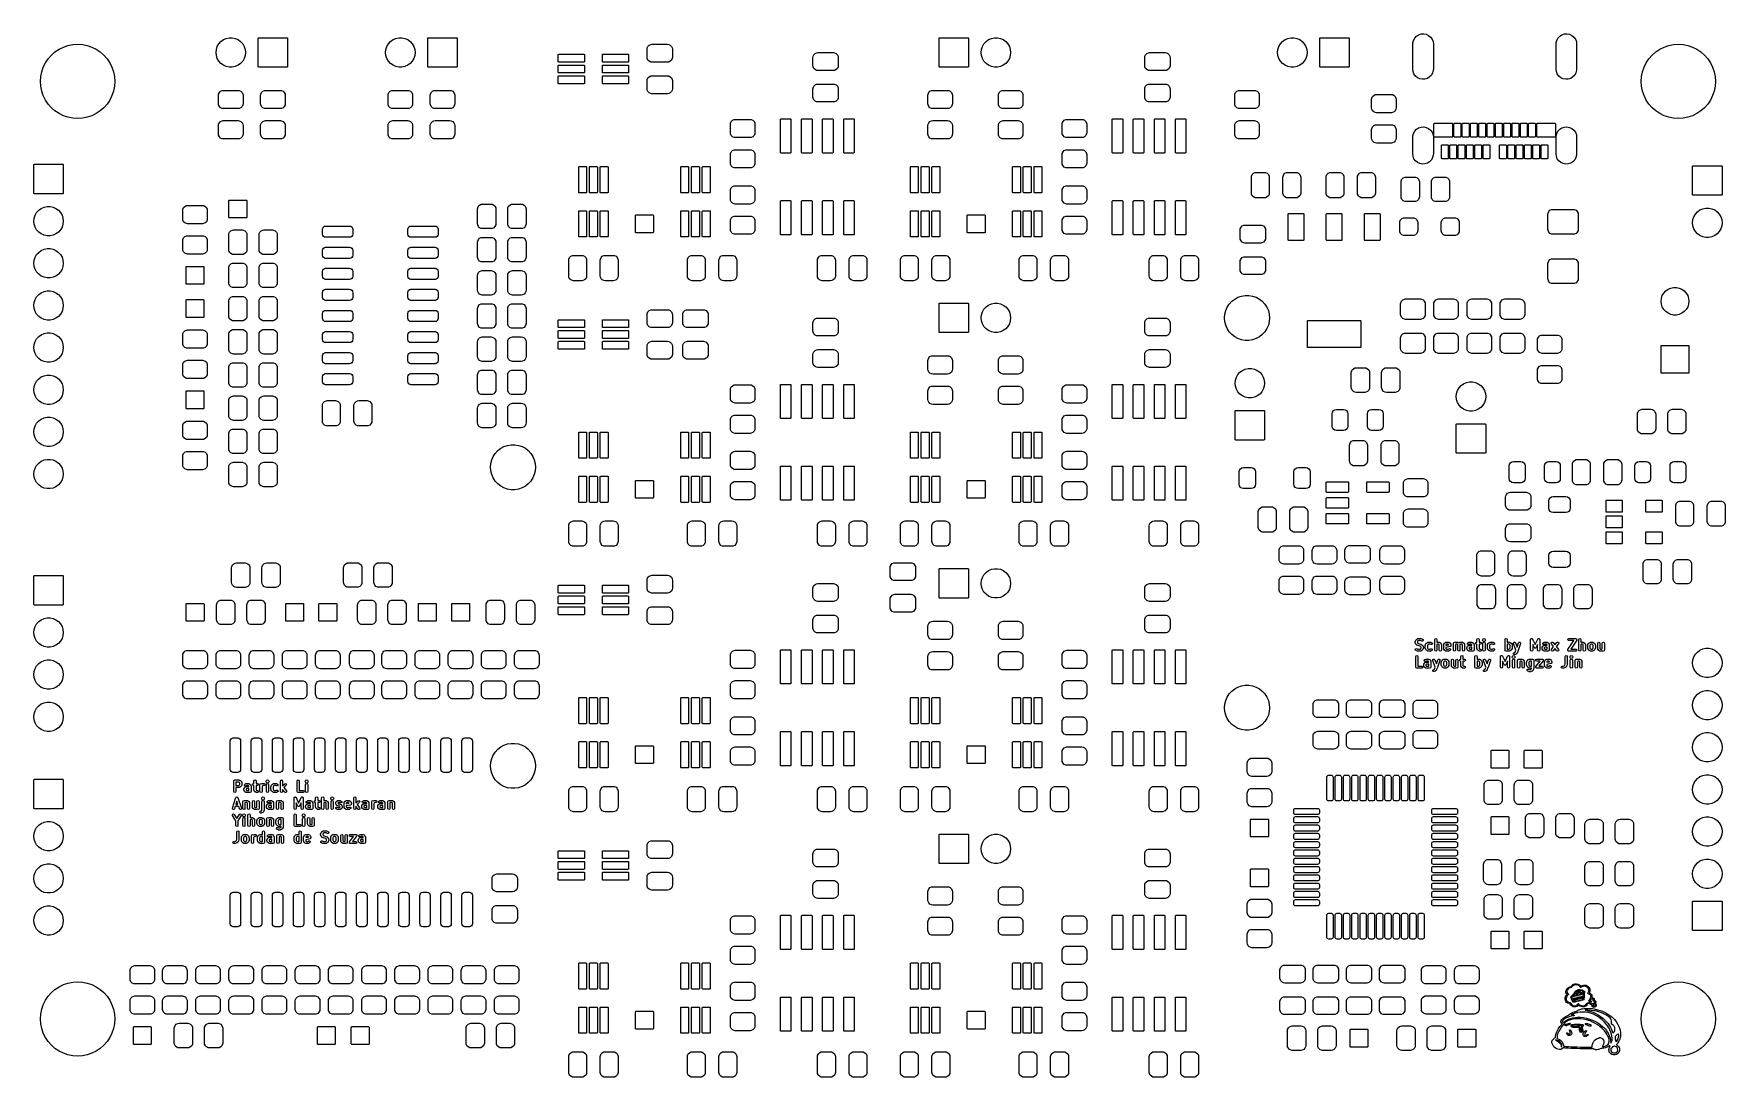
# Model space of a CAD drawing. Extents: x 108 to 210, y -135 to -72.
import ezdxf

# ---------------------------------------------------------------- set-up
doc = ezdxf.new("R2010")
doc.units = 0
doc.layers.add('BLACK', color=7, linetype='CONTINUOUS')

msp = doc.modelspace()

# ---------------------------------------------------------------- linework, layer by layer
at = {"layer": 'BLACK', "linetype": 'CONTINUOUS'}
for p, q in [((191.595076, -72.438417), (191.743407, -72.390221)), ((191.743407, -72.390221), (191.899064, -72.380428)), ((191.899064, -72.380428), (192.052266, -72.409653)), ((200.23508, -72.438417), (200.383411, -72.390221)), ((200.383411, -72.390221), (200.539068, -72.380428)), ((200.539068, -72.380428), (200.69227, -72.409653)), ((109.387592, -73.474475), (109.631, -73.311835)), ((109.631, -73.311835), (109.893554, -73.182358)), ((109.893554, -73.182358), (110.170763, -73.088258)), ((110.170763, -73.088258), (110.457882, -73.031146)), ((110.457882, -73.031146), (110.75, -73.012)), ((110.75, -73.012), (111.042118, -73.031146)), ((111.042118, -73.031146), (111.329237, -73.088258)), ((111.329237, -73.088258), (111.606446, -73.182358)), ((111.606446, -73.182358), (111.869, -73.311835)), ((111.869, -73.311835), (112.112408, -73.474475)), ((119.097, -73.5), (119.116405, -73.315374)), ((119.116405, -73.315374), (119.173772, -73.138818)), ((119.173772, -73.138818), (119.266593, -72.978047)), ((119.266593, -72.978047), (119.390812, -72.840087)), ((119.390812, -72.840087), (119.541, -72.730969)), ((119.541, -72.730969), (119.710593, -72.655462)), ((119.710593, -72.655462), (119.892179, -72.616865)), ((119.892179, -72.616865), (120.077821, -72.616865)), ((120.077821, -72.616865), (120.259407, -72.655462)), ((120.259407, -72.655462), (120.429, -72.730969)), ((120.429, -72.730969), (120.579188, -72.840087)), ((120.579188, -72.840087), (120.703407, -72.978047)), ((120.703407, -72.978047), (120.796228, -73.138818)), ((120.796228, -73.138818), (120.853595, -73.315374)), ((120.853595, -73.315374), (120.873, -73.5)), ((121.637, -72.65), (121.639893, -72.635458)), ((121.637, -74.35), (121.637, -72.65)), ((121.639893, -72.635458), (121.64813, -72.62313)), ((121.64813, -72.62313), (121.660458, -72.614893)), ((121.660458, -72.614893), (121.675, -72.612)), ((121.675, -72.612), (123.375, -72.612)), ((123.375, -72.612), (123.389542, -72.614893)), ((123.389542, -72.614893), (123.40187, -72.62313)), ((123.40187, -72.62313), (123.410107, -72.635458)), ((123.410107, -72.635458), (123.413, -72.65)), ((123.413, -72.65), (123.413, -74.35)), ((129.322, -73.5), (129.341405, -73.315374)), ((129.341405, -73.315374), (129.398772, -73.138818)), ((129.398772, -73.138818), (129.491593, -72.978047)), ((129.491593, -72.978047), (129.615812, -72.840087)), ((129.615812, -72.840087), (129.766, -72.730969)), ((129.766, -72.730969), (129.935593, -72.655462)), ((129.935593, -72.655462), (130.117179, -72.616865)), ((130.117179, -72.616865), (130.302821, -72.616865)), ((130.302821, -72.616865), (130.484407, -72.655462)), ((130.484407, -72.655462), (130.654, -72.730969)), ((130.654, -72.730969), (130.804188, -72.840087)), ((130.804188, -72.840087), (130.928407, -72.978047)), ((130.928407, -72.978047), (131.021228, -73.138818)), ((131.021228, -73.138818), (131.078595, -73.315374)), ((131.078595, -73.315374), (131.098, -73.5)), ((131.862, -72.65), (131.864893, -72.635458)), ((131.862, -74.35), (131.862, -72.65)), ((131.864893, -72.635458), (131.87313, -72.62313)), ((131.87313, -72.62313), (131.885458, -72.614893)), ((131.885458, -72.614893), (131.9, -72.612)), ((131.9, -72.612), (133.6, -72.612)), ((133.6, -72.612), (133.614542, -72.614893)), ((133.614542, -72.614893), (133.62687, -72.62313)), ((133.62687, -72.62313), (133.635107, -72.635458)), ((133.635107, -72.635458), (133.638, -72.65)), ((133.638, -72.65), (133.638, -74.35)), ((145.082951, -73.3), (145.090601, -73.234062)), ((145.082951, -73.8), (145.082951, -73.3)), ((145.090601, -73.234062), (145.133352, -73.137241)), ((145.133352, -73.137241), (145.208192, -73.062401)), ((145.208192, -73.062401), (145.305013, -73.01965)), ((145.305013, -73.01965), (145.370951, -73.012)), ((145.370951, -73.012), (146.320951, -73.012)), ((146.320951, -73.012), (146.386889, -73.01965)), ((146.386889, -73.01965), (146.48371, -73.062401)), ((146.48371, -73.062401), (146.55855, -73.137241)), ((146.55855, -73.137241), (146.601301, -73.234062)), ((146.601301, -73.234062), (146.608951, -73.3)), ((146.608951, -73.3), (146.608951, -73.8)), ((162.682951, -72.65), (162.685844, -72.635458)), ((162.682951, -74.35), (162.682951, -72.65)), ((162.685844, -72.635458), (162.694081, -72.62313)), ((162.694081, -72.62313), (162.706409, -72.614893)), ((162.706409, -72.614893), (162.720951, -72.612)), ((162.720951, -72.612), (164.420951, -72.612)), ((164.420951, -72.612), (164.435493, -72.614893)), ((164.435493, -72.614893), (164.447821, -72.62313)), ((164.447821, -72.62313), (164.456058, -72.635458)), ((164.456058, -72.635458), (164.458951, -72.65)), ((164.458951, -72.65), (164.458951, -74.35)), ((165.222951, -73.5), (165.242356, -73.315374)), ((165.242356, -73.315374), (165.299723, -73.138818)), ((165.299723, -73.138818), (165.392544, -72.978047)), ((165.392544, -72.978047), (165.516763, -72.840087)), ((165.516763, -72.840087), (165.666951, -72.730969)), ((165.666951, -72.730969), (165.836544, -72.655462)), ((165.836544, -72.655462), (166.01813, -72.616865)), ((166.01813, -72.616865), (166.203772, -72.616865)), ((166.203772, -72.616865), (166.385358, -72.655462)), ((166.385358, -72.655462), (166.554951, -72.730969)), ((166.554951, -72.730969), (166.705139, -72.840087)), ((166.705139, -72.840087), (166.829358, -72.978047)), ((166.829358, -72.978047), (166.922179, -73.138818)), ((166.922179, -73.138818), (166.979546, -73.315374)), ((166.979546, -73.315374), (166.998951, -73.5)), ((183.097, -73.5), (183.116405, -73.315374)), ((183.116405, -73.315374), (183.173772, -73.138818)), ((183.173772, -73.138818), (183.266593, -72.978047)), ((183.266593, -72.978047), (183.390812, -72.840087)), ((183.390812, -72.840087), (183.541, -72.730969)), ((183.541, -72.730969), (183.710593, -72.655462)), ((183.710593, -72.655462), (183.892179, -72.616865)), ((183.892179, -72.616865), (184.077821, -72.616865)), ((184.077821, -72.616865), (184.259407, -72.655462)), ((184.259407, -72.655462), (184.429, -72.730969)), ((184.429, -72.730969), (184.579188, -72.840087)), ((184.579188, -72.840087), (184.703407, -72.978047)), ((184.703407, -72.978047), (184.796228, -73.138818)), ((184.796228, -73.138818), (184.853595, -73.315374)), ((184.853595, -73.315374), (184.873, -73.5)), ((185.637, -72.65), (185.639893, -72.635458)), ((185.637, -74.35), (185.637, -72.65)), ((185.639893, -72.635458), (185.64813, -72.62313)), ((185.64813, -72.62313), (185.660458, -72.614893)), ((185.660458, -72.614893), (185.675, -72.612)), ((185.675, -72.612), (187.375, -72.612)), ((187.375, -72.612), (187.389542, -72.614893)), ((187.389542, -72.614893), (187.40187, -72.62313)), ((187.40187, -72.62313), (187.410107, -72.635458)), ((187.410107, -72.635458), (187.413, -72.65)), ((187.413, -72.65), (187.413, -74.35)), ((191.237796, -73.0014), (191.242702, -72.923418)), ((191.237796, -74.5), (191.237796, -73.0014)), ((191.242702, -72.923418), (191.281489, -72.772353)), ((191.281489, -72.772353), (191.356626, -72.63568)), ((191.356626, -72.63568), (191.463391, -72.521987)), ((191.463391, -72.521987), (191.595076, -72.438417)), ((192.052266, -72.409653), (192.193387, -72.476059)), ((192.193387, -72.476059), (192.31356, -72.575475)), ((192.31356, -72.575475), (192.405234, -72.701653)), ((192.405234, -72.701653), (192.462648, -72.846665)), ((192.462648, -72.846665), (192.482196, -73.0014)), ((192.482196, -73.0014), (192.482196, -74.5)), ((199.8778, -73.0014), (199.882706, -72.923418)), ((199.8778, -74.5), (199.8778, -73.0014)), ((199.882706, -72.923418), (199.921493, -72.772353)), ((199.921493, -72.772353), (199.99663, -72.63568)), ((199.99663, -72.63568), (200.103395, -72.521987)), ((200.103395, -72.521987), (200.23508, -72.438417)), ((200.69227, -72.409653), (200.833391, -72.476059)), ((200.833391, -72.476059), (200.953564, -72.575475)), ((200.953564, -72.575475), (201.045238, -72.701653)), ((201.045238, -72.701653), (201.102652, -72.846665)), ((201.102652, -72.846665), (201.1222, -73.0014)), ((201.1222, -73.0014), (201.1222, -74.5)), ((205.887592, -73.474475), (206.131, -73.311835)), ((206.131, -73.311835), (206.393554, -73.182358)), ((206.393554, -73.182358), (206.670763, -73.088258)), ((206.670763, -73.088258), (206.957882, -73.031146)), ((206.957882, -73.031146), (207.25, -73.012)), ((207.25, -73.012), (207.542118, -73.031146)), ((207.542118, -73.031146), (207.829237, -73.088258)), ((207.829237, -73.088258), (208.106446, -73.182358)), ((208.106446, -73.182358), (208.369, -73.311835)), ((208.369, -73.311835), (208.612408, -73.474475)), ((108.588258, -74.670763), (108.682358, -74.393554)), ((108.682358, -74.393554), (108.811835, -74.131)), ((108.811835, -74.131), (108.974475, -73.887592)), ((108.974475, -73.887592), (109.167495, -73.667495)), ((109.167495, -73.667495), (109.387592, -73.474475)), ((112.112408, -73.474475), (112.332505, -73.667495)), ((112.332505, -73.667495), (112.525525, -73.887592)), ((112.525525, -73.887592), (112.688165, -74.131)), ((112.688165, -74.131), (112.817642, -74.393554)), ((112.817642, -74.393554), (112.911742, -74.670763)), ((119.116405, -73.684626), (119.097, -73.5)), ((119.173772, -73.861182), (119.116405, -73.684626)), ((119.266593, -74.021953), (119.173772, -73.861182)), ((119.390812, -74.159913), (119.266593, -74.021953)), ((119.541, -74.269031), (119.390812, -74.159913)), ((119.710593, -74.344538), (119.541, -74.269031)), ((119.892179, -74.383135), (119.710593, -74.344538)), ((120.077821, -74.383135), (119.892179, -74.383135)), ((120.259407, -74.344538), (120.077821, -74.383135)), ((120.429, -74.269031), (120.259407, -74.344538)), ((120.579188, -74.159913), (120.429, -74.269031)), ((120.703407, -74.021953), (120.579188, -74.159913)), ((120.796228, -73.861182), (120.703407, -74.021953)), ((120.853595, -73.684626), (120.796228, -73.861182)), ((120.873, -73.5), (120.853595, -73.684626)), ((121.639893, -74.364542), (121.637, -74.35)), ((121.64813, -74.37687), (121.639893, -74.364542)), ((121.660458, -74.385107), (121.64813, -74.37687)), ((121.675, -74.388), (121.660458, -74.385107)), ((123.375, -74.388), (121.675, -74.388)), ((123.389542, -74.385107), (123.375, -74.388)), ((123.40187, -74.37687), (123.389542, -74.385107)), ((123.410107, -74.364542), (123.40187, -74.37687)), ((123.413, -74.35), (123.410107, -74.364542)), ((129.341405, -73.684626), (129.322, -73.5)), ((129.398772, -73.861182), (129.341405, -73.684626)), ((129.491593, -74.021953), (129.398772, -73.861182)), ((129.615812, -74.159913), (129.491593, -74.021953)), ((129.766, -74.269031), (129.615812, -74.159913)), ((129.935593, -74.344538), (129.766, -74.269031)), ((130.117179, -74.383135), (129.935593, -74.344538)), ((130.302821, -74.383135), (130.117179, -74.383135)), ((130.484407, -74.344538), (130.302821, -74.383135)), ((130.654, -74.269031), (130.484407, -74.344538)), ((130.804188, -74.159913), (130.654, -74.269031)), ((130.928407, -74.021953), (130.804188, -74.159913)), ((131.021228, -73.861182), (130.928407, -74.021953)), ((131.078595, -73.684626), (131.021228, -73.861182)), ((131.098, -73.5), (131.078595, -73.684626)), ((131.864893, -74.364542), (131.862, -74.35)), ((131.87313, -74.37687), (131.864893, -74.364542)), ((131.885458, -74.385107), (131.87313, -74.37687)), ((131.9, -74.388), (131.885458, -74.385107)), ((133.6, -74.388), (131.9, -74.388)), ((133.614542, -74.385107), (133.6, -74.388)), ((133.62687, -74.37687), (133.614542, -74.385107)), ((133.635107, -74.364542), (133.62687, -74.37687)), ((133.638, -74.35), (133.635107, -74.364542)), ((139.727951, -73.65), (139.730844, -73.635458)), ((139.727951, -74.05), (139.727951, -73.65)), ((139.730844, -74.064542), (139.727951, -74.05)), ((139.727951, -74.3), (139.730844, -74.285458)), ((139.727951, -74.7), (139.727951, -74.3)), ((139.730844, -73.635458), (139.739081, -73.62313)), ((139.739081, -74.07687), (139.730844, -74.064542)), ((139.730844, -74.285458), (139.739081, -74.27313)), ((139.739081, -73.62313), (139.751409, -73.614893)), ((139.751409, -74.085107), (139.739081, -74.07687)), ((139.739081, -74.27313), (139.751409, -74.264893)), ((139.751409, -73.614893), (139.765951, -73.612)), ((139.765951, -74.088), (139.751409, -74.085107)), ((139.751409, -74.264893), (139.765951, -74.262)), ((139.765951, -73.612), (141.265951, -73.612)), ((141.265951, -74.088), (139.765951, -74.088)), ((139.765951, -74.262), (141.265951, -74.262)), ((141.265951, -73.612), (141.280493, -73.614893)), ((141.280493, -74.085107), (141.265951, -74.088)), ((141.265951, -74.262), (141.280493, -74.264893)), ((141.280493, -73.614893), (141.292821, -73.62313)), ((141.292821, -74.07687), (141.280493, -74.085107)), ((141.280493, -74.264893), (141.292821, -74.27313)), ((141.292821, -73.62313), (141.301058, -73.635458)), ((141.301058, -74.064542), (141.292821, -74.07687)), ((141.292821, -74.27313), (141.301058, -74.285458)), ((141.301058, -73.635458), (141.303951, -73.65)), ((141.303951, -74.05), (141.301058, -74.064542)), ((141.301058, -74.285458), (141.303951, -74.3)), ((141.303951, -73.65), (141.303951, -74.05)), ((141.303951, -74.3), (141.303951, -74.7)), ((142.387951, -73.65), (142.390844, -73.635458)), ((142.387951, -74.05), (142.387951, -73.65)), ((142.390844, -74.064542), (142.387951, -74.05)), ((142.387951, -74.3), (142.390844, -74.285458)), ((142.387951, -74.7), (142.387951, -74.3)), ((142.390844, -73.635458), (142.399081, -73.62313)), ((142.399081, -74.07687), (142.390844, -74.064542)), ((142.390844, -74.285458), (142.399081, -74.27313)), ((142.399081, -73.62313), (142.411409, -73.614893)), ((142.411409, -74.085107), (142.399081, -74.07687)), ((142.399081, -74.27313), (142.411409, -74.264893)), ((142.411409, -73.614893), (142.425951, -73.612)), ((142.425951, -74.088), (142.411409, -74.085107)), ((142.411409, -74.264893), (142.425951, -74.262)), ((142.425951, -73.612), (143.925951, -73.612)), ((143.925951, -74.088), (142.425951, -74.088)), ((142.425951, -74.262), (143.925951, -74.262)), ((143.925951, -73.612), (143.940493, -73.614893)), ((143.940493, -74.085107), (143.925951, -74.088)), ((143.925951, -74.262), (143.940493, -74.264893)), ((143.940493, -73.614893), (143.952821, -73.62313)), ((143.952821, -74.07687), (143.940493, -74.085107)), ((143.940493, -74.264893), (143.952821, -74.27313)), ((143.952821, -73.62313), (143.961058, -73.635458)), ((143.961058, -74.064542), (143.952821, -74.07687)), ((143.952821, -74.27313), (143.961058, -74.285458)), ((143.961058, -73.635458), (143.963951, -73.65)), ((143.963951, -74.05), (143.961058, -74.064542)), ((143.961058, -74.285458), (143.963951, -74.3)), ((143.963951, -73.65), (143.963951, -74.05)), ((143.963951, -74.3), (143.963951, -74.7)), ((145.090601, -73.865938), (145.082951, -73.8)), ((145.133352, -73.962759), (145.090601, -73.865938)), ((145.208192, -74.037599), (145.133352, -73.962759)), ((145.305013, -74.08035), (145.208192, -74.037599)), ((145.370951, -74.088), (145.305013, -74.08035)), ((146.320951, -74.088), (145.370951, -74.088)), ((146.386889, -74.08035), (146.320951, -74.088)), ((146.48371, -74.037599), (146.386889, -74.08035)), ((146.55855, -73.962759), (146.48371, -74.037599)), ((146.601301, -73.865938), (146.55855, -73.962759)), ((146.608951, -73.8), (146.601301, -73.865938)), ((155.082951, -73.8), (155.090601, -73.734062)), ((155.082951, -74.3), (155.082951, -73.8)), ((155.090601, -74.365938), (155.082951, -74.3)), ((155.090601, -73.734062), (155.133352, -73.637241)), ((155.133352, -74.462759), (155.090601, -74.365938)), ((155.133352, -73.637241), (155.208192, -73.562401)), ((155.208192, -73.562401), (155.305013, -73.51965)), ((155.305013, -73.51965), (155.370951, -73.512)), ((155.370951, -73.512), (156.320951, -73.512)), ((156.320951, -73.512), (156.386889, -73.51965)), ((156.386889, -73.51965), (156.48371, -73.562401)), ((156.48371, -73.562401), (156.55855, -73.637241)), ((156.55855, -73.637241), (156.601301, -73.734062)), ((156.601301, -74.365938), (156.55855, -74.462759)), ((156.601301, -73.734062), (156.608951, -73.8)), ((156.608951, -74.3), (156.601301, -74.365938)), ((156.608951, -73.8), (156.608951, -74.3)), ((162.685844, -74.364542), (162.682951, -74.35)), ((162.694081, -74.37687), (162.685844, -74.364542)), ((162.706409, -74.385107), (162.694081, -74.37687)), ((162.720951, -74.388), (162.706409, -74.385107)), ((164.420951, -74.388), (162.720951, -74.388)), ((164.435493, -74.385107), (164.420951, -74.388)), ((164.447821, -74.37687), (164.435493, -74.385107)), ((164.456058, -74.364542), (164.447821, -74.37687)), ((164.458951, -74.35), (164.456058, -74.364542)), ((165.242356, -73.684626), (165.222951, -73.5)), ((165.299723, -73.861182), (165.242356, -73.684626)), ((165.392544, -74.021953), (165.299723, -73.861182)), ((165.516763, -74.159913), (165.392544, -74.021953)), ((165.666951, -74.269031), (165.516763, -74.159913)), ((165.836544, -74.344538), (165.666951, -74.269031)), ((166.01813, -74.383135), (165.836544, -74.344538)), ((166.203772, -74.383135), (166.01813, -74.383135)), ((166.385358, -74.344538), (166.203772, -74.383135)), ((166.554951, -74.269031), (166.385358, -74.344538)), ((166.705139, -74.159913), (166.554951, -74.269031)), ((166.829358, -74.021953), (166.705139, -74.159913)), ((166.922179, -73.861182), (166.829358, -74.021953)), ((166.979546, -73.684626), (166.922179, -73.861182)), ((166.998951, -73.5), (166.979546, -73.684626)), ((175.082951, -73.8), (175.090601, -73.734062)), ((175.082951, -74.3), (175.082951, -73.8)), ((175.090601, -74.365938), (175.082951, -74.3)), ((175.090601, -73.734062), (175.133352, -73.637241)), ((175.133352, -74.462759), (175.090601, -74.365938)), ((175.133352, -73.637241), (175.208192, -73.562401)), ((175.208192, -73.562401), (175.305013, -73.51965)), ((175.305013, -73.51965), (175.370951, -73.512)), ((175.370951, -73.512), (176.320951, -73.512)), ((176.320951, -73.512), (176.386889, -73.51965)), ((176.386889, -73.51965), (176.48371, -73.562401)), ((176.48371, -73.562401), (176.55855, -73.637241)), ((176.55855, -73.637241), (176.601301, -73.734062)), ((176.601301, -74.365938), (176.55855, -74.462759)), ((176.601301, -73.734062), (176.608951, -73.8)), ((176.608951, -74.3), (176.601301, -74.365938)), ((176.608951, -73.8), (176.608951, -74.3)), ((183.116405, -73.684626), (183.097, -73.5)), ((183.173772, -73.861182), (183.116405, -73.684626)), ((183.266593, -74.021953), (183.173772, -73.861182)), ((183.390812, -74.159913), (183.266593, -74.021953)), ((183.541, -74.269031), (183.390812, -74.159913)), ((183.710593, -74.344538), (183.541, -74.269031)), ((183.892179, -74.383135), (183.710593, -74.344538)), ((184.077821, -74.383135), (183.892179, -74.383135)), ((184.259407, -74.344538), (184.077821, -74.383135)), ((184.429, -74.269031), (184.259407, -74.344538)), ((184.579188, -74.159913), (184.429, -74.269031)), ((184.703407, -74.021953), (184.579188, -74.159913)), ((184.796228, -73.861182), (184.703407, -74.021953)), ((184.853595, -73.684626), (184.796228, -73.861182)), ((184.873, -73.5), (184.853595, -73.684626)), ((185.639893, -74.364542), (185.637, -74.35)), ((185.64813, -74.37687), (185.639893, -74.364542)), ((185.660458, -74.385107), (185.64813, -74.37687)), ((185.675, -74.388), (185.660458, -74.385107)), ((187.375, -74.388), (185.675, -74.388)), ((187.389542, -74.385107), (187.375, -74.388)), ((187.40187, -74.37687), (187.389542, -74.385107)), ((187.410107, -74.364542), (187.40187, -74.37687)), ((187.413, -74.35), (187.410107, -74.364542)), ((205.088258, -74.670763), (205.182358, -74.393554)), ((205.182358, -74.393554), (205.311835, -74.131)), ((205.311835, -74.131), (205.474475, -73.887592)), ((205.474475, -73.887592), (205.667495, -73.667495)), ((205.667495, -73.667495), (205.887592, -73.474475)), ((208.612408, -73.474475), (208.832505, -73.667495)), ((208.832505, -73.667495), (209.025525, -73.887592)), ((209.025525, -73.887592), (209.188165, -74.131)), ((209.188165, -74.131), (209.317642, -74.393554)), ((209.317642, -74.393554), (209.411742, -74.670763)), ((108.512, -75.25), (108.531146, -74.957882)), ((108.531146, -75.542118), (108.512, -75.25)), ((108.531146, -74.957882), (108.588258, -74.670763)), ((112.911742, -74.670763), (112.968854, -74.957882)), ((112.968854, -74.957882), (112.988, -75.25)), ((112.988, -75.25), (112.968854, -75.542118)), ((139.730844, -74.714542), (139.727951, -74.7)), ((139.727951, -74.95), (139.730844, -74.935458)), ((139.727951, -75.35), (139.727951, -74.95)), ((139.730844, -75.364542), (139.727951, -75.35)), ((139.739081, -74.72687), (139.730844, -74.714542)), ((139.730844, -74.935458), (139.739081, -74.92313)), ((139.739081, -75.37687), (139.730844, -75.364542)), ((139.751409, -74.735107), (139.739081, -74.72687)), ((139.739081, -74.92313), (139.751409, -74.914893)), ((139.751409, -75.385107), (139.739081, -75.37687)), ((139.765951, -74.738), (139.751409, -74.735107)), ((139.751409, -74.914893), (139.765951, -74.912)), ((139.765951, -75.388), (139.751409, -75.385107)), ((141.265951, -74.738), (139.765951, -74.738)), ((139.765951, -74.912), (141.265951, -74.912)), ((141.265951, -75.388), (139.765951, -75.388)), ((141.280493, -74.735107), (141.265951, -74.738)), ((141.265951, -74.912), (141.280493, -74.914893)), ((141.280493, -75.385107), (141.265951, -75.388)), ((141.292821, -74.72687), (141.280493, -74.735107)), ((141.280493, -74.914893), (141.292821, -74.92313)), ((141.292821, -75.37687), (141.280493, -75.385107)), ((141.301058, -74.714542), (141.292821, -74.72687)), ((141.292821, -74.92313), (141.301058, -74.935458)), ((141.301058, -75.364542), (141.292821, -75.37687)), ((141.303951, -74.7), (141.301058, -74.714542)), ((141.301058, -74.935458), (141.303951, -74.95)), ((141.303951, -75.35), (141.301058, -75.364542)), ((141.303951, -74.95), (141.303951, -75.35)), ((142.390844, -74.714542), (142.387951, -74.7)), ((142.387951, -74.95), (142.390844, -74.935458)), ((142.387951, -75.35), (142.387951, -74.95)), ((142.390844, -75.364542), (142.387951, -75.35)), ((142.399081, -74.72687), (142.390844, -74.714542)), ((142.390844, -74.935458), (142.399081, -74.92313)), ((142.399081, -75.37687), (142.390844, -75.364542)), ((142.411409, -74.735107), (142.399081, -74.72687)), ((142.399081, -74.92313), (142.411409, -74.914893)), ((142.411409, -75.385107), (142.399081, -75.37687)), ((142.425951, -74.738), (142.411409, -74.735107)), ((142.411409, -74.914893), (142.425951, -74.912)), ((142.425951, -75.388), (142.411409, -75.385107)), ((143.925951, -74.738), (142.425951, -74.738)), ((142.425951, -74.912), (143.925951, -74.912)), ((143.925951, -75.388), (142.425951, -75.388)), ((143.940493, -74.735107), (143.925951, -74.738)), ((143.925951, -74.912), (143.940493, -74.914893)), ((143.940493, -75.385107), (143.925951, -75.388)), ((143.952821, -74.72687), (143.940493, -74.735107)), ((143.940493, -74.914893), (143.952821, -74.92313)), ((143.952821, -75.37687), (143.940493, -75.385107)), ((143.961058, -74.714542), (143.952821, -74.72687)), ((143.952821, -74.92313), (143.961058, -74.935458)), ((143.961058, -75.364542), (143.952821, -75.37687)), ((143.963951, -74.7), (143.961058, -74.714542)), ((143.961058, -74.935458), (143.963951, -74.95)), ((143.963951, -75.35), (143.961058, -75.364542)), ((143.963951, -74.95), (143.963951, -75.35)), ((145.082951, -75.2), (145.090601, -75.134062)), ((145.082951, -75.7), (145.082951, -75.2)), ((145.090601, -75.134062), (145.133352, -75.037241)), ((145.133352, -75.037241), (145.208192, -74.962401)), ((145.208192, -74.962401), (145.305013, -74.91965)), ((145.305013, -74.91965), (145.370951, -74.912)), ((145.370951, -74.912), (146.320951, -74.912)), ((146.320951, -74.912), (146.386889, -74.91965)), ((146.386889, -74.91965), (146.48371, -74.962401)), ((146.48371, -74.962401), (146.55855, -75.037241)), ((146.55855, -75.037241), (146.601301, -75.134062)), ((146.601301, -75.134062), (146.608951, -75.2)), ((146.608951, -75.2), (146.608951, -75.7)), ((155.208192, -74.537599), (155.133352, -74.462759)), ((155.305013, -74.58035), (155.208192, -74.537599)), ((155.208192, -75.462401), (155.305013, -75.41965)), ((155.370951, -74.588), (155.305013, -74.58035)), ((155.305013, -75.41965), (155.370951, -75.412)), ((156.320951, -74.588), (155.370951, -74.588)), ((155.370951, -75.412), (156.320951, -75.412)), ((156.386889, -74.58035), (156.320951, -74.588)), ((156.320951, -75.412), (156.386889, -75.41965)), ((156.48371, -74.537599), (156.386889, -74.58035)), ((156.386889, -75.41965), (156.48371, -75.462401)), ((156.55855, -74.462759), (156.48371, -74.537599)), ((175.208192, -74.537599), (175.133352, -74.462759)), ((175.305013, -74.58035), (175.208192, -74.537599)), ((175.208192, -75.462401), (175.305013, -75.41965)), ((175.370951, -74.588), (175.305013, -74.58035)), ((175.305013, -75.41965), (175.370951, -75.412)), ((176.320951, -74.588), (175.370951, -74.588)), ((175.370951, -75.412), (176.320951, -75.412)), ((176.386889, -74.58035), (176.320951, -74.588)), ((176.320951, -75.412), (176.386889, -75.41965)), ((176.48371, -74.537599), (176.386889, -74.58035)), ((176.386889, -75.41965), (176.48371, -75.462401)), ((176.55855, -74.462759), (176.48371, -74.537599)), ((191.257344, -74.654735), (191.237796, -74.5)), ((191.314758, -74.799747), (191.257344, -74.654735)), ((191.406432, -74.925925), (191.314758, -74.799747)), ((191.526605, -75.025341), (191.406432, -74.925925)), ((191.667726, -75.091747), (191.526605, -75.025341)), ((191.820928, -75.120972), (191.667726, -75.091747)), ((191.976585, -75.111179), (191.820928, -75.120972)), ((192.124916, -75.062983), (191.976585, -75.111179)), ((192.256601, -74.979413), (192.124916, -75.062983)), ((192.363366, -74.86572), (192.256601, -74.979413)), ((192.438503, -74.729047), (192.363366, -74.86572)), ((192.47729, -74.577982), (192.438503, -74.729047)), ((192.482196, -74.5), (192.47729, -74.577982)), ((199.897348, -74.654735), (199.8778, -74.5)), ((199.954762, -74.799747), (199.897348, -74.654735)), ((200.046436, -74.925925), (199.954762, -74.799747)), ((200.166609, -75.025341), (200.046436, -74.925925)), ((200.30773, -75.091747), (200.166609, -75.025341)), ((200.460932, -75.120972), (200.30773, -75.091747)), ((200.616589, -75.111179), (200.460932, -75.120972)), ((200.76492, -75.062983), (200.616589, -75.111179)), ((200.896605, -74.979413), (200.76492, -75.062983)), ((201.00337, -74.86572), (200.896605, -74.979413)), ((201.078507, -74.729047), (201.00337, -74.86572)), ((201.117294, -74.577982), (201.078507, -74.729047)), ((201.1222, -74.5), (201.117294, -74.577982)), ((205.012, -75.25), (205.031146, -74.957882)), ((205.031146, -75.542118), (205.012, -75.25)), ((205.031146, -74.957882), (205.088258, -74.670763)), ((209.411742, -74.670763), (209.468854, -74.957882)), ((209.468854, -74.957882), (209.488, -75.25)), ((209.488, -75.25), (209.468854, -75.542118)), ((108.588258, -75.829237), (108.531146, -75.542118)), ((108.682358, -76.106446), (108.588258, -75.829237)), ((108.811835, -76.369), (108.682358, -76.106446)), ((108.974475, -76.612408), (108.811835, -76.369)), ((112.688165, -76.369), (112.525525, -76.612408)), ((112.817642, -76.106446), (112.688165, -76.369)), ((112.911742, -75.829237), (112.817642, -76.106446)), ((112.968854, -75.542118), (112.911742, -75.829237)), ((119.247, -76.075), (119.25465, -76.009062)), ((119.247, -76.6), (119.247, -76.075)), ((119.25465, -76.009062), (119.297401, -75.912241)), ((119.297401, -75.912241), (119.372241, -75.837401)), ((119.372241, -75.837401), (119.469062, -75.79465)), ((119.469062, -75.79465), (119.535, -75.787)), ((119.535, -75.787), (120.435, -75.787)), ((120.435, -75.787), (120.500938, -75.79465)), ((120.500938, -75.79465), (120.597759, -75.837401)), ((120.597759, -75.837401), (120.672599, -75.912241)), ((120.672599, -75.912241), (120.71535, -76.009062)), ((120.71535, -76.009062), (120.723, -76.075)), ((120.723, -76.075), (120.723, -76.6)), ((121.787, -76.075), (121.79465, -76.009062)), ((121.787, -76.6), (121.787, -76.075)), ((121.79465, -76.009062), (121.837401, -75.912241)), ((121.837401, -75.912241), (121.912241, -75.837401)), ((121.912241, -75.837401), (122.009062, -75.79465)), ((122.009062, -75.79465), (122.075, -75.787)), ((122.075, -75.787), (122.975, -75.787)), ((122.975, -75.787), (123.040938, -75.79465)), ((123.040938, -75.79465), (123.137759, -75.837401)), ((123.137759, -75.837401), (123.212599, -75.912241)), ((123.212599, -75.912241), (123.25535, -76.009062)), ((123.25535, -76.009062), (123.263, -76.075)), ((123.263, -76.075), (123.263, -76.6)), ((129.472, -76.075), (129.47965, -76.009062)), ((129.472, -76.6), (129.472, -76.075)), ((129.47965, -76.009062), (129.522401, -75.912241)), ((129.522401, -75.912241), (129.597241, -75.837401)), ((129.597241, -75.837401), (129.694062, -75.79465)), ((129.694062, -75.79465), (129.76, -75.787)), ((129.76, -75.787), (130.66, -75.787)), ((130.66, -75.787), (130.725938, -75.79465)), ((130.725938, -75.79465), (130.822759, -75.837401)), ((130.822759, -75.837401), (130.897599, -75.912241)), ((130.897599, -75.912241), (130.94035, -76.009062)), ((130.94035, -76.009062), (130.948, -76.075)), ((130.948, -76.075), (130.948, -76.6)), ((132.012, -76.075), (132.01965, -76.009062)), ((132.012, -76.6), (132.012, -76.075)), ((132.01965, -76.009062), (132.062401, -75.912241)), ((132.062401, -75.912241), (132.137241, -75.837401)), ((132.137241, -75.837401), (132.234062, -75.79465)), ((132.234062, -75.79465), (132.3, -75.787)), ((132.3, -75.787), (133.2, -75.787)), ((133.2, -75.787), (133.265938, -75.79465)), ((133.265938, -75.79465), (133.362759, -75.837401)), ((133.362759, -75.837401), (133.437599, -75.912241)), ((133.437599, -75.912241), (133.48035, -76.009062)), ((133.48035, -76.009062), (133.488, -76.075)), ((133.488, -76.075), (133.488, -76.6)), ((145.090601, -75.765938), (145.082951, -75.7)), ((145.133352, -75.862759), (145.090601, -75.765938)), ((145.208192, -75.937599), (145.133352, -75.862759)), ((145.305013, -75.98035), (145.208192, -75.937599)), ((145.370951, -75.988), (145.305013, -75.98035)), ((146.320951, -75.988), (145.370951, -75.988)), ((146.386889, -75.98035), (146.320951, -75.988)), ((146.48371, -75.937599), (146.386889, -75.98035)), ((146.55855, -75.862759), (146.48371, -75.937599)), ((146.601301, -75.765938), (146.55855, -75.862759)), ((146.608951, -75.7), (146.601301, -75.765938)), ((155.082951, -75.7), (155.090601, -75.634062)), ((155.082951, -76.2), (155.082951, -75.7)), ((155.090601, -76.265938), (155.082951, -76.2)), ((155.090601, -75.634062), (155.133352, -75.537241)), ((155.133352, -76.362759), (155.090601, -76.265938)), ((155.133352, -75.537241), (155.208192, -75.462401)), ((155.208192, -76.437599), (155.133352, -76.362759)), ((155.305013, -76.48035), (155.208192, -76.437599)), ((156.48371, -76.437599), (156.386889, -76.48035)), ((156.48371, -75.462401), (156.55855, -75.537241)), ((156.55855, -76.362759), (156.48371, -76.437599)), ((156.55855, -75.537241), (156.601301, -75.634062)), ((156.601301, -76.265938), (156.55855, -76.362759)), ((156.601301, -75.634062), (156.608951, -75.7)), ((156.608951, -76.2), (156.601301, -76.265938)), ((156.608951, -75.7), (156.608951, -76.2)), ((162.012, -76.075), (162.01965, -76.009062)), ((162.012, -76.6), (162.012, -76.075)), ((162.01965, -76.009062), (162.062401, -75.912241)), ((162.062401, -75.912241), (162.137241, -75.837401)), ((162.137241, -75.837401), (162.234062, -75.79465)), ((162.234062, -75.79465), (162.3, -75.787)), ((162.3, -75.787), (163.2, -75.787)), ((163.2, -75.787), (163.265938, -75.79465)), ((163.265938, -75.79465), (163.362759, -75.837401)), ((163.362759, -75.837401), (163.437599, -75.912241)), ((163.437599, -75.912241), (163.48035, -76.009062)), ((163.48035, -76.009062), (163.488, -76.075)), ((163.488, -76.075), (163.488, -76.6)), ((166.262, -76.075), (166.26965, -76.009062)), ((166.262, -76.6), (166.262, -76.075)), ((166.26965, -76.009062), (166.312401, -75.912241)), ((166.312401, -75.912241), (166.387241, -75.837401)), ((166.387241, -75.837401), (166.484062, -75.79465)), ((166.484062, -75.79465), (166.55, -75.787)), ((166.55, -75.787), (167.45, -75.787)), ((167.45, -75.787), (167.515938, -75.79465)), ((167.515938, -75.79465), (167.612759, -75.837401)), ((167.612759, -75.837401), (167.687599, -75.912241)), ((167.687599, -75.912241), (167.73035, -76.009062)), ((167.73035, -76.009062), (167.738, -76.075)), ((167.738, -76.075), (167.738, -76.6)), ((175.082951, -75.7), (175.090601, -75.634062)), ((175.082951, -76.2), (175.082951, -75.7)), ((175.090601, -76.265938), (175.082951, -76.2)), ((175.090601, -75.634062), (175.133352, -75.537241)), ((175.133352, -76.362759), (175.090601, -76.265938)), ((175.133352, -75.537241), (175.208192, -75.462401)), ((175.208192, -76.437599), (175.133352, -76.362759)), ((175.305013, -76.48035), (175.208192, -76.437599)), ((176.48371, -76.437599), (176.386889, -76.48035)), ((176.48371, -75.462401), (176.55855, -75.537241)), ((176.55855, -76.362759), (176.48371, -76.437599)), ((176.55855, -75.537241), (176.601301, -75.634062)), ((176.601301, -76.265938), (176.55855, -76.362759)), ((176.601301, -75.634062), (176.608951, -75.7)), ((176.608951, -76.2), (176.601301, -76.265938)), ((176.608951, -75.7), (176.608951, -76.2)), ((180.512, -76.075), (180.51965, -76.009062)), ((180.512, -76.6), (180.512, -76.075)), ((180.51965, -76.009062), (180.562401, -75.912241)), ((180.562401, -75.912241), (180.637241, -75.837401)), ((180.637241, -75.837401), (180.734062, -75.79465)), ((180.734062, -75.79465), (180.8, -75.787)), ((180.8, -75.787), (181.7, -75.787)), ((181.7, -75.787), (181.765938, -75.79465)), ((181.765938, -75.79465), (181.862759, -75.837401)), ((181.862759, -75.837401), (181.937599, -75.912241)), ((181.937599, -75.912241), (181.98035, -76.009062)), ((181.98035, -76.009062), (181.988, -76.075)), ((181.988, -76.075), (181.988, -76.6)), ((188.762, -76.325), (188.76965, -76.259062)), ((188.762, -76.85), (188.762, -76.325)), ((188.76965, -76.259062), (188.812401, -76.162241)), ((188.812401, -76.162241), (188.887241, -76.087401)), ((188.887241, -76.087401), (188.984062, -76.04465)), ((188.984062, -76.04465), (189.05, -76.037)), ((189.05, -76.037), (189.95, -76.037)), ((189.95, -76.037), (190.015938, -76.04465)), ((190.015938, -76.04465), (190.112759, -76.087401)), ((190.112759, -76.087401), (190.187599, -76.162241)), ((190.187599, -76.162241), (190.23035, -76.259062)), ((190.23035, -76.259062), (190.238, -76.325)), ((190.238, -76.325), (190.238, -76.85)), ((205.088258, -75.829237), (205.031146, -75.542118)), ((205.182358, -76.106446), (205.088258, -75.829237)), ((205.311835, -76.369), (205.182358, -76.106446)), ((205.474475, -76.612408), (205.311835, -76.369)), ((209.188165, -76.369), (209.025525, -76.612408)), ((209.317642, -76.106446), (209.188165, -76.369)), ((209.411742, -75.829237), (209.317642, -76.106446)), ((209.468854, -75.542118), (209.411742, -75.829237)), ((109.167495, -76.832505), (108.974475, -76.612408)), ((109.387592, -77.025525), (109.167495, -76.832505)), ((109.631, -77.188165), (109.387592, -77.025525)), ((109.893554, -77.317642), (109.631, -77.188165)), ((110.170763, -77.411742), (109.893554, -77.317642)), ((110.457882, -77.468854), (110.170763, -77.411742)), ((110.75, -77.488), (110.457882, -77.468854)), ((111.042118, -77.468854), (110.75, -77.488)), ((111.329237, -77.411742), (111.042118, -77.468854)), ((111.606446, -77.317642), (111.329237, -77.411742)), ((111.869, -77.188165), (111.606446, -77.317642)), ((112.112408, -77.025525), (111.869, -77.188165)), ((112.332505, -76.832505), (112.112408, -77.025525)), ((112.525525, -76.612408), (112.332505, -76.832505)), ((119.25465, -76.665938), (119.247, -76.6)), ((119.297401, -76.762759), (119.25465, -76.665938)), ((119.372241, -76.837599), (119.297401, -76.762759)), ((119.469062, -76.88035), (119.372241, -76.837599)), ((119.535, -76.888), (119.469062, -76.88035)), ((120.435, -76.888), (119.535, -76.888)), ((120.500938, -76.88035), (120.435, -76.888)), ((120.597759, -76.837599), (120.500938, -76.88035)), ((120.672599, -76.762759), (120.597759, -76.837599)), ((120.71535, -76.665938), (120.672599, -76.762759)), ((120.723, -76.6), (120.71535, -76.665938)), ((121.79465, -76.665938), (121.787, -76.6)), ((121.837401, -76.762759), (121.79465, -76.665938)), ((121.912241, -76.837599), (121.837401, -76.762759)), ((122.009062, -76.88035), (121.912241, -76.837599)), ((122.075, -76.888), (122.009062, -76.88035)), ((122.975, -76.888), (122.075, -76.888)), ((123.040938, -76.88035), (122.975, -76.888)), ((123.137759, -76.837599), (123.040938, -76.88035)), ((123.212599, -76.762759), (123.137759, -76.837599)), ((123.25535, -76.665938), (123.212599, -76.762759)), ((123.263, -76.6), (123.25535, -76.665938)), ((129.47965, -76.665938), (129.472, -76.6)), ((129.522401, -76.762759), (129.47965, -76.665938)), ((129.597241, -76.837599), (129.522401, -76.762759)), ((129.694062, -76.88035), (129.597241, -76.837599)), ((129.76, -76.888), (129.694062, -76.88035)), ((130.66, -76.888), (129.76, -76.888)), ((130.725938, -76.88035), (130.66, -76.888)), ((130.822759, -76.837599), (130.725938, -76.88035)), ((130.897599, -76.762759), (130.822759, -76.837599)), ((130.94035, -76.665938), (130.897599, -76.762759)), ((130.948, -76.6), (130.94035, -76.665938)), ((132.01965, -76.665938), (132.012, -76.6)), ((132.062401, -76.762759), (132.01965, -76.665938)), ((132.137241, -76.837599), (132.062401, -76.762759)), ((132.234062, -76.88035), (132.137241, -76.837599)), ((132.3, -76.888), (132.234062, -76.88035)), ((133.2, -76.888), (132.3, -76.888)), ((133.265938, -76.88035), (133.2, -76.888)), ((133.362759, -76.837599), (133.265938, -76.88035)), ((133.437599, -76.762759), (133.362759, -76.837599)), ((133.48035, -76.665938), (133.437599, -76.762759)), ((133.488, -76.6), (133.48035, -76.665938)), ((155.370951, -76.488), (155.305013, -76.48035)), ((156.320951, -76.488), (155.370951, -76.488)), ((156.386889, -76.48035), (156.320951, -76.488)), ((162.01965, -76.665938), (162.012, -76.6)), ((162.062401, -76.762759), (162.01965, -76.665938)), ((162.137241, -76.837599), (162.062401, -76.762759)), ((162.234062, -76.88035), (162.137241, -76.837599)), ((162.3, -76.888), (162.234062, -76.88035)), ((163.2, -76.888), (162.3, -76.888)), ((163.265938, -76.88035), (163.2, -76.888)), ((163.362759, -76.837599), (163.265938, -76.88035)), ((163.437599, -76.762759), (163.362759, -76.837599)), ((163.48035, -76.665938), (163.437599, -76.762759)), ((163.488, -76.6), (163.48035, -76.665938)), ((166.26965, -76.665938), (166.262, -76.6)), ((166.312401, -76.762759), (166.26965, -76.665938)), ((166.387241, -76.837599), (166.312401, -76.762759)), ((166.484062, -76.88035), (166.387241, -76.837599)), ((166.55, -76.888), (166.484062, -76.88035)), ((167.45, -76.888), (166.55, -76.888)), ((167.515938, -76.88035), (167.45, -76.888)), ((167.612759, -76.837599), (167.515938, -76.88035)), ((167.687599, -76.762759), (167.612759, -76.837599)), ((167.73035, -76.665938), (167.687599, -76.762759)), ((167.738, -76.6), (167.73035, -76.665938)), ((175.370951, -76.488), (175.305013, -76.48035)), ((176.320951, -76.488), (175.370951, -76.488)), ((176.386889, -76.48035), (176.320951, -76.488)), ((180.51965, -76.665938), (180.512, -76.6)), ((180.562401, -76.762759), (180.51965, -76.665938)), ((180.637241, -76.837599), (180.562401, -76.762759)), ((180.734062, -76.88035), (180.637241, -76.837599)), ((180.8, -76.888), (180.734062, -76.88035)), ((181.7, -76.888), (180.8, -76.888)), ((181.765938, -76.88035), (181.7, -76.888)), ((181.862759, -76.837599), (181.765938, -76.88035)), ((181.937599, -76.762759), (181.862759, -76.837599)), ((181.98035, -76.665938), (181.937599, -76.762759)), ((181.988, -76.6), (181.98035, -76.665938)), ((188.76965, -76.915938), (188.762, -76.85)), ((188.812401, -77.012759), (188.76965, -76.915938)), ((188.887241, -77.087599), (188.812401, -77.012759)), ((188.984062, -77.13035), (188.887241, -77.087599)), ((189.05, -77.138), (188.984062, -77.13035)), ((189.95, -77.138), (189.05, -77.138)), ((190.015938, -77.13035), (189.95, -77.138)), ((190.112759, -77.087599), (190.015938, -77.13035)), ((190.187599, -77.012759), (190.112759, -77.087599)), ((190.23035, -76.915938), (190.187599, -77.012759)), ((190.238, -76.85), (190.23035, -76.915938)), ((205.667495, -76.832505), (205.474475, -76.612408)), ((205.887592, -77.025525), (205.667495, -76.832505)), ((206.131, -77.188165), (205.887592, -77.025525)), ((206.393554, -77.317642), (206.131, -77.188165)), ((206.670763, -77.411742), (206.393554, -77.317642)), ((206.957882, -77.468854), (206.670763, -77.411742)), ((207.25, -77.488), (206.957882, -77.468854)), ((207.542118, -77.468854), (207.25, -77.488)), ((207.829237, -77.411742), (207.542118, -77.468854)), ((208.106446, -77.317642), (207.829237, -77.411742)), ((208.369, -77.188165), (208.106446, -77.317642)), ((208.612408, -77.025525), (208.369, -77.188165)), ((208.832505, -76.832505), (208.612408, -77.025525)), ((209.025525, -76.612408), (208.832505, -76.832505)), ((119.247, -77.9), (119.25465, -77.834062)), ((119.247, -78.425), (119.247, -77.9)), ((119.25465, -78.490938), (119.247, -78.425)), ((119.25465, -77.834062), (119.297401, -77.737241)), ((119.297401, -78.587759), (119.25465, -78.490938)), ((119.297401, -77.737241), (119.372241, -77.662401)), ((119.372241, -77.662401), (119.469062, -77.61965)), ((119.469062, -77.61965), (119.535, -77.612)), ((119.535, -77.612), (120.435, -77.612)), ((120.435, -77.612), (120.500938, -77.61965)), ((120.500938, -77.61965), (120.597759, -77.662401)), ((120.597759, -77.662401), (120.672599, -77.737241)), ((120.672599, -77.737241), (120.71535, -77.834062)), ((120.71535, -78.490938), (120.672599, -78.587759)), ((120.71535, -77.834062), (120.723, -77.9)), ((120.723, -78.425), (120.71535, -78.490938)), ((120.723, -77.9), (120.723, -78.425)), ((121.787, -77.9), (121.79465, -77.834062)), ((121.787, -78.425), (121.787, -77.9)), ((121.79465, -78.490938), (121.787, -78.425)), ((121.79465, -77.834062), (121.837401, -77.737241)), ((121.837401, -78.587759), (121.79465, -78.490938)), ((121.837401, -77.737241), (121.912241, -77.662401)), ((121.912241, -77.662401), (122.009062, -77.61965)), ((122.009062, -77.61965), (122.075, -77.612)), ((122.075, -77.612), (122.975, -77.612)), ((122.975, -77.612), (123.040938, -77.61965)), ((123.040938, -77.61965), (123.137759, -77.662401)), ((123.137759, -77.662401), (123.212599, -77.737241)), ((123.212599, -77.737241), (123.25535, -77.834062)), ((123.25535, -78.490938), (123.212599, -78.587759)), ((123.25535, -77.834062), (123.263, -77.9)), ((123.263, -78.425), (123.25535, -78.490938)), ((123.263, -77.9), (123.263, -78.425)), ((129.472, -77.9), (129.47965, -77.834062)), ((129.472, -78.425), (129.472, -77.9)), ((129.47965, -78.490938), (129.472, -78.425)), ((129.47965, -77.834062), (129.522401, -77.737241)), ((129.522401, -78.587759), (129.47965, -78.490938)), ((129.522401, -77.737241), (129.597241, -77.662401)), ((129.597241, -77.662401), (129.694062, -77.61965)), ((129.694062, -77.61965), (129.76, -77.612)), ((129.76, -77.612), (130.66, -77.612)), ((130.66, -77.612), (130.725938, -77.61965)), ((130.725938, -77.61965), (130.822759, -77.662401)), ((130.822759, -77.662401), (130.897599, -77.737241)), ((130.897599, -77.737241), (130.94035, -77.834062)), ((130.94035, -78.490938), (130.897599, -78.587759)), ((130.94035, -77.834062), (130.948, -77.9)), ((130.948, -78.425), (130.94035, -78.490938)), ((130.948, -77.9), (130.948, -78.425)), ((132.012, -77.9), (132.01965, -77.834062)), ((132.012, -78.425), (132.012, -77.9)), ((132.01965, -78.490938), (132.012, -78.425)), ((132.01965, -77.834062), (132.062401, -77.737241)), ((132.062401, -78.587759), (132.01965, -78.490938)), ((132.062401, -77.737241), (132.137241, -77.662401)), ((132.137241, -77.662401), (132.234062, -77.61965)), ((132.234062, -77.61965), (132.3, -77.612)), ((132.3, -77.612), (133.2, -77.612)), ((133.2, -77.612), (133.265938, -77.61965)), ((133.265938, -77.61965), (133.362759, -77.662401)), ((133.362759, -77.662401), (133.437599, -77.737241)), ((133.437599, -77.737241), (133.48035, -77.834062)), ((133.48035, -78.490938), (133.437599, -78.587759)), ((133.48035, -77.834062), (133.488, -77.9)), ((133.488, -78.425), (133.48035, -78.490938)), ((133.488, -77.9), (133.488, -78.425)), ((150.107951, -77.825), (150.115601, -77.759062)), ((150.107951, -78.35), (150.107951, -77.825)), ((150.115601, -78.415938), (150.107951, -78.35)), ((150.115601, -77.759062), (150.158352, -77.662241)), ((150.158352, -78.512759), (150.115601, -78.415938)), ((150.158352, -77.662241), (150.233192, -77.587401)), ((150.233192, -77.587401), (150.330013, -77.54465)), ((150.330013, -77.54465), (150.395951, -77.537)), ((150.395951, -77.537), (151.295951, -77.537)), ((151.295951, -77.537), (151.361889, -77.54465)), ((151.361889, -77.54465), (151.45871, -77.587401)), ((151.45871, -77.587401), (151.53355, -77.662241)), ((151.53355, -77.662241), (151.576301, -77.759062)), ((151.576301, -78.415938), (151.53355, -78.512759)), ((151.576301, -77.759062), (151.583951, -77.825)), ((151.583951, -78.35), (151.576301, -78.415938)), ((151.583951, -77.825), (151.583951, -78.35)), ((153.123551, -77.5456), (153.126444, -77.531058)), ((153.123551, -79.5268), (153.123551, -77.5456)), ((153.126444, -77.531058), (153.134681, -77.51873)), ((153.134681, -77.51873), (153.147009, -77.510493)), ((153.147009, -77.510493), (153.161551, -77.5076)), ((153.161551, -77.5076), (153.720351, -77.5076)), ((153.720351, -77.5076), (153.734893, -77.510493)), ((153.734893, -77.510493), (153.747221, -77.51873)), ((153.747221, -77.51873), (153.755458, -77.531058)), ((153.755458, -77.531058), (153.758351, -77.5456)), ((153.758351, -77.5456), (153.758351, -79.5268)), ((154.393551, -77.5456), (154.396444, -77.531058)), ((154.393551, -79.5268), (154.393551, -77.5456)), ((154.396444, -77.531058), (154.404681, -77.51873)), ((154.404681, -77.51873), (154.417009, -77.510493)), ((154.417009, -77.510493), (154.431551, -77.5076)), ((154.431551, -77.5076), (154.990351, -77.5076)), ((154.990351, -77.5076), (155.004893, -77.510493)), ((155.004893, -77.510493), (155.017221, -77.51873)), ((155.017221, -77.51873), (155.025458, -77.531058)), ((155.025458, -77.531058), (155.028351, -77.5456)), ((155.028351, -77.5456), (155.028351, -79.5268)), ((155.663551, -77.5456), (155.666444, -77.531058)), ((155.663551, -79.5268), (155.663551, -77.5456)), ((155.666444, -77.531058), (155.674681, -77.51873)), ((155.674681, -77.51873), (155.687009, -77.510493)), ((155.687009, -77.510493), (155.701551, -77.5076)), ((155.701551, -77.5076), (156.260351, -77.5076)), ((156.260351, -77.5076), (156.274893, -77.510493)), ((156.274893, -77.510493), (156.287221, -77.51873)), ((156.287221, -77.51873), (156.295458, -77.531058)), ((156.295458, -77.531058), (156.298351, -77.5456)), ((156.298351, -77.5456), (156.298351, -79.5268)), ((156.933551, -77.5456), (156.936444, -77.531058)), ((156.933551, -79.5268), (156.933551, -77.5456)), ((156.936444, -77.531058), (156.944681, -77.51873)), ((156.944681, -77.51873), (156.957009, -77.510493)), ((156.957009, -77.510493), (156.971551, -77.5076)), ((156.971551, -77.5076), (157.530351, -77.5076)), ((157.530351, -77.5076), (157.544893, -77.510493)), ((157.544893, -77.510493), (157.557221, -77.51873)), ((157.557221, -77.51873), (157.565458, -77.531058)), ((157.565458, -77.531058), (157.568351, -77.5456)), ((157.568351, -77.5456), (157.568351, -79.5268)), ((162.012, -77.9), (162.01965, -77.834062)), ((162.012, -78.425), (162.012, -77.9)), ((162.01965, -78.490938), (162.012, -78.425)), ((162.01965, -77.834062), (162.062401, -77.737241)), ((162.062401, -78.587759), (162.01965, -78.490938)), ((162.062401, -77.737241), (162.137241, -77.662401)), ((162.137241, -77.662401), (162.234062, -77.61965)), ((162.234062, -77.61965), (162.3, -77.612)), ((162.3, -77.612), (163.2, -77.612)), ((163.2, -77.612), (163.265938, -77.61965)), ((163.265938, -77.61965), (163.362759, -77.662401)), ((163.362759, -77.662401), (163.437599, -77.737241)), ((163.437599, -77.737241), (163.48035, -77.834062)), ((163.48035, -78.490938), (163.437599, -78.587759)), ((163.48035, -77.834062), (163.488, -77.9)), ((163.488, -78.425), (163.48035, -78.490938)), ((163.488, -77.9), (163.488, -78.425)), ((166.262, -77.9), (166.26965, -77.834062)), ((166.262, -78.425), (166.262, -77.9)), ((166.26965, -78.490938), (166.262, -78.425)), ((166.26965, -77.834062), (166.312401, -77.737241)), ((166.312401, -78.587759), (166.26965, -78.490938)), ((166.312401, -77.737241), (166.387241, -77.662401)), ((166.387241, -77.662401), (166.484062, -77.61965)), ((166.484062, -77.61965), (166.55, -77.612)), ((166.55, -77.612), (167.45, -77.612)), ((167.45, -77.612), (167.515938, -77.61965)), ((167.515938, -77.61965), (167.612759, -77.662401)), ((167.612759, -77.662401), (167.687599, -77.737241)), ((167.687599, -77.737241), (167.73035, -77.834062)), ((167.73035, -78.490938), (167.687599, -78.587759)), ((167.73035, -77.834062), (167.738, -77.9)), ((167.738, -78.425), (167.73035, -78.490938)), ((167.738, -77.9), (167.738, -78.425)), ((170.107951, -77.825), (170.115601, -77.759062)), ((170.107951, -78.35), (170.107951, -77.825)), ((170.115601, -78.415938), (170.107951, -78.35)), ((170.115601, -77.759062), (170.158352, -77.662241)), ((170.158352, -78.512759), (170.115601, -78.415938)), ((170.158352, -77.662241), (170.233192, -77.587401)), ((170.233192, -77.587401), (170.330013, -77.54465)), ((170.330013, -77.54465), (170.395951, -77.537)), ((170.395951, -77.537), (171.295951, -77.537)), ((171.295951, -77.537), (171.361889, -77.54465)), ((171.361889, -77.54465), (171.45871, -77.587401)), ((171.45871, -77.587401), (171.53355, -77.662241)), ((171.53355, -77.662241), (171.576301, -77.759062)), ((171.576301, -78.415938), (171.53355, -78.512759)), ((171.576301, -77.759062), (171.583951, -77.825)), ((171.583951, -78.35), (171.576301, -78.415938)), ((171.583951, -77.825), (171.583951, -78.35)), ((173.123551, -77.5456), (173.126444, -77.531058)), ((173.123551, -79.5268), (173.123551, -77.5456)), ((173.126444, -77.531058), (173.134681, -77.51873)), ((173.134681, -77.51873), (173.147009, -77.510493)), ((173.147009, -77.510493), (173.161551, -77.5076)), ((173.161551, -77.5076), (173.720351, -77.5076)), ((173.720351, -77.5076), (173.734893, -77.510493)), ((173.734893, -77.510493), (173.747221, -77.51873)), ((173.747221, -77.51873), (173.755458, -77.531058)), ((173.755458, -77.531058), (173.758351, -77.5456)), ((173.758351, -77.5456), (173.758351, -79.5268)), ((174.393551, -77.5456), (174.396444, -77.531058)), ((174.393551, -79.5268), (174.393551, -77.5456)), ((174.396444, -77.531058), (174.404681, -77.51873)), ((174.404681, -77.51873), (174.417009, -77.510493)), ((174.417009, -77.510493), (174.431551, -77.5076)), ((174.431551, -77.5076), (174.990351, -77.5076)), ((174.990351, -77.5076), (175.004893, -77.510493)), ((175.004893, -77.510493), (175.017221, -77.51873)), ((175.017221, -77.51873), (175.025458, -77.531058)), ((175.025458, -77.531058), (175.028351, -77.5456)), ((175.028351, -77.5456), (175.028351, -79.5268)), ((175.663551, -77.5456), (175.666444, -77.531058)), ((175.663551, -79.5268), (175.663551, -77.5456)), ((175.666444, -77.531058), (175.674681, -77.51873)), ((175.674681, -77.51873), (175.687009, -77.510493)), ((175.687009, -77.510493), (175.701551, -77.5076)), ((175.701551, -77.5076), (176.260351, -77.5076)), ((176.260351, -77.5076), (176.274893, -77.510493)), ((176.274893, -77.510493), (176.287221, -77.51873)), ((176.287221, -77.51873), (176.295458, -77.531058)), ((176.295458, -77.531058), (176.298351, -77.5456)), ((176.298351, -77.5456), (176.298351, -79.5268)), ((176.933551, -77.5456), (176.936444, -77.531058)), ((176.933551, -79.5268), (176.933551, -77.5456)), ((176.936444, -77.531058), (176.944681, -77.51873)), ((176.944681, -77.51873), (176.957009, -77.510493)), ((176.957009, -77.510493), (176.971551, -77.5076)), ((176.971551, -77.5076), (177.530351, -77.5076)), ((177.530351, -77.5076), (177.544893, -77.510493)), ((177.544893, -77.510493), (177.557221, -77.51873)), ((177.557221, -77.51873), (177.565458, -77.531058)), ((177.565458, -77.531058), (177.568351, -77.5456)), ((177.568351, -77.5456), (177.568351, -79.5268)), ((180.512, -77.9), (180.51965, -77.834062)), ((180.512, -78.425), (180.512, -77.9)), ((180.51965, -78.490938), (180.512, -78.425)), ((180.51965, -77.834062), (180.562401, -77.737241)), ((180.562401, -78.587759), (180.51965, -78.490938)), ((180.562401, -77.737241), (180.637241, -77.662401)), ((180.637241, -77.662401), (180.734062, -77.61965)), ((180.734062, -77.61965), (180.8, -77.612)), ((180.8, -77.612), (181.7, -77.612)), ((181.7, -77.612), (181.765938, -77.61965)), ((181.765938, -77.61965), (181.862759, -77.662401)), ((181.862759, -77.662401), (181.937599, -77.737241)), ((181.937599, -77.737241), (181.98035, -77.834062)), ((181.98035, -78.490938), (181.937599, -78.587759)), ((181.98035, -77.834062), (181.988, -77.9)), ((181.988, -78.425), (181.98035, -78.490938)), ((181.988, -77.9), (181.988, -78.425)), ((188.762, -78.15), (188.76965, -78.084062)), ((188.762, -78.675), (188.762, -78.15)), ((188.76965, -78.084062), (188.812401, -77.987241)), ((188.812401, -77.987241), (188.887241, -77.912401)), ((188.887241, -77.912401), (188.984062, -77.86965)), ((188.984062, -77.86965), (189.05, -77.862)), ((189.05, -77.862), (189.95, -77.862)), ((189.95, -77.862), (190.015938, -77.86965)), ((190.015938, -77.86965), (190.112759, -77.912401)), ((190.112759, -77.912401), (190.187599, -77.987241)), ((190.187599, -77.987241), (190.23035, -78.084062)), ((190.23035, -78.084062), (190.238, -78.15)), ((190.238, -78.15), (190.238, -78.675)), ((191.242702, -78.537418), (191.281489, -78.386353)), ((191.281489, -78.386353), (191.356626, -78.24968)), ((191.356626, -78.24968), (191.463391, -78.135987)), ((191.463391, -78.135987), (191.595076, -78.052417)), ((191.595076, -78.052417), (191.743407, -78.004221)), ((191.743407, -78.004221), (191.899064, -77.994428)), ((191.899064, -77.994428), (192.052266, -78.023653)), ((192.052266, -78.023653), (192.193387, -78.090059)), ((192.193387, -78.090059), (192.31356, -78.189475)), ((192.31356, -78.189475), (192.405234, -78.315653)), ((192.405234, -78.315653), (192.462648, -78.460665)), ((192.462648, -78.460665), (192.482196, -78.6154)), ((192.521298, -77.808699), (192.524191, -77.794157)), ((192.521298, -78.570699), (192.521298, -77.808699)), ((192.524191, -77.794157), (192.532428, -77.781829)), ((192.532428, -77.781829), (192.544756, -77.773592)), ((192.544756, -77.773592), (192.559298, -77.770699)), ((192.559298, -77.770699), (193.600698, -77.770699)), ((193.600698, -77.770699), (193.61524, -77.773592)), ((193.61524, -77.773592), (193.627568, -77.781829)), ((193.627568, -77.781829), (193.635805, -77.794157)), ((193.635805, -77.794157), (193.638698, -77.808699)), ((193.638698, -77.808699), (193.638698, -78.570699)), ((193.726897, -77.808699), (193.72979, -77.794157)), ((193.726897, -78.570699), (193.726897, -77.808699)), ((193.72979, -77.794157), (193.738027, -77.781829)), ((193.738027, -77.781829), (193.750355, -77.773592)), ((193.750355, -77.773592), (193.764897, -77.770699)), ((193.764897, -77.770699), (194.095097, -77.770699)), ((194.095097, -77.770699), (194.109639, -77.773592)), ((194.109639, -77.773592), (194.121967, -77.781829)), ((194.121967, -77.781829), (194.130204, -77.794157)), ((194.130204, -77.794157), (194.133097, -77.808699)), ((194.133097, -77.808699), (194.133097, -78.570699)), ((194.226899, -77.808699), (194.229792, -77.794157)), ((194.226899, -78.570699), (194.226899, -77.808699)), ((194.229792, -77.794157), (194.238029, -77.781829)), ((194.238029, -77.781829), (194.250357, -77.773592)), ((194.250357, -77.773592), (194.264899, -77.770699)), ((194.264899, -77.770699), (194.595099, -77.770699)), ((194.595099, -77.770699), (194.609641, -77.773592)), ((194.609641, -77.773592), (194.621969, -77.781829)), ((194.621969, -77.781829), (194.630206, -77.794157)), ((194.630206, -77.794157), (194.633099, -77.808699)), ((194.633099, -77.808699), (194.633099, -78.570699)), ((194.726898, -77.808699), (194.729791, -77.794157)), ((194.726898, -78.570699), (194.726898, -77.808699)), ((194.729791, -77.794157), (194.738028, -77.781829)), ((194.738028, -77.781829), (194.750356, -77.773592)), ((194.750356, -77.773592), (194.764898, -77.770699)), ((194.764898, -77.770699), (195.095098, -77.770699)), ((195.095098, -77.770699), (195.10964, -77.773592)), ((195.10964, -77.773592), (195.121968, -77.781829)), ((195.121968, -77.781829), (195.130205, -77.794157)), ((195.130205, -77.794157), (195.133098, -77.808699)), ((195.133098, -77.808699), (195.133098, -78.570699)), ((195.226897, -77.808699), (195.22979, -77.794157)), ((195.226897, -78.570699), (195.226897, -77.808699)), ((195.22979, -77.794157), (195.238027, -77.781829)), ((195.238027, -77.781829), (195.250355, -77.773592)), ((195.250355, -77.773592), (195.264897, -77.770699)), ((195.264897, -77.770699), (195.595097, -77.770699)), ((195.595097, -77.770699), (195.609639, -77.773592)), ((195.609639, -77.773592), (195.621967, -77.781829)), ((195.621967, -77.781829), (195.630204, -77.794157)), ((195.630204, -77.794157), (195.633097, -77.808699)), ((195.633097, -77.808699), (195.633097, -78.570699)), ((195.726898, -77.808699), (195.729791, -77.794157)), ((195.726898, -78.570699), (195.726898, -77.808699)), ((195.729791, -77.794157), (195.738028, -77.781829)), ((195.738028, -77.781829), (195.750356, -77.773592)), ((195.750356, -77.773592), (195.764898, -77.770699)), ((195.764898, -77.770699), (196.095098, -77.770699)), ((196.095098, -77.770699), (196.10964, -77.773592)), ((196.10964, -77.773592), (196.121968, -77.781829)), ((196.121968, -77.781829), (196.130205, -77.794157)), ((196.130205, -77.794157), (196.133098, -77.808699)), ((196.133098, -77.808699), (196.133098, -78.570699)), ((196.226898, -77.808699), (196.229791, -77.794157)), ((196.226898, -78.570699), (196.226898, -77.808699)), ((196.229791, -77.794157), (196.238028, -77.781829)), ((196.238028, -77.781829), (196.250356, -77.773592)), ((196.250356, -77.773592), (196.264898, -77.770699)), ((196.264898, -77.770699), (196.595098, -77.770699)), ((196.595098, -77.770699), (196.60964, -77.773592)), ((196.60964, -77.773592), (196.621968, -77.781829)), ((196.621968, -77.781829), (196.630205, -77.794157)), ((196.630205, -77.794157), (196.633098, -77.808699)), ((196.633098, -77.808699), (196.633098, -78.570699)), ((196.726899, -77.808699), (196.729792, -77.794157)), ((196.726899, -78.570699), (196.726899, -77.808699)), ((196.729792, -77.794157), (196.738029, -77.781829)), ((196.738029, -77.781829), (196.750357, -77.773592)), ((196.750357, -77.773592), (196.764899, -77.770699)), ((196.764899, -77.770699), (197.095099, -77.770699)), ((197.095099, -77.770699), (197.109641, -77.773592)), ((197.109641, -77.773592), (197.121969, -77.781829)), ((197.121969, -77.781829), (197.130206, -77.794157)), ((197.130206, -77.794157), (197.133099, -77.808699)), ((197.133099, -77.808699), (197.133099, -78.570699)), ((197.226898, -77.808699), (197.229791, -77.794157)), ((197.226898, -78.570699), (197.226898, -77.808699)), ((197.229791, -77.794157), (197.238028, -77.781829)), ((197.238028, -77.781829), (197.250356, -77.773592)), ((197.250356, -77.773592), (197.264898, -77.770699)), ((197.264898, -77.770699), (197.595098, -77.770699)), ((197.595098, -77.770699), (197.60964, -77.773592)), ((197.60964, -77.773592), (197.621968, -77.781829)), ((197.621968, -77.781829), (197.630205, -77.794157)), ((197.630205, -77.794157), (197.633098, -77.808699)), ((197.633098, -77.808699), (197.633098, -78.570699)), ((197.726897, -77.808699), (197.72979, -77.794157)), ((197.726897, -78.570699), (197.726897, -77.808699)), ((197.72979, -77.794157), (197.738027, -77.781829)), ((197.738027, -77.781829), (197.750355, -77.773592)), ((197.750355, -77.773592), (197.764897, -77.770699)), ((197.764897, -77.770699), (198.095097, -77.770699)), ((198.095097, -77.770699), (198.109639, -77.773592)), ((198.109639, -77.773592), (198.121967, -77.781829)), ((198.121967, -77.781829), (198.130204, -77.794157)), ((198.130204, -77.794157), (198.133097, -77.808699)), ((198.133097, -77.808699), (198.133097, -78.570699)), ((198.226899, -77.808699), (198.229792, -77.794157)), ((198.226899, -78.570699), (198.226899, -77.808699)), ((198.229792, -77.794157), (198.238029, -77.781829)), ((198.238029, -77.781829), (198.250357, -77.773592)), ((198.250357, -77.773592), (198.264899, -77.770699)), ((198.264899, -77.770699), (198.595099, -77.770699)), ((198.595099, -77.770699), (198.609641, -77.773592)), ((198.609641, -77.773592), (198.621969, -77.781829)), ((198.621969, -77.781829), (198.630206, -77.794157)), ((198.630206, -77.794157), (198.633099, -77.808699)), ((198.633099, -77.808699), (198.633099, -78.570699)), ((198.721298, -77.808699), (198.724191, -77.794157)), ((198.721298, -78.570699), (198.721298, -77.808699)), ((198.724191, -77.794157), (198.732428, -77.781829)), ((198.732428, -77.781829), (198.744756, -77.773592)), ((198.744756, -77.773592), (198.759298, -77.770699)), ((198.759298, -77.770699), (199.800698, -77.770699)), ((199.800698, -77.770699), (199.81524, -77.773592)), ((199.81524, -77.773592), (199.827568, -77.781829)), ((199.827568, -77.781829), (199.835805, -77.794157)), ((199.835805, -77.794157), (199.838698, -77.808699)), ((199.838698, -77.808699), (199.838698, -78.570699)), ((199.882706, -78.537418), (199.921493, -78.386353)), ((199.921493, -78.386353), (199.99663, -78.24968)), ((199.99663, -78.24968), (200.103395, -78.135987)), ((200.103395, -78.135987), (200.23508, -78.052417)), ((200.23508, -78.052417), (200.383411, -78.004221)), ((200.383411, -78.004221), (200.539068, -77.994428)), ((200.539068, -77.994428), (200.69227, -78.023653)), ((200.69227, -78.023653), (200.833391, -78.090059)), ((200.833391, -78.090059), (200.953564, -78.189475)), ((200.953564, -78.189475), (201.045238, -78.315653)), ((201.045238, -78.315653), (201.102652, -78.460665)), ((201.102652, -78.460665), (201.1222, -78.6154)), ((119.372241, -78.662599), (119.297401, -78.587759)), ((119.469062, -78.70535), (119.372241, -78.662599)), ((119.535, -78.713), (119.469062, -78.70535)), ((120.435, -78.713), (119.535, -78.713)), ((120.500938, -78.70535), (120.435, -78.713)), ((120.597759, -78.662599), (120.500938, -78.70535)), ((120.672599, -78.587759), (120.597759, -78.662599)), ((121.912241, -78.662599), (121.837401, -78.587759)), ((122.009062, -78.70535), (121.912241, -78.662599)), ((122.075, -78.713), (122.009062, -78.70535)), ((122.975, -78.713), (122.075, -78.713)), ((123.040938, -78.70535), (122.975, -78.713)), ((123.137759, -78.662599), (123.040938, -78.70535)), ((123.212599, -78.587759), (123.137759, -78.662599)), ((129.597241, -78.662599), (129.522401, -78.587759)), ((129.694062, -78.70535), (129.597241, -78.662599)), ((129.76, -78.713), (129.694062, -78.70535)), ((130.66, -78.713), (129.76, -78.713)), ((130.725938, -78.70535), (130.66, -78.713)), ((130.822759, -78.662599), (130.725938, -78.70535)), ((130.897599, -78.587759), (130.822759, -78.662599)), ((132.137241, -78.662599), (132.062401, -78.587759)), ((132.234062, -78.70535), (132.137241, -78.662599)), ((132.3, -78.713), (132.234062, -78.70535)), ((133.2, -78.713), (132.3, -78.713)), ((133.265938, -78.70535), (133.2, -78.713)), ((133.362759, -78.662599), (133.265938, -78.70535)), ((133.437599, -78.587759), (133.362759, -78.662599)), ((150.115601, -79.584062), (150.158352, -79.487241)), ((150.233192, -78.587599), (150.158352, -78.512759)), ((150.158352, -79.487241), (150.233192, -79.412401)), ((150.330013, -78.63035), (150.233192, -78.587599)), ((150.233192, -79.412401), (150.330013, -79.36965)), ((150.395951, -78.638), (150.330013, -78.63035)), ((150.330013, -79.36965), (150.395951, -79.362)), ((151.295951, -78.638), (150.395951, -78.638)), ((150.395951, -79.362), (151.295951, -79.362)), ((151.361889, -78.63035), (151.295951, -78.638)), ((151.295951, -79.362), (151.361889, -79.36965)), ((151.45871, -78.587599), (151.361889, -78.63035)), ((151.361889, -79.36965), (151.45871, -79.412401)), ((151.53355, -78.512759), (151.45871, -78.587599)), ((151.45871, -79.412401), (151.53355, -79.487241)), ((151.53355, -79.487241), (151.576301, -79.584062)), ((153.126444, -79.541342), (153.123551, -79.5268)), ((153.758351, -79.5268), (153.755458, -79.541342)), ((154.396444, -79.541342), (154.393551, -79.5268)), ((155.028351, -79.5268), (155.025458, -79.541342)), ((155.666444, -79.541342), (155.663551, -79.5268)), ((156.298351, -79.5268), (156.295458, -79.541342)), ((156.936444, -79.541342), (156.933551, -79.5268)), ((157.568351, -79.5268), (157.565458, -79.541342)), ((162.137241, -78.662599), (162.062401, -78.587759)), ((162.234062, -78.70535), (162.137241, -78.662599)), ((162.3, -78.713), (162.234062, -78.70535)), ((163.2, -78.713), (162.3, -78.713)), ((163.265938, -78.70535), (163.2, -78.713)), ((163.362759, -78.662599), (163.265938, -78.70535)), ((163.437599, -78.587759), (163.362759, -78.662599)), ((166.387241, -78.662599), (166.312401, -78.587759)), ((166.484062, -78.70535), (166.387241, -78.662599)), ((166.55, -78.713), (166.484062, -78.70535)), ((167.45, -78.713), (166.55, -78.713)), ((167.515938, -78.70535), (167.45, -78.713)), ((167.612759, -78.662599), (167.515938, -78.70535)), ((167.687599, -78.587759), (167.612759, -78.662599)), ((170.115601, -79.584062), (170.158352, -79.487241)), ((170.233192, -78.587599), (170.158352, -78.512759)), ((170.158352, -79.487241), (170.233192, -79.412401)), ((170.330013, -78.63035), (170.233192, -78.587599)), ((170.233192, -79.412401), (170.330013, -79.36965)), ((170.395951, -78.638), (170.330013, -78.63035)), ((170.330013, -79.36965), (170.395951, -79.362)), ((171.295951, -78.638), (170.395951, -78.638)), ((170.395951, -79.362), (171.295951, -79.362)), ((171.361889, -78.63035), (171.295951, -78.638)), ((171.295951, -79.362), (171.361889, -79.36965)), ((171.45871, -78.587599), (171.361889, -78.63035)), ((171.361889, -79.36965), (171.45871, -79.412401)), ((171.53355, -78.512759), (171.45871, -78.587599)), ((171.45871, -79.412401), (171.53355, -79.487241)), ((171.53355, -79.487241), (171.576301, -79.584062)), ((173.126444, -79.541342), (173.123551, -79.5268)), ((173.758351, -79.5268), (173.755458, -79.541342)), ((174.396444, -79.541342), (174.393551, -79.5268)), ((175.028351, -79.5268), (175.025458, -79.541342)), ((175.666444, -79.541342), (175.663551, -79.5268)), ((176.298351, -79.5268), (176.295458, -79.541342)), ((176.936444, -79.541342), (176.933551, -79.5268)), ((177.568351, -79.5268), (177.565458, -79.541342)), ((180.637241, -78.662599), (180.562401, -78.587759)), ((180.734062, -78.70535), (180.637241, -78.662599)), ((180.8, -78.713), (180.734062, -78.70535)), ((181.7, -78.713), (180.8, -78.713)), ((181.765938, -78.70535), (181.7, -78.713)), ((181.862759, -78.662599), (181.765938, -78.70535)), ((181.937599, -78.587759), (181.862759, -78.662599)), ((188.76965, -78.740938), (188.762, -78.675)), ((188.812401, -78.837759), (188.76965, -78.740938)), ((188.887241, -78.912599), (188.812401, -78.837759)), ((188.984062, -78.95535), (188.887241, -78.912599)), ((189.05, -78.963), (188.984062, -78.95535)), ((189.95, -78.963), (189.05, -78.963)), ((190.015938, -78.95535), (189.95, -78.963)), ((190.112759, -78.912599), (190.015938, -78.95535)), ((190.187599, -78.837759), (190.112759, -78.912599)), ((190.23035, -78.740938), (190.187599, -78.837759)), ((190.238, -78.675), (190.23035, -78.740938)), ((191.237796, -78.6154), (191.242702, -78.537418)), ((191.237796, -79.606), (191.237796, -78.6154)), ((192.482196, -78.6154), (192.482196, -79.606)), ((192.524191, -78.585241), (192.521298, -78.570699)), ((192.532428, -78.597569), (192.524191, -78.585241)), ((192.544756, -78.605806), (192.532428, -78.597569)), ((192.559298, -78.608699), (192.544756, -78.605806)), ((193.600698, -78.608699), (192.559298, -78.608699)), ((192.976898, -79.108701), (192.979791, -79.094159)), ((192.976898, -79.870701), (192.976898, -79.108701)), ((192.979791, -79.094159), (192.988028, -79.081831)), ((192.988028, -79.081831), (193.000356, -79.073594)), ((193.000356, -79.073594), (193.014898, -79.070701)), ((193.014898, -79.070701), (193.345098, -79.070701)), ((193.345098, -79.070701), (193.35964, -79.073594)), ((193.35964, -79.073594), (193.371968, -79.081831)), ((193.371968, -79.081831), (193.380205, -79.094159)), ((193.380205, -79.094159), (193.383098, -79.108701)), ((193.383098, -79.108701), (193.383098, -79.870701)), ((193.476897, -79.108701), (193.47979, -79.094159)), ((193.476897, -79.870701), (193.476897, -79.108701)), ((193.47979, -79.094159), (193.488027, -79.081831)), ((193.488027, -79.081831), (193.500355, -79.073594)), ((193.500355, -79.073594), (193.514897, -79.070701)), ((193.514897, -79.070701), (193.845097, -79.070701)), ((193.61524, -78.605806), (193.600698, -78.608699)), ((193.627568, -78.597569), (193.61524, -78.605806)), ((193.635805, -78.585241), (193.627568, -78.597569)), ((193.638698, -78.570699), (193.635805, -78.585241)), ((193.72979, -78.585241), (193.726897, -78.570699)), ((193.738027, -78.597569), (193.72979, -78.585241)), ((193.750355, -78.605806), (193.738027, -78.597569)), ((193.764897, -78.608699), (193.750355, -78.605806)), ((194.095097, -78.608699), (193.764897, -78.608699)), ((193.845097, -79.070701), (193.859639, -79.073594)), ((193.859639, -79.073594), (193.871967, -79.081831)), ((193.871967, -79.081831), (193.880204, -79.094159)), ((193.880204, -79.094159), (193.883097, -79.108701)), ((193.883097, -79.108701), (193.883097, -79.870701)), ((193.976899, -79.108701), (193.979792, -79.094159)), ((193.976899, -79.870701), (193.976899, -79.108701)), ((193.979792, -79.094159), (193.988029, -79.081831)), ((193.988029, -79.081831), (194.000357, -79.073594)), ((194.000357, -79.073594), (194.014899, -79.070701)), ((194.014899, -79.070701), (194.345099, -79.070701)), ((194.109639, -78.605806), (194.095097, -78.608699)), ((194.121967, -78.597569), (194.109639, -78.605806)), ((194.130204, -78.585241), (194.121967, -78.597569)), ((194.133097, -78.570699), (194.130204, -78.585241)), ((194.229792, -78.585241), (194.226899, -78.570699)), ((194.238029, -78.597569), (194.229792, -78.585241)), ((194.250357, -78.605806), (194.238029, -78.597569)), ((194.264899, -78.608699), (194.250357, -78.605806)), ((194.595099, -78.608699), (194.264899, -78.608699)), ((194.345099, -79.070701), (194.359641, -79.073594)), ((194.359641, -79.073594), (194.371969, -79.081831)), ((194.371969, -79.081831), (194.380206, -79.094159)), ((194.380206, -79.094159), (194.383099, -79.108701)), ((194.383099, -79.108701), (194.383099, -79.870701)), ((194.476898, -79.108701), (194.479791, -79.094159)), ((194.476898, -79.870701), (194.476898, -79.108701)), ((194.479791, -79.094159), (194.488028, -79.081831)), ((194.488028, -79.081831), (194.500356, -79.073594)), ((194.500356, -79.073594), (194.514898, -79.070701)), ((194.514898, -79.070701), (194.845098, -79.070701)), ((194.609641, -78.605806), (194.595099, -78.608699)), ((194.621969, -78.597569), (194.609641, -78.605806)), ((194.630206, -78.585241), (194.621969, -78.597569)), ((194.633099, -78.570699), (194.630206, -78.585241)), ((194.729791, -78.585241), (194.726898, -78.570699)), ((194.738028, -78.597569), (194.729791, -78.585241)), ((194.750356, -78.605806), (194.738028, -78.597569)), ((194.764898, -78.608699), (194.750356, -78.605806)), ((195.095098, -78.608699), (194.764898, -78.608699)), ((194.845098, -79.070701), (194.85964, -79.073594)), ((194.85964, -79.073594), (194.871968, -79.081831)), ((194.871968, -79.081831), (194.880205, -79.094159)), ((194.880205, -79.094159), (194.883098, -79.108701)), ((194.883098, -79.108701), (194.883098, -79.870701)), ((194.976897, -79.108701), (194.97979, -79.094159)), ((194.976897, -79.870701), (194.976897, -79.108701)), ((194.97979, -79.094159), (194.988027, -79.081831)), ((194.988027, -79.081831), (195.000355, -79.073594)), ((195.000355, -79.073594), (195.014897, -79.070701)), ((195.014897, -79.070701), (195.345097, -79.070701)), ((195.10964, -78.605806), (195.095098, -78.608699)), ((195.121968, -78.597569), (195.10964, -78.605806)), ((195.130205, -78.585241), (195.121968, -78.597569)), ((195.133098, -78.570699), (195.130205, -78.585241)), ((195.22979, -78.585241), (195.226897, -78.570699)), ((195.238027, -78.597569), (195.22979, -78.585241)), ((195.250355, -78.605806), (195.238027, -78.597569)), ((195.264897, -78.608699), (195.250355, -78.605806)), ((195.595097, -78.608699), (195.264897, -78.608699)), ((195.345097, -79.070701), (195.359639, -79.073594)), ((195.359639, -79.073594), (195.371967, -79.081831)), ((195.371967, -79.081831), (195.380204, -79.094159)), ((195.380204, -79.094159), (195.383097, -79.108701)), ((195.383097, -79.108701), (195.383097, -79.870701)), ((195.476898, -79.108701), (195.479791, -79.094159)), ((195.476898, -79.870701), (195.476898, -79.108701)), ((195.479791, -79.094159), (195.488028, -79.081831)), ((195.488028, -79.081831), (195.500356, -79.073594)), ((195.500356, -79.073594), (195.514898, -79.070701)), ((195.514898, -79.070701), (195.845098, -79.070701)), ((195.609639, -78.605806), (195.595097, -78.608699)), ((195.621967, -78.597569), (195.609639, -78.605806)), ((195.630204, -78.585241), (195.621967, -78.597569)), ((195.633097, -78.570699), (195.630204, -78.585241)), ((195.729791, -78.585241), (195.726898, -78.570699)), ((195.738028, -78.597569), (195.729791, -78.585241)), ((195.750356, -78.605806), (195.738028, -78.597569)), ((195.764898, -78.608699), (195.750356, -78.605806)), ((196.095098, -78.608699), (195.764898, -78.608699)), ((195.845098, -79.070701), (195.85964, -79.073594)), ((195.85964, -79.073594), (195.871968, -79.081831)), ((195.871968, -79.081831), (195.880205, -79.094159)), ((195.880205, -79.094159), (195.883098, -79.108701)), ((195.883098, -79.108701), (195.883098, -79.870701)), ((196.10964, -78.605806), (196.095098, -78.608699)), ((196.121968, -78.597569), (196.10964, -78.605806)), ((196.130205, -78.585241), (196.121968, -78.597569)), ((196.133098, -78.570699), (196.130205, -78.585241)), ((196.229791, -78.585241), (196.226898, -78.570699)), ((196.238028, -78.597569), (196.229791, -78.585241)), ((196.250356, -78.605806), (196.238028, -78.597569)), ((196.264898, -78.608699), (196.250356, -78.605806)), ((196.595098, -78.608699), (196.264898, -78.608699)), ((196.476898, -79.108701), (196.479791, -79.094159)), ((196.476898, -79.870701), (196.476898, -79.108701)), ((196.479791, -79.094159), (196.488028, -79.081831)), ((196.488028, -79.081831), (196.500356, -79.073594)), ((196.500356, -79.073594), (196.514898, -79.070701)), ((196.514898, -79.070701), (196.845098, -79.070701)), ((196.60964, -78.605806), (196.595098, -78.608699)), ((196.621968, -78.597569), (196.60964, -78.605806)), ((196.630205, -78.585241), (196.621968, -78.597569)), ((196.633098, -78.570699), (196.630205, -78.585241)), ((196.729792, -78.585241), (196.726899, -78.570699)), ((196.738029, -78.597569), (196.729792, -78.585241)), ((196.750357, -78.605806), (196.738029, -78.597569)), ((196.764899, -78.608699), (196.750357, -78.605806)), ((197.095099, -78.608699), (196.764899, -78.608699)), ((196.845098, -79.070701), (196.85964, -79.073594)), ((196.85964, -79.073594), (196.871968, -79.081831)), ((196.871968, -79.081831), (196.880205, -79.094159)), ((196.880205, -79.094159), (196.883098, -79.108701)), ((196.883098, -79.108701), (196.883098, -79.870701)), ((196.976899, -79.108701), (196.979792, -79.094159)), ((196.976899, -79.870701), (196.976899, -79.108701)), ((196.979792, -79.094159), (196.988029, -79.081831)), ((196.988029, -79.081831), (197.000357, -79.073594)), ((197.000357, -79.073594), (197.014899, -79.070701)), ((197.014899, -79.070701), (197.345099, -79.070701)), ((197.109641, -78.605806), (197.095099, -78.608699)), ((197.121969, -78.597569), (197.109641, -78.605806)), ((197.130206, -78.585241), (197.121969, -78.597569)), ((197.133099, -78.570699), (197.130206, -78.585241)), ((197.229791, -78.585241), (197.226898, -78.570699)), ((197.238028, -78.597569), (197.229791, -78.585241)), ((197.250356, -78.605806), (197.238028, -78.597569)), ((197.264898, -78.608699), (197.250356, -78.605806)), ((197.595098, -78.608699), (197.264898, -78.608699)), ((197.345099, -79.070701), (197.359641, -79.073594)), ((197.359641, -79.073594), (197.371969, -79.081831)), ((197.371969, -79.081831), (197.380206, -79.094159)), ((197.380206, -79.094159), (197.383099, -79.108701)), ((197.383099, -79.108701), (197.383099, -79.870701)), ((197.476898, -79.108701), (197.479791, -79.094159)), ((197.476898, -79.870701), (197.476898, -79.108701)), ((197.479791, -79.094159), (197.488028, -79.081831)), ((197.488028, -79.081831), (197.500356, -79.073594)), ((197.500356, -79.073594), (197.514898, -79.070701)), ((197.514898, -79.070701), (197.845098, -79.070701)), ((197.60964, -78.605806), (197.595098, -78.608699)), ((197.621968, -78.597569), (197.60964, -78.605806)), ((197.630205, -78.585241), (197.621968, -78.597569)), ((197.633098, -78.570699), (197.630205, -78.585241)), ((197.72979, -78.585241), (197.726897, -78.570699)), ((197.738027, -78.597569), (197.72979, -78.585241)), ((197.750355, -78.605806), (197.738027, -78.597569)), ((197.764897, -78.608699), (197.750355, -78.605806)), ((198.095097, -78.608699), (197.764897, -78.608699)), ((197.845098, -79.070701), (197.85964, -79.073594)), ((197.85964, -79.073594), (197.871968, -79.081831)), ((197.871968, -79.081831), (197.880205, -79.094159)), ((197.880205, -79.094159), (197.883098, -79.108701)), ((197.883098, -79.108701), (197.883098, -79.870701)), ((197.976897, -79.108701), (197.97979, -79.094159)), ((197.976897, -79.870701), (197.976897, -79.108701)), ((197.97979, -79.094159), (197.988027, -79.081831)), ((197.988027, -79.081831), (198.000355, -79.073594)), ((198.000355, -79.073594), (198.014897, -79.070701)), ((198.014897, -79.070701), (198.345097, -79.070701)), ((198.109639, -78.605806), (198.095097, -78.608699)), ((198.121967, -78.597569), (198.109639, -78.605806)), ((198.130204, -78.585241), (198.121967, -78.597569)), ((198.133097, -78.570699), (198.130204, -78.585241)), ((198.229792, -78.585241), (198.226899, -78.570699)), ((198.238029, -78.597569), (198.229792, -78.585241)), ((198.250357, -78.605806), (198.238029, -78.597569)), ((198.264899, -78.608699), (198.250357, -78.605806)), ((198.595099, -78.608699), (198.264899, -78.608699)), ((198.345097, -79.070701), (198.359639, -79.073594)), ((198.359639, -79.073594), (198.371967, -79.081831)), ((198.371967, -79.081831), (198.380204, -79.094159)), ((198.380204, -79.094159), (198.383097, -79.108701)), ((198.383097, -79.108701), (198.383097, -79.870701)), ((198.476899, -79.108701), (198.479792, -79.094159)), ((198.476899, -79.870701), (198.476899, -79.108701)), ((198.479792, -79.094159), (198.488029, -79.081831)), ((198.488029, -79.081831), (198.500357, -79.073594)), ((198.500357, -79.073594), (198.514899, -79.070701)), ((198.514899, -79.070701), (198.845099, -79.070701)), ((198.609641, -78.605806), (198.595099, -78.608699)), ((198.621969, -78.597569), (198.609641, -78.605806)), ((198.630206, -78.585241), (198.621969, -78.597569)), ((198.633099, -78.570699), (198.630206, -78.585241)), ((198.724191, -78.585241), (198.721298, -78.570699)), ((198.732428, -78.597569), (198.724191, -78.585241)), ((198.744756, -78.605806), (198.732428, -78.597569)), ((198.759298, -78.608699), (198.744756, -78.605806)), ((199.800698, -78.608699), (198.759298, -78.608699)), ((198.845099, -79.070701), (198.859641, -79.073594)), ((198.859641, -79.073594), (198.871969, -79.081831)), ((198.871969, -79.081831), (198.880206, -79.094159)), ((198.880206, -79.094159), (198.883099, -79.108701)), ((198.883099, -79.108701), (198.883099, -79.870701)), ((198.976898, -79.108701), (198.979791, -79.094159)), ((198.976898, -79.870701), (198.976898, -79.108701)), ((198.979791, -79.094159), (198.988028, -79.081831)), ((198.988028, -79.081831), (199.000356, -79.073594)), ((199.000356, -79.073594), (199.014898, -79.070701)), ((199.014898, -79.070701), (199.345098, -79.070701)), ((199.345098, -79.070701), (199.35964, -79.073594)), ((199.35964, -79.073594), (199.371968, -79.081831)), ((199.371968, -79.081831), (199.380205, -79.094159)), ((199.380205, -79.094159), (199.383098, -79.108701)), ((199.383098, -79.108701), (199.383098, -79.870701)), ((199.81524, -78.605806), (199.800698, -78.608699)), ((199.827568, -78.597569), (199.81524, -78.605806)), ((199.835805, -78.585241), (199.827568, -78.597569)), ((199.838698, -78.570699), (199.835805, -78.585241)), ((199.8778, -78.6154), (199.882706, -78.537418)), ((199.8778, -79.606), (199.8778, -78.6154)), ((201.1222, -78.6154), (201.1222, -79.606)), ((108.112, -80.28), (108.114893, -80.265458)), ((108.112, -81.98), (108.112, -80.28)), ((108.114893, -80.265458), (108.12313, -80.25313)), ((108.12313, -80.25313), (108.135458, -80.244893)), ((108.135458, -80.244893), (108.15, -80.242)), ((108.15, -80.242), (109.85, -80.242)), ((109.85, -80.242), (109.864542, -80.244893)), ((109.864542, -80.244893), (109.87687, -80.25313)), ((109.87687, -80.25313), (109.885107, -80.265458)), ((109.885107, -80.265458), (109.888, -80.28)), ((109.888, -80.28), (109.888, -81.98)), ((140.957951, -80.42), (140.960844, -80.405458)), ((140.957951, -81.92), (140.957951, -80.42)), ((140.960844, -80.405458), (140.969081, -80.39313)), ((140.969081, -80.39313), (140.981409, -80.384893)), ((140.981409, -80.384893), (140.995951, -80.382)), ((140.995951, -80.382), (141.395951, -80.382)), ((141.395951, -80.382), (141.410493, -80.384893)), ((141.410493, -80.384893), (141.422821, -80.39313)), ((141.422821, -80.39313), (141.431058, -80.405458)), ((141.431058, -80.405458), (141.433951, -80.42)), ((141.433951, -80.42), (141.433951, -81.92)), ((141.607951, -80.42), (141.610844, -80.405458)), ((141.607951, -81.92), (141.607951, -80.42)), ((141.610844, -80.405458), (141.619081, -80.39313)), ((141.619081, -80.39313), (141.631409, -80.384893)), ((141.631409, -80.384893), (141.645951, -80.382)), ((141.645951, -80.382), (142.045951, -80.382)), ((142.045951, -80.382), (142.060493, -80.384893)), ((142.060493, -80.384893), (142.072821, -80.39313)), ((142.072821, -80.39313), (142.081058, -80.405458)), ((142.081058, -80.405458), (142.083951, -80.42)), ((142.083951, -80.42), (142.083951, -81.92)), ((142.257951, -80.42), (142.260844, -80.405458)), ((142.257951, -81.92), (142.257951, -80.42)), ((142.260844, -80.405458), (142.269081, -80.39313)), ((142.269081, -80.39313), (142.281409, -80.384893)), ((142.281409, -80.384893), (142.295951, -80.382)), ((142.295951, -80.382), (142.695951, -80.382)), ((142.695951, -80.382), (142.710493, -80.384893)), ((142.710493, -80.384893), (142.722821, -80.39313)), ((142.722821, -80.39313), (142.731058, -80.405458)), ((142.731058, -80.405458), (142.733951, -80.42)), ((142.733951, -80.42), (142.733951, -81.92)), ((147.112, -80.42), (147.114893, -80.405458)), ((147.112, -81.92), (147.112, -80.42)), ((147.114893, -80.405458), (147.12313, -80.39313)), ((147.12313, -80.39313), (147.135458, -80.384893)), ((147.135458, -80.384893), (147.15, -80.382)), ((147.15, -80.382), (147.55, -80.382)), ((147.55, -80.382), (147.564542, -80.384893)), ((147.564542, -80.384893), (147.57687, -80.39313)), ((147.57687, -80.39313), (147.585107, -80.405458)), ((147.585107, -80.405458), (147.588, -80.42)), ((147.588, -80.42), (147.588, -81.92)), ((147.762, -80.42), (147.764893, -80.405458)), ((147.762, -81.92), (147.762, -80.42)), ((147.764893, -80.405458), (147.77313, -80.39313)), ((147.77313, -80.39313), (147.785458, -80.384893)), ((147.785458, -80.384893), (147.8, -80.382)), ((147.8, -80.382), (148.2, -80.382)), ((148.2, -80.382), (148.214542, -80.384893)), ((148.214542, -80.384893), (148.22687, -80.39313)), ((148.22687, -80.39313), (148.235107, -80.405458)), ((148.235107, -80.405458), (148.238, -80.42)), ((148.238, -80.42), (148.238, -81.92)), ((148.412, -80.42), (148.414893, -80.405458)), ((148.412, -81.92), (148.412, -80.42)), ((148.414893, -80.405458), (148.42313, -80.39313)), ((148.42313, -80.39313), (148.435458, -80.384893)), ((148.435458, -80.384893), (148.45, -80.382)), ((148.45, -80.382), (148.85, -80.382)), ((148.85, -80.382), (148.864542, -80.384893)), ((148.864542, -80.384893), (148.87687, -80.39313)), ((148.87687, -80.39313), (148.885107, -80.405458)), ((148.885107, -80.405458), (148.888, -80.42)), ((148.888, -80.42), (148.888, -81.92)), ((150.107951, -79.65), (150.115601, -79.584062)), ((150.107951, -80.175), (150.107951, -79.65)), ((150.115601, -80.240938), (150.107951, -80.175)), ((150.158352, -80.337759), (150.115601, -80.240938)), ((150.233192, -80.412599), (150.158352, -80.337759)), ((150.330013, -80.45535), (150.233192, -80.412599)), ((150.395951, -80.463), (150.330013, -80.45535)), ((151.295951, -80.463), (150.395951, -80.463)), ((151.361889, -80.45535), (151.295951, -80.463)), ((151.45871, -80.412599), (151.361889, -80.45535)), ((151.53355, -80.337759), (151.45871, -80.412599)), ((151.576301, -80.240938), (151.53355, -80.337759)), ((151.576301, -79.584062), (151.583951, -79.65)), ((151.583951, -80.175), (151.576301, -80.240938)), ((151.583951, -79.65), (151.583951, -80.175)), ((153.134681, -79.55367), (153.126444, -79.541342)), ((153.147009, -79.561907), (153.134681, -79.55367)), ((153.161551, -79.5648), (153.147009, -79.561907)), ((153.720351, -79.5648), (153.161551, -79.5648)), ((153.734893, -79.561907), (153.720351, -79.5648)), ((153.747221, -79.55367), (153.734893, -79.561907)), ((153.755458, -79.541342), (153.747221, -79.55367)), ((154.404681, -79.55367), (154.396444, -79.541342)), ((154.417009, -79.561907), (154.404681, -79.55367)), ((154.431551, -79.5648), (154.417009, -79.561907)), ((154.990351, -79.5648), (154.431551, -79.5648)), ((155.004893, -79.561907), (154.990351, -79.5648)), ((155.017221, -79.55367), (155.004893, -79.561907)), ((155.025458, -79.541342), (155.017221, -79.55367)), ((155.674681, -79.55367), (155.666444, -79.541342)), ((155.687009, -79.561907), (155.674681, -79.55367)), ((155.701551, -79.5648), (155.687009, -79.561907)), ((156.260351, -79.5648), (155.701551, -79.5648)), ((156.274893, -79.561907), (156.260351, -79.5648)), ((156.287221, -79.55367), (156.274893, -79.561907)), ((156.295458, -79.541342), (156.287221, -79.55367)), ((156.944681, -79.55367), (156.936444, -79.541342)), ((156.957009, -79.561907), (156.944681, -79.55367)), ((156.971551, -79.5648), (156.957009, -79.561907)), ((157.530351, -79.5648), (156.971551, -79.5648)), ((157.544893, -79.561907), (157.530351, -79.5648)), ((157.557221, -79.55367), (157.544893, -79.561907)), ((157.565458, -79.541342), (157.557221, -79.55367)), ((160.957951, -80.42), (160.960844, -80.405458)), ((160.957951, -81.92), (160.957951, -80.42)), ((160.960844, -80.405458), (160.969081, -80.39313)), ((160.969081, -80.39313), (160.981409, -80.384893)), ((160.981409, -80.384893), (160.995951, -80.382)), ((160.995951, -80.382), (161.395951, -80.382)), ((161.395951, -80.382), (161.410493, -80.384893)), ((161.410493, -80.384893), (161.422821, -80.39313)), ((161.422821, -80.39313), (161.431058, -80.405458)), ((161.431058, -80.405458), (161.433951, -80.42)), ((161.433951, -80.42), (161.433951, -81.92)), ((161.607951, -80.42), (161.610844, -80.405458)), ((161.607951, -81.92), (161.607951, -80.42)), ((161.610844, -80.405458), (161.619081, -80.39313)), ((161.619081, -80.39313), (161.631409, -80.384893)), ((161.631409, -80.384893), (161.645951, -80.382)), ((161.645951, -80.382), (162.045951, -80.382)), ((162.045951, -80.382), (162.060493, -80.384893)), ((162.060493, -80.384893), (162.072821, -80.39313)), ((162.072821, -80.39313), (162.081058, -80.405458)), ((162.081058, -80.405458), (162.083951, -80.42)), ((162.083951, -80.42), (162.083951, -81.92)), ((162.257951, -80.42), (162.260844, -80.405458)), ((162.257951, -81.92), (162.257951, -80.42)), ((162.260844, -80.405458), (162.269081, -80.39313)), ((162.269081, -80.39313), (162.281409, -80.384893)), ((162.281409, -80.384893), (162.295951, -80.382)), ((162.295951, -80.382), (162.695951, -80.382)), ((162.695951, -80.382), (162.710493, -80.384893)), ((162.710493, -80.384893), (162.722821, -80.39313)), ((162.722821, -80.39313), (162.731058, -80.405458)), ((162.731058, -80.405458), (162.733951, -80.42)), ((162.733951, -80.42), (162.733951, -81.92)), ((167.112, -80.42), (167.114893, -80.405458)), ((167.112, -81.92), (167.112, -80.42)), ((167.114893, -80.405458), (167.12313, -80.39313)), ((167.12313, -80.39313), (167.135458, -80.384893)), ((167.135458, -80.384893), (167.15, -80.382)), ((167.15, -80.382), (167.55, -80.382)), ((167.55, -80.382), (167.564542, -80.384893)), ((167.564542, -80.384893), (167.57687, -80.39313)), ((167.57687, -80.39313), (167.585107, -80.405458)), ((167.585107, -80.405458), (167.588, -80.42)), ((167.588, -80.42), (167.588, -81.92)), ((167.762, -80.42), (167.764893, -80.405458)), ((167.762, -81.92), (167.762, -80.42)), ((167.764893, -80.405458), (167.77313, -80.39313)), ((167.77313, -80.39313), (167.785458, -80.384893)), ((167.785458, -80.384893), (167.8, -80.382)), ((167.8, -80.382), (168.2, -80.382)), ((168.2, -80.382), (168.214542, -80.384893)), ((168.214542, -80.384893), (168.22687, -80.39313)), ((168.22687, -80.39313), (168.235107, -80.405458)), ((168.235107, -80.405458), (168.238, -80.42)), ((168.238, -80.42), (168.238, -81.92)), ((168.412, -80.42), (168.414893, -80.405458)), ((168.412, -81.92), (168.412, -80.42)), ((168.414893, -80.405458), (168.42313, -80.39313)), ((168.42313, -80.39313), (168.435458, -80.384893)), ((168.435458, -80.384893), (168.45, -80.382)), ((168.45, -80.382), (168.85, -80.382)), ((168.85, -80.382), (168.864542, -80.384893)), ((168.864542, -80.384893), (168.87687, -80.39313)), ((168.87687, -80.39313), (168.885107, -80.405458)), ((168.885107, -80.405458), (168.888, -80.42)), ((168.888, -80.42), (168.888, -81.92)), ((170.107951, -79.65), (170.115601, -79.584062)), ((170.107951, -80.175), (170.107951, -79.65)), ((170.115601, -80.240938), (170.107951, -80.175)), ((170.158352, -80.337759), (170.115601, -80.240938)), ((170.233192, -80.412599), (170.158352, -80.337759)), ((170.330013, -80.45535), (170.233192, -80.412599)), ((170.395951, -80.463), (170.330013, -80.45535)), ((171.295951, -80.463), (170.395951, -80.463)), ((171.361889, -80.45535), (171.295951, -80.463)), ((171.45871, -80.412599), (171.361889, -80.45535)), ((171.53355, -80.337759), (171.45871, -80.412599)), ((171.576301, -80.240938), (171.53355, -80.337759)), ((171.576301, -79.584062), (171.583951, -79.65)), ((171.583951, -80.175), (171.576301, -80.240938)), ((171.583951, -79.65), (171.583951, -80.175)), ((173.134681, -79.55367), (173.126444, -79.541342)), ((173.147009, -79.561907), (173.134681, -79.55367)), ((173.161551, -79.5648), (173.147009, -79.561907)), ((173.720351, -79.5648), (173.161551, -79.5648)), ((173.734893, -79.561907), (173.720351, -79.5648)), ((173.747221, -79.55367), (173.734893, -79.561907)), ((173.755458, -79.541342), (173.747221, -79.55367)), ((174.404681, -79.55367), (174.396444, -79.541342)), ((174.417009, -79.561907), (174.404681, -79.55367)), ((174.431551, -79.5648), (174.417009, -79.561907)), ((174.990351, -79.5648), (174.431551, -79.5648)), ((175.004893, -79.561907), (174.990351, -79.5648)), ((175.017221, -79.55367), (175.004893, -79.561907)), ((175.025458, -79.541342), (175.017221, -79.55367)), ((175.674681, -79.55367), (175.666444, -79.541342)), ((175.687009, -79.561907), (175.674681, -79.55367)), ((175.701551, -79.5648), (175.687009, -79.561907)), ((176.260351, -79.5648), (175.701551, -79.5648)), ((176.274893, -79.561907), (176.260351, -79.5648)), ((176.287221, -79.55367), (176.274893, -79.561907)), ((176.295458, -79.541342), (176.287221, -79.55367)), ((176.944681, -79.55367), (176.936444, -79.541342)), ((176.957009, -79.561907), (176.944681, -79.55367)), ((176.971551, -79.5648), (176.957009, -79.561907)), ((177.530351, -79.5648), (176.971551, -79.5648)), ((177.544893, -79.561907), (177.530351, -79.5648)), ((177.557221, -79.55367), (177.544893, -79.561907)), ((177.565458, -79.541342), (177.557221, -79.55367)), ((191.257344, -79.760735), (191.237796, -79.606)), ((191.314758, -79.905747), (191.257344, -79.760735)), ((191.406432, -80.031925), (191.314758, -79.905747)), ((191.526605, -80.131341), (191.406432, -80.031925)), ((191.667726, -80.197747), (191.526605, -80.131341)), ((191.820928, -80.226972), (191.667726, -80.197747)), ((191.976585, -80.217179), (191.820928, -80.226972)), ((192.124916, -80.168983), (191.976585, -80.217179)), ((192.256601, -80.085413), (192.124916, -80.168983)), ((192.363366, -79.97172), (192.256601, -80.085413)), ((192.438503, -79.835047), (192.363366, -79.97172)), ((192.47729, -79.683982), (192.438503, -79.835047)), ((192.482196, -79.606), (192.47729, -79.683982)), ((192.979791, -79.885243), (192.976898, -79.870701)), ((192.988028, -79.897571), (192.979791, -79.885243)), ((193.000356, -79.905808), (192.988028, -79.897571)), ((193.014898, -79.908701), (193.000356, -79.905808)), ((193.345098, -79.908701), (193.014898, -79.908701)), ((193.35964, -79.905808), (193.345098, -79.908701)), ((193.371968, -79.897571), (193.35964, -79.905808)), ((193.380205, -79.885243), (193.371968, -79.897571)), ((193.383098, -79.870701), (193.380205, -79.885243)), ((193.47979, -79.885243), (193.476897, -79.870701)), ((193.488027, -79.897571), (193.47979, -79.885243)), ((193.500355, -79.905808), (193.488027, -79.897571)), ((193.514897, -79.908701), (193.500355, -79.905808)), ((193.845097, -79.908701), (193.514897, -79.908701)), ((193.859639, -79.905808), (193.845097, -79.908701)), ((193.871967, -79.897571), (193.859639, -79.905808)), ((193.880204, -79.885243), (193.871967, -79.897571)), ((193.883097, -79.870701), (193.880204, -79.885243)), ((193.979792, -79.885243), (193.976899, -79.870701)), ((193.988029, -79.897571), (193.979792, -79.885243)), ((194.000357, -79.905808), (193.988029, -79.897571)), ((194.014899, -79.908701), (194.000357, -79.905808)), ((194.345099, -79.908701), (194.014899, -79.908701)), ((194.359641, -79.905808), (194.345099, -79.908701)), ((194.371969, -79.897571), (194.359641, -79.905808)), ((194.380206, -79.885243), (194.371969, -79.897571)), ((194.383099, -79.870701), (194.380206, -79.885243)), ((194.479791, -79.885243), (194.476898, -79.870701)), ((194.488028, -79.897571), (194.479791, -79.885243)), ((194.500356, -79.905808), (194.488028, -79.897571)), ((194.514898, -79.908701), (194.500356, -79.905808)), ((194.845098, -79.908701), (194.514898, -79.908701)), ((194.85964, -79.905808), (194.845098, -79.908701)), ((194.871968, -79.897571), (194.85964, -79.905808)), ((194.880205, -79.885243), (194.871968, -79.897571)), ((194.883098, -79.870701), (194.880205, -79.885243)), ((194.97979, -79.885243), (194.976897, -79.870701)), ((194.988027, -79.897571), (194.97979, -79.885243)), ((195.000355, -79.905808), (194.988027, -79.897571)), ((195.014897, -79.908701), (195.000355, -79.905808)), ((195.345097, -79.908701), (195.014897, -79.908701)), ((195.359639, -79.905808), (195.345097, -79.908701)), ((195.371967, -79.897571), (195.359639, -79.905808)), ((195.380204, -79.885243), (195.371967, -79.897571)), ((195.383097, -79.870701), (195.380204, -79.885243)), ((195.479791, -79.885243), (195.476898, -79.870701)), ((195.488028, -79.897571), (195.479791, -79.885243)), ((195.500356, -79.905808), (195.488028, -79.897571)), ((195.514898, -79.908701), (195.500356, -79.905808)), ((195.845098, -79.908701), (195.514898, -79.908701)), ((195.85964, -79.905808), (195.845098, -79.908701)), ((195.871968, -79.897571), (195.85964, -79.905808)), ((195.880205, -79.885243), (195.871968, -79.897571)), ((195.883098, -79.870701), (195.880205, -79.885243)), ((196.479791, -79.885243), (196.476898, -79.870701)), ((196.488028, -79.897571), (196.479791, -79.885243)), ((196.500356, -79.905808), (196.488028, -79.897571)), ((196.514898, -79.908701), (196.500356, -79.905808)), ((196.845098, -79.908701), (196.514898, -79.908701)), ((196.85964, -79.905808), (196.845098, -79.908701)), ((196.871968, -79.897571), (196.85964, -79.905808)), ((196.880205, -79.885243), (196.871968, -79.897571)), ((196.883098, -79.870701), (196.880205, -79.885243)), ((196.979792, -79.885243), (196.976899, -79.870701)), ((196.988029, -79.897571), (196.979792, -79.885243)), ((197.000357, -79.905808), (196.988029, -79.897571)), ((197.014899, -79.908701), (197.000357, -79.905808)), ((197.345099, -79.908701), (197.014899, -79.908701)), ((197.359641, -79.905808), (197.345099, -79.908701)), ((197.371969, -79.897571), (197.359641, -79.905808)), ((197.380206, -79.885243), (197.371969, -79.897571)), ((197.383099, -79.870701), (197.380206, -79.885243)), ((197.479791, -79.885243), (197.476898, -79.870701)), ((197.488028, -79.897571), (197.479791, -79.885243)), ((197.500356, -79.905808), (197.488028, -79.897571)), ((197.514898, -79.908701), (197.500356, -79.905808)), ((197.845098, -79.908701), (197.514898, -79.908701)), ((197.85964, -79.905808), (197.845098, -79.908701)), ((197.871968, -79.897571), (197.85964, -79.905808)), ((197.880205, -79.885243), (197.871968, -79.897571)), ((197.883098, -79.870701), (197.880205, -79.885243)), ((197.97979, -79.885243), (197.976897, -79.870701)), ((197.988027, -79.897571), (197.97979, -79.885243)), ((198.000355, -79.905808), (197.988027, -79.897571)), ((198.014897, -79.908701), (198.000355, -79.905808)), ((198.345097, -79.908701), (198.014897, -79.908701)), ((198.359639, -79.905808), (198.345097, -79.908701)), ((198.371967, -79.897571), (198.359639, -79.905808)), ((198.380204, -79.885243), (198.371967, -79.897571)), ((198.383097, -79.870701), (198.380204, -79.885243)), ((198.479792, -79.885243), (198.476899, -79.870701)), ((198.488029, -79.897571), (198.479792, -79.885243)), ((198.500357, -79.905808), (198.488029, -79.897571)), ((198.514899, -79.908701), (198.500357, -79.905808)), ((198.845099, -79.908701), (198.514899, -79.908701)), ((198.859641, -79.905808), (198.845099, -79.908701)), ((198.871969, -79.897571), (198.859641, -79.905808)), ((198.880206, -79.885243), (198.871969, -79.897571)), ((198.883099, -79.870701), (198.880206, -79.885243)), ((198.979791, -79.885243), (198.976898, -79.870701)), ((198.988028, -79.897571), (198.979791, -79.885243)), ((199.000356, -79.905808), (198.988028, -79.897571)), ((199.014898, -79.908701), (199.000356, -79.905808)), ((199.345098, -79.908701), (199.014898, -79.908701)), ((199.35964, -79.905808), (199.345098, -79.908701)), ((199.371968, -79.897571), (199.35964, -79.905808)), ((199.380205, -79.885243), (199.371968, -79.897571)), ((199.383098, -79.870701), (199.380205, -79.885243)), ((199.897348, -79.760735), (199.8778, -79.606)), ((199.954762, -79.905747), (199.897348, -79.760735)), ((200.046436, -80.031925), (199.954762, -79.905747)), ((200.166609, -80.131341), (200.046436, -80.031925)), ((200.30773, -80.197747), (200.166609, -80.131341)), ((200.460932, -80.226972), (200.30773, -80.197747)), ((200.616589, -80.217179), (200.460932, -80.226972)), ((200.76492, -80.168983), (200.616589, -80.217179)), ((200.896605, -80.085413), (200.76492, -80.168983)), ((201.00337, -79.97172), (200.896605, -80.085413)), ((201.078507, -79.835047), (201.00337, -79.97172)), ((201.117294, -79.683982), (201.078507, -79.835047)), ((201.1222, -79.606), (201.117294, -79.683982)), ((208.112, -80.375), (208.114893, -80.360458)), ((208.112, -82.075), (208.112, -80.375)), ((208.114893, -80.360458), (208.12313, -80.34813)), ((208.12313, -80.34813), (208.135458, -80.339893)), ((208.135458, -80.339893), (208.15, -80.337)), ((208.15, -80.337), (209.85, -80.337)), ((209.85, -80.337), (209.864542, -80.339893)), ((209.864542, -80.339893), (209.87687, -80.34813)), ((209.87687, -80.34813), (209.885107, -80.360458)), ((209.885107, -80.360458), (209.888, -80.375)), ((209.888, -80.375), (209.888, -82.075)), ((150.233192, -81.587401), (150.330013, -81.54465)), ((150.330013, -81.54465), (150.395951, -81.537)), ((150.395951, -81.537), (151.295951, -81.537)), ((151.295951, -81.537), (151.361889, -81.54465)), ((151.361889, -81.54465), (151.45871, -81.587401)), ((170.233192, -81.587401), (170.330013, -81.54465)), ((170.330013, -81.54465), (170.395951, -81.537)), ((170.395951, -81.537), (171.295951, -81.537)), ((171.295951, -81.537), (171.361889, -81.54465)), ((171.361889, -81.54465), (171.45871, -81.587401)), ((181.512, -81.025), (181.51965, -80.959062)), ((181.512, -81.975), (181.512, -81.025)), ((181.51965, -80.959062), (181.562401, -80.862241)), ((181.562401, -80.862241), (181.637241, -80.787401)), ((181.637241, -80.787401), (181.734062, -80.74465)), ((181.734062, -80.74465), (181.8, -80.737)), ((181.8, -80.737), (182.3, -80.737)), ((182.3, -80.737), (182.365938, -80.74465)), ((182.365938, -80.74465), (182.462759, -80.787401)), ((182.462759, -80.787401), (182.537599, -80.862241)), ((182.537599, -80.862241), (182.58035, -80.959062)), ((182.58035, -80.959062), (182.588, -81.025)), ((182.588, -81.025), (182.588, -81.975)), ((183.412, -81.025), (183.41965, -80.959062)), ((183.412, -81.975), (183.412, -81.025)), ((183.41965, -80.959062), (183.462401, -80.862241)), ((183.462401, -80.862241), (183.537241, -80.787401)), ((183.537241, -80.787401), (183.634062, -80.74465)), ((183.634062, -80.74465), (183.7, -80.737)), ((183.7, -80.737), (184.2, -80.737)), ((184.2, -80.737), (184.265938, -80.74465)), ((184.265938, -80.74465), (184.362759, -80.787401)), ((184.362759, -80.787401), (184.437599, -80.862241)), ((184.437599, -80.862241), (184.48035, -80.959062)), ((184.48035, -80.959062), (184.488, -81.025)), ((184.488, -81.025), (184.488, -81.975)), ((186.012, -81.025), (186.01965, -80.959062)), ((186.012, -81.975), (186.012, -81.025)), ((186.01965, -80.959062), (186.062401, -80.862241)), ((186.062401, -80.862241), (186.137241, -80.787401)), ((186.137241, -80.787401), (186.234062, -80.74465)), ((186.234062, -80.74465), (186.3, -80.737)), ((186.3, -80.737), (186.8, -80.737)), ((186.8, -80.737), (186.865938, -80.74465)), ((186.865938, -80.74465), (186.962759, -80.787401)), ((186.962759, -80.787401), (187.037599, -80.862241)), ((187.037599, -80.862241), (187.08035, -80.959062)), ((187.08035, -80.959062), (187.088, -81.025)), ((187.088, -81.025), (187.088, -81.975)), ((187.912, -81.025), (187.91965, -80.959062)), ((187.912, -81.975), (187.912, -81.025)), ((187.91965, -80.959062), (187.962401, -80.862241)), ((187.962401, -80.862241), (188.037241, -80.787401)), ((188.037241, -80.787401), (188.134062, -80.74465)), ((188.134062, -80.74465), (188.2, -80.737)), ((188.2, -80.737), (188.7, -80.737)), ((188.7, -80.737), (188.765938, -80.74465)), ((188.765938, -80.74465), (188.862759, -80.787401)), ((188.862759, -80.787401), (188.937599, -80.862241)), ((188.937599, -80.862241), (188.98035, -80.959062)), ((188.98035, -80.959062), (188.988, -81.025)), ((188.988, -81.025), (188.988, -81.975)), ((190.537, -81.3), (190.54465, -81.234062)), ((190.537, -82.2), (190.537, -81.3)), ((190.54465, -81.234062), (190.587401, -81.137241)), ((190.587401, -81.137241), (190.662241, -81.062401)), ((190.662241, -81.062401), (190.759062, -81.01965)), ((190.759062, -81.01965), (190.825, -81.012)), ((190.825, -81.012), (191.35, -81.012)), ((191.35, -81.012), (191.415938, -81.01965)), ((191.415938, -81.01965), (191.512759, -81.062401)), ((191.512759, -81.062401), (191.587599, -81.137241)), ((191.587599, -81.137241), (191.63035, -81.234062)), ((191.63035, -81.234062), (191.638, -81.3)), ((191.638, -81.3), (191.638, -82.2)), ((192.362, -81.3), (192.36965, -81.234062)), ((192.362, -82.2), (192.362, -81.3)), ((192.36965, -81.234062), (192.412401, -81.137241)), ((192.412401, -81.137241), (192.487241, -81.062401)), ((192.487241, -81.062401), (192.584062, -81.01965)), ((192.584062, -81.01965), (192.65, -81.012)), ((192.65, -81.012), (193.175, -81.012)), ((193.175, -81.012), (193.240938, -81.01965)), ((193.240938, -81.01965), (193.337759, -81.062401)), ((193.337759, -81.062401), (193.412599, -81.137241)), ((193.412599, -81.137241), (193.45535, -81.234062)), ((193.45535, -81.234062), (193.463, -81.3)), ((193.463, -81.3), (193.463, -82.2)), ((108.114893, -81.994542), (108.112, -81.98)), ((108.12313, -82.00687), (108.114893, -81.994542)), ((108.135458, -82.015107), (108.12313, -82.00687)), ((108.15, -82.018), (108.135458, -82.015107)), ((109.85, -82.018), (108.15, -82.018)), ((109.864542, -82.015107), (109.85, -82.018)), ((109.87687, -82.00687), (109.864542, -82.015107)), ((109.885107, -81.994542), (109.87687, -82.00687)), ((109.888, -81.98), (109.885107, -81.994542)), ((119.8745, -82.44), (119.877393, -82.425458)), ((119.8745, -83.44), (119.8745, -82.44)), ((119.877393, -82.425458), (119.88563, -82.41313)), ((119.88563, -82.41313), (119.897958, -82.404893)), ((119.897958, -82.404893), (119.9125, -82.402)), ((119.9125, -82.402), (120.9125, -82.402)), ((120.9125, -82.402), (120.927042, -82.404893)), ((120.927042, -82.404893), (120.93937, -82.41313)), ((120.93937, -82.41313), (120.947607, -82.425458)), ((120.947607, -82.425458), (120.9505, -82.44)), ((120.9505, -82.44), (120.9505, -83.44)), ((140.960844, -81.934542), (140.957951, -81.92)), ((140.969081, -81.94687), (140.960844, -81.934542)), ((140.981409, -81.955107), (140.969081, -81.94687)), ((140.995951, -81.958), (140.981409, -81.955107)), ((141.395951, -81.958), (140.995951, -81.958)), ((141.410493, -81.955107), (141.395951, -81.958)), ((141.422821, -81.94687), (141.410493, -81.955107)), ((141.431058, -81.934542), (141.422821, -81.94687)), ((141.433951, -81.92), (141.431058, -81.934542)), ((141.610844, -81.934542), (141.607951, -81.92)), ((141.619081, -81.94687), (141.610844, -81.934542)), ((141.631409, -81.955107), (141.619081, -81.94687)), ((141.645951, -81.958), (141.631409, -81.955107)), ((142.045951, -81.958), (141.645951, -81.958)), ((142.060493, -81.955107), (142.045951, -81.958)), ((142.072821, -81.94687), (142.060493, -81.955107)), ((142.081058, -81.934542), (142.072821, -81.94687)), ((142.083951, -81.92), (142.081058, -81.934542)), ((142.260844, -81.934542), (142.257951, -81.92)), ((142.269081, -81.94687), (142.260844, -81.934542)), ((142.281409, -81.955107), (142.269081, -81.94687)), ((142.295951, -81.958), (142.281409, -81.955107)), ((142.695951, -81.958), (142.295951, -81.958)), ((142.710493, -81.955107), (142.695951, -81.958)), ((142.722821, -81.94687), (142.710493, -81.955107)), ((142.731058, -81.934542), (142.722821, -81.94687)), ((142.733951, -81.92), (142.731058, -81.934542)), ((147.114893, -81.934542), (147.112, -81.92)), ((147.12313, -81.94687), (147.114893, -81.934542)), ((147.135458, -81.955107), (147.12313, -81.94687)), ((147.15, -81.958), (147.135458, -81.955107)), ((147.55, -81.958), (147.15, -81.958)), ((147.564542, -81.955107), (147.55, -81.958)), ((147.57687, -81.94687), (147.564542, -81.955107)), ((147.585107, -81.934542), (147.57687, -81.94687)), ((147.588, -81.92), (147.585107, -81.934542)), ((147.764893, -81.934542), (147.762, -81.92)), ((147.77313, -81.94687), (147.764893, -81.934542)), ((147.785458, -81.955107), (147.77313, -81.94687)), ((147.8, -81.958), (147.785458, -81.955107)), ((148.2, -81.958), (147.8, -81.958)), ((148.214542, -81.955107), (148.2, -81.958)), ((148.22687, -81.94687), (148.214542, -81.955107)), ((148.235107, -81.934542), (148.22687, -81.94687)), ((148.238, -81.92), (148.235107, -81.934542)), ((148.414893, -81.934542), (148.412, -81.92)), ((148.42313, -81.94687), (148.414893, -81.934542)), ((148.435458, -81.955107), (148.42313, -81.94687)), ((148.45, -81.958), (148.435458, -81.955107)), ((148.85, -81.958), (148.45, -81.958)), ((148.864542, -81.955107), (148.85, -81.958)), ((148.87687, -81.94687), (148.864542, -81.955107)), ((148.885107, -81.934542), (148.87687, -81.94687)), ((148.888, -81.92), (148.885107, -81.934542)), ((150.107951, -81.825), (150.115601, -81.759062)), ((150.107951, -82.35), (150.107951, -81.825)), ((150.115601, -82.415938), (150.107951, -82.35)), ((150.115601, -81.759062), (150.158352, -81.662241)), ((150.158352, -82.512759), (150.115601, -82.415938)), ((150.158352, -81.662241), (150.233192, -81.587401)), ((150.233192, -82.587599), (150.158352, -82.512759)), ((150.330013, -82.63035), (150.233192, -82.587599)), ((151.45871, -82.587599), (151.361889, -82.63035)), ((151.45871, -81.587401), (151.53355, -81.662241)), ((151.53355, -82.512759), (151.45871, -82.587599)), ((151.53355, -81.662241), (151.576301, -81.759062)), ((151.576301, -82.415938), (151.53355, -82.512759)), ((151.576301, -81.759062), (151.583951, -81.825)), ((151.583951, -82.35), (151.576301, -82.415938)), ((151.583951, -81.825), (151.583951, -82.35)), ((153.123551, -82.4732), (153.126444, -82.458658)), ((153.123551, -84.4544), (153.123551, -82.4732)), ((153.126444, -82.458658), (153.134681, -82.44633)), ((153.134681, -82.44633), (153.147009, -82.438093)), ((153.147009, -82.438093), (153.161551, -82.4352)), ((153.161551, -82.4352), (153.720351, -82.4352)), ((153.720351, -82.4352), (153.734893, -82.438093)), ((153.734893, -82.438093), (153.747221, -82.44633)), ((153.747221, -82.44633), (153.755458, -82.458658)), ((153.755458, -82.458658), (153.758351, -82.4732)), ((153.758351, -82.4732), (153.758351, -84.4544)), ((154.393551, -82.4732), (154.396444, -82.458658)), ((154.393551, -84.4544), (154.393551, -82.4732)), ((154.396444, -82.458658), (154.404681, -82.44633)), ((154.404681, -82.44633), (154.417009, -82.438093)), ((154.417009, -82.438093), (154.431551, -82.4352)), ((154.431551, -82.4352), (154.990351, -82.4352)), ((154.990351, -82.4352), (155.004893, -82.438093)), ((155.004893, -82.438093), (155.017221, -82.44633)), ((155.017221, -82.44633), (155.025458, -82.458658)), ((155.025458, -82.458658), (155.028351, -82.4732)), ((155.028351, -82.4732), (155.028351, -84.4544)), ((155.663551, -82.4732), (155.666444, -82.458658)), ((155.663551, -84.4544), (155.663551, -82.4732)), ((155.666444, -82.458658), (155.674681, -82.44633)), ((155.674681, -82.44633), (155.687009, -82.438093)), ((155.687009, -82.438093), (155.701551, -82.4352)), ((155.701551, -82.4352), (156.260351, -82.4352)), ((156.260351, -82.4352), (156.274893, -82.438093)), ((156.274893, -82.438093), (156.287221, -82.44633)), ((156.287221, -82.44633), (156.295458, -82.458658)), ((156.295458, -82.458658), (156.298351, -82.4732)), ((156.298351, -82.4732), (156.298351, -84.4544)), ((156.933551, -82.4732), (156.936444, -82.458658)), ((156.933551, -84.4544), (156.933551, -82.4732)), ((156.936444, -82.458658), (156.944681, -82.44633)), ((156.944681, -82.44633), (156.957009, -82.438093)), ((156.957009, -82.438093), (156.971551, -82.4352)), ((156.971551, -82.4352), (157.530351, -82.4352)), ((157.530351, -82.4352), (157.544893, -82.438093)), ((157.544893, -82.438093), (157.557221, -82.44633)), ((157.557221, -82.44633), (157.565458, -82.458658)), ((157.565458, -82.458658), (157.568351, -82.4732)), ((157.568351, -82.4732), (157.568351, -84.4544)), ((160.960844, -81.934542), (160.957951, -81.92)), ((160.969081, -81.94687), (160.960844, -81.934542)), ((160.981409, -81.955107), (160.969081, -81.94687)), ((160.995951, -81.958), (160.981409, -81.955107)), ((161.395951, -81.958), (160.995951, -81.958)), ((161.410493, -81.955107), (161.395951, -81.958)), ((161.422821, -81.94687), (161.410493, -81.955107)), ((161.431058, -81.934542), (161.422821, -81.94687)), ((161.433951, -81.92), (161.431058, -81.934542)), ((161.610844, -81.934542), (161.607951, -81.92)), ((161.619081, -81.94687), (161.610844, -81.934542)), ((161.631409, -81.955107), (161.619081, -81.94687)), ((161.645951, -81.958), (161.631409, -81.955107)), ((162.045951, -81.958), (161.645951, -81.958)), ((162.060493, -81.955107), (162.045951, -81.958)), ((162.072821, -81.94687), (162.060493, -81.955107)), ((162.081058, -81.934542), (162.072821, -81.94687)), ((162.083951, -81.92), (162.081058, -81.934542)), ((162.260844, -81.934542), (162.257951, -81.92)), ((162.269081, -81.94687), (162.260844, -81.934542)), ((162.281409, -81.955107), (162.269081, -81.94687)), ((162.295951, -81.958), (162.281409, -81.955107)), ((162.695951, -81.958), (162.295951, -81.958)), ((162.710493, -81.955107), (162.695951, -81.958)), ((162.722821, -81.94687), (162.710493, -81.955107)), ((162.731058, -81.934542), (162.722821, -81.94687)), ((162.733951, -81.92), (162.731058, -81.934542)), ((167.114893, -81.934542), (167.112, -81.92)), ((167.12313, -81.94687), (167.114893, -81.934542)), ((167.135458, -81.955107), (167.12313, -81.94687)), ((167.15, -81.958), (167.135458, -81.955107)), ((167.55, -81.958), (167.15, -81.958)), ((167.564542, -81.955107), (167.55, -81.958)), ((167.57687, -81.94687), (167.564542, -81.955107)), ((167.585107, -81.934542), (167.57687, -81.94687)), ((167.588, -81.92), (167.585107, -81.934542)), ((167.764893, -81.934542), (167.762, -81.92)), ((167.77313, -81.94687), (167.764893, -81.934542)), ((167.785458, -81.955107), (167.77313, -81.94687)), ((167.8, -81.958), (167.785458, -81.955107)), ((168.2, -81.958), (167.8, -81.958)), ((168.214542, -81.955107), (168.2, -81.958)), ((168.22687, -81.94687), (168.214542, -81.955107)), ((168.235107, -81.934542), (168.22687, -81.94687)), ((168.238, -81.92), (168.235107, -81.934542)), ((168.414893, -81.934542), (168.412, -81.92)), ((168.42313, -81.94687), (168.414893, -81.934542)), ((168.435458, -81.955107), (168.42313, -81.94687)), ((168.45, -81.958), (168.435458, -81.955107)), ((168.85, -81.958), (168.45, -81.958)), ((168.864542, -81.955107), (168.85, -81.958)), ((168.87687, -81.94687), (168.864542, -81.955107)), ((168.885107, -81.934542), (168.87687, -81.94687)), ((168.888, -81.92), (168.885107, -81.934542)), ((170.107951, -81.825), (170.115601, -81.759062)), ((170.107951, -82.35), (170.107951, -81.825)), ((170.115601, -82.415938), (170.107951, -82.35)), ((170.115601, -81.759062), (170.158352, -81.662241)), ((170.158352, -82.512759), (170.115601, -82.415938)), ((170.158352, -81.662241), (170.233192, -81.587401)), ((170.233192, -82.587599), (170.158352, -82.512759)), ((170.330013, -82.63035), (170.233192, -82.587599)), ((171.45871, -82.587599), (171.361889, -82.63035)), ((171.45871, -81.587401), (171.53355, -81.662241)), ((171.53355, -82.512759), (171.45871, -82.587599)), ((171.53355, -81.662241), (171.576301, -81.759062)), ((171.576301, -82.415938), (171.53355, -82.512759)), ((171.576301, -81.759062), (171.583951, -81.825)), ((171.583951, -82.35), (171.576301, -82.415938)), ((171.583951, -81.825), (171.583951, -82.35)), ((173.123551, -82.4732), (173.126444, -82.458658)), ((173.123551, -84.4544), (173.123551, -82.4732)), ((173.126444, -82.458658), (173.134681, -82.44633)), ((173.134681, -82.44633), (173.147009, -82.438093)), ((173.147009, -82.438093), (173.161551, -82.4352)), ((173.161551, -82.4352), (173.720351, -82.4352)), ((173.720351, -82.4352), (173.734893, -82.438093)), ((173.734893, -82.438093), (173.747221, -82.44633)), ((173.747221, -82.44633), (173.755458, -82.458658)), ((173.755458, -82.458658), (173.758351, -82.4732)), ((173.758351, -82.4732), (173.758351, -84.4544)), ((174.393551, -82.4732), (174.396444, -82.458658)), ((174.393551, -84.4544), (174.393551, -82.4732)), ((174.396444, -82.458658), (174.404681, -82.44633)), ((174.404681, -82.44633), (174.417009, -82.438093)), ((174.417009, -82.438093), (174.431551, -82.4352)), ((174.431551, -82.4352), (174.990351, -82.4352)), ((174.990351, -82.4352), (175.004893, -82.438093)), ((175.004893, -82.438093), (175.017221, -82.44633)), ((175.017221, -82.44633), (175.025458, -82.458658)), ((175.025458, -82.458658), (175.028351, -82.4732)), ((175.028351, -82.4732), (175.028351, -84.4544)), ((175.663551, -82.4732), (175.666444, -82.458658)), ((175.663551, -84.4544), (175.663551, -82.4732)), ((175.666444, -82.458658), (175.674681, -82.44633)), ((175.674681, -82.44633), (175.687009, -82.438093)), ((175.687009, -82.438093), (175.701551, -82.4352)), ((175.701551, -82.4352), (176.260351, -82.4352)), ((176.260351, -82.4352), (176.274893, -82.438093)), ((176.274893, -82.438093), (176.287221, -82.44633)), ((176.287221, -82.44633), (176.295458, -82.458658)), ((176.295458, -82.458658), (176.298351, -82.4732)), ((176.298351, -82.4732), (176.298351, -84.4544)), ((176.933551, -82.4732), (176.936444, -82.458658)), ((176.933551, -84.4544), (176.933551, -82.4732)), ((176.936444, -82.458658), (176.944681, -82.44633)), ((176.944681, -82.44633), (176.957009, -82.438093)), ((176.957009, -82.438093), (176.971551, -82.4352)), ((176.971551, -82.4352), (177.530351, -82.4352)), ((177.530351, -82.4352), (177.544893, -82.438093)), ((177.544893, -82.438093), (177.557221, -82.44633)), ((177.557221, -82.44633), (177.565458, -82.458658)), ((177.565458, -82.458658), (177.568351, -82.4732)), ((177.568351, -82.4732), (177.568351, -84.4544)), ((181.51965, -82.040938), (181.512, -81.975)), ((181.562401, -82.137759), (181.51965, -82.040938)), ((181.637241, -82.212599), (181.562401, -82.137759)), ((181.734062, -82.25535), (181.637241, -82.212599)), ((181.8, -82.263), (181.734062, -82.25535)), ((182.3, -82.263), (181.8, -82.263)), ((182.365938, -82.25535), (182.3, -82.263)), ((182.462759, -82.212599), (182.365938, -82.25535)), ((182.537599, -82.137759), (182.462759, -82.212599)), ((182.58035, -82.040938), (182.537599, -82.137759)), ((182.588, -81.975), (182.58035, -82.040938)), ((183.41965, -82.040938), (183.412, -81.975)), ((183.462401, -82.137759), (183.41965, -82.040938)), ((183.537241, -82.212599), (183.462401, -82.137759)), ((183.634062, -82.25535), (183.537241, -82.212599)), ((183.7, -82.263), (183.634062, -82.25535)), ((184.2, -82.263), (183.7, -82.263)), ((184.265938, -82.25535), (184.2, -82.263)), ((184.362759, -82.212599), (184.265938, -82.25535)), ((184.437599, -82.137759), (184.362759, -82.212599)), ((184.48035, -82.040938), (184.437599, -82.137759)), ((184.488, -81.975), (184.48035, -82.040938)), ((186.01965, -82.040938), (186.012, -81.975)), ((186.062401, -82.137759), (186.01965, -82.040938)), ((186.137241, -82.212599), (186.062401, -82.137759)), ((186.234062, -82.25535), (186.137241, -82.212599)), ((186.3, -82.263), (186.234062, -82.25535)), ((186.8, -82.263), (186.3, -82.263)), ((186.865938, -82.25535), (186.8, -82.263)), ((186.962759, -82.212599), (186.865938, -82.25535)), ((187.037599, -82.137759), (186.962759, -82.212599)), ((187.08035, -82.040938), (187.037599, -82.137759)), ((187.088, -81.975), (187.08035, -82.040938)), ((187.91965, -82.040938), (187.912, -81.975)), ((187.962401, -82.137759), (187.91965, -82.040938)), ((188.037241, -82.212599), (187.962401, -82.137759)), ((188.134062, -82.25535), (188.037241, -82.212599)), ((188.2, -82.263), (188.134062, -82.25535)), ((188.7, -82.263), (188.2, -82.263)), ((188.765938, -82.25535), (188.7, -82.263)), ((188.862759, -82.212599), (188.765938, -82.25535)), ((188.937599, -82.137759), (188.862759, -82.212599)), ((188.98035, -82.040938), (188.937599, -82.137759)), ((188.988, -81.975), (188.98035, -82.040938)), ((190.54465, -82.265938), (190.537, -82.2)), ((190.587401, -82.362759), (190.54465, -82.265938)), ((190.662241, -82.437599), (190.587401, -82.362759)), ((190.759062, -82.48035), (190.662241, -82.437599)), ((190.825, -82.488), (190.759062, -82.48035)), ((191.35, -82.488), (190.825, -82.488)), ((191.415938, -82.48035), (191.35, -82.488)), ((191.512759, -82.437599), (191.415938, -82.48035)), ((191.587599, -82.362759), (191.512759, -82.437599)), ((191.63035, -82.265938), (191.587599, -82.362759)), ((191.638, -82.2), (191.63035, -82.265938)), ((192.36965, -82.265938), (192.362, -82.2)), ((192.412401, -82.362759), (192.36965, -82.265938)), ((192.487241, -82.437599), (192.412401, -82.362759)), ((192.584062, -82.48035), (192.487241, -82.437599)), ((192.65, -82.488), (192.584062, -82.48035)), ((193.175, -82.488), (192.65, -82.488)), ((193.240938, -82.48035), (193.175, -82.488)), ((193.337759, -82.437599), (193.240938, -82.48035)), ((193.412599, -82.362759), (193.337759, -82.437599)), ((193.45535, -82.265938), (193.412599, -82.362759)), ((193.463, -82.2), (193.45535, -82.265938)), ((208.114893, -82.089542), (208.112, -82.075)), ((208.12313, -82.10187), (208.114893, -82.089542)), ((208.135458, -82.110107), (208.12313, -82.10187)), ((208.15, -82.113), (208.135458, -82.110107)), ((209.85, -82.113), (208.15, -82.113)), ((209.864542, -82.110107), (209.85, -82.113)), ((209.87687, -82.10187), (209.864542, -82.110107)), ((209.885107, -82.089542), (209.87687, -82.10187)), ((209.888, -82.075), (209.885107, -82.089542)), ((108.112, -83.67), (108.131405, -83.485374)), ((108.131405, -83.485374), (108.188772, -83.308818)), ((108.188772, -83.308818), (108.281593, -83.148047)), ((108.281593, -83.148047), (108.405812, -83.010087)), ((108.405812, -83.010087), (108.556, -82.900969)), ((108.556, -82.900969), (108.725593, -82.825462)), ((108.725593, -82.825462), (108.907179, -82.786865)), ((108.907179, -82.786865), (109.092821, -82.786865)), ((109.092821, -82.786865), (109.274407, -82.825462)), ((109.274407, -82.825462), (109.444, -82.900969)), ((109.444, -82.900969), (109.594188, -83.010087)), ((109.594188, -83.010087), (109.718407, -83.148047)), ((109.718407, -83.148047), (109.811228, -83.308818)), ((109.811228, -83.308818), (109.868595, -83.485374)), ((109.868595, -83.485374), (109.888, -83.67)), ((117.087, -83.015), (117.09465, -82.949062)), ((117.087, -83.54), (117.087, -83.015)), ((117.09465, -83.605938), (117.087, -83.54)), ((117.09465, -82.949062), (117.137401, -82.852241)), ((117.137401, -83.702759), (117.09465, -83.605938)), ((117.137401, -82.852241), (117.212241, -82.777401)), ((117.212241, -82.777401), (117.309062, -82.73465)), ((117.309062, -82.73465), (117.375, -82.727)), ((117.375, -82.727), (118.275, -82.727)), ((118.275, -82.727), (118.340938, -82.73465)), ((118.340938, -82.73465), (118.437759, -82.777401)), ((118.437759, -82.777401), (118.512599, -82.852241)), ((118.512599, -82.852241), (118.55535, -82.949062)), ((118.55535, -83.605938), (118.512599, -83.702759)), ((118.55535, -82.949062), (118.563, -83.015)), ((118.563, -83.54), (118.55535, -83.605938)), ((118.563, -83.015), (118.563, -83.54)), ((119.877393, -83.454542), (119.8745, -83.44)), ((119.88563, -83.46687), (119.877393, -83.454542)), ((119.897958, -83.475107), (119.88563, -83.46687)), ((119.9125, -83.478), (119.897958, -83.475107)), ((120.9125, -83.478), (119.9125, -83.478)), ((120.927042, -83.475107), (120.9125, -83.478)), ((120.93937, -83.46687), (120.927042, -83.475107)), ((120.947607, -83.454542), (120.93937, -83.46687)), ((120.9505, -83.44), (120.947607, -83.454542)), ((134.862, -82.935), (134.86965, -82.869062)), ((134.862, -83.835), (134.862, -82.935)), ((134.86965, -82.869062), (134.912401, -82.772241)), ((134.912401, -82.772241), (134.987241, -82.697401)), ((134.987241, -82.697401), (135.084062, -82.65465)), ((135.084062, -82.65465), (135.15, -82.647)), ((135.15, -82.647), (135.675, -82.647)), ((135.675, -82.647), (135.740938, -82.65465)), ((135.740938, -82.65465), (135.837759, -82.697401)), ((135.837759, -82.697401), (135.912599, -82.772241)), ((135.912599, -82.772241), (135.95535, -82.869062)), ((135.95535, -82.869062), (135.963, -82.935)), ((135.963, -82.935), (135.963, -83.835)), ((136.687, -82.935), (136.69465, -82.869062)), ((136.687, -83.835), (136.687, -82.935)), ((136.69465, -82.869062), (136.737401, -82.772241)), ((136.737401, -82.772241), (136.812241, -82.697401)), ((136.812241, -82.697401), (136.909062, -82.65465)), ((136.909062, -82.65465), (136.975, -82.647)), ((136.975, -82.647), (137.5, -82.647)), ((137.5, -82.647), (137.565938, -82.65465)), ((137.565938, -82.65465), (137.662759, -82.697401)), ((137.662759, -82.697401), (137.737599, -82.772241)), ((137.737599, -82.772241), (137.78035, -82.869062)), ((137.78035, -82.869062), (137.788, -82.935)), ((137.788, -82.935), (137.788, -83.835)), ((140.957951, -83.08), (140.960844, -83.065458)), ((140.957951, -84.58), (140.957951, -83.08)), ((140.960844, -83.065458), (140.969081, -83.05313)), ((140.969081, -83.05313), (140.981409, -83.044893)), ((140.981409, -83.044893), (140.995951, -83.042)), ((140.995951, -83.042), (141.395951, -83.042)), ((141.395951, -83.042), (141.410493, -83.044893)), ((141.410493, -83.044893), (141.422821, -83.05313)), ((141.422821, -83.05313), (141.431058, -83.065458)), ((141.431058, -83.065458), (141.433951, -83.08)), ((141.433951, -83.08), (141.433951, -84.58)), ((141.607951, -83.08), (141.610844, -83.065458)), ((141.607951, -84.58), (141.607951, -83.08)), ((141.610844, -83.065458), (141.619081, -83.05313)), ((141.619081, -83.05313), (141.631409, -83.044893)), ((141.631409, -83.044893), (141.645951, -83.042)), ((141.645951, -83.042), (142.045951, -83.042)), ((142.045951, -83.042), (142.060493, -83.044893)), ((142.060493, -83.044893), (142.072821, -83.05313)), ((142.072821, -83.05313), (142.081058, -83.065458)), ((142.081058, -83.065458), (142.083951, -83.08)), ((142.083951, -83.08), (142.083951, -84.58)), ((142.257951, -83.08), (142.260844, -83.065458)), ((142.257951, -84.58), (142.257951, -83.08)), ((142.260844, -83.065458), (142.269081, -83.05313)), ((142.269081, -83.05313), (142.281409, -83.044893)), ((142.281409, -83.044893), (142.295951, -83.042)), ((142.295951, -83.042), (142.695951, -83.042)), ((142.695951, -83.042), (142.710493, -83.044893)), ((142.710493, -83.044893), (142.722821, -83.05313)), ((142.722821, -83.05313), (142.731058, -83.065458)), ((142.731058, -83.065458), (142.733951, -83.08)), ((142.733951, -83.08), (142.733951, -84.58)), ((144.384976, -83.33), (144.387869, -83.315458)), ((144.384976, -84.33), (144.384976, -83.33)), ((144.387869, -83.315458), (144.396106, -83.30313)), ((144.396106, -83.30313), (144.408434, -83.294893)), ((144.408434, -83.294893), (144.422976, -83.292)), ((144.422976, -83.292), (145.422976, -83.292)), ((145.422976, -83.292), (145.437518, -83.294893)), ((145.437518, -83.294893), (145.449846, -83.30313)), ((145.449846, -83.30313), (145.458083, -83.315458)), ((145.458083, -83.315458), (145.460976, -83.33)), ((145.460976, -83.33), (145.460976, -84.33)), ((147.112, -83.08), (147.114893, -83.065458)), ((147.112, -84.58), (147.112, -83.08)), ((147.114893, -83.065458), (147.12313, -83.05313)), ((147.12313, -83.05313), (147.135458, -83.044893)), ((147.135458, -83.044893), (147.15, -83.042)), ((147.15, -83.042), (147.55, -83.042)), ((147.55, -83.042), (147.564542, -83.044893)), ((147.564542, -83.044893), (147.57687, -83.05313)), ((147.57687, -83.05313), (147.585107, -83.065458)), ((147.585107, -83.065458), (147.588, -83.08)), ((147.588, -83.08), (147.588, -84.58)), ((147.762, -83.08), (147.764893, -83.065458)), ((147.762, -84.58), (147.762, -83.08)), ((147.764893, -83.065458), (147.77313, -83.05313)), ((147.77313, -83.05313), (147.785458, -83.044893)), ((147.785458, -83.044893), (147.8, -83.042)), ((147.8, -83.042), (148.2, -83.042)), ((148.2, -83.042), (148.214542, -83.044893)), ((148.214542, -83.044893), (148.22687, -83.05313)), ((148.22687, -83.05313), (148.235107, -83.065458)), ((148.235107, -83.065458), (148.238, -83.08)), ((148.238, -83.08), (148.238, -84.58)), ((148.412, -83.08), (148.414893, -83.065458)), ((148.412, -84.58), (148.412, -83.08)), ((148.414893, -83.065458), (148.42313, -83.05313)), ((148.42313, -83.05313), (148.435458, -83.044893)), ((148.435458, -83.044893), (148.45, -83.042)), ((148.45, -83.042), (148.85, -83.042)), ((148.85, -83.042), (148.864542, -83.044893)), ((148.864542, -83.044893), (148.87687, -83.05313)), ((148.87687, -83.05313), (148.885107, -83.065458)), ((148.885107, -83.065458), (148.888, -83.08)), ((148.888, -83.08), (148.888, -84.58)), ((150.107951, -83.65), (150.115601, -83.584062)), ((150.115601, -83.584062), (150.158352, -83.487241)), ((150.158352, -83.487241), (150.233192, -83.412401)), ((150.233192, -83.412401), (150.330013, -83.36965)), ((150.395951, -82.638), (150.330013, -82.63035)), ((150.330013, -83.36965), (150.395951, -83.362)), ((151.295951, -82.638), (150.395951, -82.638)), ((150.395951, -83.362), (151.295951, -83.362)), ((151.361889, -82.63035), (151.295951, -82.638)), ((151.295951, -83.362), (151.361889, -83.36965)), ((151.361889, -83.36965), (151.45871, -83.412401)), ((151.45871, -83.412401), (151.53355, -83.487241)), ((151.53355, -83.487241), (151.576301, -83.584062)), ((151.576301, -83.584062), (151.583951, -83.65)), ((160.957951, -83.08), (160.960844, -83.065458)), ((160.957951, -84.58), (160.957951, -83.08)), ((160.960844, -83.065458), (160.969081, -83.05313)), ((160.969081, -83.05313), (160.981409, -83.044893)), ((160.981409, -83.044893), (160.995951, -83.042)), ((160.995951, -83.042), (161.395951, -83.042)), ((161.395951, -83.042), (161.410493, -83.044893)), ((161.410493, -83.044893), (161.422821, -83.05313)), ((161.422821, -83.05313), (161.431058, -83.065458)), ((161.431058, -83.065458), (161.433951, -83.08)), ((161.433951, -83.08), (161.433951, -84.58)), ((161.607951, -83.08), (161.610844, -83.065458)), ((161.607951, -84.58), (161.607951, -83.08)), ((161.610844, -83.065458), (161.619081, -83.05313)), ((161.619081, -83.05313), (161.631409, -83.044893)), ((161.631409, -83.044893), (161.645951, -83.042)), ((161.645951, -83.042), (162.045951, -83.042)), ((162.045951, -83.042), (162.060493, -83.044893)), ((162.060493, -83.044893), (162.072821, -83.05313)), ((162.072821, -83.05313), (162.081058, -83.065458)), ((162.081058, -83.065458), (162.083951, -83.08)), ((162.083951, -83.08), (162.083951, -84.58)), ((162.257951, -83.08), (162.260844, -83.065458)), ((162.257951, -84.58), (162.257951, -83.08)), ((162.260844, -83.065458), (162.269081, -83.05313)), ((162.269081, -83.05313), (162.281409, -83.044893)), ((162.281409, -83.044893), (162.295951, -83.042)), ((162.295951, -83.042), (162.695951, -83.042)), ((162.695951, -83.042), (162.710493, -83.044893)), ((162.710493, -83.044893), (162.722821, -83.05313)), ((162.722821, -83.05313), (162.731058, -83.065458)), ((162.731058, -83.065458), (162.733951, -83.08)), ((162.733951, -83.08), (162.733951, -84.58)), ((164.384976, -83.33), (164.387869, -83.315458)), ((164.384976, -84.33), (164.384976, -83.33)), ((164.387869, -83.315458), (164.396106, -83.30313)), ((164.396106, -83.30313), (164.408434, -83.294893)), ((164.408434, -83.294893), (164.422976, -83.292)), ((164.422976, -83.292), (165.422976, -83.292)), ((165.422976, -83.292), (165.437518, -83.294893)), ((165.437518, -83.294893), (165.449846, -83.30313)), ((165.449846, -83.30313), (165.458083, -83.315458)), ((165.458083, -83.315458), (165.460976, -83.33)), ((165.460976, -83.33), (165.460976, -84.33)), ((167.112, -83.08), (167.114893, -83.065458)), ((167.112, -84.58), (167.112, -83.08)), ((167.114893, -83.065458), (167.12313, -83.05313)), ((167.12313, -83.05313), (167.135458, -83.044893)), ((167.135458, -83.044893), (167.15, -83.042)), ((167.15, -83.042), (167.55, -83.042)), ((167.55, -83.042), (167.564542, -83.044893)), ((167.564542, -83.044893), (167.57687, -83.05313)), ((167.57687, -83.05313), (167.585107, -83.065458)), ((167.585107, -83.065458), (167.588, -83.08)), ((167.588, -83.08), (167.588, -84.58)), ((167.762, -83.08), (167.764893, -83.065458)), ((167.762, -84.58), (167.762, -83.08)), ((167.764893, -83.065458), (167.77313, -83.05313)), ((167.77313, -83.05313), (167.785458, -83.044893)), ((167.785458, -83.044893), (167.8, -83.042)), ((167.8, -83.042), (168.2, -83.042)), ((168.2, -83.042), (168.214542, -83.044893)), ((168.214542, -83.044893), (168.22687, -83.05313)), ((168.22687, -83.05313), (168.235107, -83.065458)), ((168.235107, -83.065458), (168.238, -83.08)), ((168.238, -83.08), (168.238, -84.58)), ((168.412, -83.08), (168.414893, -83.065458)), ((168.412, -84.58), (168.412, -83.08)), ((168.414893, -83.065458), (168.42313, -83.05313)), ((168.42313, -83.05313), (168.435458, -83.044893)), ((168.435458, -83.044893), (168.45, -83.042)), ((168.45, -83.042), (168.85, -83.042)), ((168.85, -83.042), (168.864542, -83.044893)), ((168.864542, -83.044893), (168.87687, -83.05313)), ((168.87687, -83.05313), (168.885107, -83.065458)), ((168.885107, -83.065458), (168.888, -83.08)), ((168.888, -83.08), (168.888, -84.58)), ((170.107951, -83.65), (170.115601, -83.584062)), ((170.115601, -83.584062), (170.158352, -83.487241)), ((170.158352, -83.487241), (170.233192, -83.412401)), ((170.233192, -83.412401), (170.330013, -83.36965)), ((170.395951, -82.638), (170.330013, -82.63035)), ((170.330013, -83.36965), (170.395951, -83.362)), ((171.295951, -82.638), (170.395951, -82.638)), ((170.395951, -83.362), (171.295951, -83.362)), ((171.361889, -82.63035), (171.295951, -82.638)), ((171.295951, -83.362), (171.361889, -83.36965)), ((171.361889, -83.36965), (171.45871, -83.412401)), ((171.45871, -83.412401), (171.53355, -83.487241)), ((171.53355, -83.487241), (171.576301, -83.584062)), ((171.576301, -83.584062), (171.583951, -83.65)), ((183.7302, -83.2495), (183.733093, -83.234958)), ((183.7302, -84.7989), (183.7302, -83.2495)), ((183.733093, -83.234958), (183.74133, -83.22263)), ((183.74133, -83.22263), (183.753658, -83.214393)), ((183.753658, -83.214393), (183.7682, -83.2115)), ((183.7682, -83.2115), (184.6318, -83.2115)), ((184.6318, -83.2115), (184.646342, -83.214393)), ((184.646342, -83.214393), (184.65867, -83.22263)), ((184.65867, -83.22263), (184.666907, -83.234958)), ((184.666907, -83.234958), (184.6698, -83.2495)), ((184.6698, -83.2495), (184.6698, -84.7989)), ((186.0302, -83.2495), (186.033093, -83.234958)), ((186.0302, -84.7989), (186.0302, -83.2495)), ((186.033093, -83.234958), (186.04133, -83.22263)), ((186.04133, -83.22263), (186.053658, -83.214393)), ((186.053658, -83.214393), (186.0682, -83.2115)), ((186.0682, -83.2115), (186.9318, -83.2115)), ((186.9318, -83.2115), (186.946342, -83.214393)), ((186.946342, -83.214393), (186.95867, -83.22263)), ((186.95867, -83.22263), (186.966907, -83.234958)), ((186.966907, -83.234958), (186.9698, -83.2495)), ((186.9698, -83.2495), (186.9698, -84.7989)), ((188.3302, -83.2495), (188.333093, -83.234958)), ((188.3302, -84.7989), (188.3302, -83.2495)), ((188.333093, -83.234958), (188.34133, -83.22263)), ((188.34133, -83.22263), (188.353658, -83.214393)), ((188.353658, -83.214393), (188.3682, -83.2115)), ((188.3682, -83.2115), (189.2318, -83.2115)), ((189.2318, -83.2115), (189.246342, -83.214393)), ((189.246342, -83.214393), (189.25867, -83.22263)), ((189.25867, -83.22263), (189.266907, -83.234958)), ((189.266907, -83.234958), (189.2698, -83.2495)), ((189.2698, -83.2495), (189.2698, -84.7989)), ((190.46965, -83.684062), (190.512401, -83.587241)), ((190.512401, -83.587241), (190.587241, -83.512401)), ((190.587241, -83.512401), (190.684062, -83.46965)), ((190.684062, -83.46965), (190.75, -83.462)), ((190.75, -83.462), (191.25, -83.462)), ((191.25, -83.462), (191.315938, -83.46965)), ((191.315938, -83.46965), (191.412759, -83.512401)), ((191.412759, -83.512401), (191.487599, -83.587241)), ((191.487599, -83.587241), (191.53035, -83.684062)), ((192.96965, -83.684062), (193.012401, -83.587241)), ((193.012401, -83.587241), (193.087241, -83.512401)), ((193.087241, -83.512401), (193.184062, -83.46965)), ((193.184062, -83.46965), (193.25, -83.462)), ((193.25, -83.462), (193.75, -83.462)), ((193.75, -83.462), (193.815938, -83.46965)), ((193.815938, -83.46965), (193.912759, -83.512401)), ((193.912759, -83.512401), (193.987599, -83.587241)), ((193.987599, -83.587241), (194.03035, -83.684062)), ((199.387, -83.250001), (199.39465, -83.184063)), ((199.387001, -84.174998), (199.387, -83.250001)), ((199.39465, -83.184063), (199.437401, -83.087241)), ((199.437401, -83.087241), (199.512241, -83.012401)), ((199.512241, -83.012401), (199.609063, -82.96965)), ((199.609063, -82.96965), (199.675002, -82.962001)), ((199.675002, -82.962001), (200.924999, -82.962)), ((200.924999, -82.962), (200.990937, -82.96965)), ((200.990937, -82.96965), (201.087759, -83.012401)), ((201.087759, -83.012401), (201.162599, -83.087241)), ((201.162599, -83.087241), (201.20535, -83.184063)), ((201.20535, -83.184063), (201.212999, -83.250002)), ((201.212999, -83.250002), (201.213, -84.174999)), ((208.112, -83.765), (208.131405, -83.580374)), ((208.131405, -83.580374), (208.188772, -83.403818)), ((208.188772, -83.403818), (208.281593, -83.243047)), ((208.281593, -83.243047), (208.405812, -83.105087)), ((208.405812, -83.105087), (208.556, -82.995969)), ((208.556, -82.995969), (208.725593, -82.920462)), ((208.725593, -82.920462), (208.907179, -82.881865)), ((208.907179, -82.881865), (209.092821, -82.881865)), ((209.092821, -82.881865), (209.274407, -82.920462)), ((209.274407, -82.920462), (209.444, -82.995969)), ((209.444, -82.995969), (209.594188, -83.105087)), ((209.594188, -83.105087), (209.718407, -83.243047)), ((209.718407, -83.243047), (209.811228, -83.403818)), ((209.811228, -83.403818), (209.868595, -83.580374)), ((209.868595, -83.580374), (209.888, -83.765)), ((108.131405, -83.854626), (108.112, -83.67)), ((108.188772, -84.031182), (108.131405, -83.854626)), ((108.281593, -84.191953), (108.188772, -84.031182)), ((108.405812, -84.329913), (108.281593, -84.191953)), ((108.556, -84.439031), (108.405812, -84.329913)), ((108.725593, -84.514538), (108.556, -84.439031)), ((108.907179, -84.553135), (108.725593, -84.514538)), ((109.092821, -84.553135), (108.907179, -84.553135)), ((109.274407, -84.514538), (109.092821, -84.553135)), ((109.444, -84.439031), (109.274407, -84.514538)), ((109.594188, -84.329913), (109.444, -84.439031)), ((109.718407, -84.191953), (109.594188, -84.329913)), ((109.811228, -84.031182), (109.718407, -84.191953)), ((109.868595, -83.854626), (109.811228, -84.031182)), ((109.888, -83.67), (109.868595, -83.854626)), ((117.212241, -83.777599), (117.137401, -83.702759)), ((117.137401, -84.677241), (117.212241, -84.602401)), ((117.309062, -83.82035), (117.212241, -83.777599)), ((117.212241, -84.602401), (117.309062, -84.55965)), ((117.375, -83.828), (117.309062, -83.82035)), ((117.309062, -84.55965), (117.375, -84.552)), ((118.275, -83.828), (117.375, -83.828)), ((117.375, -84.552), (118.275, -84.552)), ((118.340938, -83.82035), (118.275, -83.828)), ((118.275, -84.552), (118.340938, -84.55965)), ((118.437759, -83.777599), (118.340938, -83.82035)), ((118.340938, -84.55965), (118.437759, -84.602401)), ((118.512599, -83.702759), (118.437759, -83.777599)), ((118.437759, -84.602401), (118.512599, -84.677241)), ((119.862, -84.49), (119.86965, -84.424062)), ((119.862, -85.39), (119.862, -84.49)), ((119.86965, -84.424062), (119.912401, -84.327241)), ((119.912401, -84.327241), (119.987241, -84.252401)), ((119.987241, -84.252401), (120.084062, -84.20965)), ((120.084062, -84.20965), (120.15, -84.202)), ((120.15, -84.202), (120.675, -84.202)), ((120.675, -84.202), (120.740938, -84.20965)), ((120.740938, -84.20965), (120.837759, -84.252401)), ((120.837759, -84.252401), (120.912599, -84.327241)), ((120.912599, -84.327241), (120.95535, -84.424062)), ((120.95535, -84.424062), (120.963, -84.49)), ((120.963, -84.49), (120.963, -85.39)), ((121.687, -84.49), (121.69465, -84.424062)), ((121.687, -85.39), (121.687, -84.49)), ((121.69465, -84.424062), (121.737401, -84.327241)), ((121.737401, -84.327241), (121.812241, -84.252401)), ((121.812241, -84.252401), (121.909062, -84.20965)), ((121.909062, -84.20965), (121.975, -84.202)), ((121.975, -84.202), (122.5, -84.202)), ((122.5, -84.202), (122.565938, -84.20965)), ((122.565938, -84.20965), (122.662759, -84.252401)), ((122.662759, -84.252401), (122.737599, -84.327241)), ((122.737599, -84.327241), (122.78035, -84.424062)), ((122.78035, -84.424062), (122.788, -84.49)), ((122.788, -84.49), (122.788, -85.39)), ((125.512, -84.155), (125.526311, -84.083056)), ((125.512, -84.455), (125.512, -84.155)), ((125.526311, -84.526944), (125.512, -84.455)), ((125.526311, -84.083056), (125.567064, -84.022064)), ((125.567064, -84.587936), (125.526311, -84.526944)), ((125.567064, -84.022064), (125.628056, -83.981311)), ((125.628056, -84.628689), (125.567064, -84.587936)), ((125.628056, -83.981311), (125.7, -83.967)), ((125.7, -84.643), (125.628056, -84.628689)), ((125.7, -83.967), (127.15, -83.967)), ((127.15, -83.967), (127.221944, -83.981311)), ((127.221944, -84.628689), (127.15, -84.643)), ((127.221944, -83.981311), (127.282936, -84.022064)), ((127.282936, -84.587936), (127.221944, -84.628689)), ((127.282936, -84.022064), (127.323689, -84.083056)), ((127.323689, -84.526944), (127.282936, -84.587936)), ((127.323689, -84.083056), (127.338, -84.155)), ((127.338, -84.455), (127.323689, -84.526944)), ((127.338, -84.155), (127.338, -84.455)), ((130.662, -84.155), (130.676311, -84.083056)), ((130.662, -84.455), (130.662, -84.155)), ((130.676311, -84.526944), (130.662, -84.455)), ((130.676311, -84.083056), (130.717064, -84.022064)), ((130.717064, -84.587936), (130.676311, -84.526944)), ((130.717064, -84.022064), (130.778056, -83.981311)), ((130.778056, -84.628689), (130.717064, -84.587936)), ((130.778056, -83.981311), (130.85, -83.967)), ((130.85, -84.643), (130.778056, -84.628689)), ((130.85, -83.967), (132.3, -83.967)), ((132.3, -83.967), (132.371944, -83.981311)), ((132.371944, -84.628689), (132.3, -84.643)), ((132.371944, -83.981311), (132.432936, -84.022064)), ((132.432936, -84.587936), (132.371944, -84.628689)), ((132.432936, -84.022064), (132.473689, -84.083056)), ((132.473689, -84.526944), (132.432936, -84.587936)), ((132.473689, -84.083056), (132.488, -84.155)), ((132.488, -84.455), (132.473689, -84.526944)), ((132.488, -84.155), (132.488, -84.455)), ((134.86965, -83.900938), (134.862, -83.835)), ((134.912401, -83.997759), (134.86965, -83.900938)), ((134.987241, -84.072599), (134.912401, -83.997759)), ((135.084062, -84.11535), (134.987241, -84.072599)), ((135.15, -84.123), (135.084062, -84.11535)), ((135.675, -84.123), (135.15, -84.123)), ((135.740938, -84.11535), (135.675, -84.123)), ((135.837759, -84.072599), (135.740938, -84.11535)), ((135.912599, -83.997759), (135.837759, -84.072599)), ((135.95535, -83.900938), (135.912599, -83.997759)), ((135.963, -83.835), (135.95535, -83.900938)), ((136.69465, -83.900938), (136.687, -83.835)), ((136.737401, -83.997759), (136.69465, -83.900938)), ((136.812241, -84.072599), (136.737401, -83.997759)), ((136.909062, -84.11535), (136.812241, -84.072599)), ((136.975, -84.123), (136.909062, -84.11535)), ((137.5, -84.123), (136.975, -84.123)), ((137.565938, -84.11535), (137.5, -84.123)), ((137.662759, -84.072599), (137.565938, -84.11535)), ((137.737599, -83.997759), (137.662759, -84.072599)), ((137.78035, -83.900938), (137.737599, -83.997759)), ((137.788, -83.835), (137.78035, -83.900938)), ((140.960844, -84.594542), (140.957951, -84.58)), ((140.969081, -84.60687), (140.960844, -84.594542)), ((140.981409, -84.615107), (140.969081, -84.60687)), ((140.995951, -84.618), (140.981409, -84.615107)), ((141.395951, -84.618), (140.995951, -84.618)), ((141.410493, -84.615107), (141.395951, -84.618)), ((141.422821, -84.60687), (141.410493, -84.615107)), ((141.431058, -84.594542), (141.422821, -84.60687)), ((141.433951, -84.58), (141.431058, -84.594542)), ((141.610844, -84.594542), (141.607951, -84.58)), ((141.619081, -84.60687), (141.610844, -84.594542)), ((141.631409, -84.615107), (141.619081, -84.60687)), ((141.645951, -84.618), (141.631409, -84.615107)), ((142.045951, -84.618), (141.645951, -84.618)), ((142.060493, -84.615107), (142.045951, -84.618)), ((142.072821, -84.60687), (142.060493, -84.615107)), ((142.081058, -84.594542), (142.072821, -84.60687)), ((142.083951, -84.58), (142.081058, -84.594542)), ((142.260844, -84.594542), (142.257951, -84.58)), ((142.269081, -84.60687), (142.260844, -84.594542)), ((142.281409, -84.615107), (142.269081, -84.60687)), ((142.295951, -84.618), (142.281409, -84.615107)), ((142.695951, -84.618), (142.295951, -84.618)), ((142.710493, -84.615107), (142.695951, -84.618)), ((142.722821, -84.60687), (142.710493, -84.615107)), ((142.731058, -84.594542), (142.722821, -84.60687)), ((142.733951, -84.58), (142.731058, -84.594542)), ((144.387869, -84.344542), (144.384976, -84.33)), ((144.396106, -84.35687), (144.387869, -84.344542)), ((144.408434, -84.365107), (144.396106, -84.35687)), ((144.422976, -84.368), (144.408434, -84.365107)), ((145.422976, -84.368), (144.422976, -84.368)), ((145.437518, -84.365107), (145.422976, -84.368)), ((145.449846, -84.35687), (145.437518, -84.365107)), ((145.458083, -84.344542), (145.449846, -84.35687)), ((145.460976, -84.33), (145.458083, -84.344542)), ((147.114893, -84.594542), (147.112, -84.58)), ((147.12313, -84.60687), (147.114893, -84.594542)), ((147.135458, -84.615107), (147.12313, -84.60687)), ((147.15, -84.618), (147.135458, -84.615107)), ((147.55, -84.618), (147.15, -84.618)), ((147.564542, -84.615107), (147.55, -84.618)), ((147.57687, -84.60687), (147.564542, -84.615107)), ((147.585107, -84.594542), (147.57687, -84.60687)), ((147.588, -84.58), (147.585107, -84.594542)), ((147.764893, -84.594542), (147.762, -84.58)), ((147.77313, -84.60687), (147.764893, -84.594542)), ((147.785458, -84.615107), (147.77313, -84.60687)), ((147.8, -84.618), (147.785458, -84.615107)), ((148.2, -84.618), (147.8, -84.618)), ((148.214542, -84.615107), (148.2, -84.618)), ((148.22687, -84.60687), (148.214542, -84.615107)), ((148.235107, -84.594542), (148.22687, -84.60687)), ((148.238, -84.58), (148.235107, -84.594542)), ((148.414893, -84.594542), (148.412, -84.58)), ((148.42313, -84.60687), (148.414893, -84.594542)), ((148.435458, -84.615107), (148.42313, -84.60687)), ((148.45, -84.618), (148.435458, -84.615107)), ((148.85, -84.618), (148.45, -84.618)), ((148.864542, -84.615107), (148.85, -84.618)), ((148.87687, -84.60687), (148.864542, -84.615107)), ((148.885107, -84.594542), (148.87687, -84.60687)), ((148.888, -84.58), (148.885107, -84.594542)), ((150.107951, -84.175), (150.107951, -83.65)), ((150.115601, -84.240938), (150.107951, -84.175)), ((150.158352, -84.337759), (150.115601, -84.240938)), ((150.233192, -84.412599), (150.158352, -84.337759)), ((150.330013, -84.45535), (150.233192, -84.412599)), ((150.395951, -84.463), (150.330013, -84.45535)), ((151.295951, -84.463), (150.395951, -84.463)), ((151.361889, -84.45535), (151.295951, -84.463)), ((151.45871, -84.412599), (151.361889, -84.45535)), ((151.53355, -84.337759), (151.45871, -84.412599)), ((151.576301, -84.240938), (151.53355, -84.337759)), ((151.583951, -84.175), (151.576301, -84.240938)), ((151.583951, -83.65), (151.583951, -84.175)), ((153.126444, -84.468942), (153.123551, -84.4544)), ((153.134681, -84.48127), (153.126444, -84.468942)), ((153.147009, -84.489507), (153.134681, -84.48127)), ((153.161551, -84.4924), (153.147009, -84.489507)), ((153.720351, -84.4924), (153.161551, -84.4924)), ((153.734893, -84.489507), (153.720351, -84.4924)), ((153.747221, -84.48127), (153.734893, -84.489507)), ((153.755458, -84.468942), (153.747221, -84.48127)), ((153.758351, -84.4544), (153.755458, -84.468942)), ((154.396444, -84.468942), (154.393551, -84.4544)), ((154.404681, -84.48127), (154.396444, -84.468942)), ((154.417009, -84.489507), (154.404681, -84.48127)), ((154.431551, -84.4924), (154.417009, -84.489507)), ((154.990351, -84.4924), (154.431551, -84.4924)), ((155.004893, -84.489507), (154.990351, -84.4924)), ((155.017221, -84.48127), (155.004893, -84.489507)), ((155.025458, -84.468942), (155.017221, -84.48127)), ((155.028351, -84.4544), (155.025458, -84.468942)), ((155.666444, -84.468942), (155.663551, -84.4544)), ((155.674681, -84.48127), (155.666444, -84.468942)), ((155.687009, -84.489507), (155.674681, -84.48127)), ((155.701551, -84.4924), (155.687009, -84.489507)), ((156.260351, -84.4924), (155.701551, -84.4924)), ((156.274893, -84.489507), (156.260351, -84.4924)), ((156.287221, -84.48127), (156.274893, -84.489507)), ((156.295458, -84.468942), (156.287221, -84.48127)), ((156.298351, -84.4544), (156.295458, -84.468942)), ((156.936444, -84.468942), (156.933551, -84.4544)), ((156.944681, -84.48127), (156.936444, -84.468942)), ((156.957009, -84.489507), (156.944681, -84.48127)), ((156.971551, -84.4924), (156.957009, -84.489507)), ((157.530351, -84.4924), (156.971551, -84.4924)), ((157.544893, -84.489507), (157.530351, -84.4924)), ((157.557221, -84.48127), (157.544893, -84.489507)), ((157.565458, -84.468942), (157.557221, -84.48127)), ((157.568351, -84.4544), (157.565458, -84.468942)), ((160.960844, -84.594542), (160.957951, -84.58)), ((160.969081, -84.60687), (160.960844, -84.594542)), ((160.981409, -84.615107), (160.969081, -84.60687)), ((160.995951, -84.618), (160.981409, -84.615107)), ((161.395951, -84.618), (160.995951, -84.618)), ((161.410493, -84.615107), (161.395951, -84.618)), ((161.422821, -84.60687), (161.410493, -84.615107)), ((161.431058, -84.594542), (161.422821, -84.60687)), ((161.433951, -84.58), (161.431058, -84.594542)), ((161.610844, -84.594542), (161.607951, -84.58)), ((161.619081, -84.60687), (161.610844, -84.594542)), ((161.631409, -84.615107), (161.619081, -84.60687)), ((161.645951, -84.618), (161.631409, -84.615107)), ((162.045951, -84.618), (161.645951, -84.618)), ((162.060493, -84.615107), (162.045951, -84.618)), ((162.072821, -84.60687), (162.060493, -84.615107)), ((162.081058, -84.594542), (162.072821, -84.60687)), ((162.083951, -84.58), (162.081058, -84.594542)), ((162.260844, -84.594542), (162.257951, -84.58)), ((162.269081, -84.60687), (162.260844, -84.594542)), ((162.281409, -84.615107), (162.269081, -84.60687)), ((162.295951, -84.618), (162.281409, -84.615107)), ((162.695951, -84.618), (162.295951, -84.618)), ((162.710493, -84.615107), (162.695951, -84.618)), ((162.722821, -84.60687), (162.710493, -84.615107)), ((162.731058, -84.594542), (162.722821, -84.60687)), ((162.733951, -84.58), (162.731058, -84.594542)), ((164.387869, -84.344542), (164.384976, -84.33)), ((164.396106, -84.35687), (164.387869, -84.344542)), ((164.408434, -84.365107), (164.396106, -84.35687)), ((164.422976, -84.368), (164.408434, -84.365107)), ((165.422976, -84.368), (164.422976, -84.368)), ((165.437518, -84.365107), (165.422976, -84.368)), ((165.449846, -84.35687), (165.437518, -84.365107)), ((165.458083, -84.344542), (165.449846, -84.35687)), ((165.460976, -84.33), (165.458083, -84.344542)), ((167.114893, -84.594542), (167.112, -84.58)), ((167.12313, -84.60687), (167.114893, -84.594542)), ((167.135458, -84.615107), (167.12313, -84.60687)), ((167.15, -84.618), (167.135458, -84.615107)), ((167.55, -84.618), (167.15, -84.618)), ((167.564542, -84.615107), (167.55, -84.618)), ((167.57687, -84.60687), (167.564542, -84.615107)), ((167.585107, -84.594542), (167.57687, -84.60687)), ((167.588, -84.58), (167.585107, -84.594542)), ((167.764893, -84.594542), (167.762, -84.58)), ((167.77313, -84.60687), (167.764893, -84.594542)), ((167.785458, -84.615107), (167.77313, -84.60687)), ((167.8, -84.618), (167.785458, -84.615107)), ((168.2, -84.618), (167.8, -84.618)), ((168.214542, -84.615107), (168.2, -84.618)), ((168.22687, -84.60687), (168.214542, -84.615107)), ((168.235107, -84.594542), (168.22687, -84.60687)), ((168.238, -84.58), (168.235107, -84.594542)), ((168.414893, -84.594542), (168.412, -84.58)), ((168.42313, -84.60687), (168.414893, -84.594542)), ((168.435458, -84.615107), (168.42313, -84.60687)), ((168.45, -84.618), (168.435458, -84.615107)), ((168.85, -84.618), (168.45, -84.618)), ((168.864542, -84.615107), (168.85, -84.618)), ((168.87687, -84.60687), (168.864542, -84.615107)), ((168.885107, -84.594542), (168.87687, -84.60687)), ((168.888, -84.58), (168.885107, -84.594542)), ((170.107951, -84.175), (170.107951, -83.65)), ((170.115601, -84.240938), (170.107951, -84.175)), ((170.158352, -84.337759), (170.115601, -84.240938)), ((170.233192, -84.412599), (170.158352, -84.337759)), ((170.330013, -84.45535), (170.233192, -84.412599)), ((170.395951, -84.463), (170.330013, -84.45535)), ((171.295951, -84.463), (170.395951, -84.463)), ((171.361889, -84.45535), (171.295951, -84.463)), ((171.45871, -84.412599), (171.361889, -84.45535)), ((171.53355, -84.337759), (171.45871, -84.412599)), ((171.576301, -84.240938), (171.53355, -84.337759)), ((171.583951, -84.175), (171.576301, -84.240938)), ((171.583951, -83.65), (171.583951, -84.175)), ((173.126444, -84.468942), (173.123551, -84.4544)), ((173.134681, -84.48127), (173.126444, -84.468942)), ((173.147009, -84.489507), (173.134681, -84.48127)), ((173.161551, -84.4924), (173.147009, -84.489507)), ((173.720351, -84.4924), (173.161551, -84.4924)), ((173.734893, -84.489507), (173.720351, -84.4924)), ((173.747221, -84.48127), (173.734893, -84.489507)), ((173.755458, -84.468942), (173.747221, -84.48127)), ((173.758351, -84.4544), (173.755458, -84.468942)), ((174.396444, -84.468942), (174.393551, -84.4544)), ((174.404681, -84.48127), (174.396444, -84.468942)), ((174.417009, -84.489507), (174.404681, -84.48127)), ((174.431551, -84.4924), (174.417009, -84.489507)), ((174.990351, -84.4924), (174.431551, -84.4924)), ((175.004893, -84.489507), (174.990351, -84.4924)), ((175.017221, -84.48127), (175.004893, -84.489507)), ((175.025458, -84.468942), (175.017221, -84.48127)), ((175.028351, -84.4544), (175.025458, -84.468942)), ((175.666444, -84.468942), (175.663551, -84.4544)), ((175.674681, -84.48127), (175.666444, -84.468942)), ((175.687009, -84.489507), (175.674681, -84.48127)), ((175.701551, -84.4924), (175.687009, -84.489507)), ((176.260351, -84.4924), (175.701551, -84.4924)), ((176.274893, -84.489507), (176.260351, -84.4924)), ((176.287221, -84.48127), (176.274893, -84.489507)), ((176.295458, -84.468942), (176.287221, -84.48127)), ((176.298351, -84.4544), (176.295458, -84.468942)), ((176.936444, -84.468942), (176.933551, -84.4544)), ((176.944681, -84.48127), (176.936444, -84.468942)), ((176.957009, -84.489507), (176.944681, -84.48127)), ((176.971551, -84.4924), (176.957009, -84.489507)), ((177.530351, -84.4924), (176.971551, -84.4924)), ((177.544893, -84.489507), (177.530351, -84.4924)), ((177.557221, -84.48127), (177.544893, -84.489507)), ((177.565458, -84.468942), (177.557221, -84.48127)), ((177.568351, -84.4544), (177.565458, -84.468942)), ((180.837, -84.2), (180.84465, -84.134062)), ((180.837, -84.7), (180.837, -84.2)), ((180.84465, -84.134062), (180.887401, -84.037241)), ((180.887401, -84.037241), (180.962241, -83.962401)), ((180.962241, -83.962401), (181.059062, -83.91965)), ((181.059062, -83.91965), (181.125, -83.912)), ((181.125, -83.912), (182.075, -83.912)), ((182.075, -83.912), (182.140938, -83.91965)), ((182.140938, -83.91965), (182.237759, -83.962401)), ((182.237759, -83.962401), (182.312599, -84.037241)), ((182.312599, -84.037241), (182.35535, -84.134062)), ((182.35535, -84.134062), (182.363, -84.2)), ((182.363, -84.2), (182.363, -84.7)), ((190.462, -83.75), (190.46965, -83.684062)), ((190.462, -84.25), (190.462, -83.75)), ((190.46965, -84.315938), (190.462, -84.25)), ((190.512401, -84.412759), (190.46965, -84.315938)), ((190.587241, -84.487599), (190.512401, -84.412759)), ((190.684062, -84.53035), (190.587241, -84.487599)), ((190.75, -84.538), (190.684062, -84.53035)), ((191.25, -84.538), (190.75, -84.538)), ((191.315938, -84.53035), (191.25, -84.538)), ((191.412759, -84.487599), (191.315938, -84.53035)), ((191.487599, -84.412759), (191.412759, -84.487599)), ((191.53035, -84.315938), (191.487599, -84.412759)), ((191.53035, -83.684062), (191.538, -83.75)), ((191.538, -84.25), (191.53035, -84.315938)), ((191.538, -83.75), (191.538, -84.25)), ((192.962, -83.75), (192.96965, -83.684062)), ((192.962, -84.25), (192.962, -83.75)), ((192.96965, -84.315938), (192.962, -84.25)), ((193.012401, -84.412759), (192.96965, -84.315938)), ((193.087241, -84.487599), (193.012401, -84.412759)), ((193.184062, -84.53035), (193.087241, -84.487599)), ((193.25, -84.538), (193.184062, -84.53035)), ((193.75, -84.538), (193.25, -84.538)), ((193.815938, -84.53035), (193.75, -84.538)), ((193.912759, -84.487599), (193.815938, -84.53035)), ((193.987599, -84.412759), (193.912759, -84.487599)), ((194.03035, -84.315938), (193.987599, -84.412759)), ((194.03035, -83.684062), (194.038, -83.75)), ((194.038, -84.25), (194.03035, -84.315938)), ((194.038, -83.75), (194.038, -84.25)), ((199.39465, -84.240937), (199.387001, -84.174998)), ((199.437401, -84.337759), (199.39465, -84.240937)), ((199.512241, -84.412599), (199.437401, -84.337759)), ((199.609063, -84.45535), (199.512241, -84.412599)), ((199.675001, -84.463), (199.609063, -84.45535)), ((200.924998, -84.462999), (199.675001, -84.463)), ((200.990937, -84.45535), (200.924998, -84.462999)), ((201.087759, -84.412599), (200.990937, -84.45535)), ((201.162599, -84.337759), (201.087759, -84.412599)), ((201.20535, -84.240937), (201.162599, -84.337759)), ((201.213, -84.174999), (201.20535, -84.240937)), ((208.131405, -83.949626), (208.112, -83.765)), ((208.188772, -84.126182), (208.131405, -83.949626)), ((208.281593, -84.286953), (208.188772, -84.126182)), ((208.405812, -84.424913), (208.281593, -84.286953)), ((208.556, -84.534031), (208.405812, -84.424913)), ((208.725593, -84.609538), (208.556, -84.534031)), ((208.907179, -84.648135), (208.725593, -84.609538)), ((209.274407, -84.609538), (209.092821, -84.648135)), ((209.444, -84.534031), (209.274407, -84.609538)), ((209.594188, -84.424913), (209.444, -84.534031)), ((209.718407, -84.286953), (209.594188, -84.424913)), ((209.811228, -84.126182), (209.718407, -84.286953)), ((209.868595, -83.949626), (209.811228, -84.126182)), ((209.888, -83.765), (209.868595, -83.949626)), ((108.281593, -85.688047), (108.405812, -85.550087)), ((108.405812, -85.550087), (108.556, -85.440969)), ((108.556, -85.440969), (108.725593, -85.365462)), ((108.725593, -85.365462), (108.907179, -85.326865)), ((108.907179, -85.326865), (109.092821, -85.326865)), ((109.092821, -85.326865), (109.274407, -85.365462)), ((109.274407, -85.365462), (109.444, -85.440969)), ((109.444, -85.440969), (109.594188, -85.550087)), ((109.594188, -85.550087), (109.718407, -85.688047)), ((117.087, -84.84), (117.09465, -84.774062)), ((117.087, -85.365), (117.087, -84.84)), ((117.09465, -85.430938), (117.087, -85.365)), ((117.09465, -84.774062), (117.137401, -84.677241)), ((117.137401, -85.527759), (117.09465, -85.430938)), ((117.212241, -85.602599), (117.137401, -85.527759)), ((117.309062, -85.64535), (117.212241, -85.602599)), ((117.375, -85.653), (117.309062, -85.64535)), ((118.340938, -85.64535), (118.275, -85.653)), ((118.437759, -85.602599), (118.340938, -85.64535)), ((118.512599, -85.527759), (118.437759, -85.602599)), ((118.512599, -84.677241), (118.55535, -84.774062)), ((118.55535, -85.430938), (118.512599, -85.527759)), ((118.55535, -84.774062), (118.563, -84.84)), ((118.563, -85.365), (118.55535, -85.430938)), ((118.563, -84.84), (118.563, -85.365)), ((119.86965, -85.455938), (119.862, -85.39)), ((119.912401, -85.552759), (119.86965, -85.455938)), ((119.987241, -85.627599), (119.912401, -85.552759)), ((120.084062, -85.67035), (119.987241, -85.627599)), ((120.837759, -85.627599), (120.740938, -85.67035)), ((120.912599, -85.552759), (120.837759, -85.627599)), ((120.95535, -85.455938), (120.912599, -85.552759)), ((120.963, -85.39), (120.95535, -85.455938)), ((121.69465, -85.455938), (121.687, -85.39)), ((121.737401, -85.552759), (121.69465, -85.455938)), ((121.812241, -85.627599), (121.737401, -85.552759)), ((121.909062, -85.67035), (121.812241, -85.627599)), ((122.662759, -85.627599), (122.565938, -85.67035)), ((122.737599, -85.552759), (122.662759, -85.627599)), ((122.78035, -85.455938), (122.737599, -85.552759)), ((122.788, -85.39), (122.78035, -85.455938)), ((125.512, -85.425), (125.526311, -85.353056)), ((125.512, -85.725), (125.512, -85.425)), ((125.526311, -85.353056), (125.567064, -85.292064)), ((125.567064, -85.292064), (125.628056, -85.251311)), ((125.628056, -85.251311), (125.7, -85.237)), ((127.15, -84.643), (125.7, -84.643)), ((125.7, -85.237), (127.15, -85.237)), ((127.15, -85.237), (127.221944, -85.251311)), ((127.221944, -85.251311), (127.282936, -85.292064)), ((127.282936, -85.292064), (127.323689, -85.353056)), ((127.323689, -85.353056), (127.338, -85.425)), ((127.338, -85.425), (127.338, -85.725)), ((130.662, -85.425), (130.676311, -85.353056)), ((130.662, -85.725), (130.662, -85.425)), ((130.676311, -85.353056), (130.717064, -85.292064)), ((130.717064, -85.292064), (130.778056, -85.251311)), ((130.778056, -85.251311), (130.85, -85.237)), ((132.3, -84.643), (130.85, -84.643)), ((130.85, -85.237), (132.3, -85.237)), ((132.3, -85.237), (132.371944, -85.251311)), ((132.371944, -85.251311), (132.432936, -85.292064)), ((132.432936, -85.292064), (132.473689, -85.353056)), ((132.473689, -85.353056), (132.488, -85.425)), ((132.488, -85.425), (132.488, -85.725)), ((134.862, -84.935), (134.86965, -84.869062)), ((134.862, -85.835), (134.862, -84.935)), ((134.86965, -84.869062), (134.912401, -84.772241)), ((134.912401, -84.772241), (134.987241, -84.697401)), ((134.987241, -84.697401), (135.084062, -84.65465)), ((135.084062, -84.65465), (135.15, -84.647)), ((135.15, -84.647), (135.675, -84.647)), ((135.675, -84.647), (135.740938, -84.65465)), ((135.740938, -84.65465), (135.837759, -84.697401)), ((135.837759, -84.697401), (135.912599, -84.772241)), ((135.912599, -84.772241), (135.95535, -84.869062)), ((135.95535, -84.869062), (135.963, -84.935)), ((135.963, -84.935), (135.963, -85.835)), ((136.687, -84.935), (136.69465, -84.869062)), ((136.687, -85.835), (136.687, -84.935)), ((136.69465, -84.869062), (136.737401, -84.772241)), ((136.737401, -84.772241), (136.812241, -84.697401)), ((136.812241, -84.697401), (136.909062, -84.65465)), ((136.909062, -84.65465), (136.975, -84.647)), ((136.975, -84.647), (137.5, -84.647)), ((137.5, -84.647), (137.565938, -84.65465)), ((137.565938, -84.65465), (137.662759, -84.697401)), ((137.662759, -84.697401), (137.737599, -84.772241)), ((137.737599, -84.772241), (137.78035, -84.869062)), ((137.78035, -84.869062), (137.788, -84.935)), ((137.788, -84.935), (137.788, -85.835)), ((180.84465, -84.765938), (180.837, -84.7)), ((180.887401, -84.862759), (180.84465, -84.765938)), ((180.962241, -84.937599), (180.887401, -84.862759)), ((181.059062, -84.98035), (180.962241, -84.937599)), ((181.125, -84.988), (181.059062, -84.98035)), ((182.075, -84.988), (181.125, -84.988)), ((182.140938, -84.98035), (182.075, -84.988)), ((182.237759, -84.937599), (182.140938, -84.98035)), ((182.312599, -84.862759), (182.237759, -84.937599)), ((182.35535, -84.765938), (182.312599, -84.862759)), ((182.363, -84.7), (182.35535, -84.765938)), ((183.733093, -84.813442), (183.7302, -84.7989)), ((183.74133, -84.82577), (183.733093, -84.813442)), ((183.753658, -84.834007), (183.74133, -84.82577)), ((183.7682, -84.8369), (183.753658, -84.834007)), ((184.6318, -84.8369), (183.7682, -84.8369)), ((184.646342, -84.834007), (184.6318, -84.8369)), ((184.65867, -84.82577), (184.646342, -84.834007)), ((184.666907, -84.813442), (184.65867, -84.82577)), ((184.6698, -84.7989), (184.666907, -84.813442)), ((186.033093, -84.813442), (186.0302, -84.7989)), ((186.04133, -84.82577), (186.033093, -84.813442)), ((186.053658, -84.834007), (186.04133, -84.82577)), ((186.0682, -84.8369), (186.053658, -84.834007)), ((186.9318, -84.8369), (186.0682, -84.8369)), ((186.946342, -84.834007), (186.9318, -84.8369)), ((186.95867, -84.82577), (186.946342, -84.834007)), ((186.966907, -84.813442), (186.95867, -84.82577)), ((186.9698, -84.7989), (186.966907, -84.813442)), ((188.333093, -84.813442), (188.3302, -84.7989)), ((188.34133, -84.82577), (188.333093, -84.813442)), ((188.353658, -84.834007), (188.34133, -84.82577)), ((188.3682, -84.8369), (188.353658, -84.834007)), ((189.2318, -84.8369), (188.3682, -84.8369)), ((189.246342, -84.834007), (189.2318, -84.8369)), ((189.25867, -84.82577), (189.246342, -84.834007)), ((189.266907, -84.813442), (189.25867, -84.82577)), ((189.2698, -84.7989), (189.266907, -84.813442)), ((209.092821, -84.648135), (208.907179, -84.648135)), ((108.112, -86.21), (108.131405, -86.025374)), ((108.131405, -86.394626), (108.112, -86.21)), ((108.131405, -86.025374), (108.188772, -85.848818)), ((108.188772, -86.571182), (108.131405, -86.394626)), ((108.188772, -85.848818), (108.281593, -85.688047)), ((108.281593, -86.731953), (108.188772, -86.571182)), ((109.718407, -85.688047), (109.811228, -85.848818)), ((109.811228, -86.571182), (109.718407, -86.731953)), ((109.811228, -85.848818), (109.868595, -86.025374)), ((109.868595, -86.394626), (109.811228, -86.571182)), ((109.868595, -86.025374), (109.888, -86.21)), ((109.888, -86.21), (109.868595, -86.394626)), ((117.287, -86.44), (117.289893, -86.425458)), ((117.287, -87.44), (117.287, -86.44)), ((117.289893, -86.425458), (117.29813, -86.41313)), ((117.29813, -86.41313), (117.310458, -86.404893)), ((117.310458, -86.404893), (117.325, -86.402)), ((117.325, -86.402), (118.325, -86.402)), ((118.275, -85.653), (117.375, -85.653)), ((118.325, -86.402), (118.339542, -86.404893)), ((118.339542, -86.404893), (118.35187, -86.41313)), ((118.35187, -86.41313), (118.360107, -86.425458)), ((118.360107, -86.425458), (118.363, -86.44)), ((118.363, -86.44), (118.363, -87.44)), ((119.862, -86.49), (119.86965, -86.424062)), ((119.862, -87.39), (119.862, -86.49)), ((119.86965, -86.424062), (119.912401, -86.327241)), ((119.912401, -86.327241), (119.987241, -86.252401)), ((119.987241, -86.252401), (120.084062, -86.20965)), ((120.15, -85.678), (120.084062, -85.67035)), ((120.084062, -86.20965), (120.15, -86.202)), ((120.675, -85.678), (120.15, -85.678)), ((120.15, -86.202), (120.675, -86.202)), ((120.740938, -85.67035), (120.675, -85.678)), ((120.675, -86.202), (120.740938, -86.20965)), ((120.740938, -86.20965), (120.837759, -86.252401)), ((120.837759, -86.252401), (120.912599, -86.327241)), ((120.912599, -86.327241), (120.95535, -86.424062)), ((120.95535, -86.424062), (120.963, -86.49)), ((120.963, -86.49), (120.963, -87.39)), ((121.687, -86.49), (121.69465, -86.424062)), ((121.687, -87.39), (121.687, -86.49)), ((121.69465, -86.424062), (121.737401, -86.327241)), ((121.737401, -86.327241), (121.812241, -86.252401)), ((121.812241, -86.252401), (121.909062, -86.20965)), ((121.975, -85.678), (121.909062, -85.67035)), ((121.909062, -86.20965), (121.975, -86.202)), ((122.5, -85.678), (121.975, -85.678)), ((121.975, -86.202), (122.5, -86.202)), ((122.565938, -85.67035), (122.5, -85.678)), ((122.5, -86.202), (122.565938, -86.20965)), ((122.565938, -86.20965), (122.662759, -86.252401)), ((122.662759, -86.252401), (122.737599, -86.327241)), ((122.737599, -86.327241), (122.78035, -86.424062)), ((122.78035, -86.424062), (122.788, -86.49)), ((122.788, -86.49), (122.788, -87.39)), ((125.526311, -85.796944), (125.512, -85.725)), ((125.512, -86.695), (125.526311, -86.623056)), ((125.567064, -85.857936), (125.526311, -85.796944)), ((125.526311, -86.623056), (125.567064, -86.562064)), ((125.628056, -85.898689), (125.567064, -85.857936)), ((125.567064, -86.562064), (125.628056, -86.521311)), ((125.7, -85.913), (125.628056, -85.898689)), ((125.628056, -86.521311), (125.7, -86.507)), ((127.15, -85.913), (125.7, -85.913)), ((125.7, -86.507), (127.15, -86.507)), ((127.221944, -85.898689), (127.15, -85.913)), ((127.15, -86.507), (127.221944, -86.521311)), ((127.282936, -85.857936), (127.221944, -85.898689)), ((127.221944, -86.521311), (127.282936, -86.562064)), ((127.323689, -85.796944), (127.282936, -85.857936)), ((127.282936, -86.562064), (127.323689, -86.623056)), ((127.338, -85.725), (127.323689, -85.796944)), ((127.323689, -86.623056), (127.338, -86.695)), ((130.676311, -85.796944), (130.662, -85.725)), ((130.662, -86.695), (130.676311, -86.623056)), ((130.717064, -85.857936), (130.676311, -85.796944)), ((130.676311, -86.623056), (130.717064, -86.562064)), ((130.778056, -85.898689), (130.717064, -85.857936)), ((130.717064, -86.562064), (130.778056, -86.521311)), ((130.85, -85.913), (130.778056, -85.898689)), ((130.778056, -86.521311), (130.85, -86.507)), ((132.3, -85.913), (130.85, -85.913)), ((130.85, -86.507), (132.3, -86.507)), ((132.371944, -85.898689), (132.3, -85.913)), ((132.3, -86.507), (132.371944, -86.521311)), ((132.432936, -85.857936), (132.371944, -85.898689)), ((132.371944, -86.521311), (132.432936, -86.562064)), ((132.473689, -85.796944), (132.432936, -85.857936)), ((132.432936, -86.562064), (132.473689, -86.623056)), ((132.488, -85.725), (132.473689, -85.796944)), ((132.473689, -86.623056), (132.488, -86.695)), ((134.86965, -85.900938), (134.862, -85.835)), ((134.912401, -85.997759), (134.86965, -85.900938)), ((134.987241, -86.072599), (134.912401, -85.997759)), ((135.084062, -86.11535), (134.987241, -86.072599)), ((134.987241, -86.697401), (135.084062, -86.65465)), ((135.15, -86.123), (135.084062, -86.11535)), ((135.084062, -86.65465), (135.15, -86.647)), ((135.675, -86.123), (135.15, -86.123)), ((135.15, -86.647), (135.675, -86.647)), ((135.740938, -86.11535), (135.675, -86.123)), ((135.675, -86.647), (135.740938, -86.65465)), ((135.837759, -86.072599), (135.740938, -86.11535)), ((135.740938, -86.65465), (135.837759, -86.697401)), ((135.912599, -85.997759), (135.837759, -86.072599)), ((135.95535, -85.900938), (135.912599, -85.997759)), ((135.963, -85.835), (135.95535, -85.900938)), ((136.69465, -85.900938), (136.687, -85.835)), ((136.737401, -85.997759), (136.69465, -85.900938)), ((136.812241, -86.072599), (136.737401, -85.997759)), ((136.909062, -86.11535), (136.812241, -86.072599)), ((136.812241, -86.697401), (136.909062, -86.65465)), ((136.975, -86.123), (136.909062, -86.11535)), ((136.909062, -86.65465), (136.975, -86.647)), ((137.5, -86.123), (136.975, -86.123)), ((136.975, -86.647), (137.5, -86.647)), ((137.565938, -86.11535), (137.5, -86.123)), ((137.5, -86.647), (137.565938, -86.65465)), ((137.662759, -86.072599), (137.565938, -86.11535)), ((137.565938, -86.65465), (137.662759, -86.697401)), ((137.737599, -85.997759), (137.662759, -86.072599)), ((137.78035, -85.900938), (137.737599, -85.997759)), ((137.788, -85.835), (137.78035, -85.900938)), ((140.357951, -86.025), (140.365601, -85.959062)), ((140.357951, -86.975), (140.357951, -86.025)), ((140.365601, -85.959062), (140.408352, -85.862241)), ((140.408352, -85.862241), (140.483192, -85.787401)), ((140.483192, -85.787401), (140.580013, -85.74465)), ((140.580013, -85.74465), (140.645951, -85.737)), ((140.645951, -85.737), (141.145951, -85.737)), ((141.145951, -85.737), (141.211889, -85.74465)), ((141.211889, -85.74465), (141.30871, -85.787401)), ((141.30871, -85.787401), (141.38355, -85.862241)), ((141.38355, -85.862241), (141.426301, -85.959062)), ((141.426301, -85.959062), (141.433951, -86.025)), ((141.433951, -86.025), (141.433951, -86.975)), ((142.257951, -86.025), (142.265601, -85.959062)), ((142.257951, -86.975), (142.257951, -86.025)), ((142.265601, -85.959062), (142.308352, -85.862241)), ((142.308352, -85.862241), (142.383192, -85.787401)), ((142.383192, -85.787401), (142.480013, -85.74465)), ((142.480013, -85.74465), (142.545951, -85.737)), ((142.545951, -85.737), (143.045951, -85.737)), ((143.045951, -85.737), (143.111889, -85.74465)), ((143.111889, -85.74465), (143.20871, -85.787401)), ((143.20871, -85.787401), (143.28355, -85.862241)), ((143.28355, -85.862241), (143.326301, -85.959062)), ((143.326301, -85.959062), (143.333951, -86.025)), ((143.333951, -86.025), (143.333951, -86.975)), ((147.512, -86.025), (147.51965, -85.959062)), ((147.512, -86.975), (147.512, -86.025)), ((147.51965, -85.959062), (147.562401, -85.862241)), ((147.562401, -85.862241), (147.637241, -85.787401)), ((147.637241, -85.787401), (147.734062, -85.74465)), ((147.734062, -85.74465), (147.8, -85.737)), ((147.8, -85.737), (148.3, -85.737)), ((148.3, -85.737), (148.365938, -85.74465)), ((148.365938, -85.74465), (148.462759, -85.787401)), ((148.462759, -85.787401), (148.537599, -85.862241)), ((148.537599, -85.862241), (148.58035, -85.959062)), ((148.58035, -85.959062), (148.588, -86.025)), ((148.588, -86.025), (148.588, -86.975)), ((149.412, -86.025), (149.41965, -85.959062)), ((149.412, -86.975), (149.412, -86.025)), ((149.41965, -85.959062), (149.462401, -85.862241)), ((149.462401, -85.862241), (149.537241, -85.787401)), ((149.537241, -85.787401), (149.634062, -85.74465)), ((149.634062, -85.74465), (149.7, -85.737)), ((149.7, -85.737), (150.2, -85.737)), ((150.2, -85.737), (150.265938, -85.74465)), ((150.265938, -85.74465), (150.362759, -85.787401)), ((150.362759, -85.787401), (150.437599, -85.862241)), ((150.437599, -85.862241), (150.48035, -85.959062)), ((150.48035, -85.959062), (150.488, -86.025)), ((150.488, -86.025), (150.488, -86.975)), ((155.357951, -86.025), (155.365601, -85.959062)), ((155.357951, -86.975), (155.357951, -86.025)), ((155.365601, -85.959062), (155.408352, -85.862241)), ((155.408352, -85.862241), (155.483192, -85.787401)), ((155.483192, -85.787401), (155.580013, -85.74465)), ((155.580013, -85.74465), (155.645951, -85.737)), ((155.645951, -85.737), (156.145951, -85.737)), ((156.145951, -85.737), (156.211889, -85.74465)), ((156.211889, -85.74465), (156.30871, -85.787401)), ((156.30871, -85.787401), (156.38355, -85.862241)), ((156.38355, -85.862241), (156.426301, -85.959062)), ((156.426301, -85.959062), (156.433951, -86.025)), ((156.433951, -86.025), (156.433951, -86.975)), ((157.257951, -86.025), (157.265601, -85.959062)), ((157.257951, -86.975), (157.257951, -86.025)), ((157.265601, -85.959062), (157.308352, -85.862241)), ((157.308352, -85.862241), (157.383192, -85.787401)), ((157.383192, -85.787401), (157.480013, -85.74465)), ((157.480013, -85.74465), (157.545951, -85.737)), ((157.545951, -85.737), (158.045951, -85.737)), ((158.045951, -85.737), (158.111889, -85.74465)), ((158.111889, -85.74465), (158.20871, -85.787401)), ((158.20871, -85.787401), (158.28355, -85.862241)), ((158.28355, -85.862241), (158.326301, -85.959062)), ((158.326301, -85.959062), (158.333951, -86.025)), ((158.333951, -86.025), (158.333951, -86.975)), ((160.357951, -86.025), (160.365601, -85.959062)), ((160.357951, -86.975), (160.357951, -86.025)), ((160.365601, -85.959062), (160.408352, -85.862241)), ((160.408352, -85.862241), (160.483192, -85.787401)), ((160.483192, -85.787401), (160.580013, -85.74465)), ((160.580013, -85.74465), (160.645951, -85.737)), ((160.645951, -85.737), (161.145951, -85.737)), ((161.145951, -85.737), (161.211889, -85.74465)), ((161.211889, -85.74465), (161.30871, -85.787401)), ((161.30871, -85.787401), (161.38355, -85.862241)), ((161.38355, -85.862241), (161.426301, -85.959062)), ((161.426301, -85.959062), (161.433951, -86.025)), ((161.433951, -86.025), (161.433951, -86.975)), ((162.257951, -86.025), (162.265601, -85.959062)), ((162.257951, -86.975), (162.257951, -86.025)), ((162.265601, -85.959062), (162.308352, -85.862241)), ((162.308352, -85.862241), (162.383192, -85.787401)), ((162.383192, -85.787401), (162.480013, -85.74465)), ((162.480013, -85.74465), (162.545951, -85.737)), ((162.545951, -85.737), (163.045951, -85.737)), ((163.045951, -85.737), (163.111889, -85.74465)), ((163.111889, -85.74465), (163.20871, -85.787401)), ((163.20871, -85.787401), (163.28355, -85.862241)), ((163.28355, -85.862241), (163.326301, -85.959062)), ((163.326301, -85.959062), (163.333951, -86.025)), ((163.333951, -86.025), (163.333951, -86.975)), ((167.512, -86.025), (167.51965, -85.959062)), ((167.512, -86.975), (167.512, -86.025)), ((167.51965, -85.959062), (167.562401, -85.862241)), ((167.562401, -85.862241), (167.637241, -85.787401)), ((167.637241, -85.787401), (167.734062, -85.74465)), ((167.734062, -85.74465), (167.8, -85.737)), ((167.8, -85.737), (168.3, -85.737)), ((168.3, -85.737), (168.365938, -85.74465)), ((168.365938, -85.74465), (168.462759, -85.787401)), ((168.462759, -85.787401), (168.537599, -85.862241)), ((168.537599, -85.862241), (168.58035, -85.959062)), ((168.58035, -85.959062), (168.588, -86.025)), ((168.588, -86.025), (168.588, -86.975)), ((169.412, -86.025), (169.41965, -85.959062)), ((169.412, -86.975), (169.412, -86.025)), ((169.41965, -85.959062), (169.462401, -85.862241)), ((169.462401, -85.862241), (169.537241, -85.787401)), ((169.537241, -85.787401), (169.634062, -85.74465)), ((169.634062, -85.74465), (169.7, -85.737)), ((169.7, -85.737), (170.2, -85.737)), ((170.2, -85.737), (170.265938, -85.74465)), ((170.265938, -85.74465), (170.362759, -85.787401)), ((170.362759, -85.787401), (170.437599, -85.862241)), ((170.437599, -85.862241), (170.48035, -85.959062)), ((170.48035, -85.959062), (170.488, -86.025)), ((170.488, -86.025), (170.488, -86.975)), ((175.357951, -86.025), (175.365601, -85.959062)), ((175.357951, -86.975), (175.357951, -86.025)), ((175.365601, -85.959062), (175.408352, -85.862241)), ((175.408352, -85.862241), (175.483192, -85.787401)), ((175.483192, -85.787401), (175.580013, -85.74465)), ((175.580013, -85.74465), (175.645951, -85.737)), ((175.645951, -85.737), (176.145951, -85.737)), ((176.145951, -85.737), (176.211889, -85.74465)), ((176.211889, -85.74465), (176.30871, -85.787401)), ((176.30871, -85.787401), (176.38355, -85.862241)), ((176.38355, -85.862241), (176.426301, -85.959062)), ((176.426301, -85.959062), (176.433951, -86.025)), ((176.433951, -86.025), (176.433951, -86.975)), ((177.257951, -86.025), (177.265601, -85.959062)), ((177.257951, -86.975), (177.257951, -86.025)), ((177.265601, -85.959062), (177.308352, -85.862241)), ((177.308352, -85.862241), (177.383192, -85.787401)), ((177.383192, -85.787401), (177.480013, -85.74465)), ((177.480013, -85.74465), (177.545951, -85.737)), ((177.545951, -85.737), (178.045951, -85.737)), ((178.045951, -85.737), (178.111889, -85.74465)), ((178.111889, -85.74465), (178.20871, -85.787401)), ((178.20871, -85.787401), (178.28355, -85.862241)), ((178.28355, -85.862241), (178.326301, -85.959062)), ((178.326301, -85.959062), (178.333951, -86.025)), ((178.333951, -86.025), (178.333951, -86.975)), ((180.837, -86.1), (180.84465, -86.034062)), ((180.837, -86.6), (180.837, -86.1)), ((180.84465, -86.665938), (180.837, -86.6)), ((180.84465, -86.034062), (180.887401, -85.937241)), ((180.887401, -86.762759), (180.84465, -86.665938)), ((180.887401, -85.937241), (180.962241, -85.862401)), ((180.962241, -85.862401), (181.059062, -85.81965)), ((181.059062, -85.81965), (181.125, -85.812)), ((181.125, -85.812), (182.075, -85.812)), ((182.075, -85.812), (182.140938, -85.81965)), ((182.140938, -85.81965), (182.237759, -85.862401)), ((182.237759, -85.862401), (182.312599, -85.937241)), ((182.312599, -85.937241), (182.35535, -86.034062)), ((182.35535, -86.665938), (182.312599, -86.762759)), ((182.35535, -86.034062), (182.363, -86.1)), ((182.363, -86.6), (182.35535, -86.665938)), ((182.363, -86.1), (182.363, -86.6)), ((199.387, -86.225001), (199.39465, -86.159063)), ((199.387001, -87.149998), (199.387, -86.225001)), ((199.39465, -86.159063), (199.437401, -86.062241)), ((199.437401, -86.062241), (199.512241, -85.987401)), ((199.512241, -85.987401), (199.609063, -85.94465)), ((199.609063, -85.94465), (199.675002, -85.937001)), ((199.675002, -85.937001), (200.924999, -85.937)), ((200.924999, -85.937), (200.990937, -85.94465)), ((200.990937, -85.94465), (201.087759, -85.987401)), ((201.087759, -85.987401), (201.162599, -86.062241)), ((201.162599, -86.062241), (201.20535, -86.159063)), ((201.20535, -86.159063), (201.212999, -86.225002)), ((201.212999, -86.225002), (201.213, -87.149999)), ((108.405812, -86.869913), (108.281593, -86.731953)), ((108.556, -86.979031), (108.405812, -86.869913)), ((108.725593, -87.054538), (108.556, -86.979031)), ((108.907179, -87.093135), (108.725593, -87.054538)), ((109.092821, -87.093135), (108.907179, -87.093135)), ((109.274407, -87.054538), (109.092821, -87.093135)), ((109.444, -86.979031), (109.274407, -87.054538)), ((109.594188, -86.869913), (109.444, -86.979031)), ((109.718407, -86.731953), (109.594188, -86.869913)), ((117.289893, -87.454542), (117.287, -87.44)), ((117.29813, -87.46687), (117.289893, -87.454542)), ((117.310458, -87.475107), (117.29813, -87.46687)), ((117.325, -87.478), (117.310458, -87.475107)), ((118.325, -87.478), (117.325, -87.478)), ((118.339542, -87.475107), (118.325, -87.478)), ((118.35187, -87.46687), (118.339542, -87.475107)), ((118.360107, -87.454542), (118.35187, -87.46687)), ((118.363, -87.44), (118.360107, -87.454542)), ((119.86965, -87.455938), (119.862, -87.39)), ((119.912401, -87.552759), (119.86965, -87.455938)), ((119.987241, -87.627599), (119.912401, -87.552759)), ((120.084062, -87.67035), (119.987241, -87.627599)), ((120.15, -87.678), (120.084062, -87.67035)), ((120.675, -87.678), (120.15, -87.678)), ((120.740938, -87.67035), (120.675, -87.678)), ((120.837759, -87.627599), (120.740938, -87.67035)), ((120.912599, -87.552759), (120.837759, -87.627599)), ((120.95535, -87.455938), (120.912599, -87.552759)), ((120.963, -87.39), (120.95535, -87.455938)), ((121.69465, -87.455938), (121.687, -87.39)), ((121.737401, -87.552759), (121.69465, -87.455938)), ((121.812241, -87.627599), (121.737401, -87.552759)), ((121.909062, -87.67035), (121.812241, -87.627599)), ((121.975, -87.678), (121.909062, -87.67035)), ((122.5, -87.678), (121.975, -87.678)), ((122.565938, -87.67035), (122.5, -87.678)), ((122.662759, -87.627599), (122.565938, -87.67035)), ((122.737599, -87.552759), (122.662759, -87.627599)), ((122.78035, -87.455938), (122.737599, -87.552759)), ((122.788, -87.39), (122.78035, -87.455938)), ((125.512, -86.995), (125.512, -86.695)), ((125.526311, -87.066944), (125.512, -86.995)), ((125.567064, -87.127936), (125.526311, -87.066944)), ((125.628056, -87.168689), (125.567064, -87.127936)), ((125.7, -87.183), (125.628056, -87.168689)), ((127.15, -87.183), (125.7, -87.183)), ((127.221944, -87.168689), (127.15, -87.183)), ((127.282936, -87.127936), (127.221944, -87.168689)), ((127.323689, -87.066944), (127.282936, -87.127936)), ((127.338, -86.995), (127.323689, -87.066944)), ((127.338, -86.695), (127.338, -86.995)), ((130.662, -86.995), (130.662, -86.695)), ((130.676311, -87.066944), (130.662, -86.995)), ((130.717064, -87.127936), (130.676311, -87.066944)), ((130.778056, -87.168689), (130.717064, -87.127936)), ((130.85, -87.183), (130.778056, -87.168689)), ((132.3, -87.183), (130.85, -87.183)), ((132.371944, -87.168689), (132.3, -87.183)), ((132.432936, -87.127936), (132.371944, -87.168689)), ((132.473689, -87.066944), (132.432936, -87.127936)), ((132.488, -86.995), (132.473689, -87.066944)), ((132.488, -86.695), (132.488, -86.995)), ((134.862, -86.935), (134.86965, -86.869062)), ((134.862, -87.835), (134.862, -86.935)), ((134.86965, -86.869062), (134.912401, -86.772241)), ((134.912401, -86.772241), (134.987241, -86.697401)), ((135.837759, -86.697401), (135.912599, -86.772241)), ((135.912599, -86.772241), (135.95535, -86.869062)), ((135.95535, -86.869062), (135.963, -86.935)), ((135.963, -86.935), (135.963, -87.835)), ((136.687, -86.935), (136.69465, -86.869062)), ((136.687, -87.835), (136.687, -86.935)), ((136.69465, -86.869062), (136.737401, -86.772241)), ((136.737401, -86.772241), (136.812241, -86.697401)), ((137.662759, -86.697401), (137.737599, -86.772241)), ((137.737599, -86.772241), (137.78035, -86.869062)), ((137.78035, -86.869062), (137.788, -86.935)), ((137.788, -86.935), (137.788, -87.835)), ((140.365601, -87.040938), (140.357951, -86.975)), ((140.408352, -87.137759), (140.365601, -87.040938)), ((140.483192, -87.212599), (140.408352, -87.137759)), ((140.580013, -87.25535), (140.483192, -87.212599)), ((140.645951, -87.263), (140.580013, -87.25535)), ((141.145951, -87.263), (140.645951, -87.263)), ((141.211889, -87.25535), (141.145951, -87.263)), ((141.30871, -87.212599), (141.211889, -87.25535)), ((141.38355, -87.137759), (141.30871, -87.212599)), ((141.426301, -87.040938), (141.38355, -87.137759)), ((141.433951, -86.975), (141.426301, -87.040938)), ((142.265601, -87.040938), (142.257951, -86.975)), ((142.308352, -87.137759), (142.265601, -87.040938)), ((142.383192, -87.212599), (142.308352, -87.137759)), ((142.480013, -87.25535), (142.383192, -87.212599)), ((142.545951, -87.263), (142.480013, -87.25535)), ((143.045951, -87.263), (142.545951, -87.263)), ((143.111889, -87.25535), (143.045951, -87.263)), ((143.20871, -87.212599), (143.111889, -87.25535)), ((143.28355, -87.137759), (143.20871, -87.212599)), ((143.326301, -87.040938), (143.28355, -87.137759)), ((143.333951, -86.975), (143.326301, -87.040938)), ((147.51965, -87.040938), (147.512, -86.975)), ((147.562401, -87.137759), (147.51965, -87.040938)), ((147.637241, -87.212599), (147.562401, -87.137759)), ((147.734062, -87.25535), (147.637241, -87.212599)), ((147.8, -87.263), (147.734062, -87.25535)), ((148.3, -87.263), (147.8, -87.263)), ((148.365938, -87.25535), (148.3, -87.263)), ((148.462759, -87.212599), (148.365938, -87.25535)), ((148.537599, -87.137759), (148.462759, -87.212599)), ((148.58035, -87.040938), (148.537599, -87.137759)), ((148.588, -86.975), (148.58035, -87.040938)), ((149.41965, -87.040938), (149.412, -86.975)), ((149.462401, -87.137759), (149.41965, -87.040938)), ((149.537241, -87.212599), (149.462401, -87.137759)), ((149.634062, -87.25535), (149.537241, -87.212599)), ((149.7, -87.263), (149.634062, -87.25535)), ((150.2, -87.263), (149.7, -87.263)), ((150.265938, -87.25535), (150.2, -87.263)), ((150.362759, -87.212599), (150.265938, -87.25535)), ((150.437599, -87.137759), (150.362759, -87.212599)), ((150.48035, -87.040938), (150.437599, -87.137759)), ((150.488, -86.975), (150.48035, -87.040938)), ((155.365601, -87.040938), (155.357951, -86.975)), ((155.408352, -87.137759), (155.365601, -87.040938)), ((155.483192, -87.212599), (155.408352, -87.137759)), ((155.580013, -87.25535), (155.483192, -87.212599)), ((155.645951, -87.263), (155.580013, -87.25535)), ((156.145951, -87.263), (155.645951, -87.263)), ((156.211889, -87.25535), (156.145951, -87.263)), ((156.30871, -87.212599), (156.211889, -87.25535)), ((156.38355, -87.137759), (156.30871, -87.212599)), ((156.426301, -87.040938), (156.38355, -87.137759)), ((156.433951, -86.975), (156.426301, -87.040938)), ((157.265601, -87.040938), (157.257951, -86.975)), ((157.308352, -87.137759), (157.265601, -87.040938)), ((157.383192, -87.212599), (157.308352, -87.137759)), ((157.480013, -87.25535), (157.383192, -87.212599)), ((157.545951, -87.263), (157.480013, -87.25535)), ((158.045951, -87.263), (157.545951, -87.263)), ((158.111889, -87.25535), (158.045951, -87.263)), ((158.20871, -87.212599), (158.111889, -87.25535)), ((158.28355, -87.137759), (158.20871, -87.212599)), ((158.326301, -87.040938), (158.28355, -87.137759)), ((158.333951, -86.975), (158.326301, -87.040938)), ((160.365601, -87.040938), (160.357951, -86.975)), ((160.408352, -87.137759), (160.365601, -87.040938)), ((160.483192, -87.212599), (160.408352, -87.137759)), ((160.580013, -87.25535), (160.483192, -87.212599)), ((160.645951, -87.263), (160.580013, -87.25535)), ((161.145951, -87.263), (160.645951, -87.263)), ((161.211889, -87.25535), (161.145951, -87.263)), ((161.30871, -87.212599), (161.211889, -87.25535)), ((161.38355, -87.137759), (161.30871, -87.212599)), ((161.426301, -87.040938), (161.38355, -87.137759)), ((161.433951, -86.975), (161.426301, -87.040938)), ((162.265601, -87.040938), (162.257951, -86.975)), ((162.308352, -87.137759), (162.265601, -87.040938)), ((162.383192, -87.212599), (162.308352, -87.137759)), ((162.480013, -87.25535), (162.383192, -87.212599)), ((162.545951, -87.263), (162.480013, -87.25535)), ((163.045951, -87.263), (162.545951, -87.263)), ((163.111889, -87.25535), (163.045951, -87.263)), ((163.20871, -87.212599), (163.111889, -87.25535)), ((163.28355, -87.137759), (163.20871, -87.212599)), ((163.326301, -87.040938), (163.28355, -87.137759)), ((163.333951, -86.975), (163.326301, -87.040938)), ((167.51965, -87.040938), (167.512, -86.975)), ((167.562401, -87.137759), (167.51965, -87.040938)), ((167.637241, -87.212599), (167.562401, -87.137759)), ((167.734062, -87.25535), (167.637241, -87.212599)), ((167.8, -87.263), (167.734062, -87.25535)), ((168.3, -87.263), (167.8, -87.263)), ((168.365938, -87.25535), (168.3, -87.263)), ((168.462759, -87.212599), (168.365938, -87.25535)), ((168.537599, -87.137759), (168.462759, -87.212599)), ((168.58035, -87.040938), (168.537599, -87.137759)), ((168.588, -86.975), (168.58035, -87.040938)), ((169.41965, -87.040938), (169.412, -86.975)), ((169.462401, -87.137759), (169.41965, -87.040938)), ((169.537241, -87.212599), (169.462401, -87.137759)), ((169.634062, -87.25535), (169.537241, -87.212599)), ((169.7, -87.263), (169.634062, -87.25535)), ((170.2, -87.263), (169.7, -87.263)), ((170.265938, -87.25535), (170.2, -87.263)), ((170.362759, -87.212599), (170.265938, -87.25535)), ((170.437599, -87.137759), (170.362759, -87.212599)), ((170.48035, -87.040938), (170.437599, -87.137759)), ((170.488, -86.975), (170.48035, -87.040938)), ((175.365601, -87.040938), (175.357951, -86.975)), ((175.408352, -87.137759), (175.365601, -87.040938)), ((175.483192, -87.212599), (175.408352, -87.137759)), ((175.580013, -87.25535), (175.483192, -87.212599)), ((175.645951, -87.263), (175.580013, -87.25535)), ((176.145951, -87.263), (175.645951, -87.263)), ((176.211889, -87.25535), (176.145951, -87.263)), ((176.30871, -87.212599), (176.211889, -87.25535)), ((176.38355, -87.137759), (176.30871, -87.212599)), ((176.426301, -87.040938), (176.38355, -87.137759)), ((176.433951, -86.975), (176.426301, -87.040938)), ((177.265601, -87.040938), (177.257951, -86.975)), ((177.308352, -87.137759), (177.265601, -87.040938)), ((177.383192, -87.212599), (177.308352, -87.137759)), ((177.480013, -87.25535), (177.383192, -87.212599)), ((177.545951, -87.263), (177.480013, -87.25535)), ((178.045951, -87.263), (177.545951, -87.263)), ((178.111889, -87.25535), (178.045951, -87.263)), ((178.20871, -87.212599), (178.111889, -87.25535)), ((178.28355, -87.137759), (178.20871, -87.212599)), ((178.326301, -87.040938), (178.28355, -87.137759)), ((178.333951, -86.975), (178.326301, -87.040938)), ((180.962241, -86.837599), (180.887401, -86.762759)), ((181.059062, -86.88035), (180.962241, -86.837599)), ((181.125, -86.888), (181.059062, -86.88035)), ((182.075, -86.888), (181.125, -86.888)), ((182.140938, -86.88035), (182.075, -86.888)), ((182.237759, -86.837599), (182.140938, -86.88035)), ((182.312599, -86.762759), (182.237759, -86.837599)), ((199.39465, -87.215937), (199.387001, -87.149998)), ((199.437401, -87.312759), (199.39465, -87.215937)), ((199.512241, -87.387599), (199.437401, -87.312759)), ((199.609063, -87.43035), (199.512241, -87.387599)), ((199.675001, -87.438), (199.609063, -87.43035)), ((200.924998, -87.437999), (199.675001, -87.438)), ((200.990937, -87.43035), (200.924998, -87.437999)), ((201.087759, -87.387599), (200.990937, -87.43035)), ((201.162599, -87.312759), (201.087759, -87.387599)), ((201.20535, -87.215937), (201.162599, -87.312759)), ((201.213, -87.149999), (201.20535, -87.215937)), ((206.791013, -87.702918), (206.962395, -87.666489)), ((206.962395, -87.666489), (207.137605, -87.666489)), ((207.137605, -87.666489), (207.308987, -87.702918)), ((108.112, -88.75), (108.131405, -88.565374)), ((108.131405, -88.565374), (108.188772, -88.388818)), ((108.188772, -88.388818), (108.281593, -88.228047)), ((108.281593, -88.228047), (108.405812, -88.090087)), ((108.405812, -88.090087), (108.556, -87.980969)), ((108.556, -87.980969), (108.725593, -87.905462)), ((108.725593, -87.905462), (108.907179, -87.866865)), ((108.907179, -87.866865), (109.092821, -87.866865)), ((109.092821, -87.866865), (109.274407, -87.905462)), ((109.274407, -87.905462), (109.444, -87.980969)), ((109.444, -87.980969), (109.594188, -88.090087)), ((109.594188, -88.090087), (109.718407, -88.228047)), ((109.718407, -88.228047), (109.811228, -88.388818)), ((109.811228, -88.388818), (109.868595, -88.565374)), ((109.868595, -88.565374), (109.888, -88.75)), ((117.287, -88.44), (117.289893, -88.425458)), ((117.287, -89.44), (117.287, -88.44)), ((117.289893, -88.425458), (117.29813, -88.41313)), ((117.29813, -88.41313), (117.310458, -88.404893)), ((117.310458, -88.404893), (117.325, -88.402)), ((117.325, -88.402), (118.325, -88.402)), ((118.325, -88.402), (118.339542, -88.404893)), ((118.339542, -88.404893), (118.35187, -88.41313)), ((118.35187, -88.41313), (118.360107, -88.425458)), ((118.360107, -88.425458), (118.363, -88.44)), ((118.363, -88.44), (118.363, -89.44)), ((119.862, -88.49), (119.86965, -88.424062)), ((119.862, -89.39), (119.862, -88.49)), ((119.86965, -88.424062), (119.912401, -88.327241)), ((119.912401, -88.327241), (119.987241, -88.252401)), ((119.987241, -88.252401), (120.084062, -88.20965)), ((120.084062, -88.20965), (120.15, -88.202)), ((120.15, -88.202), (120.675, -88.202)), ((120.675, -88.202), (120.740938, -88.20965)), ((120.740938, -88.20965), (120.837759, -88.252401)), ((120.837759, -88.252401), (120.912599, -88.327241)), ((120.912599, -88.327241), (120.95535, -88.424062)), ((120.95535, -88.424062), (120.963, -88.49)), ((120.963, -88.49), (120.963, -89.39)), ((121.687, -88.49), (121.69465, -88.424062)), ((121.687, -89.39), (121.687, -88.49)), ((121.69465, -88.424062), (121.737401, -88.327241)), ((121.737401, -88.327241), (121.812241, -88.252401)), ((121.812241, -88.252401), (121.909062, -88.20965)), ((121.909062, -88.20965), (121.975, -88.202)), ((121.975, -88.202), (122.5, -88.202)), ((122.5, -88.202), (122.565938, -88.20965)), ((122.565938, -88.20965), (122.662759, -88.252401)), ((122.662759, -88.252401), (122.737599, -88.327241)), ((122.737599, -88.327241), (122.78035, -88.424062)), ((122.78035, -88.424062), (122.788, -88.49)), ((122.788, -88.49), (122.788, -89.39)), ((125.512, -87.965), (125.526311, -87.893056)), ((125.512, -88.265), (125.512, -87.965)), ((125.526311, -88.336944), (125.512, -88.265)), ((125.526311, -87.893056), (125.567064, -87.832064)), ((125.567064, -88.397936), (125.526311, -88.336944)), ((125.567064, -87.832064), (125.628056, -87.791311)), ((125.628056, -88.438689), (125.567064, -88.397936)), ((125.628056, -87.791311), (125.7, -87.777)), ((125.7, -88.453), (125.628056, -88.438689)), ((125.7, -87.777), (127.15, -87.777)), ((127.15, -88.453), (125.7, -88.453)), ((127.15, -87.777), (127.221944, -87.791311)), ((127.221944, -88.438689), (127.15, -88.453)), ((127.221944, -87.791311), (127.282936, -87.832064)), ((127.282936, -88.397936), (127.221944, -88.438689)), ((127.282936, -87.832064), (127.323689, -87.893056)), ((127.323689, -88.336944), (127.282936, -88.397936)), ((127.323689, -87.893056), (127.338, -87.965)), ((127.338, -88.265), (127.323689, -88.336944)), ((127.338, -87.965), (127.338, -88.265)), ((130.662, -87.965), (130.676311, -87.893056)), ((130.662, -88.265), (130.662, -87.965)), ((130.676311, -88.336944), (130.662, -88.265)), ((130.676311, -87.893056), (130.717064, -87.832064)), ((130.717064, -88.397936), (130.676311, -88.336944)), ((130.717064, -87.832064), (130.778056, -87.791311)), ((130.778056, -88.438689), (130.717064, -88.397936)), ((130.778056, -87.791311), (130.85, -87.777)), ((130.85, -88.453), (130.778056, -88.438689)), ((130.85, -87.777), (132.3, -87.777)), ((132.3, -88.453), (130.85, -88.453)), ((132.3, -87.777), (132.371944, -87.791311)), ((132.371944, -88.438689), (132.3, -88.453)), ((132.371944, -87.791311), (132.432936, -87.832064)), ((132.432936, -88.397936), (132.371944, -88.438689)), ((132.432936, -87.832064), (132.473689, -87.893056)), ((132.473689, -88.336944), (132.432936, -88.397936)), ((132.473689, -87.893056), (132.488, -87.965)), ((132.488, -88.265), (132.473689, -88.336944)), ((132.488, -87.965), (132.488, -88.265)), ((134.86965, -87.900938), (134.862, -87.835)), ((134.912401, -87.997759), (134.86965, -87.900938)), ((134.987241, -88.072599), (134.912401, -87.997759)), ((134.912401, -88.772241), (134.987241, -88.697401)), ((135.084062, -88.11535), (134.987241, -88.072599)), ((134.987241, -88.697401), (135.084062, -88.65465)), ((135.15, -88.123), (135.084062, -88.11535)), ((135.084062, -88.65465), (135.15, -88.647)), ((135.675, -88.123), (135.15, -88.123)), ((135.15, -88.647), (135.675, -88.647)), ((135.740938, -88.11535), (135.675, -88.123)), ((135.675, -88.647), (135.740938, -88.65465)), ((135.837759, -88.072599), (135.740938, -88.11535)), ((135.740938, -88.65465), (135.837759, -88.697401)), ((135.912599, -87.997759), (135.837759, -88.072599)), ((135.837759, -88.697401), (135.912599, -88.772241)), ((135.95535, -87.900938), (135.912599, -87.997759)), ((135.963, -87.835), (135.95535, -87.900938)), ((136.69465, -87.900938), (136.687, -87.835)), ((136.737401, -87.997759), (136.69465, -87.900938)), ((136.812241, -88.072599), (136.737401, -87.997759)), ((136.737401, -88.772241), (136.812241, -88.697401)), ((136.909062, -88.11535), (136.812241, -88.072599)), ((136.812241, -88.697401), (136.909062, -88.65465)), ((136.975, -88.123), (136.909062, -88.11535)), ((136.909062, -88.65465), (136.975, -88.647)), ((137.5, -88.123), (136.975, -88.123)), ((136.975, -88.647), (137.5, -88.647)), ((137.565938, -88.11535), (137.5, -88.123)), ((137.5, -88.647), (137.565938, -88.65465)), ((137.662759, -88.072599), (137.565938, -88.11535)), ((137.565938, -88.65465), (137.662759, -88.697401)), ((137.737599, -87.997759), (137.662759, -88.072599)), ((137.662759, -88.697401), (137.737599, -88.772241)), ((137.78035, -87.900938), (137.737599, -87.997759)), ((137.788, -87.835), (137.78035, -87.900938)), ((162.682951, -88.65), (162.685844, -88.635458)), ((162.682951, -90.35), (162.682951, -88.65)), ((162.685844, -88.635458), (162.694081, -88.62313)), ((162.694081, -88.62313), (162.706409, -88.614893)), ((162.706409, -88.614893), (162.720951, -88.612)), ((162.720951, -88.612), (164.420951, -88.612)), ((164.420951, -88.612), (164.435493, -88.614893)), ((164.435493, -88.614893), (164.447821, -88.62313)), ((164.447821, -88.62313), (164.456058, -88.635458)), ((164.456058, -88.635458), (164.458951, -88.65)), ((164.458951, -88.65), (164.458951, -90.35)), ((165.666951, -88.730969), (165.836544, -88.655462)), ((165.836544, -88.655462), (166.01813, -88.616865)), ((166.01813, -88.616865), (166.203772, -88.616865)), ((166.203772, -88.616865), (166.385358, -88.655462)), ((166.385358, -88.655462), (166.554951, -88.730969)), ((180.054971, -88.853283), (180.177716, -88.665408)), ((180.177716, -88.665408), (180.32971, -88.500298)), ((180.32971, -88.500298), (180.506807, -88.362458)), ((180.506807, -88.362458), (180.704176, -88.255647)), ((180.704176, -88.255647), (180.916434, -88.182779)), ((180.916434, -88.182779), (181.137791, -88.145841)), ((181.137791, -88.145841), (181.362209, -88.145841)), ((181.362209, -88.145841), (181.583566, -88.182779)), ((181.583566, -88.182779), (181.795824, -88.255647)), ((181.795824, -88.255647), (181.993193, -88.362458)), ((181.993193, -88.362458), (182.17029, -88.500298)), ((182.17029, -88.500298), (182.322284, -88.665408)), ((182.322284, -88.665408), (182.445029, -88.853283)), ((190.512, -88.65), (190.51965, -88.584062)), ((190.512, -89.3), (190.512, -88.65)), ((190.51965, -88.584062), (190.562401, -88.487241)), ((190.562401, -88.487241), (190.637241, -88.412401)), ((190.637241, -88.412401), (190.734062, -88.36965)), ((190.734062, -88.36965), (190.8, -88.362)), ((190.8, -88.362), (191.7, -88.362)), ((191.7, -88.362), (191.765938, -88.36965)), ((191.765938, -88.36965), (191.862759, -88.412401)), ((191.862759, -88.412401), (191.937599, -88.487241)), ((191.937599, -88.487241), (191.98035, -88.584062)), ((191.98035, -88.584062), (191.988, -88.65)), ((191.988, -88.65), (191.988, -89.3)), ((192.512, -88.65), (192.51965, -88.584062)), ((192.512, -89.3), (192.512, -88.65)), ((192.51965, -88.584062), (192.562401, -88.487241)), ((192.562401, -88.487241), (192.637241, -88.412401)), ((192.637241, -88.412401), (192.734062, -88.36965)), ((192.734062, -88.36965), (192.8, -88.362)), ((192.8, -88.362), (193.7, -88.362)), ((193.7, -88.362), (193.765938, -88.36965)), ((193.765938, -88.36965), (193.862759, -88.412401)), ((193.862759, -88.412401), (193.937599, -88.487241)), ((193.937599, -88.487241), (193.98035, -88.584062)), ((193.98035, -88.584062), (193.988, -88.65)), ((193.988, -88.65), (193.988, -89.3)), ((194.512, -88.65), (194.51965, -88.584062)), ((194.512, -89.3), (194.512, -88.65)), ((194.51965, -88.584062), (194.562401, -88.487241)), ((194.562401, -88.487241), (194.637241, -88.412401)), ((194.637241, -88.412401), (194.734062, -88.36965)), ((194.734062, -88.36965), (194.8, -88.362)), ((194.8, -88.362), (195.7, -88.362)), ((195.7, -88.362), (195.765938, -88.36965)), ((195.765938, -88.36965), (195.862759, -88.412401)), ((195.862759, -88.412401), (195.937599, -88.487241)), ((195.937599, -88.487241), (195.98035, -88.584062)), ((195.98035, -88.584062), (195.988, -88.65)), ((195.988, -88.65), (195.988, -89.3)), ((196.512, -88.65), (196.51965, -88.584062)), ((196.512, -89.3), (196.512, -88.65)), ((196.51965, -88.584062), (196.562401, -88.487241)), ((196.562401, -88.487241), (196.637241, -88.412401)), ((196.637241, -88.412401), (196.734062, -88.36965)), ((196.734062, -88.36965), (196.8, -88.362)), ((196.8, -88.362), (197.7, -88.362)), ((197.7, -88.362), (197.765938, -88.36965)), ((197.765938, -88.36965), (197.862759, -88.412401)), ((197.862759, -88.412401), (197.937599, -88.487241)), ((197.937599, -88.487241), (197.98035, -88.584062)), ((197.98035, -88.584062), (197.988, -88.65)), ((197.988, -88.65), (197.988, -89.3)), ((206.2119, -88.499998), (206.230214, -88.325747)), ((206.230214, -88.674249), (206.2119, -88.499998)), ((206.230214, -88.325747), (206.284358, -88.159112)), ((206.284358, -88.840884), (206.230214, -88.674249)), ((206.284358, -88.159112), (206.371963, -88.007375)), ((206.371963, -88.007375), (206.489202, -87.877168)), ((206.489202, -87.877168), (206.63095, -87.774182)), ((206.63095, -87.774182), (206.791013, -87.702918)), ((207.308987, -87.702918), (207.46905, -87.774182)), ((207.46905, -87.774182), (207.610798, -87.877168)), ((207.610798, -87.877168), (207.728037, -88.007375)), ((207.728037, -88.007375), (207.815642, -88.159112)), ((207.815642, -88.159112), (207.869786, -88.325747)), ((207.869786, -88.674249), (207.815642, -88.840884)), ((207.869786, -88.325747), (207.8881, -88.499998)), ((207.8881, -88.499998), (207.869786, -88.674249)), ((108.131405, -88.934626), (108.112, -88.75)), ((108.188772, -89.111182), (108.131405, -88.934626)), ((108.281593, -89.271953), (108.188772, -89.111182)), ((108.405812, -89.409913), (108.281593, -89.271953)), ((108.556, -89.519031), (108.405812, -89.409913)), ((108.725593, -89.594538), (108.556, -89.519031)), ((108.907179, -89.633135), (108.725593, -89.594538)), ((109.092821, -89.633135), (108.907179, -89.633135)), ((109.274407, -89.594538), (109.092821, -89.633135)), ((109.444, -89.519031), (109.274407, -89.594538)), ((109.594188, -89.409913), (109.444, -89.519031)), ((109.718407, -89.271953), (109.594188, -89.409913)), ((109.811228, -89.111182), (109.718407, -89.271953)), ((109.868595, -88.934626), (109.811228, -89.111182)), ((109.888, -88.75), (109.868595, -88.934626)), ((117.289893, -89.454542), (117.287, -89.44)), ((117.29813, -89.46687), (117.289893, -89.454542)), ((117.310458, -89.475107), (117.29813, -89.46687)), ((117.325, -89.478), (117.310458, -89.475107)), ((118.325, -89.478), (117.325, -89.478)), ((118.339542, -89.475107), (118.325, -89.478)), ((118.35187, -89.46687), (118.339542, -89.475107)), ((118.360107, -89.454542), (118.35187, -89.46687)), ((118.363, -89.44), (118.360107, -89.454542)), ((119.86965, -89.455938), (119.862, -89.39)), ((119.912401, -89.552759), (119.86965, -89.455938)), ((119.987241, -89.627599), (119.912401, -89.552759)), ((120.084062, -89.67035), (119.987241, -89.627599)), ((120.15, -89.678), (120.084062, -89.67035)), ((120.675, -89.678), (120.15, -89.678)), ((120.740938, -89.67035), (120.675, -89.678)), ((120.837759, -89.627599), (120.740938, -89.67035)), ((120.912599, -89.552759), (120.837759, -89.627599)), ((120.95535, -89.455938), (120.912599, -89.552759)), ((120.963, -89.39), (120.95535, -89.455938)), ((121.69465, -89.455938), (121.687, -89.39)), ((121.737401, -89.552759), (121.69465, -89.455938)), ((121.812241, -89.627599), (121.737401, -89.552759)), ((121.909062, -89.67035), (121.812241, -89.627599)), ((121.975, -89.678), (121.909062, -89.67035)), ((122.5, -89.678), (121.975, -89.678)), ((122.565938, -89.67035), (122.5, -89.678)), ((122.662759, -89.627599), (122.565938, -89.67035)), ((122.737599, -89.552759), (122.662759, -89.627599)), ((122.78035, -89.455938), (122.737599, -89.552759)), ((122.788, -89.39), (122.78035, -89.455938)), ((125.512, -89.235), (125.526311, -89.163056)), ((125.512, -89.535), (125.512, -89.235)), ((125.526311, -89.606944), (125.512, -89.535)), ((125.526311, -89.163056), (125.567064, -89.102064)), ((125.567064, -89.667936), (125.526311, -89.606944)), ((125.567064, -89.102064), (125.628056, -89.061311)), ((125.628056, -89.708689), (125.567064, -89.667936)), ((125.628056, -89.061311), (125.7, -89.047)), ((125.7, -89.723), (125.628056, -89.708689)), ((125.7, -89.047), (127.15, -89.047)), ((127.15, -89.723), (125.7, -89.723)), ((127.15, -89.047), (127.221944, -89.061311)), ((127.221944, -89.708689), (127.15, -89.723)), ((127.221944, -89.061311), (127.282936, -89.102064)), ((127.282936, -89.667936), (127.221944, -89.708689)), ((127.282936, -89.102064), (127.323689, -89.163056)), ((127.323689, -89.606944), (127.282936, -89.667936)), ((127.323689, -89.163056), (127.338, -89.235)), ((127.338, -89.535), (127.323689, -89.606944)), ((127.338, -89.235), (127.338, -89.535)), ((130.662, -89.235), (130.676311, -89.163056)), ((130.662, -89.535), (130.662, -89.235)), ((130.676311, -89.606944), (130.662, -89.535)), ((130.676311, -89.163056), (130.717064, -89.102064)), ((130.717064, -89.667936), (130.676311, -89.606944)), ((130.717064, -89.102064), (130.778056, -89.061311)), ((130.778056, -89.708689), (130.717064, -89.667936)), ((130.778056, -89.061311), (130.85, -89.047)), ((130.85, -89.723), (130.778056, -89.708689)), ((130.85, -89.047), (132.3, -89.047)), ((132.3, -89.723), (130.85, -89.723)), ((132.3, -89.047), (132.371944, -89.061311)), ((132.371944, -89.708689), (132.3, -89.723)), ((132.371944, -89.061311), (132.432936, -89.102064)), ((132.432936, -89.667936), (132.371944, -89.708689)), ((132.432936, -89.102064), (132.473689, -89.163056)), ((132.473689, -89.606944), (132.432936, -89.667936)), ((132.473689, -89.163056), (132.488, -89.235)), ((132.488, -89.535), (132.473689, -89.606944)), ((132.488, -89.235), (132.488, -89.535)), ((134.862, -88.935), (134.86965, -88.869062)), ((134.862, -89.835), (134.862, -88.935)), ((134.86965, -88.869062), (134.912401, -88.772241)), ((135.912599, -88.772241), (135.95535, -88.869062)), ((135.95535, -88.869062), (135.963, -88.935)), ((135.963, -88.935), (135.963, -89.835)), ((136.687, -88.935), (136.69465, -88.869062)), ((136.687, -89.835), (136.687, -88.935)), ((136.69465, -88.869062), (136.737401, -88.772241)), ((137.737599, -88.772241), (137.78035, -88.869062)), ((137.78035, -88.869062), (137.788, -88.935)), ((137.788, -88.935), (137.788, -89.835)), ((139.727951, -89.65), (139.730844, -89.635458)), ((139.727951, -90.05), (139.727951, -89.65)), ((139.730844, -89.635458), (139.739081, -89.62313)), ((139.739081, -89.62313), (139.751409, -89.614893)), ((139.751409, -89.614893), (139.765951, -89.612)), ((139.765951, -89.612), (141.265951, -89.612)), ((141.265951, -89.612), (141.280493, -89.614893)), ((141.280493, -89.614893), (141.292821, -89.62313)), ((141.292821, -89.62313), (141.301058, -89.635458)), ((141.301058, -89.635458), (141.303951, -89.65)), ((141.303951, -89.65), (141.303951, -90.05)), ((142.387951, -89.65), (142.390844, -89.635458)), ((142.387951, -90.05), (142.387951, -89.65)), ((142.390844, -89.635458), (142.399081, -89.62313)), ((142.399081, -89.62313), (142.411409, -89.614893)), ((142.411409, -89.614893), (142.425951, -89.612)), ((142.425951, -89.612), (143.925951, -89.612)), ((143.925951, -89.612), (143.940493, -89.614893)), ((143.940493, -89.614893), (143.952821, -89.62313)), ((143.952821, -89.62313), (143.961058, -89.635458)), ((143.961058, -89.635458), (143.963951, -89.65)), ((143.963951, -89.65), (143.963951, -90.05)), ((145.082951, -89.3), (145.090601, -89.234062)), ((145.082951, -89.8), (145.082951, -89.3)), ((145.090601, -89.234062), (145.133352, -89.137241)), ((145.133352, -89.137241), (145.208192, -89.062401)), ((145.208192, -89.062401), (145.305013, -89.01965)), ((145.305013, -89.01965), (145.370951, -89.012)), ((145.370951, -89.012), (146.320951, -89.012)), ((146.320951, -89.012), (146.386889, -89.01965)), ((146.386889, -89.01965), (146.48371, -89.062401)), ((146.48371, -89.062401), (146.55855, -89.137241)), ((146.55855, -89.137241), (146.601301, -89.234062)), ((146.601301, -89.234062), (146.608951, -89.3)), ((146.608951, -89.3), (146.608951, -89.8)), ((147.237, -89.3), (147.24465, -89.234062)), ((147.237, -89.8), (147.237, -89.3)), ((147.24465, -89.234062), (147.287401, -89.137241)), ((147.287401, -89.137241), (147.362241, -89.062401)), ((147.362241, -89.062401), (147.459062, -89.01965)), ((147.459062, -89.01965), (147.525, -89.012)), ((147.525, -89.012), (148.475, -89.012)), ((148.475, -89.012), (148.540938, -89.01965)), ((148.540938, -89.01965), (148.637759, -89.062401)), ((148.637759, -89.062401), (148.712599, -89.137241)), ((148.712599, -89.137241), (148.75535, -89.234062)), ((148.75535, -89.234062), (148.763, -89.3)), ((148.763, -89.3), (148.763, -89.8)), ((155.090601, -89.734062), (155.133352, -89.637241)), ((155.133352, -89.637241), (155.208192, -89.562401)), ((155.208192, -89.562401), (155.305013, -89.51965)), ((155.305013, -89.51965), (155.370951, -89.512)), ((155.370951, -89.512), (156.320951, -89.512)), ((156.320951, -89.512), (156.386889, -89.51965)), ((156.386889, -89.51965), (156.48371, -89.562401)), ((156.48371, -89.562401), (156.55855, -89.637241)), ((156.55855, -89.637241), (156.601301, -89.734062)), ((165.222951, -89.5), (165.242356, -89.315374)), ((165.242356, -89.684626), (165.222951, -89.5)), ((165.242356, -89.315374), (165.299723, -89.138818)), ((165.299723, -89.861182), (165.242356, -89.684626)), ((165.299723, -89.138818), (165.392544, -88.978047)), ((165.392544, -88.978047), (165.516763, -88.840087)), ((165.516763, -88.840087), (165.666951, -88.730969)), ((166.554951, -88.730969), (166.705139, -88.840087)), ((166.705139, -88.840087), (166.829358, -88.978047)), ((166.829358, -88.978047), (166.922179, -89.138818)), ((166.922179, -89.138818), (166.979546, -89.315374)), ((166.979546, -89.684626), (166.922179, -89.861182)), ((166.979546, -89.315374), (166.998951, -89.5)), ((166.998951, -89.5), (166.979546, -89.684626)), ((175.090601, -89.734062), (175.133352, -89.637241)), ((175.133352, -89.637241), (175.208192, -89.562401)), ((175.208192, -89.562401), (175.305013, -89.51965)), ((175.305013, -89.51965), (175.370951, -89.512)), ((175.370951, -89.512), (176.320951, -89.512)), ((176.320951, -89.512), (176.386889, -89.51965)), ((176.386889, -89.51965), (176.48371, -89.562401)), ((176.48371, -89.562401), (176.55855, -89.637241)), ((176.55855, -89.637241), (176.601301, -89.734062)), ((179.8912, -89.5), (179.909732, -89.276349)), ((179.909732, -89.723651), (179.8912, -89.5)), ((179.909732, -89.276349), (179.964824, -89.058798)), ((179.964824, -89.941202), (179.909732, -89.723651)), ((179.964824, -89.058798), (180.054971, -88.853283)), ((182.445029, -88.853283), (182.535176, -89.058798)), ((182.535176, -89.058798), (182.590268, -89.276349)), ((182.590268, -89.723651), (182.535176, -89.941202)), ((182.590268, -89.276349), (182.6088, -89.5)), ((182.6088, -89.5), (182.590268, -89.723651)), ((184.8872, -89.7011), (184.890093, -89.686558)), ((184.8872, -91.2505), (184.8872, -89.7011)), ((184.890093, -89.686558), (184.89833, -89.67423)), ((184.89833, -89.67423), (184.910658, -89.665993)), ((184.910658, -89.665993), (184.9252, -89.6631)), ((184.9252, -89.6631), (188.0748, -89.6631)), ((188.0748, -89.6631), (188.089342, -89.665993)), ((188.089342, -89.665993), (188.10167, -89.67423)), ((188.10167, -89.67423), (188.109907, -89.686558)), ((188.109907, -89.686558), (188.1128, -89.7011)), ((188.1128, -89.7011), (188.1128, -91.2505)), ((190.51965, -89.365938), (190.512, -89.3)), ((190.562401, -89.462759), (190.51965, -89.365938)), ((190.637241, -89.537599), (190.562401, -89.462759)), ((190.734062, -89.58035), (190.637241, -89.537599)), ((190.8, -89.588), (190.734062, -89.58035)), ((191.7, -89.588), (190.8, -89.588)), ((191.765938, -89.58035), (191.7, -89.588)), ((191.862759, -89.537599), (191.765938, -89.58035)), ((191.937599, -89.462759), (191.862759, -89.537599)), ((191.98035, -89.365938), (191.937599, -89.462759)), ((191.988, -89.3), (191.98035, -89.365938)), ((192.51965, -89.365938), (192.512, -89.3)), ((192.562401, -89.462759), (192.51965, -89.365938)), ((192.637241, -89.537599), (192.562401, -89.462759)), ((192.734062, -89.58035), (192.637241, -89.537599)), ((192.8, -89.588), (192.734062, -89.58035)), ((193.7, -89.588), (192.8, -89.588)), ((193.765938, -89.58035), (193.7, -89.588)), ((193.862759, -89.537599), (193.765938, -89.58035)), ((193.937599, -89.462759), (193.862759, -89.537599)), ((193.98035, -89.365938), (193.937599, -89.462759)), ((193.988, -89.3), (193.98035, -89.365938)), ((194.51965, -89.365938), (194.512, -89.3)), ((194.562401, -89.462759), (194.51965, -89.365938)), ((194.637241, -89.537599), (194.562401, -89.462759)), ((194.734062, -89.58035), (194.637241, -89.537599)), ((194.8, -89.588), (194.734062, -89.58035)), ((195.7, -89.588), (194.8, -89.588)), ((195.765938, -89.58035), (195.7, -89.588)), ((195.862759, -89.537599), (195.765938, -89.58035)), ((195.937599, -89.462759), (195.862759, -89.537599)), ((195.98035, -89.365938), (195.937599, -89.462759)), ((195.988, -89.3), (195.98035, -89.365938)), ((196.51965, -89.365938), (196.512, -89.3)), ((196.562401, -89.462759), (196.51965, -89.365938)), ((196.637241, -89.537599), (196.562401, -89.462759)), ((196.734062, -89.58035), (196.637241, -89.537599)), ((196.8, -89.588), (196.734062, -89.58035)), ((197.7, -89.588), (196.8, -89.588)), ((197.765938, -89.58035), (197.7, -89.588)), ((197.862759, -89.537599), (197.765938, -89.58035)), ((197.937599, -89.462759), (197.862759, -89.537599)), ((197.98035, -89.365938), (197.937599, -89.462759)), ((197.988, -89.3), (197.98035, -89.365938)), ((206.371963, -88.992621), (206.284358, -88.840884)), ((206.489202, -89.122828), (206.371963, -88.992621)), ((206.63095, -89.225814), (206.489202, -89.122828)), ((206.791013, -89.297078), (206.63095, -89.225814)), ((206.962395, -89.333507), (206.791013, -89.297078)), ((207.137605, -89.333507), (206.962395, -89.333507)), ((207.308987, -89.297078), (207.137605, -89.333507)), ((207.46905, -89.225814), (207.308987, -89.297078)), ((207.610798, -89.122828), (207.46905, -89.225814)), ((207.728037, -88.992621), (207.610798, -89.122828)), ((207.815642, -88.840884), (207.728037, -88.992621)), ((108.281593, -90.768047), (108.405812, -90.630087)), ((108.405812, -90.630087), (108.556, -90.520969)), ((108.556, -90.520969), (108.725593, -90.445462)), ((108.725593, -90.445462), (108.907179, -90.406865)), ((108.907179, -90.406865), (109.092821, -90.406865)), ((109.092821, -90.406865), (109.274407, -90.445462)), ((109.274407, -90.445462), (109.444, -90.520969)), ((109.444, -90.520969), (109.594188, -90.630087)), ((109.594188, -90.630087), (109.718407, -90.768047)), ((117.087, -90.515), (117.09465, -90.449062)), ((117.087, -91.04), (117.087, -90.515)), ((117.09465, -90.449062), (117.137401, -90.352241)), ((117.137401, -90.352241), (117.212241, -90.277401)), ((117.212241, -90.277401), (117.309062, -90.23465)), ((117.309062, -90.23465), (117.375, -90.227)), ((117.375, -90.227), (118.275, -90.227)), ((118.275, -90.227), (118.340938, -90.23465)), ((118.340938, -90.23465), (118.437759, -90.277401)), ((118.437759, -90.277401), (118.512599, -90.352241)), ((118.512599, -90.352241), (118.55535, -90.449062)), ((118.55535, -90.449062), (118.563, -90.515)), ((118.563, -90.515), (118.563, -91.04)), ((119.862, -90.49), (119.86965, -90.424062)), ((119.862, -91.39), (119.862, -90.49)), ((119.86965, -90.424062), (119.912401, -90.327241)), ((119.912401, -90.327241), (119.987241, -90.252401)), ((119.987241, -90.252401), (120.084062, -90.20965)), ((120.084062, -90.20965), (120.15, -90.202)), ((120.15, -90.202), (120.675, -90.202)), ((120.675, -90.202), (120.740938, -90.20965)), ((120.740938, -90.20965), (120.837759, -90.252401)), ((120.837759, -90.252401), (120.912599, -90.327241)), ((120.912599, -90.327241), (120.95535, -90.424062)), ((120.95535, -90.424062), (120.963, -90.49)), ((120.963, -90.49), (120.963, -91.39)), ((121.687, -90.49), (121.69465, -90.424062)), ((121.687, -91.39), (121.687, -90.49)), ((121.69465, -90.424062), (121.737401, -90.327241)), ((121.737401, -90.327241), (121.812241, -90.252401)), ((121.812241, -90.252401), (121.909062, -90.20965)), ((121.909062, -90.20965), (121.975, -90.202)), ((121.975, -90.202), (122.5, -90.202)), ((122.5, -90.202), (122.565938, -90.20965)), ((122.565938, -90.20965), (122.662759, -90.252401)), ((122.662759, -90.252401), (122.737599, -90.327241)), ((122.737599, -90.327241), (122.78035, -90.424062)), ((122.78035, -90.424062), (122.788, -90.49)), ((122.788, -90.49), (122.788, -91.39)), ((125.512, -90.505), (125.526311, -90.433056)), ((125.512, -90.805), (125.512, -90.505)), ((125.526311, -90.433056), (125.567064, -90.372064)), ((125.567064, -90.372064), (125.628056, -90.331311)), ((125.628056, -90.331311), (125.7, -90.317)), ((125.7, -90.317), (127.15, -90.317)), ((127.15, -90.317), (127.221944, -90.331311)), ((127.221944, -90.331311), (127.282936, -90.372064)), ((127.282936, -90.372064), (127.323689, -90.433056)), ((127.323689, -90.433056), (127.338, -90.505)), ((127.338, -90.505), (127.338, -90.805)), ((130.662, -90.505), (130.676311, -90.433056)), ((130.662, -90.805), (130.662, -90.505)), ((130.676311, -90.433056), (130.717064, -90.372064)), ((130.717064, -90.372064), (130.778056, -90.331311)), ((130.778056, -90.331311), (130.85, -90.317)), ((130.85, -90.317), (132.3, -90.317)), ((132.3, -90.317), (132.371944, -90.331311)), ((132.371944, -90.331311), (132.432936, -90.372064)), ((132.432936, -90.372064), (132.473689, -90.433056)), ((132.473689, -90.433056), (132.488, -90.505)), ((132.488, -90.505), (132.488, -90.805)), ((134.86965, -89.900938), (134.862, -89.835)), ((134.912401, -89.997759), (134.86965, -89.900938)), ((134.987241, -90.072599), (134.912401, -89.997759)), ((134.912401, -90.772241), (134.987241, -90.697401)), ((135.084062, -90.11535), (134.987241, -90.072599)), ((134.987241, -90.697401), (135.084062, -90.65465)), ((135.15, -90.123), (135.084062, -90.11535)), ((135.084062, -90.65465), (135.15, -90.647)), ((135.675, -90.123), (135.15, -90.123)), ((135.15, -90.647), (135.675, -90.647)), ((135.740938, -90.11535), (135.675, -90.123)), ((135.675, -90.647), (135.740938, -90.65465)), ((135.837759, -90.072599), (135.740938, -90.11535)), ((135.740938, -90.65465), (135.837759, -90.697401)), ((135.912599, -89.997759), (135.837759, -90.072599)), ((135.837759, -90.697401), (135.912599, -90.772241)), ((135.95535, -89.900938), (135.912599, -89.997759)), ((135.963, -89.835), (135.95535, -89.900938)), ((136.69465, -89.900938), (136.687, -89.835)), ((136.737401, -89.997759), (136.69465, -89.900938)), ((136.812241, -90.072599), (136.737401, -89.997759)), ((136.737401, -90.772241), (136.812241, -90.697401)), ((136.909062, -90.11535), (136.812241, -90.072599)), ((136.812241, -90.697401), (136.909062, -90.65465)), ((136.975, -90.123), (136.909062, -90.11535)), ((136.909062, -90.65465), (136.975, -90.647)), ((137.5, -90.123), (136.975, -90.123)), ((136.975, -90.647), (137.5, -90.647)), ((137.565938, -90.11535), (137.5, -90.123)), ((137.5, -90.647), (137.565938, -90.65465)), ((137.662759, -90.072599), (137.565938, -90.11535)), ((137.565938, -90.65465), (137.662759, -90.697401)), ((137.737599, -89.997759), (137.662759, -90.072599)), ((137.662759, -90.697401), (137.737599, -90.772241)), ((137.78035, -89.900938), (137.737599, -89.997759)), ((137.788, -89.835), (137.78035, -89.900938)), ((139.730844, -90.064542), (139.727951, -90.05)), ((139.727951, -90.3), (139.730844, -90.285458)), ((139.727951, -90.7), (139.727951, -90.3)), ((139.730844, -90.714542), (139.727951, -90.7)), ((139.739081, -90.07687), (139.730844, -90.064542)), ((139.730844, -90.285458), (139.739081, -90.27313)), ((139.739081, -90.72687), (139.730844, -90.714542)), ((139.751409, -90.085107), (139.739081, -90.07687)), ((139.739081, -90.27313), (139.751409, -90.264893)), ((139.751409, -90.735107), (139.739081, -90.72687)), ((139.765951, -90.088), (139.751409, -90.085107)), ((139.751409, -90.264893), (139.765951, -90.262)), ((139.765951, -90.738), (139.751409, -90.735107)), ((141.265951, -90.088), (139.765951, -90.088)), ((139.765951, -90.262), (141.265951, -90.262)), ((141.265951, -90.738), (139.765951, -90.738)), ((141.280493, -90.085107), (141.265951, -90.088)), ((141.265951, -90.262), (141.280493, -90.264893)), ((141.280493, -90.735107), (141.265951, -90.738)), ((141.292821, -90.07687), (141.280493, -90.085107)), ((141.280493, -90.264893), (141.292821, -90.27313)), ((141.292821, -90.72687), (141.280493, -90.735107)), ((141.301058, -90.064542), (141.292821, -90.07687)), ((141.292821, -90.27313), (141.301058, -90.285458)), ((141.301058, -90.714542), (141.292821, -90.72687)), ((141.303951, -90.05), (141.301058, -90.064542)), ((141.301058, -90.285458), (141.303951, -90.3)), ((141.303951, -90.7), (141.301058, -90.714542)), ((141.303951, -90.3), (141.303951, -90.7)), ((142.390844, -90.064542), (142.387951, -90.05)), ((142.387951, -90.3), (142.390844, -90.285458)), ((142.387951, -90.7), (142.387951, -90.3)), ((142.390844, -90.714542), (142.387951, -90.7)), ((142.399081, -90.07687), (142.390844, -90.064542)), ((142.390844, -90.285458), (142.399081, -90.27313)), ((142.399081, -90.72687), (142.390844, -90.714542)), ((142.411409, -90.085107), (142.399081, -90.07687)), ((142.399081, -90.27313), (142.411409, -90.264893)), ((142.411409, -90.735107), (142.399081, -90.72687)), ((142.425951, -90.088), (142.411409, -90.085107)), ((142.411409, -90.264893), (142.425951, -90.262)), ((142.425951, -90.738), (142.411409, -90.735107)), ((143.925951, -90.088), (142.425951, -90.088)), ((142.425951, -90.262), (143.925951, -90.262)), ((143.925951, -90.738), (142.425951, -90.738)), ((143.940493, -90.085107), (143.925951, -90.088)), ((143.925951, -90.262), (143.940493, -90.264893)), ((143.940493, -90.735107), (143.925951, -90.738)), ((143.952821, -90.07687), (143.940493, -90.085107)), ((143.940493, -90.264893), (143.952821, -90.27313)), ((143.952821, -90.72687), (143.940493, -90.735107)), ((143.961058, -90.064542), (143.952821, -90.07687)), ((143.952821, -90.27313), (143.961058, -90.285458)), ((143.961058, -90.714542), (143.952821, -90.72687)), ((143.963951, -90.05), (143.961058, -90.064542)), ((143.961058, -90.285458), (143.963951, -90.3)), ((143.963951, -90.7), (143.961058, -90.714542)), ((143.963951, -90.3), (143.963951, -90.7)), ((145.090601, -89.865938), (145.082951, -89.8)), ((145.133352, -89.962759), (145.090601, -89.865938)), ((145.208192, -90.037599), (145.133352, -89.962759)), ((145.305013, -90.08035), (145.208192, -90.037599)), ((145.370951, -90.088), (145.305013, -90.08035)), ((146.320951, -90.088), (145.370951, -90.088)), ((146.386889, -90.08035), (146.320951, -90.088)), ((146.48371, -90.037599), (146.386889, -90.08035)), ((146.55855, -89.962759), (146.48371, -90.037599)), ((146.601301, -89.865938), (146.55855, -89.962759)), ((146.608951, -89.8), (146.601301, -89.865938)), ((147.24465, -89.865938), (147.237, -89.8)), ((147.287401, -89.962759), (147.24465, -89.865938)), ((147.362241, -90.037599), (147.287401, -89.962759)), ((147.459062, -90.08035), (147.362241, -90.037599)), ((147.525, -90.088), (147.459062, -90.08035)), ((148.475, -90.088), (147.525, -90.088)), ((148.540938, -90.08035), (148.475, -90.088)), ((148.637759, -90.037599), (148.540938, -90.08035)), ((148.712599, -89.962759), (148.637759, -90.037599)), ((148.75535, -89.865938), (148.712599, -89.962759)), ((148.763, -89.8), (148.75535, -89.865938)), ((155.082951, -89.8), (155.090601, -89.734062)), ((155.082951, -90.3), (155.082951, -89.8)), ((155.090601, -90.365938), (155.082951, -90.3)), ((155.133352, -90.462759), (155.090601, -90.365938)), ((155.208192, -90.537599), (155.133352, -90.462759)), ((155.305013, -90.58035), (155.208192, -90.537599)), ((155.370951, -90.588), (155.305013, -90.58035)), ((156.320951, -90.588), (155.370951, -90.588)), ((156.386889, -90.58035), (156.320951, -90.588)), ((156.48371, -90.537599), (156.386889, -90.58035)), ((156.55855, -90.462759), (156.48371, -90.537599)), ((156.601301, -90.365938), (156.55855, -90.462759)), ((156.601301, -89.734062), (156.608951, -89.8)), ((156.608951, -90.3), (156.601301, -90.365938)), ((156.608951, -89.8), (156.608951, -90.3)), ((162.685844, -90.364542), (162.682951, -90.35)), ((162.694081, -90.37687), (162.685844, -90.364542)), ((162.706409, -90.385107), (162.694081, -90.37687)), ((162.720951, -90.388), (162.706409, -90.385107)), ((164.420951, -90.388), (162.720951, -90.388)), ((164.435493, -90.385107), (164.420951, -90.388)), ((164.447821, -90.37687), (164.435493, -90.385107)), ((164.456058, -90.364542), (164.447821, -90.37687)), ((164.458951, -90.35), (164.456058, -90.364542)), ((165.392544, -90.021953), (165.299723, -89.861182)), ((165.516763, -90.159913), (165.392544, -90.021953)), ((165.666951, -90.269031), (165.516763, -90.159913)), ((165.836544, -90.344538), (165.666951, -90.269031)), ((166.01813, -90.383135), (165.836544, -90.344538)), ((166.203772, -90.383135), (166.01813, -90.383135)), ((166.385358, -90.344538), (166.203772, -90.383135)), ((166.554951, -90.269031), (166.385358, -90.344538)), ((166.705139, -90.159913), (166.554951, -90.269031)), ((166.829358, -90.021953), (166.705139, -90.159913)), ((166.922179, -89.861182), (166.829358, -90.021953)), ((175.082951, -89.8), (175.090601, -89.734062)), ((175.082951, -90.3), (175.082951, -89.8)), ((175.090601, -90.365938), (175.082951, -90.3)), ((175.133352, -90.462759), (175.090601, -90.365938)), ((175.208192, -90.537599), (175.133352, -90.462759)), ((175.305013, -90.58035), (175.208192, -90.537599)), ((175.370951, -90.588), (175.305013, -90.58035)), ((176.320951, -90.588), (175.370951, -90.588)), ((176.386889, -90.58035), (176.320951, -90.588)), ((176.48371, -90.537599), (176.386889, -90.58035)), ((176.55855, -90.462759), (176.48371, -90.537599)), ((176.601301, -90.365938), (176.55855, -90.462759)), ((176.601301, -89.734062), (176.608951, -89.8)), ((176.608951, -90.3), (176.601301, -90.365938)), ((176.608951, -89.8), (176.608951, -90.3)), ((180.054971, -90.146717), (179.964824, -89.941202)), ((180.177716, -90.334592), (180.054971, -90.146717)), ((180.32971, -90.499702), (180.177716, -90.334592)), ((180.506807, -90.637542), (180.32971, -90.499702)), ((180.704176, -90.744353), (180.506807, -90.637542)), ((180.916434, -90.817221), (180.704176, -90.744353)), ((181.795824, -90.744353), (181.583566, -90.817221)), ((181.993193, -90.637542), (181.795824, -90.744353)), ((182.17029, -90.499702), (181.993193, -90.637542)), ((182.322284, -90.334592), (182.17029, -90.499702)), ((182.445029, -90.146717), (182.322284, -90.334592)), ((182.535176, -89.941202), (182.445029, -90.146717)), ((190.512, -90.7), (190.51965, -90.634062)), ((190.512, -91.35), (190.512, -90.7)), ((190.51965, -90.634062), (190.562401, -90.537241)), ((190.562401, -90.537241), (190.637241, -90.462401)), ((190.637241, -90.462401), (190.734062, -90.41965)), ((190.734062, -90.41965), (190.8, -90.412)), ((190.8, -90.412), (191.7, -90.412)), ((191.7, -90.412), (191.765938, -90.41965)), ((191.765938, -90.41965), (191.862759, -90.462401)), ((191.862759, -90.462401), (191.937599, -90.537241)), ((191.937599, -90.537241), (191.98035, -90.634062)), ((191.98035, -90.634062), (191.988, -90.7)), ((191.988, -90.7), (191.988, -91.35)), ((192.512, -90.7), (192.51965, -90.634062)), ((192.512, -91.35), (192.512, -90.7)), ((192.51965, -90.634062), (192.562401, -90.537241)), ((192.562401, -90.537241), (192.637241, -90.462401)), ((192.637241, -90.462401), (192.734062, -90.41965)), ((192.734062, -90.41965), (192.8, -90.412)), ((192.8, -90.412), (193.7, -90.412)), ((193.7, -90.412), (193.765938, -90.41965)), ((193.765938, -90.41965), (193.862759, -90.462401)), ((193.862759, -90.462401), (193.937599, -90.537241)), ((193.937599, -90.537241), (193.98035, -90.634062)), ((193.98035, -90.634062), (193.988, -90.7)), ((193.988, -90.7), (193.988, -91.35)), ((194.512, -90.7), (194.51965, -90.634062)), ((194.512, -91.35), (194.512, -90.7)), ((194.51965, -90.634062), (194.562401, -90.537241)), ((194.562401, -90.537241), (194.637241, -90.462401)), ((194.637241, -90.462401), (194.734062, -90.41965)), ((194.734062, -90.41965), (194.8, -90.412)), ((194.8, -90.412), (195.7, -90.412)), ((195.7, -90.412), (195.765938, -90.41965)), ((195.765938, -90.41965), (195.862759, -90.462401)), ((195.862759, -90.462401), (195.937599, -90.537241)), ((195.937599, -90.537241), (195.98035, -90.634062)), ((195.98035, -90.634062), (195.988, -90.7)), ((195.988, -90.7), (195.988, -91.35)), ((196.512, -90.7), (196.51965, -90.634062)), ((196.512, -91.35), (196.512, -90.7)), ((196.51965, -90.634062), (196.562401, -90.537241)), ((196.562401, -90.537241), (196.637241, -90.462401)), ((196.637241, -90.462401), (196.734062, -90.41965)), ((196.734062, -90.41965), (196.8, -90.412)), ((196.8, -90.412), (197.7, -90.412)), ((197.7, -90.412), (197.765938, -90.41965)), ((197.765938, -90.41965), (197.862759, -90.462401)), ((197.862759, -90.462401), (197.937599, -90.537241)), ((197.937599, -90.537241), (197.98035, -90.634062)), ((197.98035, -90.634062), (197.988, -90.7)), ((197.988, -90.7), (197.988, -91.35)), ((198.76965, -90.759062), (198.812401, -90.662241)), ((198.812401, -90.662241), (198.887241, -90.587401)), ((198.887241, -90.587401), (198.984062, -90.54465)), ((198.984062, -90.54465), (199.05, -90.537)), ((199.05, -90.537), (199.95, -90.537)), ((199.95, -90.537), (200.015938, -90.54465)), ((200.015938, -90.54465), (200.112759, -90.587401)), ((200.112759, -90.587401), (200.187599, -90.662241)), ((200.187599, -90.662241), (200.23035, -90.759062)), ((108.112, -91.29), (108.131405, -91.105374)), ((108.131405, -91.474626), (108.112, -91.29)), ((108.131405, -91.105374), (108.188772, -90.928818)), ((108.188772, -91.651182), (108.131405, -91.474626)), ((108.188772, -90.928818), (108.281593, -90.768047)), ((108.281593, -91.811953), (108.188772, -91.651182)), ((109.718407, -90.768047), (109.811228, -90.928818)), ((109.811228, -91.651182), (109.718407, -91.811953)), ((109.811228, -90.928818), (109.868595, -91.105374)), ((109.868595, -91.474626), (109.811228, -91.651182)), ((109.868595, -91.105374), (109.888, -91.29)), ((109.888, -91.29), (109.868595, -91.474626)), ((117.09465, -91.105938), (117.087, -91.04)), ((117.137401, -91.202759), (117.09465, -91.105938)), ((117.212241, -91.277599), (117.137401, -91.202759)), ((117.309062, -91.32035), (117.212241, -91.277599)), ((117.375, -91.328), (117.309062, -91.32035)), ((118.275, -91.328), (117.375, -91.328)), ((118.340938, -91.32035), (118.275, -91.328)), ((118.437759, -91.277599), (118.340938, -91.32035)), ((118.512599, -91.202759), (118.437759, -91.277599)), ((118.55535, -91.105938), (118.512599, -91.202759)), ((118.563, -91.04), (118.55535, -91.105938)), ((119.86965, -91.455938), (119.862, -91.39)), ((119.912401, -91.552759), (119.86965, -91.455938)), ((119.987241, -91.627599), (119.912401, -91.552759)), ((120.084062, -91.67035), (119.987241, -91.627599)), ((120.15, -91.678), (120.084062, -91.67035)), ((120.675, -91.678), (120.15, -91.678)), ((120.740938, -91.67035), (120.675, -91.678)), ((120.837759, -91.627599), (120.740938, -91.67035)), ((120.912599, -91.552759), (120.837759, -91.627599)), ((120.95535, -91.455938), (120.912599, -91.552759)), ((120.963, -91.39), (120.95535, -91.455938)), ((121.69465, -91.455938), (121.687, -91.39)), ((121.737401, -91.552759), (121.69465, -91.455938)), ((121.812241, -91.627599), (121.737401, -91.552759)), ((121.909062, -91.67035), (121.812241, -91.627599)), ((121.975, -91.678), (121.909062, -91.67035)), ((122.5, -91.678), (121.975, -91.678)), ((122.565938, -91.67035), (122.5, -91.678)), ((122.662759, -91.627599), (122.565938, -91.67035)), ((122.737599, -91.552759), (122.662759, -91.627599)), ((122.78035, -91.455938), (122.737599, -91.552759)), ((122.788, -91.39), (122.78035, -91.455938)), ((125.526311, -90.876944), (125.512, -90.805)), ((125.512, -91.775), (125.526311, -91.703056)), ((125.567064, -90.937936), (125.526311, -90.876944)), ((125.526311, -91.703056), (125.567064, -91.642064)), ((125.628056, -90.978689), (125.567064, -90.937936)), ((125.567064, -91.642064), (125.628056, -91.601311)), ((125.7, -90.993), (125.628056, -90.978689)), ((125.628056, -91.601311), (125.7, -91.587)), ((127.15, -90.993), (125.7, -90.993)), ((125.7, -91.587), (127.15, -91.587)), ((127.221944, -90.978689), (127.15, -90.993)), ((127.15, -91.587), (127.221944, -91.601311)), ((127.282936, -90.937936), (127.221944, -90.978689)), ((127.221944, -91.601311), (127.282936, -91.642064)), ((127.323689, -90.876944), (127.282936, -90.937936)), ((127.282936, -91.642064), (127.323689, -91.703056)), ((127.338, -90.805), (127.323689, -90.876944)), ((127.323689, -91.703056), (127.338, -91.775)), ((130.676311, -90.876944), (130.662, -90.805)), ((130.662, -91.775), (130.676311, -91.703056)), ((130.717064, -90.937936), (130.676311, -90.876944)), ((130.676311, -91.703056), (130.717064, -91.642064)), ((130.778056, -90.978689), (130.717064, -90.937936)), ((130.717064, -91.642064), (130.778056, -91.601311)), ((130.85, -90.993), (130.778056, -90.978689)), ((130.778056, -91.601311), (130.85, -91.587)), ((132.3, -90.993), (130.85, -90.993)), ((130.85, -91.587), (132.3, -91.587)), ((132.371944, -90.978689), (132.3, -90.993)), ((132.3, -91.587), (132.371944, -91.601311)), ((132.432936, -90.937936), (132.371944, -90.978689)), ((132.371944, -91.601311), (132.432936, -91.642064)), ((132.473689, -90.876944), (132.432936, -90.937936)), ((132.432936, -91.642064), (132.473689, -91.703056)), ((132.488, -90.805), (132.473689, -90.876944)), ((132.473689, -91.703056), (132.488, -91.775)), ((134.862, -90.935), (134.86965, -90.869062)), ((134.862, -91.835), (134.862, -90.935)), ((134.86965, -90.869062), (134.912401, -90.772241)), ((135.912599, -90.772241), (135.95535, -90.869062)), ((135.95535, -90.869062), (135.963, -90.935)), ((135.963, -90.935), (135.963, -91.835)), ((136.687, -90.935), (136.69465, -90.869062)), ((136.687, -91.835), (136.687, -90.935)), ((136.69465, -90.869062), (136.737401, -90.772241)), ((137.737599, -90.772241), (137.78035, -90.869062)), ((137.78035, -90.869062), (137.788, -90.935)), ((137.788, -90.935), (137.788, -91.835)), ((139.727951, -90.95), (139.730844, -90.935458)), ((139.727951, -91.35), (139.727951, -90.95)), ((139.730844, -91.364542), (139.727951, -91.35)), ((139.730844, -90.935458), (139.739081, -90.92313)), ((139.739081, -91.37687), (139.730844, -91.364542)), ((139.739081, -90.92313), (139.751409, -90.914893)), ((139.751409, -91.385107), (139.739081, -91.37687)), ((139.751409, -90.914893), (139.765951, -90.912)), ((139.765951, -91.388), (139.751409, -91.385107)), ((139.765951, -90.912), (141.265951, -90.912)), ((141.265951, -91.388), (139.765951, -91.388)), ((141.265951, -90.912), (141.280493, -90.914893)), ((141.280493, -91.385107), (141.265951, -91.388)), ((141.280493, -90.914893), (141.292821, -90.92313)), ((141.292821, -91.37687), (141.280493, -91.385107)), ((141.292821, -90.92313), (141.301058, -90.935458)), ((141.301058, -91.364542), (141.292821, -91.37687)), ((141.301058, -90.935458), (141.303951, -90.95)), ((141.303951, -91.35), (141.301058, -91.364542)), ((141.303951, -90.95), (141.303951, -91.35)), ((142.387951, -90.95), (142.390844, -90.935458)), ((142.387951, -91.35), (142.387951, -90.95)), ((142.390844, -91.364542), (142.387951, -91.35)), ((142.390844, -90.935458), (142.399081, -90.92313)), ((142.399081, -91.37687), (142.390844, -91.364542)), ((142.399081, -90.92313), (142.411409, -90.914893)), ((142.411409, -91.385107), (142.399081, -91.37687)), ((142.411409, -90.914893), (142.425951, -90.912)), ((142.425951, -91.388), (142.411409, -91.385107)), ((142.425951, -90.912), (143.925951, -90.912)), ((143.925951, -91.388), (142.425951, -91.388)), ((143.925951, -90.912), (143.940493, -90.914893)), ((143.940493, -91.385107), (143.925951, -91.388)), ((143.940493, -90.914893), (143.952821, -90.92313)), ((143.952821, -91.37687), (143.940493, -91.385107)), ((143.952821, -90.92313), (143.961058, -90.935458)), ((143.961058, -91.364542), (143.952821, -91.37687)), ((143.961058, -90.935458), (143.963951, -90.95)), ((143.963951, -91.35), (143.961058, -91.364542)), ((143.963951, -90.95), (143.963951, -91.35)), ((145.082951, -91.2), (145.090601, -91.134062)), ((145.082951, -91.7), (145.082951, -91.2)), ((145.090601, -91.765938), (145.082951, -91.7)), ((145.090601, -91.134062), (145.133352, -91.037241)), ((145.133352, -91.862759), (145.090601, -91.765938)), ((145.133352, -91.037241), (145.208192, -90.962401)), ((145.208192, -90.962401), (145.305013, -90.91965)), ((145.305013, -90.91965), (145.370951, -90.912)), ((145.370951, -90.912), (146.320951, -90.912)), ((146.320951, -90.912), (146.386889, -90.91965)), ((146.386889, -90.91965), (146.48371, -90.962401)), ((146.48371, -90.962401), (146.55855, -91.037241)), ((146.55855, -91.037241), (146.601301, -91.134062)), ((146.601301, -91.765938), (146.55855, -91.862759)), ((146.601301, -91.134062), (146.608951, -91.2)), ((146.608951, -91.7), (146.601301, -91.765938)), ((146.608951, -91.2), (146.608951, -91.7)), ((147.237, -91.2), (147.24465, -91.134062)), ((147.237, -91.7), (147.237, -91.2)), ((147.24465, -91.765938), (147.237, -91.7)), ((147.24465, -91.134062), (147.287401, -91.037241)), ((147.287401, -91.862759), (147.24465, -91.765938)), ((147.287401, -91.037241), (147.362241, -90.962401)), ((147.362241, -90.962401), (147.459062, -90.91965)), ((147.459062, -90.91965), (147.525, -90.912)), ((147.525, -90.912), (148.475, -90.912)), ((148.475, -90.912), (148.540938, -90.91965)), ((148.540938, -90.91965), (148.637759, -90.962401)), ((148.637759, -90.962401), (148.712599, -91.037241)), ((148.712599, -91.037241), (148.75535, -91.134062)), ((148.75535, -91.765938), (148.712599, -91.862759)), ((148.75535, -91.134062), (148.763, -91.2)), ((148.763, -91.7), (148.75535, -91.765938)), ((148.763, -91.2), (148.763, -91.7)), ((155.082951, -91.7), (155.090601, -91.634062)), ((155.082951, -92.2), (155.082951, -91.7)), ((155.090601, -91.634062), (155.133352, -91.537241)), ((155.133352, -91.537241), (155.208192, -91.462401)), ((155.208192, -91.462401), (155.305013, -91.41965)), ((155.305013, -91.41965), (155.370951, -91.412)), ((155.370951, -91.412), (156.320951, -91.412)), ((156.320951, -91.412), (156.386889, -91.41965)), ((156.386889, -91.41965), (156.48371, -91.462401)), ((156.48371, -91.462401), (156.55855, -91.537241)), ((156.55855, -91.537241), (156.601301, -91.634062)), ((156.601301, -91.634062), (156.608951, -91.7)), ((156.608951, -91.7), (156.608951, -92.2)), ((175.082951, -91.7), (175.090601, -91.634062)), ((175.082951, -92.2), (175.082951, -91.7)), ((175.090601, -91.634062), (175.133352, -91.537241)), ((175.133352, -91.537241), (175.208192, -91.462401)), ((175.208192, -91.462401), (175.305013, -91.41965)), ((175.305013, -91.41965), (175.370951, -91.412)), ((175.370951, -91.412), (176.320951, -91.412)), ((176.320951, -91.412), (176.386889, -91.41965)), ((176.386889, -91.41965), (176.48371, -91.462401)), ((176.48371, -91.462401), (176.55855, -91.537241)), ((176.55855, -91.537241), (176.601301, -91.634062)), ((176.601301, -91.634062), (176.608951, -91.7)), ((176.608951, -91.7), (176.608951, -92.2)), ((181.137791, -90.854159), (180.916434, -90.817221)), ((181.362209, -90.854159), (181.137791, -90.854159)), ((181.583566, -90.817221), (181.362209, -90.854159)), ((184.890093, -91.265042), (184.8872, -91.2505)), ((184.89833, -91.27737), (184.890093, -91.265042)), ((184.910658, -91.285607), (184.89833, -91.27737)), ((184.9252, -91.2885), (184.910658, -91.285607)), ((188.0748, -91.2885), (184.9252, -91.2885)), ((188.089342, -91.285607), (188.0748, -91.2885)), ((188.10167, -91.27737), (188.089342, -91.285607)), ((188.109907, -91.265042), (188.10167, -91.27737)), ((188.1128, -91.2505), (188.109907, -91.265042)), ((190.51965, -91.415938), (190.512, -91.35)), ((190.562401, -91.512759), (190.51965, -91.415938)), ((190.637241, -91.587599), (190.562401, -91.512759)), ((190.734062, -91.63035), (190.637241, -91.587599)), ((190.8, -91.638), (190.734062, -91.63035)), ((191.7, -91.638), (190.8, -91.638)), ((191.765938, -91.63035), (191.7, -91.638)), ((191.862759, -91.587599), (191.765938, -91.63035)), ((191.937599, -91.512759), (191.862759, -91.587599)), ((191.98035, -91.415938), (191.937599, -91.512759)), ((191.988, -91.35), (191.98035, -91.415938)), ((192.51965, -91.415938), (192.512, -91.35)), ((192.562401, -91.512759), (192.51965, -91.415938)), ((192.637241, -91.587599), (192.562401, -91.512759)), ((192.734062, -91.63035), (192.637241, -91.587599)), ((192.8, -91.638), (192.734062, -91.63035)), ((193.7, -91.638), (192.8, -91.638)), ((193.765938, -91.63035), (193.7, -91.638)), ((193.862759, -91.587599), (193.765938, -91.63035)), ((193.937599, -91.512759), (193.862759, -91.587599)), ((193.98035, -91.415938), (193.937599, -91.512759)), ((193.988, -91.35), (193.98035, -91.415938)), ((194.51965, -91.415938), (194.512, -91.35)), ((194.562401, -91.512759), (194.51965, -91.415938)), ((194.637241, -91.587599), (194.562401, -91.512759)), ((194.734062, -91.63035), (194.637241, -91.587599)), ((194.8, -91.638), (194.734062, -91.63035)), ((195.7, -91.638), (194.8, -91.638)), ((195.765938, -91.63035), (195.7, -91.638)), ((195.862759, -91.587599), (195.765938, -91.63035)), ((195.937599, -91.512759), (195.862759, -91.587599)), ((195.98035, -91.415938), (195.937599, -91.512759)), ((195.988, -91.35), (195.98035, -91.415938)), ((196.51965, -91.415938), (196.512, -91.35)), ((196.562401, -91.512759), (196.51965, -91.415938)), ((196.637241, -91.587599), (196.562401, -91.512759)), ((196.734062, -91.63035), (196.637241, -91.587599)), ((196.8, -91.638), (196.734062, -91.63035)), ((197.7, -91.638), (196.8, -91.638)), ((197.765938, -91.63035), (197.7, -91.638)), ((197.862759, -91.587599), (197.765938, -91.63035)), ((197.937599, -91.512759), (197.862759, -91.587599)), ((197.98035, -91.415938), (197.937599, -91.512759)), ((197.988, -91.35), (197.98035, -91.415938)), ((198.762, -90.825), (198.76965, -90.759062)), ((198.762, -91.35), (198.762, -90.825)), ((198.76965, -91.415938), (198.762, -91.35)), ((198.812401, -91.512759), (198.76965, -91.415938)), ((198.887241, -91.587599), (198.812401, -91.512759)), ((198.984062, -91.63035), (198.887241, -91.587599)), ((199.05, -91.638), (198.984062, -91.63035)), ((199.95, -91.638), (199.05, -91.638)), ((200.015938, -91.63035), (199.95, -91.638)), ((200.112759, -91.587599), (200.015938, -91.63035)), ((200.187599, -91.512759), (200.112759, -91.587599)), ((200.23035, -91.415938), (200.187599, -91.512759)), ((200.23035, -90.759062), (200.238, -90.825)), ((200.238, -91.35), (200.23035, -91.415938)), ((200.238, -90.825), (200.238, -91.35)), ((206.2119, -91.199901), (206.214793, -91.185359)), ((206.2119, -92.800101), (206.2119, -91.199901)), ((206.214793, -91.185359), (206.22303, -91.173031)), ((206.22303, -91.173031), (206.235358, -91.164794)), ((206.235358, -91.164794), (206.2499, -91.161901)), ((206.2499, -91.161901), (207.8501, -91.161901)), ((207.8501, -91.161901), (207.864642, -91.164794)), ((207.864642, -91.164794), (207.87697, -91.173031)), ((207.87697, -91.173031), (207.885207, -91.185359)), ((207.885207, -91.185359), (207.8881, -91.199901)), ((207.8881, -91.199901), (207.8881, -92.800101)), ((108.405812, -91.949913), (108.281593, -91.811953)), ((108.556, -92.059031), (108.405812, -91.949913)), ((108.725593, -92.134538), (108.556, -92.059031)), ((108.907179, -92.173135), (108.725593, -92.134538)), ((109.092821, -92.173135), (108.907179, -92.173135)), ((109.274407, -92.134538), (109.092821, -92.173135)), ((109.444, -92.059031), (109.274407, -92.134538)), ((109.594188, -91.949913), (109.444, -92.059031)), ((109.718407, -91.811953), (109.594188, -91.949913)), ((117.087, -92.34), (117.09465, -92.274062)), ((117.087, -92.865), (117.087, -92.34)), ((117.09465, -92.274062), (117.137401, -92.177241)), ((117.137401, -92.177241), (117.212241, -92.102401)), ((117.212241, -92.102401), (117.309062, -92.05965)), ((117.309062, -92.05965), (117.375, -92.052)), ((117.375, -92.052), (118.275, -92.052)), ((118.275, -92.052), (118.340938, -92.05965)), ((118.340938, -92.05965), (118.437759, -92.102401)), ((118.437759, -92.102401), (118.512599, -92.177241)), ((118.512599, -92.177241), (118.55535, -92.274062)), ((118.55535, -92.274062), (118.563, -92.34)), ((118.563, -92.34), (118.563, -92.865)), ((119.862, -92.49), (119.86965, -92.424062)), ((119.862, -93.39), (119.862, -92.49)), ((119.86965, -92.424062), (119.912401, -92.327241)), ((119.912401, -92.327241), (119.987241, -92.252401)), ((119.987241, -92.252401), (120.084062, -92.20965)), ((120.084062, -92.20965), (120.15, -92.202)), ((120.15, -92.202), (120.675, -92.202)), ((120.675, -92.202), (120.740938, -92.20965)), ((120.740938, -92.20965), (120.837759, -92.252401)), ((120.837759, -92.252401), (120.912599, -92.327241)), ((120.912599, -92.327241), (120.95535, -92.424062)), ((120.95535, -92.424062), (120.963, -92.49)), ((120.963, -92.49), (120.963, -93.39)), ((121.687, -92.49), (121.69465, -92.424062)), ((121.687, -93.39), (121.687, -92.49)), ((121.69465, -92.424062), (121.737401, -92.327241)), ((121.737401, -92.327241), (121.812241, -92.252401)), ((121.812241, -92.252401), (121.909062, -92.20965)), ((121.909062, -92.20965), (121.975, -92.202)), ((121.975, -92.202), (122.5, -92.202)), ((122.5, -92.202), (122.565938, -92.20965)), ((122.565938, -92.20965), (122.662759, -92.252401)), ((122.662759, -92.252401), (122.737599, -92.327241)), ((122.737599, -92.327241), (122.78035, -92.424062)), ((122.78035, -92.424062), (122.788, -92.49)), ((122.788, -92.49), (122.788, -93.39)), ((125.512, -92.075), (125.512, -91.775)), ((125.526311, -92.146944), (125.512, -92.075)), ((125.567064, -92.207936), (125.526311, -92.146944)), ((125.628056, -92.248689), (125.567064, -92.207936)), ((125.7, -92.263), (125.628056, -92.248689)), ((127.15, -92.263), (125.7, -92.263)), ((127.221944, -92.248689), (127.15, -92.263)), ((127.282936, -92.207936), (127.221944, -92.248689)), ((127.323689, -92.146944), (127.282936, -92.207936)), ((127.338, -92.075), (127.323689, -92.146944)), ((127.338, -91.775), (127.338, -92.075)), ((130.662, -92.075), (130.662, -91.775)), ((130.676311, -92.146944), (130.662, -92.075)), ((130.717064, -92.207936), (130.676311, -92.146944)), ((130.778056, -92.248689), (130.717064, -92.207936)), ((130.85, -92.263), (130.778056, -92.248689)), ((132.3, -92.263), (130.85, -92.263)), ((132.371944, -92.248689), (132.3, -92.263)), ((132.432936, -92.207936), (132.371944, -92.248689)), ((132.473689, -92.146944), (132.432936, -92.207936)), ((132.488, -92.075), (132.473689, -92.146944)), ((132.488, -91.775), (132.488, -92.075)), ((134.86965, -91.900938), (134.862, -91.835)), ((134.912401, -91.997759), (134.86965, -91.900938)), ((134.86965, -92.869062), (134.912401, -92.772241)), ((134.987241, -92.072599), (134.912401, -91.997759)), ((134.912401, -92.772241), (134.987241, -92.697401)), ((135.084062, -92.11535), (134.987241, -92.072599)), ((134.987241, -92.697401), (135.084062, -92.65465)), ((135.15, -92.123), (135.084062, -92.11535)), ((135.084062, -92.65465), (135.15, -92.647)), ((135.675, -92.123), (135.15, -92.123)), ((135.15, -92.647), (135.675, -92.647)), ((135.740938, -92.11535), (135.675, -92.123)), ((135.675, -92.647), (135.740938, -92.65465)), ((135.837759, -92.072599), (135.740938, -92.11535)), ((135.740938, -92.65465), (135.837759, -92.697401)), ((135.912599, -91.997759), (135.837759, -92.072599)), ((135.837759, -92.697401), (135.912599, -92.772241)), ((135.95535, -91.900938), (135.912599, -91.997759)), ((135.912599, -92.772241), (135.95535, -92.869062)), ((135.963, -91.835), (135.95535, -91.900938)), ((136.69465, -91.900938), (136.687, -91.835)), ((136.737401, -91.997759), (136.69465, -91.900938)), ((136.69465, -92.869062), (136.737401, -92.772241)), ((136.812241, -92.072599), (136.737401, -91.997759)), ((136.737401, -92.772241), (136.812241, -92.697401)), ((136.909062, -92.11535), (136.812241, -92.072599)), ((136.812241, -92.697401), (136.909062, -92.65465)), ((136.975, -92.123), (136.909062, -92.11535)), ((136.909062, -92.65465), (136.975, -92.647)), ((137.5, -92.123), (136.975, -92.123)), ((136.975, -92.647), (137.5, -92.647)), ((137.565938, -92.11535), (137.5, -92.123)), ((137.5, -92.647), (137.565938, -92.65465)), ((137.662759, -92.072599), (137.565938, -92.11535)), ((137.565938, -92.65465), (137.662759, -92.697401)), ((137.737599, -91.997759), (137.662759, -92.072599)), ((137.662759, -92.697401), (137.737599, -92.772241)), ((137.78035, -91.900938), (137.737599, -91.997759)), ((137.737599, -92.772241), (137.78035, -92.869062)), ((137.788, -91.835), (137.78035, -91.900938)), ((145.208192, -91.937599), (145.133352, -91.862759)), ((145.305013, -91.98035), (145.208192, -91.937599)), ((145.370951, -91.988), (145.305013, -91.98035)), ((146.320951, -91.988), (145.370951, -91.988)), ((146.386889, -91.98035), (146.320951, -91.988)), ((146.48371, -91.937599), (146.386889, -91.98035)), ((146.55855, -91.862759), (146.48371, -91.937599)), ((147.362241, -91.937599), (147.287401, -91.862759)), ((147.459062, -91.98035), (147.362241, -91.937599)), ((147.525, -91.988), (147.459062, -91.98035)), ((148.475, -91.988), (147.525, -91.988)), ((148.540938, -91.98035), (148.475, -91.988)), ((148.637759, -91.937599), (148.540938, -91.98035)), ((148.712599, -91.862759), (148.637759, -91.937599)), ((155.090601, -92.265938), (155.082951, -92.2)), ((155.133352, -92.362759), (155.090601, -92.265938)), ((155.208192, -92.437599), (155.133352, -92.362759)), ((155.305013, -92.48035), (155.208192, -92.437599)), ((155.370951, -92.488), (155.305013, -92.48035)), ((156.320951, -92.488), (155.370951, -92.488)), ((156.386889, -92.48035), (156.320951, -92.488)), ((156.48371, -92.437599), (156.386889, -92.48035)), ((156.55855, -92.362759), (156.48371, -92.437599)), ((156.601301, -92.265938), (156.55855, -92.362759)), ((156.608951, -92.2), (156.601301, -92.265938)), ((162.012, -92.075), (162.01965, -92.009062)), ((162.012, -92.6), (162.012, -92.075)), ((162.01965, -92.665938), (162.012, -92.6)), ((162.01965, -92.009062), (162.062401, -91.912241)), ((162.062401, -92.762759), (162.01965, -92.665938)), ((162.062401, -91.912241), (162.137241, -91.837401)), ((162.137241, -92.837599), (162.062401, -92.762759)), ((162.137241, -91.837401), (162.234062, -91.79465)), ((162.234062, -91.79465), (162.3, -91.787)), ((162.3, -91.787), (163.2, -91.787)), ((163.2, -91.787), (163.265938, -91.79465)), ((163.265938, -91.79465), (163.362759, -91.837401)), ((163.362759, -91.837401), (163.437599, -91.912241)), ((163.437599, -92.762759), (163.362759, -92.837599)), ((163.437599, -91.912241), (163.48035, -92.009062)), ((163.48035, -92.665938), (163.437599, -92.762759)), ((163.48035, -92.009062), (163.488, -92.075)), ((163.488, -92.6), (163.48035, -92.665938)), ((163.488, -92.075), (163.488, -92.6)), ((166.262, -92.075), (166.26965, -92.009062)), ((166.262, -92.6), (166.262, -92.075)), ((166.26965, -92.665938), (166.262, -92.6)), ((166.26965, -92.009062), (166.312401, -91.912241)), ((166.312401, -92.762759), (166.26965, -92.665938)), ((166.312401, -91.912241), (166.387241, -91.837401)), ((166.387241, -92.837599), (166.312401, -92.762759)), ((166.387241, -91.837401), (166.484062, -91.79465)), ((166.484062, -91.79465), (166.55, -91.787)), ((166.55, -91.787), (167.45, -91.787)), ((167.45, -91.787), (167.515938, -91.79465)), ((167.515938, -91.79465), (167.612759, -91.837401)), ((167.612759, -91.837401), (167.687599, -91.912241)), ((167.687599, -92.762759), (167.612759, -92.837599)), ((167.687599, -91.912241), (167.73035, -92.009062)), ((167.73035, -92.665938), (167.687599, -92.762759)), ((167.73035, -92.009062), (167.738, -92.075)), ((167.738, -92.6), (167.73035, -92.665938)), ((167.738, -92.075), (167.738, -92.6)), ((175.090601, -92.265938), (175.082951, -92.2)), ((175.133352, -92.362759), (175.090601, -92.265938)), ((175.208192, -92.437599), (175.133352, -92.362759)), ((175.305013, -92.48035), (175.208192, -92.437599)), ((175.370951, -92.488), (175.305013, -92.48035)), ((176.320951, -92.488), (175.370951, -92.488)), ((176.386889, -92.48035), (176.320951, -92.488)), ((176.48371, -92.437599), (176.386889, -92.48035)), ((176.55855, -92.362759), (176.48371, -92.437599)), ((176.601301, -92.265938), (176.55855, -92.362759)), ((176.608951, -92.2), (176.601301, -92.265938)), ((180.700793, -92.913047), (180.825012, -92.775087)), ((180.825012, -92.775087), (180.9752, -92.665969)), ((180.9752, -92.665969), (181.144793, -92.590462)), ((181.144793, -92.590462), (181.326379, -92.551865)), ((181.326379, -92.551865), (181.512021, -92.551865)), ((181.512021, -92.551865), (181.693607, -92.590462)), ((181.693607, -92.590462), (181.8632, -92.665969)), ((181.8632, -92.665969), (182.013388, -92.775087)), ((182.013388, -92.775087), (182.137607, -92.913047)), ((187.537, -92.8), (187.54465, -92.734062)), ((187.54465, -92.734062), (187.587401, -92.637241)), ((187.587401, -92.637241), (187.662241, -92.562401)), ((187.662241, -92.562401), (187.759062, -92.51965)), ((187.759062, -92.51965), (187.825, -92.512)), ((187.825, -92.512), (188.35, -92.512)), ((188.35, -92.512), (188.415938, -92.51965)), ((188.415938, -92.51965), (188.512759, -92.562401)), ((188.512759, -92.562401), (188.587599, -92.637241)), ((188.587599, -92.637241), (188.63035, -92.734062)), ((188.63035, -92.734062), (188.638, -92.8)), ((189.362, -92.8), (189.36965, -92.734062)), ((189.36965, -92.734062), (189.412401, -92.637241)), ((189.412401, -92.637241), (189.487241, -92.562401)), ((189.487241, -92.562401), (189.584062, -92.51965)), ((189.584062, -92.51965), (189.65, -92.512)), ((189.65, -92.512), (190.175, -92.512)), ((190.175, -92.512), (190.240938, -92.51965)), ((190.240938, -92.51965), (190.337759, -92.562401)), ((190.337759, -92.562401), (190.412599, -92.637241)), ((190.412599, -92.637241), (190.45535, -92.734062)), ((190.45535, -92.734062), (190.463, -92.8)), ((198.762, -92.65), (198.76965, -92.584062)), ((198.762, -93.175), (198.762, -92.65)), ((198.76965, -92.584062), (198.812401, -92.487241)), ((198.812401, -92.487241), (198.887241, -92.412401)), ((198.887241, -92.412401), (198.984062, -92.36965)), ((198.984062, -92.36965), (199.05, -92.362)), ((199.05, -92.362), (199.95, -92.362)), ((199.95, -92.362), (200.015938, -92.36965)), ((200.015938, -92.36965), (200.112759, -92.412401)), ((200.112759, -92.412401), (200.187599, -92.487241)), ((200.187599, -92.487241), (200.23035, -92.584062)), ((200.23035, -92.584062), (200.238, -92.65)), ((200.238, -92.65), (200.238, -93.175)), ((108.112, -93.83), (108.131405, -93.645374)), ((108.131405, -93.645374), (108.188772, -93.468818)), ((108.188772, -93.468818), (108.281593, -93.308047)), ((108.281593, -93.308047), (108.405812, -93.170087)), ((108.405812, -93.170087), (108.556, -93.060969)), ((108.556, -93.060969), (108.725593, -92.985462)), ((108.725593, -92.985462), (108.907179, -92.946865)), ((108.907179, -92.946865), (109.092821, -92.946865)), ((109.092821, -92.946865), (109.274407, -92.985462)), ((109.274407, -92.985462), (109.444, -93.060969)), ((109.444, -93.060969), (109.594188, -93.170087)), ((109.594188, -93.170087), (109.718407, -93.308047)), ((109.718407, -93.308047), (109.811228, -93.468818)), ((109.811228, -93.468818), (109.868595, -93.645374)), ((109.868595, -93.645374), (109.888, -93.83)), ((117.09465, -92.930938), (117.087, -92.865)), ((117.137401, -93.027759), (117.09465, -92.930938)), ((117.212241, -93.102599), (117.137401, -93.027759)), ((117.309062, -93.14535), (117.212241, -93.102599)), ((117.375, -93.153), (117.309062, -93.14535)), ((118.275, -93.153), (117.375, -93.153)), ((118.340938, -93.14535), (118.275, -93.153)), ((118.437759, -93.102599), (118.340938, -93.14535)), ((118.512599, -93.027759), (118.437759, -93.102599)), ((118.55535, -92.930938), (118.512599, -93.027759)), ((118.563, -92.865), (118.55535, -92.930938)), ((119.86965, -93.455938), (119.862, -93.39)), ((119.912401, -93.552759), (119.86965, -93.455938)), ((119.987241, -93.627599), (119.912401, -93.552759)), ((120.084062, -93.67035), (119.987241, -93.627599)), ((120.15, -93.678), (120.084062, -93.67035)), ((120.675, -93.678), (120.15, -93.678)), ((120.740938, -93.67035), (120.675, -93.678)), ((120.837759, -93.627599), (120.740938, -93.67035)), ((120.912599, -93.552759), (120.837759, -93.627599)), ((120.95535, -93.455938), (120.912599, -93.552759)), ((120.963, -93.39), (120.95535, -93.455938)), ((121.69465, -93.455938), (121.687, -93.39)), ((121.737401, -93.552759), (121.69465, -93.455938)), ((121.812241, -93.627599), (121.737401, -93.552759)), ((121.909062, -93.67035), (121.812241, -93.627599)), ((121.975, -93.678), (121.909062, -93.67035)), ((122.5, -93.678), (121.975, -93.678)), ((122.565938, -93.67035), (122.5, -93.678)), ((122.662759, -93.627599), (122.565938, -93.67035)), ((122.737599, -93.552759), (122.662759, -93.627599)), ((122.78035, -93.455938), (122.737599, -93.552759)), ((122.788, -93.39), (122.78035, -93.455938)), ((125.512, -93.045), (125.526311, -92.973056)), ((125.512, -93.345), (125.512, -93.045)), ((125.526311, -93.416944), (125.512, -93.345)), ((125.526311, -92.973056), (125.567064, -92.912064)), ((125.567064, -93.477936), (125.526311, -93.416944)), ((125.567064, -92.912064), (125.628056, -92.871311)), ((125.628056, -93.518689), (125.567064, -93.477936)), ((125.628056, -92.871311), (125.7, -92.857)), ((125.7, -93.533), (125.628056, -93.518689)), ((125.7, -92.857), (127.15, -92.857)), ((127.15, -93.533), (125.7, -93.533)), ((127.15, -92.857), (127.221944, -92.871311)), ((127.221944, -93.518689), (127.15, -93.533)), ((127.221944, -92.871311), (127.282936, -92.912064)), ((127.282936, -93.477936), (127.221944, -93.518689)), ((127.282936, -92.912064), (127.323689, -92.973056)), ((127.323689, -93.416944), (127.282936, -93.477936)), ((127.323689, -92.973056), (127.338, -93.045)), ((127.338, -93.345), (127.323689, -93.416944)), ((127.338, -93.045), (127.338, -93.345)), ((130.662, -93.045), (130.676311, -92.973056)), ((130.662, -93.345), (130.662, -93.045)), ((130.676311, -93.416944), (130.662, -93.345)), ((130.676311, -92.973056), (130.717064, -92.912064)), ((130.717064, -93.477936), (130.676311, -93.416944)), ((130.717064, -92.912064), (130.778056, -92.871311)), ((130.778056, -93.518689), (130.717064, -93.477936)), ((130.778056, -92.871311), (130.85, -92.857)), ((130.85, -93.533), (130.778056, -93.518689)), ((130.85, -92.857), (132.3, -92.857)), ((132.3, -93.533), (130.85, -93.533)), ((132.3, -92.857), (132.371944, -92.871311)), ((132.371944, -93.518689), (132.3, -93.533)), ((132.371944, -92.871311), (132.432936, -92.912064)), ((132.432936, -93.477936), (132.371944, -93.518689)), ((132.432936, -92.912064), (132.473689, -92.973056)), ((132.473689, -93.416944), (132.432936, -93.477936)), ((132.473689, -92.973056), (132.488, -93.045)), ((132.488, -93.345), (132.473689, -93.416944)), ((132.488, -93.045), (132.488, -93.345)), ((134.862, -92.935), (134.86965, -92.869062)), ((134.862, -93.835), (134.862, -92.935)), ((135.95535, -92.869062), (135.963, -92.935)), ((135.963, -92.935), (135.963, -93.835)), ((136.687, -92.935), (136.69465, -92.869062)), ((136.687, -93.835), (136.687, -92.935)), ((137.78035, -92.869062), (137.788, -92.935)), ((137.788, -92.935), (137.788, -93.835)), ((150.107951, -93.825), (150.115601, -93.759062)), ((150.115601, -93.759062), (150.158352, -93.662241)), ((150.158352, -93.662241), (150.233192, -93.587401)), ((150.233192, -93.587401), (150.330013, -93.54465)), ((150.330013, -93.54465), (150.395951, -93.537)), ((150.395951, -93.537), (151.295951, -93.537)), ((151.295951, -93.537), (151.361889, -93.54465)), ((151.361889, -93.54465), (151.45871, -93.587401)), ((151.45871, -93.587401), (151.53355, -93.662241)), ((151.53355, -93.662241), (151.576301, -93.759062)), ((151.576301, -93.759062), (151.583951, -93.825)), ((153.123551, -93.5456), (153.126444, -93.531058)), ((153.123551, -95.5268), (153.123551, -93.5456)), ((153.126444, -93.531058), (153.134681, -93.51873)), ((153.134681, -93.51873), (153.147009, -93.510493)), ((153.147009, -93.510493), (153.161551, -93.5076)), ((153.161551, -93.5076), (153.720351, -93.5076)), ((153.720351, -93.5076), (153.734893, -93.510493)), ((153.734893, -93.510493), (153.747221, -93.51873)), ((153.747221, -93.51873), (153.755458, -93.531058)), ((153.755458, -93.531058), (153.758351, -93.5456)), ((153.758351, -93.5456), (153.758351, -95.5268)), ((154.393551, -93.5456), (154.396444, -93.531058)), ((154.393551, -95.5268), (154.393551, -93.5456)), ((154.396444, -93.531058), (154.404681, -93.51873)), ((154.404681, -93.51873), (154.417009, -93.510493)), ((154.417009, -93.510493), (154.431551, -93.5076)), ((154.431551, -93.5076), (154.990351, -93.5076)), ((154.990351, -93.5076), (155.004893, -93.510493)), ((155.004893, -93.510493), (155.017221, -93.51873)), ((155.017221, -93.51873), (155.025458, -93.531058)), ((155.025458, -93.531058), (155.028351, -93.5456)), ((155.028351, -93.5456), (155.028351, -95.5268)), ((155.663551, -93.5456), (155.666444, -93.531058)), ((155.663551, -95.5268), (155.663551, -93.5456)), ((155.666444, -93.531058), (155.674681, -93.51873)), ((155.674681, -93.51873), (155.687009, -93.510493)), ((155.687009, -93.510493), (155.701551, -93.5076)), ((155.701551, -93.5076), (156.260351, -93.5076)), ((156.260351, -93.5076), (156.274893, -93.510493)), ((156.274893, -93.510493), (156.287221, -93.51873)), ((156.287221, -93.51873), (156.295458, -93.531058)), ((156.295458, -93.531058), (156.298351, -93.5456)), ((156.298351, -93.5456), (156.298351, -95.5268)), ((156.933551, -93.5456), (156.936444, -93.531058)), ((156.933551, -95.5268), (156.933551, -93.5456)), ((156.936444, -93.531058), (156.944681, -93.51873)), ((156.944681, -93.51873), (156.957009, -93.510493)), ((156.957009, -93.510493), (156.971551, -93.5076)), ((156.971551, -93.5076), (157.530351, -93.5076)), ((157.530351, -93.5076), (157.544893, -93.510493)), ((157.544893, -93.510493), (157.557221, -93.51873)), ((157.557221, -93.51873), (157.565458, -93.531058)), ((157.565458, -93.531058), (157.568351, -93.5456)), ((157.568351, -93.5456), (157.568351, -95.5268)), ((162.01965, -93.834062), (162.062401, -93.737241)), ((162.062401, -93.737241), (162.137241, -93.662401)), ((162.234062, -92.88035), (162.137241, -92.837599)), ((162.137241, -93.662401), (162.234062, -93.61965)), ((162.3, -92.888), (162.234062, -92.88035)), ((162.234062, -93.61965), (162.3, -93.612)), ((163.2, -92.888), (162.3, -92.888)), ((162.3, -93.612), (163.2, -93.612)), ((163.265938, -92.88035), (163.2, -92.888)), ((163.2, -93.612), (163.265938, -93.61965)), ((163.362759, -92.837599), (163.265938, -92.88035)), ((163.265938, -93.61965), (163.362759, -93.662401)), ((163.362759, -93.662401), (163.437599, -93.737241)), ((163.437599, -93.737241), (163.48035, -93.834062)), ((166.26965, -93.834062), (166.312401, -93.737241)), ((166.312401, -93.737241), (166.387241, -93.662401)), ((166.484062, -92.88035), (166.387241, -92.837599)), ((166.387241, -93.662401), (166.484062, -93.61965)), ((166.55, -92.888), (166.484062, -92.88035)), ((166.484062, -93.61965), (166.55, -93.612)), ((167.45, -92.888), (166.55, -92.888)), ((166.55, -93.612), (167.45, -93.612)), ((167.515938, -92.88035), (167.45, -92.888)), ((167.45, -93.612), (167.515938, -93.61965)), ((167.612759, -92.837599), (167.515938, -92.88035)), ((167.515938, -93.61965), (167.612759, -93.662401)), ((167.612759, -93.662401), (167.687599, -93.737241)), ((167.687599, -93.737241), (167.73035, -93.834062)), ((170.107951, -93.825), (170.115601, -93.759062)), ((170.115601, -93.759062), (170.158352, -93.662241)), ((170.158352, -93.662241), (170.233192, -93.587401)), ((170.233192, -93.587401), (170.330013, -93.54465)), ((170.330013, -93.54465), (170.395951, -93.537)), ((170.395951, -93.537), (171.295951, -93.537)), ((171.295951, -93.537), (171.361889, -93.54465)), ((171.361889, -93.54465), (171.45871, -93.587401)), ((171.45871, -93.587401), (171.53355, -93.662241)), ((171.53355, -93.662241), (171.576301, -93.759062)), ((171.576301, -93.759062), (171.583951, -93.825)), ((173.123551, -93.5456), (173.126444, -93.531058)), ((173.123551, -95.5268), (173.123551, -93.5456)), ((173.126444, -93.531058), (173.134681, -93.51873)), ((173.134681, -93.51873), (173.147009, -93.510493)), ((173.147009, -93.510493), (173.161551, -93.5076)), ((173.161551, -93.5076), (173.720351, -93.5076)), ((173.720351, -93.5076), (173.734893, -93.510493)), ((173.734893, -93.510493), (173.747221, -93.51873)), ((173.747221, -93.51873), (173.755458, -93.531058)), ((173.755458, -93.531058), (173.758351, -93.5456)), ((173.758351, -93.5456), (173.758351, -95.5268)), ((174.393551, -93.5456), (174.396444, -93.531058)), ((174.393551, -95.5268), (174.393551, -93.5456)), ((174.396444, -93.531058), (174.404681, -93.51873)), ((174.404681, -93.51873), (174.417009, -93.510493)), ((174.417009, -93.510493), (174.431551, -93.5076)), ((174.431551, -93.5076), (174.990351, -93.5076)), ((174.990351, -93.5076), (175.004893, -93.510493)), ((175.004893, -93.510493), (175.017221, -93.51873)), ((175.017221, -93.51873), (175.025458, -93.531058)), ((175.025458, -93.531058), (175.028351, -93.5456)), ((175.028351, -93.5456), (175.028351, -95.5268)), ((175.663551, -93.5456), (175.666444, -93.531058)), ((175.663551, -95.5268), (175.663551, -93.5456)), ((175.666444, -93.531058), (175.674681, -93.51873)), ((175.674681, -93.51873), (175.687009, -93.510493)), ((175.687009, -93.510493), (175.701551, -93.5076)), ((175.701551, -93.5076), (176.260351, -93.5076)), ((176.260351, -93.5076), (176.274893, -93.510493)), ((176.274893, -93.510493), (176.287221, -93.51873)), ((176.287221, -93.51873), (176.295458, -93.531058)), ((176.295458, -93.531058), (176.298351, -93.5456)), ((176.298351, -93.5456), (176.298351, -95.5268)), ((176.933551, -93.5456), (176.936444, -93.531058)), ((176.933551, -95.5268), (176.933551, -93.5456)), ((176.936444, -93.531058), (176.944681, -93.51873)), ((176.944681, -93.51873), (176.957009, -93.510493)), ((176.957009, -93.510493), (176.971551, -93.5076)), ((176.971551, -93.5076), (177.530351, -93.5076)), ((177.530351, -93.5076), (177.544893, -93.510493)), ((177.544893, -93.510493), (177.557221, -93.51873)), ((177.557221, -93.51873), (177.565458, -93.531058)), ((177.565458, -93.531058), (177.568351, -93.5456)), ((177.568351, -93.5456), (177.568351, -95.5268)), ((180.5312, -93.435), (180.550605, -93.250374)), ((180.550605, -93.619626), (180.5312, -93.435)), ((180.550605, -93.250374), (180.607972, -93.073818)), ((180.607972, -93.796182), (180.550605, -93.619626)), ((180.607972, -93.073818), (180.700793, -92.913047)), ((180.700793, -93.956953), (180.607972, -93.796182)), ((182.137607, -92.913047), (182.230428, -93.073818)), ((182.230428, -93.796182), (182.137607, -93.956953)), ((182.230428, -93.073818), (182.287795, -93.250374)), ((182.287795, -93.619626), (182.230428, -93.796182)), ((182.287795, -93.250374), (182.3072, -93.435)), ((182.3072, -93.435), (182.287795, -93.619626)), ((187.537, -93.7), (187.537, -92.8)), ((187.54465, -93.765938), (187.537, -93.7)), ((187.587401, -93.862759), (187.54465, -93.765938)), ((188.63035, -93.765938), (188.587599, -93.862759)), ((188.638, -93.7), (188.63035, -93.765938)), ((188.638, -92.8), (188.638, -93.7)), ((189.362, -93.7), (189.362, -92.8)), ((189.36965, -93.765938), (189.362, -93.7)), ((189.412401, -93.862759), (189.36965, -93.765938)), ((190.45535, -93.765938), (190.412599, -93.862759)), ((190.463, -93.7), (190.45535, -93.765938)), ((190.463, -92.8), (190.463, -93.7)), ((193.938772, -93.873818), (194.031593, -93.713047)), ((194.031593, -93.713047), (194.155812, -93.575087)), ((194.155812, -93.575087), (194.306, -93.465969)), ((194.306, -93.465969), (194.475593, -93.390462)), ((194.475593, -93.390462), (194.657179, -93.351865)), ((194.657179, -93.351865), (194.842821, -93.351865)), ((194.842821, -93.351865), (195.024407, -93.390462)), ((195.024407, -93.390462), (195.194, -93.465969)), ((195.194, -93.465969), (195.344188, -93.575087)), ((195.344188, -93.575087), (195.468407, -93.713047)), ((195.468407, -93.713047), (195.561228, -93.873818)), ((198.76965, -93.240938), (198.762, -93.175)), ((198.812401, -93.337759), (198.76965, -93.240938)), ((198.887241, -93.412599), (198.812401, -93.337759)), ((198.984062, -93.45535), (198.887241, -93.412599)), ((199.05, -93.463), (198.984062, -93.45535)), ((199.95, -93.463), (199.05, -93.463)), ((200.015938, -93.45535), (199.95, -93.463)), ((200.112759, -93.412599), (200.015938, -93.45535)), ((200.187599, -93.337759), (200.112759, -93.412599)), ((200.23035, -93.240938), (200.187599, -93.337759)), ((200.238, -93.175), (200.23035, -93.240938)), ((206.214793, -92.814643), (206.2119, -92.800101)), ((206.22303, -92.826971), (206.214793, -92.814643)), ((206.235358, -92.835208), (206.22303, -92.826971)), ((206.2499, -92.838101), (206.235358, -92.835208)), ((207.8501, -92.838101), (206.2499, -92.838101)), ((207.864642, -92.835208), (207.8501, -92.838101)), ((207.87697, -92.826971), (207.864642, -92.835208)), ((207.885207, -92.814643), (207.87697, -92.826971)), ((207.8881, -92.800101), (207.885207, -92.814643)), ((108.131405, -94.014626), (108.112, -93.83)), ((108.188772, -94.191182), (108.131405, -94.014626)), ((108.281593, -94.351953), (108.188772, -94.191182)), ((108.405812, -94.489913), (108.281593, -94.351953)), ((108.556, -94.599031), (108.405812, -94.489913)), ((108.725593, -94.674538), (108.556, -94.599031)), ((108.907179, -94.713135), (108.725593, -94.674538)), ((109.092821, -94.713135), (108.907179, -94.713135)), ((109.274407, -94.674538), (109.092821, -94.713135)), ((109.444, -94.599031), (109.274407, -94.674538)), ((109.594188, -94.489913), (109.444, -94.599031)), ((109.718407, -94.351953), (109.594188, -94.489913)), ((109.811228, -94.191182), (109.718407, -94.351953)), ((109.868595, -94.014626), (109.811228, -94.191182)), ((109.888, -93.83), (109.868595, -94.014626)), ((117.287, -93.94), (117.289893, -93.925458)), ((117.287, -94.94), (117.287, -93.94)), ((117.289893, -93.925458), (117.29813, -93.91313)), ((117.29813, -93.91313), (117.310458, -93.904893)), ((117.310458, -93.904893), (117.325, -93.902)), ((117.325, -93.902), (118.325, -93.902)), ((118.325, -93.902), (118.339542, -93.904893)), ((118.339542, -93.904893), (118.35187, -93.91313)), ((118.35187, -93.91313), (118.360107, -93.925458)), ((118.360107, -93.925458), (118.363, -93.94)), ((118.363, -93.94), (118.363, -94.94)), ((119.862, -94.49), (119.86965, -94.424062)), ((119.862, -95.39), (119.862, -94.49)), ((119.86965, -94.424062), (119.912401, -94.327241)), ((119.912401, -94.327241), (119.987241, -94.252401)), ((119.987241, -94.252401), (120.084062, -94.20965)), ((120.084062, -94.20965), (120.15, -94.202)), ((120.15, -94.202), (120.675, -94.202)), ((120.675, -94.202), (120.740938, -94.20965)), ((120.740938, -94.20965), (120.837759, -94.252401)), ((120.837759, -94.252401), (120.912599, -94.327241)), ((120.912599, -94.327241), (120.95535, -94.424062)), ((120.95535, -94.424062), (120.963, -94.49)), ((120.963, -94.49), (120.963, -95.39)), ((121.687, -94.49), (121.69465, -94.424062)), ((121.687, -95.39), (121.687, -94.49)), ((121.69465, -94.424062), (121.737401, -94.327241)), ((121.737401, -94.327241), (121.812241, -94.252401)), ((121.812241, -94.252401), (121.909062, -94.20965)), ((121.909062, -94.20965), (121.975, -94.202)), ((121.975, -94.202), (122.5, -94.202)), ((122.5, -94.202), (122.565938, -94.20965)), ((122.565938, -94.20965), (122.662759, -94.252401)), ((122.662759, -94.252401), (122.737599, -94.327241)), ((122.737599, -94.327241), (122.78035, -94.424062)), ((122.78035, -94.424062), (122.788, -94.49)), ((122.788, -94.49), (122.788, -95.39)), ((125.512, -94.775), (125.51965, -94.709062)), ((125.512, -95.725), (125.512, -94.775)), ((125.51965, -94.709062), (125.562401, -94.612241)), ((125.562401, -94.612241), (125.637241, -94.537401)), ((125.637241, -94.537401), (125.734062, -94.49465)), ((125.734062, -94.49465), (125.8, -94.487)), ((125.8, -94.487), (126.3, -94.487)), ((126.3, -94.487), (126.365938, -94.49465)), ((126.365938, -94.49465), (126.462759, -94.537401)), ((126.462759, -94.537401), (126.537599, -94.612241)), ((126.537599, -94.612241), (126.58035, -94.709062)), ((126.58035, -94.709062), (126.588, -94.775)), ((126.588, -94.775), (126.588, -95.725)), ((127.412, -94.775), (127.41965, -94.709062)), ((127.412, -95.725), (127.412, -94.775)), ((127.41965, -94.709062), (127.462401, -94.612241)), ((127.462401, -94.612241), (127.537241, -94.537401)), ((127.537241, -94.537401), (127.634062, -94.49465)), ((127.634062, -94.49465), (127.7, -94.487)), ((127.7, -94.487), (128.2, -94.487)), ((128.2, -94.487), (128.265938, -94.49465)), ((128.265938, -94.49465), (128.362759, -94.537401)), ((128.362759, -94.537401), (128.437599, -94.612241)), ((128.437599, -94.612241), (128.48035, -94.709062)), ((128.48035, -94.709062), (128.488, -94.775)), ((128.488, -94.775), (128.488, -95.725)), ((134.86965, -93.900938), (134.862, -93.835)), ((134.912401, -93.997759), (134.86965, -93.900938)), ((134.86965, -94.869062), (134.912401, -94.772241)), ((134.987241, -94.072599), (134.912401, -93.997759)), ((134.912401, -94.772241), (134.987241, -94.697401)), ((135.084062, -94.11535), (134.987241, -94.072599)), ((134.987241, -94.697401), (135.084062, -94.65465)), ((135.15, -94.123), (135.084062, -94.11535)), ((135.084062, -94.65465), (135.15, -94.647)), ((135.675, -94.123), (135.15, -94.123)), ((135.15, -94.647), (135.675, -94.647)), ((135.740938, -94.11535), (135.675, -94.123)), ((135.675, -94.647), (135.740938, -94.65465)), ((135.837759, -94.072599), (135.740938, -94.11535)), ((135.740938, -94.65465), (135.837759, -94.697401)), ((135.912599, -93.997759), (135.837759, -94.072599)), ((135.837759, -94.697401), (135.912599, -94.772241)), ((135.95535, -93.900938), (135.912599, -93.997759)), ((135.912599, -94.772241), (135.95535, -94.869062)), ((135.963, -93.835), (135.95535, -93.900938)), ((136.69465, -93.900938), (136.687, -93.835)), ((136.737401, -93.997759), (136.69465, -93.900938)), ((136.69465, -94.869062), (136.737401, -94.772241)), ((136.812241, -94.072599), (136.737401, -93.997759)), ((136.737401, -94.772241), (136.812241, -94.697401)), ((136.909062, -94.11535), (136.812241, -94.072599)), ((136.812241, -94.697401), (136.909062, -94.65465)), ((136.975, -94.123), (136.909062, -94.11535)), ((136.909062, -94.65465), (136.975, -94.647)), ((137.5, -94.123), (136.975, -94.123)), ((136.975, -94.647), (137.5, -94.647)), ((137.565938, -94.11535), (137.5, -94.123)), ((137.5, -94.647), (137.565938, -94.65465)), ((137.662759, -94.072599), (137.565938, -94.11535)), ((137.565938, -94.65465), (137.662759, -94.697401)), ((137.737599, -93.997759), (137.662759, -94.072599)), ((137.662759, -94.697401), (137.737599, -94.772241)), ((137.78035, -93.900938), (137.737599, -93.997759)), ((137.737599, -94.772241), (137.78035, -94.869062)), ((137.788, -93.835), (137.78035, -93.900938)), ((150.107951, -94.35), (150.107951, -93.825)), ((150.115601, -94.415938), (150.107951, -94.35)), ((150.158352, -94.512759), (150.115601, -94.415938)), ((150.233192, -94.587599), (150.158352, -94.512759)), ((150.330013, -94.63035), (150.233192, -94.587599)), ((150.395951, -94.638), (150.330013, -94.63035)), ((151.295951, -94.638), (150.395951, -94.638)), ((151.361889, -94.63035), (151.295951, -94.638)), ((151.45871, -94.587599), (151.361889, -94.63035)), ((151.53355, -94.512759), (151.45871, -94.587599)), ((151.576301, -94.415938), (151.53355, -94.512759)), ((151.583951, -94.35), (151.576301, -94.415938)), ((151.583951, -93.825), (151.583951, -94.35)), ((162.012, -93.9), (162.01965, -93.834062)), ((162.012, -94.425), (162.012, -93.9)), ((162.01965, -94.490938), (162.012, -94.425)), ((162.062401, -94.587759), (162.01965, -94.490938)), ((162.137241, -94.662599), (162.062401, -94.587759)), ((162.234062, -94.70535), (162.137241, -94.662599)), ((162.3, -94.713), (162.234062, -94.70535)), ((163.2, -94.713), (162.3, -94.713)), ((163.265938, -94.70535), (163.2, -94.713)), ((163.362759, -94.662599), (163.265938, -94.70535)), ((163.437599, -94.587759), (163.362759, -94.662599)), ((163.48035, -94.490938), (163.437599, -94.587759)), ((163.48035, -93.834062), (163.488, -93.9)), ((163.488, -94.425), (163.48035, -94.490938)), ((163.488, -93.9), (163.488, -94.425)), ((166.262, -93.9), (166.26965, -93.834062)), ((166.262, -94.425), (166.262, -93.9)), ((166.26965, -94.490938), (166.262, -94.425)), ((166.312401, -94.587759), (166.26965, -94.490938)), ((166.387241, -94.662599), (166.312401, -94.587759)), ((166.484062, -94.70535), (166.387241, -94.662599)), ((166.55, -94.713), (166.484062, -94.70535)), ((167.45, -94.713), (166.55, -94.713)), ((167.515938, -94.70535), (167.45, -94.713)), ((167.612759, -94.662599), (167.515938, -94.70535)), ((167.687599, -94.587759), (167.612759, -94.662599)), ((167.73035, -94.490938), (167.687599, -94.587759)), ((167.73035, -93.834062), (167.738, -93.9)), ((167.738, -94.425), (167.73035, -94.490938)), ((167.738, -93.9), (167.738, -94.425)), ((170.107951, -94.35), (170.107951, -93.825)), ((170.115601, -94.415938), (170.107951, -94.35)), ((170.158352, -94.512759), (170.115601, -94.415938)), ((170.233192, -94.587599), (170.158352, -94.512759)), ((170.330013, -94.63035), (170.233192, -94.587599)), ((170.395951, -94.638), (170.330013, -94.63035)), ((171.295951, -94.638), (170.395951, -94.638)), ((171.361889, -94.63035), (171.295951, -94.638)), ((171.45871, -94.587599), (171.361889, -94.63035)), ((171.53355, -94.512759), (171.45871, -94.587599)), ((171.576301, -94.415938), (171.53355, -94.512759)), ((171.583951, -94.35), (171.576301, -94.415938)), ((171.583951, -93.825), (171.583951, -94.35)), ((180.825012, -94.094913), (180.700793, -93.956953)), ((180.9752, -94.204031), (180.825012, -94.094913)), ((181.144793, -94.279538), (180.9752, -94.204031)), ((181.326379, -94.318135), (181.144793, -94.279538)), ((181.512021, -94.318135), (181.326379, -94.318135)), ((181.693607, -94.279538), (181.512021, -94.318135)), ((181.8632, -94.204031), (181.693607, -94.279538)), ((182.013388, -94.094913), (181.8632, -94.204031)), ((182.137607, -93.956953), (182.013388, -94.094913)), ((187.662241, -93.937599), (187.587401, -93.862759)), ((187.759062, -93.98035), (187.662241, -93.937599)), ((187.825, -93.988), (187.759062, -93.98035)), ((188.35, -93.988), (187.825, -93.988)), ((188.415938, -93.98035), (188.35, -93.988)), ((188.512759, -93.937599), (188.415938, -93.98035)), ((188.587599, -93.862759), (188.512759, -93.937599)), ((189.487241, -93.937599), (189.412401, -93.862759)), ((189.584062, -93.98035), (189.487241, -93.937599)), ((189.65, -93.988), (189.584062, -93.98035)), ((190.175, -93.988), (189.65, -93.988)), ((190.240938, -93.98035), (190.175, -93.988)), ((190.337759, -93.937599), (190.240938, -93.98035)), ((190.412599, -93.862759), (190.337759, -93.937599)), ((193.862, -94.235), (193.881405, -94.050374)), ((193.881405, -94.419626), (193.862, -94.235)), ((193.881405, -94.050374), (193.938772, -93.873818)), ((193.938772, -94.596182), (193.881405, -94.419626)), ((194.031593, -94.756953), (193.938772, -94.596182)), ((194.155812, -94.894913), (194.031593, -94.756953)), ((195.468407, -94.756953), (195.344188, -94.894913)), ((195.561228, -94.596182), (195.468407, -94.756953)), ((195.561228, -93.873818), (195.618595, -94.050374)), ((195.618595, -94.419626), (195.561228, -94.596182)), ((195.618595, -94.050374), (195.638, -94.235)), ((195.638, -94.235), (195.618595, -94.419626)), ((108.281593, -95.848047), (108.405812, -95.710087)), ((108.405812, -95.710087), (108.556, -95.600969)), ((108.556, -95.600969), (108.725593, -95.525462)), ((108.725593, -95.525462), (108.907179, -95.486865)), ((108.907179, -95.486865), (109.092821, -95.486865)), ((109.092821, -95.486865), (109.274407, -95.525462)), ((109.274407, -95.525462), (109.444, -95.600969)), ((109.444, -95.600969), (109.594188, -95.710087)), ((109.594188, -95.710087), (109.718407, -95.848047)), ((117.137401, -95.852241), (117.212241, -95.777401)), ((117.212241, -95.777401), (117.309062, -95.73465)), ((117.289893, -94.954542), (117.287, -94.94)), ((117.29813, -94.96687), (117.289893, -94.954542)), ((117.310458, -94.975107), (117.29813, -94.96687)), ((117.309062, -95.73465), (117.375, -95.727)), ((117.325, -94.978), (117.310458, -94.975107)), ((118.325, -94.978), (117.325, -94.978)), ((117.375, -95.727), (118.275, -95.727)), ((118.275, -95.727), (118.340938, -95.73465)), ((118.339542, -94.975107), (118.325, -94.978)), ((118.35187, -94.96687), (118.339542, -94.975107)), ((118.340938, -95.73465), (118.437759, -95.777401)), ((118.360107, -94.954542), (118.35187, -94.96687)), ((118.363, -94.94), (118.360107, -94.954542)), ((118.437759, -95.777401), (118.512599, -95.852241)), ((119.86965, -95.455938), (119.862, -95.39)), ((119.912401, -95.552759), (119.86965, -95.455938)), ((119.987241, -95.627599), (119.912401, -95.552759)), ((120.084062, -95.67035), (119.987241, -95.627599)), ((120.15, -95.678), (120.084062, -95.67035)), ((120.675, -95.678), (120.15, -95.678)), ((120.740938, -95.67035), (120.675, -95.678)), ((120.837759, -95.627599), (120.740938, -95.67035)), ((120.912599, -95.552759), (120.837759, -95.627599)), ((120.95535, -95.455938), (120.912599, -95.552759)), ((120.963, -95.39), (120.95535, -95.455938)), ((121.69465, -95.455938), (121.687, -95.39)), ((121.737401, -95.552759), (121.69465, -95.455938)), ((121.812241, -95.627599), (121.737401, -95.552759)), ((121.909062, -95.67035), (121.812241, -95.627599)), ((121.975, -95.678), (121.909062, -95.67035)), ((122.5, -95.678), (121.975, -95.678)), ((122.565938, -95.67035), (122.5, -95.678)), ((122.662759, -95.627599), (122.565938, -95.67035)), ((122.737599, -95.552759), (122.662759, -95.627599)), ((122.78035, -95.455938), (122.737599, -95.552759)), ((122.788, -95.39), (122.78035, -95.455938)), ((125.51965, -95.790938), (125.512, -95.725)), ((125.562401, -95.887759), (125.51965, -95.790938)), ((126.58035, -95.790938), (126.537599, -95.887759)), ((126.588, -95.725), (126.58035, -95.790938)), ((127.41965, -95.790938), (127.412, -95.725)), ((127.462401, -95.887759), (127.41965, -95.790938)), ((128.48035, -95.790938), (128.437599, -95.887759)), ((128.488, -95.725), (128.48035, -95.790938)), ((134.862, -94.935), (134.86965, -94.869062)), ((134.862, -95.835), (134.862, -94.935)), ((134.86965, -95.900938), (134.862, -95.835)), ((135.95535, -94.869062), (135.963, -94.935)), ((135.963, -95.835), (135.95535, -95.900938)), ((135.963, -94.935), (135.963, -95.835)), ((136.687, -94.935), (136.69465, -94.869062)), ((136.687, -95.835), (136.687, -94.935)), ((136.69465, -95.900938), (136.687, -95.835)), ((137.78035, -94.869062), (137.788, -94.935)), ((137.788, -95.835), (137.78035, -95.900938)), ((137.788, -94.935), (137.788, -95.835)), ((150.107951, -95.65), (150.115601, -95.584062)), ((150.107951, -96.175), (150.107951, -95.65)), ((150.115601, -95.584062), (150.158352, -95.487241)), ((150.158352, -95.487241), (150.233192, -95.412401)), ((150.233192, -95.412401), (150.330013, -95.36965)), ((150.330013, -95.36965), (150.395951, -95.362)), ((150.395951, -95.362), (151.295951, -95.362)), ((151.295951, -95.362), (151.361889, -95.36965)), ((151.361889, -95.36965), (151.45871, -95.412401)), ((151.45871, -95.412401), (151.53355, -95.487241)), ((151.53355, -95.487241), (151.576301, -95.584062)), ((151.576301, -95.584062), (151.583951, -95.65)), ((151.583951, -95.65), (151.583951, -96.175)), ((153.126444, -95.541342), (153.123551, -95.5268)), ((153.134681, -95.55367), (153.126444, -95.541342)), ((153.147009, -95.561907), (153.134681, -95.55367)), ((153.161551, -95.5648), (153.147009, -95.561907)), ((153.720351, -95.5648), (153.161551, -95.5648)), ((153.734893, -95.561907), (153.720351, -95.5648)), ((153.747221, -95.55367), (153.734893, -95.561907)), ((153.755458, -95.541342), (153.747221, -95.55367)), ((153.758351, -95.5268), (153.755458, -95.541342)), ((154.396444, -95.541342), (154.393551, -95.5268)), ((154.404681, -95.55367), (154.396444, -95.541342)), ((154.417009, -95.561907), (154.404681, -95.55367)), ((154.431551, -95.5648), (154.417009, -95.561907)), ((154.990351, -95.5648), (154.431551, -95.5648)), ((155.004893, -95.561907), (154.990351, -95.5648)), ((155.017221, -95.55367), (155.004893, -95.561907)), ((155.025458, -95.541342), (155.017221, -95.55367)), ((155.028351, -95.5268), (155.025458, -95.541342)), ((155.666444, -95.541342), (155.663551, -95.5268)), ((155.674681, -95.55367), (155.666444, -95.541342)), ((155.687009, -95.561907), (155.674681, -95.55367)), ((155.701551, -95.5648), (155.687009, -95.561907)), ((156.260351, -95.5648), (155.701551, -95.5648)), ((156.274893, -95.561907), (156.260351, -95.5648)), ((156.287221, -95.55367), (156.274893, -95.561907)), ((156.295458, -95.541342), (156.287221, -95.55367)), ((156.298351, -95.5268), (156.295458, -95.541342)), ((156.936444, -95.541342), (156.933551, -95.5268)), ((156.944681, -95.55367), (156.936444, -95.541342)), ((156.957009, -95.561907), (156.944681, -95.55367)), ((156.971551, -95.5648), (156.957009, -95.561907)), ((157.530351, -95.5648), (156.971551, -95.5648)), ((157.544893, -95.561907), (157.530351, -95.5648)), ((157.557221, -95.55367), (157.544893, -95.561907)), ((157.565458, -95.541342), (157.557221, -95.55367)), ((157.568351, -95.5268), (157.565458, -95.541342)), ((170.107951, -95.65), (170.115601, -95.584062)), ((170.107951, -96.175), (170.107951, -95.65)), ((170.115601, -95.584062), (170.158352, -95.487241)), ((170.158352, -95.487241), (170.233192, -95.412401)), ((170.233192, -95.412401), (170.330013, -95.36965)), ((170.330013, -95.36965), (170.395951, -95.362)), ((170.395951, -95.362), (171.295951, -95.362)), ((171.295951, -95.362), (171.361889, -95.36965)), ((171.361889, -95.36965), (171.45871, -95.412401)), ((171.45871, -95.412401), (171.53355, -95.487241)), ((171.53355, -95.487241), (171.576301, -95.584062)), ((171.576301, -95.584062), (171.583951, -95.65)), ((171.583951, -95.65), (171.583951, -96.175)), ((173.126444, -95.541342), (173.123551, -95.5268)), ((173.134681, -95.55367), (173.126444, -95.541342)), ((173.147009, -95.561907), (173.134681, -95.55367)), ((173.161551, -95.5648), (173.147009, -95.561907)), ((173.720351, -95.5648), (173.161551, -95.5648)), ((173.734893, -95.561907), (173.720351, -95.5648)), ((173.747221, -95.55367), (173.734893, -95.561907)), ((173.755458, -95.541342), (173.747221, -95.55367)), ((173.758351, -95.5268), (173.755458, -95.541342)), ((174.396444, -95.541342), (174.393551, -95.5268)), ((174.404681, -95.55367), (174.396444, -95.541342)), ((174.417009, -95.561907), (174.404681, -95.55367)), ((174.431551, -95.5648), (174.417009, -95.561907)), ((174.990351, -95.5648), (174.431551, -95.5648)), ((175.004893, -95.561907), (174.990351, -95.5648)), ((175.017221, -95.55367), (175.004893, -95.561907)), ((175.025458, -95.541342), (175.017221, -95.55367)), ((175.028351, -95.5268), (175.025458, -95.541342)), ((175.666444, -95.541342), (175.663551, -95.5268)), ((175.674681, -95.55367), (175.666444, -95.541342)), ((175.687009, -95.561907), (175.674681, -95.55367)), ((175.701551, -95.5648), (175.687009, -95.561907)), ((176.260351, -95.5648), (175.701551, -95.5648)), ((176.274893, -95.561907), (176.260351, -95.5648)), ((176.287221, -95.55367), (176.274893, -95.561907)), ((176.295458, -95.541342), (176.287221, -95.55367)), ((176.298351, -95.5268), (176.295458, -95.541342)), ((176.936444, -95.541342), (176.933551, -95.5268)), ((176.944681, -95.55367), (176.936444, -95.541342)), ((176.957009, -95.561907), (176.944681, -95.55367)), ((176.971551, -95.5648), (176.957009, -95.561907)), ((177.530351, -95.5648), (176.971551, -95.5648)), ((177.544893, -95.561907), (177.530351, -95.5648)), ((177.557221, -95.55367), (177.544893, -95.561907)), ((177.565458, -95.541342), (177.557221, -95.55367)), ((177.568351, -95.5268), (177.565458, -95.541342)), ((180.5312, -95.125), (180.534093, -95.110458)), ((180.5312, -96.825), (180.5312, -95.125)), ((180.534093, -95.110458), (180.54233, -95.09813)), ((180.54233, -95.09813), (180.554658, -95.089893)), ((180.554658, -95.089893), (180.5692, -95.087)), ((180.5692, -95.087), (182.2692, -95.087)), ((182.2692, -95.087), (182.283742, -95.089893)), ((182.283742, -95.089893), (182.29607, -95.09813)), ((182.29607, -95.09813), (182.304307, -95.110458)), ((182.304307, -95.110458), (182.3072, -95.125)), ((182.3072, -95.125), (182.3072, -96.825)), ((186.3812, -95.27125), (186.400744, -95.172996)), ((186.3812, -96.03375), (186.3812, -95.27125)), ((186.400744, -95.172996), (186.4564, -95.0897)), ((186.4564, -95.0897), (186.539696, -95.034044)), ((186.539696, -95.034044), (186.63795, -95.0145)), ((186.63795, -95.0145), (187.07545, -95.0145)), ((187.07545, -95.0145), (187.173704, -95.034044)), ((187.173704, -95.034044), (187.257, -95.0897)), ((187.257, -95.0897), (187.312656, -95.172996)), ((187.312656, -95.172996), (187.3322, -95.27125)), ((187.3322, -95.27125), (187.3322, -96.03375)), ((188.5062, -95.27125), (188.525744, -95.172996)), ((188.5062, -96.03375), (188.5062, -95.27125)), ((188.525744, -95.172996), (188.5814, -95.0897)), ((188.5814, -95.0897), (188.664696, -95.034044)), ((188.664696, -95.034044), (188.76295, -95.0145)), ((188.76295, -95.0145), (189.20045, -95.0145)), ((189.20045, -95.0145), (189.298704, -95.034044)), ((189.298704, -95.034044), (189.382, -95.0897)), ((189.382, -95.0897), (189.437656, -95.172996)), ((189.437656, -95.172996), (189.4572, -95.27125)), ((189.4572, -95.27125), (189.4572, -96.03375)), ((194.306, -95.004031), (194.155812, -94.894913)), ((194.475593, -95.079538), (194.306, -95.004031)), ((194.657179, -95.118135), (194.475593, -95.079538)), ((194.842821, -95.118135), (194.657179, -95.118135)), ((195.024407, -95.079538), (194.842821, -95.118135)), ((195.194, -95.004031), (195.024407, -95.079538)), ((195.344188, -94.894913), (195.194, -95.004031)), ((204.787, -95.3), (204.79465, -95.234062)), ((204.787, -96.2), (204.787, -95.3)), ((204.79465, -95.234062), (204.837401, -95.137241)), ((204.837401, -95.137241), (204.912241, -95.062401)), ((204.912241, -95.062401), (205.009062, -95.01965)), ((205.009062, -95.01965), (205.075, -95.012)), ((205.075, -95.012), (205.6, -95.012)), ((205.6, -95.012), (205.665938, -95.01965)), ((205.665938, -95.01965), (205.762759, -95.062401)), ((205.762759, -95.062401), (205.837599, -95.137241)), ((205.837599, -95.137241), (205.88035, -95.234062)), ((205.88035, -95.234062), (205.888, -95.3)), ((205.888, -95.3), (205.888, -96.2)), ((206.612, -95.3), (206.61965, -95.234062)), ((206.612, -96.2), (206.612, -95.3)), ((206.61965, -95.234062), (206.662401, -95.137241)), ((206.662401, -95.137241), (206.737241, -95.062401)), ((206.737241, -95.062401), (206.834062, -95.01965)), ((206.834062, -95.01965), (206.9, -95.012)), ((206.9, -95.012), (207.425, -95.012)), ((207.425, -95.012), (207.490938, -95.01965)), ((207.490938, -95.01965), (207.587759, -95.062401)), ((207.587759, -95.062401), (207.662599, -95.137241)), ((207.662599, -95.137241), (207.70535, -95.234062)), ((207.70535, -95.234062), (207.713, -95.3)), ((207.713, -95.3), (207.713, -96.2)), ((108.112, -96.37), (108.131405, -96.185374)), ((108.131405, -96.554626), (108.112, -96.37)), ((108.131405, -96.185374), (108.188772, -96.008818)), ((108.188772, -96.731182), (108.131405, -96.554626)), ((108.188772, -96.008818), (108.281593, -95.848047)), ((108.281593, -96.891953), (108.188772, -96.731182)), ((109.718407, -95.848047), (109.811228, -96.008818)), ((109.811228, -96.731182), (109.718407, -96.891953)), ((109.811228, -96.008818), (109.868595, -96.185374)), ((109.868595, -96.554626), (109.811228, -96.731182)), ((109.868595, -96.185374), (109.888, -96.37)), ((109.888, -96.37), (109.868595, -96.554626)), ((117.087, -96.015), (117.09465, -95.949062)), ((117.087, -96.54), (117.087, -96.015)), ((117.09465, -96.605938), (117.087, -96.54)), ((117.09465, -95.949062), (117.137401, -95.852241)), ((117.137401, -96.702759), (117.09465, -96.605938)), ((117.212241, -96.777599), (117.137401, -96.702759)), ((117.309062, -96.82035), (117.212241, -96.777599)), ((117.375, -96.828), (117.309062, -96.82035)), ((118.275, -96.828), (117.375, -96.828)), ((118.340938, -96.82035), (118.275, -96.828)), ((118.437759, -96.777599), (118.340938, -96.82035)), ((118.512599, -96.702759), (118.437759, -96.777599)), ((118.512599, -95.852241), (118.55535, -95.949062)), ((118.55535, -96.605938), (118.512599, -96.702759)), ((118.55535, -95.949062), (118.563, -96.015)), ((118.563, -96.54), (118.55535, -96.605938)), ((118.563, -96.015), (118.563, -96.54)), ((119.862, -96.49), (119.86965, -96.424062)), ((119.862, -97.39), (119.862, -96.49)), ((119.86965, -96.424062), (119.912401, -96.327241)), ((119.912401, -96.327241), (119.987241, -96.252401)), ((119.987241, -96.252401), (120.084062, -96.20965)), ((120.084062, -96.20965), (120.15, -96.202)), ((120.15, -96.202), (120.675, -96.202)), ((120.675, -96.202), (120.740938, -96.20965)), ((120.740938, -96.20965), (120.837759, -96.252401)), ((120.837759, -96.252401), (120.912599, -96.327241)), ((120.912599, -96.327241), (120.95535, -96.424062)), ((120.95535, -96.424062), (120.963, -96.49)), ((120.963, -96.49), (120.963, -97.39)), ((121.687, -96.49), (121.69465, -96.424062)), ((121.687, -97.39), (121.687, -96.49)), ((121.69465, -96.424062), (121.737401, -96.327241)), ((121.737401, -96.327241), (121.812241, -96.252401)), ((121.812241, -96.252401), (121.909062, -96.20965)), ((121.909062, -96.20965), (121.975, -96.202)), ((121.975, -96.202), (122.5, -96.202)), ((122.5, -96.202), (122.565938, -96.20965)), ((122.565938, -96.20965), (122.662759, -96.252401)), ((122.662759, -96.252401), (122.737599, -96.327241)), ((122.737599, -96.327241), (122.78035, -96.424062)), ((122.78035, -96.424062), (122.788, -96.49)), ((122.788, -96.49), (122.788, -97.39)), ((125.637241, -95.962599), (125.562401, -95.887759)), ((125.734062, -96.00535), (125.637241, -95.962599)), ((125.8, -96.013), (125.734062, -96.00535)), ((126.3, -96.013), (125.8, -96.013)), ((126.365938, -96.00535), (126.3, -96.013)), ((126.462759, -95.962599), (126.365938, -96.00535)), ((126.537599, -95.887759), (126.462759, -95.962599)), ((127.537241, -95.962599), (127.462401, -95.887759)), ((127.634062, -96.00535), (127.537241, -95.962599)), ((127.7, -96.013), (127.634062, -96.00535)), ((128.2, -96.013), (127.7, -96.013)), ((128.265938, -96.00535), (128.2, -96.013)), ((128.362759, -95.962599), (128.265938, -96.00535)), ((128.437599, -95.887759), (128.362759, -95.962599)), ((134.912401, -95.997759), (134.86965, -95.900938)), ((134.987241, -96.072599), (134.912401, -95.997759)), ((135.084062, -96.11535), (134.987241, -96.072599)), ((135.15, -96.123), (135.084062, -96.11535)), ((135.675, -96.123), (135.15, -96.123)), ((135.740938, -96.11535), (135.675, -96.123)), ((135.837759, -96.072599), (135.740938, -96.11535)), ((135.912599, -95.997759), (135.837759, -96.072599)), ((135.95535, -95.900938), (135.912599, -95.997759)), ((136.737401, -95.997759), (136.69465, -95.900938)), ((136.812241, -96.072599), (136.737401, -95.997759)), ((136.909062, -96.11535), (136.812241, -96.072599)), ((136.975, -96.123), (136.909062, -96.11535)), ((137.5, -96.123), (136.975, -96.123)), ((137.565938, -96.11535), (137.5, -96.123)), ((137.662759, -96.072599), (137.565938, -96.11535)), ((137.737599, -95.997759), (137.662759, -96.072599)), ((137.78035, -95.900938), (137.737599, -95.997759)), ((140.957951, -96.42), (140.960844, -96.405458)), ((140.957951, -97.92), (140.957951, -96.42)), ((140.960844, -96.405458), (140.969081, -96.39313)), ((140.969081, -96.39313), (140.981409, -96.384893)), ((140.981409, -96.384893), (140.995951, -96.382)), ((140.995951, -96.382), (141.395951, -96.382)), ((141.395951, -96.382), (141.410493, -96.384893)), ((141.410493, -96.384893), (141.422821, -96.39313)), ((141.422821, -96.39313), (141.431058, -96.405458)), ((141.431058, -96.405458), (141.433951, -96.42)), ((141.433951, -96.42), (141.433951, -97.92)), ((141.607951, -96.42), (141.610844, -96.405458)), ((141.607951, -97.92), (141.607951, -96.42)), ((141.610844, -96.405458), (141.619081, -96.39313)), ((141.619081, -96.39313), (141.631409, -96.384893)), ((141.631409, -96.384893), (141.645951, -96.382)), ((141.645951, -96.382), (142.045951, -96.382)), ((142.045951, -96.382), (142.060493, -96.384893)), ((142.060493, -96.384893), (142.072821, -96.39313)), ((142.072821, -96.39313), (142.081058, -96.405458)), ((142.081058, -96.405458), (142.083951, -96.42)), ((142.083951, -96.42), (142.083951, -97.92)), ((142.257951, -96.42), (142.260844, -96.405458)), ((142.257951, -97.92), (142.257951, -96.42)), ((142.260844, -96.405458), (142.269081, -96.39313)), ((142.269081, -96.39313), (142.281409, -96.384893)), ((142.281409, -96.384893), (142.295951, -96.382)), ((142.295951, -96.382), (142.695951, -96.382)), ((142.695951, -96.382), (142.710493, -96.384893)), ((142.710493, -96.384893), (142.722821, -96.39313)), ((142.722821, -96.39313), (142.731058, -96.405458)), ((142.731058, -96.405458), (142.733951, -96.42)), ((142.733951, -96.42), (142.733951, -97.92)), ((147.112, -96.42), (147.114893, -96.405458)), ((147.112, -97.92), (147.112, -96.42)), ((147.114893, -96.405458), (147.12313, -96.39313)), ((147.12313, -96.39313), (147.135458, -96.384893)), ((147.135458, -96.384893), (147.15, -96.382)), ((147.15, -96.382), (147.55, -96.382)), ((147.55, -96.382), (147.564542, -96.384893)), ((147.564542, -96.384893), (147.57687, -96.39313)), ((147.57687, -96.39313), (147.585107, -96.405458)), ((147.585107, -96.405458), (147.588, -96.42)), ((147.588, -96.42), (147.588, -97.92)), ((147.762, -96.42), (147.764893, -96.405458)), ((147.762, -97.92), (147.762, -96.42)), ((147.764893, -96.405458), (147.77313, -96.39313)), ((147.77313, -96.39313), (147.785458, -96.384893)), ((147.785458, -96.384893), (147.8, -96.382)), ((147.8, -96.382), (148.2, -96.382)), ((148.2, -96.382), (148.214542, -96.384893)), ((148.214542, -96.384893), (148.22687, -96.39313)), ((148.22687, -96.39313), (148.235107, -96.405458)), ((148.235107, -96.405458), (148.238, -96.42)), ((148.238, -96.42), (148.238, -97.92)), ((148.412, -96.42), (148.414893, -96.405458)), ((148.412, -97.92), (148.412, -96.42)), ((148.414893, -96.405458), (148.42313, -96.39313)), ((148.42313, -96.39313), (148.435458, -96.384893)), ((148.435458, -96.384893), (148.45, -96.382)), ((148.45, -96.382), (148.85, -96.382)), ((148.85, -96.382), (148.864542, -96.384893)), ((148.864542, -96.384893), (148.87687, -96.39313)), ((148.87687, -96.39313), (148.885107, -96.405458)), ((148.885107, -96.405458), (148.888, -96.42)), ((148.888, -96.42), (148.888, -97.92)), ((150.115601, -96.240938), (150.107951, -96.175)), ((150.158352, -96.337759), (150.115601, -96.240938)), ((150.233192, -96.412599), (150.158352, -96.337759)), ((150.330013, -96.45535), (150.233192, -96.412599)), ((150.395951, -96.463), (150.330013, -96.45535)), ((151.295951, -96.463), (150.395951, -96.463)), ((151.361889, -96.45535), (151.295951, -96.463)), ((151.45871, -96.412599), (151.361889, -96.45535)), ((151.53355, -96.337759), (151.45871, -96.412599)), ((151.576301, -96.240938), (151.53355, -96.337759)), ((151.583951, -96.175), (151.576301, -96.240938)), ((160.957951, -96.42), (160.960844, -96.405458)), ((160.957951, -97.92), (160.957951, -96.42)), ((160.960844, -96.405458), (160.969081, -96.39313)), ((160.969081, -96.39313), (160.981409, -96.384893)), ((160.981409, -96.384893), (160.995951, -96.382)), ((160.995951, -96.382), (161.395951, -96.382)), ((161.395951, -96.382), (161.410493, -96.384893)), ((161.410493, -96.384893), (161.422821, -96.39313)), ((161.422821, -96.39313), (161.431058, -96.405458)), ((161.431058, -96.405458), (161.433951, -96.42)), ((161.433951, -96.42), (161.433951, -97.92)), ((161.607951, -96.42), (161.610844, -96.405458)), ((161.607951, -97.92), (161.607951, -96.42)), ((161.610844, -96.405458), (161.619081, -96.39313)), ((161.619081, -96.39313), (161.631409, -96.384893)), ((161.631409, -96.384893), (161.645951, -96.382)), ((161.645951, -96.382), (162.045951, -96.382)), ((162.045951, -96.382), (162.060493, -96.384893)), ((162.060493, -96.384893), (162.072821, -96.39313)), ((162.072821, -96.39313), (162.081058, -96.405458)), ((162.081058, -96.405458), (162.083951, -96.42)), ((162.083951, -96.42), (162.083951, -97.92)), ((162.257951, -96.42), (162.260844, -96.405458)), ((162.257951, -97.92), (162.257951, -96.42)), ((162.260844, -96.405458), (162.269081, -96.39313)), ((162.269081, -96.39313), (162.281409, -96.384893)), ((162.281409, -96.384893), (162.295951, -96.382)), ((162.295951, -96.382), (162.695951, -96.382)), ((162.695951, -96.382), (162.710493, -96.384893)), ((162.710493, -96.384893), (162.722821, -96.39313)), ((162.722821, -96.39313), (162.731058, -96.405458)), ((162.731058, -96.405458), (162.733951, -96.42)), ((162.733951, -96.42), (162.733951, -97.92)), ((167.112, -96.42), (167.114893, -96.405458)), ((167.112, -97.92), (167.112, -96.42)), ((167.114893, -96.405458), (167.12313, -96.39313)), ((167.12313, -96.39313), (167.135458, -96.384893)), ((167.135458, -96.384893), (167.15, -96.382)), ((167.15, -96.382), (167.55, -96.382)), ((167.55, -96.382), (167.564542, -96.384893)), ((167.564542, -96.384893), (167.57687, -96.39313)), ((167.57687, -96.39313), (167.585107, -96.405458)), ((167.585107, -96.405458), (167.588, -96.42)), ((167.588, -96.42), (167.588, -97.92)), ((167.762, -96.42), (167.764893, -96.405458)), ((167.762, -97.92), (167.762, -96.42)), ((167.764893, -96.405458), (167.77313, -96.39313)), ((167.77313, -96.39313), (167.785458, -96.384893)), ((167.785458, -96.384893), (167.8, -96.382)), ((167.8, -96.382), (168.2, -96.382)), ((168.2, -96.382), (168.214542, -96.384893)), ((168.214542, -96.384893), (168.22687, -96.39313)), ((168.22687, -96.39313), (168.235107, -96.405458)), ((168.235107, -96.405458), (168.238, -96.42)), ((168.238, -96.42), (168.238, -97.92)), ((168.412, -96.42), (168.414893, -96.405458)), ((168.412, -97.92), (168.412, -96.42)), ((168.414893, -96.405458), (168.42313, -96.39313)), ((168.42313, -96.39313), (168.435458, -96.384893)), ((168.435458, -96.384893), (168.45, -96.382)), ((168.45, -96.382), (168.85, -96.382)), ((168.85, -96.382), (168.864542, -96.384893)), ((168.864542, -96.384893), (168.87687, -96.39313)), ((168.87687, -96.39313), (168.885107, -96.405458)), ((168.885107, -96.405458), (168.888, -96.42)), ((168.888, -96.42), (168.888, -97.92)), ((170.115601, -96.240938), (170.107951, -96.175)), ((170.158352, -96.337759), (170.115601, -96.240938)), ((170.233192, -96.412599), (170.158352, -96.337759)), ((170.330013, -96.45535), (170.233192, -96.412599)), ((170.395951, -96.463), (170.330013, -96.45535)), ((171.295951, -96.463), (170.395951, -96.463)), ((171.361889, -96.45535), (171.295951, -96.463)), ((171.45871, -96.412599), (171.361889, -96.45535)), ((171.53355, -96.337759), (171.45871, -96.412599)), ((171.576301, -96.240938), (171.53355, -96.337759)), ((171.583951, -96.175), (171.576301, -96.240938)), ((180.534093, -96.839542), (180.5312, -96.825)), ((180.54233, -96.85187), (180.534093, -96.839542)), ((180.554658, -96.860107), (180.54233, -96.85187)), ((180.5692, -96.863), (180.554658, -96.860107)), ((182.2692, -96.863), (180.5692, -96.863)), ((182.283742, -96.860107), (182.2692, -96.863)), ((182.29607, -96.85187), (182.283742, -96.860107)), ((182.304307, -96.839542), (182.29607, -96.85187)), ((182.3072, -96.825), (182.304307, -96.839542)), ((186.400744, -96.132004), (186.3812, -96.03375)), ((186.4564, -96.2153), (186.400744, -96.132004)), ((186.539696, -96.270956), (186.4564, -96.2153)), ((186.63795, -96.2905), (186.539696, -96.270956)), ((187.07545, -96.2905), (186.63795, -96.2905)), ((187.173704, -96.270956), (187.07545, -96.2905)), ((187.257, -96.2153), (187.173704, -96.270956)), ((187.312656, -96.132004), (187.257, -96.2153)), ((187.3322, -96.03375), (187.312656, -96.132004)), ((188.525744, -96.132004), (188.5062, -96.03375)), ((188.5814, -96.2153), (188.525744, -96.132004)), ((188.664696, -96.270956), (188.5814, -96.2153)), ((188.76295, -96.2905), (188.664696, -96.270956)), ((189.20045, -96.2905), (188.76295, -96.2905)), ((189.298704, -96.270956), (189.20045, -96.2905)), ((189.382, -96.2153), (189.298704, -96.270956)), ((189.437656, -96.132004), (189.382, -96.2153)), ((189.4572, -96.03375), (189.437656, -96.132004)), ((193.862, -95.925), (193.864893, -95.910458)), ((193.862, -97.625), (193.862, -95.925)), ((193.864893, -95.910458), (193.87313, -95.89813)), ((193.87313, -95.89813), (193.885458, -95.889893)), ((193.885458, -95.889893), (193.9, -95.887)), ((193.9, -95.887), (195.6, -95.887)), ((195.6, -95.887), (195.614542, -95.889893)), ((195.614542, -95.889893), (195.62687, -95.89813)), ((195.62687, -95.89813), (195.635107, -95.910458)), ((195.635107, -95.910458), (195.638, -95.925)), ((195.638, -95.925), (195.638, -97.625)), ((204.79465, -96.265938), (204.787, -96.2)), ((204.837401, -96.362759), (204.79465, -96.265938)), ((204.912241, -96.437599), (204.837401, -96.362759)), ((205.009062, -96.48035), (204.912241, -96.437599)), ((205.075, -96.488), (205.009062, -96.48035)), ((205.6, -96.488), (205.075, -96.488)), ((205.665938, -96.48035), (205.6, -96.488)), ((205.762759, -96.437599), (205.665938, -96.48035)), ((205.837599, -96.362759), (205.762759, -96.437599)), ((205.88035, -96.265938), (205.837599, -96.362759)), ((205.888, -96.2), (205.88035, -96.265938)), ((206.61965, -96.265938), (206.612, -96.2)), ((206.662401, -96.362759), (206.61965, -96.265938)), ((206.737241, -96.437599), (206.662401, -96.362759)), ((206.834062, -96.48035), (206.737241, -96.437599)), ((206.9, -96.488), (206.834062, -96.48035)), ((207.425, -96.488), (206.9, -96.488)), ((207.490938, -96.48035), (207.425, -96.488)), ((207.587759, -96.437599), (207.490938, -96.48035)), ((207.662599, -96.362759), (207.587759, -96.437599)), ((207.70535, -96.265938), (207.662599, -96.362759)), ((207.713, -96.2), (207.70535, -96.265938)), ((108.405812, -97.029913), (108.281593, -96.891953)), ((108.556, -97.139031), (108.405812, -97.029913)), ((108.725593, -97.214538), (108.556, -97.139031)), ((108.907179, -97.253135), (108.725593, -97.214538)), ((109.092821, -97.253135), (108.907179, -97.253135)), ((109.274407, -97.214538), (109.092821, -97.253135)), ((109.444, -97.139031), (109.274407, -97.214538)), ((109.594188, -97.029913), (109.444, -97.139031)), ((109.718407, -96.891953), (109.594188, -97.029913)), ((117.087, -97.84), (117.09465, -97.774062)), ((117.087, -98.365), (117.087, -97.84)), ((117.09465, -97.774062), (117.137401, -97.677241)), ((117.137401, -97.677241), (117.212241, -97.602401)), ((117.212241, -97.602401), (117.309062, -97.55965)), ((117.309062, -97.55965), (117.375, -97.552)), ((117.375, -97.552), (118.275, -97.552)), ((118.275, -97.552), (118.340938, -97.55965)), ((118.340938, -97.55965), (118.437759, -97.602401)), ((118.437759, -97.602401), (118.512599, -97.677241)), ((118.512599, -97.677241), (118.55535, -97.774062)), ((118.55535, -97.774062), (118.563, -97.84)), ((118.563, -97.84), (118.563, -98.365)), ((119.86965, -97.455938), (119.862, -97.39)), ((119.912401, -97.552759), (119.86965, -97.455938)), ((119.987241, -97.627599), (119.912401, -97.552759)), ((120.084062, -97.67035), (119.987241, -97.627599)), ((120.15, -97.678), (120.084062, -97.67035)), ((120.675, -97.678), (120.15, -97.678)), ((120.740938, -97.67035), (120.675, -97.678)), ((120.837759, -97.627599), (120.740938, -97.67035)), ((120.912599, -97.552759), (120.837759, -97.627599)), ((120.95535, -97.455938), (120.912599, -97.552759)), ((120.963, -97.39), (120.95535, -97.455938)), ((121.69465, -97.455938), (121.687, -97.39)), ((121.737401, -97.552759), (121.69465, -97.455938)), ((121.812241, -97.627599), (121.737401, -97.552759)), ((121.909062, -97.67035), (121.812241, -97.627599)), ((121.975, -97.678), (121.909062, -97.67035)), ((122.5, -97.678), (121.975, -97.678)), ((122.565938, -97.67035), (122.5, -97.678)), ((122.662759, -97.627599), (122.565938, -97.67035)), ((122.737599, -97.552759), (122.662759, -97.627599)), ((122.78035, -97.455938), (122.737599, -97.552759)), ((122.788, -97.39), (122.78035, -97.455938)), ((135.714824, -98.058798), (135.804971, -97.853283)), ((135.804971, -97.853283), (135.927716, -97.665408)), ((135.927716, -97.665408), (136.07971, -97.500298)), ((136.07971, -97.500298), (136.256807, -97.362458)), ((136.256807, -97.362458), (136.454176, -97.255647)), ((136.454176, -97.255647), (136.666434, -97.182779)), ((136.666434, -97.182779), (136.887791, -97.145841)), ((136.887791, -97.145841), (137.112209, -97.145841)), ((137.112209, -97.145841), (137.333566, -97.182779)), ((137.333566, -97.182779), (137.545824, -97.255647)), ((137.545824, -97.255647), (137.743193, -97.362458)), ((137.743193, -97.362458), (137.92029, -97.500298)), ((137.92029, -97.500298), (138.072284, -97.665408)), ((138.072284, -97.665408), (138.195029, -97.853283)), ((138.195029, -97.853283), (138.285176, -98.058798)), ((150.107951, -97.825), (150.115601, -97.759062)), ((150.107951, -98.35), (150.107951, -97.825)), ((150.115601, -97.759062), (150.158352, -97.662241)), ((150.158352, -97.662241), (150.233192, -97.587401)), ((150.233192, -97.587401), (150.330013, -97.54465)), ((150.330013, -97.54465), (150.395951, -97.537)), ((150.395951, -97.537), (151.295951, -97.537)), ((151.295951, -97.537), (151.361889, -97.54465)), ((151.361889, -97.54465), (151.45871, -97.587401)), ((151.45871, -97.587401), (151.53355, -97.662241)), ((151.53355, -97.662241), (151.576301, -97.759062)), ((151.576301, -97.759062), (151.583951, -97.825)), ((151.583951, -97.825), (151.583951, -98.35)), ((170.107951, -97.825), (170.115601, -97.759062)), ((170.107951, -98.35), (170.107951, -97.825)), ((170.115601, -97.759062), (170.158352, -97.662241)), ((170.158352, -97.662241), (170.233192, -97.587401)), ((170.233192, -97.587401), (170.330013, -97.54465)), ((170.330013, -97.54465), (170.395951, -97.537)), ((170.395951, -97.537), (171.295951, -97.537)), ((171.295951, -97.537), (171.361889, -97.54465)), ((171.361889, -97.54465), (171.45871, -97.587401)), ((171.45871, -97.587401), (171.53355, -97.662241)), ((171.53355, -97.662241), (171.576301, -97.759062)), ((171.576301, -97.759062), (171.583951, -97.825)), ((171.583951, -97.825), (171.583951, -98.35)), ((187.4312, -97.1775), (187.43885, -97.111562)), ((187.4312, -98.1275), (187.4312, -97.1775)), ((187.43885, -97.111562), (187.481601, -97.014741)), ((187.481601, -97.014741), (187.556441, -96.939901)), ((187.556441, -96.939901), (187.653262, -96.89715)), ((187.653262, -96.89715), (187.7192, -96.8895)), ((187.7192, -96.8895), (188.2192, -96.8895)), ((188.2192, -96.8895), (188.285138, -96.89715)), ((188.285138, -96.89715), (188.381959, -96.939901)), ((188.381959, -96.939901), (188.456799, -97.014741)), ((188.456799, -97.014741), (188.49955, -97.111562)), ((188.49955, -97.111562), (188.5072, -97.1775)), ((188.5072, -97.1775), (188.5072, -98.1275)), ((189.3312, -97.1775), (189.33885, -97.111562)), ((189.3312, -98.1275), (189.3312, -97.1775)), ((189.33885, -97.111562), (189.381601, -97.014741)), ((189.381601, -97.014741), (189.456441, -96.939901)), ((189.456441, -96.939901), (189.553262, -96.89715)), ((189.553262, -96.89715), (189.6192, -96.8895)), ((189.6192, -96.8895), (190.1192, -96.8895)), ((190.1192, -96.8895), (190.185138, -96.89715)), ((190.185138, -96.89715), (190.281959, -96.939901)), ((190.281959, -96.939901), (190.356799, -97.014741)), ((190.356799, -97.014741), (190.39955, -97.111562)), ((190.39955, -97.111562), (190.4072, -97.1775)), ((190.4072, -97.1775), (190.4072, -98.1275)), ((193.864893, -97.639542), (193.862, -97.625)), ((193.87313, -97.65187), (193.864893, -97.639542)), ((193.885458, -97.660107), (193.87313, -97.65187)), ((193.9, -97.663), (193.885458, -97.660107)), ((195.6, -97.663), (193.9, -97.663)), ((195.614542, -97.660107), (195.6, -97.663)), ((195.62687, -97.65187), (195.614542, -97.660107)), ((195.635107, -97.639542), (195.62687, -97.65187)), ((195.638, -97.625), (195.635107, -97.639542)), ((108.112, -98.91), (108.131405, -98.725374)), ((108.131405, -98.725374), (108.188772, -98.548818)), ((108.188772, -98.548818), (108.281593, -98.388047)), ((108.281593, -98.388047), (108.405812, -98.250087)), ((108.405812, -98.250087), (108.556, -98.140969)), ((108.556, -98.140969), (108.725593, -98.065462)), ((108.725593, -98.065462), (108.907179, -98.026865)), ((108.907179, -98.026865), (109.092821, -98.026865)), ((109.092821, -98.026865), (109.274407, -98.065462)), ((109.274407, -98.065462), (109.444, -98.140969)), ((109.444, -98.140969), (109.594188, -98.250087)), ((109.594188, -98.250087), (109.718407, -98.388047)), ((109.718407, -98.388047), (109.811228, -98.548818)), ((109.811228, -98.548818), (109.868595, -98.725374)), ((109.868595, -98.725374), (109.888, -98.91)), ((117.09465, -98.430938), (117.087, -98.365)), ((117.137401, -98.527759), (117.09465, -98.430938)), ((117.212241, -98.602599), (117.137401, -98.527759)), ((117.309062, -98.64535), (117.212241, -98.602599)), ((117.375, -98.653), (117.309062, -98.64535)), ((118.275, -98.653), (117.375, -98.653)), ((118.340938, -98.64535), (118.275, -98.653)), ((118.437759, -98.602599), (118.340938, -98.64535)), ((118.512599, -98.527759), (118.437759, -98.602599)), ((118.55535, -98.430938), (118.512599, -98.527759)), ((118.563, -98.365), (118.55535, -98.430938)), ((119.862, -98.49), (119.86965, -98.424062)), ((119.862, -99.39), (119.862, -98.49)), ((119.86965, -98.424062), (119.912401, -98.327241)), ((119.912401, -98.327241), (119.987241, -98.252401)), ((119.987241, -98.252401), (120.084062, -98.20965)), ((120.084062, -98.20965), (120.15, -98.202)), ((120.15, -98.202), (120.675, -98.202)), ((120.675, -98.202), (120.740938, -98.20965)), ((120.740938, -98.20965), (120.837759, -98.252401)), ((120.837759, -98.252401), (120.912599, -98.327241)), ((120.912599, -98.327241), (120.95535, -98.424062)), ((120.95535, -98.424062), (120.963, -98.49)), ((120.963, -98.49), (120.963, -99.39)), ((121.687, -98.49), (121.69465, -98.424062)), ((121.687, -99.39), (121.687, -98.49)), ((121.69465, -98.424062), (121.737401, -98.327241)), ((121.737401, -98.327241), (121.812241, -98.252401)), ((121.812241, -98.252401), (121.909062, -98.20965)), ((121.909062, -98.20965), (121.975, -98.202)), ((121.975, -98.202), (122.5, -98.202)), ((122.5, -98.202), (122.565938, -98.20965)), ((122.565938, -98.20965), (122.662759, -98.252401)), ((122.662759, -98.252401), (122.737599, -98.327241)), ((122.737599, -98.327241), (122.78035, -98.424062)), ((122.78035, -98.424062), (122.788, -98.49)), ((122.788, -98.49), (122.788, -99.39)), ((135.6412, -98.5), (135.659732, -98.276349)), ((135.659732, -98.723651), (135.6412, -98.5)), ((135.659732, -98.276349), (135.714824, -98.058798)), ((135.714824, -98.941202), (135.659732, -98.723651)), ((138.285176, -98.058798), (138.340268, -98.276349)), ((138.340268, -98.723651), (138.285176, -98.941202)), ((138.340268, -98.276349), (138.3588, -98.5)), ((138.3588, -98.5), (138.340268, -98.723651)), ((140.960844, -97.934542), (140.957951, -97.92)), ((140.969081, -97.94687), (140.960844, -97.934542)), ((140.981409, -97.955107), (140.969081, -97.94687)), ((140.995951, -97.958), (140.981409, -97.955107)), ((141.395951, -97.958), (140.995951, -97.958)), ((141.410493, -97.955107), (141.395951, -97.958)), ((141.422821, -97.94687), (141.410493, -97.955107)), ((141.431058, -97.934542), (141.422821, -97.94687)), ((141.433951, -97.92), (141.431058, -97.934542)), ((141.610844, -97.934542), (141.607951, -97.92)), ((141.619081, -97.94687), (141.610844, -97.934542)), ((141.631409, -97.955107), (141.619081, -97.94687)), ((141.645951, -97.958), (141.631409, -97.955107)), ((142.045951, -97.958), (141.645951, -97.958)), ((142.060493, -97.955107), (142.045951, -97.958)), ((142.072821, -97.94687), (142.060493, -97.955107)), ((142.081058, -97.934542), (142.072821, -97.94687)), ((142.083951, -97.92), (142.081058, -97.934542)), ((142.260844, -97.934542), (142.257951, -97.92)), ((142.269081, -97.94687), (142.260844, -97.934542)), ((142.281409, -97.955107), (142.269081, -97.94687)), ((142.295951, -97.958), (142.281409, -97.955107)), ((142.695951, -97.958), (142.295951, -97.958)), ((142.710493, -97.955107), (142.695951, -97.958)), ((142.722821, -97.94687), (142.710493, -97.955107)), ((142.731058, -97.934542), (142.722821, -97.94687)), ((142.733951, -97.92), (142.731058, -97.934542)), ((147.114893, -97.934542), (147.112, -97.92)), ((147.12313, -97.94687), (147.114893, -97.934542)), ((147.135458, -97.955107), (147.12313, -97.94687)), ((147.15, -97.958), (147.135458, -97.955107)), ((147.55, -97.958), (147.15, -97.958)), ((147.564542, -97.955107), (147.55, -97.958)), ((147.57687, -97.94687), (147.564542, -97.955107)), ((147.585107, -97.934542), (147.57687, -97.94687)), ((147.588, -97.92), (147.585107, -97.934542)), ((147.764893, -97.934542), (147.762, -97.92)), ((147.77313, -97.94687), (147.764893, -97.934542)), ((147.785458, -97.955107), (147.77313, -97.94687)), ((147.8, -97.958), (147.785458, -97.955107)), ((148.2, -97.958), (147.8, -97.958)), ((148.214542, -97.955107), (148.2, -97.958)), ((148.22687, -97.94687), (148.214542, -97.955107)), ((148.235107, -97.934542), (148.22687, -97.94687)), ((148.238, -97.92), (148.235107, -97.934542)), ((148.414893, -97.934542), (148.412, -97.92)), ((148.42313, -97.94687), (148.414893, -97.934542)), ((148.435458, -97.955107), (148.42313, -97.94687)), ((148.45, -97.958), (148.435458, -97.955107)), ((148.85, -97.958), (148.45, -97.958)), ((148.864542, -97.955107), (148.85, -97.958)), ((148.87687, -97.94687), (148.864542, -97.955107)), ((148.885107, -97.934542), (148.87687, -97.94687)), ((148.888, -97.92), (148.885107, -97.934542)), ((150.115601, -98.415938), (150.107951, -98.35)), ((150.158352, -98.512759), (150.115601, -98.415938)), ((150.233192, -98.587599), (150.158352, -98.512759)), ((150.330013, -98.63035), (150.233192, -98.587599)), ((150.395951, -98.638), (150.330013, -98.63035)), ((151.295951, -98.638), (150.395951, -98.638)), ((151.361889, -98.63035), (151.295951, -98.638)), ((151.45871, -98.587599), (151.361889, -98.63035)), ((151.53355, -98.512759), (151.45871, -98.587599)), ((151.576301, -98.415938), (151.53355, -98.512759)), ((151.583951, -98.35), (151.576301, -98.415938)), ((153.123551, -98.4732), (153.126444, -98.458658)), ((153.123551, -100.4544), (153.123551, -98.4732)), ((153.126444, -98.458658), (153.134681, -98.44633)), ((153.134681, -98.44633), (153.147009, -98.438093)), ((153.147009, -98.438093), (153.161551, -98.4352)), ((153.161551, -98.4352), (153.720351, -98.4352)), ((153.720351, -98.4352), (153.734893, -98.438093)), ((153.734893, -98.438093), (153.747221, -98.44633)), ((153.747221, -98.44633), (153.755458, -98.458658)), ((153.755458, -98.458658), (153.758351, -98.4732)), ((153.758351, -98.4732), (153.758351, -100.4544)), ((154.393551, -98.4732), (154.396444, -98.458658)), ((154.393551, -100.4544), (154.393551, -98.4732)), ((154.396444, -98.458658), (154.404681, -98.44633)), ((154.404681, -98.44633), (154.417009, -98.438093)), ((154.417009, -98.438093), (154.431551, -98.4352)), ((154.431551, -98.4352), (154.990351, -98.4352)), ((154.990351, -98.4352), (155.004893, -98.438093)), ((155.004893, -98.438093), (155.017221, -98.44633)), ((155.017221, -98.44633), (155.025458, -98.458658)), ((155.025458, -98.458658), (155.028351, -98.4732)), ((155.028351, -98.4732), (155.028351, -100.4544)), ((155.663551, -98.4732), (155.666444, -98.458658)), ((155.663551, -100.4544), (155.663551, -98.4732)), ((155.666444, -98.458658), (155.674681, -98.44633)), ((155.674681, -98.44633), (155.687009, -98.438093)), ((155.687009, -98.438093), (155.701551, -98.4352)), ((155.701551, -98.4352), (156.260351, -98.4352)), ((156.260351, -98.4352), (156.274893, -98.438093)), ((156.274893, -98.438093), (156.287221, -98.44633)), ((156.287221, -98.44633), (156.295458, -98.458658)), ((156.295458, -98.458658), (156.298351, -98.4732)), ((156.298351, -98.4732), (156.298351, -100.4544)), ((156.933551, -98.4732), (156.936444, -98.458658)), ((156.933551, -100.4544), (156.933551, -98.4732)), ((156.936444, -98.458658), (156.944681, -98.44633)), ((156.944681, -98.44633), (156.957009, -98.438093)), ((156.957009, -98.438093), (156.971551, -98.4352)), ((156.971551, -98.4352), (157.530351, -98.4352)), ((157.530351, -98.4352), (157.544893, -98.438093)), ((157.544893, -98.438093), (157.557221, -98.44633)), ((157.557221, -98.44633), (157.565458, -98.458658)), ((157.565458, -98.458658), (157.568351, -98.4732)), ((157.568351, -98.4732), (157.568351, -100.4544)), ((160.960844, -97.934542), (160.957951, -97.92)), ((160.969081, -97.94687), (160.960844, -97.934542)), ((160.981409, -97.955107), (160.969081, -97.94687)), ((160.995951, -97.958), (160.981409, -97.955107)), ((161.395951, -97.958), (160.995951, -97.958)), ((161.410493, -97.955107), (161.395951, -97.958)), ((161.422821, -97.94687), (161.410493, -97.955107)), ((161.431058, -97.934542), (161.422821, -97.94687)), ((161.433951, -97.92), (161.431058, -97.934542)), ((161.610844, -97.934542), (161.607951, -97.92)), ((161.619081, -97.94687), (161.610844, -97.934542)), ((161.631409, -97.955107), (161.619081, -97.94687)), ((161.645951, -97.958), (161.631409, -97.955107)), ((162.045951, -97.958), (161.645951, -97.958)), ((162.060493, -97.955107), (162.045951, -97.958)), ((162.072821, -97.94687), (162.060493, -97.955107)), ((162.081058, -97.934542), (162.072821, -97.94687)), ((162.083951, -97.92), (162.081058, -97.934542)), ((162.260844, -97.934542), (162.257951, -97.92)), ((162.269081, -97.94687), (162.260844, -97.934542)), ((162.281409, -97.955107), (162.269081, -97.94687)), ((162.295951, -97.958), (162.281409, -97.955107)), ((162.695951, -97.958), (162.295951, -97.958)), ((162.710493, -97.955107), (162.695951, -97.958)), ((162.722821, -97.94687), (162.710493, -97.955107)), ((162.731058, -97.934542), (162.722821, -97.94687)), ((162.733951, -97.92), (162.731058, -97.934542)), ((167.114893, -97.934542), (167.112, -97.92)), ((167.12313, -97.94687), (167.114893, -97.934542)), ((167.135458, -97.955107), (167.12313, -97.94687)), ((167.15, -97.958), (167.135458, -97.955107)), ((167.55, -97.958), (167.15, -97.958)), ((167.564542, -97.955107), (167.55, -97.958)), ((167.57687, -97.94687), (167.564542, -97.955107)), ((167.585107, -97.934542), (167.57687, -97.94687)), ((167.588, -97.92), (167.585107, -97.934542)), ((167.764893, -97.934542), (167.762, -97.92)), ((167.77313, -97.94687), (167.764893, -97.934542)), ((167.785458, -97.955107), (167.77313, -97.94687)), ((167.8, -97.958), (167.785458, -97.955107)), ((168.2, -97.958), (167.8, -97.958)), ((168.214542, -97.955107), (168.2, -97.958)), ((168.22687, -97.94687), (168.214542, -97.955107)), ((168.235107, -97.934542), (168.22687, -97.94687)), ((168.238, -97.92), (168.235107, -97.934542)), ((168.414893, -97.934542), (168.412, -97.92)), ((168.42313, -97.94687), (168.414893, -97.934542)), ((168.435458, -97.955107), (168.42313, -97.94687)), ((168.45, -97.958), (168.435458, -97.955107)), ((168.85, -97.958), (168.45, -97.958)), ((168.864542, -97.955107), (168.85, -97.958)), ((168.87687, -97.94687), (168.864542, -97.955107)), ((168.885107, -97.934542), (168.87687, -97.94687)), ((168.888, -97.92), (168.885107, -97.934542)), ((170.115601, -98.415938), (170.107951, -98.35)), ((170.158352, -98.512759), (170.115601, -98.415938)), ((170.233192, -98.587599), (170.158352, -98.512759)), ((170.330013, -98.63035), (170.233192, -98.587599)), ((170.395951, -98.638), (170.330013, -98.63035)), ((171.295951, -98.638), (170.395951, -98.638)), ((171.361889, -98.63035), (171.295951, -98.638)), ((171.45871, -98.587599), (171.361889, -98.63035)), ((171.53355, -98.512759), (171.45871, -98.587599)), ((171.576301, -98.415938), (171.53355, -98.512759)), ((171.583951, -98.35), (171.576301, -98.415938)), ((173.123551, -98.4732), (173.126444, -98.458658)), ((173.123551, -100.4544), (173.123551, -98.4732)), ((173.126444, -98.458658), (173.134681, -98.44633)), ((173.134681, -98.44633), (173.147009, -98.438093)), ((173.147009, -98.438093), (173.161551, -98.4352)), ((173.161551, -98.4352), (173.720351, -98.4352)), ((173.720351, -98.4352), (173.734893, -98.438093)), ((173.734893, -98.438093), (173.747221, -98.44633)), ((173.747221, -98.44633), (173.755458, -98.458658)), ((173.755458, -98.458658), (173.758351, -98.4732)), ((173.758351, -98.4732), (173.758351, -100.4544)), ((174.393551, -98.4732), (174.396444, -98.458658)), ((174.393551, -100.4544), (174.393551, -98.4732)), ((174.396444, -98.458658), (174.404681, -98.44633)), ((174.404681, -98.44633), (174.417009, -98.438093)), ((174.417009, -98.438093), (174.431551, -98.4352)), ((174.431551, -98.4352), (174.990351, -98.4352)), ((174.990351, -98.4352), (175.004893, -98.438093)), ((175.004893, -98.438093), (175.017221, -98.44633)), ((175.017221, -98.44633), (175.025458, -98.458658)), ((175.025458, -98.458658), (175.028351, -98.4732)), ((175.028351, -98.4732), (175.028351, -100.4544)), ((175.663551, -98.4732), (175.666444, -98.458658)), ((175.663551, -100.4544), (175.663551, -98.4732)), ((175.666444, -98.458658), (175.674681, -98.44633)), ((175.674681, -98.44633), (175.687009, -98.438093)), ((175.687009, -98.438093), (175.701551, -98.4352)), ((175.701551, -98.4352), (176.260351, -98.4352)), ((176.260351, -98.4352), (176.274893, -98.438093)), ((176.274893, -98.438093), (176.287221, -98.44633)), ((176.287221, -98.44633), (176.295458, -98.458658)), ((176.295458, -98.458658), (176.298351, -98.4732)), ((176.298351, -98.4732), (176.298351, -100.4544)), ((176.933551, -98.4732), (176.936444, -98.458658)), ((176.933551, -100.4544), (176.933551, -98.4732)), ((176.936444, -98.458658), (176.944681, -98.44633)), ((176.944681, -98.44633), (176.957009, -98.438093)), ((176.957009, -98.438093), (176.971551, -98.4352)), ((176.971551, -98.4352), (177.530351, -98.4352)), ((177.530351, -98.4352), (177.544893, -98.438093)), ((177.544893, -98.438093), (177.557221, -98.44633)), ((177.557221, -98.44633), (177.565458, -98.458658)), ((177.565458, -98.458658), (177.568351, -98.4732)), ((177.568351, -98.4732), (177.568351, -100.4544)), ((180.7812, -98.7775), (180.80122, -98.676854)), ((180.7812, -99.5275), (180.7812, -98.7775)), ((180.80122, -98.676854), (180.858231, -98.591531)), ((180.858231, -98.591531), (180.943554, -98.53452)), ((180.943554, -98.53452), (181.0442, -98.5145)), ((181.0442, -98.5145), (181.4942, -98.5145)), ((181.4942, -98.5145), (181.594846, -98.53452)), ((181.594846, -98.53452), (181.680169, -98.591531)), ((181.680169, -98.591531), (181.73718, -98.676854)), ((181.73718, -98.676854), (181.7572, -98.7775)), ((181.7572, -98.7775), (181.7572, -99.5275)), ((184.0812, -98.7775), (184.10122, -98.676854)), ((184.0812, -99.5275), (184.0812, -98.7775)), ((184.10122, -98.676854), (184.158231, -98.591531)), ((184.158231, -98.591531), (184.243554, -98.53452)), ((184.243554, -98.53452), (184.3442, -98.5145)), ((184.3442, -98.5145), (184.7942, -98.5145)), ((184.7942, -98.5145), (184.894846, -98.53452)), ((184.894846, -98.53452), (184.980169, -98.591531)), ((184.980169, -98.591531), (185.03718, -98.676854)), ((185.03718, -98.676854), (185.0572, -98.7775)), ((185.0572, -98.7775), (185.0572, -99.5275)), ((187.43885, -98.193438), (187.4312, -98.1275)), ((187.481601, -98.290259), (187.43885, -98.193438)), ((187.556441, -98.365099), (187.481601, -98.290259)), ((187.653262, -98.40785), (187.556441, -98.365099)), ((187.7192, -98.4155), (187.653262, -98.40785)), ((188.2192, -98.4155), (187.7192, -98.4155)), ((188.285138, -98.40785), (188.2192, -98.4155)), ((188.381959, -98.365099), (188.285138, -98.40785)), ((188.456799, -98.290259), (188.381959, -98.365099)), ((188.49955, -98.193438), (188.456799, -98.290259)), ((188.5072, -98.1275), (188.49955, -98.193438)), ((189.33885, -98.193438), (189.3312, -98.1275)), ((189.381601, -98.290259), (189.33885, -98.193438)), ((189.456441, -98.365099), (189.381601, -98.290259)), ((189.553262, -98.40785), (189.456441, -98.365099)), ((189.6192, -98.4155), (189.553262, -98.40785)), ((190.1192, -98.4155), (189.6192, -98.4155)), ((190.185138, -98.40785), (190.1192, -98.4155)), ((190.281959, -98.365099), (190.185138, -98.40785)), ((190.356799, -98.290259), (190.281959, -98.365099)), ((190.39955, -98.193438), (190.356799, -98.290259)), ((190.4072, -98.1275), (190.39955, -98.193438)), ((197.062, -98.41875), (197.081544, -98.320496)), ((197.062, -99.18125), (197.062, -98.41875)), ((197.081544, -98.320496), (197.1372, -98.2372)), ((197.1372, -98.2372), (197.220496, -98.181544)), ((197.220496, -98.181544), (197.31875, -98.162)), ((197.31875, -98.162), (197.75625, -98.162)), ((197.75625, -98.162), (197.854504, -98.181544)), ((197.854504, -98.181544), (197.9378, -98.2372)), ((197.9378, -98.2372), (197.993456, -98.320496)), ((197.993456, -98.320496), (198.013, -98.41875)), ((198.013, -98.41875), (198.013, -99.18125)), ((199.187, -98.41875), (199.206544, -98.320496)), ((199.187, -99.18125), (199.187, -98.41875)), ((199.206544, -98.320496), (199.2622, -98.2372)), ((199.2622, -98.2372), (199.345496, -98.181544)), ((199.345496, -98.181544), (199.44375, -98.162)), ((199.44375, -98.162), (199.88125, -98.162)), ((199.88125, -98.162), (199.979504, -98.181544)), ((199.979504, -98.181544), (200.0628, -98.2372)), ((200.0628, -98.2372), (200.118456, -98.320496)), ((200.118456, -98.320496), (200.138, -98.41875)), ((200.138, -98.41875), (200.138, -99.18125)), ((200.862, -98.325), (200.86965, -98.259062)), ((200.862, -99.275), (200.862, -98.325)), ((200.86965, -98.259062), (200.912401, -98.162241)), ((200.912401, -98.162241), (200.987241, -98.087401)), ((200.987241, -98.087401), (201.084062, -98.04465)), ((201.084062, -98.04465), (201.15, -98.037)), ((201.15, -98.037), (201.65, -98.037)), ((201.65, -98.037), (201.715938, -98.04465)), ((201.715938, -98.04465), (201.812759, -98.087401)), ((201.812759, -98.087401), (201.887599, -98.162241)), ((201.887599, -98.162241), (201.93035, -98.259062)), ((201.93035, -98.259062), (201.938, -98.325)), ((201.938, -98.325), (201.938, -99.275)), ((202.762, -98.325), (202.76965, -98.259062)), ((202.762, -99.275), (202.762, -98.325)), ((202.76965, -98.259062), (202.812401, -98.162241)), ((202.812401, -98.162241), (202.887241, -98.087401)), ((202.887241, -98.087401), (202.984062, -98.04465)), ((202.984062, -98.04465), (203.05, -98.037)), ((203.05, -98.037), (203.55, -98.037)), ((203.55, -98.037), (203.615938, -98.04465)), ((203.615938, -98.04465), (203.712759, -98.087401)), ((203.712759, -98.087401), (203.787599, -98.162241)), ((203.787599, -98.162241), (203.83035, -98.259062)), ((203.83035, -98.259062), (203.838, -98.325)), ((203.838, -98.325), (203.838, -99.275)), ((204.6245, -98.41875), (204.644044, -98.320496)), ((204.6245, -99.18125), (204.6245, -98.41875)), ((204.644044, -98.320496), (204.6997, -98.2372)), ((204.6997, -98.2372), (204.782996, -98.181544)), ((204.782996, -98.181544), (204.88125, -98.162)), ((204.88125, -98.162), (205.31875, -98.162)), ((205.31875, -98.162), (205.417004, -98.181544)), ((205.417004, -98.181544), (205.5003, -98.2372)), ((205.5003, -98.2372), (205.555956, -98.320496)), ((205.555956, -98.320496), (205.5755, -98.41875)), ((205.5755, -98.41875), (205.5755, -99.18125)), ((206.7495, -98.41875), (206.769044, -98.320496)), ((206.7495, -99.18125), (206.7495, -98.41875)), ((206.769044, -98.320496), (206.8247, -98.2372)), ((206.8247, -98.2372), (206.907996, -98.181544)), ((206.907996, -98.181544), (207.00625, -98.162)), ((207.00625, -98.162), (207.44375, -98.162)), ((207.44375, -98.162), (207.542004, -98.181544)), ((207.542004, -98.181544), (207.6253, -98.2372)), ((207.6253, -98.2372), (207.680956, -98.320496)), ((207.680956, -98.320496), (207.7005, -98.41875)), ((207.7005, -98.41875), (207.7005, -99.18125)), ((108.131405, -99.094626), (108.112, -98.91)), ((108.188772, -99.271182), (108.131405, -99.094626)), ((108.281593, -99.431953), (108.188772, -99.271182)), ((108.405812, -99.569913), (108.281593, -99.431953)), ((108.556, -99.679031), (108.405812, -99.569913)), ((108.725593, -99.754538), (108.556, -99.679031)), ((108.907179, -99.793135), (108.725593, -99.754538)), ((109.092821, -99.793135), (108.907179, -99.793135)), ((109.274407, -99.754538), (109.092821, -99.793135)), ((109.444, -99.679031), (109.274407, -99.754538)), ((109.594188, -99.569913), (109.444, -99.679031)), ((109.718407, -99.431953), (109.594188, -99.569913)), ((109.811228, -99.271182), (109.718407, -99.431953)), ((109.868595, -99.094626), (109.811228, -99.271182)), ((109.888, -98.91), (109.868595, -99.094626)), ((119.86965, -99.455938), (119.862, -99.39)), ((119.912401, -99.552759), (119.86965, -99.455938)), ((119.987241, -99.627599), (119.912401, -99.552759)), ((120.084062, -99.67035), (119.987241, -99.627599)), ((120.15, -99.678), (120.084062, -99.67035)), ((120.675, -99.678), (120.15, -99.678)), ((120.740938, -99.67035), (120.675, -99.678)), ((120.837759, -99.627599), (120.740938, -99.67035)), ((120.912599, -99.552759), (120.837759, -99.627599)), ((120.95535, -99.455938), (120.912599, -99.552759)), ((120.963, -99.39), (120.95535, -99.455938)), ((121.69465, -99.455938), (121.687, -99.39)), ((121.737401, -99.552759), (121.69465, -99.455938)), ((121.812241, -99.627599), (121.737401, -99.552759)), ((121.909062, -99.67035), (121.812241, -99.627599)), ((121.975, -99.678), (121.909062, -99.67035)), ((122.5, -99.678), (121.975, -99.678)), ((122.565938, -99.67035), (122.5, -99.678)), ((122.662759, -99.627599), (122.565938, -99.67035)), ((122.737599, -99.552759), (122.662759, -99.627599)), ((122.78035, -99.455938), (122.737599, -99.552759)), ((122.788, -99.39), (122.78035, -99.455938)), ((135.804971, -99.146717), (135.714824, -98.941202)), ((135.927716, -99.334592), (135.804971, -99.146717)), ((136.07971, -99.499702), (135.927716, -99.334592)), ((136.256807, -99.637542), (136.07971, -99.499702)), ((136.454176, -99.744353), (136.256807, -99.637542)), ((136.666434, -99.817221), (136.454176, -99.744353)), ((136.887791, -99.854159), (136.666434, -99.817221)), ((137.112209, -99.854159), (136.887791, -99.854159)), ((137.333566, -99.817221), (137.112209, -99.854159)), ((137.545824, -99.744353), (137.333566, -99.817221)), ((137.743193, -99.637542), (137.545824, -99.744353)), ((137.92029, -99.499702), (137.743193, -99.637542)), ((138.072284, -99.334592), (137.92029, -99.499702)), ((138.195029, -99.146717), (138.072284, -99.334592)), ((138.285176, -98.941202), (138.195029, -99.146717)), ((140.957951, -99.08), (140.960844, -99.065458)), ((140.957951, -100.58), (140.957951, -99.08)), ((140.960844, -99.065458), (140.969081, -99.05313)), ((140.969081, -99.05313), (140.981409, -99.044893)), ((140.981409, -99.044893), (140.995951, -99.042)), ((140.995951, -99.042), (141.395951, -99.042)), ((141.395951, -99.042), (141.410493, -99.044893)), ((141.410493, -99.044893), (141.422821, -99.05313)), ((141.422821, -99.05313), (141.431058, -99.065458)), ((141.431058, -99.065458), (141.433951, -99.08)), ((141.433951, -99.08), (141.433951, -100.58)), ((141.607951, -99.08), (141.610844, -99.065458)), ((141.607951, -100.58), (141.607951, -99.08)), ((141.610844, -99.065458), (141.619081, -99.05313)), ((141.619081, -99.05313), (141.631409, -99.044893)), ((141.631409, -99.044893), (141.645951, -99.042)), ((141.645951, -99.042), (142.045951, -99.042)), ((142.045951, -99.042), (142.060493, -99.044893)), ((142.060493, -99.044893), (142.072821, -99.05313)), ((142.072821, -99.05313), (142.081058, -99.065458)), ((142.081058, -99.065458), (142.083951, -99.08)), ((142.083951, -99.08), (142.083951, -100.58)), ((142.257951, -99.08), (142.260844, -99.065458)), ((142.257951, -100.58), (142.257951, -99.08)), ((142.260844, -99.065458), (142.269081, -99.05313)), ((142.269081, -99.05313), (142.281409, -99.044893)), ((142.281409, -99.044893), (142.295951, -99.042)), ((142.295951, -99.042), (142.695951, -99.042)), ((142.695951, -99.042), (142.710493, -99.044893)), ((142.710493, -99.044893), (142.722821, -99.05313)), ((142.722821, -99.05313), (142.731058, -99.065458)), ((142.731058, -99.065458), (142.733951, -99.08)), ((142.733951, -99.08), (142.733951, -100.58)), ((144.384976, -99.33), (144.387869, -99.315458)), ((144.384976, -100.33), (144.384976, -99.33)), ((144.387869, -99.315458), (144.396106, -99.30313)), ((144.396106, -99.30313), (144.408434, -99.294893)), ((144.408434, -99.294893), (144.422976, -99.292)), ((144.422976, -99.292), (145.422976, -99.292)), ((145.422976, -99.292), (145.437518, -99.294893)), ((145.437518, -99.294893), (145.449846, -99.30313)), ((145.449846, -99.30313), (145.458083, -99.315458)), ((145.458083, -99.315458), (145.460976, -99.33)), ((145.460976, -99.33), (145.460976, -100.33)), ((147.112, -99.08), (147.114893, -99.065458)), ((147.112, -100.58), (147.112, -99.08)), ((147.114893, -99.065458), (147.12313, -99.05313)), ((147.12313, -99.05313), (147.135458, -99.044893)), ((147.135458, -99.044893), (147.15, -99.042)), ((147.15, -99.042), (147.55, -99.042)), ((147.55, -99.042), (147.564542, -99.044893)), ((147.564542, -99.044893), (147.57687, -99.05313)), ((147.57687, -99.05313), (147.585107, -99.065458)), ((147.585107, -99.065458), (147.588, -99.08)), ((147.588, -99.08), (147.588, -100.58)), ((147.762, -99.08), (147.764893, -99.065458)), ((147.762, -100.58), (147.762, -99.08)), ((147.764893, -99.065458), (147.77313, -99.05313)), ((147.77313, -99.05313), (147.785458, -99.044893)), ((147.785458, -99.044893), (147.8, -99.042)), ((147.8, -99.042), (148.2, -99.042)), ((148.2, -99.042), (148.214542, -99.044893)), ((148.214542, -99.044893), (148.22687, -99.05313)), ((148.22687, -99.05313), (148.235107, -99.065458)), ((148.235107, -99.065458), (148.238, -99.08)), ((148.238, -99.08), (148.238, -100.58)), ((148.412, -99.08), (148.414893, -99.065458)), ((148.412, -100.58), (148.412, -99.08)), ((148.414893, -99.065458), (148.42313, -99.05313)), ((148.42313, -99.05313), (148.435458, -99.044893)), ((148.435458, -99.044893), (148.45, -99.042)), ((148.45, -99.042), (148.85, -99.042)), ((148.85, -99.042), (148.864542, -99.044893)), ((148.864542, -99.044893), (148.87687, -99.05313)), ((148.87687, -99.05313), (148.885107, -99.065458)), ((148.885107, -99.065458), (148.888, -99.08)), ((148.888, -99.08), (148.888, -100.58)), ((150.107951, -99.65), (150.115601, -99.584062)), ((150.107951, -100.175), (150.107951, -99.65)), ((150.115601, -99.584062), (150.158352, -99.487241)), ((150.158352, -99.487241), (150.233192, -99.412401)), ((150.233192, -99.412401), (150.330013, -99.36965)), ((150.330013, -99.36965), (150.395951, -99.362)), ((150.395951, -99.362), (151.295951, -99.362)), ((151.295951, -99.362), (151.361889, -99.36965)), ((151.361889, -99.36965), (151.45871, -99.412401)), ((151.45871, -99.412401), (151.53355, -99.487241)), ((151.53355, -99.487241), (151.576301, -99.584062)), ((151.576301, -99.584062), (151.583951, -99.65)), ((151.583951, -99.65), (151.583951, -100.175)), ((160.957951, -99.08), (160.960844, -99.065458)), ((160.957951, -100.58), (160.957951, -99.08)), ((160.960844, -99.065458), (160.969081, -99.05313)), ((160.969081, -99.05313), (160.981409, -99.044893)), ((160.981409, -99.044893), (160.995951, -99.042)), ((160.995951, -99.042), (161.395951, -99.042)), ((161.395951, -99.042), (161.410493, -99.044893)), ((161.410493, -99.044893), (161.422821, -99.05313)), ((161.422821, -99.05313), (161.431058, -99.065458)), ((161.431058, -99.065458), (161.433951, -99.08)), ((161.433951, -99.08), (161.433951, -100.58)), ((161.607951, -99.08), (161.610844, -99.065458)), ((161.607951, -100.58), (161.607951, -99.08)), ((161.610844, -99.065458), (161.619081, -99.05313)), ((161.619081, -99.05313), (161.631409, -99.044893)), ((161.631409, -99.044893), (161.645951, -99.042)), ((161.645951, -99.042), (162.045951, -99.042)), ((162.045951, -99.042), (162.060493, -99.044893)), ((162.060493, -99.044893), (162.072821, -99.05313)), ((162.072821, -99.05313), (162.081058, -99.065458)), ((162.081058, -99.065458), (162.083951, -99.08)), ((162.083951, -99.08), (162.083951, -100.58)), ((162.257951, -99.08), (162.260844, -99.065458)), ((162.257951, -100.58), (162.257951, -99.08)), ((162.260844, -99.065458), (162.269081, -99.05313)), ((162.269081, -99.05313), (162.281409, -99.044893)), ((162.281409, -99.044893), (162.295951, -99.042)), ((162.295951, -99.042), (162.695951, -99.042)), ((162.695951, -99.042), (162.710493, -99.044893)), ((162.710493, -99.044893), (162.722821, -99.05313)), ((162.722821, -99.05313), (162.731058, -99.065458)), ((162.731058, -99.065458), (162.733951, -99.08)), ((162.733951, -99.08), (162.733951, -100.58)), ((164.384976, -99.33), (164.387869, -99.315458)), ((164.384976, -100.33), (164.384976, -99.33)), ((164.387869, -99.315458), (164.396106, -99.30313)), ((164.396106, -99.30313), (164.408434, -99.294893)), ((164.408434, -99.294893), (164.422976, -99.292)), ((164.422976, -99.292), (165.422976, -99.292)), ((165.422976, -99.292), (165.437518, -99.294893)), ((165.437518, -99.294893), (165.449846, -99.30313)), ((165.449846, -99.30313), (165.458083, -99.315458)), ((165.458083, -99.315458), (165.460976, -99.33)), ((165.460976, -99.33), (165.460976, -100.33)), ((167.112, -99.08), (167.114893, -99.065458)), ((167.112, -100.58), (167.112, -99.08)), ((167.114893, -99.065458), (167.12313, -99.05313)), ((167.12313, -99.05313), (167.135458, -99.044893)), ((167.135458, -99.044893), (167.15, -99.042)), ((167.15, -99.042), (167.55, -99.042)), ((167.55, -99.042), (167.564542, -99.044893)), ((167.564542, -99.044893), (167.57687, -99.05313)), ((167.57687, -99.05313), (167.585107, -99.065458)), ((167.585107, -99.065458), (167.588, -99.08)), ((167.588, -99.08), (167.588, -100.58)), ((167.762, -99.08), (167.764893, -99.065458)), ((167.762, -100.58), (167.762, -99.08)), ((167.764893, -99.065458), (167.77313, -99.05313)), ((167.77313, -99.05313), (167.785458, -99.044893)), ((167.785458, -99.044893), (167.8, -99.042)), ((167.8, -99.042), (168.2, -99.042)), ((168.2, -99.042), (168.214542, -99.044893)), ((168.214542, -99.044893), (168.22687, -99.05313)), ((168.22687, -99.05313), (168.235107, -99.065458)), ((168.235107, -99.065458), (168.238, -99.08)), ((168.238, -99.08), (168.238, -100.58)), ((168.412, -99.08), (168.414893, -99.065458)), ((168.412, -100.58), (168.412, -99.08)), ((168.414893, -99.065458), (168.42313, -99.05313)), ((168.42313, -99.05313), (168.435458, -99.044893)), ((168.435458, -99.044893), (168.45, -99.042)), ((168.45, -99.042), (168.85, -99.042)), ((168.85, -99.042), (168.864542, -99.044893)), ((168.864542, -99.044893), (168.87687, -99.05313)), ((168.87687, -99.05313), (168.885107, -99.065458)), ((168.885107, -99.065458), (168.888, -99.08)), ((168.888, -99.08), (168.888, -100.58)), ((170.107951, -99.65), (170.115601, -99.584062)), ((170.107951, -100.175), (170.107951, -99.65)), ((170.115601, -99.584062), (170.158352, -99.487241)), ((170.158352, -99.487241), (170.233192, -99.412401)), ((170.233192, -99.412401), (170.330013, -99.36965)), ((170.330013, -99.36965), (170.395951, -99.362)), ((170.395951, -99.362), (171.295951, -99.362)), ((171.295951, -99.362), (171.361889, -99.36965)), ((171.361889, -99.36965), (171.45871, -99.412401)), ((171.45871, -99.412401), (171.53355, -99.487241)), ((171.53355, -99.487241), (171.576301, -99.584062)), ((171.576301, -99.584062), (171.583951, -99.65)), ((171.583951, -99.65), (171.583951, -100.175)), ((180.80122, -99.628146), (180.7812, -99.5275)), ((180.858231, -99.713469), (180.80122, -99.628146)), ((180.943554, -99.77048), (180.858231, -99.713469)), ((181.0442, -99.7905), (180.943554, -99.77048)), ((181.4942, -99.7905), (181.0442, -99.7905)), ((181.594846, -99.77048), (181.4942, -99.7905)), ((181.680169, -99.713469), (181.594846, -99.77048)), ((181.73718, -99.628146), (181.680169, -99.713469)), ((181.7572, -99.5275), (181.73718, -99.628146)), ((184.10122, -99.628146), (184.0812, -99.5275)), ((184.158231, -99.713469), (184.10122, -99.628146)), ((184.243554, -99.77048), (184.158231, -99.713469)), ((184.3442, -99.7905), (184.243554, -99.77048)), ((184.7942, -99.7905), (184.3442, -99.7905)), ((184.894846, -99.77048), (184.7942, -99.7905)), ((184.980169, -99.713469), (184.894846, -99.77048)), ((185.03718, -99.628146), (184.980169, -99.713469)), ((185.0572, -99.5275), (185.03718, -99.628146)), ((186.027, -99.4206), (186.029893, -99.406058)), ((186.027, -99.9794), (186.027, -99.4206)), ((186.029893, -99.406058), (186.03813, -99.39373)), ((186.03813, -99.39373), (186.050458, -99.385493)), ((186.050458, -99.385493), (186.065, -99.3826)), ((186.065, -99.3826), (187.335, -99.3826)), ((187.335, -99.3826), (187.349542, -99.385493)), ((187.349542, -99.385493), (187.36187, -99.39373)), ((187.36187, -99.39373), (187.370107, -99.406058)), ((187.370107, -99.406058), (187.373, -99.4206)), ((187.373, -99.4206), (187.373, -99.9794)), ((188.4654, -99.4206), (188.468293, -99.406058)), ((188.4654, -99.9794), (188.4654, -99.4206)), ((188.468293, -99.406058), (188.47653, -99.39373)), ((188.47653, -99.39373), (188.488858, -99.385493)), ((188.488858, -99.385493), (188.5034, -99.3826)), ((188.5034, -99.3826), (189.7734, -99.3826)), ((189.7734, -99.3826), (189.787942, -99.385493)), ((189.787942, -99.385493), (189.80027, -99.39373)), ((189.80027, -99.39373), (189.808507, -99.406058)), ((189.808507, -99.406058), (189.8114, -99.4206)), ((189.8114, -99.4206), (189.8114, -99.9794)), ((190.6812, -99.4775), (190.68885, -99.411562)), ((190.6812, -100.0025), (190.6812, -99.4775)), ((190.68885, -99.411562), (190.731601, -99.314741)), ((190.731601, -99.314741), (190.806441, -99.239901)), ((190.806441, -99.239901), (190.903262, -99.19715)), ((190.903262, -99.19715), (190.9692, -99.1895)), ((190.9692, -99.1895), (191.8692, -99.1895)), ((191.8692, -99.1895), (191.935138, -99.19715)), ((191.935138, -99.19715), (192.031959, -99.239901)), ((192.031959, -99.239901), (192.106799, -99.314741)), ((192.106799, -99.314741), (192.14955, -99.411562)), ((192.14955, -99.411562), (192.1572, -99.4775)), ((192.1572, -99.4775), (192.1572, -100.0025)), ((197.081544, -99.279504), (197.062, -99.18125)), ((197.1372, -99.3628), (197.081544, -99.279504)), ((197.220496, -99.418456), (197.1372, -99.3628)), ((197.31875, -99.438), (197.220496, -99.418456)), ((197.75625, -99.438), (197.31875, -99.438)), ((197.854504, -99.418456), (197.75625, -99.438)), ((197.9378, -99.3628), (197.854504, -99.418456)), ((197.993456, -99.279504), (197.9378, -99.3628)), ((198.013, -99.18125), (197.993456, -99.279504)), ((199.206544, -99.279504), (199.187, -99.18125)), ((199.2622, -99.3628), (199.206544, -99.279504)), ((199.345496, -99.418456), (199.2622, -99.3628)), ((199.44375, -99.438), (199.345496, -99.418456)), ((199.88125, -99.438), (199.44375, -99.438)), ((199.979504, -99.418456), (199.88125, -99.438)), ((200.0628, -99.3628), (199.979504, -99.418456)), ((200.118456, -99.279504), (200.0628, -99.3628)), ((200.138, -99.18125), (200.118456, -99.279504)), ((200.86965, -99.340938), (200.862, -99.275)), ((200.912401, -99.437759), (200.86965, -99.340938)), ((200.987241, -99.512599), (200.912401, -99.437759)), ((201.084062, -99.55535), (200.987241, -99.512599)), ((201.15, -99.563), (201.084062, -99.55535)), ((201.65, -99.563), (201.15, -99.563)), ((201.715938, -99.55535), (201.65, -99.563)), ((201.812759, -99.512599), (201.715938, -99.55535)), ((201.887599, -99.437759), (201.812759, -99.512599)), ((201.93035, -99.340938), (201.887599, -99.437759)), ((201.938, -99.275), (201.93035, -99.340938)), ((202.76965, -99.340938), (202.762, -99.275)), ((202.812401, -99.437759), (202.76965, -99.340938)), ((202.887241, -99.512599), (202.812401, -99.437759)), ((202.984062, -99.55535), (202.887241, -99.512599)), ((203.05, -99.563), (202.984062, -99.55535)), ((203.55, -99.563), (203.05, -99.563)), ((203.615938, -99.55535), (203.55, -99.563)), ((203.712759, -99.512599), (203.615938, -99.55535)), ((203.787599, -99.437759), (203.712759, -99.512599)), ((203.83035, -99.340938), (203.787599, -99.437759)), ((203.838, -99.275), (203.83035, -99.340938)), ((204.644044, -99.279504), (204.6245, -99.18125)), ((204.6997, -99.3628), (204.644044, -99.279504)), ((204.782996, -99.418456), (204.6997, -99.3628)), ((204.88125, -99.438), (204.782996, -99.418456)), ((205.31875, -99.438), (204.88125, -99.438)), ((205.417004, -99.418456), (205.31875, -99.438)), ((205.5003, -99.3628), (205.417004, -99.418456)), ((205.555956, -99.279504), (205.5003, -99.3628)), ((205.5755, -99.18125), (205.555956, -99.279504)), ((206.769044, -99.279504), (206.7495, -99.18125)), ((206.8247, -99.3628), (206.769044, -99.279504)), ((206.907996, -99.418456), (206.8247, -99.3628)), ((207.00625, -99.438), (206.907996, -99.418456)), ((207.44375, -99.438), (207.00625, -99.438)), ((207.542004, -99.418456), (207.44375, -99.438)), ((207.6253, -99.3628), (207.542004, -99.418456)), ((207.680956, -99.279504), (207.6253, -99.3628)), ((207.7005, -99.18125), (207.680956, -99.279504)), ((140.960844, -100.594542), (140.957951, -100.58)), ((140.969081, -100.60687), (140.960844, -100.594542)), ((140.981409, -100.615107), (140.969081, -100.60687)), ((140.995951, -100.618), (140.981409, -100.615107)), ((141.395951, -100.618), (140.995951, -100.618)), ((141.410493, -100.615107), (141.395951, -100.618)), ((141.422821, -100.60687), (141.410493, -100.615107)), ((141.431058, -100.594542), (141.422821, -100.60687)), ((141.433951, -100.58), (141.431058, -100.594542)), ((141.610844, -100.594542), (141.607951, -100.58)), ((141.619081, -100.60687), (141.610844, -100.594542)), ((141.631409, -100.615107), (141.619081, -100.60687)), ((141.645951, -100.618), (141.631409, -100.615107)), ((142.045951, -100.618), (141.645951, -100.618)), ((142.060493, -100.615107), (142.045951, -100.618)), ((142.072821, -100.60687), (142.060493, -100.615107)), ((142.081058, -100.594542), (142.072821, -100.60687)), ((142.083951, -100.58), (142.081058, -100.594542)), ((142.260844, -100.594542), (142.257951, -100.58)), ((142.269081, -100.60687), (142.260844, -100.594542)), ((142.281409, -100.615107), (142.269081, -100.60687)), ((142.295951, -100.618), (142.281409, -100.615107)), ((142.695951, -100.618), (142.295951, -100.618)), ((142.710493, -100.615107), (142.695951, -100.618)), ((142.722821, -100.60687), (142.710493, -100.615107)), ((142.731058, -100.594542), (142.722821, -100.60687)), ((142.733951, -100.58), (142.731058, -100.594542)), ((144.387869, -100.344542), (144.384976, -100.33)), ((144.396106, -100.35687), (144.387869, -100.344542)), ((144.408434, -100.365107), (144.396106, -100.35687)), ((144.422976, -100.368), (144.408434, -100.365107)), ((145.422976, -100.368), (144.422976, -100.368)), ((145.437518, -100.365107), (145.422976, -100.368)), ((145.449846, -100.35687), (145.437518, -100.365107)), ((145.458083, -100.344542), (145.449846, -100.35687)), ((145.460976, -100.33), (145.458083, -100.344542)), ((147.114893, -100.594542), (147.112, -100.58)), ((147.12313, -100.60687), (147.114893, -100.594542)), ((147.135458, -100.615107), (147.12313, -100.60687)), ((147.15, -100.618), (147.135458, -100.615107)), ((147.55, -100.618), (147.15, -100.618)), ((147.564542, -100.615107), (147.55, -100.618)), ((147.57687, -100.60687), (147.564542, -100.615107)), ((147.585107, -100.594542), (147.57687, -100.60687)), ((147.588, -100.58), (147.585107, -100.594542)), ((147.764893, -100.594542), (147.762, -100.58)), ((147.77313, -100.60687), (147.764893, -100.594542)), ((147.785458, -100.615107), (147.77313, -100.60687)), ((147.8, -100.618), (147.785458, -100.615107)), ((148.2, -100.618), (147.8, -100.618)), ((148.214542, -100.615107), (148.2, -100.618)), ((148.22687, -100.60687), (148.214542, -100.615107)), ((148.235107, -100.594542), (148.22687, -100.60687)), ((148.238, -100.58), (148.235107, -100.594542)), ((148.414893, -100.594542), (148.412, -100.58)), ((148.42313, -100.60687), (148.414893, -100.594542)), ((148.435458, -100.615107), (148.42313, -100.60687)), ((148.45, -100.618), (148.435458, -100.615107)), ((148.85, -100.618), (148.45, -100.618)), ((148.864542, -100.615107), (148.85, -100.618)), ((148.87687, -100.60687), (148.864542, -100.615107)), ((148.885107, -100.594542), (148.87687, -100.60687)), ((148.888, -100.58), (148.885107, -100.594542)), ((150.115601, -100.240938), (150.107951, -100.175)), ((150.158352, -100.337759), (150.115601, -100.240938)), ((150.233192, -100.412599), (150.158352, -100.337759)), ((150.330013, -100.45535), (150.233192, -100.412599)), ((150.395951, -100.463), (150.330013, -100.45535)), ((151.295951, -100.463), (150.395951, -100.463)), ((151.361889, -100.45535), (151.295951, -100.463)), ((151.45871, -100.412599), (151.361889, -100.45535)), ((151.53355, -100.337759), (151.45871, -100.412599)), ((151.576301, -100.240938), (151.53355, -100.337759)), ((151.583951, -100.175), (151.576301, -100.240938)), ((153.126444, -100.468942), (153.123551, -100.4544)), ((153.134681, -100.48127), (153.126444, -100.468942)), ((153.147009, -100.489507), (153.134681, -100.48127)), ((153.161551, -100.4924), (153.147009, -100.489507)), ((153.720351, -100.4924), (153.161551, -100.4924)), ((153.734893, -100.489507), (153.720351, -100.4924)), ((153.747221, -100.48127), (153.734893, -100.489507)), ((153.755458, -100.468942), (153.747221, -100.48127)), ((153.758351, -100.4544), (153.755458, -100.468942)), ((154.396444, -100.468942), (154.393551, -100.4544)), ((154.404681, -100.48127), (154.396444, -100.468942)), ((154.417009, -100.489507), (154.404681, -100.48127)), ((154.431551, -100.4924), (154.417009, -100.489507)), ((154.990351, -100.4924), (154.431551, -100.4924)), ((155.004893, -100.489507), (154.990351, -100.4924)), ((155.017221, -100.48127), (155.004893, -100.489507)), ((155.025458, -100.468942), (155.017221, -100.48127)), ((155.028351, -100.4544), (155.025458, -100.468942)), ((155.666444, -100.468942), (155.663551, -100.4544)), ((155.674681, -100.48127), (155.666444, -100.468942)), ((155.687009, -100.489507), (155.674681, -100.48127)), ((155.701551, -100.4924), (155.687009, -100.489507)), ((156.260351, -100.4924), (155.701551, -100.4924)), ((156.274893, -100.489507), (156.260351, -100.4924)), ((156.287221, -100.48127), (156.274893, -100.489507)), ((156.295458, -100.468942), (156.287221, -100.48127)), ((156.298351, -100.4544), (156.295458, -100.468942)), ((156.936444, -100.468942), (156.933551, -100.4544)), ((156.944681, -100.48127), (156.936444, -100.468942)), ((156.957009, -100.489507), (156.944681, -100.48127)), ((156.971551, -100.4924), (156.957009, -100.489507)), ((157.530351, -100.4924), (156.971551, -100.4924)), ((157.544893, -100.489507), (157.530351, -100.4924)), ((157.557221, -100.48127), (157.544893, -100.489507)), ((157.565458, -100.468942), (157.557221, -100.48127)), ((157.568351, -100.4544), (157.565458, -100.468942)), ((160.960844, -100.594542), (160.957951, -100.58)), ((160.969081, -100.60687), (160.960844, -100.594542)), ((160.981409, -100.615107), (160.969081, -100.60687)), ((160.995951, -100.618), (160.981409, -100.615107)), ((161.395951, -100.618), (160.995951, -100.618)), ((161.410493, -100.615107), (161.395951, -100.618)), ((161.422821, -100.60687), (161.410493, -100.615107)), ((161.431058, -100.594542), (161.422821, -100.60687)), ((161.433951, -100.58), (161.431058, -100.594542)), ((161.610844, -100.594542), (161.607951, -100.58)), ((161.619081, -100.60687), (161.610844, -100.594542)), ((161.631409, -100.615107), (161.619081, -100.60687)), ((161.645951, -100.618), (161.631409, -100.615107)), ((162.045951, -100.618), (161.645951, -100.618)), ((162.060493, -100.615107), (162.045951, -100.618)), ((162.072821, -100.60687), (162.060493, -100.615107)), ((162.081058, -100.594542), (162.072821, -100.60687)), ((162.083951, -100.58), (162.081058, -100.594542)), ((162.260844, -100.594542), (162.257951, -100.58)), ((162.269081, -100.60687), (162.260844, -100.594542)), ((162.281409, -100.615107), (162.269081, -100.60687)), ((162.295951, -100.618), (162.281409, -100.615107)), ((162.695951, -100.618), (162.295951, -100.618)), ((162.710493, -100.615107), (162.695951, -100.618)), ((162.722821, -100.60687), (162.710493, -100.615107)), ((162.731058, -100.594542), (162.722821, -100.60687)), ((162.733951, -100.58), (162.731058, -100.594542)), ((164.387869, -100.344542), (164.384976, -100.33)), ((164.396106, -100.35687), (164.387869, -100.344542)), ((164.408434, -100.365107), (164.396106, -100.35687)), ((164.422976, -100.368), (164.408434, -100.365107)), ((165.422976, -100.368), (164.422976, -100.368)), ((165.437518, -100.365107), (165.422976, -100.368)), ((165.449846, -100.35687), (165.437518, -100.365107)), ((165.458083, -100.344542), (165.449846, -100.35687)), ((165.460976, -100.33), (165.458083, -100.344542)), ((167.114893, -100.594542), (167.112, -100.58)), ((167.12313, -100.60687), (167.114893, -100.594542)), ((167.135458, -100.615107), (167.12313, -100.60687)), ((167.15, -100.618), (167.135458, -100.615107)), ((167.55, -100.618), (167.15, -100.618)), ((167.564542, -100.615107), (167.55, -100.618)), ((167.57687, -100.60687), (167.564542, -100.615107)), ((167.585107, -100.594542), (167.57687, -100.60687)), ((167.588, -100.58), (167.585107, -100.594542)), ((167.764893, -100.594542), (167.762, -100.58)), ((167.77313, -100.60687), (167.764893, -100.594542)), ((167.785458, -100.615107), (167.77313, -100.60687)), ((167.8, -100.618), (167.785458, -100.615107)), ((168.2, -100.618), (167.8, -100.618)), ((168.214542, -100.615107), (168.2, -100.618)), ((168.22687, -100.60687), (168.214542, -100.615107)), ((168.235107, -100.594542), (168.22687, -100.60687)), ((168.238, -100.58), (168.235107, -100.594542)), ((168.414893, -100.594542), (168.412, -100.58)), ((168.42313, -100.60687), (168.414893, -100.594542)), ((168.435458, -100.615107), (168.42313, -100.60687)), ((168.45, -100.618), (168.435458, -100.615107)), ((168.85, -100.618), (168.45, -100.618)), ((168.864542, -100.615107), (168.85, -100.618)), ((168.87687, -100.60687), (168.864542, -100.615107)), ((168.885107, -100.594542), (168.87687, -100.60687)), ((168.888, -100.58), (168.885107, -100.594542)), ((170.115601, -100.240938), (170.107951, -100.175)), ((170.158352, -100.337759), (170.115601, -100.240938)), ((170.233192, -100.412599), (170.158352, -100.337759)), ((170.330013, -100.45535), (170.233192, -100.412599)), ((170.395951, -100.463), (170.330013, -100.45535)), ((171.295951, -100.463), (170.395951, -100.463)), ((171.361889, -100.45535), (171.295951, -100.463)), ((171.45871, -100.412599), (171.361889, -100.45535)), ((171.53355, -100.337759), (171.45871, -100.412599)), ((171.576301, -100.240938), (171.53355, -100.337759)), ((171.583951, -100.175), (171.576301, -100.240938)), ((173.126444, -100.468942), (173.123551, -100.4544)), ((173.134681, -100.48127), (173.126444, -100.468942)), ((173.147009, -100.489507), (173.134681, -100.48127)), ((173.161551, -100.4924), (173.147009, -100.489507)), ((173.720351, -100.4924), (173.161551, -100.4924)), ((173.734893, -100.489507), (173.720351, -100.4924)), ((173.747221, -100.48127), (173.734893, -100.489507)), ((173.755458, -100.468942), (173.747221, -100.48127)), ((173.758351, -100.4544), (173.755458, -100.468942)), ((174.396444, -100.468942), (174.393551, -100.4544)), ((174.404681, -100.48127), (174.396444, -100.468942)), ((174.417009, -100.489507), (174.404681, -100.48127)), ((174.431551, -100.4924), (174.417009, -100.489507)), ((174.990351, -100.4924), (174.431551, -100.4924)), ((175.004893, -100.489507), (174.990351, -100.4924)), ((175.017221, -100.48127), (175.004893, -100.489507)), ((175.025458, -100.468942), (175.017221, -100.48127)), ((175.028351, -100.4544), (175.025458, -100.468942)), ((175.666444, -100.468942), (175.663551, -100.4544)), ((175.674681, -100.48127), (175.666444, -100.468942)), ((175.687009, -100.489507), (175.674681, -100.48127)), ((175.701551, -100.4924), (175.687009, -100.489507)), ((176.260351, -100.4924), (175.701551, -100.4924)), ((176.274893, -100.489507), (176.260351, -100.4924)), ((176.287221, -100.48127), (176.274893, -100.489507)), ((176.295458, -100.468942), (176.287221, -100.48127)), ((176.298351, -100.4544), (176.295458, -100.468942)), ((176.936444, -100.468942), (176.933551, -100.4544)), ((176.944681, -100.48127), (176.936444, -100.468942)), ((176.957009, -100.489507), (176.944681, -100.48127)), ((176.971551, -100.4924), (176.957009, -100.489507)), ((177.530351, -100.4924), (176.971551, -100.4924)), ((177.544893, -100.489507), (177.530351, -100.4924)), ((177.557221, -100.48127), (177.544893, -100.489507)), ((177.565458, -100.468942), (177.557221, -100.48127)), ((177.568351, -100.4544), (177.565458, -100.468942)), ((181.981601, -101.014741), (182.056441, -100.939901)), ((182.056441, -100.939901), (182.153262, -100.89715)), ((182.153262, -100.89715), (182.2192, -100.8895)), ((182.2192, -100.8895), (182.7192, -100.8895)), ((182.7192, -100.8895), (182.785138, -100.89715)), ((182.785138, -100.89715), (182.881959, -100.939901)), ((182.881959, -100.939901), (182.956799, -101.014741)), ((183.881601, -101.014741), (183.956441, -100.939901)), ((183.956441, -100.939901), (184.053262, -100.89715)), ((184.053262, -100.89715), (184.1192, -100.8895)), ((184.1192, -100.8895), (184.6192, -100.8895)), ((184.6192, -100.8895), (184.685138, -100.89715)), ((184.685138, -100.89715), (184.781959, -100.939901)), ((184.781959, -100.939901), (184.856799, -101.014741)), ((186.029893, -99.993942), (186.027, -99.9794)), ((186.027, -100.3731), (186.029893, -100.358558)), ((186.027, -100.9319), (186.027, -100.3731)), ((186.029893, -100.946442), (186.027, -100.9319)), ((186.03813, -100.00627), (186.029893, -99.993942)), ((186.029893, -100.358558), (186.03813, -100.34623)), ((186.050458, -100.014507), (186.03813, -100.00627)), ((186.03813, -100.34623), (186.050458, -100.337993)), ((186.065, -100.0174), (186.050458, -100.014507)), ((186.050458, -100.337993), (186.065, -100.3351)), ((187.335, -100.0174), (186.065, -100.0174)), ((186.065, -100.3351), (187.335, -100.3351)), ((187.349542, -100.014507), (187.335, -100.0174)), ((187.335, -100.3351), (187.349542, -100.337993)), ((187.36187, -100.00627), (187.349542, -100.014507)), ((187.349542, -100.337993), (187.36187, -100.34623)), ((187.370107, -99.993942), (187.36187, -100.00627)), ((187.36187, -100.34623), (187.370107, -100.358558)), ((187.373, -99.9794), (187.370107, -99.993942)), ((187.370107, -100.358558), (187.373, -100.3731)), ((187.373, -100.9319), (187.370107, -100.946442)), ((187.373, -100.3731), (187.373, -100.9319)), ((188.468293, -99.993942), (188.4654, -99.9794)), ((188.47653, -100.00627), (188.468293, -99.993942)), ((188.488858, -100.014507), (188.47653, -100.00627)), ((188.5034, -100.0174), (188.488858, -100.014507)), ((189.7734, -100.0174), (188.5034, -100.0174)), ((189.787942, -100.014507), (189.7734, -100.0174)), ((189.80027, -100.00627), (189.787942, -100.014507)), ((189.808507, -99.993942), (189.80027, -100.00627)), ((189.8114, -99.9794), (189.808507, -99.993942)), ((190.68885, -100.068438), (190.6812, -100.0025)), ((190.731601, -100.165259), (190.68885, -100.068438)), ((190.806441, -100.240099), (190.731601, -100.165259)), ((190.903262, -100.28285), (190.806441, -100.240099)), ((190.9692, -100.2905), (190.903262, -100.28285)), ((191.8692, -100.2905), (190.9692, -100.2905)), ((191.935138, -100.28285), (191.8692, -100.2905)), ((192.031959, -100.240099), (191.935138, -100.28285)), ((192.106799, -100.165259), (192.031959, -100.240099)), ((192.14955, -100.068438), (192.106799, -100.165259)), ((192.1572, -100.0025), (192.14955, -100.068438)), ((196.837, -100.3), (196.84465, -100.234062)), ((196.837, -100.8), (196.837, -100.3)), ((196.84465, -100.865938), (196.837, -100.8)), ((196.84465, -100.234062), (196.887401, -100.137241)), ((196.887401, -100.962759), (196.84465, -100.865938)), ((196.887401, -100.137241), (196.962241, -100.062401)), ((196.962241, -100.062401), (197.059062, -100.01965)), ((197.059062, -100.01965), (197.125, -100.012)), ((197.125, -100.012), (198.075, -100.012)), ((198.075, -100.012), (198.140938, -100.01965)), ((198.140938, -100.01965), (198.237759, -100.062401)), ((198.237759, -100.062401), (198.312599, -100.137241)), ((198.312599, -100.137241), (198.35535, -100.234062)), ((198.35535, -100.865938), (198.312599, -100.962759)), ((198.35535, -100.234062), (198.363, -100.3)), ((198.363, -100.8), (198.35535, -100.865938)), ((198.363, -100.3), (198.363, -100.8)), ((199.4495, -100.525), (199.46952, -100.424354)), ((199.4495, -100.975), (199.4495, -100.525)), ((199.46952, -100.424354), (199.526531, -100.339031)), ((199.526531, -100.339031), (199.611854, -100.28202)), ((199.611854, -100.28202), (199.7125, -100.262)), ((199.7125, -100.262), (200.4625, -100.262)), ((200.4625, -100.262), (200.563146, -100.28202)), ((200.563146, -100.28202), (200.648469, -100.339031)), ((200.648469, -100.339031), (200.70548, -100.424354)), ((200.70548, -100.424354), (200.7255, -100.525)), ((200.7255, -100.525), (200.7255, -100.975)), ((202.899499, -100.524998), (202.902392, -100.510456)), ((202.899499, -101.175), (202.899499, -100.524998)), ((202.902392, -100.510456), (202.910629, -100.498128)), ((202.910629, -100.498128), (202.922957, -100.489891)), ((202.922957, -100.489891), (202.937499, -100.486998)), ((202.937499, -100.486998), (203.837501, -100.486998)), ((203.837501, -100.486998), (203.852043, -100.489891)), ((203.852043, -100.489891), (203.864371, -100.498128)), ((203.864371, -100.498128), (203.872608, -100.510456)), ((203.872608, -100.510456), (203.875501, -100.524998)), ((203.875501, -100.524998), (203.875501, -101.175)), ((205.299499, -100.524998), (205.302392, -100.510456)), ((205.299499, -101.175), (205.299499, -100.524998)), ((205.302392, -100.510456), (205.310629, -100.498128)), ((205.310629, -100.498128), (205.322957, -100.489891)), ((205.322957, -100.489891), (205.337499, -100.486998)), ((205.337499, -100.486998), (206.237501, -100.486998)), ((206.237501, -100.486998), (206.252043, -100.489891)), ((206.252043, -100.489891), (206.264371, -100.498128)), ((206.264371, -100.498128), (206.272608, -100.510456)), ((206.272608, -100.510456), (206.275501, -100.524998)), ((206.275501, -100.524998), (206.275501, -101.175)), ((207.0995, -100.825), (207.10715, -100.759062)), ((207.0995, -101.775), (207.0995, -100.825)), ((207.10715, -100.759062), (207.149901, -100.662241)), ((207.149901, -100.662241), (207.224741, -100.587401)), ((207.224741, -100.587401), (207.321562, -100.54465)), ((207.321562, -100.54465), (207.3875, -100.537)), ((207.3875, -100.537), (207.8875, -100.537)), ((207.8875, -100.537), (207.953438, -100.54465)), ((207.953438, -100.54465), (208.050259, -100.587401)), ((208.050259, -100.587401), (208.125099, -100.662241)), ((208.125099, -100.662241), (208.16785, -100.759062)), ((208.16785, -100.759062), (208.1755, -100.825)), ((208.1755, -100.825), (208.1755, -101.775)), ((208.9995, -100.825), (209.00715, -100.759062)), ((208.9995, -101.775), (208.9995, -100.825)), ((209.00715, -100.759062), (209.049901, -100.662241)), ((209.049901, -100.662241), (209.124741, -100.587401)), ((209.124741, -100.587401), (209.221562, -100.54465)), ((209.221562, -100.54465), (209.2875, -100.537)), ((209.2875, -100.537), (209.7875, -100.537)), ((209.7875, -100.537), (209.853438, -100.54465)), ((209.853438, -100.54465), (209.950259, -100.587401)), ((209.950259, -100.587401), (210.025099, -100.662241)), ((210.025099, -100.662241), (210.06785, -100.759062)), ((210.06785, -100.759062), (210.0755, -100.825)), ((210.0755, -100.825), (210.0755, -101.775)), ((140.357951, -102.025), (140.365601, -101.959062)), ((140.365601, -101.959062), (140.408352, -101.862241)), ((140.408352, -101.862241), (140.483192, -101.787401)), ((140.483192, -101.787401), (140.580013, -101.74465)), ((140.580013, -101.74465), (140.645951, -101.737)), ((140.645951, -101.737), (141.145951, -101.737)), ((141.145951, -101.737), (141.211889, -101.74465)), ((141.211889, -101.74465), (141.30871, -101.787401)), ((141.30871, -101.787401), (141.38355, -101.862241)), ((141.38355, -101.862241), (141.426301, -101.959062)), ((141.426301, -101.959062), (141.433951, -102.025)), ((142.257951, -102.025), (142.265601, -101.959062)), ((142.265601, -101.959062), (142.308352, -101.862241)), ((142.308352, -101.862241), (142.383192, -101.787401)), ((142.383192, -101.787401), (142.480013, -101.74465)), ((142.480013, -101.74465), (142.545951, -101.737)), ((142.545951, -101.737), (143.045951, -101.737)), ((143.045951, -101.737), (143.111889, -101.74465)), ((143.111889, -101.74465), (143.20871, -101.787401)), ((143.20871, -101.787401), (143.28355, -101.862241)), ((143.28355, -101.862241), (143.326301, -101.959062)), ((143.326301, -101.959062), (143.333951, -102.025)), ((147.512, -102.025), (147.51965, -101.959062)), ((147.51965, -101.959062), (147.562401, -101.862241)), ((147.562401, -101.862241), (147.637241, -101.787401)), ((147.637241, -101.787401), (147.734062, -101.74465)), ((147.734062, -101.74465), (147.8, -101.737)), ((147.8, -101.737), (148.3, -101.737)), ((148.3, -101.737), (148.365938, -101.74465)), ((148.365938, -101.74465), (148.462759, -101.787401)), ((148.462759, -101.787401), (148.537599, -101.862241)), ((148.537599, -101.862241), (148.58035, -101.959062)), ((148.58035, -101.959062), (148.588, -102.025)), ((149.412, -102.025), (149.41965, -101.959062)), ((149.41965, -101.959062), (149.462401, -101.862241)), ((149.462401, -101.862241), (149.537241, -101.787401)), ((149.537241, -101.787401), (149.634062, -101.74465)), ((149.634062, -101.74465), (149.7, -101.737)), ((149.7, -101.737), (150.2, -101.737)), ((150.2, -101.737), (150.265938, -101.74465)), ((150.265938, -101.74465), (150.362759, -101.787401)), ((150.362759, -101.787401), (150.437599, -101.862241)), ((150.437599, -101.862241), (150.48035, -101.959062)), ((150.48035, -101.959062), (150.488, -102.025)), ((155.357951, -102.025), (155.365601, -101.959062)), ((155.365601, -101.959062), (155.408352, -101.862241)), ((155.408352, -101.862241), (155.483192, -101.787401)), ((155.483192, -101.787401), (155.580013, -101.74465)), ((155.580013, -101.74465), (155.645951, -101.737)), ((155.645951, -101.737), (156.145951, -101.737)), ((156.145951, -101.737), (156.211889, -101.74465)), ((156.211889, -101.74465), (156.30871, -101.787401)), ((156.30871, -101.787401), (156.38355, -101.862241)), ((156.38355, -101.862241), (156.426301, -101.959062)), ((156.426301, -101.959062), (156.433951, -102.025)), ((157.257951, -102.025), (157.265601, -101.959062)), ((157.265601, -101.959062), (157.308352, -101.862241)), ((157.308352, -101.862241), (157.383192, -101.787401)), ((157.383192, -101.787401), (157.480013, -101.74465)), ((157.480013, -101.74465), (157.545951, -101.737)), ((157.545951, -101.737), (158.045951, -101.737)), ((158.045951, -101.737), (158.111889, -101.74465)), ((158.111889, -101.74465), (158.20871, -101.787401)), ((158.20871, -101.787401), (158.28355, -101.862241)), ((158.28355, -101.862241), (158.326301, -101.959062)), ((158.326301, -101.959062), (158.333951, -102.025)), ((160.357951, -102.025), (160.365601, -101.959062)), ((160.365601, -101.959062), (160.408352, -101.862241)), ((160.408352, -101.862241), (160.483192, -101.787401)), ((160.483192, -101.787401), (160.580013, -101.74465)), ((160.580013, -101.74465), (160.645951, -101.737)), ((160.645951, -101.737), (161.145951, -101.737)), ((161.145951, -101.737), (161.211889, -101.74465)), ((161.211889, -101.74465), (161.30871, -101.787401)), ((161.30871, -101.787401), (161.38355, -101.862241)), ((161.38355, -101.862241), (161.426301, -101.959062)), ((161.426301, -101.959062), (161.433951, -102.025)), ((162.257951, -102.025), (162.265601, -101.959062)), ((162.265601, -101.959062), (162.308352, -101.862241)), ((162.308352, -101.862241), (162.383192, -101.787401)), ((162.383192, -101.787401), (162.480013, -101.74465)), ((162.480013, -101.74465), (162.545951, -101.737)), ((162.545951, -101.737), (163.045951, -101.737)), ((163.045951, -101.737), (163.111889, -101.74465)), ((163.111889, -101.74465), (163.20871, -101.787401)), ((163.20871, -101.787401), (163.28355, -101.862241)), ((163.28355, -101.862241), (163.326301, -101.959062)), ((163.326301, -101.959062), (163.333951, -102.025)), ((167.512, -102.025), (167.51965, -101.959062)), ((167.51965, -101.959062), (167.562401, -101.862241)), ((167.562401, -101.862241), (167.637241, -101.787401)), ((167.637241, -101.787401), (167.734062, -101.74465)), ((167.734062, -101.74465), (167.8, -101.737)), ((167.8, -101.737), (168.3, -101.737)), ((168.3, -101.737), (168.365938, -101.74465)), ((168.365938, -101.74465), (168.462759, -101.787401)), ((168.462759, -101.787401), (168.537599, -101.862241)), ((168.537599, -101.862241), (168.58035, -101.959062)), ((168.58035, -101.959062), (168.588, -102.025)), ((169.412, -102.025), (169.41965, -101.959062)), ((169.41965, -101.959062), (169.462401, -101.862241)), ((169.462401, -101.862241), (169.537241, -101.787401)), ((169.537241, -101.787401), (169.634062, -101.74465)), ((169.634062, -101.74465), (169.7, -101.737)), ((169.7, -101.737), (170.2, -101.737)), ((170.2, -101.737), (170.265938, -101.74465)), ((170.265938, -101.74465), (170.362759, -101.787401)), ((170.362759, -101.787401), (170.437599, -101.862241)), ((170.437599, -101.862241), (170.48035, -101.959062)), ((170.48035, -101.959062), (170.488, -102.025)), ((175.357951, -102.025), (175.365601, -101.959062)), ((175.365601, -101.959062), (175.408352, -101.862241)), ((175.408352, -101.862241), (175.483192, -101.787401)), ((175.483192, -101.787401), (175.580013, -101.74465)), ((175.580013, -101.74465), (175.645951, -101.737)), ((175.645951, -101.737), (176.145951, -101.737)), ((176.145951, -101.737), (176.211889, -101.74465)), ((176.211889, -101.74465), (176.30871, -101.787401)), ((176.30871, -101.787401), (176.38355, -101.862241)), ((176.38355, -101.862241), (176.426301, -101.959062)), ((176.426301, -101.959062), (176.433951, -102.025)), ((177.257951, -102.025), (177.265601, -101.959062)), ((177.265601, -101.959062), (177.308352, -101.862241)), ((177.308352, -101.862241), (177.383192, -101.787401)), ((177.383192, -101.787401), (177.480013, -101.74465)), ((177.480013, -101.74465), (177.545951, -101.737)), ((177.545951, -101.737), (178.045951, -101.737)), ((178.045951, -101.737), (178.111889, -101.74465)), ((178.111889, -101.74465), (178.20871, -101.787401)), ((178.20871, -101.787401), (178.28355, -101.862241)), ((178.28355, -101.862241), (178.326301, -101.959062)), ((178.326301, -101.959062), (178.333951, -102.025)), ((181.9312, -101.1775), (181.93885, -101.111562)), ((181.9312, -102.1275), (181.9312, -101.1775)), ((181.93885, -101.111562), (181.981601, -101.014741)), ((182.956799, -101.014741), (182.99955, -101.111562)), ((182.99955, -101.111562), (183.0072, -101.1775)), ((183.0072, -101.1775), (183.0072, -102.1275)), ((183.8312, -101.1775), (183.83885, -101.111562)), ((183.8312, -102.1275), (183.8312, -101.1775)), ((183.83885, -101.111562), (183.881601, -101.014741)), ((184.856799, -101.014741), (184.89955, -101.111562)), ((184.89955, -101.111562), (184.9072, -101.1775)), ((184.9072, -101.1775), (184.9072, -102.1275)), ((186.027, -101.3256), (186.029893, -101.311058)), ((186.027, -101.8844), (186.027, -101.3256)), ((186.029893, -101.898942), (186.027, -101.8844)), ((186.03813, -100.95877), (186.029893, -100.946442)), ((186.029893, -101.311058), (186.03813, -101.29873)), ((186.03813, -101.91127), (186.029893, -101.898942)), ((186.050458, -100.967007), (186.03813, -100.95877)), ((186.03813, -101.29873), (186.050458, -101.290493)), ((186.050458, -101.919507), (186.03813, -101.91127)), ((186.065, -100.9699), (186.050458, -100.967007)), ((186.050458, -101.290493), (186.065, -101.2876)), ((186.065, -101.9224), (186.050458, -101.919507)), ((187.335, -100.9699), (186.065, -100.9699)), ((186.065, -101.2876), (187.335, -101.2876)), ((187.335, -101.9224), (186.065, -101.9224)), ((187.349542, -100.967007), (187.335, -100.9699)), ((187.335, -101.2876), (187.349542, -101.290493)), ((187.349542, -101.919507), (187.335, -101.9224)), ((187.36187, -100.95877), (187.349542, -100.967007)), ((187.349542, -101.290493), (187.36187, -101.29873)), ((187.36187, -101.91127), (187.349542, -101.919507)), ((187.370107, -100.946442), (187.36187, -100.95877)), ((187.36187, -101.29873), (187.370107, -101.311058)), ((187.370107, -101.898942), (187.36187, -101.91127)), ((187.370107, -101.311058), (187.373, -101.3256)), ((187.373, -101.8844), (187.370107, -101.898942)), ((187.373, -101.3256), (187.373, -101.8844)), ((188.4654, -101.3256), (188.468293, -101.311058)), ((188.4654, -101.8844), (188.4654, -101.3256)), ((188.468293, -101.898942), (188.4654, -101.8844)), ((188.468293, -101.311058), (188.47653, -101.29873)), ((188.47653, -101.91127), (188.468293, -101.898942)), ((188.47653, -101.29873), (188.488858, -101.290493)), ((188.488858, -101.919507), (188.47653, -101.91127)), ((188.488858, -101.290493), (188.5034, -101.2876)), ((188.5034, -101.9224), (188.488858, -101.919507)), ((188.5034, -101.2876), (189.7734, -101.2876)), ((189.7734, -101.9224), (188.5034, -101.9224)), ((189.7734, -101.2876), (189.787942, -101.290493)), ((189.787942, -101.919507), (189.7734, -101.9224)), ((189.787942, -101.290493), (189.80027, -101.29873)), ((189.80027, -101.91127), (189.787942, -101.919507)), ((189.80027, -101.29873), (189.808507, -101.311058)), ((189.808507, -101.898942), (189.80027, -101.91127)), ((189.808507, -101.311058), (189.8114, -101.3256)), ((189.8114, -101.8844), (189.808507, -101.898942)), ((189.8114, -101.3256), (189.8114, -101.8844)), ((190.6812, -101.3025), (190.68885, -101.236562)), ((190.6812, -101.8275), (190.6812, -101.3025)), ((190.68885, -101.893438), (190.6812, -101.8275)), ((190.68885, -101.236562), (190.731601, -101.139741)), ((190.731601, -101.990259), (190.68885, -101.893438)), ((190.731601, -101.139741), (190.806441, -101.064901)), ((190.806441, -101.064901), (190.903262, -101.02215)), ((190.903262, -101.02215), (190.9692, -101.0145)), ((190.9692, -101.0145), (191.8692, -101.0145)), ((191.8692, -101.0145), (191.935138, -101.02215)), ((191.935138, -101.02215), (192.031959, -101.064901)), ((192.031959, -101.064901), (192.106799, -101.139741)), ((192.106799, -101.139741), (192.14955, -101.236562)), ((192.14955, -101.893438), (192.106799, -101.990259)), ((192.14955, -101.236562), (192.1572, -101.3025)), ((192.1572, -101.8275), (192.14955, -101.893438)), ((192.1572, -101.3025), (192.1572, -101.8275)), ((196.962241, -101.037599), (196.887401, -100.962759)), ((196.887401, -102.037241), (196.962241, -101.962401)), ((197.059062, -101.08035), (196.962241, -101.037599)), ((196.962241, -101.962401), (197.059062, -101.91965)), ((197.125, -101.088), (197.059062, -101.08035)), ((197.059062, -101.91965), (197.125, -101.912)), ((198.075, -101.088), (197.125, -101.088)), ((197.125, -101.912), (198.075, -101.912)), ((198.140938, -101.08035), (198.075, -101.088)), ((198.075, -101.912), (198.140938, -101.91965)), ((198.237759, -101.037599), (198.140938, -101.08035)), ((198.140938, -101.91965), (198.237759, -101.962401)), ((198.312599, -100.962759), (198.237759, -101.037599)), ((198.237759, -101.962401), (198.312599, -102.037241)), ((199.46952, -101.075646), (199.4495, -100.975)), ((199.526531, -101.160969), (199.46952, -101.075646)), ((199.611854, -101.21798), (199.526531, -101.160969)), ((199.7125, -101.238), (199.611854, -101.21798)), ((200.4625, -101.238), (199.7125, -101.238)), ((200.563146, -101.21798), (200.4625, -101.238)), ((200.648469, -101.160969), (200.563146, -101.21798)), ((200.70548, -101.075646), (200.648469, -101.160969)), ((200.7255, -100.975), (200.70548, -101.075646)), ((202.902392, -101.189542), (202.899499, -101.175)), ((202.899499, -101.474999), (202.902392, -101.460457)), ((202.899499, -102.125001), (202.899499, -101.474999)), ((202.910629, -101.20187), (202.902392, -101.189542)), ((202.902392, -101.460457), (202.910629, -101.448129)), ((202.922957, -101.210107), (202.910629, -101.20187)), ((202.910629, -101.448129), (202.922957, -101.439892)), ((202.937499, -101.213), (202.922957, -101.210107)), ((202.922957, -101.439892), (202.937499, -101.436999)), ((203.837501, -101.213), (202.937499, -101.213)), ((202.937499, -101.436999), (203.837501, -101.436999)), ((203.852043, -101.210107), (203.837501, -101.213)), ((203.837501, -101.436999), (203.852043, -101.439892)), ((203.864371, -101.20187), (203.852043, -101.210107)), ((203.852043, -101.439892), (203.864371, -101.448129)), ((203.872608, -101.189542), (203.864371, -101.20187)), ((203.864371, -101.448129), (203.872608, -101.460457)), ((203.875501, -101.175), (203.872608, -101.189542)), ((203.872608, -101.460457), (203.875501, -101.474999)), ((203.875501, -101.474999), (203.875501, -102.125001)), ((205.302392, -101.189542), (205.299499, -101.175)), ((205.310629, -101.20187), (205.302392, -101.189542)), ((205.322957, -101.210107), (205.310629, -101.20187)), ((205.337499, -101.213), (205.322957, -101.210107)), ((206.237501, -101.213), (205.337499, -101.213)), ((206.252043, -101.210107), (206.237501, -101.213)), ((206.264371, -101.20187), (206.252043, -101.210107)), ((206.272608, -101.189542), (206.264371, -101.20187)), ((206.275501, -101.175), (206.272608, -101.189542)), ((207.10715, -101.840938), (207.0995, -101.775)), ((207.149901, -101.937759), (207.10715, -101.840938)), ((207.224741, -102.012599), (207.149901, -101.937759)), ((208.125099, -101.937759), (208.050259, -102.012599)), ((208.16785, -101.840938), (208.125099, -101.937759)), ((208.1755, -101.775), (208.16785, -101.840938)), ((209.00715, -101.840938), (208.9995, -101.775)), ((209.049901, -101.937759), (209.00715, -101.840938)), ((209.124741, -102.012599), (209.049901, -101.937759)), ((210.025099, -101.937759), (209.950259, -102.012599)), ((210.06785, -101.840938), (210.025099, -101.937759)), ((210.0755, -101.775), (210.06785, -101.840938)), ((140.357951, -102.975), (140.357951, -102.025)), ((140.365601, -103.040938), (140.357951, -102.975)), ((141.433951, -102.975), (141.426301, -103.040938)), ((141.433951, -102.025), (141.433951, -102.975)), ((142.257951, -102.975), (142.257951, -102.025)), ((142.265601, -103.040938), (142.257951, -102.975)), ((143.333951, -102.975), (143.326301, -103.040938)), ((143.333951, -102.025), (143.333951, -102.975)), ((147.512, -102.975), (147.512, -102.025)), ((147.51965, -103.040938), (147.512, -102.975)), ((148.588, -102.975), (148.58035, -103.040938)), ((148.588, -102.025), (148.588, -102.975)), ((149.412, -102.975), (149.412, -102.025)), ((149.41965, -103.040938), (149.412, -102.975)), ((150.488, -102.975), (150.48035, -103.040938)), ((150.488, -102.025), (150.488, -102.975)), ((155.357951, -102.975), (155.357951, -102.025)), ((155.365601, -103.040938), (155.357951, -102.975)), ((156.433951, -102.975), (156.426301, -103.040938)), ((156.433951, -102.025), (156.433951, -102.975)), ((157.257951, -102.975), (157.257951, -102.025)), ((157.265601, -103.040938), (157.257951, -102.975)), ((158.333951, -102.975), (158.326301, -103.040938)), ((158.333951, -102.025), (158.333951, -102.975)), ((160.357951, -102.975), (160.357951, -102.025)), ((160.365601, -103.040938), (160.357951, -102.975)), ((161.433951, -102.975), (161.426301, -103.040938)), ((161.433951, -102.025), (161.433951, -102.975)), ((162.257951, -102.975), (162.257951, -102.025)), ((162.265601, -103.040938), (162.257951, -102.975)), ((163.333951, -102.975), (163.326301, -103.040938)), ((163.333951, -102.025), (163.333951, -102.975)), ((167.512, -102.975), (167.512, -102.025)), ((167.51965, -103.040938), (167.512, -102.975)), ((168.588, -102.975), (168.58035, -103.040938)), ((168.588, -102.025), (168.588, -102.975)), ((169.412, -102.975), (169.412, -102.025)), ((169.41965, -103.040938), (169.412, -102.975)), ((170.488, -102.975), (170.48035, -103.040938)), ((170.488, -102.025), (170.488, -102.975)), ((175.357951, -102.975), (175.357951, -102.025)), ((175.365601, -103.040938), (175.357951, -102.975)), ((176.433951, -102.975), (176.426301, -103.040938)), ((176.433951, -102.025), (176.433951, -102.975)), ((177.257951, -102.975), (177.257951, -102.025)), ((177.265601, -103.040938), (177.257951, -102.975)), ((178.333951, -102.975), (178.326301, -103.040938)), ((178.333951, -102.025), (178.333951, -102.975)), ((181.93885, -102.193438), (181.9312, -102.1275)), ((181.981601, -102.290259), (181.93885, -102.193438)), ((182.056441, -102.365099), (181.981601, -102.290259)), ((182.153262, -102.40785), (182.056441, -102.365099)), ((182.2192, -102.4155), (182.153262, -102.40785)), ((182.7192, -102.4155), (182.2192, -102.4155)), ((182.785138, -102.40785), (182.7192, -102.4155)), ((182.881959, -102.365099), (182.785138, -102.40785)), ((182.956799, -102.290259), (182.881959, -102.365099)), ((182.99955, -102.193438), (182.956799, -102.290259)), ((183.0072, -102.1275), (182.99955, -102.193438)), ((183.83885, -102.193438), (183.8312, -102.1275)), ((183.881601, -102.290259), (183.83885, -102.193438)), ((183.956441, -102.365099), (183.881601, -102.290259)), ((184.053262, -102.40785), (183.956441, -102.365099)), ((184.1192, -102.4155), (184.053262, -102.40785)), ((184.6192, -102.4155), (184.1192, -102.4155)), ((184.685138, -102.40785), (184.6192, -102.4155)), ((184.781959, -102.365099), (184.685138, -102.40785)), ((184.856799, -102.290259), (184.781959, -102.365099)), ((184.89955, -102.193438), (184.856799, -102.290259)), ((184.9072, -102.1275), (184.89955, -102.193438)), ((190.806441, -102.065099), (190.731601, -101.990259)), ((190.903262, -102.10785), (190.806441, -102.065099)), ((190.9692, -102.1155), (190.903262, -102.10785)), ((191.8692, -102.1155), (190.9692, -102.1155)), ((191.935138, -102.10785), (191.8692, -102.1155)), ((192.031959, -102.065099), (191.935138, -102.10785)), ((192.106799, -101.990259), (192.031959, -102.065099)), ((196.837, -102.2), (196.84465, -102.134062)), ((196.837, -102.7), (196.837, -102.2)), ((196.84465, -102.765938), (196.837, -102.7)), ((196.84465, -102.134062), (196.887401, -102.037241)), ((196.887401, -102.862759), (196.84465, -102.765938)), ((196.962241, -102.937599), (196.887401, -102.862759)), ((197.059062, -102.98035), (196.962241, -102.937599)), ((197.125, -102.988), (197.059062, -102.98035)), ((198.140938, -102.98035), (198.075, -102.988)), ((198.237759, -102.937599), (198.140938, -102.98035)), ((198.312599, -102.862759), (198.237759, -102.937599)), ((198.312599, -102.037241), (198.35535, -102.134062)), ((198.35535, -102.765938), (198.312599, -102.862759)), ((198.35535, -102.134062), (198.363, -102.2)), ((198.363, -102.7), (198.35535, -102.765938)), ((198.363, -102.2), (198.363, -102.7)), ((202.902392, -102.139543), (202.899499, -102.125001)), ((202.899499, -102.424997), (202.902392, -102.410455)), ((202.899499, -103.074999), (202.899499, -102.424997)), ((202.910629, -102.151871), (202.902392, -102.139543)), ((202.902392, -102.410455), (202.910629, -102.398127)), ((202.922957, -102.160108), (202.910629, -102.151871)), ((202.910629, -102.398127), (202.922957, -102.38989)), ((202.937499, -102.163001), (202.922957, -102.160108)), ((202.922957, -102.38989), (202.937499, -102.386997)), ((203.837501, -102.163001), (202.937499, -102.163001)), ((202.937499, -102.386997), (203.837501, -102.386997)), ((203.852043, -102.160108), (203.837501, -102.163001)), ((203.837501, -102.386997), (203.852043, -102.38989)), ((203.864371, -102.151871), (203.852043, -102.160108)), ((203.852043, -102.38989), (203.864371, -102.398127)), ((203.872608, -102.139543), (203.864371, -102.151871)), ((203.864371, -102.398127), (203.872608, -102.410455)), ((203.875501, -102.125001), (203.872608, -102.139543)), ((203.872608, -102.410455), (203.875501, -102.424997)), ((203.875501, -102.424997), (203.875501, -103.074999)), ((205.299499, -102.424997), (205.302392, -102.410455)), ((205.299499, -103.074999), (205.299499, -102.424997)), ((205.302392, -102.410455), (205.310629, -102.398127)), ((205.310629, -102.398127), (205.322957, -102.38989)), ((205.322957, -102.38989), (205.337499, -102.386997)), ((205.337499, -102.386997), (206.237501, -102.386997)), ((206.237501, -102.386997), (206.252043, -102.38989)), ((206.252043, -102.38989), (206.264371, -102.398127)), ((206.264371, -102.398127), (206.272608, -102.410455)), ((206.272608, -102.410455), (206.275501, -102.424997)), ((206.275501, -102.424997), (206.275501, -103.074999)), ((207.321562, -102.05535), (207.224741, -102.012599)), ((207.3875, -102.063), (207.321562, -102.05535)), ((207.8875, -102.063), (207.3875, -102.063)), ((207.953438, -102.05535), (207.8875, -102.063)), ((208.050259, -102.012599), (207.953438, -102.05535)), ((209.221562, -102.05535), (209.124741, -102.012599)), ((209.2875, -102.063), (209.221562, -102.05535)), ((209.7875, -102.063), (209.2875, -102.063)), ((209.853438, -102.05535), (209.7875, -102.063)), ((209.950259, -102.012599), (209.853438, -102.05535)), ((140.408352, -103.137759), (140.365601, -103.040938)), ((140.483192, -103.212599), (140.408352, -103.137759)), ((140.580013, -103.25535), (140.483192, -103.212599)), ((140.645951, -103.263), (140.580013, -103.25535)), ((141.145951, -103.263), (140.645951, -103.263)), ((141.211889, -103.25535), (141.145951, -103.263)), ((141.30871, -103.212599), (141.211889, -103.25535)), ((141.38355, -103.137759), (141.30871, -103.212599)), ((141.426301, -103.040938), (141.38355, -103.137759)), ((142.308352, -103.137759), (142.265601, -103.040938)), ((142.383192, -103.212599), (142.308352, -103.137759)), ((142.480013, -103.25535), (142.383192, -103.212599)), ((142.545951, -103.263), (142.480013, -103.25535)), ((143.045951, -103.263), (142.545951, -103.263)), ((143.111889, -103.25535), (143.045951, -103.263)), ((143.20871, -103.212599), (143.111889, -103.25535)), ((143.28355, -103.137759), (143.20871, -103.212599)), ((143.326301, -103.040938), (143.28355, -103.137759)), ((147.562401, -103.137759), (147.51965, -103.040938)), ((147.637241, -103.212599), (147.562401, -103.137759)), ((147.734062, -103.25535), (147.637241, -103.212599)), ((147.8, -103.263), (147.734062, -103.25535)), ((148.3, -103.263), (147.8, -103.263)), ((148.365938, -103.25535), (148.3, -103.263)), ((148.462759, -103.212599), (148.365938, -103.25535)), ((148.537599, -103.137759), (148.462759, -103.212599)), ((148.58035, -103.040938), (148.537599, -103.137759)), ((149.462401, -103.137759), (149.41965, -103.040938)), ((149.537241, -103.212599), (149.462401, -103.137759)), ((149.634062, -103.25535), (149.537241, -103.212599)), ((149.7, -103.263), (149.634062, -103.25535)), ((150.2, -103.263), (149.7, -103.263)), ((150.265938, -103.25535), (150.2, -103.263)), ((150.362759, -103.212599), (150.265938, -103.25535)), ((150.437599, -103.137759), (150.362759, -103.212599)), ((150.48035, -103.040938), (150.437599, -103.137759)), ((155.408352, -103.137759), (155.365601, -103.040938)), ((155.483192, -103.212599), (155.408352, -103.137759)), ((155.580013, -103.25535), (155.483192, -103.212599)), ((155.645951, -103.263), (155.580013, -103.25535)), ((156.145951, -103.263), (155.645951, -103.263)), ((156.211889, -103.25535), (156.145951, -103.263)), ((156.30871, -103.212599), (156.211889, -103.25535)), ((156.38355, -103.137759), (156.30871, -103.212599)), ((156.426301, -103.040938), (156.38355, -103.137759)), ((157.308352, -103.137759), (157.265601, -103.040938)), ((157.383192, -103.212599), (157.308352, -103.137759)), ((157.480013, -103.25535), (157.383192, -103.212599)), ((157.545951, -103.263), (157.480013, -103.25535)), ((158.045951, -103.263), (157.545951, -103.263)), ((158.111889, -103.25535), (158.045951, -103.263)), ((158.20871, -103.212599), (158.111889, -103.25535)), ((158.28355, -103.137759), (158.20871, -103.212599)), ((158.326301, -103.040938), (158.28355, -103.137759)), ((160.408352, -103.137759), (160.365601, -103.040938)), ((160.483192, -103.212599), (160.408352, -103.137759)), ((160.580013, -103.25535), (160.483192, -103.212599)), ((160.645951, -103.263), (160.580013, -103.25535)), ((161.145951, -103.263), (160.645951, -103.263)), ((161.211889, -103.25535), (161.145951, -103.263)), ((161.30871, -103.212599), (161.211889, -103.25535)), ((161.38355, -103.137759), (161.30871, -103.212599)), ((161.426301, -103.040938), (161.38355, -103.137759)), ((162.308352, -103.137759), (162.265601, -103.040938)), ((162.383192, -103.212599), (162.308352, -103.137759)), ((162.480013, -103.25535), (162.383192, -103.212599)), ((162.545951, -103.263), (162.480013, -103.25535)), ((163.045951, -103.263), (162.545951, -103.263)), ((163.111889, -103.25535), (163.045951, -103.263)), ((163.20871, -103.212599), (163.111889, -103.25535)), ((163.28355, -103.137759), (163.20871, -103.212599)), ((163.326301, -103.040938), (163.28355, -103.137759)), ((167.562401, -103.137759), (167.51965, -103.040938)), ((167.637241, -103.212599), (167.562401, -103.137759)), ((167.734062, -103.25535), (167.637241, -103.212599)), ((167.8, -103.263), (167.734062, -103.25535)), ((168.3, -103.263), (167.8, -103.263)), ((168.365938, -103.25535), (168.3, -103.263)), ((168.462759, -103.212599), (168.365938, -103.25535)), ((168.537599, -103.137759), (168.462759, -103.212599)), ((168.58035, -103.040938), (168.537599, -103.137759)), ((169.462401, -103.137759), (169.41965, -103.040938)), ((169.537241, -103.212599), (169.462401, -103.137759)), ((169.634062, -103.25535), (169.537241, -103.212599)), ((169.7, -103.263), (169.634062, -103.25535)), ((170.2, -103.263), (169.7, -103.263)), ((170.265938, -103.25535), (170.2, -103.263)), ((170.362759, -103.212599), (170.265938, -103.25535)), ((170.437599, -103.137759), (170.362759, -103.212599)), ((170.48035, -103.040938), (170.437599, -103.137759)), ((175.408352, -103.137759), (175.365601, -103.040938)), ((175.483192, -103.212599), (175.408352, -103.137759)), ((175.580013, -103.25535), (175.483192, -103.212599)), ((175.645951, -103.263), (175.580013, -103.25535)), ((176.145951, -103.263), (175.645951, -103.263)), ((176.211889, -103.25535), (176.145951, -103.263)), ((176.30871, -103.212599), (176.211889, -103.25535)), ((176.38355, -103.137759), (176.30871, -103.212599)), ((176.426301, -103.040938), (176.38355, -103.137759)), ((177.308352, -103.137759), (177.265601, -103.040938)), ((177.383192, -103.212599), (177.308352, -103.137759)), ((177.480013, -103.25535), (177.383192, -103.212599)), ((177.545951, -103.263), (177.480013, -103.25535)), ((178.045951, -103.263), (177.545951, -103.263)), ((178.111889, -103.25535), (178.045951, -103.263)), ((178.20871, -103.212599), (178.111889, -103.25535)), ((178.28355, -103.137759), (178.20871, -103.212599)), ((178.326301, -103.040938), (178.28355, -103.137759)), ((183.1812, -103.525), (183.18885, -103.459062)), ((183.1812, -104.05), (183.1812, -103.525)), ((183.18885, -103.459062), (183.231601, -103.362241)), ((183.231601, -103.362241), (183.306441, -103.287401)), ((183.306441, -103.287401), (183.403262, -103.24465)), ((183.403262, -103.24465), (183.4692, -103.237)), ((183.4692, -103.237), (184.3692, -103.237)), ((184.3692, -103.237), (184.435138, -103.24465)), ((184.435138, -103.24465), (184.531959, -103.287401)), ((184.531959, -103.287401), (184.606799, -103.362241)), ((184.606799, -103.362241), (184.64955, -103.459062)), ((184.64955, -103.459062), (184.6572, -103.525)), ((184.6572, -103.525), (184.6572, -104.05)), ((185.1812, -103.525), (185.18885, -103.459062)), ((185.1812, -104.05), (185.1812, -103.525)), ((185.18885, -103.459062), (185.231601, -103.362241)), ((185.231601, -103.362241), (185.306441, -103.287401)), ((185.306441, -103.287401), (185.403262, -103.24465)), ((185.403262, -103.24465), (185.4692, -103.237)), ((185.4692, -103.237), (186.3692, -103.237)), ((186.3692, -103.237), (186.435138, -103.24465)), ((186.435138, -103.24465), (186.531959, -103.287401)), ((186.531959, -103.287401), (186.606799, -103.362241)), ((186.606799, -103.362241), (186.64955, -103.459062)), ((186.64955, -103.459062), (186.6572, -103.525)), ((186.6572, -103.525), (186.6572, -104.05)), ((187.1562, -103.5), (187.16385, -103.434062)), ((187.1562, -104), (187.1562, -103.5)), ((187.16385, -104.065938), (187.1562, -104)), ((187.16385, -103.434062), (187.206601, -103.337241)), ((187.206601, -103.337241), (187.281441, -103.262401)), ((187.281441, -103.262401), (187.378262, -103.21965)), ((187.378262, -103.21965), (187.4442, -103.212)), ((187.4442, -103.212), (188.3942, -103.212)), ((188.3942, -103.212), (188.460138, -103.21965)), ((188.460138, -103.21965), (188.556959, -103.262401)), ((188.556959, -103.262401), (188.631799, -103.337241)), ((188.631799, -103.337241), (188.67455, -103.434062)), ((188.67455, -103.434062), (188.6822, -103.5)), ((188.6822, -104), (188.67455, -104.065938)), ((188.6822, -103.5), (188.6822, -104)), ((189.262, -103.525), (189.26965, -103.459062)), ((189.262, -104.05), (189.262, -103.525)), ((189.26965, -103.459062), (189.312401, -103.362241)), ((189.312401, -103.362241), (189.387241, -103.287401)), ((189.387241, -103.287401), (189.484062, -103.24465)), ((189.484062, -103.24465), (189.55, -103.237)), ((189.55, -103.237), (190.45, -103.237)), ((190.45, -103.237), (190.515938, -103.24465)), ((190.515938, -103.24465), (190.612759, -103.287401)), ((190.612759, -103.287401), (190.687599, -103.362241)), ((190.687599, -103.362241), (190.73035, -103.459062)), ((190.73035, -103.459062), (190.738, -103.525)), ((190.738, -103.525), (190.738, -104.05)), ((195.0995, -103.825), (195.10715, -103.759062)), ((195.0995, -104.775), (195.0995, -103.825)), ((195.10715, -103.759062), (195.149901, -103.662241)), ((195.149901, -103.662241), (195.224741, -103.587401)), ((195.224741, -103.587401), (195.321562, -103.54465)), ((195.321562, -103.54465), (195.3875, -103.537)), ((195.3875, -103.537), (195.8875, -103.537)), ((195.8875, -103.537), (195.953438, -103.54465)), ((195.953438, -103.54465), (196.050259, -103.587401)), ((196.050259, -103.587401), (196.125099, -103.662241)), ((196.125099, -103.662241), (196.16785, -103.759062)), ((196.16785, -103.759062), (196.1755, -103.825)), ((196.1755, -103.825), (196.1755, -104.775)), ((196.9995, -103.825), (197.00715, -103.759062)), ((196.9995, -104.775), (196.9995, -103.825)), ((197.00715, -103.759062), (197.049901, -103.662241)), ((197.049901, -103.662241), (197.124741, -103.587401)), ((197.124741, -103.587401), (197.221562, -103.54465)), ((198.075, -102.988), (197.125, -102.988)), ((197.221562, -103.54465), (197.2875, -103.537)), ((197.2875, -103.537), (197.7875, -103.537)), ((197.7875, -103.537), (197.853438, -103.54465)), ((197.853438, -103.54465), (197.950259, -103.587401)), ((197.950259, -103.587401), (198.025099, -103.662241)), ((198.025099, -103.662241), (198.06785, -103.759062)), ((198.06785, -103.759062), (198.0755, -103.825)), ((198.0755, -103.825), (198.0755, -104.775)), ((199.4495, -103.825), (199.46952, -103.724354)), ((199.4495, -104.275), (199.4495, -103.825)), ((199.46952, -103.724354), (199.526531, -103.639031)), ((199.526531, -103.639031), (199.611854, -103.58202)), ((199.611854, -103.58202), (199.7125, -103.562)), ((199.7125, -103.562), (200.4625, -103.562)), ((200.4625, -103.562), (200.563146, -103.58202)), ((200.563146, -103.58202), (200.648469, -103.639031)), ((200.648469, -103.639031), (200.70548, -103.724354)), ((200.70548, -103.724354), (200.7255, -103.825)), ((200.7255, -103.825), (200.7255, -104.275)), ((202.902392, -103.089541), (202.899499, -103.074999)), ((202.910629, -103.101869), (202.902392, -103.089541)), ((202.922957, -103.110106), (202.910629, -103.101869)), ((202.937499, -103.112999), (202.922957, -103.110106)), ((203.837501, -103.112999), (202.937499, -103.112999)), ((203.852043, -103.110106), (203.837501, -103.112999)), ((203.864371, -103.101869), (203.852043, -103.110106)), ((203.872608, -103.089541), (203.864371, -103.101869)), ((203.875501, -103.074999), (203.872608, -103.089541)), ((205.302392, -103.089541), (205.299499, -103.074999)), ((205.310629, -103.101869), (205.302392, -103.089541)), ((205.322957, -103.110106), (205.310629, -103.101869)), ((205.337499, -103.112999), (205.322957, -103.110106)), ((206.237501, -103.112999), (205.337499, -103.112999)), ((206.252043, -103.110106), (206.237501, -103.112999)), ((206.264371, -103.101869), (206.252043, -103.110106)), ((206.272608, -103.089541), (206.264371, -103.101869)), ((206.275501, -103.074999), (206.272608, -103.089541)), ((120.037, -104.5556), (120.04465, -104.489662)), ((120.037, -105.4556), (120.037, -104.5556)), ((120.04465, -104.489662), (120.087401, -104.392841)), ((120.087401, -104.392841), (120.162241, -104.318001)), ((120.162241, -104.318001), (120.259062, -104.27525)), ((120.259062, -104.27525), (120.325, -104.2676)), ((120.325, -104.2676), (120.85, -104.2676)), ((120.85, -104.2676), (120.915938, -104.27525)), ((120.915938, -104.27525), (121.012759, -104.318001)), ((121.012759, -104.318001), (121.087599, -104.392841)), ((121.087599, -104.392841), (121.13035, -104.489662)), ((121.13035, -104.489662), (121.138, -104.5556)), ((121.138, -104.5556), (121.138, -105.4556)), ((121.862, -104.5556), (121.86965, -104.489662)), ((121.862, -105.4556), (121.862, -104.5556)), ((121.86965, -104.489662), (121.912401, -104.392841)), ((121.912401, -104.392841), (121.987241, -104.318001)), ((121.987241, -104.318001), (122.084062, -104.27525)), ((122.084062, -104.27525), (122.15, -104.2676)), ((122.15, -104.2676), (122.675, -104.2676)), ((122.675, -104.2676), (122.740938, -104.27525)), ((122.740938, -104.27525), (122.837759, -104.318001)), ((122.837759, -104.318001), (122.912599, -104.392841)), ((122.912599, -104.392841), (122.95535, -104.489662)), ((122.95535, -104.489662), (122.963, -104.5556)), ((122.963, -104.5556), (122.963, -105.4556)), ((126.787, -104.551551), (126.79465, -104.485613)), ((126.787, -105.451551), (126.787, -104.551551)), ((126.79465, -104.485613), (126.837401, -104.388792)), ((126.837401, -104.388792), (126.912241, -104.313952)), ((126.912241, -104.313952), (127.009062, -104.271201)), ((127.009062, -104.271201), (127.075, -104.263551)), ((127.075, -104.263551), (127.6, -104.263551)), ((127.6, -104.263551), (127.665938, -104.271201)), ((127.665938, -104.271201), (127.762759, -104.313952)), ((127.762759, -104.313952), (127.837599, -104.388792)), ((127.837599, -104.388792), (127.88035, -104.485613)), ((127.88035, -104.485613), (127.888, -104.551551)), ((127.888, -104.551551), (127.888, -105.451551)), ((128.612, -104.551551), (128.61965, -104.485613)), ((128.612, -105.451551), (128.612, -104.551551)), ((128.61965, -104.485613), (128.662401, -104.388792)), ((128.662401, -104.388792), (128.737241, -104.313952)), ((128.737241, -104.313952), (128.834062, -104.271201)), ((128.834062, -104.271201), (128.9, -104.263551)), ((128.9, -104.263551), (129.425, -104.263551)), ((129.425, -104.263551), (129.490938, -104.271201)), ((129.490938, -104.271201), (129.587759, -104.313952)), ((129.587759, -104.313952), (129.662599, -104.388792)), ((129.662599, -104.388792), (129.70535, -104.485613)), ((129.70535, -104.485613), (129.713, -104.551551)), ((129.713, -104.551551), (129.713, -105.451551)), ((145.208192, -105.062401), (145.305013, -105.01965)), ((145.305013, -105.01965), (145.370951, -105.012)), ((145.370951, -105.012), (146.320951, -105.012)), ((146.320951, -105.012), (146.386889, -105.01965)), ((146.386889, -105.01965), (146.48371, -105.062401)), ((159.737, -104.55), (159.74465, -104.484062)), ((159.737, -105.05), (159.737, -104.55)), ((159.74465, -104.484062), (159.787401, -104.387241)), ((159.787401, -104.387241), (159.862241, -104.312401)), ((159.862241, -104.312401), (159.959062, -104.26965)), ((159.959062, -104.26965), (160.025, -104.262)), ((160.025, -104.262), (160.975, -104.262)), ((160.975, -104.262), (161.040938, -104.26965)), ((161.040938, -104.26965), (161.137759, -104.312401)), ((161.137759, -104.312401), (161.212599, -104.387241)), ((161.212599, -104.387241), (161.25535, -104.484062)), ((161.25535, -104.484062), (161.263, -104.55)), ((161.263, -104.55), (161.263, -105.05)), ((162.682951, -104.65), (162.685844, -104.635458)), ((162.682951, -106.35), (162.682951, -104.65)), ((162.685844, -104.635458), (162.694081, -104.62313)), ((162.694081, -104.62313), (162.706409, -104.614893)), ((162.706409, -104.614893), (162.720951, -104.612)), ((162.720951, -104.612), (164.420951, -104.612)), ((164.420951, -104.612), (164.435493, -104.614893)), ((164.435493, -104.614893), (164.447821, -104.62313)), ((164.447821, -104.62313), (164.456058, -104.635458)), ((164.456058, -104.635458), (164.458951, -104.65)), ((164.458951, -104.65), (164.458951, -106.35)), ((165.299723, -105.138818), (165.392544, -104.978047)), ((165.392544, -104.978047), (165.516763, -104.840087)), ((165.516763, -104.840087), (165.666951, -104.730969)), ((165.666951, -104.730969), (165.836544, -104.655462)), ((165.836544, -104.655462), (166.01813, -104.616865)), ((166.01813, -104.616865), (166.203772, -104.616865)), ((166.203772, -104.616865), (166.385358, -104.655462)), ((166.385358, -104.655462), (166.554951, -104.730969)), ((166.554951, -104.730969), (166.705139, -104.840087)), ((166.705139, -104.840087), (166.829358, -104.978047)), ((166.829358, -104.978047), (166.922179, -105.138818)), ((183.18885, -104.115938), (183.1812, -104.05)), ((183.231601, -104.212759), (183.18885, -104.115938)), ((183.306441, -104.287599), (183.231601, -104.212759)), ((183.403262, -104.33035), (183.306441, -104.287599)), ((183.4692, -104.338), (183.403262, -104.33035)), ((184.3692, -104.338), (183.4692, -104.338)), ((184.435138, -104.33035), (184.3692, -104.338)), ((184.531959, -104.287599), (184.435138, -104.33035)), ((184.606799, -104.212759), (184.531959, -104.287599)), ((184.64955, -104.115938), (184.606799, -104.212759)), ((184.6572, -104.05), (184.64955, -104.115938)), ((185.18885, -104.115938), (185.1812, -104.05)), ((185.231601, -104.212759), (185.18885, -104.115938)), ((185.306441, -104.287599), (185.231601, -104.212759)), ((185.403262, -104.33035), (185.306441, -104.287599)), ((185.4692, -104.338), (185.403262, -104.33035)), ((186.3692, -104.338), (185.4692, -104.338)), ((186.435138, -104.33035), (186.3692, -104.338)), ((186.531959, -104.287599), (186.435138, -104.33035)), ((186.606799, -104.212759), (186.531959, -104.287599)), ((186.64955, -104.115938), (186.606799, -104.212759)), ((186.6572, -104.05), (186.64955, -104.115938)), ((187.206601, -104.162759), (187.16385, -104.065938)), ((187.281441, -104.237599), (187.206601, -104.162759)), ((187.378262, -104.28035), (187.281441, -104.237599)), ((187.4442, -104.288), (187.378262, -104.28035)), ((188.3942, -104.288), (187.4442, -104.288)), ((188.460138, -104.28035), (188.3942, -104.288)), ((188.556959, -104.237599), (188.460138, -104.28035)), ((188.631799, -104.162759), (188.556959, -104.237599)), ((188.67455, -104.065938), (188.631799, -104.162759)), ((189.26965, -104.115938), (189.262, -104.05)), ((189.312401, -104.212759), (189.26965, -104.115938)), ((189.387241, -104.287599), (189.312401, -104.212759)), ((189.484062, -104.33035), (189.387241, -104.287599)), ((189.55, -104.338), (189.484062, -104.33035)), ((190.45, -104.338), (189.55, -104.338)), ((190.515938, -104.33035), (190.45, -104.338)), ((190.612759, -104.287599), (190.515938, -104.33035)), ((190.687599, -104.212759), (190.612759, -104.287599)), ((190.73035, -104.115938), (190.687599, -104.212759)), ((190.738, -104.05), (190.73035, -104.115938)), ((195.10715, -104.840938), (195.0995, -104.775)), ((195.149901, -104.937759), (195.10715, -104.840938)), ((195.224741, -105.012599), (195.149901, -104.937759)), ((195.321562, -105.05535), (195.224741, -105.012599)), ((196.050259, -105.012599), (195.953438, -105.05535)), ((196.125099, -104.937759), (196.050259, -105.012599)), ((196.16785, -104.840938), (196.125099, -104.937759)), ((196.1755, -104.775), (196.16785, -104.840938)), ((197.00715, -104.840938), (196.9995, -104.775)), ((197.049901, -104.937759), (197.00715, -104.840938)), ((197.124741, -105.012599), (197.049901, -104.937759)), ((197.221562, -105.05535), (197.124741, -105.012599)), ((197.950259, -105.012599), (197.853438, -105.05535)), ((198.025099, -104.937759), (197.950259, -105.012599)), ((198.06785, -104.840938), (198.025099, -104.937759)), ((198.0755, -104.775), (198.06785, -104.840938)), ((199.46952, -104.375646), (199.4495, -104.275)), ((199.526531, -104.460969), (199.46952, -104.375646)), ((199.611854, -104.51798), (199.526531, -104.460969)), ((199.7125, -104.538), (199.611854, -104.51798)), ((200.4625, -104.538), (199.7125, -104.538)), ((200.563146, -104.51798), (200.4625, -104.538)), ((200.648469, -104.460969), (200.563146, -104.51798)), ((200.70548, -104.375646), (200.648469, -104.460969)), ((200.7255, -104.275), (200.70548, -104.375646)), ((205.1245, -104.35), (205.13215, -104.284062)), ((205.1245, -105.25), (205.1245, -104.35)), ((205.13215, -104.284062), (205.174901, -104.187241)), ((205.174901, -104.187241), (205.249741, -104.112401)), ((205.249741, -104.112401), (205.346562, -104.06965)), ((205.346562, -104.06965), (205.4125, -104.062)), ((205.4125, -104.062), (205.9375, -104.062)), ((205.9375, -104.062), (206.003438, -104.06965)), ((206.003438, -104.06965), (206.100259, -104.112401)), ((206.100259, -104.112401), (206.175099, -104.187241)), ((206.175099, -104.187241), (206.21785, -104.284062)), ((206.21785, -104.284062), (206.2255, -104.35)), ((206.2255, -104.35), (206.2255, -105.25)), ((206.9495, -104.35), (206.95715, -104.284062)), ((206.9495, -105.25), (206.9495, -104.35)), ((206.95715, -104.284062), (206.999901, -104.187241)), ((206.999901, -104.187241), (207.074741, -104.112401)), ((207.074741, -104.112401), (207.171562, -104.06965)), ((207.171562, -104.06965), (207.2375, -104.062)), ((207.2375, -104.062), (207.7625, -104.062)), ((207.7625, -104.062), (207.828438, -104.06965)), ((207.828438, -104.06965), (207.925259, -104.112401)), ((207.925259, -104.112401), (208.000099, -104.187241)), ((208.000099, -104.187241), (208.04285, -104.284062)), ((208.04285, -104.284062), (208.0505, -104.35)), ((208.0505, -104.35), (208.0505, -105.25)), ((108.112, -105.07), (108.114893, -105.055458)), ((108.112, -106.77), (108.112, -105.07)), ((108.114893, -105.055458), (108.12313, -105.04313)), ((108.12313, -105.04313), (108.135458, -105.034893)), ((108.135458, -105.034893), (108.15, -105.032)), ((108.15, -105.032), (109.85, -105.032)), ((109.85, -105.032), (109.864542, -105.034893)), ((109.864542, -105.034893), (109.87687, -105.04313)), ((109.87687, -105.04313), (109.885107, -105.055458)), ((109.885107, -105.055458), (109.888, -105.07)), ((109.888, -105.07), (109.888, -106.77)), ((120.04465, -105.521538), (120.037, -105.4556)), ((120.087401, -105.618359), (120.04465, -105.521538)), ((120.162241, -105.693199), (120.087401, -105.618359)), ((120.259062, -105.73595), (120.162241, -105.693199)), ((120.325, -105.7436), (120.259062, -105.73595)), ((120.85, -105.7436), (120.325, -105.7436)), ((120.915938, -105.73595), (120.85, -105.7436)), ((121.012759, -105.693199), (120.915938, -105.73595)), ((121.087599, -105.618359), (121.012759, -105.693199)), ((121.13035, -105.521538), (121.087599, -105.618359)), ((121.138, -105.4556), (121.13035, -105.521538)), ((121.86965, -105.521538), (121.862, -105.4556)), ((121.912401, -105.618359), (121.86965, -105.521538)), ((121.987241, -105.693199), (121.912401, -105.618359)), ((122.084062, -105.73595), (121.987241, -105.693199)), ((122.15, -105.7436), (122.084062, -105.73595)), ((122.675, -105.7436), (122.15, -105.7436)), ((122.740938, -105.73595), (122.675, -105.7436)), ((122.837759, -105.693199), (122.740938, -105.73595)), ((122.912599, -105.618359), (122.837759, -105.693199)), ((122.95535, -105.521538), (122.912599, -105.618359)), ((122.963, -105.4556), (122.95535, -105.521538)), ((126.79465, -105.517489), (126.787, -105.451551)), ((126.837401, -105.61431), (126.79465, -105.517489)), ((126.912241, -105.68915), (126.837401, -105.61431)), ((127.009062, -105.731901), (126.912241, -105.68915)), ((127.075, -105.739551), (127.009062, -105.731901)), ((127.6, -105.739551), (127.075, -105.739551)), ((127.665938, -105.731901), (127.6, -105.739551)), ((127.762759, -105.68915), (127.665938, -105.731901)), ((127.837599, -105.61431), (127.762759, -105.68915)), ((127.88035, -105.517489), (127.837599, -105.61431)), ((127.888, -105.451551), (127.88035, -105.517489)), ((128.61965, -105.517489), (128.612, -105.451551)), ((128.662401, -105.61431), (128.61965, -105.517489)), ((128.737241, -105.68915), (128.662401, -105.61431)), ((128.834062, -105.731901), (128.737241, -105.68915)), ((128.9, -105.739551), (128.834062, -105.731901)), ((129.425, -105.739551), (128.9, -105.739551)), ((129.490938, -105.731901), (129.425, -105.739551)), ((129.587759, -105.68915), (129.490938, -105.731901)), ((129.662599, -105.61431), (129.587759, -105.68915)), ((129.70535, -105.517489), (129.662599, -105.61431)), ((129.713, -105.451551), (129.70535, -105.517489)), ((139.727951, -105.65), (139.730844, -105.635458)), ((139.727951, -106.05), (139.727951, -105.65)), ((139.730844, -105.635458), (139.739081, -105.62313)), ((139.739081, -105.62313), (139.751409, -105.614893)), ((139.751409, -105.614893), (139.765951, -105.612)), ((139.765951, -105.612), (141.265951, -105.612)), ((141.265951, -105.612), (141.280493, -105.614893)), ((141.280493, -105.614893), (141.292821, -105.62313)), ((141.292821, -105.62313), (141.301058, -105.635458)), ((141.301058, -105.635458), (141.303951, -105.65)), ((141.303951, -105.65), (141.303951, -106.05)), ((142.387951, -105.65), (142.390844, -105.635458)), ((142.387951, -106.05), (142.387951, -105.65)), ((142.390844, -105.635458), (142.399081, -105.62313)), ((142.399081, -105.62313), (142.411409, -105.614893)), ((142.411409, -105.614893), (142.425951, -105.612)), ((142.425951, -105.612), (143.925951, -105.612)), ((143.925951, -105.612), (143.940493, -105.614893)), ((143.940493, -105.614893), (143.952821, -105.62313)), ((143.952821, -105.62313), (143.961058, -105.635458)), ((143.961058, -105.635458), (143.963951, -105.65)), ((143.963951, -105.65), (143.963951, -106.05)), ((145.082951, -105.3), (145.090601, -105.234062)), ((145.082951, -105.8), (145.082951, -105.3)), ((145.090601, -105.865938), (145.082951, -105.8)), ((145.090601, -105.234062), (145.133352, -105.137241)), ((145.133352, -105.962759), (145.090601, -105.865938)), ((145.133352, -105.137241), (145.208192, -105.062401)), ((145.208192, -106.037599), (145.133352, -105.962759)), ((145.305013, -106.08035), (145.208192, -106.037599)), ((146.48371, -106.037599), (146.386889, -106.08035)), ((146.48371, -105.062401), (146.55855, -105.137241)), ((146.55855, -105.962759), (146.48371, -106.037599)), ((146.55855, -105.137241), (146.601301, -105.234062)), ((146.601301, -105.865938), (146.55855, -105.962759)), ((146.601301, -105.234062), (146.608951, -105.3)), ((146.608951, -105.8), (146.601301, -105.865938)), ((146.608951, -105.3), (146.608951, -105.8)), ((155.082951, -105.8), (155.090601, -105.734062)), ((155.082951, -106.3), (155.082951, -105.8)), ((155.090601, -105.734062), (155.133352, -105.637241)), ((155.133352, -105.637241), (155.208192, -105.562401)), ((155.208192, -105.562401), (155.305013, -105.51965)), ((155.305013, -105.51965), (155.370951, -105.512)), ((155.370951, -105.512), (156.320951, -105.512)), ((156.320951, -105.512), (156.386889, -105.51965)), ((156.386889, -105.51965), (156.48371, -105.562401)), ((156.48371, -105.562401), (156.55855, -105.637241)), ((156.55855, -105.637241), (156.601301, -105.734062)), ((156.601301, -105.734062), (156.608951, -105.8)), ((156.608951, -105.8), (156.608951, -106.3)), ((159.74465, -105.115938), (159.737, -105.05)), ((159.787401, -105.212759), (159.74465, -105.115938)), ((159.862241, -105.287599), (159.787401, -105.212759)), ((159.959062, -105.33035), (159.862241, -105.287599)), ((160.025, -105.338), (159.959062, -105.33035)), ((160.975, -105.338), (160.025, -105.338)), ((161.040938, -105.33035), (160.975, -105.338)), ((161.137759, -105.287599), (161.040938, -105.33035)), ((161.212599, -105.212759), (161.137759, -105.287599)), ((161.25535, -105.115938), (161.212599, -105.212759)), ((161.263, -105.05), (161.25535, -105.115938)), ((165.222951, -105.5), (165.242356, -105.315374)), ((165.242356, -105.684626), (165.222951, -105.5)), ((165.242356, -105.315374), (165.299723, -105.138818)), ((165.299723, -105.861182), (165.242356, -105.684626)), ((165.392544, -106.021953), (165.299723, -105.861182)), ((165.516763, -106.159913), (165.392544, -106.021953)), ((166.829358, -106.021953), (166.705139, -106.159913)), ((166.922179, -105.861182), (166.829358, -106.021953)), ((166.922179, -105.138818), (166.979546, -105.315374)), ((166.979546, -105.684626), (166.922179, -105.861182)), ((166.979546, -105.315374), (166.998951, -105.5)), ((166.998951, -105.5), (166.979546, -105.684626)), ((175.082951, -105.8), (175.090601, -105.734062)), ((175.082951, -106.3), (175.082951, -105.8)), ((175.090601, -105.734062), (175.133352, -105.637241)), ((175.133352, -105.637241), (175.208192, -105.562401)), ((175.208192, -105.562401), (175.305013, -105.51965)), ((175.305013, -105.51965), (175.370951, -105.512)), ((175.370951, -105.512), (176.320951, -105.512)), ((176.320951, -105.512), (176.386889, -105.51965)), ((176.386889, -105.51965), (176.48371, -105.562401)), ((176.48371, -105.562401), (176.55855, -105.637241)), ((176.55855, -105.637241), (176.601301, -105.734062)), ((176.601301, -105.734062), (176.608951, -105.8)), ((176.608951, -105.8), (176.608951, -106.3)), ((183.1812, -105.35), (183.18885, -105.284062)), ((183.1812, -105.875), (183.1812, -105.35)), ((183.18885, -105.940938), (183.1812, -105.875)), ((183.18885, -105.284062), (183.231601, -105.187241)), ((183.231601, -106.037759), (183.18885, -105.940938)), ((183.231601, -105.187241), (183.306441, -105.112401)), ((183.306441, -106.112599), (183.231601, -106.037759)), ((183.306441, -105.112401), (183.403262, -105.06965)), ((183.403262, -105.06965), (183.4692, -105.062)), ((183.4692, -105.062), (184.3692, -105.062)), ((184.3692, -105.062), (184.435138, -105.06965)), ((184.435138, -105.06965), (184.531959, -105.112401)), ((184.531959, -105.112401), (184.606799, -105.187241)), ((184.606799, -106.037759), (184.531959, -106.112599)), ((184.606799, -105.187241), (184.64955, -105.284062)), ((184.64955, -105.940938), (184.606799, -106.037759)), ((184.64955, -105.284062), (184.6572, -105.35)), ((184.6572, -105.875), (184.64955, -105.940938)), ((184.6572, -105.35), (184.6572, -105.875)), ((185.1812, -105.35), (185.18885, -105.284062)), ((185.1812, -105.875), (185.1812, -105.35)), ((185.18885, -105.940938), (185.1812, -105.875)), ((185.18885, -105.284062), (185.231601, -105.187241)), ((185.231601, -106.037759), (185.18885, -105.940938)), ((185.231601, -105.187241), (185.306441, -105.112401)), ((185.306441, -106.112599), (185.231601, -106.037759)), ((185.306441, -105.112401), (185.403262, -105.06965)), ((185.403262, -105.06965), (185.4692, -105.062)), ((185.4692, -105.062), (186.3692, -105.062)), ((186.3692, -105.062), (186.435138, -105.06965)), ((186.435138, -105.06965), (186.531959, -105.112401)), ((186.531959, -105.112401), (186.606799, -105.187241)), ((186.606799, -106.037759), (186.531959, -106.112599)), ((186.606799, -105.187241), (186.64955, -105.284062)), ((186.64955, -105.940938), (186.606799, -106.037759)), ((186.64955, -105.284062), (186.6572, -105.35)), ((186.6572, -105.875), (186.64955, -105.940938)), ((186.6572, -105.35), (186.6572, -105.875)), ((187.1562, -105.4), (187.16385, -105.334062)), ((187.1562, -105.9), (187.1562, -105.4)), ((187.16385, -105.965938), (187.1562, -105.9)), ((187.16385, -105.334062), (187.206601, -105.237241)), ((187.206601, -106.062759), (187.16385, -105.965938)), ((187.206601, -105.237241), (187.281441, -105.162401)), ((187.281441, -105.162401), (187.378262, -105.11965)), ((187.378262, -105.11965), (187.4442, -105.112)), ((187.4442, -105.112), (188.3942, -105.112)), ((188.3942, -105.112), (188.460138, -105.11965)), ((188.460138, -105.11965), (188.556959, -105.162401)), ((188.556959, -105.162401), (188.631799, -105.237241)), ((188.631799, -105.237241), (188.67455, -105.334062)), ((188.67455, -105.965938), (188.631799, -106.062759)), ((188.67455, -105.334062), (188.6822, -105.4)), ((188.6822, -105.9), (188.67455, -105.965938)), ((188.6822, -105.4), (188.6822, -105.9)), ((189.262, -105.35), (189.26965, -105.284062)), ((189.262, -105.875), (189.262, -105.35)), ((189.26965, -105.940938), (189.262, -105.875)), ((189.26965, -105.284062), (189.312401, -105.187241)), ((189.312401, -106.037759), (189.26965, -105.940938)), ((189.312401, -105.187241), (189.387241, -105.112401)), ((189.387241, -106.112599), (189.312401, -106.037759)), ((189.387241, -105.112401), (189.484062, -105.06965)), ((189.484062, -105.06965), (189.55, -105.062)), ((189.55, -105.062), (190.45, -105.062)), ((190.45, -105.062), (190.515938, -105.06965)), ((190.515938, -105.06965), (190.612759, -105.112401)), ((190.612759, -105.112401), (190.687599, -105.187241)), ((190.687599, -106.037759), (190.612759, -106.112599)), ((190.687599, -105.187241), (190.73035, -105.284062)), ((190.73035, -105.940938), (190.687599, -106.037759)), ((190.73035, -105.284062), (190.738, -105.35)), ((190.738, -105.875), (190.73035, -105.940938)), ((190.738, -105.35), (190.738, -105.875)), ((195.1245, -105.85), (195.13215, -105.784062)), ((195.1245, -106.75), (195.1245, -105.85)), ((195.13215, -105.784062), (195.174901, -105.687241)), ((195.174901, -105.687241), (195.249741, -105.612401)), ((195.249741, -105.612401), (195.346562, -105.56965)), ((195.3875, -105.063), (195.321562, -105.05535)), ((195.346562, -105.56965), (195.4125, -105.562)), ((195.8875, -105.063), (195.3875, -105.063)), ((195.4125, -105.562), (195.9375, -105.562)), ((195.953438, -105.05535), (195.8875, -105.063)), ((195.9375, -105.562), (196.003438, -105.56965)), ((196.003438, -105.56965), (196.100259, -105.612401)), ((196.100259, -105.612401), (196.175099, -105.687241)), ((196.175099, -105.687241), (196.21785, -105.784062)), ((196.21785, -105.784062), (196.2255, -105.85)), ((196.2255, -105.85), (196.2255, -106.75)), ((196.9495, -105.85), (196.95715, -105.784062)), ((196.9495, -106.75), (196.9495, -105.85)), ((196.95715, -105.784062), (196.999901, -105.687241)), ((196.999901, -105.687241), (197.074741, -105.612401)), ((197.074741, -105.612401), (197.171562, -105.56965)), ((197.171562, -105.56965), (197.2375, -105.562)), ((197.2875, -105.063), (197.221562, -105.05535)), ((197.2375, -105.562), (197.7625, -105.562)), ((197.7875, -105.063), (197.2875, -105.063)), ((197.7625, -105.562), (197.828438, -105.56965)), ((197.853438, -105.05535), (197.7875, -105.063)), ((197.828438, -105.56965), (197.925259, -105.612401)), ((197.925259, -105.612401), (198.000099, -105.687241)), ((198.000099, -105.687241), (198.04285, -105.784062)), ((198.04285, -105.784062), (198.0505, -105.85)), ((198.0505, -105.85), (198.0505, -106.75)), ((199.1245, -105.85), (199.13215, -105.784062)), ((199.1245, -106.75), (199.1245, -105.85)), ((199.13215, -105.784062), (199.174901, -105.687241)), ((199.174901, -105.687241), (199.249741, -105.612401)), ((199.249741, -105.612401), (199.346562, -105.56965)), ((199.346562, -105.56965), (199.4125, -105.562)), ((199.4125, -105.562), (199.9375, -105.562)), ((199.9375, -105.562), (200.003438, -105.56965)), ((200.003438, -105.56965), (200.100259, -105.612401)), ((200.100259, -105.612401), (200.175099, -105.687241)), ((200.175099, -105.687241), (200.21785, -105.784062)), ((200.21785, -105.784062), (200.2255, -105.85)), ((200.2255, -105.85), (200.2255, -106.75)), ((200.9495, -105.85), (200.95715, -105.784062)), ((200.9495, -106.75), (200.9495, -105.85)), ((200.95715, -105.784062), (200.999901, -105.687241)), ((200.999901, -105.687241), (201.074741, -105.612401)), ((201.074741, -105.612401), (201.171562, -105.56965)), ((201.171562, -105.56965), (201.2375, -105.562)), ((201.2375, -105.562), (201.7625, -105.562)), ((201.7625, -105.562), (201.828438, -105.56965)), ((201.828438, -105.56965), (201.925259, -105.612401)), ((201.925259, -105.612401), (202.000099, -105.687241)), ((202.000099, -105.687241), (202.04285, -105.784062)), ((202.04285, -105.784062), (202.0505, -105.85)), ((202.0505, -105.85), (202.0505, -106.75)), ((205.13215, -105.315938), (205.1245, -105.25)), ((205.174901, -105.412759), (205.13215, -105.315938)), ((205.249741, -105.487599), (205.174901, -105.412759)), ((205.346562, -105.53035), (205.249741, -105.487599)), ((205.4125, -105.538), (205.346562, -105.53035)), ((205.9375, -105.538), (205.4125, -105.538)), ((206.003438, -105.53035), (205.9375, -105.538)), ((206.100259, -105.487599), (206.003438, -105.53035)), ((206.175099, -105.412759), (206.100259, -105.487599)), ((206.21785, -105.315938), (206.175099, -105.412759)), ((206.2255, -105.25), (206.21785, -105.315938)), ((206.95715, -105.315938), (206.9495, -105.25)), ((206.999901, -105.412759), (206.95715, -105.315938)), ((207.074741, -105.487599), (206.999901, -105.412759)), ((207.171562, -105.53035), (207.074741, -105.487599)), ((207.2375, -105.538), (207.171562, -105.53035)), ((207.7625, -105.538), (207.2375, -105.538)), ((207.828438, -105.53035), (207.7625, -105.538)), ((207.925259, -105.487599), (207.828438, -105.53035)), ((208.000099, -105.412759), (207.925259, -105.487599)), ((208.04285, -105.315938), (208.000099, -105.412759)), ((208.0505, -105.25), (208.04285, -105.315938)), ((108.114893, -106.784542), (108.112, -106.77)), ((108.12313, -106.79687), (108.114893, -106.784542)), ((108.135458, -106.805107), (108.12313, -106.79687)), ((108.15, -106.808), (108.135458, -106.805107)), ((109.85, -106.808), (108.15, -106.808)), ((109.864542, -106.805107), (109.85, -106.808)), ((109.87687, -106.79687), (109.864542, -106.805107)), ((109.885107, -106.784542), (109.87687, -106.79687)), ((109.888, -106.77), (109.885107, -106.784542)), ((117.297, -106.751551), (117.299893, -106.737009)), ((117.297, -107.751551), (117.297, -106.751551)), ((117.299893, -106.737009), (117.30813, -106.724681)), ((117.30813, -106.724681), (117.320458, -106.716444)), ((117.320458, -106.716444), (117.335, -106.713551)), ((117.335, -106.713551), (118.335, -106.713551)), ((118.335, -106.713551), (118.349542, -106.716444)), ((118.349542, -106.716444), (118.36187, -106.724681)), ((118.36187, -106.724681), (118.370107, -106.737009)), ((118.370107, -106.737009), (118.373, -106.751551)), ((118.373, -106.751551), (118.373, -107.751551)), ((119.132, -106.801551), (119.13965, -106.735613)), ((119.132, -107.701551), (119.132, -106.801551)), ((119.13965, -106.735613), (119.182401, -106.638792)), ((119.182401, -106.638792), (119.257241, -106.563952)), ((119.257241, -106.563952), (119.354062, -106.521201)), ((119.354062, -106.521201), (119.42, -106.513551)), ((119.42, -106.513551), (119.945, -106.513551)), ((119.945, -106.513551), (120.010938, -106.521201)), ((120.010938, -106.521201), (120.107759, -106.563952)), ((120.107759, -106.563952), (120.182599, -106.638792)), ((120.182599, -106.638792), (120.22535, -106.735613)), ((120.22535, -106.735613), (120.233, -106.801551)), ((120.233, -106.801551), (120.233, -107.701551)), ((120.957, -106.801551), (120.96465, -106.735613)), ((120.957, -107.701551), (120.957, -106.801551)), ((120.96465, -106.735613), (121.007401, -106.638792)), ((121.007401, -106.638792), (121.082241, -106.563952)), ((121.082241, -106.563952), (121.179062, -106.521201)), ((121.179062, -106.521201), (121.245, -106.513551)), ((121.245, -106.513551), (121.77, -106.513551)), ((121.77, -106.513551), (121.835938, -106.521201)), ((121.835938, -106.521201), (121.932759, -106.563952)), ((121.932759, -106.563952), (122.007599, -106.638792)), ((122.007599, -106.638792), (122.05035, -106.735613)), ((122.05035, -106.735613), (122.058, -106.801551)), ((122.058, -106.801551), (122.058, -107.701551)), ((123.297, -106.751551), (123.299893, -106.737009)), ((123.297, -107.751551), (123.297, -106.751551)), ((123.299893, -106.737009), (123.30813, -106.724681)), ((123.30813, -106.724681), (123.320458, -106.716444)), ((123.320458, -106.716444), (123.335, -106.713551)), ((123.335, -106.713551), (124.335, -106.713551)), ((124.335, -106.713551), (124.349542, -106.716444)), ((124.349542, -106.716444), (124.36187, -106.724681)), ((124.36187, -106.724681), (124.370107, -106.737009)), ((124.370107, -106.737009), (124.373, -106.751551)), ((124.373, -106.751551), (124.373, -107.751551)), ((125.297, -106.751551), (125.299893, -106.737009)), ((125.297, -107.751551), (125.297, -106.751551)), ((125.299893, -106.737009), (125.30813, -106.724681)), ((125.30813, -106.724681), (125.320458, -106.716444)), ((125.320458, -106.716444), (125.335, -106.713551)), ((125.335, -106.713551), (126.335, -106.713551)), ((126.335, -106.713551), (126.349542, -106.716444)), ((126.349542, -106.716444), (126.36187, -106.724681)), ((126.36187, -106.724681), (126.370107, -106.737009)), ((126.370107, -106.737009), (126.373, -106.751551)), ((126.373, -106.751551), (126.373, -107.751551)), ((127.632, -106.801551), (127.63965, -106.735613)), ((127.632, -107.701551), (127.632, -106.801551)), ((127.63965, -106.735613), (127.682401, -106.638792)), ((127.682401, -106.638792), (127.757241, -106.563952)), ((127.757241, -106.563952), (127.854062, -106.521201)), ((127.854062, -106.521201), (127.92, -106.513551)), ((127.92, -106.513551), (128.445, -106.513551)), ((128.445, -106.513551), (128.510938, -106.521201)), ((128.510938, -106.521201), (128.607759, -106.563952)), ((128.607759, -106.563952), (128.682599, -106.638792)), ((128.682599, -106.638792), (128.72535, -106.735613)), ((128.72535, -106.735613), (128.733, -106.801551)), ((128.733, -106.801551), (128.733, -107.701551)), ((129.457, -106.801551), (129.46465, -106.735613)), ((129.457, -107.701551), (129.457, -106.801551)), ((129.46465, -106.735613), (129.507401, -106.638792)), ((129.507401, -106.638792), (129.582241, -106.563952)), ((129.582241, -106.563952), (129.679062, -106.521201)), ((129.679062, -106.521201), (129.745, -106.513551)), ((129.745, -106.513551), (130.27, -106.513551)), ((130.27, -106.513551), (130.335938, -106.521201)), ((130.335938, -106.521201), (130.432759, -106.563952)), ((130.432759, -106.563952), (130.507599, -106.638792)), ((130.507599, -106.638792), (130.55035, -106.735613)), ((130.55035, -106.735613), (130.558, -106.801551)), ((130.558, -106.801551), (130.558, -107.701551)), ((131.297, -106.751551), (131.299893, -106.737009)), ((131.297, -107.751551), (131.297, -106.751551)), ((131.299893, -106.737009), (131.30813, -106.724681)), ((131.30813, -106.724681), (131.320458, -106.716444)), ((131.320458, -106.716444), (131.335, -106.713551)), ((131.335, -106.713551), (132.335, -106.713551)), ((132.335, -106.713551), (132.349542, -106.716444)), ((132.349542, -106.716444), (132.36187, -106.724681)), ((132.36187, -106.724681), (132.370107, -106.737009)), ((132.370107, -106.737009), (132.373, -106.751551)), ((132.373, -106.751551), (132.373, -107.751551)), ((133.307, -106.751551), (133.309893, -106.737009)), ((133.307, -107.751551), (133.307, -106.751551)), ((133.309893, -106.737009), (133.31813, -106.724681)), ((133.31813, -106.724681), (133.330458, -106.716444)), ((133.330458, -106.716444), (133.345, -106.713551)), ((133.345, -106.713551), (134.345, -106.713551)), ((134.345, -106.713551), (134.359542, -106.716444)), ((134.359542, -106.716444), (134.37187, -106.724681)), ((134.37187, -106.724681), (134.380107, -106.737009)), ((134.380107, -106.737009), (134.383, -106.751551)), ((134.383, -106.751551), (134.383, -107.751551)), ((135.382, -106.801551), (135.38965, -106.735613)), ((135.382, -107.701551), (135.382, -106.801551)), ((135.38965, -106.735613), (135.432401, -106.638792)), ((135.432401, -106.638792), (135.507241, -106.563952)), ((135.507241, -106.563952), (135.604062, -106.521201)), ((135.604062, -106.521201), (135.67, -106.513551)), ((135.67, -106.513551), (136.195, -106.513551)), ((136.195, -106.513551), (136.260938, -106.521201)), ((136.260938, -106.521201), (136.357759, -106.563952)), ((136.357759, -106.563952), (136.432599, -106.638792)), ((136.432599, -106.638792), (136.47535, -106.735613)), ((136.47535, -106.735613), (136.483, -106.801551)), ((136.483, -106.801551), (136.483, -107.701551)), ((137.207, -106.801551), (137.21465, -106.735613)), ((137.207, -107.701551), (137.207, -106.801551)), ((137.21465, -106.735613), (137.257401, -106.638792)), ((137.257401, -106.638792), (137.332241, -106.563952)), ((137.332241, -106.563952), (137.429062, -106.521201)), ((137.429062, -106.521201), (137.495, -106.513551)), ((137.495, -106.513551), (138.02, -106.513551)), ((138.02, -106.513551), (138.085938, -106.521201)), ((138.085938, -106.521201), (138.182759, -106.563952)), ((138.182759, -106.563952), (138.257599, -106.638792)), ((138.257599, -106.638792), (138.30035, -106.735613)), ((138.30035, -106.735613), (138.308, -106.801551)), ((138.308, -106.801551), (138.308, -107.701551)), ((139.730844, -106.064542), (139.727951, -106.05)), ((139.727951, -106.3), (139.730844, -106.285458)), ((139.727951, -106.7), (139.727951, -106.3)), ((139.730844, -106.714542), (139.727951, -106.7)), ((139.727951, -106.95), (139.730844, -106.935458)), ((139.727951, -107.35), (139.727951, -106.95)), ((139.739081, -106.07687), (139.730844, -106.064542)), ((139.730844, -106.285458), (139.739081, -106.27313)), ((139.739081, -106.72687), (139.730844, -106.714542)), ((139.730844, -106.935458), (139.739081, -106.92313)), ((139.751409, -106.085107), (139.739081, -106.07687)), ((139.739081, -106.27313), (139.751409, -106.264893)), ((139.751409, -106.735107), (139.739081, -106.72687)), ((139.739081, -106.92313), (139.751409, -106.914893)), ((139.765951, -106.088), (139.751409, -106.085107)), ((139.751409, -106.264893), (139.765951, -106.262)), ((139.765951, -106.738), (139.751409, -106.735107)), ((139.751409, -106.914893), (139.765951, -106.912)), ((141.265951, -106.088), (139.765951, -106.088)), ((139.765951, -106.262), (141.265951, -106.262)), ((141.265951, -106.738), (139.765951, -106.738)), ((139.765951, -106.912), (141.265951, -106.912)), ((141.280493, -106.085107), (141.265951, -106.088)), ((141.265951, -106.262), (141.280493, -106.264893)), ((141.280493, -106.735107), (141.265951, -106.738)), ((141.265951, -106.912), (141.280493, -106.914893)), ((141.292821, -106.07687), (141.280493, -106.085107)), ((141.280493, -106.264893), (141.292821, -106.27313)), ((141.292821, -106.72687), (141.280493, -106.735107)), ((141.280493, -106.914893), (141.292821, -106.92313)), ((141.301058, -106.064542), (141.292821, -106.07687)), ((141.292821, -106.27313), (141.301058, -106.285458)), ((141.301058, -106.714542), (141.292821, -106.72687)), ((141.292821, -106.92313), (141.301058, -106.935458)), ((141.303951, -106.05), (141.301058, -106.064542)), ((141.301058, -106.285458), (141.303951, -106.3)), ((141.303951, -106.7), (141.301058, -106.714542)), ((141.301058, -106.935458), (141.303951, -106.95)), ((141.303951, -106.3), (141.303951, -106.7)), ((141.303951, -106.95), (141.303951, -107.35)), ((142.390844, -106.064542), (142.387951, -106.05)), ((142.387951, -106.3), (142.390844, -106.285458)), ((142.387951, -106.7), (142.387951, -106.3)), ((142.390844, -106.714542), (142.387951, -106.7)), ((142.387951, -106.95), (142.390844, -106.935458)), ((142.387951, -107.35), (142.387951, -106.95)), ((142.399081, -106.07687), (142.390844, -106.064542)), ((142.390844, -106.285458), (142.399081, -106.27313)), ((142.399081, -106.72687), (142.390844, -106.714542)), ((142.390844, -106.935458), (142.399081, -106.92313)), ((142.411409, -106.085107), (142.399081, -106.07687)), ((142.399081, -106.27313), (142.411409, -106.264893)), ((142.411409, -106.735107), (142.399081, -106.72687)), ((142.399081, -106.92313), (142.411409, -106.914893)), ((142.425951, -106.088), (142.411409, -106.085107)), ((142.411409, -106.264893), (142.425951, -106.262)), ((142.425951, -106.738), (142.411409, -106.735107)), ((142.411409, -106.914893), (142.425951, -106.912)), ((143.925951, -106.088), (142.425951, -106.088)), ((142.425951, -106.262), (143.925951, -106.262)), ((143.925951, -106.738), (142.425951, -106.738)), ((142.425951, -106.912), (143.925951, -106.912)), ((143.940493, -106.085107), (143.925951, -106.088)), ((143.925951, -106.262), (143.940493, -106.264893)), ((143.940493, -106.735107), (143.925951, -106.738)), ((143.925951, -106.912), (143.940493, -106.914893)), ((143.952821, -106.07687), (143.940493, -106.085107)), ((143.940493, -106.264893), (143.952821, -106.27313)), ((143.952821, -106.72687), (143.940493, -106.735107)), ((143.940493, -106.914893), (143.952821, -106.92313)), ((143.961058, -106.064542), (143.952821, -106.07687)), ((143.952821, -106.27313), (143.961058, -106.285458)), ((143.961058, -106.714542), (143.952821, -106.72687)), ((143.952821, -106.92313), (143.961058, -106.935458)), ((143.963951, -106.05), (143.961058, -106.064542)), ((143.961058, -106.285458), (143.963951, -106.3)), ((143.963951, -106.7), (143.961058, -106.714542)), ((143.961058, -106.935458), (143.963951, -106.95)), ((143.963951, -106.3), (143.963951, -106.7)), ((143.963951, -106.95), (143.963951, -107.35)), ((145.090601, -107.134062), (145.133352, -107.037241)), ((145.133352, -107.037241), (145.208192, -106.962401)), ((145.208192, -106.962401), (145.305013, -106.91965)), ((145.370951, -106.088), (145.305013, -106.08035)), ((145.305013, -106.91965), (145.370951, -106.912)), ((146.320951, -106.088), (145.370951, -106.088)), ((145.370951, -106.912), (146.320951, -106.912)), ((146.386889, -106.08035), (146.320951, -106.088)), ((146.320951, -106.912), (146.386889, -106.91965)), ((146.386889, -106.91965), (146.48371, -106.962401)), ((146.48371, -106.962401), (146.55855, -107.037241)), ((146.55855, -107.037241), (146.601301, -107.134062)), ((155.090601, -106.365938), (155.082951, -106.3)), ((155.133352, -106.462759), (155.090601, -106.365938)), ((155.208192, -106.537599), (155.133352, -106.462759)), ((155.305013, -106.58035), (155.208192, -106.537599)), ((155.370951, -106.588), (155.305013, -106.58035)), ((156.320951, -106.588), (155.370951, -106.588)), ((156.386889, -106.58035), (156.320951, -106.588)), ((156.48371, -106.537599), (156.386889, -106.58035)), ((156.55855, -106.462759), (156.48371, -106.537599)), ((156.601301, -106.365938), (156.55855, -106.462759)), ((156.608951, -106.3), (156.601301, -106.365938)), ((159.737, -106.45), (159.74465, -106.384062)), ((159.737, -106.95), (159.737, -106.45)), ((159.74465, -107.015938), (159.737, -106.95)), ((159.74465, -106.384062), (159.787401, -106.287241)), ((159.787401, -107.112759), (159.74465, -107.015938)), ((159.787401, -106.287241), (159.862241, -106.212401)), ((159.862241, -106.212401), (159.959062, -106.16965)), ((159.959062, -106.16965), (160.025, -106.162)), ((160.025, -106.162), (160.975, -106.162)), ((160.975, -106.162), (161.040938, -106.16965)), ((161.040938, -106.16965), (161.137759, -106.212401)), ((161.137759, -106.212401), (161.212599, -106.287241)), ((161.212599, -106.287241), (161.25535, -106.384062)), ((161.25535, -107.015938), (161.212599, -107.112759)), ((161.25535, -106.384062), (161.263, -106.45)), ((161.263, -106.95), (161.25535, -107.015938)), ((161.263, -106.45), (161.263, -106.95)), ((162.685844, -106.364542), (162.682951, -106.35)), ((162.694081, -106.37687), (162.685844, -106.364542)), ((162.706409, -106.385107), (162.694081, -106.37687)), ((162.720951, -106.388), (162.706409, -106.385107)), ((164.420951, -106.388), (162.720951, -106.388)), ((164.435493, -106.385107), (164.420951, -106.388)), ((164.447821, -106.37687), (164.435493, -106.385107)), ((164.456058, -106.364542), (164.447821, -106.37687)), ((164.458951, -106.35), (164.456058, -106.364542)), ((165.666951, -106.269031), (165.516763, -106.159913)), ((165.836544, -106.344538), (165.666951, -106.269031)), ((166.01813, -106.383135), (165.836544, -106.344538)), ((166.203772, -106.383135), (166.01813, -106.383135)), ((166.385358, -106.344538), (166.203772, -106.383135)), ((166.554951, -106.269031), (166.385358, -106.344538)), ((166.705139, -106.159913), (166.554951, -106.269031)), ((175.090601, -106.365938), (175.082951, -106.3)), ((175.133352, -106.462759), (175.090601, -106.365938)), ((175.208192, -106.537599), (175.133352, -106.462759)), ((175.305013, -106.58035), (175.208192, -106.537599)), ((175.370951, -106.588), (175.305013, -106.58035)), ((176.320951, -106.588), (175.370951, -106.588)), ((176.386889, -106.58035), (176.320951, -106.588)), ((176.48371, -106.537599), (176.386889, -106.58035)), ((176.55855, -106.462759), (176.48371, -106.537599)), ((176.601301, -106.365938), (176.55855, -106.462759)), ((176.608951, -106.3), (176.601301, -106.365938)), ((183.403262, -106.15535), (183.306441, -106.112599)), ((183.4692, -106.163), (183.403262, -106.15535)), ((184.3692, -106.163), (183.4692, -106.163)), ((184.435138, -106.15535), (184.3692, -106.163)), ((184.531959, -106.112599), (184.435138, -106.15535)), ((185.403262, -106.15535), (185.306441, -106.112599)), ((185.4692, -106.163), (185.403262, -106.15535)), ((186.3692, -106.163), (185.4692, -106.163)), ((186.435138, -106.15535), (186.3692, -106.163)), ((186.531959, -106.112599), (186.435138, -106.15535)), ((187.281441, -106.137599), (187.206601, -106.062759)), ((187.378262, -106.18035), (187.281441, -106.137599)), ((187.4442, -106.188), (187.378262, -106.18035)), ((188.3942, -106.188), (187.4442, -106.188)), ((188.460138, -106.18035), (188.3942, -106.188)), ((188.556959, -106.137599), (188.460138, -106.18035)), ((188.631799, -106.062759), (188.556959, -106.137599)), ((189.484062, -106.15535), (189.387241, -106.112599)), ((189.55, -106.163), (189.484062, -106.15535)), ((190.45, -106.163), (189.55, -106.163)), ((190.515938, -106.15535), (190.45, -106.163)), ((190.612759, -106.112599), (190.515938, -106.15535)), ((195.13215, -106.815938), (195.1245, -106.75)), ((195.174901, -106.912759), (195.13215, -106.815938)), ((195.249741, -106.987599), (195.174901, -106.912759)), ((195.346562, -107.03035), (195.249741, -106.987599)), ((195.4125, -107.038), (195.346562, -107.03035)), ((195.9375, -107.038), (195.4125, -107.038)), ((196.003438, -107.03035), (195.9375, -107.038)), ((196.100259, -106.987599), (196.003438, -107.03035)), ((196.175099, -106.912759), (196.100259, -106.987599)), ((196.21785, -106.815938), (196.175099, -106.912759)), ((196.2255, -106.75), (196.21785, -106.815938)), ((196.95715, -106.815938), (196.9495, -106.75)), ((196.999901, -106.912759), (196.95715, -106.815938)), ((197.074741, -106.987599), (196.999901, -106.912759)), ((197.171562, -107.03035), (197.074741, -106.987599)), ((197.2375, -107.038), (197.171562, -107.03035)), ((197.7625, -107.038), (197.2375, -107.038)), ((197.828438, -107.03035), (197.7625, -107.038)), ((197.925259, -106.987599), (197.828438, -107.03035)), ((198.000099, -106.912759), (197.925259, -106.987599)), ((198.04285, -106.815938), (198.000099, -106.912759)), ((198.0505, -106.75), (198.04285, -106.815938)), ((199.13215, -106.815938), (199.1245, -106.75)), ((199.174901, -106.912759), (199.13215, -106.815938)), ((199.249741, -106.987599), (199.174901, -106.912759)), ((199.346562, -107.03035), (199.249741, -106.987599)), ((199.4125, -107.038), (199.346562, -107.03035)), ((199.9375, -107.038), (199.4125, -107.038)), ((200.003438, -107.03035), (199.9375, -107.038)), ((200.100259, -106.987599), (200.003438, -107.03035)), ((200.175099, -106.912759), (200.100259, -106.987599)), ((200.21785, -106.815938), (200.175099, -106.912759)), ((200.2255, -106.75), (200.21785, -106.815938)), ((200.95715, -106.815938), (200.9495, -106.75)), ((200.999901, -106.912759), (200.95715, -106.815938)), ((201.074741, -106.987599), (200.999901, -106.912759)), ((201.171562, -107.03035), (201.074741, -106.987599)), ((201.2375, -107.038), (201.171562, -107.03035)), ((201.7625, -107.038), (201.2375, -107.038)), ((201.828438, -107.03035), (201.7625, -107.038)), ((201.925259, -106.987599), (201.828438, -107.03035)), ((202.000099, -106.912759), (201.925259, -106.987599)), ((202.04285, -106.815938), (202.000099, -106.912759)), ((202.0505, -106.75), (202.04285, -106.815938)), ((108.188772, -108.098818), (108.281593, -107.938047)), ((108.281593, -107.938047), (108.405812, -107.800087)), ((108.405812, -107.800087), (108.556, -107.690969)), ((108.556, -107.690969), (108.725593, -107.615462)), ((108.725593, -107.615462), (108.907179, -107.576865)), ((108.907179, -107.576865), (109.092821, -107.576865)), ((109.092821, -107.576865), (109.274407, -107.615462)), ((109.274407, -107.615462), (109.444, -107.690969)), ((109.444, -107.690969), (109.594188, -107.800087)), ((109.594188, -107.800087), (109.718407, -107.938047)), ((109.718407, -107.938047), (109.811228, -108.098818)), ((117.299893, -107.766093), (117.297, -107.751551)), ((117.30813, -107.778421), (117.299893, -107.766093)), ((117.320458, -107.786658), (117.30813, -107.778421)), ((117.335, -107.789551), (117.320458, -107.786658)), ((118.335, -107.789551), (117.335, -107.789551)), ((118.349542, -107.786658), (118.335, -107.789551)), ((118.36187, -107.778421), (118.349542, -107.786658)), ((118.370107, -107.766093), (118.36187, -107.778421)), ((118.373, -107.751551), (118.370107, -107.766093)), ((119.13965, -107.767489), (119.132, -107.701551)), ((119.182401, -107.86431), (119.13965, -107.767489)), ((119.257241, -107.93915), (119.182401, -107.86431)), ((119.354062, -107.981901), (119.257241, -107.93915)), ((119.42, -107.989551), (119.354062, -107.981901)), ((119.945, -107.989551), (119.42, -107.989551)), ((120.010938, -107.981901), (119.945, -107.989551)), ((120.107759, -107.93915), (120.010938, -107.981901)), ((120.182599, -107.86431), (120.107759, -107.93915)), ((120.22535, -107.767489), (120.182599, -107.86431)), ((120.233, -107.701551), (120.22535, -107.767489)), ((120.96465, -107.767489), (120.957, -107.701551)), ((121.007401, -107.86431), (120.96465, -107.767489)), ((121.082241, -107.93915), (121.007401, -107.86431)), ((121.179062, -107.981901), (121.082241, -107.93915)), ((121.245, -107.989551), (121.179062, -107.981901)), ((121.77, -107.989551), (121.245, -107.989551)), ((121.835938, -107.981901), (121.77, -107.989551)), ((121.932759, -107.93915), (121.835938, -107.981901)), ((122.007599, -107.86431), (121.932759, -107.93915)), ((122.05035, -107.767489), (122.007599, -107.86431)), ((122.058, -107.701551), (122.05035, -107.767489)), ((123.299893, -107.766093), (123.297, -107.751551)), ((123.30813, -107.778421), (123.299893, -107.766093)), ((123.320458, -107.786658), (123.30813, -107.778421)), ((123.335, -107.789551), (123.320458, -107.786658)), ((124.335, -107.789551), (123.335, -107.789551)), ((124.349542, -107.786658), (124.335, -107.789551)), ((124.36187, -107.778421), (124.349542, -107.786658)), ((124.370107, -107.766093), (124.36187, -107.778421)), ((124.373, -107.751551), (124.370107, -107.766093)), ((125.299893, -107.766093), (125.297, -107.751551)), ((125.30813, -107.778421), (125.299893, -107.766093)), ((125.320458, -107.786658), (125.30813, -107.778421)), ((125.335, -107.789551), (125.320458, -107.786658)), ((126.335, -107.789551), (125.335, -107.789551)), ((126.349542, -107.786658), (126.335, -107.789551)), ((126.36187, -107.778421), (126.349542, -107.786658)), ((126.370107, -107.766093), (126.36187, -107.778421)), ((126.373, -107.751551), (126.370107, -107.766093)), ((127.63965, -107.767489), (127.632, -107.701551)), ((127.682401, -107.86431), (127.63965, -107.767489)), ((127.757241, -107.93915), (127.682401, -107.86431)), ((127.854062, -107.981901), (127.757241, -107.93915)), ((127.92, -107.989551), (127.854062, -107.981901)), ((128.445, -107.989551), (127.92, -107.989551)), ((128.510938, -107.981901), (128.445, -107.989551)), ((128.607759, -107.93915), (128.510938, -107.981901)), ((128.682599, -107.86431), (128.607759, -107.93915)), ((128.72535, -107.767489), (128.682599, -107.86431)), ((128.733, -107.701551), (128.72535, -107.767489)), ((129.46465, -107.767489), (129.457, -107.701551)), ((129.507401, -107.86431), (129.46465, -107.767489)), ((129.582241, -107.93915), (129.507401, -107.86431)), ((129.679062, -107.981901), (129.582241, -107.93915)), ((129.745, -107.989551), (129.679062, -107.981901)), ((130.27, -107.989551), (129.745, -107.989551)), ((130.335938, -107.981901), (130.27, -107.989551)), ((130.432759, -107.93915), (130.335938, -107.981901)), ((130.507599, -107.86431), (130.432759, -107.93915)), ((130.55035, -107.767489), (130.507599, -107.86431)), ((130.558, -107.701551), (130.55035, -107.767489)), ((131.299893, -107.766093), (131.297, -107.751551)), ((131.30813, -107.778421), (131.299893, -107.766093)), ((131.320458, -107.786658), (131.30813, -107.778421)), ((131.335, -107.789551), (131.320458, -107.786658)), ((132.335, -107.789551), (131.335, -107.789551)), ((132.349542, -107.786658), (132.335, -107.789551)), ((132.36187, -107.778421), (132.349542, -107.786658)), ((132.370107, -107.766093), (132.36187, -107.778421)), ((132.373, -107.751551), (132.370107, -107.766093)), ((133.309893, -107.766093), (133.307, -107.751551)), ((133.31813, -107.778421), (133.309893, -107.766093)), ((133.330458, -107.786658), (133.31813, -107.778421)), ((133.345, -107.789551), (133.330458, -107.786658)), ((134.345, -107.789551), (133.345, -107.789551)), ((134.359542, -107.786658), (134.345, -107.789551)), ((134.37187, -107.778421), (134.359542, -107.786658)), ((134.380107, -107.766093), (134.37187, -107.778421)), ((134.383, -107.751551), (134.380107, -107.766093)), ((135.38965, -107.767489), (135.382, -107.701551)), ((135.432401, -107.86431), (135.38965, -107.767489)), ((135.507241, -107.93915), (135.432401, -107.86431)), ((135.604062, -107.981901), (135.507241, -107.93915)), ((135.67, -107.989551), (135.604062, -107.981901)), ((136.195, -107.989551), (135.67, -107.989551)), ((136.260938, -107.981901), (136.195, -107.989551)), ((136.357759, -107.93915), (136.260938, -107.981901)), ((136.432599, -107.86431), (136.357759, -107.93915)), ((136.47535, -107.767489), (136.432599, -107.86431)), ((136.483, -107.701551), (136.47535, -107.767489)), ((137.21465, -107.767489), (137.207, -107.701551)), ((137.257401, -107.86431), (137.21465, -107.767489)), ((137.332241, -107.93915), (137.257401, -107.86431)), ((137.429062, -107.981901), (137.332241, -107.93915)), ((137.495, -107.989551), (137.429062, -107.981901)), ((138.02, -107.989551), (137.495, -107.989551)), ((138.085938, -107.981901), (138.02, -107.989551)), ((138.182759, -107.93915), (138.085938, -107.981901)), ((138.257599, -107.86431), (138.182759, -107.93915)), ((138.30035, -107.767489), (138.257599, -107.86431)), ((138.308, -107.701551), (138.30035, -107.767489)), ((139.730844, -107.364542), (139.727951, -107.35)), ((139.739081, -107.37687), (139.730844, -107.364542)), ((139.751409, -107.385107), (139.739081, -107.37687)), ((139.765951, -107.388), (139.751409, -107.385107)), ((141.265951, -107.388), (139.765951, -107.388)), ((141.280493, -107.385107), (141.265951, -107.388)), ((141.292821, -107.37687), (141.280493, -107.385107)), ((141.301058, -107.364542), (141.292821, -107.37687)), ((141.303951, -107.35), (141.301058, -107.364542)), ((142.390844, -107.364542), (142.387951, -107.35)), ((142.399081, -107.37687), (142.390844, -107.364542)), ((142.411409, -107.385107), (142.399081, -107.37687)), ((142.425951, -107.388), (142.411409, -107.385107)), ((143.925951, -107.388), (142.425951, -107.388)), ((143.940493, -107.385107), (143.925951, -107.388)), ((143.952821, -107.37687), (143.940493, -107.385107)), ((143.961058, -107.364542), (143.952821, -107.37687)), ((143.963951, -107.35), (143.961058, -107.364542)), ((145.082951, -107.2), (145.090601, -107.134062)), ((145.082951, -107.7), (145.082951, -107.2)), ((145.090601, -107.765938), (145.082951, -107.7)), ((145.133352, -107.862759), (145.090601, -107.765938)), ((145.208192, -107.937599), (145.133352, -107.862759)), ((145.305013, -107.98035), (145.208192, -107.937599)), ((145.370951, -107.988), (145.305013, -107.98035)), ((146.320951, -107.988), (145.370951, -107.988)), ((146.386889, -107.98035), (146.320951, -107.988)), ((146.48371, -107.937599), (146.386889, -107.98035)), ((146.55855, -107.862759), (146.48371, -107.937599)), ((146.601301, -107.765938), (146.55855, -107.862759)), ((146.601301, -107.134062), (146.608951, -107.2)), ((146.608951, -107.7), (146.601301, -107.765938)), ((146.608951, -107.2), (146.608951, -107.7)), ((155.082951, -107.7), (155.090601, -107.634062)), ((155.082951, -108.2), (155.082951, -107.7)), ((155.090601, -107.634062), (155.133352, -107.537241)), ((155.133352, -107.537241), (155.208192, -107.462401)), ((155.208192, -107.462401), (155.305013, -107.41965)), ((155.305013, -107.41965), (155.370951, -107.412)), ((155.370951, -107.412), (156.320951, -107.412)), ((156.320951, -107.412), (156.386889, -107.41965)), ((156.386889, -107.41965), (156.48371, -107.462401)), ((156.48371, -107.462401), (156.55855, -107.537241)), ((156.55855, -107.537241), (156.601301, -107.634062)), ((156.601301, -107.634062), (156.608951, -107.7)), ((156.608951, -107.7), (156.608951, -108.2)), ((159.862241, -107.187599), (159.787401, -107.112759)), ((159.959062, -107.23035), (159.862241, -107.187599)), ((160.025, -107.238), (159.959062, -107.23035)), ((160.975, -107.238), (160.025, -107.238)), ((161.040938, -107.23035), (160.975, -107.238)), ((161.137759, -107.187599), (161.040938, -107.23035)), ((161.212599, -107.112759), (161.137759, -107.187599)), ((162.012, -108.075), (162.01965, -108.009062)), ((162.012, -108.6), (162.012, -108.075)), ((162.01965, -108.009062), (162.062401, -107.912241)), ((162.062401, -107.912241), (162.137241, -107.837401)), ((162.137241, -107.837401), (162.234062, -107.79465)), ((162.234062, -107.79465), (162.3, -107.787)), ((162.3, -107.787), (163.2, -107.787)), ((163.2, -107.787), (163.265938, -107.79465)), ((163.265938, -107.79465), (163.362759, -107.837401)), ((163.362759, -107.837401), (163.437599, -107.912241)), ((163.437599, -107.912241), (163.48035, -108.009062)), ((163.48035, -108.009062), (163.488, -108.075)), ((163.488, -108.075), (163.488, -108.6)), ((166.262, -108.075), (166.26965, -108.009062)), ((166.262, -108.6), (166.262, -108.075)), ((166.26965, -108.009062), (166.312401, -107.912241)), ((166.312401, -107.912241), (166.387241, -107.837401)), ((166.387241, -107.837401), (166.484062, -107.79465)), ((166.484062, -107.79465), (166.55, -107.787)), ((166.55, -107.787), (167.45, -107.787)), ((167.45, -107.787), (167.515938, -107.79465)), ((167.515938, -107.79465), (167.612759, -107.837401)), ((167.612759, -107.837401), (167.687599, -107.912241)), ((167.687599, -107.912241), (167.73035, -108.009062)), ((167.73035, -108.009062), (167.738, -108.075)), ((167.738, -108.075), (167.738, -108.6)), ((175.082951, -107.7), (175.090601, -107.634062)), ((175.082951, -108.2), (175.082951, -107.7)), ((175.090601, -107.634062), (175.133352, -107.537241)), ((175.133352, -107.537241), (175.208192, -107.462401)), ((175.208192, -107.462401), (175.305013, -107.41965)), ((175.305013, -107.41965), (175.370951, -107.412)), ((175.370951, -107.412), (176.320951, -107.412)), ((176.320951, -107.412), (176.386889, -107.41965)), ((176.386889, -107.41965), (176.48371, -107.462401)), ((176.48371, -107.462401), (176.55855, -107.537241)), ((176.55855, -107.537241), (176.601301, -107.634062)), ((176.601301, -107.634062), (176.608951, -107.7)), ((176.608951, -107.7), (176.608951, -108.2)), ((108.112, -108.46), (108.131405, -108.275374)), ((108.131405, -108.644626), (108.112, -108.46)), ((108.131405, -108.275374), (108.188772, -108.098818)), ((108.188772, -108.821182), (108.131405, -108.644626)), ((108.281593, -108.981953), (108.188772, -108.821182)), ((108.405812, -109.119913), (108.281593, -108.981953)), ((109.718407, -108.981953), (109.594188, -109.119913)), ((109.811228, -108.821182), (109.718407, -108.981953)), ((109.811228, -108.098818), (109.868595, -108.275374)), ((109.868595, -108.644626), (109.811228, -108.821182)), ((109.868595, -108.275374), (109.888, -108.46)), ((109.888, -108.46), (109.868595, -108.644626)), ((155.090601, -108.265938), (155.082951, -108.2)), ((155.133352, -108.362759), (155.090601, -108.265938)), ((155.208192, -108.437599), (155.133352, -108.362759)), ((155.305013, -108.48035), (155.208192, -108.437599)), ((155.370951, -108.488), (155.305013, -108.48035)), ((156.320951, -108.488), (155.370951, -108.488)), ((156.386889, -108.48035), (156.320951, -108.488)), ((156.48371, -108.437599), (156.386889, -108.48035)), ((156.55855, -108.362759), (156.48371, -108.437599)), ((156.601301, -108.265938), (156.55855, -108.362759)), ((156.608951, -108.2), (156.601301, -108.265938)), ((162.01965, -108.665938), (162.012, -108.6)), ((162.062401, -108.762759), (162.01965, -108.665938)), ((162.137241, -108.837599), (162.062401, -108.762759)), ((162.234062, -108.88035), (162.137241, -108.837599)), ((162.3, -108.888), (162.234062, -108.88035)), ((163.2, -108.888), (162.3, -108.888)), ((163.265938, -108.88035), (163.2, -108.888)), ((163.362759, -108.837599), (163.265938, -108.88035)), ((163.437599, -108.762759), (163.362759, -108.837599)), ((163.48035, -108.665938), (163.437599, -108.762759)), ((163.488, -108.6), (163.48035, -108.665938)), ((166.26965, -108.665938), (166.262, -108.6)), ((166.312401, -108.762759), (166.26965, -108.665938)), ((166.387241, -108.837599), (166.312401, -108.762759)), ((166.484062, -108.88035), (166.387241, -108.837599)), ((166.55, -108.888), (166.484062, -108.88035)), ((167.45, -108.888), (166.55, -108.888)), ((167.515938, -108.88035), (167.45, -108.888)), ((167.612759, -108.837599), (167.515938, -108.88035)), ((167.687599, -108.762759), (167.612759, -108.837599)), ((167.73035, -108.665938), (167.687599, -108.762759)), ((167.738, -108.6), (167.73035, -108.665938)), ((175.090601, -108.265938), (175.082951, -108.2)), ((175.133352, -108.362759), (175.090601, -108.265938)), ((175.208192, -108.437599), (175.133352, -108.362759)), ((175.305013, -108.48035), (175.208192, -108.437599)), ((175.370951, -108.488), (175.305013, -108.48035)), ((176.320951, -108.488), (175.370951, -108.488)), ((176.386889, -108.48035), (176.320951, -108.488)), ((176.48371, -108.437599), (176.386889, -108.48035)), ((176.55855, -108.362759), (176.48371, -108.437599)), ((176.601301, -108.265938), (176.55855, -108.362759)), ((176.608951, -108.2), (176.601301, -108.265938)), ((191.391004, -109.011936), (191.39666, -108.99828)), ((191.391004, -109.072412), (191.391004, -109.011936)), ((191.39666, -109.086067), (191.391004, -109.072412)), ((191.39666, -108.99828), (191.397708, -108.983538)), ((191.397708, -109.10081), (191.39666, -109.086067)), ((191.397708, -108.983538), (191.427946, -108.923062)), ((191.427946, -109.161286), (191.397708, -109.10081)), ((191.427946, -108.923062), (191.435841, -108.916214)), ((191.435841, -108.916214), (191.439841, -108.906559)), ((191.439841, -108.906559), (191.470079, -108.876321)), ((191.470079, -108.876321), (191.479734, -108.872321)), ((191.479734, -108.872321), (191.486582, -108.864426)), ((191.486582, -108.864426), (191.547058, -108.834188)), ((191.53693, -108.989074), (191.518004, -109.026926)), ((191.518004, -109.026926), (191.518004, -109.057422)), ((191.518004, -109.057422), (191.53693, -109.095274)), ((191.552594, -108.97341), (191.53693, -108.989074)), ((191.53693, -109.095274), (191.552593, -109.110937)), ((191.547058, -108.834188), (191.5618, -108.83314)), ((191.590446, -108.954484), (191.552594, -108.97341)), ((191.5618, -108.83314), (191.575456, -108.827484)), ((191.575456, -108.827484), (191.726647, -108.827484)), ((191.716344, -108.954484), (191.590446, -108.954484)), ((191.797281, -108.981463), (191.716344, -108.954484)), ((191.726647, -108.827484), (191.736303, -108.831483)), ((191.736303, -108.831483), (191.746727, -108.830743)), ((191.746727, -108.830743), (191.837442, -108.860981)), ((191.845759, -108.978018), (191.797281, -108.981463)), ((191.837442, -108.860981), (191.874157, -108.892824)), ((191.877602, -108.941302), (191.845759, -108.978018)), ((191.874157, -108.892824), (191.877602, -108.941302)), ((192.044603, -109.118225), (192.074841, -109.087987)), ((192.074841, -109.087987), (192.084496, -109.083987)), ((192.084496, -109.083987), (192.091344, -109.076092)), ((192.091344, -109.076092), (192.15182, -109.045854)), ((192.15182, -109.045854), (192.166562, -109.044806)), ((192.166562, -109.044806), (192.180218, -109.03915)), ((192.180218, -109.03915), (192.301171, -109.03915)), ((192.301171, -109.03915), (192.314826, -109.044806)), ((192.314826, -109.044806), (192.329569, -109.045854)), ((192.329569, -109.045854), (192.390045, -109.076092)), ((192.390045, -109.076092), (192.421888, -109.112808)), ((192.57029, -108.890984), (192.588889, -108.846083)), ((192.57029, -109.525984), (192.57029, -108.890984)), ((192.588889, -108.846083), (192.63379, -108.827484)), ((192.63379, -108.827484), (192.678691, -108.846083)), ((192.678691, -108.846083), (192.69729, -108.890984)), ((192.69729, -108.890984), (192.69729, -109.045769)), ((192.69729, -109.045769), (192.710848, -109.044806)), ((192.710848, -109.044806), (192.724504, -109.03915)), ((192.724504, -109.03915), (192.815219, -109.03915)), ((192.815219, -109.03915), (192.828874, -109.044806)), ((192.828874, -109.044806), (192.843617, -109.045854)), ((192.843617, -109.045854), (192.904093, -109.076092)), ((192.904093, -109.076092), (192.917281, -109.091298)), ((192.917281, -109.091298), (192.932491, -109.10449)), ((193.151518, -109.10449), (193.166727, -109.091298)), ((193.166727, -109.091298), (193.179916, -109.076092)), ((193.179916, -109.076092), (193.240392, -109.045854)), ((193.240392, -109.045854), (193.255134, -109.044806)), ((193.255134, -109.044806), (193.26879, -109.03915)), ((193.26879, -109.03915), (193.389743, -109.03915)), ((193.389743, -109.03915), (193.403398, -109.044806)), ((193.403398, -109.044806), (193.418141, -109.045854)), ((193.418141, -109.045854), (193.478617, -109.076092)), ((193.478617, -109.076092), (193.491805, -109.091298)), ((193.491805, -109.091298), (193.507015, -109.10449)), ((193.6891, -109.10265), (193.707699, -109.057749)), ((193.707699, -109.057749), (193.7526, -109.03915)), ((193.7526, -109.03915), (193.794014, -109.056304)), ((193.794014, -109.056304), (193.814916, -109.045854)), ((193.814916, -109.045854), (193.829658, -109.044806)), ((193.829658, -109.044806), (193.843314, -109.03915)), ((193.843314, -109.03915), (193.934029, -109.03915)), ((193.934029, -109.03915), (193.947684, -109.044806)), ((193.947684, -109.044806), (193.962427, -109.045854)), ((193.962427, -109.045854), (194.022903, -109.076092)), ((194.022903, -109.076092), (194.024743, -109.078213)), ((194.024743, -109.078213), (194.026583, -109.076092)), ((194.026583, -109.076092), (194.087059, -109.045854)), ((194.087059, -109.045854), (194.101801, -109.044806)), ((194.101801, -109.044806), (194.115457, -109.03915)), ((194.115457, -109.03915), (194.206171, -109.03915)), ((194.206171, -109.03915), (194.219826, -109.044806)), ((194.219826, -109.044806), (194.234569, -109.045854)), ((194.234569, -109.045854), (194.295046, -109.076092)), ((194.295046, -109.076092), (194.308235, -109.0913)), ((194.308235, -109.0913), (194.323444, -109.10449)), ((194.539026, -109.112808), (194.570869, -109.076092)), ((194.570869, -109.076092), (194.631345, -109.045854)), ((194.631345, -109.045854), (194.646087, -109.044806)), ((194.646087, -109.044806), (194.659743, -109.03915)), ((194.659743, -109.03915), (194.780696, -109.03915)), ((194.780696, -109.03915), (194.794351, -109.044806)), ((194.794351, -109.044806), (194.809094, -109.045854)), ((194.809094, -109.045854), (194.86957, -109.076092)), ((194.86957, -109.076092), (194.882758, -109.091298)), ((194.882758, -109.091298), (194.897968, -109.10449)), ((195.019577, -109.10265), (195.038176, -109.057749)), ((195.038176, -109.057749), (195.083077, -109.03915)), ((195.083077, -109.03915), (195.110291, -109.03915)), ((195.110291, -108.890984), (195.12889, -108.846083)), ((195.110291, -109.03915), (195.110291, -108.890984)), ((195.12889, -108.846083), (195.173791, -108.827484)), ((195.173791, -108.827484), (195.218692, -108.846083)), ((195.218692, -108.846083), (195.237291, -108.890984)), ((195.237291, -108.890984), (195.237291, -109.03915)), ((195.237291, -109.03915), (195.324981, -109.03915)), ((195.324981, -109.03915), (195.369882, -109.057749)), ((195.369882, -109.057749), (195.388481, -109.10265)), ((195.44291, -108.921222), (195.461509, -108.876321)), ((195.461509, -108.966123), (195.44291, -108.921222)), ((195.461509, -108.876321), (195.491747, -108.846083)), ((195.491747, -108.996361), (195.461509, -108.966123)), ((195.473148, -109.10265), (195.491747, -109.057749)), ((195.491747, -108.846083), (195.536648, -108.827484)), ((195.536648, -109.01496), (195.491747, -108.996361)), ((195.491747, -109.057749), (195.536648, -109.03915)), ((195.536648, -108.827484), (195.581549, -108.846083)), ((195.581549, -108.996361), (195.536648, -109.01496)), ((195.536648, -109.03915), (195.581549, -109.057749)), ((195.581549, -108.846083), (195.611787, -108.876321)), ((195.611787, -108.966123), (195.581549, -108.996361)), ((195.581549, -109.057749), (195.600148, -109.10265)), ((195.611787, -108.876321), (195.630386, -108.921222)), ((195.630386, -108.921222), (195.611787, -108.966123)), ((195.794128, -109.118225), (195.824366, -109.087987)), ((195.824366, -109.087987), (195.834021, -109.083987)), ((195.834021, -109.083987), (195.840869, -109.076092)), ((195.840869, -109.076092), (195.901345, -109.045854)), ((195.901345, -109.045854), (195.916087, -109.044806)), ((195.916087, -109.044806), (195.929743, -109.03915)), ((195.929743, -109.03915), (196.050696, -109.03915)), ((196.050696, -109.03915), (196.064351, -109.044806)), ((196.064351, -109.044806), (196.079094, -109.045854)), ((196.079094, -109.045854), (196.13957, -109.076092)), ((196.13957, -109.076092), (196.171413, -109.112808)), ((196.803625, -108.890984), (196.822224, -108.846083)), ((196.803625, -109.525984), (196.803625, -108.890984)), ((196.822224, -108.846083), (196.867125, -108.827484)), ((196.867125, -108.827484), (196.912026, -108.846083)), ((196.912026, -108.846083), (196.930625, -108.890984)), ((196.930625, -108.890984), (196.930625, -109.03915)), ((196.930625, -109.03915), (197.048554, -109.03915)), ((197.048554, -109.03915), (197.062209, -109.044806)), ((197.062209, -109.044806), (197.076952, -109.045854)), ((197.076952, -109.045854), (197.137428, -109.076092)), ((197.137428, -109.076092), (197.144275, -109.083987)), ((197.144275, -109.083987), (197.153931, -109.087987)), ((197.153931, -109.087987), (197.184169, -109.118225)), ((197.321372, -109.124007), (197.323786, -109.075467)), ((197.323786, -109.075467), (197.359816, -109.042849)), ((197.359816, -109.042849), (197.408356, -109.045263)), ((197.408356, -109.045263), (197.440974, -109.081293)), ((197.440974, -109.081293), (197.532363, -109.337183)), ((197.532363, -109.337183), (197.623753, -109.081293)), ((197.623753, -109.081293), (197.656371, -109.045263)), ((197.656371, -109.045263), (197.704911, -109.04285)), ((197.704911, -109.04285), (197.740941, -109.075467)), ((197.740941, -109.075467), (197.743354, -109.124008)), ((198.345769, -108.890984), (198.350087, -108.880558)), ((198.345769, -109.525984), (198.345769, -108.890984)), ((198.349592, -108.869284), (198.359023, -108.858984)), ((198.350087, -108.880558), (198.349592, -108.869284)), ((198.359023, -108.858984), (198.364368, -108.846083)), ((198.364368, -108.846083), (198.374793, -108.841764)), ((198.374793, -108.841764), (198.382416, -108.833441)), ((198.382416, -108.833441), (198.396368, -108.832827)), ((198.396368, -108.832827), (198.409269, -108.827484)), ((198.409269, -108.827484), (198.419694, -108.831802)), ((198.419694, -108.831802), (198.430969, -108.831307)), ((198.430969, -108.831307), (198.441268, -108.840738)), ((198.441268, -108.840738), (198.45417, -108.846083)), ((198.45417, -108.846083), (198.458488, -108.856508)), ((198.458488, -108.856508), (198.466812, -108.864131)), ((198.466812, -108.864131), (198.620935, -109.194396)), ((198.620935, -109.194396), (198.775059, -108.864131)), ((198.775059, -108.864131), (198.783382, -108.856508)), ((198.783382, -108.856508), (198.787701, -108.846083)), ((198.787701, -108.846083), (198.800601, -108.840739)), ((198.800601, -108.840739), (198.810901, -108.831307)), ((198.810901, -108.831307), (198.822176, -108.831802)), ((198.822176, -108.831802), (198.832602, -108.827484)), ((198.832602, -108.827484), (198.845502, -108.832827)), ((198.845502, -108.832827), (198.859455, -108.833441)), ((198.859455, -108.833441), (198.867077, -108.841764)), ((198.867077, -108.841764), (198.877503, -108.846083)), ((198.877503, -108.846083), (198.882846, -108.858983)), ((198.882846, -108.858983), (198.892279, -108.869283)), ((198.892279, -108.869283), (198.891783, -108.880558)), ((198.891783, -108.880558), (198.896102, -108.890984)), ((198.896102, -108.890984), (198.896102, -109.525984)), ((199.074742, -109.112808), (199.106585, -109.076092)), ((199.106585, -109.076092), (199.167061, -109.045854)), ((199.167061, -109.045854), (199.181803, -109.044806)), ((199.181803, -109.044806), (199.195459, -109.03915)), ((199.195459, -109.03915), (199.316412, -109.03915)), ((199.316412, -109.03915), (199.330067, -109.044806)), ((199.330067, -109.044806), (199.34481, -109.045854)), ((199.34481, -109.045854), (199.405286, -109.076092)), ((199.405286, -109.076092), (199.418474, -109.091298)), ((199.418474, -109.091298), (199.433684, -109.10449)), ((199.585984, -109.095084), (199.609799, -109.052719)), ((199.5991, -109.141882), (199.585984, -109.095084)), ((199.609799, -109.052719), (199.656597, -109.039603)), ((199.656597, -109.039603), (199.698962, -109.063418)), ((199.698962, -109.063418), (199.81534, -109.211536)), ((199.81534, -109.211536), (199.931718, -109.063419)), ((199.931718, -109.063419), (199.974084, -109.039603)), ((199.974084, -109.039603), (200.020881, -109.052719)), ((200.020881, -109.052719), (200.044697, -109.095085)), ((200.044697, -109.095085), (200.031581, -109.141882)), ((200.583389, -108.890984), (200.601988, -108.846083)), ((200.601988, -108.935885), (200.583389, -108.890984)), ((200.594054, -109.490761), (200.951571, -108.954484)), ((200.601988, -108.846083), (200.646889, -108.827484)), ((200.646889, -108.954484), (200.601988, -108.935885)), ((200.646889, -108.827484), (201.070222, -108.827484)), ((200.951571, -108.954484), (200.646889, -108.954484)), ((201.123057, -108.926207), (200.765539, -109.462484)), ((201.070222, -108.827484), (201.087304, -108.83456)), ((201.087304, -108.83456), (201.105446, -108.838149)), ((201.105446, -108.838149), (201.109084, -108.843581)), ((201.109084, -108.843581), (201.115123, -108.846083)), ((201.115123, -108.846083), (201.122198, -108.863165)), ((201.122198, -108.863165), (201.132489, -108.878531)), ((201.126645, -108.908067), (201.123057, -108.926207)), ((201.133722, -108.890984), (201.126645, -108.908067)), ((201.132489, -108.878531), (201.13122, -108.884944)), ((201.13122, -108.884944), (201.133722, -108.890984)), ((201.248627, -108.890984), (201.267226, -108.846083)), ((201.248627, -109.525984), (201.248627, -108.890984)), ((201.267226, -108.846083), (201.312127, -108.827484)), ((201.312127, -108.827484), (201.357028, -108.846083)), ((201.357028, -108.846083), (201.375627, -108.890984)), ((201.375627, -108.890984), (201.375627, -109.045769)), ((201.375627, -109.045769), (201.389185, -109.044806)), ((201.389185, -109.044806), (201.402841, -109.03915)), ((201.402841, -109.03915), (201.493556, -109.03915)), ((201.493556, -109.03915), (201.507211, -109.044806)), ((201.507211, -109.044806), (201.521954, -109.045854)), ((201.521954, -109.045854), (201.58243, -109.076092)), ((201.58243, -109.076092), (201.595618, -109.091298)), ((201.595618, -109.091298), (201.610828, -109.10449)), ((201.84175, -109.118225), (201.871988, -109.087987)), ((201.871988, -109.087987), (201.881643, -109.083987)), ((201.881643, -109.083987), (201.888491, -109.076092)), ((201.888491, -109.076092), (201.948967, -109.045854)), ((201.948967, -109.045854), (201.963709, -109.044806)), ((201.963709, -109.044806), (201.977365, -109.03915)), ((201.977365, -109.03915), (202.06808, -109.03915)), ((202.06808, -109.03915), (202.081735, -109.044806)), ((202.081735, -109.044806), (202.096478, -109.045854)), ((202.096478, -109.045854), (202.156954, -109.076092)), ((202.156954, -109.076092), (202.163801, -109.083987)), ((202.163801, -109.083987), (202.173457, -109.087987)), ((202.173457, -109.087987), (202.203695, -109.118225)), ((202.397675, -109.10265), (202.416274, -109.057749)), ((202.416274, -109.057749), (202.461175, -109.03915)), ((202.461175, -109.03915), (202.506076, -109.057749)), ((202.506076, -109.057749), (202.524675, -109.10265)), ((202.669818, -109.10265), (202.688417, -109.057749)), ((202.688417, -109.057749), (202.733318, -109.03915)), ((202.733318, -109.03915), (202.778219, -109.057749)), ((202.778219, -109.057749), (202.796818, -109.10265)), ((108.556, -109.229031), (108.405812, -109.119913)), ((108.725593, -109.304538), (108.556, -109.229031)), ((108.907179, -109.343135), (108.725593, -109.304538)), ((108.725593, -110.155462), (108.907179, -110.116865)), ((109.092821, -109.343135), (108.907179, -109.343135)), ((108.907179, -110.116865), (109.092821, -110.116865)), ((109.274407, -109.304538), (109.092821, -109.343135)), ((109.092821, -110.116865), (109.274407, -110.155462)), ((109.444, -109.229031), (109.274407, -109.304538)), ((109.594188, -109.119913), (109.444, -109.229031)), ((117.097, -109.8306), (117.10465, -109.764662)), ((117.097, -110.3556), (117.097, -109.8306)), ((117.10465, -109.764662), (117.147401, -109.667841)), ((117.147401, -109.667841), (117.222241, -109.593001)), ((117.222241, -109.593001), (117.319062, -109.55025)), ((117.319062, -109.55025), (117.385, -109.5426)), ((117.385, -109.5426), (118.285, -109.5426)), ((118.285, -109.5426), (118.350938, -109.55025)), ((118.350938, -109.55025), (118.447759, -109.593001)), ((118.447759, -109.593001), (118.522599, -109.667841)), ((118.522599, -109.667841), (118.56535, -109.764662)), ((118.56535, -109.764662), (118.573, -109.8306)), ((118.573, -109.8306), (118.573, -110.3556)), ((119.097, -109.8306), (119.10465, -109.764662)), ((119.097, -110.3556), (119.097, -109.8306)), ((119.10465, -109.764662), (119.147401, -109.667841)), ((119.147401, -109.667841), (119.222241, -109.593001)), ((119.222241, -109.593001), (119.319062, -109.55025)), ((119.319062, -109.55025), (119.385, -109.5426)), ((119.385, -109.5426), (120.285, -109.5426)), ((120.285, -109.5426), (120.350938, -109.55025)), ((120.350938, -109.55025), (120.447759, -109.593001)), ((120.447759, -109.593001), (120.522599, -109.667841)), ((120.522599, -109.667841), (120.56535, -109.764662)), ((120.56535, -109.764662), (120.573, -109.8306)), ((120.573, -109.8306), (120.573, -110.3556)), ((121.097, -109.8306), (121.10465, -109.764662)), ((121.097, -110.3556), (121.097, -109.8306)), ((121.10465, -109.764662), (121.147401, -109.667841)), ((121.147401, -109.667841), (121.222241, -109.593001)), ((121.222241, -109.593001), (121.319062, -109.55025)), ((121.319062, -109.55025), (121.385, -109.5426)), ((121.385, -109.5426), (122.285, -109.5426)), ((122.285, -109.5426), (122.350938, -109.55025)), ((122.350938, -109.55025), (122.447759, -109.593001)), ((122.447759, -109.593001), (122.522599, -109.667841)), ((122.522599, -109.667841), (122.56535, -109.764662)), ((122.56535, -109.764662), (122.573, -109.8306)), ((122.573, -109.8306), (122.573, -110.3556)), ((123.097, -109.8306), (123.10465, -109.764662)), ((123.097, -110.3556), (123.097, -109.8306)), ((123.10465, -109.764662), (123.147401, -109.667841)), ((123.147401, -109.667841), (123.222241, -109.593001)), ((123.222241, -109.593001), (123.319062, -109.55025)), ((123.319062, -109.55025), (123.385, -109.5426)), ((123.385, -109.5426), (124.285, -109.5426)), ((124.285, -109.5426), (124.350938, -109.55025)), ((124.350938, -109.55025), (124.447759, -109.593001)), ((124.447759, -109.593001), (124.522599, -109.667841)), ((124.522599, -109.667841), (124.56535, -109.764662)), ((124.56535, -109.764662), (124.573, -109.8306)), ((124.573, -109.8306), (124.573, -110.3556)), ((125.097, -109.8306), (125.10465, -109.764662)), ((125.097, -110.3556), (125.097, -109.8306)), ((125.10465, -109.764662), (125.147401, -109.667841)), ((125.147401, -109.667841), (125.222241, -109.593001)), ((125.222241, -109.593001), (125.319062, -109.55025)), ((125.319062, -109.55025), (125.385, -109.5426)), ((125.385, -109.5426), (126.285, -109.5426)), ((126.285, -109.5426), (126.350938, -109.55025)), ((126.350938, -109.55025), (126.447759, -109.593001)), ((126.447759, -109.593001), (126.522599, -109.667841)), ((126.522599, -109.667841), (126.56535, -109.764662)), ((126.56535, -109.764662), (126.573, -109.8306)), ((126.573, -109.8306), (126.573, -110.3556)), ((127.147, -109.8306), (127.15465, -109.764662)), ((127.147, -110.3556), (127.147, -109.8306)), ((127.15465, -109.764662), (127.197401, -109.667841)), ((127.197401, -109.667841), (127.272241, -109.593001)), ((127.272241, -109.593001), (127.369062, -109.55025)), ((127.369062, -109.55025), (127.435, -109.5426)), ((127.435, -109.5426), (128.335, -109.5426)), ((128.335, -109.5426), (128.400938, -109.55025)), ((128.400938, -109.55025), (128.497759, -109.593001)), ((128.497759, -109.593001), (128.572599, -109.667841)), ((128.572599, -109.667841), (128.61535, -109.764662)), ((128.61535, -109.764662), (128.623, -109.8306)), ((128.623, -109.8306), (128.623, -110.3556)), ((129.097, -109.8306), (129.10465, -109.764662)), ((129.097, -110.3556), (129.097, -109.8306)), ((129.10465, -109.764662), (129.147401, -109.667841)), ((129.147401, -109.667841), (129.222241, -109.593001)), ((129.222241, -109.593001), (129.319062, -109.55025)), ((129.319062, -109.55025), (129.385, -109.5426)), ((129.385, -109.5426), (130.285, -109.5426)), ((130.285, -109.5426), (130.350938, -109.55025)), ((130.350938, -109.55025), (130.447759, -109.593001)), ((130.447759, -109.593001), (130.522599, -109.667841)), ((130.522599, -109.667841), (130.56535, -109.764662)), ((130.56535, -109.764662), (130.573, -109.8306)), ((130.573, -109.8306), (130.573, -110.3556)), ((131.097, -109.8306), (131.10465, -109.764662)), ((131.097, -110.3556), (131.097, -109.8306)), ((131.10465, -109.764662), (131.147401, -109.667841)), ((131.147401, -109.667841), (131.222241, -109.593001)), ((131.222241, -109.593001), (131.319062, -109.55025)), ((131.319062, -109.55025), (131.385, -109.5426)), ((131.385, -109.5426), (132.285, -109.5426)), ((132.285, -109.5426), (132.350938, -109.55025)), ((132.350938, -109.55025), (132.447759, -109.593001)), ((132.447759, -109.593001), (132.522599, -109.667841)), ((132.522599, -109.667841), (132.56535, -109.764662)), ((132.56535, -109.764662), (132.573, -109.8306)), ((132.573, -109.8306), (132.573, -110.3556)), ((133.097, -109.8306), (133.10465, -109.764662)), ((133.097, -110.3556), (133.097, -109.8306)), ((133.10465, -109.764662), (133.147401, -109.667841)), ((133.147401, -109.667841), (133.222241, -109.593001)), ((133.222241, -109.593001), (133.319062, -109.55025)), ((133.319062, -109.55025), (133.385, -109.5426)), ((133.385, -109.5426), (134.285, -109.5426)), ((134.285, -109.5426), (134.350938, -109.55025)), ((134.350938, -109.55025), (134.447759, -109.593001)), ((134.447759, -109.593001), (134.522599, -109.667841)), ((134.522599, -109.667841), (134.56535, -109.764662)), ((134.56535, -109.764662), (134.573, -109.8306)), ((134.573, -109.8306), (134.573, -110.3556)), ((135.097, -109.8306), (135.10465, -109.764662)), ((135.097, -110.3556), (135.097, -109.8306)), ((135.10465, -109.764662), (135.147401, -109.667841)), ((135.147401, -109.667841), (135.222241, -109.593001)), ((135.222241, -109.593001), (135.319062, -109.55025)), ((135.319062, -109.55025), (135.385, -109.5426)), ((135.385, -109.5426), (136.285, -109.5426)), ((136.285, -109.5426), (136.350938, -109.55025)), ((136.350938, -109.55025), (136.447759, -109.593001)), ((136.447759, -109.593001), (136.522599, -109.667841)), ((136.522599, -109.667841), (136.56535, -109.764662)), ((136.56535, -109.764662), (136.573, -109.8306)), ((136.573, -109.8306), (136.573, -110.3556)), ((137.097, -109.8306), (137.10465, -109.764662)), ((137.097, -110.3556), (137.097, -109.8306)), ((137.10465, -109.764662), (137.147401, -109.667841)), ((137.147401, -109.667841), (137.222241, -109.593001)), ((137.222241, -109.593001), (137.319062, -109.55025)), ((137.319062, -109.55025), (137.385, -109.5426)), ((137.385, -109.5426), (138.285, -109.5426)), ((138.285, -109.5426), (138.350938, -109.55025)), ((138.350938, -109.55025), (138.447759, -109.593001)), ((138.447759, -109.593001), (138.522599, -109.667841)), ((138.522599, -109.667841), (138.56535, -109.764662)), ((138.56535, -109.764662), (138.573, -109.8306)), ((138.573, -109.8306), (138.573, -110.3556)), ((150.107951, -109.825), (150.115601, -109.759062)), ((150.107951, -110.35), (150.107951, -109.825)), ((150.115601, -109.759062), (150.158352, -109.662241)), ((150.158352, -109.662241), (150.233192, -109.587401)), ((150.233192, -109.587401), (150.330013, -109.54465)), ((150.330013, -109.54465), (150.395951, -109.537)), ((150.395951, -109.537), (151.295951, -109.537)), ((151.295951, -109.537), (151.361889, -109.54465)), ((151.361889, -109.54465), (151.45871, -109.587401)), ((151.45871, -109.587401), (151.53355, -109.662241)), ((151.53355, -109.662241), (151.576301, -109.759062)), ((151.576301, -109.759062), (151.583951, -109.825)), ((151.583951, -109.825), (151.583951, -110.35)), ((153.123551, -109.5456), (153.126444, -109.531058)), ((153.123551, -111.5268), (153.123551, -109.5456)), ((153.126444, -109.531058), (153.134681, -109.51873)), ((153.134681, -109.51873), (153.147009, -109.510493)), ((153.147009, -109.510493), (153.161551, -109.5076)), ((153.161551, -109.5076), (153.720351, -109.5076)), ((153.720351, -109.5076), (153.734893, -109.510493)), ((153.734893, -109.510493), (153.747221, -109.51873)), ((153.747221, -109.51873), (153.755458, -109.531058)), ((153.755458, -109.531058), (153.758351, -109.5456)), ((153.758351, -109.5456), (153.758351, -111.5268)), ((154.393551, -109.5456), (154.396444, -109.531058)), ((154.393551, -111.5268), (154.393551, -109.5456)), ((154.396444, -109.531058), (154.404681, -109.51873)), ((154.404681, -109.51873), (154.417009, -109.510493)), ((154.417009, -109.510493), (154.431551, -109.5076)), ((154.431551, -109.5076), (154.990351, -109.5076)), ((154.990351, -109.5076), (155.004893, -109.510493)), ((155.004893, -109.510493), (155.017221, -109.51873)), ((155.017221, -109.51873), (155.025458, -109.531058)), ((155.025458, -109.531058), (155.028351, -109.5456)), ((155.028351, -109.5456), (155.028351, -111.5268)), ((155.663551, -109.5456), (155.666444, -109.531058)), ((155.663551, -111.5268), (155.663551, -109.5456)), ((155.666444, -109.531058), (155.674681, -109.51873)), ((155.674681, -109.51873), (155.687009, -109.510493)), ((155.687009, -109.510493), (155.701551, -109.5076)), ((155.701551, -109.5076), (156.260351, -109.5076)), ((156.260351, -109.5076), (156.274893, -109.510493)), ((156.274893, -109.510493), (156.287221, -109.51873)), ((156.287221, -109.51873), (156.295458, -109.531058)), ((156.295458, -109.531058), (156.298351, -109.5456)), ((156.298351, -109.5456), (156.298351, -111.5268)), ((156.933551, -109.5456), (156.936444, -109.531058)), ((156.933551, -111.5268), (156.933551, -109.5456)), ((156.936444, -109.531058), (156.944681, -109.51873)), ((156.944681, -109.51873), (156.957009, -109.510493)), ((156.957009, -109.510493), (156.971551, -109.5076)), ((156.971551, -109.5076), (157.530351, -109.5076)), ((157.530351, -109.5076), (157.544893, -109.510493)), ((157.544893, -109.510493), (157.557221, -109.51873)), ((157.557221, -109.51873), (157.565458, -109.531058)), ((157.565458, -109.531058), (157.568351, -109.5456)), ((157.568351, -109.5456), (157.568351, -111.5268)), ((162.012, -109.9), (162.01965, -109.834062)), ((162.012, -110.425), (162.012, -109.9)), ((162.01965, -109.834062), (162.062401, -109.737241)), ((162.062401, -109.737241), (162.137241, -109.662401)), ((162.137241, -109.662401), (162.234062, -109.61965)), ((162.234062, -109.61965), (162.3, -109.612)), ((162.3, -109.612), (163.2, -109.612)), ((163.2, -109.612), (163.265938, -109.61965)), ((163.265938, -109.61965), (163.362759, -109.662401)), ((163.362759, -109.662401), (163.437599, -109.737241)), ((163.437599, -109.737241), (163.48035, -109.834062)), ((163.48035, -109.834062), (163.488, -109.9)), ((163.488, -109.9), (163.488, -110.425)), ((166.262, -109.9), (166.26965, -109.834062)), ((166.262, -110.425), (166.262, -109.9)), ((166.26965, -109.834062), (166.312401, -109.737241)), ((166.312401, -109.737241), (166.387241, -109.662401)), ((166.387241, -109.662401), (166.484062, -109.61965)), ((166.484062, -109.61965), (166.55, -109.612)), ((166.55, -109.612), (167.45, -109.612)), ((167.45, -109.612), (167.515938, -109.61965)), ((167.515938, -109.61965), (167.612759, -109.662401)), ((167.612759, -109.662401), (167.687599, -109.737241)), ((167.687599, -109.737241), (167.73035, -109.834062)), ((167.73035, -109.834062), (167.738, -109.9)), ((167.738, -109.9), (167.738, -110.425)), ((170.107951, -109.825), (170.115601, -109.759062)), ((170.107951, -110.35), (170.107951, -109.825)), ((170.115601, -109.759062), (170.158352, -109.662241)), ((170.158352, -109.662241), (170.233192, -109.587401)), ((170.233192, -109.587401), (170.330013, -109.54465)), ((170.330013, -109.54465), (170.395951, -109.537)), ((170.395951, -109.537), (171.295951, -109.537)), ((171.295951, -109.537), (171.361889, -109.54465)), ((171.361889, -109.54465), (171.45871, -109.587401)), ((171.45871, -109.587401), (171.53355, -109.662241)), ((171.53355, -109.662241), (171.576301, -109.759062)), ((171.576301, -109.759062), (171.583951, -109.825)), ((171.583951, -109.825), (171.583951, -110.35)), ((173.123551, -109.5456), (173.126444, -109.531058)), ((173.123551, -111.5268), (173.123551, -109.5456)), ((173.126444, -109.531058), (173.134681, -109.51873)), ((173.134681, -109.51873), (173.147009, -109.510493)), ((173.147009, -109.510493), (173.161551, -109.5076)), ((173.161551, -109.5076), (173.720351, -109.5076)), ((173.720351, -109.5076), (173.734893, -109.510493)), ((173.734893, -109.510493), (173.747221, -109.51873)), ((173.747221, -109.51873), (173.755458, -109.531058)), ((173.755458, -109.531058), (173.758351, -109.5456)), ((173.758351, -109.5456), (173.758351, -111.5268)), ((174.393551, -109.5456), (174.396444, -109.531058)), ((174.393551, -111.5268), (174.393551, -109.5456)), ((174.396444, -109.531058), (174.404681, -109.51873)), ((174.404681, -109.51873), (174.417009, -109.510493)), ((174.417009, -109.510493), (174.431551, -109.5076)), ((174.431551, -109.5076), (174.990351, -109.5076)), ((174.990351, -109.5076), (175.004893, -109.510493)), ((175.004893, -109.510493), (175.017221, -109.51873)), ((175.017221, -109.51873), (175.025458, -109.531058)), ((175.025458, -109.531058), (175.028351, -109.5456)), ((175.028351, -109.5456), (175.028351, -111.5268)), ((175.663551, -109.5456), (175.666444, -109.531058)), ((175.663551, -111.5268), (175.663551, -109.5456)), ((175.666444, -109.531058), (175.674681, -109.51873)), ((175.674681, -109.51873), (175.687009, -109.510493)), ((175.687009, -109.510493), (175.701551, -109.5076)), ((175.701551, -109.5076), (176.260351, -109.5076)), ((176.260351, -109.5076), (176.274893, -109.510493)), ((176.274893, -109.510493), (176.287221, -109.51873)), ((176.287221, -109.51873), (176.295458, -109.531058)), ((176.295458, -109.531058), (176.298351, -109.5456)), ((176.298351, -109.5456), (176.298351, -111.5268)), ((176.933551, -109.5456), (176.936444, -109.531058)), ((176.933551, -111.5268), (176.933551, -109.5456)), ((176.936444, -109.531058), (176.944681, -109.51873)), ((176.944681, -109.51873), (176.957009, -109.510493)), ((176.957009, -109.510493), (176.971551, -109.5076)), ((176.971551, -109.5076), (177.530351, -109.5076)), ((177.530351, -109.5076), (177.544893, -109.510493)), ((177.544893, -109.510493), (177.557221, -109.51873)), ((177.557221, -109.51873), (177.565458, -109.531058)), ((177.565458, -109.531058), (177.568351, -109.5456)), ((177.568351, -109.5456), (177.568351, -111.5268)), ((191.394263, -109.475666), (191.426106, -109.43895)), ((191.397708, -109.524144), (191.394263, -109.475666)), ((191.434424, -109.555987), (191.397708, -109.524144)), ((191.421242, -109.913334), (191.439841, -109.868433)), ((191.421242, -110.548334), (191.421242, -109.913334)), ((191.426106, -109.43895), (191.474584, -109.435505)), ((191.435841, -109.168133), (191.427946, -109.161286)), ((191.525138, -109.586225), (191.434424, -109.555987)), ((191.439841, -109.177789), (191.435841, -109.168133)), ((191.470079, -109.208027), (191.439841, -109.177789)), ((191.439841, -109.868433), (191.484742, -109.849834)), ((191.479733, -109.212025), (191.470079, -109.208027)), ((191.474584, -109.435505), (191.555522, -109.462484)), ((191.486581, -109.219922), (191.479733, -109.212025)), ((191.484742, -109.849834), (191.529643, -109.868433)), ((191.547057, -109.250161), (191.486581, -109.219922)), ((191.535561, -109.585484), (191.525138, -109.586225)), ((191.529643, -109.868433), (191.548242, -109.913334)), ((191.545218, -109.589484), (191.535561, -109.585484)), ((191.696409, -109.589484), (191.545218, -109.589484)), ((191.554256, -109.250672), (191.547057, -109.250161)), ((191.548242, -109.913334), (191.548242, -110.484834)), ((191.552593, -109.110937), (191.597621, -109.133452)), ((191.560055, -109.254969), (191.554256, -109.250672)), ((191.555522, -109.462484), (191.681419, -109.462484)), ((191.674246, -109.283516), (191.560055, -109.254969)), ((191.597621, -109.133452), (191.711809, -109.161999)), ((191.719271, -109.306029), (191.674246, -109.283516)), ((191.681419, -109.462484), (191.719268, -109.443559)), ((191.710064, -109.583827), (191.696409, -109.589484)), ((191.724807, -109.58278), (191.710064, -109.583827)), ((191.711809, -109.161999), (191.717607, -109.166295)), ((191.717607, -109.166295), (191.724807, -109.166807)), ((191.719268, -109.443559), (191.734935, -109.427891)), ((191.734935, -109.321693), (191.719271, -109.306029)), ((191.724807, -109.166807), (191.785283, -109.197045)), ((191.785283, -109.552542), (191.724807, -109.58278)), ((191.753861, -109.359545), (191.734935, -109.321693)), ((191.734935, -109.427891), (191.753861, -109.390041)), ((191.753861, -109.390041), (191.753861, -109.359545)), ((191.785283, -109.197045), (191.79213, -109.20494)), ((191.79213, -109.544647), (191.785283, -109.552542)), ((191.79213, -109.20494), (191.801786, -109.20894)), ((191.801787, -109.540647), (191.79213, -109.544647)), ((191.801786, -109.20894), (191.832024, -109.239178)), ((191.832025, -109.510407), (191.801787, -109.540647)), ((191.832024, -109.239178), (191.836023, -109.248833)), ((191.836024, -109.500752), (191.832025, -109.510407)), ((191.836023, -109.248833), (191.843919, -109.255681)), ((191.843919, -109.493905), (191.836024, -109.500752)), ((191.843919, -109.255681), (191.874157, -109.316157)), ((191.874157, -109.433429), (191.843919, -109.493905)), ((191.874157, -109.316157), (191.875204, -109.330899)), ((191.875204, -109.418686), (191.874157, -109.433429)), ((191.875204, -109.330899), (191.880861, -109.344555)), ((191.880861, -109.405031), (191.875204, -109.418686)), ((191.880861, -109.344555), (191.880861, -109.405031)), ((191.938549, -110.135158), (191.970392, -110.098442)), ((191.970392, -110.098442), (192.030868, -110.068204)), ((191.995766, -109.223603), (192.001422, -109.209947)), ((191.995766, -109.405031), (191.995766, -109.223603)), ((192.001422, -109.418686), (191.995766, -109.405031)), ((192.001422, -109.209947), (192.00247, -109.195205)), ((192.00247, -109.433429), (192.001422, -109.418686)), ((192.00247, -109.195205), (192.032708, -109.134728)), ((192.032708, -109.493905), (192.00247, -109.433429)), ((192.030868, -110.068204), (192.04561, -110.067156)), ((192.032708, -109.134728), (192.040603, -109.12788)), ((192.040602, -109.500751), (192.032708, -109.493905)), ((192.044602, -109.510408), (192.040602, -109.500751)), ((192.040603, -109.12788), (192.044603, -109.118225)), ((192.07484, -109.540647), (192.044602, -109.510408)), ((192.04561, -110.067156), (192.059266, -110.0615)), ((192.059266, -110.0615), (192.180219, -110.0615)), ((192.084496, -109.544647), (192.07484, -109.540647)), ((192.091344, -109.552542), (192.084496, -109.544647)), ((192.15182, -109.58278), (192.091344, -109.552542)), ((192.141692, -109.200739), (192.122766, -109.238592)), ((192.122766, -109.238592), (192.122766, -109.390041)), ((192.122766, -109.390041), (192.141691, -109.427891)), ((192.141691, -109.427891), (192.157356, -109.443558)), ((192.157356, -109.185076), (192.141692, -109.200739)), ((192.166562, -109.583827), (192.15182, -109.58278)), ((192.195208, -109.16615), (192.157356, -109.185076)), ((192.157356, -109.443558), (192.195208, -109.462484)), ((192.180218, -109.589484), (192.166562, -109.583827)), ((192.301171, -109.589484), (192.180218, -109.589484)), ((192.180219, -110.0615), (192.193874, -110.067156)), ((192.193874, -110.067156), (192.208617, -110.068204)), ((192.286181, -109.16615), (192.195208, -109.16615)), ((192.195208, -109.462484), (192.286181, -109.462484)), ((192.208617, -110.068204), (192.269093, -110.098442)), ((192.269093, -110.098442), (192.282281, -110.113648)), ((192.282281, -110.113648), (192.297491, -110.12684)), ((192.333249, -109.189684), (192.286181, -109.16615)), ((192.286181, -109.462484), (192.333249, -109.43895)), ((192.314826, -109.583827), (192.301171, -109.589484)), ((192.329569, -109.58278), (192.314826, -109.583827)), ((192.390045, -109.552542), (192.329569, -109.58278)), ((192.381727, -109.193129), (192.333249, -109.189684)), ((192.333249, -109.43895), (192.381727, -109.435505)), ((192.418443, -109.161286), (192.381727, -109.193129)), ((192.381727, -109.435505), (192.418443, -109.467348)), ((192.421888, -109.515826), (192.390045, -109.552542)), ((192.421888, -109.112808), (192.418443, -109.161286)), ((192.418443, -109.467348), (192.421888, -109.515826)), ((192.453037, -110.146357), (192.455451, -110.097817)), ((192.455451, -110.097817), (192.491481, -110.065199)), ((192.491481, -110.065199), (192.540021, -110.067613)), ((192.540021, -110.067613), (192.572639, -110.103643)), ((192.588889, -109.570885), (192.57029, -109.525984)), ((192.572639, -110.103643), (192.664028, -110.359533)), ((192.63379, -109.589484), (192.588889, -109.570885)), ((192.678691, -109.570885), (192.63379, -109.589484)), ((192.664028, -110.359533), (192.755418, -110.103643)), ((192.69729, -109.525984), (192.678691, -109.570885)), ((192.701642, -109.185076), (192.69729, -109.189428)), ((192.69729, -109.189428), (192.69729, -109.525984)), ((192.739494, -109.16615), (192.701642, -109.185076)), ((192.800229, -109.16615), (192.739494, -109.16615)), ((192.755418, -110.103643), (192.788036, -110.067613)), ((192.788036, -110.067613), (192.836576, -110.0652)), ((192.828364, -109.180217), (192.800229, -109.16615)), ((192.842433, -109.208354), (192.828364, -109.180217)), ((192.836576, -110.0652), (192.872606, -110.097817)), ((192.842433, -109.525984), (192.842433, -109.208354)), ((192.861032, -109.570885), (192.842433, -109.525984)), ((192.905933, -109.589484), (192.861032, -109.570885)), ((192.872606, -110.097817), (192.875019, -110.146358)), ((192.950834, -109.570885), (192.905933, -109.589484)), ((192.932491, -109.10449), (192.962729, -109.164967)), ((192.969433, -109.525984), (192.950834, -109.570885)), ((192.962729, -109.164967), (192.963776, -109.179709)), ((192.963776, -109.179709), (192.969433, -109.193365)), ((192.969433, -109.193365), (192.969433, -109.525984)), ((193.012223, -110.140575), (193.042461, -110.110337)), ((193.042461, -110.110337), (193.052116, -110.106337)), ((193.052116, -110.106337), (193.058964, -110.098442)), ((193.058964, -110.098442), (193.11944, -110.068204)), ((193.114576, -109.193365), (193.120232, -109.179709)), ((193.114576, -109.435269), (193.114576, -109.193365)), ((193.120232, -109.448924), (193.114576, -109.435269)), ((193.11944, -110.068204), (193.134182, -110.067156)), ((193.120232, -109.179709), (193.12128, -109.164967)), ((193.12128, -109.463667), (193.120232, -109.448924)), ((193.12128, -109.164967), (193.151518, -109.10449)), ((193.151518, -109.524144), (193.12128, -109.463667)), ((193.134182, -110.067156), (193.147838, -110.0615)), ((193.147838, -110.0615), (193.238553, -110.0615)), ((193.166727, -109.537335), (193.151518, -109.524144)), ((193.179916, -109.552542), (193.166727, -109.537335)), ((193.240392, -109.58278), (193.179916, -109.552542)), ((193.238553, -110.0615), (193.252208, -110.067156)), ((193.255134, -109.583827), (193.240392, -109.58278)), ((193.255644, -109.180217), (193.241576, -109.208354)), ((193.241576, -109.236859), (193.413969, -109.20238)), ((193.241576, -109.208354), (193.241576, -109.236859)), ((193.49291, -109.316108), (193.241576, -109.366374)), ((193.241576, -109.366374), (193.241576, -109.420279)), ((193.241576, -109.420279), (193.255644, -109.448416)), ((193.252208, -110.067156), (193.266951, -110.068204)), ((193.26879, -109.589484), (193.255134, -109.583827)), ((193.28378, -109.16615), (193.255644, -109.180217)), ((193.255644, -109.448416), (193.28378, -109.462484)), ((193.266951, -110.068204), (193.327427, -110.098442)), ((193.389743, -109.589484), (193.26879, -109.589484)), ((193.374753, -109.16615), (193.28378, -109.16615)), ((193.28378, -109.462484), (193.374753, -109.462484)), ((193.327427, -110.098442), (193.334274, -110.106337)), ((193.334274, -110.106337), (193.34393, -110.110337)), ((193.34393, -110.110337), (193.374168, -110.140575)), ((193.402888, -109.180217), (193.374753, -109.16615)), ((193.374753, -109.462484), (193.421821, -109.43895)), ((193.403398, -109.583827), (193.389743, -109.589484)), ((193.413969, -109.20238), (193.402888, -109.180217)), ((193.418141, -109.58278), (193.403398, -109.583827)), ((193.478617, -109.552542), (193.418141, -109.58278)), ((193.421821, -109.43895), (193.470299, -109.435505)), ((193.470299, -109.435505), (193.507015, -109.467348)), ((193.51046, -109.515826), (193.478617, -109.552542)), ((193.508274, -109.305818), (193.49291, -109.316108)), ((193.507015, -109.10449), (193.537253, -109.164967)), ((193.507015, -109.467348), (193.51046, -109.515826)), ((193.525358, -109.298742), (193.508274, -109.305818)), ((193.527859, -109.292701), (193.525358, -109.298742)), ((193.533292, -109.289064), (193.527859, -109.292701)), ((193.53688, -109.270924), (193.533292, -109.289064)), ((193.543957, -109.253841), (193.53688, -109.270924)), ((193.537253, -109.164967), (193.5383, -109.179709)), ((193.5383, -109.179709), (193.543957, -109.193365)), ((193.543957, -109.193365), (193.543957, -109.253841)), ((193.568148, -110.125), (193.586747, -110.080099)), ((193.586747, -110.080099), (193.631648, -110.0615)), ((193.631648, -110.0615), (193.676549, -110.080099)), ((193.676549, -110.080099), (193.695148, -110.125)), ((193.6891, -109.525984), (193.6891, -109.10265)), ((193.707699, -109.570885), (193.6891, -109.525984)), ((193.7526, -109.589484), (193.707699, -109.570885)), ((193.797501, -109.570885), (193.7526, -109.589484)), ((193.8161, -109.525984), (193.797501, -109.570885)), ((193.820452, -109.185076), (193.8161, -109.189428)), ((193.8161, -109.189428), (193.8161, -109.525984)), ((193.858304, -109.16615), (193.820452, -109.185076)), ((193.840291, -110.125), (193.85889, -110.080099)), ((193.919039, -109.16615), (193.858304, -109.16615)), ((193.85889, -110.080099), (193.903791, -110.0615)), ((193.903791, -110.0615), (193.948692, -110.080099)), ((193.947174, -109.180217), (193.919039, -109.16615)), ((193.961243, -109.208354), (193.947174, -109.180217)), ((193.948692, -110.080099), (193.967291, -110.125)), ((193.961243, -109.525984), (193.961243, -109.208354)), ((193.979842, -109.570885), (193.961243, -109.525984)), ((194.024743, -109.589484), (193.979842, -109.570885)), ((194.069644, -109.570885), (194.024743, -109.589484)), ((194.051958, -110.125), (194.070557, -110.080099)), ((194.088243, -109.525984), (194.069644, -109.570885)), ((194.070557, -110.080099), (194.115458, -110.0615)), ((194.102311, -109.180217), (194.088243, -109.208354)), ((194.088243, -109.208354), (194.088243, -109.525984)), ((194.130447, -109.16615), (194.102311, -109.180217)), ((194.115458, -110.0615), (194.142672, -110.0615)), ((194.191181, -109.16615), (194.130447, -109.16615)), ((194.142672, -109.913334), (194.161271, -109.868433)), ((194.142672, -110.0615), (194.142672, -109.913334)), ((194.161271, -109.868433), (194.206172, -109.849834)), ((194.219317, -109.180218), (194.191181, -109.16615)), ((194.206172, -109.849834), (194.251073, -109.868433)), ((194.233386, -109.208354), (194.219317, -109.180218)), ((194.233386, -109.525984), (194.233386, -109.208354)), ((194.251985, -109.570885), (194.233386, -109.525984)), ((194.251073, -109.868433), (194.269672, -109.913334)), ((194.296886, -109.589484), (194.251985, -109.570885)), ((194.269672, -109.913334), (194.269672, -110.0615)), ((194.269672, -110.0615), (194.357362, -110.0615)), ((194.341787, -109.570885), (194.296886, -109.589484)), ((194.323444, -109.10449), (194.353682, -109.164967)), ((194.360386, -109.525984), (194.341787, -109.570885)), ((194.353682, -109.164967), (194.354729, -109.179709)), ((194.354729, -109.179709), (194.360386, -109.193365)), ((194.357362, -110.0615), (194.402263, -110.080099)), ((194.360386, -109.193365), (194.360386, -109.525984)), ((194.402263, -110.080099), (194.420862, -110.125)), ((194.505529, -109.374793), (194.511185, -109.361137)), ((194.505529, -109.435269), (194.505529, -109.374793)), ((194.511185, -109.448924), (194.505529, -109.435269)), ((194.511185, -109.361137), (194.512233, -109.346395)), ((194.512233, -109.463667), (194.511185, -109.448924)), ((194.512233, -109.346395), (194.542471, -109.285919)), ((194.542471, -109.524144), (194.512233, -109.463667)), ((194.542471, -109.161286), (194.539026, -109.112808)), ((194.579187, -109.193129), (194.542471, -109.161286)), ((194.542471, -109.285919), (194.557679, -109.272729)), ((194.55768, -109.537335), (194.542471, -109.524144)), ((194.557679, -109.272729), (194.570869, -109.257521)), ((194.570869, -109.552542), (194.55768, -109.537335)), ((194.570869, -109.257521), (194.631345, -109.227283)), ((194.631345, -109.58278), (194.570869, -109.552542)), ((194.627665, -109.189684), (194.579187, -109.193129)), ((194.674733, -109.16615), (194.627665, -109.189684)), ((194.631345, -109.227283), (194.646087, -109.226235)), ((194.646087, -109.583827), (194.631345, -109.58278)), ((194.646597, -109.361647), (194.632529, -109.389783)), ((194.632529, -109.389783), (194.632529, -109.420279)), ((194.632529, -109.420279), (194.646597, -109.448416)), ((194.646087, -109.226235), (194.659743, -109.220579)), ((194.659743, -109.589484), (194.646087, -109.583827)), ((194.674733, -109.347579), (194.646597, -109.361647)), ((194.646597, -109.448416), (194.674733, -109.462484)), ((194.659743, -109.220579), (194.795944, -109.220579)), ((194.810934, -109.589484), (194.659743, -109.589484)), ((194.765706, -109.16615), (194.674733, -109.16615)), ((194.80791, -109.347579), (194.674733, -109.347579)), ((194.674733, -109.462484), (194.795944, -109.462484)), ((194.793841, -109.180217), (194.765706, -109.16615)), ((194.80791, -109.208354), (194.793841, -109.180217)), ((194.795944, -109.220579), (194.80791, -109.214596)), ((194.795944, -109.462484), (194.80791, -109.456501)), ((194.80791, -109.214596), (194.80791, -109.208354)), ((194.80791, -109.456501), (194.80791, -109.347579)), ((194.824589, -109.583827), (194.810934, -109.589484)), ((194.839332, -109.58278), (194.824589, -109.583827)), ((194.846533, -109.579179), (194.839332, -109.58278)), ((194.87141, -109.589484), (194.846533, -109.579179)), ((194.916311, -109.570885), (194.87141, -109.589484)), ((194.897968, -109.10449), (194.928206, -109.164967)), ((194.93491, -109.525984), (194.916311, -109.570885)), ((194.928206, -109.164967), (194.929253, -109.179709)), ((194.929253, -109.179709), (194.93491, -109.193365)), ((194.93491, -109.193365), (194.93491, -109.525984)), ((194.989339, -109.913334), (195.007938, -109.868433)), ((194.989339, -110.548334), (194.989339, -109.913334)), ((195.007938, -109.868433), (195.052839, -109.849834)), ((195.038176, -109.147551), (195.019577, -109.10265)), ((195.083077, -109.16615), (195.038176, -109.147551)), ((195.052839, -109.849834), (195.09774, -109.868433)), ((195.110291, -109.16615), (195.083077, -109.16615)), ((195.09774, -109.868433), (195.116339, -109.913334)), ((195.110291, -109.435269), (195.110291, -109.16615)), ((195.115947, -109.448924), (195.110291, -109.435269)), ((195.116995, -109.463667), (195.115947, -109.448924)), ((195.116339, -109.913334), (195.116339, -110.0615)), ((195.116339, -110.0615), (195.234268, -110.0615)), ((195.147233, -109.524144), (195.116995, -109.463667)), ((195.162442, -109.537335), (195.147233, -109.524144)), ((195.175631, -109.552542), (195.162442, -109.537335)), ((195.236107, -109.58278), (195.175631, -109.552542)), ((195.234268, -110.0615), (195.247923, -110.067156)), ((195.250849, -109.583827), (195.236107, -109.58278)), ((195.324981, -109.16615), (195.237291, -109.16615)), ((195.237291, -109.16615), (195.237291, -109.420279)), ((195.237291, -109.420279), (195.251359, -109.448416)), ((195.247923, -110.067156), (195.262666, -110.068204)), ((195.264505, -109.589484), (195.250849, -109.583827)), ((195.251359, -109.448416), (195.279495, -109.462484)), ((195.262666, -110.068204), (195.323142, -110.098442)), ((195.324981, -109.589484), (195.264505, -109.589484)), ((195.279495, -109.462484), (195.324981, -109.462484)), ((195.323142, -110.098442), (195.329989, -110.106337)), ((195.369882, -109.147551), (195.324981, -109.16615)), ((195.324981, -109.462484), (195.369882, -109.481083)), ((195.369882, -109.570885), (195.324981, -109.589484)), ((195.329989, -110.106337), (195.339645, -110.110337)), ((195.339645, -110.110337), (195.369883, -110.140575)), ((195.388481, -109.10265), (195.369882, -109.147551)), ((195.369882, -109.481083), (195.388481, -109.525984)), ((195.388481, -109.525984), (195.369882, -109.570885)), ((195.473148, -109.525984), (195.473148, -109.10265)), ((195.491747, -109.570885), (195.473148, -109.525984)), ((195.536648, -109.589484), (195.491747, -109.570885)), ((195.507086, -110.146357), (195.5095, -110.097817)), ((195.5095, -110.097817), (195.54553, -110.065199)), ((195.581549, -109.570885), (195.536648, -109.589484)), ((195.54553, -110.065199), (195.59407, -110.067613)), ((195.600148, -109.525984), (195.581549, -109.570885)), ((195.59407, -110.067613), (195.626688, -110.103643)), ((195.600148, -109.10265), (195.600148, -109.525984)), ((195.626688, -110.103643), (195.718077, -110.359533)), ((195.718077, -110.359533), (195.809467, -110.103643)), ((195.745291, -109.223603), (195.750947, -109.209947)), ((195.745291, -109.405031), (195.745291, -109.223603)), ((195.750947, -109.418686), (195.745291, -109.405031)), ((195.750947, -109.209947), (195.751995, -109.195205)), ((195.751995, -109.433429), (195.750947, -109.418686)), ((195.751995, -109.195205), (195.782233, -109.134728)), ((195.782233, -109.493905), (195.751995, -109.433429)), ((195.782233, -109.134728), (195.790128, -109.12788)), ((195.790127, -109.500751), (195.782233, -109.493905)), ((195.794127, -109.510408), (195.790127, -109.500751)), ((195.790128, -109.12788), (195.794128, -109.118225)), ((195.824365, -109.540647), (195.794127, -109.510408)), ((195.809467, -110.103643), (195.842085, -110.067613)), ((195.834021, -109.544647), (195.824365, -109.540647)), ((195.840869, -109.552542), (195.834021, -109.544647)), ((195.901345, -109.58278), (195.840869, -109.552542)), ((195.842085, -110.067613), (195.890625, -110.0652)), ((195.891217, -109.200739), (195.872291, -109.238592)), ((195.872291, -109.238592), (195.872291, -109.390041)), ((195.872291, -109.390041), (195.891216, -109.427891)), ((195.890625, -110.0652), (195.926655, -110.097817)), ((195.891216, -109.427891), (195.906881, -109.443558)), ((195.906881, -109.185076), (195.891217, -109.200739)), ((195.916087, -109.583827), (195.901345, -109.58278)), ((195.944733, -109.16615), (195.906881, -109.185076)), ((195.906881, -109.443558), (195.944733, -109.462484)), ((195.929743, -109.589484), (195.916087, -109.583827)), ((195.926655, -110.097817), (195.929068, -110.146358)), ((196.050696, -109.589484), (195.929743, -109.589484)), ((196.035706, -109.16615), (195.944733, -109.16615)), ((195.944733, -109.462484), (196.035706, -109.462484)), ((196.082774, -109.189684), (196.035706, -109.16615)), ((196.035706, -109.462484), (196.082774, -109.43895)), ((196.064351, -109.583827), (196.050696, -109.589484)), ((196.079094, -109.58278), (196.064351, -109.583827)), ((196.13957, -109.552542), (196.079094, -109.58278)), ((196.131252, -109.193129), (196.082774, -109.189684)), ((196.082774, -109.43895), (196.131252, -109.435505)), ((196.167968, -109.161286), (196.131252, -109.193129)), ((196.131252, -109.435505), (196.167968, -109.467348)), ((196.171413, -109.515826), (196.13957, -109.552542)), ((196.171413, -109.112808), (196.167968, -109.161286)), ((196.167968, -109.467348), (196.171413, -109.515826)), ((196.531483, -109.913334), (196.535801, -109.902908)), ((196.531483, -110.548334), (196.531483, -109.913334)), ((196.535306, -109.891634), (196.544737, -109.881334)), ((196.535801, -109.902908), (196.535306, -109.891634)), ((196.544737, -109.881334), (196.550082, -109.868433)), ((196.550082, -109.868433), (196.560507, -109.864114)), ((196.560507, -109.864114), (196.56813, -109.855791)), ((196.56813, -109.855791), (196.582082, -109.855177)), ((196.582082, -109.855177), (196.594983, -109.849834)), ((196.594983, -109.849834), (196.605408, -109.854152)), ((196.605408, -109.854152), (196.616683, -109.853657)), ((196.616683, -109.853657), (196.626982, -109.863088)), ((196.626982, -109.863088), (196.639884, -109.868433)), ((196.639884, -109.868433), (196.644202, -109.878858)), ((196.644202, -109.878858), (196.652526, -109.886481)), ((196.652526, -109.886481), (196.806649, -110.216746)), ((196.822224, -109.570885), (196.803625, -109.525984)), ((196.806649, -110.216746), (196.960773, -109.886481)), ((196.867125, -109.589484), (196.822224, -109.570885)), ((196.892001, -109.579179), (196.867125, -109.589484)), ((196.899203, -109.58278), (196.892001, -109.579179)), ((196.913945, -109.583827), (196.899203, -109.58278)), ((196.927601, -109.589484), (196.913945, -109.583827)), ((197.048554, -109.589484), (196.927601, -109.589484)), ((196.942591, -109.16615), (196.930625, -109.172133)), ((196.930625, -109.172133), (196.930625, -109.456501)), ((196.930625, -109.456501), (196.942591, -109.462484)), ((197.033564, -109.16615), (196.942591, -109.16615)), ((196.942591, -109.462484), (197.033564, -109.462484)), ((196.960773, -109.886481), (196.969096, -109.878858)), ((196.969096, -109.878858), (196.973415, -109.868433)), ((196.973415, -109.868433), (196.986315, -109.863089)), ((196.986315, -109.863089), (196.996615, -109.853657)), ((196.996615, -109.853657), (197.00789, -109.854152)), ((197.00789, -109.854152), (197.018316, -109.849834)), ((197.018316, -109.849834), (197.031216, -109.855177)), ((197.031216, -109.855177), (197.045169, -109.855791)), ((197.071416, -109.185076), (197.033564, -109.16615)), ((197.033564, -109.462484), (197.071413, -109.443559)), ((197.045169, -109.855791), (197.052791, -109.864114)), ((197.062209, -109.583827), (197.048554, -109.589484)), ((197.052791, -109.864114), (197.063217, -109.868433)), ((197.076952, -109.58278), (197.062209, -109.583827)), ((197.063217, -109.868433), (197.06856, -109.881333)), ((197.06856, -109.881333), (197.077993, -109.891633)), ((197.071413, -109.443559), (197.08708, -109.427891)), ((197.087079, -109.200739), (197.071416, -109.185076)), ((197.137428, -109.552542), (197.076952, -109.58278)), ((197.077993, -109.891633), (197.077497, -109.902908)), ((197.077497, -109.902908), (197.081816, -109.913334)), ((197.081816, -109.913334), (197.081816, -110.548334)), ((197.106006, -109.238592), (197.087079, -109.200739)), ((197.08708, -109.427891), (197.106006, -109.390041)), ((197.106006, -109.390041), (197.106006, -109.238592)), ((197.144275, -109.544647), (197.137428, -109.552542)), ((197.153932, -109.540647), (197.144275, -109.544647)), ((197.18417, -109.510407), (197.153932, -109.540647)), ((197.184169, -109.118225), (197.188168, -109.12788)), ((197.188169, -109.500752), (197.18417, -109.510407)), ((197.188168, -109.12788), (197.196064, -109.134728)), ((197.196064, -109.493905), (197.188169, -109.500752)), ((197.196064, -109.134728), (197.226302, -109.195205)), ((197.226302, -109.433429), (197.196064, -109.493905)), ((197.226302, -109.195205), (197.227349, -109.209947)), ((197.227349, -109.418686), (197.226302, -109.433429)), ((197.226959, -109.943572), (197.245558, -109.898671)), ((197.245558, -109.988473), (197.226959, -109.943572)), ((197.227349, -109.209947), (197.233006, -109.223603)), ((197.233006, -109.405031), (197.227349, -109.418686)), ((197.233006, -109.223603), (197.233006, -109.405031)), ((197.245558, -109.898671), (197.275796, -109.868433)), ((197.275796, -110.018711), (197.245558, -109.988473)), ((197.257197, -110.125), (197.275796, -110.080099)), ((197.275796, -109.868433), (197.320697, -109.849834)), ((197.320697, -110.03731), (197.275796, -110.018711)), ((197.275796, -110.080099), (197.320697, -110.0615)), ((197.320697, -109.849834), (197.365598, -109.868433)), ((197.365598, -110.018711), (197.320697, -110.03731)), ((197.320697, -110.0615), (197.365598, -110.080099)), ((197.320932, -109.71757), (197.352775, -109.680854)), ((197.324377, -109.766048), (197.320932, -109.71757)), ((197.46448, -109.524712), (197.321372, -109.124007)), ((197.361093, -109.797891), (197.324377, -109.766048)), ((197.352775, -109.680854), (197.404035, -109.655224)), ((197.409571, -109.794446), (197.361093, -109.797891)), ((197.365598, -109.868433), (197.395836, -109.898671)), ((197.395836, -109.988473), (197.365598, -110.018711)), ((197.365598, -110.080099), (197.384197, -110.125)), ((197.395836, -109.898671), (197.414435, -109.943572)), ((197.414435, -109.943572), (197.395836, -109.988473)), ((197.404035, -109.655224), (197.417769, -109.641489)), ((197.470047, -109.764208), (197.409571, -109.794446)), ((197.417769, -109.641489), (197.46448, -109.524712)), ((197.476894, -109.756312), (197.470047, -109.764208)), ((197.48655, -109.752313), (197.476894, -109.756312)), ((197.516788, -109.722075), (197.48655, -109.752313)), ((197.521763, -109.710062), (197.516788, -109.722075)), ((197.530845, -109.700757), (197.521763, -109.710062)), ((197.591321, -109.549567), (197.530845, -109.700757)), ((197.559578, -110.125), (197.578177, -110.080099)), ((197.578177, -110.080099), (197.623078, -110.0615)), ((197.592164, -109.547341), (197.591305, -109.548289)), ((197.591305, -109.548289), (197.591321, -109.549567)), ((197.743354, -109.124008), (197.592164, -109.547341)), ((197.623078, -110.0615), (197.664492, -110.078654)), ((197.664492, -110.078654), (197.685394, -110.068204)), ((197.685394, -110.068204), (197.700136, -110.067156)), ((197.700136, -110.067156), (197.713792, -110.0615)), ((197.713792, -110.0615), (197.804507, -110.0615)), ((197.804507, -110.0615), (197.818162, -110.067156)), ((197.818162, -110.067156), (197.832905, -110.068204)), ((197.832905, -110.068204), (197.893381, -110.098442)), ((197.893381, -110.098442), (197.906569, -110.113648)), ((197.906569, -110.113648), (197.921779, -110.12684)), ((198.152701, -110.140575), (198.182939, -110.110337)), ((198.182939, -110.110337), (198.192594, -110.106337)), ((198.192594, -110.106337), (198.199442, -110.098442)), ((198.199442, -110.098442), (198.259918, -110.068204)), ((198.259918, -110.068204), (198.27466, -110.067156)), ((198.27466, -110.067156), (198.288316, -110.0615)), ((198.288316, -110.0615), (198.409269, -110.0615)), ((198.364368, -109.570885), (198.345769, -109.525984)), ((198.409269, -109.589484), (198.364368, -109.570885)), ((198.45417, -109.570885), (198.409269, -109.589484)), ((198.409269, -110.0615), (198.422924, -110.067156)), ((198.422924, -110.067156), (198.437667, -110.068204)), ((198.437667, -110.068204), (198.444868, -110.071804)), ((198.444868, -110.071804), (198.469745, -110.0615)), ((198.472769, -109.525984), (198.45417, -109.570885)), ((198.469745, -110.0615), (198.514646, -110.080099)), ((198.563393, -109.371408), (198.472769, -109.177214)), ((198.472769, -109.177214), (198.472769, -109.525984)), ((198.514646, -110.080099), (198.533245, -110.125)), ((198.579412, -109.386078), (198.563393, -109.371408)), ((198.594083, -109.402098), (198.579412, -109.386078)), ((198.597048, -109.402228), (198.594083, -109.402098)), ((198.599235, -109.404231), (198.597048, -109.402228)), ((198.62093, -109.403277), (198.599235, -109.404231)), ((198.642637, -109.404231), (198.62093, -109.403277)), ((198.644825, -109.402227), (198.642637, -109.404231)), ((198.647789, -109.402097), (198.644825, -109.402227)), ((198.662453, -109.386083), (198.647789, -109.402097)), ((198.64815, -110.125), (198.666749, -110.080099)), ((198.678479, -109.371408), (198.662453, -109.386083)), ((198.666749, -110.080099), (198.71165, -110.0615)), ((198.769102, -109.177215), (198.678479, -109.371408)), ((198.71165, -110.0615), (199.044269, -110.0615)), ((198.769102, -109.525984), (198.769102, -109.177215)), ((198.787701, -109.570885), (198.769102, -109.525984)), ((198.832602, -109.589484), (198.787701, -109.570885)), ((198.877503, -109.570885), (198.832602, -109.589484)), ((198.896102, -109.525984), (198.877503, -109.570885)), ((199.041245, -109.374793), (199.046901, -109.361137)), ((199.041245, -109.435269), (199.041245, -109.374793)), ((199.046901, -109.448924), (199.041245, -109.435269)), ((199.044269, -110.0615), (199.063482, -110.069458)), ((199.046901, -109.361137), (199.047949, -109.346395)), ((199.047949, -109.463667), (199.046901, -109.448924)), ((199.047949, -109.346395), (199.078187, -109.285919)), ((199.078187, -109.524144), (199.047949, -109.463667)), ((199.063482, -110.069458), (199.0835, -110.075069)), ((199.078187, -109.161286), (199.074742, -109.112808)), ((199.114903, -109.193129), (199.078187, -109.161286)), ((199.078187, -109.285919), (199.093395, -109.272729)), ((199.093396, -109.537335), (199.078187, -109.524144)), ((199.0835, -110.075069), (199.085464, -110.078564)), ((199.085464, -110.078564), (199.08917, -110.080099)), ((199.08917, -110.080099), (199.097129, -110.099313)), ((199.093395, -109.272729), (199.106585, -109.257521)), ((199.106585, -109.552542), (199.093396, -109.537335)), ((199.097129, -110.099313), (199.107316, -110.117435)), ((199.107316, -110.117435), (199.106234, -110.121294)), ((199.106585, -109.257521), (199.167061, -109.227283)), ((199.167061, -109.58278), (199.106585, -109.552542)), ((199.163381, -109.189684), (199.114903, -109.193129)), ((199.210449, -109.16615), (199.163381, -109.189684)), ((199.167061, -109.227283), (199.181803, -109.226235)), ((199.181803, -109.583827), (199.167061, -109.58278)), ((199.182313, -109.361647), (199.168245, -109.389783)), ((199.168245, -109.389783), (199.168245, -109.420279)), ((199.168245, -109.420279), (199.182313, -109.448416)), ((199.181803, -109.226235), (199.195459, -109.220579)), ((199.195459, -109.589484), (199.181803, -109.583827)), ((199.210449, -109.347579), (199.182313, -109.361647)), ((199.182313, -109.448416), (199.210449, -109.462484)), ((199.195459, -109.220579), (199.33166, -109.220579)), ((199.34665, -109.589484), (199.195459, -109.589484)), ((199.301422, -109.16615), (199.210449, -109.16615)), ((199.343626, -109.347579), (199.210449, -109.347579)), ((199.210449, -109.462484), (199.33166, -109.462484)), ((199.229378, -110.12684), (199.244587, -110.113648)), ((199.244587, -110.113648), (199.257776, -110.098442)), ((199.257776, -110.098442), (199.318252, -110.068204)), ((199.329557, -109.180217), (199.301422, -109.16615)), ((199.318252, -110.068204), (199.332994, -110.067156)), ((199.343626, -109.208354), (199.329557, -109.180217)), ((199.33166, -109.220579), (199.343626, -109.214596)), ((199.33166, -109.462484), (199.343626, -109.456501)), ((199.332994, -110.067156), (199.34665, -110.0615)), ((199.343626, -109.214596), (199.343626, -109.208354)), ((199.343626, -109.456501), (199.343626, -109.347579)), ((199.360305, -109.583827), (199.34665, -109.589484)), ((199.34665, -110.0615), (199.467603, -110.0615)), ((199.375048, -109.58278), (199.360305, -109.583827)), ((199.382249, -109.579179), (199.375048, -109.58278)), ((199.407126, -109.589484), (199.382249, -109.579179)), ((199.452027, -109.570885), (199.407126, -109.589484)), ((199.433684, -109.10449), (199.463922, -109.164967)), ((199.470626, -109.525984), (199.452027, -109.570885)), ((199.463922, -109.164967), (199.464969, -109.179709)), ((199.464969, -109.179709), (199.470626, -109.193365)), ((199.467603, -110.0615), (199.481258, -110.067156)), ((199.470626, -109.193365), (199.470626, -109.525984)), ((199.481258, -110.067156), (199.496001, -110.068204)), ((199.496001, -110.068204), (199.556477, -110.098442)), ((199.556477, -110.098442), (199.569665, -110.113648)), ((199.569665, -110.113648), (199.584875, -110.12684)), ((199.585984, -109.53355), (199.5991, -109.486752)), ((199.609799, -109.575915), (199.585984, -109.53355)), ((199.734584, -109.314317), (199.5991, -109.141882)), ((199.5991, -109.486752), (199.734584, -109.314317)), ((199.656597, -109.589031), (199.609799, -109.575915)), ((199.698962, -109.565216), (199.656597, -109.589031)), ((199.81534, -109.417097), (199.698962, -109.565216)), ((199.931718, -109.565215), (199.81534, -109.417097)), ((200.031581, -109.141882), (199.896096, -109.314317)), ((199.896096, -109.314317), (200.031581, -109.486752)), ((199.974084, -109.589031), (199.931718, -109.565215)), ((200.020881, -109.575915), (199.974084, -109.589031)), ((200.044697, -109.533549), (200.020881, -109.575915)), ((200.031581, -109.486752), (200.044697, -109.533549)), ((200.432199, -109.913334), (200.450798, -109.868433)), ((200.432199, -110.3566), (200.432199, -109.913334)), ((200.450798, -109.868433), (200.495699, -109.849834)), ((200.495699, -109.849834), (200.5406, -109.868433)), ((200.5406, -109.868433), (200.559199, -109.913334)), ((200.559199, -109.913334), (200.559199, -110.366905)), ((200.583389, -109.525984), (200.590466, -109.508898)), ((200.585891, -109.532025), (200.583389, -109.525984)), ((200.584623, -109.538437), (200.585891, -109.532025)), ((200.59491, -109.553798), (200.584623, -109.538437)), ((200.590466, -109.508898), (200.594054, -109.490761)), ((200.601988, -109.570885), (200.59491, -109.553798)), ((200.608028, -109.573387), (200.601988, -109.570885)), ((200.611666, -109.578819), (200.608028, -109.573387)), ((200.629803, -109.582406), (200.611666, -109.578819)), ((200.646889, -109.589484), (200.629803, -109.582406)), ((201.070222, -109.589484), (200.646889, -109.589484)), ((200.704342, -109.943572), (200.722941, -109.898671)), ((200.722941, -109.988473), (200.704342, -109.943572)), ((200.722941, -109.898671), (200.753179, -109.868433)), ((200.753179, -110.018711), (200.722941, -109.988473)), ((200.73458, -110.125), (200.753179, -110.080099)), ((200.753179, -109.868433), (200.79808, -109.849834)), ((200.79808, -110.03731), (200.753179, -110.018711)), ((200.753179, -110.080099), (200.79808, -110.0615)), ((200.765539, -109.462484), (201.070222, -109.462484)), ((200.79808, -109.849834), (200.842981, -109.868433)), ((200.842981, -110.018711), (200.79808, -110.03731)), ((200.79808, -110.0615), (200.842981, -110.080099)), ((200.842981, -109.868433), (200.873219, -109.898671)), ((200.873219, -109.988473), (200.842981, -110.018711)), ((200.842981, -110.080099), (200.86158, -110.125)), ((200.873219, -109.898671), (200.891818, -109.943572)), ((200.891818, -109.943572), (200.873219, -109.988473)), ((201.036961, -110.125), (201.05556, -110.080099)), ((201.05556, -110.080099), (201.100461, -110.0615)), ((201.070222, -109.462484), (201.115123, -109.481083)), ((201.115123, -109.570885), (201.070222, -109.589484)), ((201.100461, -110.0615), (201.141875, -110.078654)), ((201.115123, -109.481083), (201.133722, -109.525984)), ((201.133722, -109.525984), (201.115123, -109.570885)), ((201.141875, -110.078654), (201.162777, -110.068204)), ((201.162777, -110.068204), (201.177519, -110.067156)), ((201.177519, -110.067156), (201.191175, -110.0615)), ((201.191175, -110.0615), (201.28189, -110.0615)), ((201.267226, -109.570885), (201.248627, -109.525984)), ((201.312127, -109.589484), (201.267226, -109.570885)), ((201.28189, -110.0615), (201.295545, -110.067156)), ((201.295545, -110.067156), (201.310288, -110.068204)), ((201.310288, -110.068204), (201.370764, -110.098442)), ((201.357028, -109.570885), (201.312127, -109.589484)), ((201.375627, -109.525984), (201.357028, -109.570885)), ((201.370764, -110.098442), (201.383952, -110.113648)), ((201.379979, -109.185076), (201.375627, -109.189428)), ((201.375627, -109.189428), (201.375627, -109.525984)), ((201.417831, -109.16615), (201.379979, -109.185076)), ((201.383952, -110.113648), (201.399162, -110.12684)), ((201.478566, -109.16615), (201.417831, -109.16615)), ((201.506701, -109.180217), (201.478566, -109.16615)), ((201.52077, -109.208354), (201.506701, -109.180217)), ((201.52077, -109.525984), (201.52077, -109.208354)), ((201.539369, -109.570885), (201.52077, -109.525984)), ((201.58427, -109.589484), (201.539369, -109.570885)), ((201.629171, -109.570885), (201.58427, -109.589484)), ((201.610828, -109.10449), (201.641066, -109.164967)), ((201.64777, -109.525984), (201.629171, -109.570885)), ((201.641066, -109.164967), (201.642113, -109.179709)), ((201.642113, -109.179709), (201.64777, -109.193365)), ((201.64777, -109.193365), (201.64777, -109.525984)), ((201.792913, -109.223603), (201.798569, -109.209947)), ((201.792913, -109.405031), (201.792913, -109.223603)), ((201.798569, -109.418686), (201.792913, -109.405031)), ((201.798569, -109.209947), (201.799617, -109.195205)), ((201.799617, -109.433429), (201.798569, -109.418686)), ((201.799617, -109.195205), (201.829855, -109.134728)), ((201.829855, -109.493905), (201.799617, -109.433429)), ((201.829855, -109.134728), (201.83775, -109.12788)), ((201.837749, -109.500751), (201.829855, -109.493905)), ((201.841749, -109.510408), (201.837749, -109.500751)), ((201.83775, -109.12788), (201.84175, -109.118225)), ((201.871987, -109.540647), (201.841749, -109.510408)), ((201.881643, -109.544647), (201.871987, -109.540647)), ((201.888491, -109.552542), (201.881643, -109.544647)), ((201.948967, -109.58278), (201.888491, -109.552542)), ((201.938839, -109.200739), (201.919913, -109.238592)), ((201.919913, -109.238592), (201.919913, -109.390041)), ((201.919913, -109.390041), (201.938838, -109.427891)), ((201.938838, -109.427891), (201.954503, -109.443558)), ((201.954503, -109.185076), (201.938839, -109.200739)), ((201.963709, -109.583827), (201.948967, -109.58278)), ((201.992355, -109.16615), (201.954503, -109.185076)), ((201.954503, -109.443558), (201.992355, -109.462484)), ((201.977365, -109.589484), (201.963709, -109.583827)), ((202.06808, -109.589484), (201.977365, -109.589484)), ((202.05309, -109.16615), (201.992355, -109.16615)), ((201.992355, -109.462484), (202.05309, -109.462484)), ((202.090942, -109.185076), (202.05309, -109.16615)), ((202.05309, -109.462484), (202.090939, -109.443559)), ((202.081735, -109.583827), (202.06808, -109.589484)), ((202.096478, -109.58278), (202.081735, -109.583827)), ((202.090939, -109.443559), (202.106606, -109.427891)), ((202.106605, -109.200739), (202.090942, -109.185076)), ((202.156954, -109.552542), (202.096478, -109.58278)), ((202.125532, -109.238592), (202.106605, -109.200739)), ((202.106606, -109.427891), (202.125532, -109.390041)), ((202.125532, -109.390041), (202.125532, -109.238592)), ((202.163801, -109.544647), (202.156954, -109.552542)), ((202.173458, -109.540647), (202.163801, -109.544647)), ((202.203696, -109.510407), (202.173458, -109.540647)), ((202.203695, -109.118225), (202.207694, -109.12788)), ((202.207695, -109.500752), (202.203696, -109.510407)), ((202.207694, -109.12788), (202.21559, -109.134728)), ((202.21559, -109.493905), (202.207695, -109.500752)), ((202.21559, -109.134728), (202.245828, -109.195205)), ((202.245828, -109.433429), (202.21559, -109.493905)), ((202.245828, -109.195205), (202.246875, -109.209947)), ((202.246875, -109.418686), (202.245828, -109.433429)), ((202.246875, -109.209947), (202.252532, -109.223603)), ((202.252532, -109.405031), (202.246875, -109.418686)), ((202.252532, -109.223603), (202.252532, -109.405031)), ((202.397675, -109.435269), (202.397675, -109.10265)), ((202.403331, -109.448924), (202.397675, -109.435269)), ((202.404379, -109.463667), (202.403331, -109.448924)), ((202.434617, -109.524144), (202.404379, -109.463667)), ((202.449826, -109.537335), (202.434617, -109.524144)), ((202.463015, -109.552542), (202.449826, -109.537335)), ((202.523491, -109.58278), (202.463015, -109.552542)), ((202.538233, -109.583827), (202.523491, -109.58278)), ((202.524675, -109.10265), (202.524675, -109.420279)), ((202.524675, -109.420279), (202.538743, -109.448416)), ((202.551889, -109.589484), (202.538233, -109.583827)), ((202.538743, -109.448416), (202.566879, -109.462484)), ((202.642604, -109.589484), (202.551889, -109.589484)), ((202.566879, -109.462484), (202.627614, -109.462484)), ((202.627614, -109.462484), (202.665463, -109.443559)), ((202.656259, -109.583827), (202.642604, -109.589484)), ((202.671002, -109.58278), (202.656259, -109.583827)), ((202.665463, -109.443559), (202.669818, -109.439204)), ((202.669818, -109.439204), (202.669818, -109.10265)), ((202.691903, -109.572329), (202.671002, -109.58278)), ((202.733318, -109.589484), (202.691903, -109.572329)), ((202.778219, -109.570885), (202.733318, -109.589484)), ((202.796818, -109.525984), (202.778219, -109.570885)), ((202.796818, -109.10265), (202.796818, -109.525984)), ((208.112, -110.3), (208.131405, -110.115374)), ((208.131405, -110.115374), (208.188772, -109.938818)), ((208.188772, -109.938818), (208.281593, -109.778047)), ((208.281593, -109.778047), (208.405812, -109.640087)), ((208.405812, -109.640087), (208.556, -109.530969)), ((208.556, -109.530969), (208.725593, -109.455462)), ((208.725593, -109.455462), (208.907179, -109.416865)), ((208.907179, -109.416865), (209.092821, -109.416865)), ((209.092821, -109.416865), (209.274407, -109.455462)), ((209.274407, -109.455462), (209.444, -109.530969)), ((209.444, -109.530969), (209.594188, -109.640087)), ((209.594188, -109.640087), (209.718407, -109.778047)), ((209.718407, -109.778047), (209.811228, -109.938818)), ((209.811228, -109.938818), (209.868595, -110.115374)), ((209.868595, -110.115374), (209.888, -110.3)), ((108.112, -111), (108.131405, -110.815374)), ((108.131405, -111.184626), (108.112, -111)), ((108.131405, -110.815374), (108.188772, -110.638818)), ((108.188772, -110.638818), (108.281593, -110.478047)), ((108.281593, -110.478047), (108.405812, -110.340087)), ((108.405812, -110.340087), (108.556, -110.230969)), ((108.556, -110.230969), (108.725593, -110.155462)), ((109.274407, -110.155462), (109.444, -110.230969)), ((109.444, -110.230969), (109.594188, -110.340087)), ((109.594188, -110.340087), (109.718407, -110.478047)), ((109.718407, -110.478047), (109.811228, -110.638818)), ((109.811228, -110.638818), (109.868595, -110.815374)), ((109.868595, -110.815374), (109.888, -111)), ((109.888, -111), (109.868595, -111.184626)), ((117.10465, -110.421538), (117.097, -110.3556)), ((117.147401, -110.518359), (117.10465, -110.421538)), ((117.222241, -110.593199), (117.147401, -110.518359)), ((117.319062, -110.63595), (117.222241, -110.593199)), ((117.385, -110.6436), (117.319062, -110.63595)), ((118.285, -110.6436), (117.385, -110.6436)), ((118.350938, -110.63595), (118.285, -110.6436)), ((118.447759, -110.593199), (118.350938, -110.63595)), ((118.522599, -110.518359), (118.447759, -110.593199)), ((118.56535, -110.421538), (118.522599, -110.518359)), ((118.573, -110.3556), (118.56535, -110.421538)), ((119.10465, -110.421538), (119.097, -110.3556)), ((119.147401, -110.518359), (119.10465, -110.421538)), ((119.222241, -110.593199), (119.147401, -110.518359)), ((119.319062, -110.63595), (119.222241, -110.593199)), ((119.385, -110.6436), (119.319062, -110.63595)), ((120.285, -110.6436), (119.385, -110.6436)), ((120.350938, -110.63595), (120.285, -110.6436)), ((120.447759, -110.593199), (120.350938, -110.63595)), ((120.522599, -110.518359), (120.447759, -110.593199)), ((120.56535, -110.421538), (120.522599, -110.518359)), ((120.573, -110.3556), (120.56535, -110.421538)), ((121.10465, -110.421538), (121.097, -110.3556)), ((121.147401, -110.518359), (121.10465, -110.421538)), ((121.222241, -110.593199), (121.147401, -110.518359)), ((121.319062, -110.63595), (121.222241, -110.593199)), ((121.385, -110.6436), (121.319062, -110.63595)), ((122.285, -110.6436), (121.385, -110.6436)), ((122.350938, -110.63595), (122.285, -110.6436)), ((122.447759, -110.593199), (122.350938, -110.63595)), ((122.522599, -110.518359), (122.447759, -110.593199)), ((122.56535, -110.421538), (122.522599, -110.518359)), ((122.573, -110.3556), (122.56535, -110.421538)), ((123.10465, -110.421538), (123.097, -110.3556)), ((123.147401, -110.518359), (123.10465, -110.421538)), ((123.222241, -110.593199), (123.147401, -110.518359)), ((123.319062, -110.63595), (123.222241, -110.593199)), ((123.385, -110.6436), (123.319062, -110.63595)), ((124.285, -110.6436), (123.385, -110.6436)), ((124.350938, -110.63595), (124.285, -110.6436)), ((124.447759, -110.593199), (124.350938, -110.63595)), ((124.522599, -110.518359), (124.447759, -110.593199)), ((124.56535, -110.421538), (124.522599, -110.518359)), ((124.573, -110.3556), (124.56535, -110.421538)), ((125.10465, -110.421538), (125.097, -110.3556)), ((125.147401, -110.518359), (125.10465, -110.421538)), ((125.222241, -110.593199), (125.147401, -110.518359)), ((125.319062, -110.63595), (125.222241, -110.593199)), ((125.385, -110.6436), (125.319062, -110.63595)), ((126.285, -110.6436), (125.385, -110.6436)), ((126.350938, -110.63595), (126.285, -110.6436)), ((126.447759, -110.593199), (126.350938, -110.63595)), ((126.522599, -110.518359), (126.447759, -110.593199)), ((126.56535, -110.421538), (126.522599, -110.518359)), ((126.573, -110.3556), (126.56535, -110.421538)), ((127.15465, -110.421538), (127.147, -110.3556)), ((127.197401, -110.518359), (127.15465, -110.421538)), ((127.272241, -110.593199), (127.197401, -110.518359)), ((127.369062, -110.63595), (127.272241, -110.593199)), ((127.435, -110.6436), (127.369062, -110.63595)), ((128.335, -110.6436), (127.435, -110.6436)), ((128.400938, -110.63595), (128.335, -110.6436)), ((128.497759, -110.593199), (128.400938, -110.63595)), ((128.572599, -110.518359), (128.497759, -110.593199)), ((128.61535, -110.421538), (128.572599, -110.518359)), ((128.623, -110.3556), (128.61535, -110.421538)), ((129.10465, -110.421538), (129.097, -110.3556)), ((129.147401, -110.518359), (129.10465, -110.421538)), ((129.222241, -110.593199), (129.147401, -110.518359)), ((129.319062, -110.63595), (129.222241, -110.593199)), ((129.385, -110.6436), (129.319062, -110.63595)), ((130.285, -110.6436), (129.385, -110.6436)), ((130.350938, -110.63595), (130.285, -110.6436)), ((130.447759, -110.593199), (130.350938, -110.63595)), ((130.522599, -110.518359), (130.447759, -110.593199)), ((130.56535, -110.421538), (130.522599, -110.518359)), ((130.573, -110.3556), (130.56535, -110.421538)), ((131.10465, -110.421538), (131.097, -110.3556)), ((131.147401, -110.518359), (131.10465, -110.421538)), ((131.222241, -110.593199), (131.147401, -110.518359)), ((131.319062, -110.63595), (131.222241, -110.593199)), ((131.385, -110.6436), (131.319062, -110.63595)), ((132.285, -110.6436), (131.385, -110.6436)), ((132.350938, -110.63595), (132.285, -110.6436)), ((132.447759, -110.593199), (132.350938, -110.63595)), ((132.522599, -110.518359), (132.447759, -110.593199)), ((132.56535, -110.421538), (132.522599, -110.518359)), ((132.573, -110.3556), (132.56535, -110.421538)), ((133.10465, -110.421538), (133.097, -110.3556)), ((133.147401, -110.518359), (133.10465, -110.421538)), ((133.222241, -110.593199), (133.147401, -110.518359)), ((133.319062, -110.63595), (133.222241, -110.593199)), ((133.385, -110.6436), (133.319062, -110.63595)), ((134.285, -110.6436), (133.385, -110.6436)), ((134.350938, -110.63595), (134.285, -110.6436)), ((134.447759, -110.593199), (134.350938, -110.63595)), ((134.522599, -110.518359), (134.447759, -110.593199)), ((134.56535, -110.421538), (134.522599, -110.518359)), ((134.573, -110.3556), (134.56535, -110.421538)), ((135.10465, -110.421538), (135.097, -110.3556)), ((135.147401, -110.518359), (135.10465, -110.421538)), ((135.222241, -110.593199), (135.147401, -110.518359)), ((135.319062, -110.63595), (135.222241, -110.593199)), ((135.385, -110.6436), (135.319062, -110.63595)), ((136.285, -110.6436), (135.385, -110.6436)), ((136.350938, -110.63595), (136.285, -110.6436)), ((136.447759, -110.593199), (136.350938, -110.63595)), ((136.522599, -110.518359), (136.447759, -110.593199)), ((136.56535, -110.421538), (136.522599, -110.518359)), ((136.573, -110.3556), (136.56535, -110.421538)), ((137.10465, -110.421538), (137.097, -110.3556)), ((137.147401, -110.518359), (137.10465, -110.421538)), ((137.222241, -110.593199), (137.147401, -110.518359)), ((137.319062, -110.63595), (137.222241, -110.593199)), ((137.385, -110.6436), (137.319062, -110.63595)), ((138.285, -110.6436), (137.385, -110.6436)), ((138.350938, -110.63595), (138.285, -110.6436)), ((138.447759, -110.593199), (138.350938, -110.63595)), ((138.522599, -110.518359), (138.447759, -110.593199)), ((138.56535, -110.421538), (138.522599, -110.518359)), ((138.573, -110.3556), (138.56535, -110.421538)), ((150.115601, -110.415938), (150.107951, -110.35)), ((150.158352, -110.512759), (150.115601, -110.415938)), ((150.233192, -110.587599), (150.158352, -110.512759)), ((150.330013, -110.63035), (150.233192, -110.587599)), ((150.395951, -110.638), (150.330013, -110.63035)), ((151.295951, -110.638), (150.395951, -110.638)), ((151.361889, -110.63035), (151.295951, -110.638)), ((151.45871, -110.587599), (151.361889, -110.63035)), ((151.53355, -110.512759), (151.45871, -110.587599)), ((151.576301, -110.415938), (151.53355, -110.512759)), ((151.583951, -110.35), (151.576301, -110.415938)), ((162.01965, -110.490938), (162.012, -110.425)), ((162.062401, -110.587759), (162.01965, -110.490938)), ((162.137241, -110.662599), (162.062401, -110.587759)), ((162.234062, -110.70535), (162.137241, -110.662599)), ((162.3, -110.713), (162.234062, -110.70535)), ((163.2, -110.713), (162.3, -110.713)), ((163.265938, -110.70535), (163.2, -110.713)), ((163.362759, -110.662599), (163.265938, -110.70535)), ((163.437599, -110.587759), (163.362759, -110.662599)), ((163.48035, -110.490938), (163.437599, -110.587759)), ((163.488, -110.425), (163.48035, -110.490938)), ((166.26965, -110.490938), (166.262, -110.425)), ((166.312401, -110.587759), (166.26965, -110.490938)), ((166.387241, -110.662599), (166.312401, -110.587759)), ((166.484062, -110.70535), (166.387241, -110.662599)), ((166.55, -110.713), (166.484062, -110.70535)), ((167.45, -110.713), (166.55, -110.713)), ((167.515938, -110.70535), (167.45, -110.713)), ((167.612759, -110.662599), (167.515938, -110.70535)), ((167.687599, -110.587759), (167.612759, -110.662599)), ((167.73035, -110.490938), (167.687599, -110.587759)), ((167.738, -110.425), (167.73035, -110.490938)), ((170.115601, -110.415938), (170.107951, -110.35)), ((170.158352, -110.512759), (170.115601, -110.415938)), ((170.233192, -110.587599), (170.158352, -110.512759)), ((170.330013, -110.63035), (170.233192, -110.587599)), ((170.395951, -110.638), (170.330013, -110.63035)), ((171.295951, -110.638), (170.395951, -110.638)), ((171.361889, -110.63035), (171.295951, -110.638)), ((171.45871, -110.587599), (171.361889, -110.63035)), ((171.53355, -110.512759), (171.45871, -110.587599)), ((171.576301, -110.415938), (171.53355, -110.512759)), ((171.583951, -110.35), (171.576301, -110.415938)), ((191.439841, -110.593235), (191.421242, -110.548334)), ((191.484742, -110.611834), (191.439841, -110.593235)), ((191.787123, -110.611834), (191.484742, -110.611834)), ((191.548242, -110.484834), (191.787123, -110.484834)), ((191.787123, -110.484834), (191.832024, -110.503433)), ((191.832024, -110.593235), (191.787123, -110.611834)), ((191.832024, -110.503433), (191.850623, -110.548334)), ((191.850623, -110.548334), (191.832024, -110.593235)), ((191.905052, -110.397143), (191.910708, -110.383487)), ((191.905052, -110.457619), (191.905052, -110.397143)), ((191.910708, -110.471274), (191.905052, -110.457619)), ((191.910708, -110.383487), (191.911756, -110.368745)), ((191.911756, -110.486017), (191.910708, -110.471274)), ((191.911756, -110.368745), (191.941994, -110.308269)), ((191.941994, -110.546494), (191.911756, -110.486017)), ((191.941994, -110.183636), (191.938549, -110.135158)), ((191.97871, -110.215479), (191.941994, -110.183636)), ((191.941994, -110.308269), (191.957202, -110.295079)), ((191.957203, -110.559685), (191.941994, -110.546494)), ((191.957202, -110.295079), (191.970392, -110.279871)), ((191.970392, -110.574892), (191.957203, -110.559685)), ((191.970392, -110.279871), (192.030868, -110.249633)), ((192.030868, -110.60513), (191.970392, -110.574892)), ((192.027188, -110.212034), (191.97871, -110.215479)), ((192.074256, -110.1885), (192.027188, -110.212034)), ((192.030868, -110.249633), (192.04561, -110.248585)), ((192.04561, -110.606177), (192.030868, -110.60513)), ((192.04612, -110.383997), (192.032052, -110.412133)), ((192.032052, -110.412133), (192.032052, -110.442629)), ((192.032052, -110.442629), (192.04612, -110.470766)), ((192.04561, -110.248585), (192.059266, -110.242929)), ((192.059266, -110.611834), (192.04561, -110.606177)), ((192.074256, -110.369929), (192.04612, -110.383997)), ((192.04612, -110.470766), (192.074256, -110.484834)), ((192.059266, -110.242929), (192.195467, -110.242929)), ((192.210457, -110.611834), (192.059266, -110.611834)), ((192.165229, -110.1885), (192.074256, -110.1885)), ((192.207433, -110.369929), (192.074256, -110.369929)), ((192.074256, -110.484834), (192.195467, -110.484834)), ((192.193364, -110.202567), (192.165229, -110.1885)), ((192.207433, -110.230704), (192.193364, -110.202567)), ((192.195467, -110.242929), (192.207433, -110.236946)), ((192.195467, -110.484834), (192.207433, -110.478851)), ((192.207433, -110.236946), (192.207433, -110.230704)), ((192.207433, -110.478851), (192.207433, -110.369929)), ((192.224112, -110.606177), (192.210457, -110.611834)), ((192.238855, -110.60513), (192.224112, -110.606177)), ((192.246056, -110.601529), (192.238855, -110.60513)), ((192.270933, -110.611834), (192.246056, -110.601529)), ((192.315834, -110.593235), (192.270933, -110.611834)), ((192.297491, -110.12684), (192.327729, -110.187317)), ((192.334433, -110.548334), (192.315834, -110.593235)), ((192.327729, -110.187317), (192.328776, -110.202059)), ((192.328776, -110.202059), (192.334433, -110.215715)), ((192.334433, -110.215715), (192.334433, -110.548334)), ((192.452597, -110.73992), (192.48444, -110.703204)), ((192.456042, -110.788398), (192.452597, -110.73992)), ((192.596145, -110.547062), (192.453037, -110.146357)), ((192.492758, -110.820241), (192.456042, -110.788398)), ((192.48444, -110.703204), (192.5357, -110.677574)), ((192.541236, -110.816796), (192.492758, -110.820241)), ((192.5357, -110.677574), (192.549434, -110.663839)), ((192.601712, -110.786558), (192.541236, -110.816796)), ((192.549434, -110.663839), (192.596145, -110.547062)), ((192.608559, -110.778662), (192.601712, -110.786558)), ((192.618215, -110.774663), (192.608559, -110.778662)), ((192.648453, -110.744425), (192.618215, -110.774663)), ((192.653428, -110.732412), (192.648453, -110.744425)), ((192.66251, -110.723107), (192.653428, -110.732412)), ((192.722986, -110.571917), (192.66251, -110.723107)), ((192.723829, -110.569691), (192.72297, -110.570639)), ((192.72297, -110.570639), (192.722986, -110.571917)), ((192.875019, -110.146358), (192.723829, -110.569691)), ((192.963386, -110.245953), (192.969042, -110.232297)), ((192.963386, -110.427381), (192.963386, -110.245953)), ((192.969042, -110.441036), (192.963386, -110.427381)), ((192.969042, -110.232297), (192.97009, -110.217555)), ((192.97009, -110.455779), (192.969042, -110.441036)), ((192.97009, -110.217555), (193.000328, -110.157078)), ((193.000328, -110.516255), (192.97009, -110.455779)), ((193.000328, -110.157078), (193.008223, -110.15023)), ((193.008222, -110.523101), (193.000328, -110.516255)), ((193.012222, -110.532758), (193.008222, -110.523101)), ((193.008223, -110.15023), (193.012223, -110.140575)), ((193.04246, -110.562997), (193.012222, -110.532758)), ((193.052116, -110.566997), (193.04246, -110.562997)), ((193.058964, -110.574892), (193.052116, -110.566997)), ((193.11944, -110.60513), (193.058964, -110.574892)), ((193.109312, -110.223089), (193.090386, -110.260942)), ((193.090386, -110.260942), (193.090386, -110.412391)), ((193.090386, -110.412391), (193.109311, -110.450241)), ((193.109311, -110.450241), (193.124976, -110.465908)), ((193.124976, -110.207426), (193.109312, -110.223089)), ((193.134182, -110.606177), (193.11944, -110.60513)), ((193.162828, -110.1885), (193.124976, -110.207426)), ((193.124976, -110.465908), (193.162828, -110.484834)), ((193.147838, -110.611834), (193.134182, -110.606177)), ((193.238553, -110.611834), (193.147838, -110.611834)), ((193.223563, -110.1885), (193.162828, -110.1885)), ((193.162828, -110.484834), (193.223563, -110.484834)), ((193.261415, -110.207426), (193.223563, -110.1885)), ((193.223563, -110.484834), (193.261412, -110.465909)), ((193.252208, -110.606177), (193.238553, -110.611834)), ((193.266951, -110.60513), (193.252208, -110.606177)), ((193.261412, -110.465909), (193.277079, -110.450241)), ((193.277078, -110.223089), (193.261415, -110.207426)), ((193.327427, -110.574892), (193.266951, -110.60513)), ((193.296005, -110.260942), (193.277078, -110.223089)), ((193.277079, -110.450241), (193.296005, -110.412391)), ((193.296005, -110.412391), (193.296005, -110.260942)), ((193.334274, -110.566997), (193.327427, -110.574892)), ((193.343931, -110.562997), (193.334274, -110.566997)), ((193.374169, -110.532757), (193.343931, -110.562997)), ((193.374168, -110.140575), (193.378167, -110.15023)), ((193.378168, -110.523102), (193.374169, -110.532757)), ((193.378167, -110.15023), (193.386063, -110.157078)), ((193.386063, -110.516255), (193.378168, -110.523102)), ((193.386063, -110.157078), (193.416301, -110.217555)), ((193.416301, -110.455779), (193.386063, -110.516255)), ((193.416301, -110.217555), (193.417348, -110.232297)), ((193.417348, -110.441036), (193.416301, -110.455779)), ((193.417348, -110.232297), (193.423005, -110.245953)), ((193.423005, -110.427381), (193.417348, -110.441036)), ((193.423005, -110.245953), (193.423005, -110.427381)), ((193.568148, -110.457619), (193.568148, -110.125)), ((193.573804, -110.471274), (193.568148, -110.457619)), ((193.574852, -110.486017), (193.573804, -110.471274)), ((193.60509, -110.546494), (193.574852, -110.486017)), ((193.620299, -110.559685), (193.60509, -110.546494)), ((193.633488, -110.574892), (193.620299, -110.559685)), ((193.693964, -110.60513), (193.633488, -110.574892)), ((193.708706, -110.606177), (193.693964, -110.60513)), ((193.695148, -110.125), (193.695148, -110.442629)), ((193.695148, -110.442629), (193.709216, -110.470766)), ((193.722362, -110.611834), (193.708706, -110.606177)), ((193.709216, -110.470766), (193.737352, -110.484834)), ((193.813077, -110.611834), (193.722362, -110.611834)), ((193.737352, -110.484834), (193.798087, -110.484834)), ((193.798087, -110.484834), (193.835936, -110.465909)), ((193.826732, -110.606177), (193.813077, -110.611834)), ((193.841475, -110.60513), (193.826732, -110.606177)), ((193.835936, -110.465909), (193.840291, -110.461554)), ((193.840291, -110.461554), (193.840291, -110.125)), ((193.862376, -110.594679), (193.841475, -110.60513)), ((193.903791, -110.611834), (193.862376, -110.594679)), ((193.948692, -110.593235), (193.903791, -110.611834)), ((193.967291, -110.548334), (193.948692, -110.593235)), ((193.967291, -110.125), (193.967291, -110.548334)), ((194.070557, -110.169901), (194.051958, -110.125)), ((194.115458, -110.1885), (194.070557, -110.169901)), ((194.142672, -110.1885), (194.115458, -110.1885)), ((194.142672, -110.457619), (194.142672, -110.1885)), ((194.148328, -110.471274), (194.142672, -110.457619)), ((194.149376, -110.486017), (194.148328, -110.471274)), ((194.179614, -110.546494), (194.149376, -110.486017)), ((194.194823, -110.559685), (194.179614, -110.546494)), ((194.208012, -110.574892), (194.194823, -110.559685)), ((194.268488, -110.60513), (194.208012, -110.574892)), ((194.28323, -110.606177), (194.268488, -110.60513)), ((194.357362, -110.1885), (194.269672, -110.1885)), ((194.269672, -110.1885), (194.269672, -110.442629)), ((194.269672, -110.442629), (194.28374, -110.470766)), ((194.296886, -110.611834), (194.28323, -110.606177)), ((194.28374, -110.470766), (194.311876, -110.484834)), ((194.357362, -110.611834), (194.296886, -110.611834)), ((194.311876, -110.484834), (194.357362, -110.484834)), ((194.402263, -110.169901), (194.357362, -110.1885)), ((194.357362, -110.484834), (194.402263, -110.503433)), ((194.402263, -110.593235), (194.357362, -110.611834)), ((194.420862, -110.125), (194.402263, -110.169901)), ((194.402263, -110.503433), (194.420862, -110.548334)), ((194.420862, -110.548334), (194.402263, -110.593235)), ((195.007938, -110.593235), (194.989339, -110.548334)), ((195.052839, -110.611834), (195.007938, -110.593235)), ((195.077715, -110.601529), (195.052839, -110.611834)), ((195.084917, -110.60513), (195.077715, -110.601529)), ((195.099659, -110.606177), (195.084917, -110.60513)), ((195.113315, -110.611834), (195.099659, -110.606177)), ((195.234268, -110.611834), (195.113315, -110.611834)), ((195.128305, -110.1885), (195.116339, -110.194483)), ((195.116339, -110.194483), (195.116339, -110.478851)), ((195.116339, -110.478851), (195.128305, -110.484834)), ((195.219278, -110.1885), (195.128305, -110.1885)), ((195.128305, -110.484834), (195.219278, -110.484834)), ((195.25713, -110.207426), (195.219278, -110.1885)), ((195.219278, -110.484834), (195.257127, -110.465909)), ((195.247923, -110.606177), (195.234268, -110.611834)), ((195.262666, -110.60513), (195.247923, -110.606177)), ((195.257127, -110.465909), (195.272794, -110.450241)), ((195.272793, -110.223089), (195.25713, -110.207426)), ((195.323142, -110.574892), (195.262666, -110.60513)), ((195.29172, -110.260942), (195.272793, -110.223089)), ((195.272794, -110.450241), (195.29172, -110.412391)), ((195.29172, -110.412391), (195.29172, -110.260942)), ((195.329989, -110.566997), (195.323142, -110.574892)), ((195.339646, -110.562997), (195.329989, -110.566997)), ((195.369884, -110.532757), (195.339646, -110.562997)), ((195.369883, -110.140575), (195.373882, -110.15023)), ((195.373883, -110.523102), (195.369884, -110.532757)), ((195.373882, -110.15023), (195.381778, -110.157078)), ((195.381778, -110.516255), (195.373883, -110.523102)), ((195.381778, -110.157078), (195.412016, -110.217555)), ((195.412016, -110.455779), (195.381778, -110.516255)), ((195.412016, -110.217555), (195.413063, -110.232297)), ((195.413063, -110.441036), (195.412016, -110.455779)), ((195.413063, -110.232297), (195.41872, -110.245953)), ((195.41872, -110.427381), (195.413063, -110.441036)), ((195.41872, -110.245953), (195.41872, -110.427381)), ((195.506646, -110.73992), (195.538489, -110.703204)), ((195.510091, -110.788398), (195.506646, -110.73992)), ((195.650194, -110.547062), (195.507086, -110.146357)), ((195.546807, -110.820241), (195.510091, -110.788398)), ((195.538489, -110.703204), (195.589749, -110.677574)), ((195.595285, -110.816796), (195.546807, -110.820241)), ((195.589749, -110.677574), (195.603483, -110.663839)), ((195.655761, -110.786558), (195.595285, -110.816796)), ((195.603483, -110.663839), (195.650194, -110.547062)), ((195.662608, -110.778662), (195.655761, -110.786558)), ((195.672264, -110.774663), (195.662608, -110.778662)), ((195.702502, -110.744425), (195.672264, -110.774663)), ((195.707477, -110.732412), (195.702502, -110.744425)), ((195.716559, -110.723107), (195.707477, -110.732412)), ((195.777035, -110.571917), (195.716559, -110.723107)), ((195.777878, -110.569691), (195.777019, -110.570639)), ((195.777019, -110.570639), (195.777035, -110.571917)), ((195.929068, -110.146358), (195.777878, -110.569691)), ((196.550082, -110.593235), (196.531483, -110.548334)), ((196.594983, -110.611834), (196.550082, -110.593235)), ((196.639884, -110.593235), (196.594983, -110.611834)), ((196.658483, -110.548334), (196.639884, -110.593235)), ((196.749107, -110.393758), (196.658483, -110.199564)), ((196.658483, -110.199564), (196.658483, -110.548334)), ((196.765126, -110.408428), (196.749107, -110.393758)), ((196.779797, -110.424448), (196.765126, -110.408428)), ((196.782762, -110.424578), (196.779797, -110.424448)), ((196.784949, -110.426581), (196.782762, -110.424578)), ((196.806644, -110.425627), (196.784949, -110.426581)), ((196.828351, -110.426581), (196.806644, -110.425627)), ((196.830539, -110.424577), (196.828351, -110.426581)), ((196.833503, -110.424447), (196.830539, -110.424577)), ((196.848167, -110.408433), (196.833503, -110.424447)), ((196.864193, -110.393758), (196.848167, -110.408433)), ((196.954816, -110.199565), (196.864193, -110.393758)), ((196.954816, -110.548334), (196.954816, -110.199565)), ((196.973415, -110.593235), (196.954816, -110.548334)), ((197.018316, -110.611834), (196.973415, -110.593235)), ((197.063217, -110.593235), (197.018316, -110.611834)), ((197.081816, -110.548334), (197.063217, -110.593235)), ((197.257197, -110.548334), (197.257197, -110.125)), ((197.275796, -110.593235), (197.257197, -110.548334)), ((197.320697, -110.611834), (197.275796, -110.593235)), ((197.365598, -110.593235), (197.320697, -110.611834)), ((197.384197, -110.548334), (197.365598, -110.593235)), ((197.384197, -110.125), (197.384197, -110.548334)), ((197.559578, -110.548334), (197.559578, -110.125)), ((197.578177, -110.593235), (197.559578, -110.548334)), ((197.623078, -110.611834), (197.578177, -110.593235)), ((197.667979, -110.593235), (197.623078, -110.611834)), ((197.686578, -110.548334), (197.667979, -110.593235)), ((197.69093, -110.207426), (197.686578, -110.211778)), ((197.686578, -110.211778), (197.686578, -110.548334)), ((197.728782, -110.1885), (197.69093, -110.207426)), ((197.789517, -110.1885), (197.728782, -110.1885)), ((197.817652, -110.202567), (197.789517, -110.1885)), ((197.831721, -110.230704), (197.817652, -110.202567)), ((197.831721, -110.548334), (197.831721, -110.230704)), ((197.85032, -110.593235), (197.831721, -110.548334)), ((197.895221, -110.611834), (197.85032, -110.593235)), ((197.940122, -110.593235), (197.895221, -110.611834)), ((197.921779, -110.12684), (197.952017, -110.187317)), ((197.958721, -110.548334), (197.940122, -110.593235)), ((197.952017, -110.187317), (197.953064, -110.202059)), ((197.953064, -110.202059), (197.958721, -110.215715)), ((197.958721, -110.215715), (197.958721, -110.548334)), ((198.103864, -110.245953), (198.10952, -110.232297)), ((198.103864, -110.427381), (198.103864, -110.245953)), ((198.10952, -110.441036), (198.103864, -110.427381)), ((198.10952, -110.232297), (198.110568, -110.217555)), ((198.110568, -110.455779), (198.10952, -110.441036)), ((198.110568, -110.217555), (198.140806, -110.157078)), ((198.140806, -110.516255), (198.110568, -110.455779)), ((198.137361, -110.749842), (198.140806, -110.701364)), ((198.169204, -110.786558), (198.137361, -110.749842)), ((198.140806, -110.157078), (198.148701, -110.15023)), ((198.1487, -110.523101), (198.140806, -110.516255)), ((198.140806, -110.701364), (198.177522, -110.669521)), ((198.1527, -110.532758), (198.1487, -110.523101)), ((198.148701, -110.15023), (198.152701, -110.140575)), ((198.182938, -110.562997), (198.1527, -110.532758)), ((198.22968, -110.816796), (198.169204, -110.786558)), ((198.177522, -110.669521), (198.226, -110.672966)), ((198.192594, -110.566997), (198.182938, -110.562997)), ((198.199442, -110.574892), (198.192594, -110.566997)), ((198.259918, -110.60513), (198.199442, -110.574892)), ((198.226, -110.672966), (198.273068, -110.6965)), ((198.244422, -110.817843), (198.22968, -110.816796)), ((198.24979, -110.223089), (198.230864, -110.260942)), ((198.230864, -110.260942), (198.230864, -110.412391)), ((198.230864, -110.412391), (198.249789, -110.450241)), ((198.258078, -110.8235), (198.244422, -110.817843)), ((198.249789, -110.450241), (198.265454, -110.465908)), ((198.265454, -110.207426), (198.24979, -110.223089)), ((198.348792, -110.8235), (198.258078, -110.8235)), ((198.27466, -110.606177), (198.259918, -110.60513)), ((198.303306, -110.1885), (198.265454, -110.207426)), ((198.265454, -110.465908), (198.303306, -110.484834)), ((198.273068, -110.6965), (198.333802, -110.6965)), ((198.288316, -110.611834), (198.27466, -110.606177)), ((198.406245, -110.611834), (198.288316, -110.611834)), ((198.394279, -110.1885), (198.303306, -110.1885)), ((198.303306, -110.484834), (198.394279, -110.484834)), ((198.333802, -110.6965), (198.371655, -110.677573)), ((198.362447, -110.817843), (198.348792, -110.8235)), ((198.37719, -110.816796), (198.362447, -110.817843)), ((198.371655, -110.677573), (198.387319, -110.66191)), ((198.437667, -110.786558), (198.37719, -110.816796)), ((198.387319, -110.66191), (198.406245, -110.624058)), ((198.406245, -110.194483), (198.394279, -110.1885)), ((198.394279, -110.484834), (198.406245, -110.478851)), ((198.406245, -110.478851), (198.406245, -110.194483)), ((198.406245, -110.624058), (198.406245, -110.611834)), ((198.444514, -110.778662), (198.437667, -110.786558)), ((198.45417, -110.774663), (198.444514, -110.778662)), ((198.484408, -110.744425), (198.45417, -110.774663)), ((198.488407, -110.734769), (198.484408, -110.744425)), ((198.496303, -110.727922), (198.488407, -110.734769)), ((198.526541, -110.667446), (198.496303, -110.727922)), ((198.527588, -110.652703), (198.526541, -110.667446)), ((198.533245, -110.639048), (198.527588, -110.652703)), ((198.533245, -110.125), (198.533245, -110.639048)), ((198.666749, -110.169901), (198.64815, -110.125)), ((198.64815, -110.548334), (198.656107, -110.529122)), ((198.649684, -110.552039), (198.64815, -110.548334)), ((198.648603, -110.5559), (198.649684, -110.552039)), ((198.658791, -110.574025), (198.648603, -110.5559)), ((198.656107, -110.529122), (198.661719, -110.509102)), ((198.666749, -110.593235), (198.658791, -110.574025)), ((198.661719, -110.509102), (198.91362, -110.1885)), ((198.71165, -110.1885), (198.666749, -110.169901)), ((198.670452, -110.594769), (198.666749, -110.593235)), ((198.672418, -110.598265), (198.670452, -110.594769)), ((198.692438, -110.603876), (198.672418, -110.598265)), ((198.71165, -110.611834), (198.692438, -110.603876)), ((198.91362, -110.1885), (198.71165, -110.1885)), ((199.044269, -110.611834), (198.71165, -110.611834)), ((199.0942, -110.164232), (198.842299, -110.484834)), ((198.842299, -110.484834), (199.044269, -110.484834)), ((199.044269, -110.484834), (199.08917, -110.503433)), ((199.08917, -110.593235), (199.044269, -110.611834)), ((199.08917, -110.503433), (199.107769, -110.548334)), ((199.107769, -110.548334), (199.08917, -110.593235)), ((199.099811, -110.144211), (199.0942, -110.164232)), ((199.107769, -110.125), (199.099811, -110.144211)), ((199.106234, -110.121294), (199.107769, -110.125)), ((199.192436, -110.215715), (199.198092, -110.202059)), ((199.192436, -110.457619), (199.192436, -110.215715)), ((199.198092, -110.471274), (199.192436, -110.457619)), ((199.198092, -110.202059), (199.19914, -110.187317)), ((199.19914, -110.486017), (199.198092, -110.471274)), ((199.19914, -110.187317), (199.229378, -110.12684)), ((199.229378, -110.546494), (199.19914, -110.486017)), ((199.244587, -110.559685), (199.229378, -110.546494)), ((199.257776, -110.574892), (199.244587, -110.559685)), ((199.318252, -110.60513), (199.257776, -110.574892)), ((199.332994, -110.606177), (199.318252, -110.60513)), ((199.333504, -110.202567), (199.319436, -110.230704)), ((199.319436, -110.259209), (199.491829, -110.22473)), ((199.319436, -110.230704), (199.319436, -110.259209)), ((199.57077, -110.338458), (199.319436, -110.388724)), ((199.319436, -110.388724), (199.319436, -110.442629)), ((199.319436, -110.442629), (199.333504, -110.470766)), ((199.34665, -110.611834), (199.332994, -110.606177)), ((199.36164, -110.1885), (199.333504, -110.202567)), ((199.333504, -110.470766), (199.36164, -110.484834)), ((199.467603, -110.611834), (199.34665, -110.611834)), ((199.452613, -110.1885), (199.36164, -110.1885)), ((199.36164, -110.484834), (199.452613, -110.484834)), ((199.480748, -110.202567), (199.452613, -110.1885)), ((199.452613, -110.484834), (199.499681, -110.4613)), ((199.481258, -110.606177), (199.467603, -110.611834)), ((199.491829, -110.22473), (199.480748, -110.202567)), ((199.496001, -110.60513), (199.481258, -110.606177)), ((199.556477, -110.574892), (199.496001, -110.60513)), ((199.499681, -110.4613), (199.548159, -110.457855)), ((199.548159, -110.457855), (199.584875, -110.489698)), ((199.58832, -110.538176), (199.556477, -110.574892)), ((199.586134, -110.328168), (199.57077, -110.338458)), ((199.584875, -110.12684), (199.615113, -110.187317)), ((199.584875, -110.489698), (199.58832, -110.538176)), ((199.603218, -110.321092), (199.586134, -110.328168)), ((199.605719, -110.315051), (199.603218, -110.321092)), ((199.611152, -110.311414), (199.605719, -110.315051)), ((199.61474, -110.293274), (199.611152, -110.311414)), ((199.621817, -110.276191), (199.61474, -110.293274)), ((199.615113, -110.187317), (199.61616, -110.202059)), ((199.61616, -110.202059), (199.621817, -110.215715)), ((199.621817, -110.215715), (199.621817, -110.276191)), ((200.190294, -110.548334), (200.208893, -110.503433)), ((200.208893, -110.593235), (200.190294, -110.548334)), ((200.208893, -110.503433), (200.253794, -110.484834)), ((200.253794, -110.611834), (200.208893, -110.593235)), ((200.253794, -110.484834), (200.303967, -110.484834)), ((200.31427, -110.611834), (200.253794, -110.611834)), ((200.303967, -110.484834), (200.370681, -110.462596)), ((200.323926, -110.607834), (200.31427, -110.611834)), ((200.33435, -110.608575), (200.323926, -110.607834)), ((200.425065, -110.578337), (200.33435, -110.608575)), ((200.370681, -110.462596), (200.409959, -110.423317)), ((200.409959, -110.423317), (200.432199, -110.3566)), ((200.436229, -110.568653), (200.425065, -110.578337)), ((200.449886, -110.562997), (200.436229, -110.568653)), ((200.510362, -110.50252), (200.449886, -110.562997)), ((200.516018, -110.488863), (200.510362, -110.50252)), ((200.525701, -110.4777), (200.516018, -110.488863)), ((200.55594, -110.386986), (200.525701, -110.4777)), ((200.559199, -110.366905), (200.555199, -110.376561)), ((200.555199, -110.376561), (200.55594, -110.386986)), ((200.73458, -110.548334), (200.73458, -110.125)), ((200.753179, -110.593235), (200.73458, -110.548334)), ((200.79808, -110.611834), (200.753179, -110.593235)), ((200.842981, -110.593235), (200.79808, -110.611834)), ((200.86158, -110.548334), (200.842981, -110.593235)), ((200.86158, -110.125), (200.86158, -110.548334)), ((201.036961, -110.548334), (201.036961, -110.125)), ((201.05556, -110.593235), (201.036961, -110.548334)), ((201.100461, -110.611834), (201.05556, -110.593235)), ((201.145362, -110.593235), (201.100461, -110.611834)), ((201.163961, -110.548334), (201.145362, -110.593235)), ((201.168313, -110.207426), (201.163961, -110.211778)), ((201.163961, -110.211778), (201.163961, -110.548334)), ((201.206165, -110.1885), (201.168313, -110.207426)), ((201.2669, -110.1885), (201.206165, -110.1885)), ((201.295035, -110.202567), (201.2669, -110.1885)), ((201.309104, -110.230704), (201.295035, -110.202567)), ((201.309104, -110.548334), (201.309104, -110.230704)), ((201.327703, -110.593235), (201.309104, -110.548334)), ((201.372604, -110.611834), (201.327703, -110.593235)), ((201.417505, -110.593235), (201.372604, -110.611834)), ((201.399162, -110.12684), (201.4294, -110.187317)), ((201.436104, -110.548334), (201.417505, -110.593235)), ((201.4294, -110.187317), (201.430447, -110.202059)), ((201.430447, -110.202059), (201.436104, -110.215715)), ((201.436104, -110.215715), (201.436104, -110.548334)), ((208.131405, -110.484626), (208.112, -110.3)), ((208.188772, -110.661182), (208.131405, -110.484626)), ((208.281593, -110.821953), (208.188772, -110.661182)), ((208.405812, -110.959913), (208.281593, -110.821953)), ((208.556, -111.069031), (208.405812, -110.959913)), ((208.725593, -111.144538), (208.556, -111.069031)), ((209.444, -111.069031), (209.274407, -111.144538)), ((209.594188, -110.959913), (209.444, -111.069031)), ((209.718407, -110.821953), (209.594188, -110.959913)), ((209.811228, -110.661182), (209.718407, -110.821953)), ((209.868595, -110.484626), (209.811228, -110.661182)), ((209.888, -110.3), (209.868595, -110.484626)), ((108.188772, -111.361182), (108.131405, -111.184626)), ((108.281593, -111.521953), (108.188772, -111.361182)), ((108.405812, -111.659913), (108.281593, -111.521953)), ((108.556, -111.769031), (108.405812, -111.659913)), ((108.725593, -111.844538), (108.556, -111.769031)), ((108.907179, -111.883135), (108.725593, -111.844538)), ((109.092821, -111.883135), (108.907179, -111.883135)), ((109.274407, -111.844538), (109.092821, -111.883135)), ((109.444, -111.769031), (109.274407, -111.844538)), ((109.594188, -111.659913), (109.444, -111.769031)), ((109.718407, -111.521953), (109.594188, -111.659913)), ((109.811228, -111.361182), (109.718407, -111.521953)), ((109.868595, -111.184626), (109.811228, -111.361182)), ((117.097, -111.6556), (117.10465, -111.589662)), ((117.097, -112.1806), (117.097, -111.6556)), ((117.10465, -111.589662), (117.147401, -111.492841)), ((117.147401, -111.492841), (117.222241, -111.418001)), ((117.222241, -111.418001), (117.319062, -111.37525)), ((117.319062, -111.37525), (117.385, -111.3676)), ((117.385, -111.3676), (118.285, -111.3676)), ((118.285, -111.3676), (118.350938, -111.37525)), ((118.350938, -111.37525), (118.447759, -111.418001)), ((118.447759, -111.418001), (118.522599, -111.492841)), ((118.522599, -111.492841), (118.56535, -111.589662)), ((118.56535, -111.589662), (118.573, -111.6556)), ((118.573, -111.6556), (118.573, -112.1806)), ((119.097, -111.6556), (119.10465, -111.589662)), ((119.097, -112.1806), (119.097, -111.6556)), ((119.10465, -111.589662), (119.147401, -111.492841)), ((119.147401, -111.492841), (119.222241, -111.418001)), ((119.222241, -111.418001), (119.319062, -111.37525)), ((119.319062, -111.37525), (119.385, -111.3676)), ((119.385, -111.3676), (120.285, -111.3676)), ((120.285, -111.3676), (120.350938, -111.37525)), ((120.350938, -111.37525), (120.447759, -111.418001)), ((120.447759, -111.418001), (120.522599, -111.492841)), ((120.522599, -111.492841), (120.56535, -111.589662)), ((120.56535, -111.589662), (120.573, -111.6556)), ((120.573, -111.6556), (120.573, -112.1806)), ((121.097, -111.6556), (121.10465, -111.589662)), ((121.097, -112.1806), (121.097, -111.6556)), ((121.10465, -111.589662), (121.147401, -111.492841)), ((121.147401, -111.492841), (121.222241, -111.418001)), ((121.222241, -111.418001), (121.319062, -111.37525)), ((121.319062, -111.37525), (121.385, -111.3676)), ((121.385, -111.3676), (122.285, -111.3676)), ((122.285, -111.3676), (122.350938, -111.37525)), ((122.350938, -111.37525), (122.447759, -111.418001)), ((122.447759, -111.418001), (122.522599, -111.492841)), ((122.522599, -111.492841), (122.56535, -111.589662)), ((122.56535, -111.589662), (122.573, -111.6556)), ((122.573, -111.6556), (122.573, -112.1806)), ((123.097, -111.6556), (123.10465, -111.589662)), ((123.097, -112.1806), (123.097, -111.6556)), ((123.10465, -111.589662), (123.147401, -111.492841)), ((123.147401, -111.492841), (123.222241, -111.418001)), ((123.222241, -111.418001), (123.319062, -111.37525)), ((123.319062, -111.37525), (123.385, -111.3676)), ((123.385, -111.3676), (124.285, -111.3676)), ((124.285, -111.3676), (124.350938, -111.37525)), ((124.350938, -111.37525), (124.447759, -111.418001)), ((124.447759, -111.418001), (124.522599, -111.492841)), ((124.522599, -111.492841), (124.56535, -111.589662)), ((124.56535, -111.589662), (124.573, -111.6556)), ((124.573, -111.6556), (124.573, -112.1806)), ((125.097, -111.6556), (125.10465, -111.589662)), ((125.097, -112.1806), (125.097, -111.6556)), ((125.10465, -111.589662), (125.147401, -111.492841)), ((125.147401, -111.492841), (125.222241, -111.418001)), ((125.222241, -111.418001), (125.319062, -111.37525)), ((125.319062, -111.37525), (125.385, -111.3676)), ((125.385, -111.3676), (126.285, -111.3676)), ((126.285, -111.3676), (126.350938, -111.37525)), ((126.350938, -111.37525), (126.447759, -111.418001)), ((126.447759, -111.418001), (126.522599, -111.492841)), ((126.522599, -111.492841), (126.56535, -111.589662)), ((126.56535, -111.589662), (126.573, -111.6556)), ((126.573, -111.6556), (126.573, -112.1806)), ((127.147, -111.6556), (127.15465, -111.589662)), ((127.147, -112.1806), (127.147, -111.6556)), ((127.15465, -111.589662), (127.197401, -111.492841)), ((127.197401, -111.492841), (127.272241, -111.418001)), ((127.272241, -111.418001), (127.369062, -111.37525)), ((127.369062, -111.37525), (127.435, -111.3676)), ((127.435, -111.3676), (128.335, -111.3676)), ((128.335, -111.3676), (128.400938, -111.37525)), ((128.400938, -111.37525), (128.497759, -111.418001)), ((128.497759, -111.418001), (128.572599, -111.492841)), ((128.572599, -111.492841), (128.61535, -111.589662)), ((128.61535, -111.589662), (128.623, -111.6556)), ((128.623, -111.6556), (128.623, -112.1806)), ((129.097, -111.6556), (129.10465, -111.589662)), ((129.097, -112.1806), (129.097, -111.6556)), ((129.10465, -111.589662), (129.147401, -111.492841)), ((129.147401, -111.492841), (129.222241, -111.418001)), ((129.222241, -111.418001), (129.319062, -111.37525)), ((129.319062, -111.37525), (129.385, -111.3676)), ((129.385, -111.3676), (130.285, -111.3676)), ((130.285, -111.3676), (130.350938, -111.37525)), ((130.350938, -111.37525), (130.447759, -111.418001)), ((130.447759, -111.418001), (130.522599, -111.492841)), ((130.522599, -111.492841), (130.56535, -111.589662)), ((130.56535, -111.589662), (130.573, -111.6556)), ((130.573, -111.6556), (130.573, -112.1806)), ((131.097, -111.6556), (131.10465, -111.589662)), ((131.097, -112.1806), (131.097, -111.6556)), ((131.10465, -111.589662), (131.147401, -111.492841)), ((131.147401, -111.492841), (131.222241, -111.418001)), ((131.222241, -111.418001), (131.319062, -111.37525)), ((131.319062, -111.37525), (131.385, -111.3676)), ((131.385, -111.3676), (132.285, -111.3676)), ((132.285, -111.3676), (132.350938, -111.37525)), ((132.350938, -111.37525), (132.447759, -111.418001)), ((132.447759, -111.418001), (132.522599, -111.492841)), ((132.522599, -111.492841), (132.56535, -111.589662)), ((132.56535, -111.589662), (132.573, -111.6556)), ((132.573, -111.6556), (132.573, -112.1806)), ((133.097, -111.6556), (133.10465, -111.589662)), ((133.097, -112.1806), (133.097, -111.6556)), ((133.10465, -111.589662), (133.147401, -111.492841)), ((133.147401, -111.492841), (133.222241, -111.418001)), ((133.222241, -111.418001), (133.319062, -111.37525)), ((133.319062, -111.37525), (133.385, -111.3676)), ((133.385, -111.3676), (134.285, -111.3676)), ((134.285, -111.3676), (134.350938, -111.37525)), ((134.350938, -111.37525), (134.447759, -111.418001)), ((134.447759, -111.418001), (134.522599, -111.492841)), ((134.522599, -111.492841), (134.56535, -111.589662)), ((134.56535, -111.589662), (134.573, -111.6556)), ((134.573, -111.6556), (134.573, -112.1806)), ((135.097, -111.6556), (135.10465, -111.589662)), ((135.097, -112.1806), (135.097, -111.6556)), ((135.10465, -111.589662), (135.147401, -111.492841)), ((135.147401, -111.492841), (135.222241, -111.418001)), ((135.222241, -111.418001), (135.319062, -111.37525)), ((135.319062, -111.37525), (135.385, -111.3676)), ((135.385, -111.3676), (136.285, -111.3676)), ((136.285, -111.3676), (136.350938, -111.37525)), ((136.350938, -111.37525), (136.447759, -111.418001)), ((136.447759, -111.418001), (136.522599, -111.492841)), ((136.522599, -111.492841), (136.56535, -111.589662)), ((136.56535, -111.589662), (136.573, -111.6556)), ((136.573, -111.6556), (136.573, -112.1806)), ((137.097, -111.6556), (137.10465, -111.589662)), ((137.097, -112.1806), (137.097, -111.6556)), ((137.10465, -111.589662), (137.147401, -111.492841)), ((137.147401, -111.492841), (137.222241, -111.418001)), ((137.222241, -111.418001), (137.319062, -111.37525)), ((137.319062, -111.37525), (137.385, -111.3676)), ((137.385, -111.3676), (138.285, -111.3676)), ((138.285, -111.3676), (138.350938, -111.37525)), ((138.350938, -111.37525), (138.447759, -111.418001)), ((138.447759, -111.418001), (138.522599, -111.492841)), ((138.522599, -111.492841), (138.56535, -111.589662)), ((138.56535, -111.589662), (138.573, -111.6556)), ((138.573, -111.6556), (138.573, -112.1806)), ((150.107951, -111.65), (150.115601, -111.584062)), ((150.107951, -112.175), (150.107951, -111.65)), ((150.115601, -111.584062), (150.158352, -111.487241)), ((150.158352, -111.487241), (150.233192, -111.412401)), ((150.233192, -111.412401), (150.330013, -111.36965)), ((150.330013, -111.36965), (150.395951, -111.362)), ((150.395951, -111.362), (151.295951, -111.362)), ((151.295951, -111.362), (151.361889, -111.36965)), ((151.361889, -111.36965), (151.45871, -111.412401)), ((151.45871, -111.412401), (151.53355, -111.487241)), ((151.53355, -111.487241), (151.576301, -111.584062)), ((151.576301, -111.584062), (151.583951, -111.65)), ((151.583951, -111.65), (151.583951, -112.175)), ((153.126444, -111.541342), (153.123551, -111.5268)), ((153.134681, -111.55367), (153.126444, -111.541342)), ((153.147009, -111.561907), (153.134681, -111.55367)), ((153.161551, -111.5648), (153.147009, -111.561907)), ((153.720351, -111.5648), (153.161551, -111.5648)), ((153.734893, -111.561907), (153.720351, -111.5648)), ((153.747221, -111.55367), (153.734893, -111.561907)), ((153.755458, -111.541342), (153.747221, -111.55367)), ((153.758351, -111.5268), (153.755458, -111.541342)), ((154.396444, -111.541342), (154.393551, -111.5268)), ((154.404681, -111.55367), (154.396444, -111.541342)), ((154.417009, -111.561907), (154.404681, -111.55367)), ((154.431551, -111.5648), (154.417009, -111.561907)), ((154.990351, -111.5648), (154.431551, -111.5648)), ((155.004893, -111.561907), (154.990351, -111.5648)), ((155.017221, -111.55367), (155.004893, -111.561907)), ((155.025458, -111.541342), (155.017221, -111.55367)), ((155.028351, -111.5268), (155.025458, -111.541342)), ((155.666444, -111.541342), (155.663551, -111.5268)), ((155.674681, -111.55367), (155.666444, -111.541342)), ((155.687009, -111.561907), (155.674681, -111.55367)), ((155.701551, -111.5648), (155.687009, -111.561907)), ((156.260351, -111.5648), (155.701551, -111.5648)), ((156.274893, -111.561907), (156.260351, -111.5648)), ((156.287221, -111.55367), (156.274893, -111.561907)), ((156.295458, -111.541342), (156.287221, -111.55367)), ((156.298351, -111.5268), (156.295458, -111.541342)), ((156.936444, -111.541342), (156.933551, -111.5268)), ((156.944681, -111.55367), (156.936444, -111.541342)), ((156.957009, -111.561907), (156.944681, -111.55367)), ((156.971551, -111.5648), (156.957009, -111.561907)), ((157.530351, -111.5648), (156.971551, -111.5648)), ((157.544893, -111.561907), (157.530351, -111.5648)), ((157.557221, -111.55367), (157.544893, -111.561907)), ((157.565458, -111.541342), (157.557221, -111.55367)), ((157.568351, -111.5268), (157.565458, -111.541342)), ((170.107951, -111.65), (170.115601, -111.584062)), ((170.107951, -112.175), (170.107951, -111.65)), ((170.115601, -111.584062), (170.158352, -111.487241)), ((170.158352, -111.487241), (170.233192, -111.412401)), ((170.233192, -111.412401), (170.330013, -111.36965)), ((170.330013, -111.36965), (170.395951, -111.362)), ((170.395951, -111.362), (171.295951, -111.362)), ((171.295951, -111.362), (171.361889, -111.36965)), ((171.361889, -111.36965), (171.45871, -111.412401)), ((171.45871, -111.412401), (171.53355, -111.487241)), ((171.53355, -111.487241), (171.576301, -111.584062)), ((171.576301, -111.584062), (171.583951, -111.65)), ((171.583951, -111.65), (171.583951, -112.175)), ((173.126444, -111.541342), (173.123551, -111.5268)), ((173.134681, -111.55367), (173.126444, -111.541342)), ((173.147009, -111.561907), (173.134681, -111.55367)), ((173.161551, -111.5648), (173.147009, -111.561907)), ((173.720351, -111.5648), (173.161551, -111.5648)), ((173.734893, -111.561907), (173.720351, -111.5648)), ((173.747221, -111.55367), (173.734893, -111.561907)), ((173.755458, -111.541342), (173.747221, -111.55367)), ((173.758351, -111.5268), (173.755458, -111.541342)), ((174.396444, -111.541342), (174.393551, -111.5268)), ((174.404681, -111.55367), (174.396444, -111.541342)), ((174.417009, -111.561907), (174.404681, -111.55367)), ((174.431551, -111.5648), (174.417009, -111.561907)), ((174.990351, -111.5648), (174.431551, -111.5648)), ((175.004893, -111.561907), (174.990351, -111.5648)), ((175.017221, -111.55367), (175.004893, -111.561907)), ((175.025458, -111.541342), (175.017221, -111.55367)), ((175.028351, -111.5268), (175.025458, -111.541342)), ((175.666444, -111.541342), (175.663551, -111.5268)), ((175.674681, -111.55367), (175.666444, -111.541342)), ((175.687009, -111.561907), (175.674681, -111.55367)), ((175.701551, -111.5648), (175.687009, -111.561907)), ((176.260351, -111.5648), (175.701551, -111.5648)), ((176.274893, -111.561907), (176.260351, -111.5648)), ((176.287221, -111.55367), (176.274893, -111.561907)), ((176.295458, -111.541342), (176.287221, -111.55367)), ((176.298351, -111.5268), (176.295458, -111.541342)), ((176.936444, -111.541342), (176.933551, -111.5268)), ((176.944681, -111.55367), (176.936444, -111.541342)), ((176.957009, -111.561907), (176.944681, -111.55367)), ((176.971551, -111.5648), (176.957009, -111.561907)), ((177.530351, -111.5648), (176.971551, -111.5648)), ((177.544893, -111.561907), (177.530351, -111.5648)), ((177.557221, -111.55367), (177.544893, -111.561907)), ((177.565458, -111.541342), (177.557221, -111.55367)), ((177.568351, -111.5268), (177.565458, -111.541342)), ((180.177716, -112.165408), (180.32971, -112.000298)), ((180.32971, -112.000298), (180.506807, -111.862458)), ((180.506807, -111.862458), (180.704176, -111.755647)), ((180.704176, -111.755647), (180.916434, -111.682779)), ((180.916434, -111.682779), (181.137791, -111.645841)), ((181.137791, -111.645841), (181.362209, -111.645841)), ((181.362209, -111.645841), (181.583566, -111.682779)), ((181.583566, -111.682779), (181.795824, -111.755647)), ((181.795824, -111.755647), (181.993193, -111.862458)), ((181.993193, -111.862458), (182.17029, -112.000298)), ((182.17029, -112.000298), (182.322284, -112.165408)), ((208.405812, -112.180087), (208.556, -112.070969)), ((208.556, -112.070969), (208.725593, -111.995462)), ((208.907179, -111.183135), (208.725593, -111.144538)), ((208.725593, -111.995462), (208.907179, -111.956865)), ((209.092821, -111.183135), (208.907179, -111.183135)), ((208.907179, -111.956865), (209.092821, -111.956865)), ((209.274407, -111.144538), (209.092821, -111.183135)), ((209.092821, -111.956865), (209.274407, -111.995462)), ((209.274407, -111.995462), (209.444, -112.070969)), ((209.444, -112.070969), (209.594188, -112.180087)), ((108.131405, -113.355374), (108.188772, -113.178818)), ((108.188772, -113.178818), (108.281593, -113.018047)), ((108.281593, -113.018047), (108.405812, -112.880087)), ((108.405812, -112.880087), (108.556, -112.770969)), ((108.556, -112.770969), (108.725593, -112.695462)), ((108.725593, -112.695462), (108.907179, -112.656865)), ((108.907179, -112.656865), (109.092821, -112.656865)), ((109.092821, -112.656865), (109.274407, -112.695462)), ((109.274407, -112.695462), (109.444, -112.770969)), ((109.444, -112.770969), (109.594188, -112.880087)), ((109.594188, -112.880087), (109.718407, -113.018047)), ((109.718407, -113.018047), (109.811228, -113.178818)), ((109.811228, -113.178818), (109.868595, -113.355374)), ((117.10465, -112.246538), (117.097, -112.1806)), ((117.147401, -112.343359), (117.10465, -112.246538)), ((117.222241, -112.418199), (117.147401, -112.343359)), ((117.319062, -112.46095), (117.222241, -112.418199)), ((117.385, -112.4686), (117.319062, -112.46095)), ((118.285, -112.4686), (117.385, -112.4686)), ((118.350938, -112.46095), (118.285, -112.4686)), ((118.447759, -112.418199), (118.350938, -112.46095)), ((118.522599, -112.343359), (118.447759, -112.418199)), ((118.56535, -112.246538), (118.522599, -112.343359)), ((118.573, -112.1806), (118.56535, -112.246538)), ((119.10465, -112.246538), (119.097, -112.1806)), ((119.147401, -112.343359), (119.10465, -112.246538)), ((119.222241, -112.418199), (119.147401, -112.343359)), ((119.319062, -112.46095), (119.222241, -112.418199)), ((119.385, -112.4686), (119.319062, -112.46095)), ((120.285, -112.4686), (119.385, -112.4686)), ((120.350938, -112.46095), (120.285, -112.4686)), ((120.447759, -112.418199), (120.350938, -112.46095)), ((120.522599, -112.343359), (120.447759, -112.418199)), ((120.56535, -112.246538), (120.522599, -112.343359)), ((120.573, -112.1806), (120.56535, -112.246538)), ((121.10465, -112.246538), (121.097, -112.1806)), ((121.147401, -112.343359), (121.10465, -112.246538)), ((121.222241, -112.418199), (121.147401, -112.343359)), ((121.319062, -112.46095), (121.222241, -112.418199)), ((121.385, -112.4686), (121.319062, -112.46095)), ((122.285, -112.4686), (121.385, -112.4686)), ((122.350938, -112.46095), (122.285, -112.4686)), ((122.447759, -112.418199), (122.350938, -112.46095)), ((122.522599, -112.343359), (122.447759, -112.418199)), ((122.56535, -112.246538), (122.522599, -112.343359)), ((122.573, -112.1806), (122.56535, -112.246538)), ((123.10465, -112.246538), (123.097, -112.1806)), ((123.147401, -112.343359), (123.10465, -112.246538)), ((123.222241, -112.418199), (123.147401, -112.343359)), ((123.319062, -112.46095), (123.222241, -112.418199)), ((123.385, -112.4686), (123.319062, -112.46095)), ((124.285, -112.4686), (123.385, -112.4686)), ((124.350938, -112.46095), (124.285, -112.4686)), ((124.447759, -112.418199), (124.350938, -112.46095)), ((124.522599, -112.343359), (124.447759, -112.418199)), ((124.56535, -112.246538), (124.522599, -112.343359)), ((124.573, -112.1806), (124.56535, -112.246538)), ((125.10465, -112.246538), (125.097, -112.1806)), ((125.147401, -112.343359), (125.10465, -112.246538)), ((125.222241, -112.418199), (125.147401, -112.343359)), ((125.319062, -112.46095), (125.222241, -112.418199)), ((125.385, -112.4686), (125.319062, -112.46095)), ((126.285, -112.4686), (125.385, -112.4686)), ((126.350938, -112.46095), (126.285, -112.4686)), ((126.447759, -112.418199), (126.350938, -112.46095)), ((126.522599, -112.343359), (126.447759, -112.418199)), ((126.56535, -112.246538), (126.522599, -112.343359)), ((126.573, -112.1806), (126.56535, -112.246538)), ((127.15465, -112.246538), (127.147, -112.1806)), ((127.197401, -112.343359), (127.15465, -112.246538)), ((127.272241, -112.418199), (127.197401, -112.343359)), ((127.369062, -112.46095), (127.272241, -112.418199)), ((127.435, -112.4686), (127.369062, -112.46095)), ((128.335, -112.4686), (127.435, -112.4686)), ((128.400938, -112.46095), (128.335, -112.4686)), ((128.497759, -112.418199), (128.400938, -112.46095)), ((128.572599, -112.343359), (128.497759, -112.418199)), ((128.61535, -112.246538), (128.572599, -112.343359)), ((128.623, -112.1806), (128.61535, -112.246538)), ((129.10465, -112.246538), (129.097, -112.1806)), ((129.147401, -112.343359), (129.10465, -112.246538)), ((129.222241, -112.418199), (129.147401, -112.343359)), ((129.319062, -112.46095), (129.222241, -112.418199)), ((129.385, -112.4686), (129.319062, -112.46095)), ((130.285, -112.4686), (129.385, -112.4686)), ((130.350938, -112.46095), (130.285, -112.4686)), ((130.447759, -112.418199), (130.350938, -112.46095)), ((130.522599, -112.343359), (130.447759, -112.418199)), ((130.56535, -112.246538), (130.522599, -112.343359)), ((130.573, -112.1806), (130.56535, -112.246538)), ((131.10465, -112.246538), (131.097, -112.1806)), ((131.147401, -112.343359), (131.10465, -112.246538)), ((131.222241, -112.418199), (131.147401, -112.343359)), ((131.319062, -112.46095), (131.222241, -112.418199)), ((131.385, -112.4686), (131.319062, -112.46095)), ((132.285, -112.4686), (131.385, -112.4686)), ((132.350938, -112.46095), (132.285, -112.4686)), ((132.447759, -112.418199), (132.350938, -112.46095)), ((132.522599, -112.343359), (132.447759, -112.418199)), ((132.56535, -112.246538), (132.522599, -112.343359)), ((132.573, -112.1806), (132.56535, -112.246538)), ((133.10465, -112.246538), (133.097, -112.1806)), ((133.147401, -112.343359), (133.10465, -112.246538)), ((133.222241, -112.418199), (133.147401, -112.343359)), ((133.319062, -112.46095), (133.222241, -112.418199)), ((133.385, -112.4686), (133.319062, -112.46095)), ((134.285, -112.4686), (133.385, -112.4686)), ((134.350938, -112.46095), (134.285, -112.4686)), ((134.447759, -112.418199), (134.350938, -112.46095)), ((134.522599, -112.343359), (134.447759, -112.418199)), ((134.56535, -112.246538), (134.522599, -112.343359)), ((134.573, -112.1806), (134.56535, -112.246538)), ((135.10465, -112.246538), (135.097, -112.1806)), ((135.147401, -112.343359), (135.10465, -112.246538)), ((135.222241, -112.418199), (135.147401, -112.343359)), ((135.319062, -112.46095), (135.222241, -112.418199)), ((135.385, -112.4686), (135.319062, -112.46095)), ((136.285, -112.4686), (135.385, -112.4686)), ((136.350938, -112.46095), (136.285, -112.4686)), ((136.447759, -112.418199), (136.350938, -112.46095)), ((136.522599, -112.343359), (136.447759, -112.418199)), ((136.56535, -112.246538), (136.522599, -112.343359)), ((136.573, -112.1806), (136.56535, -112.246538)), ((137.10465, -112.246538), (137.097, -112.1806)), ((137.147401, -112.343359), (137.10465, -112.246538)), ((137.222241, -112.418199), (137.147401, -112.343359)), ((137.319062, -112.46095), (137.222241, -112.418199)), ((137.385, -112.4686), (137.319062, -112.46095)), ((138.285, -112.4686), (137.385, -112.4686)), ((138.350938, -112.46095), (138.285, -112.4686)), ((138.447759, -112.418199), (138.350938, -112.46095)), ((138.522599, -112.343359), (138.447759, -112.418199)), ((138.56535, -112.246538), (138.522599, -112.343359)), ((138.573, -112.1806), (138.56535, -112.246538)), ((140.957951, -112.42), (140.960844, -112.405458)), ((140.957951, -113.92), (140.957951, -112.42)), ((140.960844, -112.405458), (140.969081, -112.39313)), ((140.969081, -112.39313), (140.981409, -112.384893)), ((140.981409, -112.384893), (140.995951, -112.382)), ((140.995951, -112.382), (141.395951, -112.382)), ((141.395951, -112.382), (141.410493, -112.384893)), ((141.410493, -112.384893), (141.422821, -112.39313)), ((141.422821, -112.39313), (141.431058, -112.405458)), ((141.431058, -112.405458), (141.433951, -112.42)), ((141.433951, -112.42), (141.433951, -113.92)), ((141.607951, -112.42), (141.610844, -112.405458)), ((141.607951, -113.92), (141.607951, -112.42)), ((141.610844, -112.405458), (141.619081, -112.39313)), ((141.619081, -112.39313), (141.631409, -112.384893)), ((141.631409, -112.384893), (141.645951, -112.382)), ((141.645951, -112.382), (142.045951, -112.382)), ((142.045951, -112.382), (142.060493, -112.384893)), ((142.060493, -112.384893), (142.072821, -112.39313)), ((142.072821, -112.39313), (142.081058, -112.405458)), ((142.081058, -112.405458), (142.083951, -112.42)), ((142.083951, -112.42), (142.083951, -113.92)), ((142.257951, -112.42), (142.260844, -112.405458)), ((142.257951, -113.92), (142.257951, -112.42)), ((142.260844, -112.405458), (142.269081, -112.39313)), ((142.269081, -112.39313), (142.281409, -112.384893)), ((142.281409, -112.384893), (142.295951, -112.382)), ((142.295951, -112.382), (142.695951, -112.382)), ((142.695951, -112.382), (142.710493, -112.384893)), ((142.710493, -112.384893), (142.722821, -112.39313)), ((142.722821, -112.39313), (142.731058, -112.405458)), ((142.731058, -112.405458), (142.733951, -112.42)), ((142.733951, -112.42), (142.733951, -113.92)), ((147.112, -112.42), (147.114893, -112.405458)), ((147.112, -113.92), (147.112, -112.42)), ((147.114893, -112.405458), (147.12313, -112.39313)), ((147.12313, -112.39313), (147.135458, -112.384893)), ((147.135458, -112.384893), (147.15, -112.382)), ((147.15, -112.382), (147.55, -112.382)), ((147.55, -112.382), (147.564542, -112.384893)), ((147.564542, -112.384893), (147.57687, -112.39313)), ((147.57687, -112.39313), (147.585107, -112.405458)), ((147.585107, -112.405458), (147.588, -112.42)), ((147.588, -112.42), (147.588, -113.92)), ((147.762, -112.42), (147.764893, -112.405458)), ((147.762, -113.92), (147.762, -112.42)), ((147.764893, -112.405458), (147.77313, -112.39313)), ((147.77313, -112.39313), (147.785458, -112.384893)), ((147.785458, -112.384893), (147.8, -112.382)), ((147.8, -112.382), (148.2, -112.382)), ((148.2, -112.382), (148.214542, -112.384893)), ((148.214542, -112.384893), (148.22687, -112.39313)), ((148.22687, -112.39313), (148.235107, -112.405458)), ((148.235107, -112.405458), (148.238, -112.42)), ((148.238, -112.42), (148.238, -113.92)), ((148.412, -112.42), (148.414893, -112.405458)), ((148.412, -113.92), (148.412, -112.42)), ((148.414893, -112.405458), (148.42313, -112.39313)), ((148.42313, -112.39313), (148.435458, -112.384893)), ((148.435458, -112.384893), (148.45, -112.382)), ((148.45, -112.382), (148.85, -112.382)), ((148.85, -112.382), (148.864542, -112.384893)), ((148.864542, -112.384893), (148.87687, -112.39313)), ((148.87687, -112.39313), (148.885107, -112.405458)), ((148.885107, -112.405458), (148.888, -112.42)), ((148.888, -112.42), (148.888, -113.92)), ((150.115601, -112.240938), (150.107951, -112.175)), ((150.158352, -112.337759), (150.115601, -112.240938)), ((150.233192, -112.412599), (150.158352, -112.337759)), ((150.330013, -112.45535), (150.233192, -112.412599)), ((150.395951, -112.463), (150.330013, -112.45535)), ((151.295951, -112.463), (150.395951, -112.463)), ((151.361889, -112.45535), (151.295951, -112.463)), ((151.45871, -112.412599), (151.361889, -112.45535)), ((151.53355, -112.337759), (151.45871, -112.412599)), ((151.576301, -112.240938), (151.53355, -112.337759)), ((151.583951, -112.175), (151.576301, -112.240938)), ((160.957951, -112.42), (160.960844, -112.405458)), ((160.957951, -113.92), (160.957951, -112.42)), ((160.960844, -112.405458), (160.969081, -112.39313)), ((160.969081, -112.39313), (160.981409, -112.384893)), ((160.981409, -112.384893), (160.995951, -112.382)), ((160.995951, -112.382), (161.395951, -112.382)), ((161.395951, -112.382), (161.410493, -112.384893)), ((161.410493, -112.384893), (161.422821, -112.39313)), ((161.422821, -112.39313), (161.431058, -112.405458)), ((161.431058, -112.405458), (161.433951, -112.42)), ((161.433951, -112.42), (161.433951, -113.92)), ((161.607951, -112.42), (161.610844, -112.405458)), ((161.607951, -113.92), (161.607951, -112.42)), ((161.610844, -112.405458), (161.619081, -112.39313)), ((161.619081, -112.39313), (161.631409, -112.384893)), ((161.631409, -112.384893), (161.645951, -112.382)), ((161.645951, -112.382), (162.045951, -112.382)), ((162.045951, -112.382), (162.060493, -112.384893)), ((162.060493, -112.384893), (162.072821, -112.39313)), ((162.072821, -112.39313), (162.081058, -112.405458)), ((162.081058, -112.405458), (162.083951, -112.42)), ((162.083951, -112.42), (162.083951, -113.92)), ((162.257951, -112.42), (162.260844, -112.405458)), ((162.257951, -113.92), (162.257951, -112.42)), ((162.260844, -112.405458), (162.269081, -112.39313)), ((162.269081, -112.39313), (162.281409, -112.384893)), ((162.281409, -112.384893), (162.295951, -112.382)), ((162.295951, -112.382), (162.695951, -112.382)), ((162.695951, -112.382), (162.710493, -112.384893)), ((162.710493, -112.384893), (162.722821, -112.39313)), ((162.722821, -112.39313), (162.731058, -112.405458)), ((162.731058, -112.405458), (162.733951, -112.42)), ((162.733951, -112.42), (162.733951, -113.92)), ((167.112, -112.42), (167.114893, -112.405458)), ((167.112, -113.92), (167.112, -112.42)), ((167.114893, -112.405458), (167.12313, -112.39313)), ((167.12313, -112.39313), (167.135458, -112.384893)), ((167.135458, -112.384893), (167.15, -112.382)), ((167.15, -112.382), (167.55, -112.382)), ((167.55, -112.382), (167.564542, -112.384893)), ((167.564542, -112.384893), (167.57687, -112.39313)), ((167.57687, -112.39313), (167.585107, -112.405458)), ((167.585107, -112.405458), (167.588, -112.42)), ((167.588, -112.42), (167.588, -113.92)), ((167.762, -112.42), (167.764893, -112.405458)), ((167.762, -113.92), (167.762, -112.42)), ((167.764893, -112.405458), (167.77313, -112.39313)), ((167.77313, -112.39313), (167.785458, -112.384893)), ((167.785458, -112.384893), (167.8, -112.382)), ((167.8, -112.382), (168.2, -112.382)), ((168.2, -112.382), (168.214542, -112.384893)), ((168.214542, -112.384893), (168.22687, -112.39313)), ((168.22687, -112.39313), (168.235107, -112.405458)), ((168.235107, -112.405458), (168.238, -112.42)), ((168.238, -112.42), (168.238, -113.92)), ((168.412, -112.42), (168.414893, -112.405458)), ((168.412, -113.92), (168.412, -112.42)), ((168.414893, -112.405458), (168.42313, -112.39313)), ((168.42313, -112.39313), (168.435458, -112.384893)), ((168.435458, -112.384893), (168.45, -112.382)), ((168.45, -112.382), (168.85, -112.382)), ((168.85, -112.382), (168.864542, -112.384893)), ((168.864542, -112.384893), (168.87687, -112.39313)), ((168.87687, -112.39313), (168.885107, -112.405458)), ((168.885107, -112.405458), (168.888, -112.42)), ((168.888, -112.42), (168.888, -113.92)), ((170.115601, -112.240938), (170.107951, -112.175)), ((170.158352, -112.337759), (170.115601, -112.240938)), ((170.233192, -112.412599), (170.158352, -112.337759)), ((170.330013, -112.45535), (170.233192, -112.412599)), ((170.395951, -112.463), (170.330013, -112.45535)), ((171.295951, -112.463), (170.395951, -112.463)), ((171.361889, -112.45535), (171.295951, -112.463)), ((171.45871, -112.412599), (171.361889, -112.45535)), ((171.53355, -112.337759), (171.45871, -112.412599)), ((171.576301, -112.240938), (171.53355, -112.337759)), ((171.583951, -112.175), (171.576301, -112.240938)), ((179.8912, -113), (179.909732, -112.776349)), ((179.909732, -113.223651), (179.8912, -113)), ((179.909732, -112.776349), (179.964824, -112.558798)), ((179.964824, -112.558798), (180.054971, -112.353283)), ((180.054971, -112.353283), (180.177716, -112.165408)), ((182.322284, -112.165408), (182.445029, -112.353283)), ((182.445029, -112.353283), (182.535176, -112.558798)), ((182.535176, -112.558798), (182.590268, -112.776349)), ((182.590268, -112.776349), (182.6088, -113)), ((182.6088, -113), (182.590268, -113.223651)), ((185.237, -112.8), (185.24465, -112.734062)), ((185.237, -113.3), (185.237, -112.8)), ((185.24465, -112.734062), (185.287401, -112.637241)), ((185.287401, -112.637241), (185.362241, -112.562401)), ((185.362241, -112.562401), (185.459062, -112.51965)), ((185.459062, -112.51965), (185.525, -112.512)), ((185.525, -112.512), (186.475, -112.512)), ((186.475, -112.512), (186.540938, -112.51965)), ((186.540938, -112.51965), (186.637759, -112.562401)), ((186.637759, -112.562401), (186.712599, -112.637241)), ((186.712599, -112.637241), (186.75535, -112.734062)), ((186.75535, -112.734062), (186.763, -112.8)), ((186.763, -112.8), (186.763, -113.3)), ((187.237, -112.8), (187.24465, -112.734062)), ((187.237, -113.3), (187.237, -112.8)), ((187.24465, -112.734062), (187.287401, -112.637241)), ((187.287401, -112.637241), (187.362241, -112.562401)), ((187.362241, -112.562401), (187.459062, -112.51965)), ((187.459062, -112.51965), (187.525, -112.512)), ((187.525, -112.512), (188.475, -112.512)), ((188.475, -112.512), (188.540938, -112.51965)), ((188.540938, -112.51965), (188.637759, -112.562401)), ((188.637759, -112.562401), (188.712599, -112.637241)), ((188.712599, -112.637241), (188.75535, -112.734062)), ((188.75535, -112.734062), (188.763, -112.8)), ((188.763, -112.8), (188.763, -113.3)), ((189.237, -112.8), (189.24465, -112.734062)), ((189.237, -113.3), (189.237, -112.8)), ((189.24465, -112.734062), (189.287401, -112.637241)), ((189.287401, -112.637241), (189.362241, -112.562401)), ((189.362241, -112.562401), (189.459062, -112.51965)), ((189.459062, -112.51965), (189.525, -112.512)), ((189.525, -112.512), (190.475, -112.512)), ((190.475, -112.512), (190.540938, -112.51965)), ((190.540938, -112.51965), (190.637759, -112.562401)), ((190.637759, -112.562401), (190.712599, -112.637241)), ((190.712599, -112.637241), (190.75535, -112.734062)), ((190.75535, -112.734062), (190.763, -112.8)), ((190.763, -112.8), (190.763, -113.3)), ((191.262, -112.825), (191.26965, -112.759062)), ((191.262, -113.35), (191.262, -112.825)), ((191.26965, -112.759062), (191.312401, -112.662241)), ((191.312401, -112.662241), (191.387241, -112.587401)), ((191.387241, -112.587401), (191.484062, -112.54465)), ((191.484062, -112.54465), (191.55, -112.537)), ((191.55, -112.537), (192.45, -112.537)), ((192.45, -112.537), (192.515938, -112.54465)), ((192.515938, -112.54465), (192.612759, -112.587401)), ((192.612759, -112.587401), (192.687599, -112.662241)), ((192.687599, -112.662241), (192.73035, -112.759062)), ((192.73035, -112.759062), (192.738, -112.825)), ((192.738, -112.825), (192.738, -113.35)), ((208.112, -112.84), (208.131405, -112.655374)), ((208.131405, -113.024626), (208.112, -112.84)), ((208.131405, -112.655374), (208.188772, -112.478818)), ((208.188772, -113.201182), (208.131405, -113.024626)), ((208.188772, -112.478818), (208.281593, -112.318047)), ((208.281593, -112.318047), (208.405812, -112.180087)), ((209.594188, -112.180087), (209.718407, -112.318047)), ((209.718407, -112.318047), (209.811228, -112.478818)), ((209.811228, -112.478818), (209.868595, -112.655374)), ((209.868595, -113.024626), (209.811228, -113.201182)), ((209.868595, -112.655374), (209.888, -112.84)), ((209.888, -112.84), (209.868595, -113.024626)), ((108.112, -113.54), (108.131405, -113.355374)), ((108.131405, -113.724626), (108.112, -113.54)), ((108.188772, -113.901182), (108.131405, -113.724626)), ((108.281593, -114.061953), (108.188772, -113.901182)), ((108.405812, -114.199913), (108.281593, -114.061953)), ((109.718407, -114.061953), (109.594188, -114.199913)), ((109.811228, -113.901182), (109.718407, -114.061953)), ((109.868595, -113.724626), (109.811228, -113.901182)), ((109.868595, -113.355374), (109.888, -113.54)), ((109.888, -113.54), (109.868595, -113.724626)), ((140.960844, -113.934542), (140.957951, -113.92)), ((140.969081, -113.94687), (140.960844, -113.934542)), ((140.981409, -113.955107), (140.969081, -113.94687)), ((140.995951, -113.958), (140.981409, -113.955107)), ((141.395951, -113.958), (140.995951, -113.958)), ((141.410493, -113.955107), (141.395951, -113.958)), ((141.422821, -113.94687), (141.410493, -113.955107)), ((141.431058, -113.934542), (141.422821, -113.94687)), ((141.433951, -113.92), (141.431058, -113.934542)), ((141.610844, -113.934542), (141.607951, -113.92)), ((141.619081, -113.94687), (141.610844, -113.934542)), ((141.631409, -113.955107), (141.619081, -113.94687)), ((141.645951, -113.958), (141.631409, -113.955107)), ((142.045951, -113.958), (141.645951, -113.958)), ((142.060493, -113.955107), (142.045951, -113.958)), ((142.072821, -113.94687), (142.060493, -113.955107)), ((142.081058, -113.934542), (142.072821, -113.94687)), ((142.083951, -113.92), (142.081058, -113.934542)), ((142.260844, -113.934542), (142.257951, -113.92)), ((142.269081, -113.94687), (142.260844, -113.934542)), ((142.281409, -113.955107), (142.269081, -113.94687)), ((142.295951, -113.958), (142.281409, -113.955107)), ((142.695951, -113.958), (142.295951, -113.958)), ((142.710493, -113.955107), (142.695951, -113.958)), ((142.722821, -113.94687), (142.710493, -113.955107)), ((142.731058, -113.934542), (142.722821, -113.94687)), ((142.733951, -113.92), (142.731058, -113.934542)), ((147.114893, -113.934542), (147.112, -113.92)), ((147.12313, -113.94687), (147.114893, -113.934542)), ((147.135458, -113.955107), (147.12313, -113.94687)), ((147.15, -113.958), (147.135458, -113.955107)), ((147.55, -113.958), (147.15, -113.958)), ((147.564542, -113.955107), (147.55, -113.958)), ((147.57687, -113.94687), (147.564542, -113.955107)), ((147.585107, -113.934542), (147.57687, -113.94687)), ((147.588, -113.92), (147.585107, -113.934542)), ((147.764893, -113.934542), (147.762, -113.92)), ((147.77313, -113.94687), (147.764893, -113.934542)), ((147.785458, -113.955107), (147.77313, -113.94687)), ((147.8, -113.958), (147.785458, -113.955107)), ((148.2, -113.958), (147.8, -113.958)), ((148.214542, -113.955107), (148.2, -113.958)), ((148.22687, -113.94687), (148.214542, -113.955107)), ((148.235107, -113.934542), (148.22687, -113.94687)), ((148.238, -113.92), (148.235107, -113.934542)), ((148.414893, -113.934542), (148.412, -113.92)), ((148.42313, -113.94687), (148.414893, -113.934542)), ((148.435458, -113.955107), (148.42313, -113.94687)), ((148.45, -113.958), (148.435458, -113.955107)), ((148.85, -113.958), (148.45, -113.958)), ((148.864542, -113.955107), (148.85, -113.958)), ((148.87687, -113.94687), (148.864542, -113.955107)), ((148.885107, -113.934542), (148.87687, -113.94687)), ((148.888, -113.92), (148.885107, -113.934542)), ((150.107951, -113.825), (150.115601, -113.759062)), ((150.107951, -114.35), (150.107951, -113.825)), ((150.115601, -113.759062), (150.158352, -113.662241)), ((150.158352, -113.662241), (150.233192, -113.587401)), ((150.233192, -113.587401), (150.330013, -113.54465)), ((150.330013, -113.54465), (150.395951, -113.537)), ((150.395951, -113.537), (151.295951, -113.537)), ((151.295951, -113.537), (151.361889, -113.54465)), ((151.361889, -113.54465), (151.45871, -113.587401)), ((151.45871, -113.587401), (151.53355, -113.662241)), ((151.53355, -113.662241), (151.576301, -113.759062)), ((151.576301, -113.759062), (151.583951, -113.825)), ((151.583951, -113.825), (151.583951, -114.35)), ((160.960844, -113.934542), (160.957951, -113.92)), ((160.969081, -113.94687), (160.960844, -113.934542)), ((160.981409, -113.955107), (160.969081, -113.94687)), ((160.995951, -113.958), (160.981409, -113.955107)), ((161.395951, -113.958), (160.995951, -113.958)), ((161.410493, -113.955107), (161.395951, -113.958)), ((161.422821, -113.94687), (161.410493, -113.955107)), ((161.431058, -113.934542), (161.422821, -113.94687)), ((161.433951, -113.92), (161.431058, -113.934542)), ((161.610844, -113.934542), (161.607951, -113.92)), ((161.619081, -113.94687), (161.610844, -113.934542)), ((161.631409, -113.955107), (161.619081, -113.94687)), ((161.645951, -113.958), (161.631409, -113.955107)), ((162.045951, -113.958), (161.645951, -113.958)), ((162.060493, -113.955107), (162.045951, -113.958)), ((162.072821, -113.94687), (162.060493, -113.955107)), ((162.081058, -113.934542), (162.072821, -113.94687)), ((162.083951, -113.92), (162.081058, -113.934542)), ((162.260844, -113.934542), (162.257951, -113.92)), ((162.269081, -113.94687), (162.260844, -113.934542)), ((162.281409, -113.955107), (162.269081, -113.94687)), ((162.295951, -113.958), (162.281409, -113.955107)), ((162.695951, -113.958), (162.295951, -113.958)), ((162.710493, -113.955107), (162.695951, -113.958)), ((162.722821, -113.94687), (162.710493, -113.955107)), ((162.731058, -113.934542), (162.722821, -113.94687)), ((162.733951, -113.92), (162.731058, -113.934542)), ((167.114893, -113.934542), (167.112, -113.92)), ((167.12313, -113.94687), (167.114893, -113.934542)), ((167.135458, -113.955107), (167.12313, -113.94687)), ((167.15, -113.958), (167.135458, -113.955107)), ((167.55, -113.958), (167.15, -113.958)), ((167.564542, -113.955107), (167.55, -113.958)), ((167.57687, -113.94687), (167.564542, -113.955107)), ((167.585107, -113.934542), (167.57687, -113.94687)), ((167.588, -113.92), (167.585107, -113.934542)), ((167.764893, -113.934542), (167.762, -113.92)), ((167.77313, -113.94687), (167.764893, -113.934542)), ((167.785458, -113.955107), (167.77313, -113.94687)), ((167.8, -113.958), (167.785458, -113.955107)), ((168.2, -113.958), (167.8, -113.958)), ((168.214542, -113.955107), (168.2, -113.958)), ((168.22687, -113.94687), (168.214542, -113.955107)), ((168.235107, -113.934542), (168.22687, -113.94687)), ((168.238, -113.92), (168.235107, -113.934542)), ((168.414893, -113.934542), (168.412, -113.92)), ((168.42313, -113.94687), (168.414893, -113.934542)), ((168.435458, -113.955107), (168.42313, -113.94687)), ((168.45, -113.958), (168.435458, -113.955107)), ((168.85, -113.958), (168.45, -113.958)), ((168.864542, -113.955107), (168.85, -113.958)), ((168.87687, -113.94687), (168.864542, -113.955107)), ((168.885107, -113.934542), (168.87687, -113.94687)), ((168.888, -113.92), (168.885107, -113.934542)), ((170.107951, -113.825), (170.115601, -113.759062)), ((170.107951, -114.35), (170.107951, -113.825)), ((170.115601, -113.759062), (170.158352, -113.662241)), ((170.158352, -113.662241), (170.233192, -113.587401)), ((170.233192, -113.587401), (170.330013, -113.54465)), ((170.330013, -113.54465), (170.395951, -113.537)), ((170.395951, -113.537), (171.295951, -113.537)), ((171.295951, -113.537), (171.361889, -113.54465)), ((171.361889, -113.54465), (171.45871, -113.587401)), ((171.45871, -113.587401), (171.53355, -113.662241)), ((171.53355, -113.662241), (171.576301, -113.759062)), ((171.576301, -113.759062), (171.583951, -113.825)), ((171.583951, -113.825), (171.583951, -114.35)), ((179.964824, -113.441202), (179.909732, -113.223651)), ((180.054971, -113.646717), (179.964824, -113.441202)), ((180.177716, -113.834592), (180.054971, -113.646717)), ((180.32971, -113.999702), (180.177716, -113.834592)), ((180.506807, -114.137542), (180.32971, -113.999702)), ((180.704176, -114.244353), (180.506807, -114.137542)), ((181.993193, -114.137542), (181.795824, -114.244353)), ((182.17029, -113.999702), (181.993193, -114.137542)), ((182.322284, -113.834592), (182.17029, -113.999702)), ((182.445029, -113.646717), (182.322284, -113.834592)), ((182.535176, -113.441202), (182.445029, -113.646717)), ((182.590268, -113.223651), (182.535176, -113.441202)), ((185.24465, -113.365938), (185.237, -113.3)), ((185.287401, -113.462759), (185.24465, -113.365938)), ((185.362241, -113.537599), (185.287401, -113.462759)), ((185.459062, -113.58035), (185.362241, -113.537599)), ((185.525, -113.588), (185.459062, -113.58035)), ((186.475, -113.588), (185.525, -113.588)), ((186.540938, -113.58035), (186.475, -113.588)), ((186.637759, -113.537599), (186.540938, -113.58035)), ((186.712599, -113.462759), (186.637759, -113.537599)), ((186.75535, -113.365938), (186.712599, -113.462759)), ((186.763, -113.3), (186.75535, -113.365938)), ((187.24465, -113.365938), (187.237, -113.3)), ((187.287401, -113.462759), (187.24465, -113.365938)), ((187.362241, -113.537599), (187.287401, -113.462759)), ((187.459062, -113.58035), (187.362241, -113.537599)), ((187.525, -113.588), (187.459062, -113.58035)), ((188.475, -113.588), (187.525, -113.588)), ((188.540938, -113.58035), (188.475, -113.588)), ((188.637759, -113.537599), (188.540938, -113.58035)), ((188.712599, -113.462759), (188.637759, -113.537599)), ((188.75535, -113.365938), (188.712599, -113.462759)), ((188.763, -113.3), (188.75535, -113.365938)), ((189.24465, -113.365938), (189.237, -113.3)), ((189.287401, -113.462759), (189.24465, -113.365938)), ((189.362241, -113.537599), (189.287401, -113.462759)), ((189.459062, -113.58035), (189.362241, -113.537599)), ((189.525, -113.588), (189.459062, -113.58035)), ((190.475, -113.588), (189.525, -113.588)), ((190.540938, -113.58035), (190.475, -113.588)), ((190.637759, -113.537599), (190.540938, -113.58035)), ((190.712599, -113.462759), (190.637759, -113.537599)), ((190.75535, -113.365938), (190.712599, -113.462759)), ((190.763, -113.3), (190.75535, -113.365938)), ((191.26965, -113.415938), (191.262, -113.35)), ((191.312401, -113.512759), (191.26965, -113.415938)), ((191.387241, -113.587599), (191.312401, -113.512759)), ((191.484062, -113.63035), (191.387241, -113.587599)), ((191.55, -113.638), (191.484062, -113.63035)), ((192.45, -113.638), (191.55, -113.638)), ((192.515938, -113.63035), (192.45, -113.638)), ((192.612759, -113.587599), (192.515938, -113.63035)), ((192.687599, -113.512759), (192.612759, -113.587599)), ((192.73035, -113.415938), (192.687599, -113.512759)), ((192.738, -113.35), (192.73035, -113.415938)), ((208.281593, -113.361953), (208.188772, -113.201182)), ((208.405812, -113.499913), (208.281593, -113.361953)), ((208.556, -113.609031), (208.405812, -113.499913)), ((208.725593, -113.684538), (208.556, -113.609031)), ((208.907179, -113.723135), (208.725593, -113.684538)), ((209.092821, -113.723135), (208.907179, -113.723135)), ((209.274407, -113.684538), (209.092821, -113.723135)), ((209.444, -113.609031), (209.274407, -113.684538)), ((209.594188, -113.499913), (209.444, -113.609031)), ((209.718407, -113.361953), (209.594188, -113.499913)), ((209.811228, -113.201182), (209.718407, -113.361953)), ((108.556, -114.309031), (108.405812, -114.199913)), ((108.725593, -114.384538), (108.556, -114.309031)), ((108.907179, -114.423135), (108.725593, -114.384538)), ((109.092821, -114.423135), (108.907179, -114.423135)), ((109.274407, -114.384538), (109.092821, -114.423135)), ((109.444, -114.309031), (109.274407, -114.384538)), ((109.594188, -114.199913), (109.444, -114.309031)), ((119.952, -114.9931), (119.965359, -114.925939)), ((119.952, -116.7181), (119.952, -114.9931)), ((119.965359, -114.925939), (120.003403, -114.869003)), ((120.003403, -114.869003), (120.060339, -114.830959)), ((120.060339, -114.830959), (120.1275, -114.8176)), ((120.1275, -114.8176), (120.4025, -114.8176)), ((120.4025, -114.8176), (120.469661, -114.830959)), ((120.469661, -114.830959), (120.526597, -114.869003)), ((120.526597, -114.869003), (120.564641, -114.925939)), ((120.564641, -114.925939), (120.578, -114.9931)), ((120.578, -114.9931), (120.578, -116.7181)), ((121.222, -114.9931), (121.235359, -114.925939)), ((121.222, -116.7181), (121.222, -114.9931)), ((121.235359, -114.925939), (121.273403, -114.869003)), ((121.273403, -114.869003), (121.330339, -114.830959)), ((121.330339, -114.830959), (121.3975, -114.8176)), ((121.3975, -114.8176), (121.6725, -114.8176)), ((121.6725, -114.8176), (121.739661, -114.830959)), ((121.739661, -114.830959), (121.796597, -114.869003)), ((121.796597, -114.869003), (121.834641, -114.925939)), ((121.834641, -114.925939), (121.848, -114.9931)), ((121.848, -114.9931), (121.848, -116.7181)), ((122.492, -114.9931), (122.505359, -114.925939)), ((122.492, -116.7181), (122.492, -114.9931)), ((122.505359, -114.925939), (122.543403, -114.869003)), ((122.543403, -114.869003), (122.600339, -114.830959)), ((122.600339, -114.830959), (122.6675, -114.8176)), ((122.6675, -114.8176), (122.9425, -114.8176)), ((122.9425, -114.8176), (123.009661, -114.830959)), ((123.009661, -114.830959), (123.066597, -114.869003)), ((123.066597, -114.869003), (123.104641, -114.925939)), ((123.104641, -114.925939), (123.118, -114.9931)), ((123.118, -114.9931), (123.118, -116.7181)), ((123.762, -114.9931), (123.775359, -114.925939)), ((123.762, -116.7181), (123.762, -114.9931)), ((123.775359, -114.925939), (123.813403, -114.869003)), ((123.813403, -114.869003), (123.870339, -114.830959)), ((123.870339, -114.830959), (123.9375, -114.8176)), ((123.9375, -114.8176), (124.2125, -114.8176)), ((124.2125, -114.8176), (124.279661, -114.830959)), ((124.279661, -114.830959), (124.336597, -114.869003)), ((124.336597, -114.869003), (124.374641, -114.925939)), ((124.374641, -114.925939), (124.388, -114.9931)), ((124.388, -114.9931), (124.388, -116.7181)), ((125.032, -114.9931), (125.045359, -114.925939)), ((125.032, -116.7181), (125.032, -114.9931)), ((125.045359, -114.925939), (125.083403, -114.869003)), ((125.083403, -114.869003), (125.140339, -114.830959)), ((125.140339, -114.830959), (125.2075, -114.8176)), ((125.2075, -114.8176), (125.4825, -114.8176)), ((125.4825, -114.8176), (125.549661, -114.830959)), ((125.549661, -114.830959), (125.606597, -114.869003)), ((125.606597, -114.869003), (125.644641, -114.925939)), ((125.644641, -114.925939), (125.658, -114.9931)), ((125.658, -114.9931), (125.658, -116.7181)), ((126.302, -114.9931), (126.315359, -114.925939)), ((126.302, -116.7181), (126.302, -114.9931)), ((126.315359, -114.925939), (126.353403, -114.869003)), ((126.353403, -114.869003), (126.410339, -114.830959)), ((126.410339, -114.830959), (126.4775, -114.8176)), ((126.4775, -114.8176), (126.7525, -114.8176)), ((126.7525, -114.8176), (126.819661, -114.830959)), ((126.819661, -114.830959), (126.876597, -114.869003)), ((126.876597, -114.869003), (126.914641, -114.925939)), ((126.914641, -114.925939), (126.928, -114.9931)), ((126.928, -114.9931), (126.928, -116.7181)), ((127.572, -114.9931), (127.585359, -114.925939)), ((127.572, -116.7181), (127.572, -114.9931)), ((127.585359, -114.925939), (127.623403, -114.869003)), ((127.623403, -114.869003), (127.680339, -114.830959)), ((127.680339, -114.830959), (127.7475, -114.8176)), ((127.7475, -114.8176), (128.0225, -114.8176)), ((128.0225, -114.8176), (128.089661, -114.830959)), ((128.089661, -114.830959), (128.146597, -114.869003)), ((128.146597, -114.869003), (128.184641, -114.925939)), ((128.184641, -114.925939), (128.198, -114.9931)), ((128.198, -114.9931), (128.198, -116.7181)), ((128.842, -114.9931), (128.855359, -114.925939)), ((128.842, -116.7181), (128.842, -114.9931)), ((128.855359, -114.925939), (128.893403, -114.869003)), ((128.893403, -114.869003), (128.950339, -114.830959)), ((128.950339, -114.830959), (129.0175, -114.8176)), ((129.0175, -114.8176), (129.2925, -114.8176)), ((129.2925, -114.8176), (129.359661, -114.830959)), ((129.359661, -114.830959), (129.416597, -114.869003)), ((129.416597, -114.869003), (129.454641, -114.925939)), ((129.454641, -114.925939), (129.468, -114.9931)), ((129.468, -114.9931), (129.468, -116.7181)), ((130.112, -114.9931), (130.125359, -114.925939)), ((130.112, -116.7181), (130.112, -114.9931)), ((130.125359, -114.925939), (130.163403, -114.869003)), ((130.163403, -114.869003), (130.220339, -114.830959)), ((130.220339, -114.830959), (130.2875, -114.8176)), ((130.2875, -114.8176), (130.5625, -114.8176)), ((130.5625, -114.8176), (130.629661, -114.830959)), ((130.629661, -114.830959), (130.686597, -114.869003)), ((130.686597, -114.869003), (130.724641, -114.925939)), ((130.724641, -114.925939), (130.738, -114.9931)), ((130.738, -114.9931), (130.738, -116.7181)), ((131.382, -114.9931), (131.395359, -114.925939)), ((131.382, -116.7181), (131.382, -114.9931)), ((131.395359, -114.925939), (131.433403, -114.869003)), ((131.433403, -114.869003), (131.490339, -114.830959)), ((131.490339, -114.830959), (131.5575, -114.8176)), ((131.5575, -114.8176), (131.8325, -114.8176)), ((131.8325, -114.8176), (131.899661, -114.830959)), ((131.899661, -114.830959), (131.956597, -114.869003)), ((131.956597, -114.869003), (131.994641, -114.925939)), ((131.994641, -114.925939), (132.008, -114.9931)), ((132.008, -114.9931), (132.008, -116.7181)), ((132.652, -114.9931), (132.665359, -114.925939)), ((132.652, -116.7181), (132.652, -114.9931)), ((132.665359, -114.925939), (132.703403, -114.869003)), ((132.703403, -114.869003), (132.760339, -114.830959)), ((132.760339, -114.830959), (132.8275, -114.8176)), ((132.8275, -114.8176), (133.1025, -114.8176)), ((133.1025, -114.8176), (133.169661, -114.830959)), ((133.169661, -114.830959), (133.226597, -114.869003)), ((133.226597, -114.869003), (133.264641, -114.925939)), ((133.264641, -114.925939), (133.278, -114.9931)), ((133.278, -114.9931), (133.278, -116.7181)), ((133.922, -114.9931), (133.935359, -114.925939)), ((133.922, -116.7181), (133.922, -114.9931)), ((133.935359, -114.925939), (133.973403, -114.869003)), ((133.973403, -114.869003), (134.030339, -114.830959)), ((134.030339, -114.830959), (134.0975, -114.8176)), ((134.0975, -114.8176), (134.3725, -114.8176)), ((134.3725, -114.8176), (134.439661, -114.830959)), ((134.439661, -114.830959), (134.496597, -114.869003)), ((134.496597, -114.869003), (134.534641, -114.925939)), ((134.534641, -114.925939), (134.548, -114.9931)), ((134.548, -114.9931), (134.548, -116.7181)), ((136.454176, -115.255647), (136.666434, -115.182779)), ((136.666434, -115.182779), (136.887791, -115.145841)), ((136.887791, -115.145841), (137.112209, -115.145841)), ((137.112209, -115.145841), (137.333566, -115.182779)), ((137.333566, -115.182779), (137.545824, -115.255647)), ((140.957951, -115.08), (140.960844, -115.065458)), ((140.957951, -116.58), (140.957951, -115.08)), ((140.960844, -115.065458), (140.969081, -115.05313)), ((140.969081, -115.05313), (140.981409, -115.044893)), ((140.981409, -115.044893), (140.995951, -115.042)), ((140.995951, -115.042), (141.395951, -115.042)), ((141.395951, -115.042), (141.410493, -115.044893)), ((141.410493, -115.044893), (141.422821, -115.05313)), ((141.422821, -115.05313), (141.431058, -115.065458)), ((141.431058, -115.065458), (141.433951, -115.08)), ((141.433951, -115.08), (141.433951, -116.58)), ((141.607951, -115.08), (141.610844, -115.065458)), ((141.607951, -116.58), (141.607951, -115.08)), ((141.610844, -115.065458), (141.619081, -115.05313)), ((141.619081, -115.05313), (141.631409, -115.044893)), ((141.631409, -115.044893), (141.645951, -115.042)), ((141.645951, -115.042), (142.045951, -115.042)), ((142.045951, -115.042), (142.060493, -115.044893)), ((142.060493, -115.044893), (142.072821, -115.05313)), ((142.072821, -115.05313), (142.081058, -115.065458)), ((142.081058, -115.065458), (142.083951, -115.08)), ((142.083951, -115.08), (142.083951, -116.58)), ((142.257951, -115.08), (142.260844, -115.065458)), ((142.257951, -116.58), (142.257951, -115.08)), ((142.260844, -115.065458), (142.269081, -115.05313)), ((142.269081, -115.05313), (142.281409, -115.044893)), ((142.281409, -115.044893), (142.295951, -115.042)), ((142.295951, -115.042), (142.695951, -115.042)), ((142.695951, -115.042), (142.710493, -115.044893)), ((142.710493, -115.044893), (142.722821, -115.05313)), ((142.722821, -115.05313), (142.731058, -115.065458)), ((142.731058, -115.065458), (142.733951, -115.08)), ((142.733951, -115.08), (142.733951, -116.58)), ((147.112, -115.08), (147.114893, -115.065458)), ((147.112, -116.58), (147.112, -115.08)), ((147.114893, -115.065458), (147.12313, -115.05313)), ((147.12313, -115.05313), (147.135458, -115.044893)), ((147.135458, -115.044893), (147.15, -115.042)), ((147.15, -115.042), (147.55, -115.042)), ((147.55, -115.042), (147.564542, -115.044893)), ((147.564542, -115.044893), (147.57687, -115.05313)), ((147.57687, -115.05313), (147.585107, -115.065458)), ((147.585107, -115.065458), (147.588, -115.08)), ((147.588, -115.08), (147.588, -116.58)), ((147.762, -115.08), (147.764893, -115.065458)), ((147.762, -116.58), (147.762, -115.08)), ((147.764893, -115.065458), (147.77313, -115.05313)), ((147.77313, -115.05313), (147.785458, -115.044893)), ((147.785458, -115.044893), (147.8, -115.042)), ((147.8, -115.042), (148.2, -115.042)), ((148.2, -115.042), (148.214542, -115.044893)), ((148.214542, -115.044893), (148.22687, -115.05313)), ((148.22687, -115.05313), (148.235107, -115.065458)), ((148.235107, -115.065458), (148.238, -115.08)), ((148.238, -115.08), (148.238, -116.58)), ((148.412, -115.08), (148.414893, -115.065458)), ((148.412, -116.58), (148.412, -115.08)), ((148.414893, -115.065458), (148.42313, -115.05313)), ((148.42313, -115.05313), (148.435458, -115.044893)), ((148.435458, -115.044893), (148.45, -115.042)), ((148.45, -115.042), (148.85, -115.042)), ((148.85, -115.042), (148.864542, -115.044893)), ((148.864542, -115.044893), (148.87687, -115.05313)), ((148.87687, -115.05313), (148.885107, -115.065458)), ((148.885107, -115.065458), (148.888, -115.08)), ((148.888, -115.08), (148.888, -116.58)), ((150.115601, -114.415938), (150.107951, -114.35)), ((150.158352, -114.512759), (150.115601, -114.415938)), ((150.233192, -114.587599), (150.158352, -114.512759)), ((150.330013, -114.63035), (150.233192, -114.587599)), ((150.395951, -114.638), (150.330013, -114.63035)), ((151.295951, -114.638), (150.395951, -114.638)), ((151.361889, -114.63035), (151.295951, -114.638)), ((151.45871, -114.587599), (151.361889, -114.63035)), ((151.53355, -114.512759), (151.45871, -114.587599)), ((151.576301, -114.415938), (151.53355, -114.512759)), ((151.583951, -114.35), (151.576301, -114.415938)), ((153.123551, -114.4732), (153.126444, -114.458658)), ((153.123551, -116.4544), (153.123551, -114.4732)), ((153.126444, -114.458658), (153.134681, -114.44633)), ((153.134681, -114.44633), (153.147009, -114.438093)), ((153.147009, -114.438093), (153.161551, -114.4352)), ((153.161551, -114.4352), (153.720351, -114.4352)), ((153.720351, -114.4352), (153.734893, -114.438093)), ((153.734893, -114.438093), (153.747221, -114.44633)), ((153.747221, -114.44633), (153.755458, -114.458658)), ((153.755458, -114.458658), (153.758351, -114.4732)), ((153.758351, -114.4732), (153.758351, -116.4544)), ((154.393551, -114.4732), (154.396444, -114.458658)), ((154.393551, -116.4544), (154.393551, -114.4732)), ((154.396444, -114.458658), (154.404681, -114.44633)), ((154.404681, -114.44633), (154.417009, -114.438093)), ((154.417009, -114.438093), (154.431551, -114.4352)), ((154.431551, -114.4352), (154.990351, -114.4352)), ((154.990351, -114.4352), (155.004893, -114.438093)), ((155.004893, -114.438093), (155.017221, -114.44633)), ((155.017221, -114.44633), (155.025458, -114.458658)), ((155.025458, -114.458658), (155.028351, -114.4732)), ((155.028351, -114.4732), (155.028351, -116.4544)), ((155.663551, -114.4732), (155.666444, -114.458658)), ((155.663551, -116.4544), (155.663551, -114.4732)), ((155.666444, -114.458658), (155.674681, -114.44633)), ((155.674681, -114.44633), (155.687009, -114.438093)), ((155.687009, -114.438093), (155.701551, -114.4352)), ((155.701551, -114.4352), (156.260351, -114.4352)), ((156.260351, -114.4352), (156.274893, -114.438093)), ((156.274893, -114.438093), (156.287221, -114.44633)), ((156.287221, -114.44633), (156.295458, -114.458658)), ((156.295458, -114.458658), (156.298351, -114.4732)), ((156.298351, -114.4732), (156.298351, -116.4544)), ((156.933551, -114.4732), (156.936444, -114.458658)), ((156.933551, -116.4544), (156.933551, -114.4732)), ((156.936444, -114.458658), (156.944681, -114.44633)), ((156.944681, -114.44633), (156.957009, -114.438093)), ((156.957009, -114.438093), (156.971551, -114.4352)), ((156.971551, -114.4352), (157.530351, -114.4352)), ((157.530351, -114.4352), (157.544893, -114.438093)), ((157.544893, -114.438093), (157.557221, -114.44633)), ((157.557221, -114.44633), (157.565458, -114.458658)), ((157.565458, -114.458658), (157.568351, -114.4732)), ((157.568351, -114.4732), (157.568351, -116.4544)), ((160.957951, -115.08), (160.960844, -115.065458)), ((160.957951, -116.58), (160.957951, -115.08)), ((160.960844, -115.065458), (160.969081, -115.05313)), ((160.969081, -115.05313), (160.981409, -115.044893)), ((160.981409, -115.044893), (160.995951, -115.042)), ((160.995951, -115.042), (161.395951, -115.042)), ((161.395951, -115.042), (161.410493, -115.044893)), ((161.410493, -115.044893), (161.422821, -115.05313)), ((161.422821, -115.05313), (161.431058, -115.065458)), ((161.431058, -115.065458), (161.433951, -115.08)), ((161.433951, -115.08), (161.433951, -116.58)), ((161.607951, -115.08), (161.610844, -115.065458)), ((161.607951, -116.58), (161.607951, -115.08)), ((161.610844, -115.065458), (161.619081, -115.05313)), ((161.619081, -115.05313), (161.631409, -115.044893)), ((161.631409, -115.044893), (161.645951, -115.042)), ((161.645951, -115.042), (162.045951, -115.042)), ((162.045951, -115.042), (162.060493, -115.044893)), ((162.060493, -115.044893), (162.072821, -115.05313)), ((162.072821, -115.05313), (162.081058, -115.065458)), ((162.081058, -115.065458), (162.083951, -115.08)), ((162.083951, -115.08), (162.083951, -116.58)), ((162.257951, -115.08), (162.260844, -115.065458)), ((162.257951, -116.58), (162.257951, -115.08)), ((162.260844, -115.065458), (162.269081, -115.05313)), ((162.269081, -115.05313), (162.281409, -115.044893)), ((162.281409, -115.044893), (162.295951, -115.042)), ((162.295951, -115.042), (162.695951, -115.042)), ((162.695951, -115.042), (162.710493, -115.044893)), ((162.710493, -115.044893), (162.722821, -115.05313)), ((162.722821, -115.05313), (162.731058, -115.065458)), ((162.731058, -115.065458), (162.733951, -115.08)), ((162.733951, -115.08), (162.733951, -116.58)), ((167.112, -115.08), (167.114893, -115.065458)), ((167.112, -116.58), (167.112, -115.08)), ((167.114893, -115.065458), (167.12313, -115.05313)), ((167.12313, -115.05313), (167.135458, -115.044893)), ((167.135458, -115.044893), (167.15, -115.042)), ((167.15, -115.042), (167.55, -115.042)), ((167.55, -115.042), (167.564542, -115.044893)), ((167.564542, -115.044893), (167.57687, -115.05313)), ((167.57687, -115.05313), (167.585107, -115.065458)), ((167.585107, -115.065458), (167.588, -115.08)), ((167.588, -115.08), (167.588, -116.58)), ((167.762, -115.08), (167.764893, -115.065458)), ((167.762, -116.58), (167.762, -115.08)), ((167.764893, -115.065458), (167.77313, -115.05313)), ((167.77313, -115.05313), (167.785458, -115.044893)), ((167.785458, -115.044893), (167.8, -115.042)), ((167.8, -115.042), (168.2, -115.042)), ((168.2, -115.042), (168.214542, -115.044893)), ((168.214542, -115.044893), (168.22687, -115.05313)), ((168.22687, -115.05313), (168.235107, -115.065458)), ((168.235107, -115.065458), (168.238, -115.08)), ((168.238, -115.08), (168.238, -116.58)), ((168.412, -115.08), (168.414893, -115.065458)), ((168.412, -116.58), (168.412, -115.08)), ((168.414893, -115.065458), (168.42313, -115.05313)), ((168.42313, -115.05313), (168.435458, -115.044893)), ((168.435458, -115.044893), (168.45, -115.042)), ((168.45, -115.042), (168.85, -115.042)), ((168.85, -115.042), (168.864542, -115.044893)), ((168.864542, -115.044893), (168.87687, -115.05313)), ((168.87687, -115.05313), (168.885107, -115.065458)), ((168.885107, -115.065458), (168.888, -115.08)), ((168.888, -115.08), (168.888, -116.58)), ((170.115601, -114.415938), (170.107951, -114.35)), ((170.158352, -114.512759), (170.115601, -114.415938)), ((170.233192, -114.587599), (170.158352, -114.512759)), ((170.330013, -114.63035), (170.233192, -114.587599)), ((170.395951, -114.638), (170.330013, -114.63035)), ((171.295951, -114.638), (170.395951, -114.638)), ((171.361889, -114.63035), (171.295951, -114.638)), ((171.45871, -114.587599), (171.361889, -114.63035)), ((171.53355, -114.512759), (171.45871, -114.587599)), ((171.576301, -114.415938), (171.53355, -114.512759)), ((171.583951, -114.35), (171.576301, -114.415938)), ((173.123551, -114.4732), (173.126444, -114.458658)), ((173.123551, -116.4544), (173.123551, -114.4732)), ((173.126444, -114.458658), (173.134681, -114.44633)), ((173.134681, -114.44633), (173.147009, -114.438093)), ((173.147009, -114.438093), (173.161551, -114.4352)), ((173.161551, -114.4352), (173.720351, -114.4352)), ((173.720351, -114.4352), (173.734893, -114.438093)), ((173.734893, -114.438093), (173.747221, -114.44633)), ((173.747221, -114.44633), (173.755458, -114.458658)), ((173.755458, -114.458658), (173.758351, -114.4732)), ((173.758351, -114.4732), (173.758351, -116.4544)), ((174.393551, -114.4732), (174.396444, -114.458658)), ((174.393551, -116.4544), (174.393551, -114.4732)), ((174.396444, -114.458658), (174.404681, -114.44633)), ((174.404681, -114.44633), (174.417009, -114.438093)), ((174.417009, -114.438093), (174.431551, -114.4352)), ((174.431551, -114.4352), (174.990351, -114.4352)), ((174.990351, -114.4352), (175.004893, -114.438093)), ((175.004893, -114.438093), (175.017221, -114.44633)), ((175.017221, -114.44633), (175.025458, -114.458658)), ((175.025458, -114.458658), (175.028351, -114.4732)), ((175.028351, -114.4732), (175.028351, -116.4544)), ((175.663551, -114.4732), (175.666444, -114.458658)), ((175.663551, -116.4544), (175.663551, -114.4732)), ((175.666444, -114.458658), (175.674681, -114.44633)), ((175.674681, -114.44633), (175.687009, -114.438093)), ((175.687009, -114.438093), (175.701551, -114.4352)), ((175.701551, -114.4352), (176.260351, -114.4352)), ((176.260351, -114.4352), (176.274893, -114.438093)), ((176.274893, -114.438093), (176.287221, -114.44633)), ((176.287221, -114.44633), (176.295458, -114.458658)), ((176.295458, -114.458658), (176.298351, -114.4732)), ((176.298351, -114.4732), (176.298351, -116.4544)), ((176.933551, -114.4732), (176.936444, -114.458658)), ((176.933551, -116.4544), (176.933551, -114.4732)), ((176.936444, -114.458658), (176.944681, -114.44633)), ((176.944681, -114.44633), (176.957009, -114.438093)), ((176.957009, -114.438093), (176.971551, -114.4352)), ((176.971551, -114.4352), (177.530351, -114.4352)), ((177.530351, -114.4352), (177.544893, -114.438093)), ((177.544893, -114.438093), (177.557221, -114.44633)), ((177.557221, -114.44633), (177.565458, -114.458658)), ((177.565458, -114.458658), (177.568351, -114.4732)), ((177.568351, -114.4732), (177.568351, -116.4544)), ((180.916434, -114.317221), (180.704176, -114.244353)), ((181.137791, -114.354159), (180.916434, -114.317221)), ((181.362209, -114.354159), (181.137791, -114.354159)), ((181.583566, -114.317221), (181.362209, -114.354159)), ((181.795824, -114.244353), (181.583566, -114.317221)), ((185.237, -114.7), (185.24465, -114.634062)), ((185.237, -115.2), (185.237, -114.7)), ((185.24465, -115.265938), (185.237, -115.2)), ((185.24465, -114.634062), (185.287401, -114.537241)), ((185.287401, -114.537241), (185.362241, -114.462401)), ((185.362241, -114.462401), (185.459062, -114.41965)), ((185.459062, -114.41965), (185.525, -114.412)), ((185.525, -114.412), (186.475, -114.412)), ((186.475, -114.412), (186.540938, -114.41965)), ((186.540938, -114.41965), (186.637759, -114.462401)), ((186.637759, -114.462401), (186.712599, -114.537241)), ((186.712599, -114.537241), (186.75535, -114.634062)), ((186.75535, -114.634062), (186.763, -114.7)), ((186.763, -115.2), (186.75535, -115.265938)), ((186.763, -114.7), (186.763, -115.2)), ((187.237, -114.7), (187.24465, -114.634062)), ((187.237, -115.2), (187.237, -114.7)), ((187.24465, -115.265938), (187.237, -115.2)), ((187.24465, -114.634062), (187.287401, -114.537241)), ((187.287401, -114.537241), (187.362241, -114.462401)), ((187.362241, -114.462401), (187.459062, -114.41965)), ((187.459062, -114.41965), (187.525, -114.412)), ((187.525, -114.412), (188.475, -114.412)), ((188.475, -114.412), (188.540938, -114.41965)), ((188.540938, -114.41965), (188.637759, -114.462401)), ((188.637759, -114.462401), (188.712599, -114.537241)), ((188.712599, -114.537241), (188.75535, -114.634062)), ((188.75535, -114.634062), (188.763, -114.7)), ((188.763, -115.2), (188.75535, -115.265938)), ((188.763, -114.7), (188.763, -115.2)), ((189.237, -114.7), (189.24465, -114.634062)), ((189.237, -115.2), (189.237, -114.7)), ((189.24465, -115.265938), (189.237, -115.2)), ((189.24465, -114.634062), (189.287401, -114.537241)), ((189.287401, -114.537241), (189.362241, -114.462401)), ((189.362241, -114.462401), (189.459062, -114.41965)), ((189.459062, -114.41965), (189.525, -114.412)), ((189.525, -114.412), (190.475, -114.412)), ((190.475, -114.412), (190.540938, -114.41965)), ((190.540938, -114.41965), (190.637759, -114.462401)), ((190.637759, -114.462401), (190.712599, -114.537241)), ((190.712599, -114.537241), (190.75535, -114.634062)), ((190.75535, -114.634062), (190.763, -114.7)), ((190.763, -115.2), (190.75535, -115.265938)), ((190.763, -114.7), (190.763, -115.2)), ((191.262, -114.65), (191.26965, -114.584062)), ((191.262, -115.175), (191.262, -114.65)), ((191.26965, -115.240938), (191.262, -115.175)), ((191.26965, -114.584062), (191.312401, -114.487241)), ((191.312401, -114.487241), (191.387241, -114.412401)), ((191.387241, -114.412401), (191.484062, -114.36965)), ((191.484062, -114.36965), (191.55, -114.362)), ((191.55, -114.362), (192.45, -114.362)), ((192.45, -114.362), (192.515938, -114.36965)), ((192.515938, -114.36965), (192.612759, -114.412401)), ((192.612759, -114.412401), (192.687599, -114.487241)), ((192.687599, -114.487241), (192.73035, -114.584062)), ((192.73035, -114.584062), (192.738, -114.65)), ((192.738, -115.175), (192.73035, -115.240938)), ((192.738, -114.65), (192.738, -115.175)), ((208.112, -115.38), (208.131405, -115.195374)), ((208.131405, -115.195374), (208.188772, -115.018818)), ((208.188772, -115.018818), (208.281593, -114.858047)), ((208.281593, -114.858047), (208.405812, -114.720087)), ((208.405812, -114.720087), (208.556, -114.610969)), ((208.556, -114.610969), (208.725593, -114.535462)), ((208.725593, -114.535462), (208.907179, -114.496865)), ((208.907179, -114.496865), (209.092821, -114.496865)), ((209.092821, -114.496865), (209.274407, -114.535462)), ((209.274407, -114.535462), (209.444, -114.610969)), ((209.444, -114.610969), (209.594188, -114.720087)), ((209.594188, -114.720087), (209.718407, -114.858047)), ((209.718407, -114.858047), (209.811228, -115.018818)), ((209.811228, -115.018818), (209.868595, -115.195374)), ((209.868595, -115.195374), (209.888, -115.38)), ((135.659732, -116.276349), (135.714824, -116.058798)), ((135.714824, -116.058798), (135.804971, -115.853283)), ((135.804971, -115.853283), (135.927716, -115.665408)), ((135.927716, -115.665408), (136.07971, -115.500298)), ((136.07971, -115.500298), (136.256807, -115.362458)), ((136.256807, -115.362458), (136.454176, -115.255647)), ((137.545824, -115.255647), (137.743193, -115.362458)), ((137.743193, -115.362458), (137.92029, -115.500298)), ((137.92029, -115.500298), (138.072284, -115.665408)), ((138.072284, -115.665408), (138.195029, -115.853283)), ((138.195029, -115.853283), (138.285176, -116.058798)), ((138.285176, -116.058798), (138.340268, -116.276349)), ((144.383976, -115.33), (144.386869, -115.315458)), ((144.383976, -116.33), (144.383976, -115.33)), ((144.386869, -115.315458), (144.395106, -115.30313)), ((144.395106, -115.30313), (144.407434, -115.294893)), ((144.407434, -115.294893), (144.421976, -115.292)), ((144.421976, -115.292), (145.421976, -115.292)), ((145.421976, -115.292), (145.436518, -115.294893)), ((145.436518, -115.294893), (145.448846, -115.30313)), ((145.448846, -115.30313), (145.457083, -115.315458)), ((145.457083, -115.315458), (145.459976, -115.33)), ((145.459976, -115.33), (145.459976, -116.33)), ((150.107951, -115.65), (150.115601, -115.584062)), ((150.107951, -116.175), (150.107951, -115.65)), ((150.115601, -116.240938), (150.107951, -116.175)), ((150.115601, -115.584062), (150.158352, -115.487241)), ((150.158352, -115.487241), (150.233192, -115.412401)), ((150.233192, -115.412401), (150.330013, -115.36965)), ((150.330013, -115.36965), (150.395951, -115.362)), ((150.395951, -115.362), (151.295951, -115.362)), ((151.295951, -115.362), (151.361889, -115.36965)), ((151.361889, -115.36965), (151.45871, -115.412401)), ((151.45871, -115.412401), (151.53355, -115.487241)), ((151.53355, -115.487241), (151.576301, -115.584062)), ((151.576301, -115.584062), (151.583951, -115.65)), ((151.583951, -116.175), (151.576301, -116.240938)), ((151.583951, -115.65), (151.583951, -116.175)), ((164.383976, -115.33), (164.386869, -115.315458)), ((164.383976, -116.33), (164.383976, -115.33)), ((164.386869, -115.315458), (164.395106, -115.30313)), ((164.395106, -115.30313), (164.407434, -115.294893)), ((164.407434, -115.294893), (164.421976, -115.292)), ((164.421976, -115.292), (165.421976, -115.292)), ((165.421976, -115.292), (165.436518, -115.294893)), ((165.436518, -115.294893), (165.448846, -115.30313)), ((165.448846, -115.30313), (165.457083, -115.315458)), ((165.457083, -115.315458), (165.459976, -115.33)), ((165.459976, -115.33), (165.459976, -116.33)), ((170.107951, -115.65), (170.115601, -115.584062)), ((170.107951, -116.175), (170.107951, -115.65)), ((170.115601, -116.240938), (170.107951, -116.175)), ((170.115601, -115.584062), (170.158352, -115.487241)), ((170.158352, -115.487241), (170.233192, -115.412401)), ((170.233192, -115.412401), (170.330013, -115.36965)), ((170.330013, -115.36965), (170.395951, -115.362)), ((170.395951, -115.362), (171.295951, -115.362)), ((171.295951, -115.362), (171.361889, -115.36965)), ((171.361889, -115.36965), (171.45871, -115.412401)), ((171.45871, -115.412401), (171.53355, -115.487241)), ((171.53355, -115.487241), (171.576301, -115.584062)), ((171.576301, -115.584062), (171.583951, -115.65)), ((171.583951, -116.175), (171.576301, -116.240938)), ((171.583951, -115.65), (171.583951, -116.175)), ((181.26965, -116.259062), (181.312401, -116.162241)), ((181.312401, -116.162241), (181.387241, -116.087401)), ((181.387241, -116.087401), (181.484062, -116.04465)), ((181.484062, -116.04465), (181.55, -116.037)), ((181.55, -116.037), (182.45, -116.037)), ((182.45, -116.037), (182.515938, -116.04465)), ((182.515938, -116.04465), (182.612759, -116.087401)), ((182.612759, -116.087401), (182.687599, -116.162241)), ((182.687599, -116.162241), (182.73035, -116.259062)), ((185.287401, -115.362759), (185.24465, -115.265938)), ((185.362241, -115.437599), (185.287401, -115.362759)), ((185.459062, -115.48035), (185.362241, -115.437599)), ((185.525, -115.488), (185.459062, -115.48035)), ((186.475, -115.488), (185.525, -115.488)), ((186.540938, -115.48035), (186.475, -115.488)), ((186.637759, -115.437599), (186.540938, -115.48035)), ((186.712599, -115.362759), (186.637759, -115.437599)), ((186.75535, -115.265938), (186.712599, -115.362759)), ((187.287401, -115.362759), (187.24465, -115.265938)), ((187.362241, -115.437599), (187.287401, -115.362759)), ((187.459062, -115.48035), (187.362241, -115.437599)), ((187.525, -115.488), (187.459062, -115.48035)), ((188.475, -115.488), (187.525, -115.488)), ((188.540938, -115.48035), (188.475, -115.488)), ((188.637759, -115.437599), (188.540938, -115.48035)), ((188.712599, -115.362759), (188.637759, -115.437599)), ((188.75535, -115.265938), (188.712599, -115.362759)), ((189.287401, -115.362759), (189.24465, -115.265938)), ((189.362241, -115.437599), (189.287401, -115.362759)), ((189.459062, -115.48035), (189.362241, -115.437599)), ((189.525, -115.488), (189.459062, -115.48035)), ((190.475, -115.488), (189.525, -115.488)), ((190.540938, -115.48035), (190.475, -115.488)), ((190.637759, -115.437599), (190.540938, -115.48035)), ((190.712599, -115.362759), (190.637759, -115.437599)), ((190.75535, -115.265938), (190.712599, -115.362759)), ((191.312401, -115.337759), (191.26965, -115.240938)), ((191.387241, -115.412599), (191.312401, -115.337759)), ((191.484062, -115.45535), (191.387241, -115.412599)), ((191.55, -115.463), (191.484062, -115.45535)), ((192.45, -115.463), (191.55, -115.463)), ((192.515938, -115.45535), (192.45, -115.463)), ((192.612759, -115.412599), (192.515938, -115.45535)), ((192.687599, -115.337759), (192.612759, -115.412599)), ((192.73035, -115.240938), (192.687599, -115.337759)), ((195.962, -115.6), (195.964893, -115.585458)), ((195.962, -116.6), (195.962, -115.6)), ((195.964893, -115.585458), (195.97313, -115.57313)), ((195.97313, -115.57313), (195.985458, -115.564893)), ((195.985458, -115.564893), (196, -115.562)), ((196, -115.562), (197, -115.562)), ((197, -115.562), (197.014542, -115.564893)), ((197.014542, -115.564893), (197.02687, -115.57313)), ((197.02687, -115.57313), (197.035107, -115.585458)), ((197.035107, -115.585458), (197.038, -115.6)), ((197.038, -115.6), (197.038, -116.6)), ((197.962, -115.6), (197.964893, -115.585458)), ((197.962, -116.6), (197.962, -115.6)), ((197.964893, -115.585458), (197.97313, -115.57313)), ((197.97313, -115.57313), (197.985458, -115.564893)), ((197.985458, -115.564893), (198, -115.562)), ((198, -115.562), (199, -115.562)), ((199, -115.562), (199.014542, -115.564893)), ((199.014542, -115.564893), (199.02687, -115.57313)), ((199.02687, -115.57313), (199.035107, -115.585458)), ((199.035107, -115.585458), (199.038, -115.6)), ((199.038, -115.6), (199.038, -116.6)), ((208.131405, -115.564626), (208.112, -115.38)), ((208.188772, -115.741182), (208.131405, -115.564626)), ((208.281593, -115.901953), (208.188772, -115.741182)), ((208.405812, -116.039913), (208.281593, -115.901953)), ((208.556, -116.149031), (208.405812, -116.039913)), ((208.725593, -116.224538), (208.556, -116.149031)), ((208.907179, -116.263135), (208.725593, -116.224538)), ((209.274407, -116.224538), (209.092821, -116.263135)), ((209.444, -116.149031), (209.274407, -116.224538)), ((209.594188, -116.039913), (209.444, -116.149031)), ((209.718407, -115.901953), (209.594188, -116.039913)), ((209.811228, -115.741182), (209.718407, -115.901953)), ((209.868595, -115.564626), (209.811228, -115.741182)), ((209.888, -115.38), (209.868595, -115.564626)), ((119.965359, -116.785261), (119.952, -116.7181)), ((120.003403, -116.842197), (119.965359, -116.785261)), ((120.060339, -116.880241), (120.003403, -116.842197)), ((120.1275, -116.8936), (120.060339, -116.880241)), ((120.4025, -116.8936), (120.1275, -116.8936)), ((120.469661, -116.880241), (120.4025, -116.8936)), ((120.526597, -116.842197), (120.469661, -116.880241)), ((120.564641, -116.785261), (120.526597, -116.842197)), ((120.578, -116.7181), (120.564641, -116.785261)), ((121.235359, -116.785261), (121.222, -116.7181)), ((121.273403, -116.842197), (121.235359, -116.785261)), ((121.330339, -116.880241), (121.273403, -116.842197)), ((121.3975, -116.8936), (121.330339, -116.880241)), ((121.6725, -116.8936), (121.3975, -116.8936)), ((121.739661, -116.880241), (121.6725, -116.8936)), ((121.796597, -116.842197), (121.739661, -116.880241)), ((121.834641, -116.785261), (121.796597, -116.842197)), ((121.848, -116.7181), (121.834641, -116.785261)), ((122.505359, -116.785261), (122.492, -116.7181)), ((122.543403, -116.842197), (122.505359, -116.785261)), ((122.600339, -116.880241), (122.543403, -116.842197)), ((122.6675, -116.8936), (122.600339, -116.880241)), ((122.9425, -116.8936), (122.6675, -116.8936)), ((123.009661, -116.880241), (122.9425, -116.8936)), ((123.066597, -116.842197), (123.009661, -116.880241)), ((123.104641, -116.785261), (123.066597, -116.842197)), ((123.118, -116.7181), (123.104641, -116.785261)), ((123.775359, -116.785261), (123.762, -116.7181)), ((123.813403, -116.842197), (123.775359, -116.785261)), ((123.870339, -116.880241), (123.813403, -116.842197)), ((123.9375, -116.8936), (123.870339, -116.880241)), ((124.2125, -116.8936), (123.9375, -116.8936)), ((124.279661, -116.880241), (124.2125, -116.8936)), ((124.336597, -116.842197), (124.279661, -116.880241)), ((124.374641, -116.785261), (124.336597, -116.842197)), ((124.388, -116.7181), (124.374641, -116.785261)), ((125.045359, -116.785261), (125.032, -116.7181)), ((125.083403, -116.842197), (125.045359, -116.785261)), ((125.140339, -116.880241), (125.083403, -116.842197)), ((125.2075, -116.8936), (125.140339, -116.880241)), ((125.4825, -116.8936), (125.2075, -116.8936)), ((125.549661, -116.880241), (125.4825, -116.8936)), ((125.606597, -116.842197), (125.549661, -116.880241)), ((125.644641, -116.785261), (125.606597, -116.842197)), ((125.658, -116.7181), (125.644641, -116.785261)), ((126.315359, -116.785261), (126.302, -116.7181)), ((126.353403, -116.842197), (126.315359, -116.785261)), ((126.410339, -116.880241), (126.353403, -116.842197)), ((126.4775, -116.8936), (126.410339, -116.880241)), ((126.7525, -116.8936), (126.4775, -116.8936)), ((126.819661, -116.880241), (126.7525, -116.8936)), ((126.876597, -116.842197), (126.819661, -116.880241)), ((126.914641, -116.785261), (126.876597, -116.842197)), ((126.928, -116.7181), (126.914641, -116.785261)), ((127.585359, -116.785261), (127.572, -116.7181)), ((127.623403, -116.842197), (127.585359, -116.785261)), ((127.680339, -116.880241), (127.623403, -116.842197)), ((127.7475, -116.8936), (127.680339, -116.880241)), ((128.0225, -116.8936), (127.7475, -116.8936)), ((128.089661, -116.880241), (128.0225, -116.8936)), ((128.146597, -116.842197), (128.089661, -116.880241)), ((128.184641, -116.785261), (128.146597, -116.842197)), ((128.198, -116.7181), (128.184641, -116.785261)), ((128.855359, -116.785261), (128.842, -116.7181)), ((128.893403, -116.842197), (128.855359, -116.785261)), ((128.950339, -116.880241), (128.893403, -116.842197)), ((129.0175, -116.8936), (128.950339, -116.880241)), ((129.2925, -116.8936), (129.0175, -116.8936)), ((129.359661, -116.880241), (129.2925, -116.8936)), ((129.416597, -116.842197), (129.359661, -116.880241)), ((129.454641, -116.785261), (129.416597, -116.842197)), ((129.468, -116.7181), (129.454641, -116.785261)), ((130.125359, -116.785261), (130.112, -116.7181)), ((130.163403, -116.842197), (130.125359, -116.785261)), ((130.220339, -116.880241), (130.163403, -116.842197)), ((130.2875, -116.8936), (130.220339, -116.880241)), ((130.5625, -116.8936), (130.2875, -116.8936)), ((130.629661, -116.880241), (130.5625, -116.8936)), ((130.686597, -116.842197), (130.629661, -116.880241)), ((130.724641, -116.785261), (130.686597, -116.842197)), ((130.738, -116.7181), (130.724641, -116.785261)), ((131.395359, -116.785261), (131.382, -116.7181)), ((131.433403, -116.842197), (131.395359, -116.785261)), ((131.490339, -116.880241), (131.433403, -116.842197)), ((131.5575, -116.8936), (131.490339, -116.880241)), ((131.8325, -116.8936), (131.5575, -116.8936)), ((131.899661, -116.880241), (131.8325, -116.8936)), ((131.956597, -116.842197), (131.899661, -116.880241)), ((131.994641, -116.785261), (131.956597, -116.842197)), ((132.008, -116.7181), (131.994641, -116.785261)), ((132.665359, -116.785261), (132.652, -116.7181)), ((132.703403, -116.842197), (132.665359, -116.785261)), ((132.760339, -116.880241), (132.703403, -116.842197)), ((132.8275, -116.8936), (132.760339, -116.880241)), ((133.1025, -116.8936), (132.8275, -116.8936)), ((133.169661, -116.880241), (133.1025, -116.8936)), ((133.226597, -116.842197), (133.169661, -116.880241)), ((133.264641, -116.785261), (133.226597, -116.842197)), ((133.278, -116.7181), (133.264641, -116.785261)), ((133.935359, -116.785261), (133.922, -116.7181)), ((133.973403, -116.842197), (133.935359, -116.785261)), ((134.030339, -116.880241), (133.973403, -116.842197)), ((134.0975, -116.8936), (134.030339, -116.880241)), ((134.3725, -116.8936), (134.0975, -116.8936)), ((134.439661, -116.880241), (134.3725, -116.8936)), ((134.496597, -116.842197), (134.439661, -116.880241)), ((134.534641, -116.785261), (134.496597, -116.842197)), ((134.548, -116.7181), (134.534641, -116.785261)), ((135.6412, -116.5), (135.659732, -116.276349)), ((135.659732, -116.723651), (135.6412, -116.5)), ((135.714824, -116.941202), (135.659732, -116.723651)), ((135.804971, -117.146717), (135.714824, -116.941202)), ((135.927716, -117.334592), (135.804971, -117.146717)), ((138.195029, -117.146717), (138.072284, -117.334592)), ((138.285176, -116.941202), (138.195029, -117.146717)), ((138.340268, -116.723651), (138.285176, -116.941202)), ((138.340268, -116.276349), (138.3588, -116.5)), ((138.3588, -116.5), (138.340268, -116.723651)), ((140.960844, -116.594542), (140.957951, -116.58)), ((140.969081, -116.60687), (140.960844, -116.594542)), ((140.981409, -116.615107), (140.969081, -116.60687)), ((140.995951, -116.618), (140.981409, -116.615107)), ((141.395951, -116.618), (140.995951, -116.618)), ((141.410493, -116.615107), (141.395951, -116.618)), ((141.422821, -116.60687), (141.410493, -116.615107)), ((141.431058, -116.594542), (141.422821, -116.60687)), ((141.433951, -116.58), (141.431058, -116.594542)), ((141.610844, -116.594542), (141.607951, -116.58)), ((141.619081, -116.60687), (141.610844, -116.594542)), ((141.631409, -116.615107), (141.619081, -116.60687)), ((141.645951, -116.618), (141.631409, -116.615107)), ((142.045951, -116.618), (141.645951, -116.618)), ((142.060493, -116.615107), (142.045951, -116.618)), ((142.072821, -116.60687), (142.060493, -116.615107)), ((142.081058, -116.594542), (142.072821, -116.60687)), ((142.083951, -116.58), (142.081058, -116.594542)), ((142.260844, -116.594542), (142.257951, -116.58)), ((142.269081, -116.60687), (142.260844, -116.594542)), ((142.281409, -116.615107), (142.269081, -116.60687)), ((142.295951, -116.618), (142.281409, -116.615107)), ((142.695951, -116.618), (142.295951, -116.618)), ((142.710493, -116.615107), (142.695951, -116.618)), ((142.722821, -116.60687), (142.710493, -116.615107)), ((142.731058, -116.594542), (142.722821, -116.60687)), ((142.733951, -116.58), (142.731058, -116.594542)), ((144.386869, -116.344542), (144.383976, -116.33)), ((144.395106, -116.35687), (144.386869, -116.344542)), ((144.407434, -116.365107), (144.395106, -116.35687)), ((144.421976, -116.368), (144.407434, -116.365107)), ((145.421976, -116.368), (144.421976, -116.368)), ((145.436518, -116.365107), (145.421976, -116.368)), ((145.448846, -116.35687), (145.436518, -116.365107)), ((145.457083, -116.344542), (145.448846, -116.35687)), ((145.459976, -116.33), (145.457083, -116.344542)), ((147.114893, -116.594542), (147.112, -116.58)), ((147.12313, -116.60687), (147.114893, -116.594542)), ((147.135458, -116.615107), (147.12313, -116.60687)), ((147.15, -116.618), (147.135458, -116.615107)), ((147.55, -116.618), (147.15, -116.618)), ((147.564542, -116.615107), (147.55, -116.618)), ((147.57687, -116.60687), (147.564542, -116.615107)), ((147.585107, -116.594542), (147.57687, -116.60687)), ((147.588, -116.58), (147.585107, -116.594542)), ((147.764893, -116.594542), (147.762, -116.58)), ((147.77313, -116.60687), (147.764893, -116.594542)), ((147.785458, -116.615107), (147.77313, -116.60687)), ((147.8, -116.618), (147.785458, -116.615107)), ((148.2, -116.618), (147.8, -116.618)), ((148.214542, -116.615107), (148.2, -116.618)), ((148.22687, -116.60687), (148.214542, -116.615107)), ((148.235107, -116.594542), (148.22687, -116.60687)), ((148.238, -116.58), (148.235107, -116.594542)), ((148.414893, -116.594542), (148.412, -116.58)), ((148.42313, -116.60687), (148.414893, -116.594542)), ((148.435458, -116.615107), (148.42313, -116.60687)), ((148.45, -116.618), (148.435458, -116.615107)), ((148.85, -116.618), (148.45, -116.618)), ((148.864542, -116.615107), (148.85, -116.618)), ((148.87687, -116.60687), (148.864542, -116.615107)), ((148.885107, -116.594542), (148.87687, -116.60687)), ((148.888, -116.58), (148.885107, -116.594542)), ((150.158352, -116.337759), (150.115601, -116.240938)), ((150.233192, -116.412599), (150.158352, -116.337759)), ((150.330013, -116.45535), (150.233192, -116.412599)), ((150.395951, -116.463), (150.330013, -116.45535)), ((151.295951, -116.463), (150.395951, -116.463)), ((151.361889, -116.45535), (151.295951, -116.463)), ((151.45871, -116.412599), (151.361889, -116.45535)), ((151.53355, -116.337759), (151.45871, -116.412599)), ((151.576301, -116.240938), (151.53355, -116.337759)), ((153.126444, -116.468942), (153.123551, -116.4544)), ((153.134681, -116.48127), (153.126444, -116.468942)), ((153.147009, -116.489507), (153.134681, -116.48127)), ((153.161551, -116.4924), (153.147009, -116.489507)), ((153.720351, -116.4924), (153.161551, -116.4924)), ((153.734893, -116.489507), (153.720351, -116.4924)), ((153.747221, -116.48127), (153.734893, -116.489507)), ((153.755458, -116.468942), (153.747221, -116.48127)), ((153.758351, -116.4544), (153.755458, -116.468942)), ((154.396444, -116.468942), (154.393551, -116.4544)), ((154.404681, -116.48127), (154.396444, -116.468942)), ((154.417009, -116.489507), (154.404681, -116.48127)), ((154.431551, -116.4924), (154.417009, -116.489507)), ((154.990351, -116.4924), (154.431551, -116.4924)), ((155.004893, -116.489507), (154.990351, -116.4924)), ((155.017221, -116.48127), (155.004893, -116.489507)), ((155.025458, -116.468942), (155.017221, -116.48127)), ((155.028351, -116.4544), (155.025458, -116.468942)), ((155.666444, -116.468942), (155.663551, -116.4544)), ((155.674681, -116.48127), (155.666444, -116.468942)), ((155.687009, -116.489507), (155.674681, -116.48127)), ((155.701551, -116.4924), (155.687009, -116.489507)), ((156.260351, -116.4924), (155.701551, -116.4924)), ((156.274893, -116.489507), (156.260351, -116.4924)), ((156.287221, -116.48127), (156.274893, -116.489507)), ((156.295458, -116.468942), (156.287221, -116.48127)), ((156.298351, -116.4544), (156.295458, -116.468942)), ((156.936444, -116.468942), (156.933551, -116.4544)), ((156.944681, -116.48127), (156.936444, -116.468942)), ((156.957009, -116.489507), (156.944681, -116.48127)), ((156.971551, -116.4924), (156.957009, -116.489507)), ((157.530351, -116.4924), (156.971551, -116.4924)), ((157.544893, -116.489507), (157.530351, -116.4924)), ((157.557221, -116.48127), (157.544893, -116.489507)), ((157.565458, -116.468942), (157.557221, -116.48127)), ((157.568351, -116.4544), (157.565458, -116.468942)), ((160.960844, -116.594542), (160.957951, -116.58)), ((160.969081, -116.60687), (160.960844, -116.594542)), ((160.981409, -116.615107), (160.969081, -116.60687)), ((160.995951, -116.618), (160.981409, -116.615107)), ((161.395951, -116.618), (160.995951, -116.618)), ((161.410493, -116.615107), (161.395951, -116.618)), ((161.422821, -116.60687), (161.410493, -116.615107)), ((161.431058, -116.594542), (161.422821, -116.60687)), ((161.433951, -116.58), (161.431058, -116.594542)), ((161.610844, -116.594542), (161.607951, -116.58)), ((161.619081, -116.60687), (161.610844, -116.594542)), ((161.631409, -116.615107), (161.619081, -116.60687)), ((161.645951, -116.618), (161.631409, -116.615107)), ((162.045951, -116.618), (161.645951, -116.618)), ((162.060493, -116.615107), (162.045951, -116.618)), ((162.072821, -116.60687), (162.060493, -116.615107)), ((162.081058, -116.594542), (162.072821, -116.60687)), ((162.083951, -116.58), (162.081058, -116.594542)), ((162.260844, -116.594542), (162.257951, -116.58)), ((162.269081, -116.60687), (162.260844, -116.594542)), ((162.281409, -116.615107), (162.269081, -116.60687)), ((162.295951, -116.618), (162.281409, -116.615107)), ((162.695951, -116.618), (162.295951, -116.618)), ((162.710493, -116.615107), (162.695951, -116.618)), ((162.722821, -116.60687), (162.710493, -116.615107)), ((162.731058, -116.594542), (162.722821, -116.60687)), ((162.733951, -116.58), (162.731058, -116.594542)), ((164.386869, -116.344542), (164.383976, -116.33)), ((164.395106, -116.35687), (164.386869, -116.344542)), ((164.407434, -116.365107), (164.395106, -116.35687)), ((164.421976, -116.368), (164.407434, -116.365107)), ((165.421976, -116.368), (164.421976, -116.368)), ((165.436518, -116.365107), (165.421976, -116.368)), ((165.448846, -116.35687), (165.436518, -116.365107)), ((165.457083, -116.344542), (165.448846, -116.35687)), ((165.459976, -116.33), (165.457083, -116.344542)), ((167.114893, -116.594542), (167.112, -116.58)), ((167.12313, -116.60687), (167.114893, -116.594542)), ((167.135458, -116.615107), (167.12313, -116.60687)), ((167.15, -116.618), (167.135458, -116.615107)), ((167.55, -116.618), (167.15, -116.618)), ((167.564542, -116.615107), (167.55, -116.618)), ((167.57687, -116.60687), (167.564542, -116.615107)), ((167.585107, -116.594542), (167.57687, -116.60687)), ((167.588, -116.58), (167.585107, -116.594542)), ((167.764893, -116.594542), (167.762, -116.58)), ((167.77313, -116.60687), (167.764893, -116.594542)), ((167.785458, -116.615107), (167.77313, -116.60687)), ((167.8, -116.618), (167.785458, -116.615107)), ((168.2, -116.618), (167.8, -116.618)), ((168.214542, -116.615107), (168.2, -116.618)), ((168.22687, -116.60687), (168.214542, -116.615107)), ((168.235107, -116.594542), (168.22687, -116.60687)), ((168.238, -116.58), (168.235107, -116.594542)), ((168.414893, -116.594542), (168.412, -116.58)), ((168.42313, -116.60687), (168.414893, -116.594542)), ((168.435458, -116.615107), (168.42313, -116.60687)), ((168.45, -116.618), (168.435458, -116.615107)), ((168.85, -116.618), (168.45, -116.618)), ((168.864542, -116.615107), (168.85, -116.618)), ((168.87687, -116.60687), (168.864542, -116.615107)), ((168.885107, -116.594542), (168.87687, -116.60687)), ((168.888, -116.58), (168.885107, -116.594542)), ((170.158352, -116.337759), (170.115601, -116.240938)), ((170.233192, -116.412599), (170.158352, -116.337759)), ((170.330013, -116.45535), (170.233192, -116.412599)), ((170.395951, -116.463), (170.330013, -116.45535)), ((171.295951, -116.463), (170.395951, -116.463)), ((171.361889, -116.45535), (171.295951, -116.463)), ((171.45871, -116.412599), (171.361889, -116.45535)), ((171.53355, -116.337759), (171.45871, -116.412599)), ((171.576301, -116.240938), (171.53355, -116.337759)), ((173.126444, -116.468942), (173.123551, -116.4544)), ((173.134681, -116.48127), (173.126444, -116.468942)), ((173.147009, -116.489507), (173.134681, -116.48127)), ((173.161551, -116.4924), (173.147009, -116.489507)), ((173.720351, -116.4924), (173.161551, -116.4924)), ((173.734893, -116.489507), (173.720351, -116.4924)), ((173.747221, -116.48127), (173.734893, -116.489507)), ((173.755458, -116.468942), (173.747221, -116.48127)), ((173.758351, -116.4544), (173.755458, -116.468942)), ((174.396444, -116.468942), (174.393551, -116.4544)), ((174.404681, -116.48127), (174.396444, -116.468942)), ((174.417009, -116.489507), (174.404681, -116.48127)), ((174.431551, -116.4924), (174.417009, -116.489507)), ((174.990351, -116.4924), (174.431551, -116.4924)), ((175.004893, -116.489507), (174.990351, -116.4924)), ((175.017221, -116.48127), (175.004893, -116.489507)), ((175.025458, -116.468942), (175.017221, -116.48127)), ((175.028351, -116.4544), (175.025458, -116.468942)), ((175.666444, -116.468942), (175.663551, -116.4544)), ((175.674681, -116.48127), (175.666444, -116.468942)), ((175.687009, -116.489507), (175.674681, -116.48127)), ((175.701551, -116.4924), (175.687009, -116.489507)), ((176.260351, -116.4924), (175.701551, -116.4924)), ((176.274893, -116.489507), (176.260351, -116.4924)), ((176.287221, -116.48127), (176.274893, -116.489507)), ((176.295458, -116.468942), (176.287221, -116.48127)), ((176.298351, -116.4544), (176.295458, -116.468942)), ((176.936444, -116.468942), (176.933551, -116.4544)), ((176.944681, -116.48127), (176.936444, -116.468942)), ((176.957009, -116.489507), (176.944681, -116.48127)), ((176.971551, -116.4924), (176.957009, -116.489507)), ((177.530351, -116.4924), (176.971551, -116.4924)), ((177.544893, -116.489507), (177.530351, -116.4924)), ((177.557221, -116.48127), (177.544893, -116.489507)), ((177.565458, -116.468942), (177.557221, -116.48127)), ((177.568351, -116.4544), (177.565458, -116.468942)), ((181.262, -116.325), (181.26965, -116.259062)), ((181.262, -116.85), (181.262, -116.325)), ((181.26965, -116.915938), (181.262, -116.85)), ((181.312401, -117.012759), (181.26965, -116.915938)), ((181.387241, -117.087599), (181.312401, -117.012759)), ((181.484062, -117.13035), (181.387241, -117.087599)), ((181.55, -117.138), (181.484062, -117.13035)), ((182.45, -117.138), (181.55, -117.138)), ((182.515938, -117.13035), (182.45, -117.138)), ((182.612759, -117.087599), (182.515938, -117.13035)), ((182.687599, -117.012759), (182.612759, -117.087599)), ((182.73035, -116.915938), (182.687599, -117.012759)), ((182.73035, -116.259062), (182.738, -116.325)), ((182.738, -116.85), (182.73035, -116.915938)), ((182.738, -116.325), (182.738, -116.85)), ((186.062, -117.175), (186.070602, -117.131757)), ((186.062, -118.5), (186.062, -117.175)), ((186.070602, -117.131757), (186.095097, -117.095097)), ((186.095097, -117.095097), (186.131757, -117.070602)), ((186.131757, -117.070602), (186.175, -117.062)), ((186.175, -117.062), (186.325, -117.062)), ((186.325, -117.062), (186.368243, -117.070602)), ((186.368243, -117.070602), (186.404903, -117.095097)), ((186.404903, -117.095097), (186.429398, -117.131757)), ((186.429398, -117.131757), (186.438, -117.175)), ((186.438, -117.175), (186.438, -118.5)), ((186.562, -117.175), (186.570602, -117.131757)), ((186.562, -118.5), (186.562, -117.175)), ((186.570602, -117.131757), (186.595097, -117.095097)), ((186.595097, -117.095097), (186.631757, -117.070602)), ((186.631757, -117.070602), (186.675, -117.062)), ((186.675, -117.062), (186.825, -117.062)), ((186.825, -117.062), (186.868243, -117.070602)), ((186.868243, -117.070602), (186.904903, -117.095097)), ((186.904903, -117.095097), (186.929398, -117.131757)), ((186.929398, -117.131757), (186.938, -117.175)), ((186.938, -117.175), (186.938, -118.5)), ((187.062, -117.175), (187.070602, -117.131757)), ((187.062, -118.5), (187.062, -117.175)), ((187.070602, -117.131757), (187.095097, -117.095097)), ((187.095097, -117.095097), (187.131757, -117.070602)), ((187.131757, -117.070602), (187.175, -117.062)), ((187.175, -117.062), (187.325, -117.062)), ((187.325, -117.062), (187.368243, -117.070602)), ((187.368243, -117.070602), (187.404903, -117.095097)), ((187.404903, -117.095097), (187.429398, -117.131757)), ((187.429398, -117.131757), (187.438, -117.175)), ((187.438, -117.175), (187.438, -118.5)), ((187.562, -117.175), (187.570602, -117.131757)), ((187.562, -118.5), (187.562, -117.175)), ((187.570602, -117.131757), (187.595097, -117.095097)), ((187.595097, -117.095097), (187.631757, -117.070602)), ((187.631757, -117.070602), (187.675, -117.062)), ((187.675, -117.062), (187.825, -117.062)), ((187.825, -117.062), (187.868243, -117.070602)), ((187.868243, -117.070602), (187.904903, -117.095097)), ((187.904903, -117.095097), (187.929398, -117.131757)), ((187.929398, -117.131757), (187.938, -117.175)), ((187.938, -117.175), (187.938, -118.5)), ((188.062, -117.175), (188.070602, -117.131757)), ((188.062, -118.5), (188.062, -117.175)), ((188.070602, -117.131757), (188.095097, -117.095097)), ((188.095097, -117.095097), (188.131757, -117.070602)), ((188.131757, -117.070602), (188.175, -117.062)), ((188.175, -117.062), (188.325, -117.062)), ((188.325, -117.062), (188.368243, -117.070602)), ((188.368243, -117.070602), (188.404903, -117.095097)), ((188.404903, -117.095097), (188.429398, -117.131757)), ((188.429398, -117.131757), (188.438, -117.175)), ((188.438, -117.175), (188.438, -118.5)), ((188.562, -117.175), (188.570602, -117.131757)), ((188.562, -118.5), (188.562, -117.175)), ((188.570602, -117.131757), (188.595097, -117.095097)), ((188.595097, -117.095097), (188.631757, -117.070602)), ((188.631757, -117.070602), (188.675, -117.062)), ((188.675, -117.062), (188.825, -117.062)), ((188.825, -117.062), (188.868243, -117.070602)), ((188.868243, -117.070602), (188.904903, -117.095097)), ((188.904903, -117.095097), (188.929398, -117.131757)), ((188.929398, -117.131757), (188.938, -117.175)), ((188.938, -117.175), (188.938, -118.5)), ((189.062, -117.175), (189.070602, -117.131757)), ((189.062, -118.5), (189.062, -117.175)), ((189.070602, -117.131757), (189.095097, -117.095097)), ((189.095097, -117.095097), (189.131757, -117.070602)), ((189.131757, -117.070602), (189.175, -117.062)), ((189.175, -117.062), (189.325, -117.062)), ((189.325, -117.062), (189.368243, -117.070602)), ((189.368243, -117.070602), (189.404903, -117.095097)), ((189.404903, -117.095097), (189.429398, -117.131757)), ((189.429398, -117.131757), (189.438, -117.175)), ((189.438, -117.175), (189.438, -118.5)), ((189.562, -117.175), (189.570602, -117.131757)), ((189.562, -118.5), (189.562, -117.175)), ((189.570602, -117.131757), (189.595097, -117.095097)), ((189.595097, -117.095097), (189.631757, -117.070602)), ((189.631757, -117.070602), (189.675, -117.062)), ((189.675, -117.062), (189.825, -117.062)), ((189.825, -117.062), (189.868243, -117.070602)), ((189.868243, -117.070602), (189.904903, -117.095097)), ((189.904903, -117.095097), (189.929398, -117.131757)), ((189.929398, -117.131757), (189.938, -117.175)), ((189.938, -117.175), (189.938, -118.5)), ((190.062, -117.175), (190.070602, -117.131757)), ((190.062, -118.5), (190.062, -117.175)), ((190.070602, -117.131757), (190.095097, -117.095097)), ((190.095097, -117.095097), (190.131757, -117.070602)), ((190.131757, -117.070602), (190.175, -117.062)), ((190.175, -117.062), (190.325, -117.062)), ((190.325, -117.062), (190.368243, -117.070602)), ((190.368243, -117.070602), (190.404903, -117.095097)), ((190.404903, -117.095097), (190.429398, -117.131757)), ((190.429398, -117.131757), (190.438, -117.175)), ((190.438, -117.175), (190.438, -118.5)), ((190.562, -117.175), (190.570602, -117.131757)), ((190.562, -118.5), (190.562, -117.175)), ((190.570602, -117.131757), (190.595097, -117.095097)), ((190.595097, -117.095097), (190.631757, -117.070602)), ((190.631757, -117.070602), (190.675, -117.062)), ((190.675, -117.062), (190.825, -117.062)), ((190.825, -117.062), (190.868243, -117.070602)), ((190.868243, -117.070602), (190.904903, -117.095097)), ((190.904903, -117.095097), (190.929398, -117.131757)), ((190.929398, -117.131757), (190.938, -117.175)), ((190.938, -117.175), (190.938, -118.5)), ((191.062, -117.175), (191.070602, -117.131757)), ((191.062, -118.5), (191.062, -117.175)), ((191.070602, -117.131757), (191.095097, -117.095097)), ((191.095097, -117.095097), (191.131757, -117.070602)), ((191.131757, -117.070602), (191.175, -117.062)), ((191.175, -117.062), (191.325, -117.062)), ((191.325, -117.062), (191.368243, -117.070602)), ((191.368243, -117.070602), (191.404903, -117.095097)), ((191.404903, -117.095097), (191.429398, -117.131757)), ((191.429398, -117.131757), (191.438, -117.175)), ((191.438, -117.175), (191.438, -118.5)), ((191.562, -117.175), (191.570602, -117.131757)), ((191.562, -118.5), (191.562, -117.175)), ((191.570602, -117.131757), (191.595097, -117.095097)), ((191.595097, -117.095097), (191.631757, -117.070602)), ((191.631757, -117.070602), (191.675, -117.062)), ((191.675, -117.062), (191.825, -117.062)), ((191.825, -117.062), (191.868243, -117.070602)), ((191.868243, -117.070602), (191.904903, -117.095097)), ((191.904903, -117.095097), (191.929398, -117.131757)), ((191.929398, -117.131757), (191.938, -117.175)), ((191.938, -117.175), (191.938, -118.5)), ((195.964893, -116.614542), (195.962, -116.6)), ((195.97313, -116.62687), (195.964893, -116.614542)), ((195.985458, -116.635107), (195.97313, -116.62687)), ((196, -116.638), (195.985458, -116.635107)), ((197, -116.638), (196, -116.638)), ((197.014542, -116.635107), (197, -116.638)), ((197.02687, -116.62687), (197.014542, -116.635107)), ((197.035107, -116.614542), (197.02687, -116.62687)), ((197.038, -116.6), (197.035107, -116.614542)), ((197.964893, -116.614542), (197.962, -116.6)), ((197.97313, -116.62687), (197.964893, -116.614542)), ((197.985458, -116.635107), (197.97313, -116.62687)), ((198, -116.638), (197.985458, -116.635107)), ((199, -116.638), (198, -116.638)), ((199.014542, -116.635107), (199, -116.638)), ((199.02687, -116.62687), (199.014542, -116.635107)), ((199.035107, -116.614542), (199.02687, -116.62687)), ((199.038, -116.6), (199.035107, -116.614542)), ((208.405812, -117.260087), (208.556, -117.150969)), ((208.556, -117.150969), (208.725593, -117.075462)), ((208.725593, -117.075462), (208.907179, -117.036865)), ((209.092821, -116.263135), (208.907179, -116.263135)), ((208.907179, -117.036865), (209.092821, -117.036865)), ((209.092821, -117.036865), (209.274407, -117.075462)), ((209.274407, -117.075462), (209.444, -117.150969)), ((209.444, -117.150969), (209.594188, -117.260087)), ((108.112, -117.35), (108.114893, -117.335458)), ((108.112, -119.05), (108.112, -117.35)), ((108.114893, -117.335458), (108.12313, -117.32313)), ((108.12313, -117.32313), (108.135458, -117.314893)), ((108.135458, -117.314893), (108.15, -117.312)), ((108.15, -117.312), (109.85, -117.312)), ((109.85, -117.312), (109.864542, -117.314893)), ((109.864542, -117.314893), (109.87687, -117.32313)), ((109.87687, -117.32313), (109.885107, -117.335458)), ((109.885107, -117.335458), (109.888, -117.35)), ((109.888, -117.35), (109.888, -119.05)), ((120.171242, -117.413634), (120.189841, -117.368733)), ((120.171242, -118.048634), (120.171242, -117.413634)), ((120.189841, -118.093535), (120.171242, -118.048634)), ((120.189841, -117.368733), (120.234742, -117.350134)), ((120.234742, -118.112134), (120.189841, -118.093535)), ((120.234742, -117.350134), (120.476647, -117.350134)), ((120.279643, -118.093535), (120.234742, -118.112134)), ((120.298242, -118.048634), (120.279643, -118.093535)), ((120.461657, -117.477134), (120.298242, -117.477134)), ((120.298242, -117.477134), (120.298242, -117.682753)), ((120.298242, -117.682753), (120.461657, -117.682753)), ((120.476647, -117.809753), (120.298242, -117.809753)), ((120.298242, -117.809753), (120.298242, -118.048634)), ((120.499509, -117.49606), (120.461657, -117.477134)), ((120.461657, -117.682753), (120.499506, -117.663828)), ((120.476647, -117.350134), (120.490302, -117.35579)), ((120.490302, -117.804096), (120.476647, -117.809753)), ((120.490302, -117.35579), (120.505045, -117.356838)), ((120.505045, -117.803049), (120.490302, -117.804096)), ((120.499506, -117.663828), (120.515173, -117.64816)), ((120.515173, -117.511724), (120.499509, -117.49606)), ((120.505045, -117.356838), (120.565521, -117.387076)), ((120.565521, -117.772811), (120.505045, -117.803049)), ((120.534099, -117.549576), (120.515173, -117.511724)), ((120.515173, -117.64816), (120.534099, -117.61031)), ((120.534099, -117.61031), (120.534099, -117.549576)), ((120.565521, -117.387076), (120.572368, -117.394971)), ((120.572368, -117.764916), (120.565521, -117.772811)), ((120.572368, -117.394971), (120.582024, -117.398971)), ((120.582025, -117.760916), (120.572368, -117.764916)), ((120.582024, -117.398971), (120.612262, -117.429209)), ((120.612263, -117.730676), (120.582025, -117.760916)), ((120.612262, -117.429209), (120.616261, -117.438864)), ((120.616262, -117.721021), (120.612263, -117.730676)), ((120.616261, -117.438864), (120.624157, -117.445712)), ((120.624157, -117.714174), (120.616262, -117.721021)), ((120.624157, -117.445712), (120.654395, -117.506188)), ((120.654395, -117.653698), (120.624157, -117.714174)), ((120.654395, -117.506188), (120.655442, -117.52093)), ((120.655442, -117.638955), (120.654395, -117.653698)), ((120.655442, -117.52093), (120.661099, -117.534586)), ((120.661099, -117.6253), (120.655442, -117.638955)), ((120.661099, -117.534586), (120.661099, -117.6253)), ((120.776004, -117.897443), (120.78166, -117.883787)), ((120.776004, -117.957919), (120.776004, -117.897443)), ((120.78166, -117.971574), (120.776004, -117.957919)), ((120.78166, -117.883787), (120.782708, -117.869045)), ((120.782708, -117.986317), (120.78166, -117.971574)), ((120.782708, -117.869045), (120.812946, -117.808569)), ((120.812946, -118.046794), (120.782708, -117.986317)), ((120.809501, -117.635458), (120.841344, -117.598742)), ((120.812946, -117.683936), (120.809501, -117.635458)), ((120.849662, -117.715779), (120.812946, -117.683936)), ((120.812946, -117.808569), (120.828154, -117.795379)), ((120.828155, -118.059985), (120.812946, -118.046794)), ((120.828154, -117.795379), (120.841344, -117.780171)), ((120.841344, -118.075192), (120.828155, -118.059985)), ((120.841344, -117.598742), (120.90182, -117.568504)), ((120.841344, -117.780171), (120.90182, -117.749933)), ((120.90182, -118.10543), (120.841344, -118.075192)), ((120.89814, -117.712334), (120.849662, -117.715779)), ((120.945208, -117.6888), (120.89814, -117.712334)), ((120.90182, -117.568504), (120.916562, -117.567456)), ((120.90182, -117.749933), (120.916562, -117.748885)), ((120.916562, -118.106477), (120.90182, -118.10543)), ((120.917072, -117.884297), (120.903004, -117.912433)), ((120.903004, -117.912433), (120.903004, -117.942929)), ((120.903004, -117.942929), (120.917072, -117.971066)), ((120.916562, -117.567456), (120.930218, -117.5618)), ((120.916562, -117.748885), (120.930218, -117.743229)), ((120.930218, -118.112134), (120.916562, -118.106477)), ((120.945208, -117.870229), (120.917072, -117.884297)), ((120.917072, -117.971066), (120.945208, -117.985134)), ((120.930218, -117.5618), (121.051171, -117.5618)), ((120.930218, -117.743229), (121.066419, -117.743229)), ((121.081409, -118.112134), (120.930218, -118.112134)), ((121.036181, -117.6888), (120.945208, -117.6888)), ((121.078385, -117.870229), (120.945208, -117.870229)), ((120.945208, -117.985134), (121.066419, -117.985134)), ((121.064316, -117.702867), (121.036181, -117.6888)), ((121.051171, -117.5618), (121.064826, -117.567456)), ((121.078385, -117.731004), (121.064316, -117.702867)), ((121.064826, -117.567456), (121.079569, -117.568504)), ((121.066419, -117.743229), (121.078385, -117.737246)), ((121.066419, -117.985134), (121.078385, -117.979151)), ((121.078385, -117.737246), (121.078385, -117.731004)), ((121.078385, -117.979151), (121.078385, -117.870229)), ((121.079569, -117.568504), (121.140045, -117.598742)), ((121.095064, -118.106477), (121.081409, -118.112134)), ((121.109807, -118.10543), (121.095064, -118.106477)), ((121.117008, -118.101829), (121.109807, -118.10543)), ((121.141885, -118.112134), (121.117008, -118.101829)), ((121.140045, -117.598742), (121.153233, -117.613948)), ((121.186786, -118.093535), (121.141885, -118.112134)), ((121.153233, -117.613948), (121.168443, -117.62714)), ((121.168443, -117.62714), (121.198681, -117.687617)), ((121.205385, -118.048634), (121.186786, -118.093535)), ((121.198681, -117.687617), (121.199728, -117.702359)), ((121.199728, -117.702359), (121.205385, -117.716015)), ((121.205385, -117.716015), (121.205385, -118.048634)), ((121.290052, -117.6253), (121.308651, -117.580399)), ((121.308651, -117.670201), (121.290052, -117.6253)), ((121.308651, -117.580399), (121.353552, -117.5618)), ((121.353552, -117.6888), (121.308651, -117.670201)), ((121.353552, -117.5618), (121.380766, -117.5618)), ((121.380766, -117.6888), (121.353552, -117.6888)), ((121.380766, -117.413634), (121.399365, -117.368733)), ((121.380766, -117.5618), (121.380766, -117.413634)), ((121.380766, -117.957919), (121.380766, -117.6888)), ((121.386422, -117.971574), (121.380766, -117.957919)), ((121.38747, -117.986317), (121.386422, -117.971574)), ((121.417708, -118.046794), (121.38747, -117.986317)), ((121.399365, -117.368733), (121.444266, -117.350134)), ((121.432917, -118.059985), (121.417708, -118.046794)), ((121.446106, -118.075192), (121.432917, -118.059985)), ((121.444266, -117.350134), (121.489167, -117.368733)), ((121.506582, -118.10543), (121.446106, -118.075192)), ((121.489167, -117.368733), (121.507766, -117.413634)), ((121.521324, -118.106477), (121.506582, -118.10543)), ((121.507766, -117.413634), (121.507766, -117.5618)), ((121.507766, -117.5618), (121.595456, -117.5618)), ((121.595456, -117.6888), (121.507766, -117.6888)), ((121.507766, -117.6888), (121.507766, -117.942929)), ((121.507766, -117.942929), (121.521834, -117.971066)), ((121.53498, -118.112134), (121.521324, -118.106477)), ((121.521834, -117.971066), (121.54997, -117.985134)), ((121.595456, -118.112134), (121.53498, -118.112134)), ((121.54997, -117.985134), (121.595456, -117.985134)), ((121.595456, -117.5618), (121.640357, -117.580399)), ((121.640357, -117.670201), (121.595456, -117.6888)), ((121.595456, -117.985134), (121.640357, -118.003733)), ((121.640357, -118.093535), (121.595456, -118.112134)), ((121.640357, -117.580399), (121.658956, -117.6253)), ((121.658956, -117.6253), (121.640357, -117.670201)), ((121.640357, -118.003733), (121.658956, -118.048634)), ((121.658956, -118.048634), (121.640357, -118.093535)), ((121.743623, -117.6253), (121.762222, -117.580399)), ((121.743623, -118.048634), (121.743623, -117.6253)), ((121.762222, -118.093535), (121.743623, -118.048634)), ((121.762222, -117.580399), (121.807123, -117.5618)), ((121.807123, -118.112134), (121.762222, -118.093535)), ((121.807123, -117.5618), (121.852024, -117.580399)), ((121.852024, -118.093535), (121.807123, -118.112134)), ((121.852024, -117.580399), (121.856118, -117.590283)), ((121.870623, -118.048634), (121.852024, -118.093535)), ((121.856118, -117.590283), (121.899677, -117.568504)), ((121.889549, -117.723389), (121.870623, -117.761242)), ((121.870623, -117.761242), (121.870623, -118.048634)), ((121.905213, -117.707726), (121.889549, -117.723389)), ((121.899677, -117.568504), (121.914419, -117.567456)), ((121.943065, -117.6888), (121.905213, -117.707726)), ((121.914419, -117.567456), (121.928075, -117.5618)), ((121.928075, -117.5618), (121.988552, -117.5618)), ((121.988552, -117.6888), (121.943065, -117.6888)), ((121.988552, -117.5618), (122.033453, -117.580399)), ((122.033453, -117.670201), (121.988552, -117.6888)), ((122.033453, -117.580399), (122.052052, -117.6253)), ((122.052052, -117.6253), (122.033453, -117.670201)), ((122.10648, -117.443872), (122.125079, -117.398971)), ((122.125079, -117.488773), (122.10648, -117.443872)), ((122.125079, -117.398971), (122.155317, -117.368733)), ((122.155317, -117.519011), (122.125079, -117.488773)), ((122.136718, -117.6253), (122.155317, -117.580399)), ((122.136718, -118.048634), (122.136718, -117.6253)), ((122.155317, -118.093535), (122.136718, -118.048634)), ((122.155317, -117.368733), (122.200218, -117.350134)), ((122.200218, -117.53761), (122.155317, -117.519011)), ((122.155317, -117.580399), (122.200218, -117.5618)), ((122.200218, -118.112134), (122.155317, -118.093535)), ((122.200218, -117.350134), (122.245119, -117.368733)), ((122.245119, -117.519011), (122.200218, -117.53761)), ((122.200218, -117.5618), (122.245119, -117.580399)), ((122.245119, -118.093535), (122.200218, -118.112134)), ((122.245119, -117.368733), (122.275357, -117.398971)), ((122.275357, -117.488773), (122.245119, -117.519011)), ((122.245119, -117.580399), (122.263718, -117.6253)), ((122.263718, -118.048634), (122.245119, -118.093535)), ((122.263718, -117.6253), (122.263718, -118.048634)), ((122.275357, -117.398971), (122.293956, -117.443872)), ((122.293956, -117.443872), (122.275357, -117.488773)), ((122.408861, -117.746253), (122.414517, -117.732597)), ((122.408861, -117.927681), (122.408861, -117.746253)), ((122.414517, -117.941336), (122.408861, -117.927681)), ((122.414517, -117.732597), (122.415565, -117.717855)), ((122.415565, -117.956079), (122.414517, -117.941336)), ((122.415565, -117.717855), (122.445803, -117.657378)), ((122.445803, -118.016555), (122.415565, -117.956079)), ((122.445803, -117.657378), (122.453698, -117.65053)), ((122.453697, -118.023401), (122.445803, -118.016555)), ((122.457697, -118.033058), (122.453697, -118.023401)), ((122.453698, -117.65053), (122.457698, -117.640875)), ((122.487935, -118.063297), (122.457697, -118.033058)), ((122.457698, -117.640875), (122.487936, -117.610637)), ((122.497591, -118.067297), (122.487935, -118.063297)), ((122.487936, -117.610637), (122.497591, -117.606637)), ((122.497591, -117.606637), (122.504439, -117.598742)), ((122.504439, -118.075192), (122.497591, -118.067297)), ((122.504439, -117.598742), (122.564915, -117.568504)), ((122.564915, -118.10543), (122.504439, -118.075192)), ((122.554787, -117.723389), (122.535861, -117.761242)), ((122.535861, -117.761242), (122.535861, -117.912691)), ((122.535861, -117.912691), (122.554786, -117.950541)), ((122.554786, -117.950541), (122.570451, -117.966208)), ((122.570451, -117.707726), (122.554787, -117.723389)), ((122.564915, -117.568504), (122.579657, -117.567456)), ((122.579657, -118.106477), (122.564915, -118.10543)), ((122.608303, -117.6888), (122.570451, -117.707726)), ((122.570451, -117.966208), (122.608303, -117.985134)), ((122.579657, -117.567456), (122.593313, -117.5618)), ((122.593313, -118.112134), (122.579657, -118.106477)), ((122.593313, -117.5618), (122.714266, -117.5618)), ((122.714266, -118.112134), (122.593313, -118.112134)), ((122.699276, -117.6888), (122.608303, -117.6888)), ((122.608303, -117.985134), (122.699276, -117.985134)), ((122.746344, -117.712334), (122.699276, -117.6888)), ((122.699276, -117.985134), (122.746344, -117.9616)), ((122.714266, -117.5618), (122.727921, -117.567456)), ((122.727921, -118.106477), (122.714266, -118.112134)), ((122.727921, -117.567456), (122.742664, -117.568504)), ((122.742664, -118.10543), (122.727921, -118.106477)), ((122.742664, -117.568504), (122.80314, -117.598742)), ((122.80314, -118.075192), (122.742664, -118.10543)), ((122.794822, -117.715779), (122.746344, -117.712334)), ((122.746344, -117.9616), (122.794822, -117.958155)), ((122.831538, -117.683936), (122.794822, -117.715779)), ((122.794822, -117.958155), (122.831538, -117.989998)), ((122.80314, -117.598742), (122.834983, -117.635458)), ((122.834983, -118.038476), (122.80314, -118.075192)), ((122.834983, -117.635458), (122.831538, -117.683936)), ((122.831538, -117.989998), (122.834983, -118.038476)), ((122.983385, -117.413634), (123.001984, -117.368733)), ((122.983385, -118.048634), (122.983385, -117.413634)), ((123.001984, -118.093535), (122.983385, -118.048634)), ((123.001984, -117.368733), (123.046885, -117.350134)), ((123.046885, -118.112134), (123.001984, -118.093535)), ((123.046885, -117.350134), (123.091786, -117.368733)), ((123.091786, -118.093535), (123.046885, -118.112134)), ((123.091786, -117.368733), (123.110385, -117.413634)), ((123.110385, -118.048634), (123.091786, -118.093535)), ((123.110385, -117.413634), (123.110385, -117.713902)), ((123.110385, -117.713902), (123.243888, -117.580399)), ((123.23799, -118.086734), (123.110385, -117.916594)), ((123.110385, -117.916594), (123.110385, -118.048634)), ((123.333691, -117.670202), (123.191204, -117.812687)), ((123.191204, -117.812687), (123.33959, -118.010534)), ((123.27981, -118.111495), (123.23799, -118.086734)), ((123.243888, -117.580399), (123.28879, -117.561801)), ((123.32689, -118.099434), (123.27981, -118.111495)), ((123.28879, -117.561801), (123.333691, -117.580399)), ((123.351651, -118.057614), (123.32689, -118.099434)), ((123.333691, -117.580399), (123.352289, -117.6253)), ((123.352289, -117.6253), (123.333691, -117.670202)), ((123.33959, -118.010534), (123.351651, -118.057614)), ((123.981243, -117.413634), (123.999842, -117.368733)), ((123.981243, -118.048634), (123.981243, -117.413634)), ((123.999842, -118.093535), (123.981243, -118.048634)), ((123.999842, -117.368733), (124.044743, -117.350134)), ((124.044743, -118.112134), (123.999842, -118.093535)), ((124.044743, -117.350134), (124.089644, -117.368733)), ((124.347124, -118.112134), (124.044743, -118.112134)), ((124.089644, -117.368733), (124.108243, -117.413634)), ((124.108243, -117.413634), (124.108243, -117.985134)), ((124.108243, -117.985134), (124.347124, -117.985134)), ((124.347124, -117.985134), (124.392025, -118.003733)), ((124.392025, -118.093535), (124.347124, -118.112134)), ((124.392025, -118.003733), (124.410624, -118.048634)), ((124.410624, -118.048634), (124.392025, -118.093535)), ((124.465053, -117.443872), (124.483652, -117.398971)), ((124.483652, -117.488773), (124.465053, -117.443872)), ((124.483652, -117.398971), (124.51389, -117.368733)), ((124.51389, -117.519011), (124.483652, -117.488773)), ((124.495291, -117.6253), (124.51389, -117.580399)), ((124.495291, -118.048634), (124.495291, -117.6253)), ((124.51389, -118.093535), (124.495291, -118.048634)), ((124.51389, -117.368733), (124.558791, -117.350134)), ((124.558791, -117.53761), (124.51389, -117.519011)), ((124.51389, -117.580399), (124.558791, -117.5618)), ((124.558791, -118.112134), (124.51389, -118.093535)), ((124.558791, -117.350134), (124.603692, -117.368733)), ((124.603692, -117.519011), (124.558791, -117.53761)), ((124.558791, -117.5618), (124.603692, -117.580399)), ((124.603692, -118.093535), (124.558791, -118.112134)), ((124.603692, -117.368733), (124.63393, -117.398971)), ((124.63393, -117.488773), (124.603692, -117.519011)), ((124.603692, -117.580399), (124.622291, -117.6253)), ((124.622291, -118.048634), (124.603692, -118.093535)), ((124.622291, -117.6253), (124.622291, -118.048634)), ((124.63393, -117.398971), (124.652529, -117.443872)), ((124.652529, -117.443872), (124.63393, -117.488773)), ((136.07971, -117.499702), (135.927716, -117.334592)), ((136.256807, -117.637542), (136.07971, -117.499702)), ((136.454176, -117.744353), (136.256807, -117.637542)), ((136.666434, -117.817221), (136.454176, -117.744353)), ((136.887791, -117.854159), (136.666434, -117.817221)), ((137.112209, -117.854159), (136.887791, -117.854159)), ((137.333566, -117.817221), (137.112209, -117.854159)), ((137.545824, -117.744353), (137.333566, -117.817221)), ((137.743193, -117.637542), (137.545824, -117.744353)), ((137.92029, -117.499702), (137.743193, -117.637542)), ((138.072284, -117.334592), (137.92029, -117.499702)), ((140.357951, -118.025), (140.365601, -117.959062)), ((140.357951, -118.975), (140.357951, -118.025)), ((140.365601, -117.959062), (140.408352, -117.862241)), ((140.408352, -117.862241), (140.483192, -117.787401)), ((140.483192, -117.787401), (140.580013, -117.74465)), ((140.580013, -117.74465), (140.645951, -117.737)), ((140.645951, -117.737), (141.145951, -117.737)), ((141.145951, -117.737), (141.211889, -117.74465)), ((141.211889, -117.74465), (141.30871, -117.787401)), ((141.30871, -117.787401), (141.38355, -117.862241)), ((141.38355, -117.862241), (141.426301, -117.959062)), ((141.426301, -117.959062), (141.433951, -118.025)), ((141.433951, -118.025), (141.433951, -118.975)), ((142.257951, -118.025), (142.265601, -117.959062)), ((142.257951, -118.975), (142.257951, -118.025)), ((142.265601, -117.959062), (142.308352, -117.862241)), ((142.308352, -117.862241), (142.383192, -117.787401)), ((142.383192, -117.787401), (142.480013, -117.74465)), ((142.480013, -117.74465), (142.545951, -117.737)), ((142.545951, -117.737), (143.045951, -117.737)), ((143.045951, -117.737), (143.111889, -117.74465)), ((143.111889, -117.74465), (143.20871, -117.787401)), ((143.20871, -117.787401), (143.28355, -117.862241)), ((143.28355, -117.862241), (143.326301, -117.959062)), ((143.326301, -117.959062), (143.333951, -118.025)), ((143.333951, -118.025), (143.333951, -118.975)), ((147.512, -118.025), (147.51965, -117.959062)), ((147.512, -118.975), (147.512, -118.025)), ((147.51965, -117.959062), (147.562401, -117.862241)), ((147.562401, -117.862241), (147.637241, -117.787401)), ((147.637241, -117.787401), (147.734062, -117.74465)), ((147.734062, -117.74465), (147.8, -117.737)), ((147.8, -117.737), (148.3, -117.737)), ((148.3, -117.737), (148.365938, -117.74465)), ((148.365938, -117.74465), (148.462759, -117.787401)), ((148.462759, -117.787401), (148.537599, -117.862241)), ((148.537599, -117.862241), (148.58035, -117.959062)), ((148.58035, -117.959062), (148.588, -118.025)), ((148.588, -118.025), (148.588, -118.975)), ((149.412, -118.025), (149.41965, -117.959062)), ((149.412, -118.975), (149.412, -118.025)), ((149.41965, -117.959062), (149.462401, -117.862241)), ((149.462401, -117.862241), (149.537241, -117.787401)), ((149.537241, -117.787401), (149.634062, -117.74465)), ((149.634062, -117.74465), (149.7, -117.737)), ((149.7, -117.737), (150.2, -117.737)), ((150.2, -117.737), (150.265938, -117.74465)), ((150.265938, -117.74465), (150.362759, -117.787401)), ((150.362759, -117.787401), (150.437599, -117.862241)), ((150.437599, -117.862241), (150.48035, -117.959062)), ((150.48035, -117.959062), (150.488, -118.025)), ((150.488, -118.025), (150.488, -118.975)), ((155.357951, -118.025), (155.365601, -117.959062)), ((155.357951, -118.975), (155.357951, -118.025)), ((155.365601, -117.959062), (155.408352, -117.862241)), ((155.408352, -117.862241), (155.483192, -117.787401)), ((155.483192, -117.787401), (155.580013, -117.74465)), ((155.580013, -117.74465), (155.645951, -117.737)), ((155.645951, -117.737), (156.145951, -117.737)), ((156.145951, -117.737), (156.211889, -117.74465)), ((156.211889, -117.74465), (156.30871, -117.787401)), ((156.30871, -117.787401), (156.38355, -117.862241)), ((156.38355, -117.862241), (156.426301, -117.959062)), ((156.426301, -117.959062), (156.433951, -118.025)), ((156.433951, -118.025), (156.433951, -118.975)), ((157.257951, -118.025), (157.265601, -117.959062)), ((157.257951, -118.975), (157.257951, -118.025)), ((157.265601, -117.959062), (157.308352, -117.862241)), ((157.308352, -117.862241), (157.383192, -117.787401)), ((157.383192, -117.787401), (157.480013, -117.74465)), ((157.480013, -117.74465), (157.545951, -117.737)), ((157.545951, -117.737), (158.045951, -117.737)), ((158.045951, -117.737), (158.111889, -117.74465)), ((158.111889, -117.74465), (158.20871, -117.787401)), ((158.20871, -117.787401), (158.28355, -117.862241)), ((158.28355, -117.862241), (158.326301, -117.959062)), ((158.326301, -117.959062), (158.333951, -118.025)), ((158.333951, -118.025), (158.333951, -118.975)), ((160.357951, -118.025), (160.365601, -117.959062)), ((160.357951, -118.975), (160.357951, -118.025)), ((160.365601, -117.959062), (160.408352, -117.862241)), ((160.408352, -117.862241), (160.483192, -117.787401)), ((160.483192, -117.787401), (160.580013, -117.74465)), ((160.580013, -117.74465), (160.645951, -117.737)), ((160.645951, -117.737), (161.145951, -117.737)), ((161.145951, -117.737), (161.211889, -117.74465)), ((161.211889, -117.74465), (161.30871, -117.787401)), ((161.30871, -117.787401), (161.38355, -117.862241)), ((161.38355, -117.862241), (161.426301, -117.959062)), ((161.426301, -117.959062), (161.433951, -118.025)), ((161.433951, -118.025), (161.433951, -118.975)), ((162.257951, -118.025), (162.265601, -117.959062)), ((162.257951, -118.975), (162.257951, -118.025)), ((162.265601, -117.959062), (162.308352, -117.862241)), ((162.308352, -117.862241), (162.383192, -117.787401)), ((162.383192, -117.787401), (162.480013, -117.74465)), ((162.480013, -117.74465), (162.545951, -117.737)), ((162.545951, -117.737), (163.045951, -117.737)), ((163.045951, -117.737), (163.111889, -117.74465)), ((163.111889, -117.74465), (163.20871, -117.787401)), ((163.20871, -117.787401), (163.28355, -117.862241)), ((163.28355, -117.862241), (163.326301, -117.959062)), ((163.326301, -117.959062), (163.333951, -118.025)), ((163.333951, -118.025), (163.333951, -118.975)), ((167.512, -118.025), (167.51965, -117.959062)), ((167.512, -118.975), (167.512, -118.025)), ((167.51965, -117.959062), (167.562401, -117.862241)), ((167.562401, -117.862241), (167.637241, -117.787401)), ((167.637241, -117.787401), (167.734062, -117.74465)), ((167.734062, -117.74465), (167.8, -117.737)), ((167.8, -117.737), (168.3, -117.737)), ((168.3, -117.737), (168.365938, -117.74465)), ((168.365938, -117.74465), (168.462759, -117.787401)), ((168.462759, -117.787401), (168.537599, -117.862241)), ((168.537599, -117.862241), (168.58035, -117.959062)), ((168.58035, -117.959062), (168.588, -118.025)), ((168.588, -118.025), (168.588, -118.975)), ((169.412, -118.025), (169.41965, -117.959062)), ((169.412, -118.975), (169.412, -118.025)), ((169.41965, -117.959062), (169.462401, -117.862241)), ((169.462401, -117.862241), (169.537241, -117.787401)), ((169.537241, -117.787401), (169.634062, -117.74465)), ((169.634062, -117.74465), (169.7, -117.737)), ((169.7, -117.737), (170.2, -117.737)), ((170.2, -117.737), (170.265938, -117.74465)), ((170.265938, -117.74465), (170.362759, -117.787401)), ((170.362759, -117.787401), (170.437599, -117.862241)), ((170.437599, -117.862241), (170.48035, -117.959062)), ((170.48035, -117.959062), (170.488, -118.025)), ((170.488, -118.025), (170.488, -118.975)), ((175.357951, -118.025), (175.365601, -117.959062)), ((175.357951, -118.975), (175.357951, -118.025)), ((175.365601, -117.959062), (175.408352, -117.862241)), ((175.408352, -117.862241), (175.483192, -117.787401)), ((175.483192, -117.787401), (175.580013, -117.74465)), ((175.580013, -117.74465), (175.645951, -117.737)), ((175.645951, -117.737), (176.145951, -117.737)), ((176.145951, -117.737), (176.211889, -117.74465)), ((176.211889, -117.74465), (176.30871, -117.787401)), ((176.30871, -117.787401), (176.38355, -117.862241)), ((176.38355, -117.862241), (176.426301, -117.959062)), ((176.426301, -117.959062), (176.433951, -118.025)), ((176.433951, -118.025), (176.433951, -118.975)), ((177.257951, -118.025), (177.265601, -117.959062)), ((177.257951, -118.975), (177.257951, -118.025)), ((177.265601, -117.959062), (177.308352, -117.862241)), ((177.308352, -117.862241), (177.383192, -117.787401)), ((177.383192, -117.787401), (177.480013, -117.74465)), ((177.480013, -117.74465), (177.545951, -117.737)), ((177.545951, -117.737), (178.045951, -117.737)), ((178.045951, -117.737), (178.111889, -117.74465)), ((178.111889, -117.74465), (178.20871, -117.787401)), ((178.20871, -117.787401), (178.28355, -117.862241)), ((178.28355, -117.862241), (178.326301, -117.959062)), ((178.326301, -117.959062), (178.333951, -118.025)), ((178.333951, -118.025), (178.333951, -118.975)), ((181.262, -118.15), (181.26965, -118.084062)), ((181.262, -118.675), (181.262, -118.15)), ((181.26965, -118.084062), (181.312401, -117.987241)), ((181.312401, -117.987241), (181.387241, -117.912401)), ((181.387241, -117.912401), (181.484062, -117.86965)), ((181.484062, -117.86965), (181.55, -117.862)), ((181.55, -117.862), (182.45, -117.862)), ((182.45, -117.862), (182.515938, -117.86965)), ((182.515938, -117.86965), (182.612759, -117.912401)), ((182.612759, -117.912401), (182.687599, -117.987241)), ((182.687599, -117.987241), (182.73035, -118.084062)), ((182.73035, -118.084062), (182.738, -118.15)), ((182.738, -118.15), (182.738, -118.675)), ((195.537, -117.65), (195.54465, -117.584062)), ((195.537, -118.55), (195.537, -117.65)), ((195.54465, -117.584062), (195.587401, -117.487241)), ((195.587401, -117.487241), (195.662241, -117.412401)), ((195.662241, -117.412401), (195.759062, -117.36965)), ((195.759062, -117.36965), (195.825, -117.362)), ((195.825, -117.362), (196.35, -117.362)), ((196.35, -117.362), (196.415938, -117.36965)), ((196.415938, -117.36965), (196.512759, -117.412401)), ((196.512759, -117.412401), (196.587599, -117.487241)), ((196.587599, -117.487241), (196.63035, -117.584062)), ((196.63035, -117.584062), (196.638, -117.65)), ((196.638, -117.65), (196.638, -118.55)), ((197.362, -117.65), (197.36965, -117.584062)), ((197.362, -118.55), (197.362, -117.65)), ((197.36965, -117.584062), (197.412401, -117.487241)), ((197.412401, -117.487241), (197.487241, -117.412401)), ((197.487241, -117.412401), (197.584062, -117.36965)), ((197.584062, -117.36965), (197.65, -117.362)), ((197.65, -117.362), (198.175, -117.362)), ((198.175, -117.362), (198.240938, -117.36965)), ((198.240938, -117.36965), (198.337759, -117.412401)), ((198.337759, -117.412401), (198.412599, -117.487241)), ((198.412599, -117.487241), (198.45535, -117.584062)), ((198.45535, -117.584062), (198.463, -117.65)), ((198.463, -117.65), (198.463, -118.55)), ((208.112, -117.92), (208.131405, -117.735374)), ((208.131405, -118.104626), (208.112, -117.92)), ((208.131405, -117.735374), (208.188772, -117.558818)), ((208.188772, -118.281182), (208.131405, -118.104626)), ((208.188772, -117.558818), (208.281593, -117.398047)), ((208.281593, -117.398047), (208.405812, -117.260087)), ((209.594188, -117.260087), (209.718407, -117.398047)), ((209.718407, -117.398047), (209.811228, -117.558818)), ((209.811228, -117.558818), (209.868595, -117.735374)), ((209.868595, -118.104626), (209.811228, -118.281182)), ((209.868595, -117.735374), (209.888, -117.92)), ((209.888, -117.92), (209.868595, -118.104626)), ((108.114893, -119.064542), (108.112, -119.05)), ((108.12313, -119.07687), (108.114893, -119.064542)), ((108.135458, -119.085107), (108.12313, -119.07687)), ((108.15, -119.088), (108.135458, -119.085107)), ((109.85, -119.088), (108.15, -119.088)), ((109.864542, -119.085107), (109.85, -119.088)), ((109.87687, -119.07687), (109.864542, -119.085107)), ((109.885107, -119.064542), (109.87687, -119.07687)), ((109.888, -119.05), (109.885107, -119.064542)), ((120.083787, -119.050904), (120.295453, -118.415903)), ((120.087232, -119.099382), (120.083787, -119.050904)), ((120.123948, -119.131225), (120.087232, -119.099382)), ((120.172426, -119.12778), (120.123948, -119.131225)), ((120.204269, -119.091064), (120.172426, -119.12778)), ((120.250272, -118.953055), (120.204269, -119.091064)), ((120.461117, -118.953055), (120.250272, -118.953055)), ((120.355694, -118.636788), (120.292605, -118.826055)), ((120.292605, -118.826055), (120.418783, -118.826055)), ((120.295453, -118.415903), (120.298561, -118.412318)), ((120.298561, -118.412318), (120.298898, -118.407586)), ((120.298898, -118.407586), (120.314104, -118.394397)), ((120.314104, -118.394397), (120.327296, -118.379188)), ((120.327296, -118.379188), (120.332029, -118.378851)), ((120.332029, -118.378851), (120.335614, -118.375743)), ((120.335614, -118.375743), (120.35569, -118.377169)), ((120.35569, -118.377169), (120.375775, -118.375742)), ((120.418783, -118.826055), (120.355694, -118.636788)), ((120.375775, -118.375742), (120.37936, -118.378851)), ((120.37936, -118.378851), (120.384092, -118.379188)), ((120.384092, -118.379188), (120.397279, -118.394393)), ((120.397279, -118.394393), (120.41249, -118.407586)), ((120.41249, -118.407586), (120.412826, -118.412319)), ((120.412826, -118.412319), (120.415935, -118.415904)), ((120.415935, -118.415904), (120.627602, -119.050904)), ((120.50712, -119.091065), (120.461117, -118.953055)), ((120.538963, -119.12778), (120.50712, -119.091065)), ((120.587442, -119.131225), (120.538963, -119.12778)), ((120.624157, -119.099382), (120.587442, -119.131225)), ((120.627602, -119.050904), (120.624157, -119.099382)), ((120.715528, -118.64765), (120.734127, -118.602749)), ((120.715528, -119.070984), (120.715528, -118.64765)), ((120.734127, -119.115885), (120.715528, -119.070984)), ((120.734127, -118.602749), (120.779028, -118.58415)), ((120.779028, -119.134484), (120.734127, -119.115885)), ((120.779028, -118.58415), (120.820442, -118.601304)), ((120.823929, -119.115885), (120.779028, -119.134484)), ((120.820442, -118.601304), (120.841344, -118.590854)), ((120.842528, -119.070984), (120.823929, -119.115885)), ((120.841344, -118.590854), (120.856086, -118.589806)), ((120.84688, -118.730076), (120.842528, -118.734428)), ((120.842528, -118.734428), (120.842528, -119.070984)), ((120.884732, -118.71115), (120.84688, -118.730076)), ((120.856086, -118.589806), (120.869742, -118.58415)), ((120.869742, -118.58415), (120.960457, -118.58415)), ((120.945467, -118.71115), (120.884732, -118.71115)), ((120.973602, -118.725217), (120.945467, -118.71115)), ((120.960457, -118.58415), (120.974112, -118.589806)), ((120.987671, -118.753354), (120.973602, -118.725217)), ((120.974112, -118.589806), (120.988855, -118.590854)), ((120.987671, -119.070984), (120.987671, -118.753354)), ((121.00627, -119.115885), (120.987671, -119.070984)), ((120.988855, -118.590854), (121.049331, -118.621092)), ((121.051171, -119.134484), (121.00627, -119.115885)), ((121.049331, -118.621092), (121.062519, -118.636298)), ((121.096072, -119.115885), (121.051171, -119.134484)), ((121.062519, -118.636298), (121.077729, -118.64949)), ((121.077729, -118.64949), (121.107967, -118.709967)), ((121.114671, -119.070984), (121.096072, -119.115885)), ((121.107967, -118.709967), (121.109014, -118.724709)), ((121.109014, -118.724709), (121.114671, -118.738365)), ((121.114671, -118.738365), (121.114671, -119.070984)), ((121.290052, -118.64765), (121.308651, -118.602749)), ((121.290052, -118.980269), (121.290052, -118.64765)), ((121.295708, -118.993924), (121.290052, -118.980269)), ((121.296756, -119.008667), (121.295708, -118.993924)), ((121.326994, -119.069144), (121.296756, -119.008667)), ((121.308651, -118.602749), (121.353552, -118.58415)), ((121.342203, -119.082335), (121.326994, -119.069144)), ((121.355392, -119.097542), (121.342203, -119.082335)), ((121.353552, -118.58415), (121.398453, -118.602749)), ((121.415868, -119.12778), (121.355392, -119.097542)), ((121.398453, -118.602749), (121.417052, -118.64765)), ((121.43061, -119.128827), (121.415868, -119.12778)), ((121.417052, -118.64765), (121.417052, -118.965279)), ((121.417052, -118.965279), (121.43112, -118.993416)), ((121.444266, -119.134484), (121.43061, -119.128827)), ((121.43112, -118.993416), (121.459256, -119.007484)), ((121.534981, -119.134484), (121.444266, -119.134484)), ((121.459256, -119.007484), (121.519991, -119.007484)), ((121.519991, -119.007484), (121.55784, -118.988559)), ((121.548636, -119.128827), (121.534981, -119.134484)), ((121.563379, -119.12778), (121.548636, -119.128827)), ((121.55784, -118.988559), (121.562195, -118.984204)), ((121.562195, -118.64765), (121.580794, -118.602749)), ((121.562195, -118.984204), (121.562195, -118.64765)), ((121.58428, -119.117329), (121.563379, -119.12778)), ((121.580794, -118.602749), (121.625695, -118.58415)), ((121.625695, -119.134484), (121.58428, -119.117329)), ((121.625695, -118.58415), (121.670596, -118.602749)), ((121.670596, -119.115885), (121.625695, -119.134484)), ((121.670596, -118.602749), (121.689195, -118.64765)), ((121.689195, -119.070984), (121.670596, -119.115885)), ((121.689195, -118.64765), (121.689195, -119.070984)), ((121.743624, -119.28265), (121.762223, -119.237749)), ((121.762223, -119.327551), (121.743624, -119.28265)), ((121.762223, -119.237749), (121.807124, -119.21915)), ((121.807124, -119.21915), (121.822372, -119.21915)), ((121.822372, -119.21915), (121.850508, -119.205082)), ((121.834338, -118.466222), (121.852937, -118.421321)), ((121.852937, -118.511123), (121.834338, -118.466222)), ((121.850508, -119.205082), (121.864576, -119.176946)), ((121.852937, -118.421321), (121.883175, -118.391083)), ((121.883175, -118.541361), (121.852937, -118.511123)), ((121.864576, -118.64765), (121.883175, -118.602749)), ((121.864576, -119.176946), (121.864576, -118.64765)), ((121.883175, -118.391083), (121.928076, -118.372484)), ((121.928076, -118.55996), (121.883175, -118.541361)), ((121.883175, -118.602749), (121.928076, -118.58415)), ((121.939425, -119.293999), (121.926236, -119.309208)), ((121.928076, -118.372484), (121.972977, -118.391083)), ((121.972977, -118.541361), (121.928076, -118.55996)), ((121.928076, -118.58415), (121.972977, -118.602749)), ((121.954634, -119.28081), (121.939425, -119.293999)), ((121.984872, -119.220334), (121.954634, -119.28081)), ((121.972977, -118.391083), (122.003215, -118.421321)), ((122.003215, -118.511123), (121.972977, -118.541361)), ((121.972977, -118.602749), (121.991576, -118.64765)), ((121.985919, -119.205591), (121.984872, -119.220334)), ((121.991576, -119.191936), (121.985919, -119.205591)), ((121.991576, -118.64765), (121.991576, -119.191936)), ((122.003215, -118.421321), (122.021814, -118.466222)), ((122.021814, -118.466222), (122.003215, -118.511123)), ((122.136719, -118.919793), (122.142375, -118.906137)), ((122.136719, -118.980269), (122.136719, -118.919793)), ((122.142375, -118.993924), (122.136719, -118.980269)), ((122.142375, -118.906137), (122.143423, -118.891395)), ((122.143423, -119.008667), (122.142375, -118.993924)), ((122.143423, -118.891395), (122.173661, -118.830919)), ((122.173661, -119.069144), (122.143423, -119.008667)), ((122.170216, -118.657808), (122.202059, -118.621092)), ((122.173661, -118.706286), (122.170216, -118.657808)), ((122.210377, -118.738129), (122.173661, -118.706286)), ((122.173661, -118.830919), (122.188869, -118.817729)), ((122.18887, -119.082335), (122.173661, -119.069144)), ((122.188869, -118.817729), (122.202059, -118.802521)), ((122.202059, -119.097542), (122.18887, -119.082335)), ((122.202059, -118.621092), (122.262535, -118.590854)), ((122.202059, -118.802521), (122.262535, -118.772283)), ((122.262535, -119.12778), (122.202059, -119.097542)), ((122.258855, -118.734684), (122.210377, -118.738129)), ((122.305923, -118.71115), (122.258855, -118.734684)), ((122.262535, -118.590854), (122.277277, -118.589806)), ((122.262535, -118.772283), (122.277277, -118.771235)), ((122.277277, -119.128827), (122.262535, -119.12778)), ((122.277787, -118.906647), (122.263719, -118.934783)), ((122.263719, -118.934783), (122.263719, -118.965279)), ((122.263719, -118.965279), (122.277787, -118.993416)), ((122.277277, -118.589806), (122.290933, -118.58415)), ((122.277277, -118.771235), (122.290933, -118.765579)), ((122.290933, -119.134484), (122.277277, -119.128827)), ((122.305923, -118.892579), (122.277787, -118.906647)), ((122.277787, -118.993416), (122.305923, -119.007484)), ((122.290933, -118.58415), (122.411886, -118.58415)), ((122.290933, -118.765579), (122.427134, -118.765579)), ((122.442124, -119.134484), (122.290933, -119.134484)), ((122.396896, -118.71115), (122.305923, -118.71115)), ((122.4391, -118.892579), (122.305923, -118.892579)), ((122.305923, -119.007484), (122.427134, -119.007484)), ((122.425031, -118.725217), (122.396896, -118.71115)), ((122.411886, -118.58415), (122.425541, -118.589806)), ((122.4391, -118.753354), (122.425031, -118.725217)), ((122.425541, -118.589806), (122.440284, -118.590854)), ((122.427134, -118.765579), (122.4391, -118.759596)), ((122.427134, -119.007484), (122.4391, -119.001501)), ((122.4391, -118.759596), (122.4391, -118.753354)), ((122.4391, -119.001501), (122.4391, -118.892579)), ((122.440284, -118.590854), (122.50076, -118.621092)), ((122.455779, -119.128827), (122.442124, -119.134484)), ((122.470522, -119.12778), (122.455779, -119.128827)), ((122.477723, -119.124179), (122.470522, -119.12778)), ((122.5026, -119.134484), (122.477723, -119.124179)), ((122.50076, -118.621092), (122.513948, -118.636298)), ((122.547501, -119.115885), (122.5026, -119.134484)), ((122.513948, -118.636298), (122.529158, -118.64949)), ((122.529158, -118.64949), (122.559396, -118.709967)), ((122.5661, -119.070984), (122.547501, -119.115885)), ((122.559396, -118.709967), (122.560443, -118.724709)), ((122.560443, -118.724709), (122.5661, -118.738365)), ((122.5661, -118.738365), (122.5661, -119.070984)), ((122.741481, -118.64765), (122.76008, -118.602749)), ((122.741481, -119.070984), (122.741481, -118.64765)), ((122.76008, -119.115885), (122.741481, -119.070984)), ((122.76008, -118.602749), (122.804981, -118.58415)), ((122.804981, -119.134484), (122.76008, -119.115885)), ((122.804981, -118.58415), (122.846395, -118.601304)), ((122.849882, -119.115885), (122.804981, -119.134484)), ((122.846395, -118.601304), (122.867297, -118.590854)), ((122.868481, -119.070984), (122.849882, -119.115885)), ((122.867297, -118.590854), (122.882039, -118.589806)), ((122.872833, -118.730076), (122.868481, -118.734428)), ((122.868481, -118.734428), (122.868481, -119.070984)), ((122.910685, -118.71115), (122.872833, -118.730076)), ((122.882039, -118.589806), (122.895695, -118.58415)), ((122.895695, -118.58415), (122.98641, -118.58415)), ((122.97142, -118.71115), (122.910685, -118.71115)), ((122.999555, -118.725217), (122.97142, -118.71115)), ((122.98641, -118.58415), (123.000065, -118.589806)), ((123.013624, -118.753354), (122.999555, -118.725217)), ((123.000065, -118.589806), (123.014808, -118.590854)), ((123.013624, -119.070984), (123.013624, -118.753354)), ((123.032223, -119.115885), (123.013624, -119.070984)), ((123.014808, -118.590854), (123.075284, -118.621092)), ((123.077124, -119.134484), (123.032223, -119.115885)), ((123.075284, -118.621092), (123.088472, -118.636298)), ((123.122025, -119.115885), (123.077124, -119.134484)), ((123.088472, -118.636298), (123.103682, -118.64949)), ((123.103682, -118.64949), (123.13392, -118.709967)), ((123.140624, -119.070984), (123.122025, -119.115885)), ((123.13392, -118.709967), (123.134967, -118.724709)), ((123.134967, -118.724709), (123.140624, -118.738365)), ((123.140624, -118.738365), (123.140624, -119.070984)), ((123.799815, -118.435984), (123.804133, -118.425558)), ((123.799815, -119.070984), (123.799815, -118.435984)), ((123.818414, -119.115885), (123.799815, -119.070984)), ((123.803638, -118.414284), (123.813069, -118.403984)), ((123.804133, -118.425558), (123.803638, -118.414284)), ((123.813069, -118.403984), (123.818414, -118.391083)), ((123.818414, -118.391083), (123.828839, -118.386764)), ((123.863315, -119.134484), (123.818414, -119.115885)), ((123.828839, -118.386764), (123.836462, -118.378441)), ((123.836462, -118.378441), (123.850414, -118.377827)), ((123.850414, -118.377827), (123.863315, -118.372484)), ((123.863315, -118.372484), (123.87374, -118.376802)), ((123.908216, -119.115885), (123.863315, -119.134484)), ((123.87374, -118.376802), (123.885015, -118.376307)), ((123.885015, -118.376307), (123.895314, -118.385738)), ((123.895314, -118.385738), (123.908216, -118.391083)), ((123.908216, -118.391083), (123.912534, -118.401508)), ((123.926815, -119.070984), (123.908216, -119.115885)), ((123.912534, -118.401508), (123.920858, -118.409131)), ((123.920858, -118.409131), (124.074981, -118.739396)), ((124.017439, -118.916408), (123.926815, -118.722214)), ((123.926815, -118.722214), (123.926815, -119.070984)), ((124.033458, -118.931078), (124.017439, -118.916408)), ((124.048129, -118.947098), (124.033458, -118.931078)), ((124.051094, -118.947228), (124.048129, -118.947098)), ((124.053281, -118.949231), (124.051094, -118.947228)), ((124.074976, -118.948277), (124.053281, -118.949231)), ((124.096683, -118.949231), (124.074976, -118.948277)), ((124.074981, -118.739396), (124.229105, -118.409131)), ((124.098871, -118.947227), (124.096683, -118.949231)), ((124.101835, -118.947097), (124.098871, -118.947227)), ((124.116499, -118.931083), (124.101835, -118.947097)), ((124.132525, -118.916408), (124.116499, -118.931083)), ((124.223148, -118.722215), (124.132525, -118.916408)), ((124.223148, -119.070984), (124.223148, -118.722215)), ((124.241747, -119.115885), (124.223148, -119.070984)), ((124.229105, -118.409131), (124.237428, -118.401508)), ((124.237428, -118.401508), (124.241747, -118.391083)), ((124.241747, -118.391083), (124.254647, -118.385739)), ((124.286648, -119.134484), (124.241747, -119.115885)), ((124.254647, -118.385739), (124.264947, -118.376307)), ((124.264947, -118.376307), (124.276222, -118.376802)), ((124.276222, -118.376802), (124.286648, -118.372484)), ((124.286648, -118.372484), (124.299548, -118.377827)), ((124.331549, -119.115885), (124.286648, -119.134484)), ((124.299548, -118.377827), (124.313501, -118.378441)), ((124.313501, -118.378441), (124.321123, -118.386764)), ((124.321123, -118.386764), (124.331549, -118.391083)), ((124.331549, -118.391083), (124.336892, -118.403983)), ((124.350148, -119.070984), (124.331549, -119.115885)), ((124.336892, -118.403983), (124.346325, -118.414283)), ((124.346325, -118.414283), (124.345829, -118.425558)), ((124.345829, -118.425558), (124.350148, -118.435984)), ((124.350148, -118.435984), (124.350148, -119.070984)), ((124.495291, -118.919793), (124.500947, -118.906137)), ((124.495291, -118.980269), (124.495291, -118.919793)), ((124.500947, -118.993924), (124.495291, -118.980269)), ((124.500947, -118.906137), (124.501995, -118.891395)), ((124.501995, -119.008667), (124.500947, -118.993924)), ((124.501995, -118.891395), (124.532233, -118.830919)), ((124.532233, -119.069144), (124.501995, -119.008667)), ((124.528788, -118.657808), (124.560631, -118.621092)), ((124.532233, -118.706286), (124.528788, -118.657808)), ((124.568949, -118.738129), (124.532233, -118.706286)), ((124.532233, -118.830919), (124.547441, -118.817729)), ((124.547442, -119.082335), (124.532233, -119.069144)), ((124.547441, -118.817729), (124.560631, -118.802521)), ((124.560631, -119.097542), (124.547442, -119.082335)), ((124.560631, -118.621092), (124.621107, -118.590854)), ((124.560631, -118.802521), (124.621107, -118.772283)), ((124.621107, -119.12778), (124.560631, -119.097542)), ((124.617427, -118.734684), (124.568949, -118.738129)), ((124.664495, -118.71115), (124.617427, -118.734684)), ((124.621107, -118.590854), (124.635849, -118.589806)), ((124.621107, -118.772283), (124.635849, -118.771235)), ((124.635849, -119.128827), (124.621107, -119.12778)), ((124.636359, -118.906647), (124.622291, -118.934783)), ((124.622291, -118.934783), (124.622291, -118.965279)), ((124.622291, -118.965279), (124.636359, -118.993416)), ((124.635849, -118.589806), (124.649505, -118.58415)), ((124.635849, -118.771235), (124.649505, -118.765579)), ((124.649505, -119.134484), (124.635849, -119.128827)), ((124.664495, -118.892579), (124.636359, -118.906647)), ((124.636359, -118.993416), (124.664495, -119.007484)), ((124.649505, -118.58415), (124.770458, -118.58415)), ((124.649505, -118.765579), (124.785706, -118.765579)), ((124.800696, -119.134484), (124.649505, -119.134484)), ((124.755468, -118.71115), (124.664495, -118.71115)), ((124.797672, -118.892579), (124.664495, -118.892579)), ((124.664495, -119.007484), (124.785706, -119.007484)), ((124.783603, -118.725217), (124.755468, -118.71115)), ((124.770458, -118.58415), (124.784113, -118.589806)), ((124.797672, -118.753354), (124.783603, -118.725217)), ((124.784113, -118.589806), (124.798856, -118.590854)), ((124.785706, -118.765579), (124.797672, -118.759596)), ((124.785706, -119.007484), (124.797672, -119.001501)), ((124.797672, -118.759596), (124.797672, -118.753354)), ((124.797672, -119.001501), (124.797672, -118.892579)), ((124.798856, -118.590854), (124.859332, -118.621092)), ((124.814351, -119.128827), (124.800696, -119.134484)), ((124.829094, -119.12778), (124.814351, -119.128827)), ((124.836295, -119.124179), (124.829094, -119.12778)), ((124.861172, -119.134484), (124.836295, -119.124179)), ((124.859332, -118.621092), (124.87252, -118.636298)), ((124.906073, -119.115885), (124.861172, -119.134484)), ((124.87252, -118.636298), (124.88773, -118.64949)), ((124.88773, -118.64949), (124.917968, -118.709967)), ((124.924672, -119.070984), (124.906073, -119.115885)), ((124.917968, -118.709967), (124.919015, -118.724709)), ((124.919015, -118.724709), (124.924672, -118.738365)), ((124.924672, -118.738365), (124.924672, -119.070984)), ((125.009339, -118.64765), (125.027938, -118.602749)), ((125.027938, -118.692551), (125.009339, -118.64765)), ((125.027938, -118.602749), (125.072839, -118.58415)), ((125.072839, -118.71115), (125.027938, -118.692551)), ((125.072839, -118.58415), (125.100053, -118.58415)), ((125.100053, -118.71115), (125.072839, -118.71115)), ((125.100053, -118.435984), (125.118652, -118.391083)), ((125.100053, -118.58415), (125.100053, -118.435984)), ((125.100053, -118.980269), (125.100053, -118.71115)), ((125.105709, -118.993924), (125.100053, -118.980269)), ((125.106757, -119.008667), (125.105709, -118.993924)), ((125.136995, -119.069144), (125.106757, -119.008667)), ((125.118652, -118.391083), (125.163553, -118.372484)), ((125.152204, -119.082335), (125.136995, -119.069144)), ((125.165393, -119.097542), (125.152204, -119.082335)), ((125.163553, -118.372484), (125.208454, -118.391083)), ((125.225869, -119.12778), (125.165393, -119.097542)), ((125.208454, -118.391083), (125.227053, -118.435984)), ((125.240611, -119.128827), (125.225869, -119.12778)), ((125.227053, -118.435984), (125.227053, -118.58415)), ((125.227053, -118.58415), (125.314743, -118.58415)), ((125.314743, -118.71115), (125.227053, -118.71115)), ((125.227053, -118.71115), (125.227053, -118.965279)), ((125.227053, -118.965279), (125.241121, -118.993416)), ((125.254267, -119.134484), (125.240611, -119.128827)), ((125.241121, -118.993416), (125.269257, -119.007484)), ((125.314743, -119.134484), (125.254267, -119.134484)), ((125.269257, -119.007484), (125.314743, -119.007484)), ((125.314743, -118.58415), (125.359644, -118.602749)), ((125.359644, -118.692551), (125.314743, -118.71115)), ((125.314743, -119.007484), (125.359644, -119.026083)), ((125.359644, -119.115885), (125.314743, -119.134484)), ((125.359644, -118.602749), (125.378243, -118.64765)), ((125.378243, -118.64765), (125.359644, -118.692551)), ((125.359644, -119.026083), (125.378243, -119.070984)), ((125.378243, -119.070984), (125.359644, -119.115885)), ((125.46291, -118.435984), (125.481509, -118.391083)), ((125.46291, -119.070984), (125.46291, -118.435984)), ((125.481509, -119.115885), (125.46291, -119.070984)), ((125.481509, -118.391083), (125.52641, -118.372484)), ((125.52641, -119.134484), (125.481509, -119.115885)), ((125.52641, -118.372484), (125.571311, -118.391083)), ((125.571311, -119.115885), (125.52641, -119.134484)), ((125.571311, -118.391083), (125.58991, -118.435984)), ((125.58991, -119.070984), (125.571311, -119.115885)), ((125.58991, -118.435984), (125.58991, -118.590769)), ((125.58991, -118.590769), (125.603468, -118.589806)), ((125.594262, -118.730076), (125.58991, -118.734428)), ((125.58991, -118.734428), (125.58991, -119.070984)), ((125.632114, -118.71115), (125.594262, -118.730076)), ((125.603468, -118.589806), (125.617124, -118.58415)), ((125.617124, -118.58415), (125.707839, -118.58415)), ((125.692849, -118.71115), (125.632114, -118.71115)), ((125.720984, -118.725217), (125.692849, -118.71115)), ((125.707839, -118.58415), (125.721494, -118.589806)), ((125.735053, -118.753354), (125.720984, -118.725217)), ((125.721494, -118.589806), (125.736237, -118.590854)), ((125.735053, -119.070984), (125.735053, -118.753354)), ((125.753652, -119.115885), (125.735053, -119.070984)), ((125.736237, -118.590854), (125.796713, -118.621092)), ((125.798553, -119.134484), (125.753652, -119.115885)), ((125.796713, -118.621092), (125.809901, -118.636298)), ((125.843454, -119.115885), (125.798553, -119.134484)), ((125.809901, -118.636298), (125.825111, -118.64949)), ((125.825111, -118.64949), (125.855349, -118.709967)), ((125.862053, -119.070984), (125.843454, -119.115885)), ((125.855349, -118.709967), (125.856396, -118.724709)), ((125.856396, -118.724709), (125.862053, -118.738365)), ((125.862053, -118.738365), (125.862053, -119.070984)), ((126.007196, -118.466222), (126.025795, -118.421321)), ((126.025795, -118.511123), (126.007196, -118.466222)), ((126.025795, -118.421321), (126.056033, -118.391083)), ((126.056033, -118.541361), (126.025795, -118.511123)), ((126.037434, -118.64765), (126.056033, -118.602749)), ((126.037434, -119.070984), (126.037434, -118.64765)), ((126.056033, -119.115885), (126.037434, -119.070984)), ((126.056033, -118.391083), (126.100934, -118.372484)), ((126.100934, -118.55996), (126.056033, -118.541361)), ((126.056033, -118.602749), (126.100934, -118.58415)), ((126.100934, -119.134484), (126.056033, -119.115885)), ((126.100934, -118.372484), (126.145835, -118.391083)), ((126.145835, -118.541361), (126.100934, -118.55996)), ((126.100934, -118.58415), (126.145835, -118.602749)), ((126.145835, -119.115885), (126.100934, -119.134484)), ((126.145835, -118.391083), (126.176073, -118.421321)), ((126.176073, -118.511123), (126.145835, -118.541361)), ((126.145835, -118.602749), (126.164434, -118.64765)), ((126.164434, -119.070984), (126.145835, -119.115885)), ((126.164434, -118.64765), (126.164434, -119.070984)), ((126.176073, -118.421321), (126.194672, -118.466222)), ((126.194672, -118.466222), (126.176073, -118.511123)), ((126.309577, -118.738365), (126.315233, -118.724709)), ((126.309577, -118.768603), (126.309577, -118.738365)), ((126.315233, -118.782258), (126.309577, -118.768603)), ((126.312836, -119.060826), (126.316281, -119.012348)), ((126.344679, -119.097542), (126.312836, -119.060826)), ((126.315233, -118.724709), (126.316281, -118.709967)), ((126.316281, -118.797001), (126.315233, -118.782258)), ((126.316281, -118.709967), (126.346519, -118.64949)), ((126.346519, -118.857477), (126.316281, -118.797001)), ((126.316281, -119.012348), (126.352997, -118.980505)), ((126.405155, -119.12778), (126.344679, -119.097542)), ((126.346519, -118.64949), (126.361728, -118.636298)), ((126.361727, -118.870666), (126.346519, -118.857477)), ((126.352997, -118.980505), (126.401475, -118.98395)), ((126.374917, -118.885875), (126.361727, -118.870666)), ((126.361728, -118.636298), (126.374917, -118.621092)), ((126.374917, -118.621092), (126.435393, -118.590854)), ((126.435393, -118.916113), (126.374917, -118.885875)), ((126.401475, -118.98395), (126.448543, -119.007484)), ((126.419897, -119.128827), (126.405155, -119.12778)), ((126.433553, -119.134484), (126.419897, -119.128827)), ((126.554505, -119.134484), (126.433553, -119.134484)), ((126.435393, -118.590854), (126.450135, -118.589806)), ((126.450135, -118.91716), (126.435393, -118.916113)), ((126.450645, -118.725217), (126.436577, -118.753354)), ((126.436577, -118.753354), (126.436577, -118.753613)), ((126.436577, -118.753613), (126.450645, -118.781749)), ((126.448543, -119.007484), (126.539515, -119.007484)), ((126.450135, -118.589806), (126.463791, -118.58415)), ((126.463791, -118.922817), (126.450135, -118.91716)), ((126.478781, -118.71115), (126.450645, -118.725217)), ((126.450645, -118.781749), (126.478781, -118.795817)), ((126.463791, -118.58415), (126.554505, -118.58415)), ((126.539515, -118.922817), (126.463791, -118.922817)), ((126.539515, -118.71115), (126.478781, -118.71115)), ((126.478781, -118.795817), (126.554505, -118.795817)), ((126.586584, -118.734684), (126.539515, -118.71115)), ((126.567652, -118.936885), (126.539515, -118.922817)), ((126.539515, -119.007484), (126.567651, -118.993415)), ((126.554505, -118.58415), (126.56816, -118.589806)), ((126.554505, -118.795817), (126.56816, -118.801473)), ((126.56816, -119.128827), (126.554505, -119.134484)), ((126.567651, -118.993415), (126.58172, -118.965279)), ((126.58172, -118.965021), (126.567652, -118.936885)), ((126.56816, -118.589806), (126.582903, -118.590854)), ((126.56816, -118.801473), (126.582903, -118.802521)), ((126.582903, -119.12778), (126.56816, -119.128827)), ((126.58172, -118.965279), (126.58172, -118.965021)), ((126.582903, -118.590854), (126.64338, -118.621092)), ((126.582903, -118.802521), (126.64338, -118.832759)), ((126.64338, -119.097542), (126.582903, -119.12778)), ((126.635063, -118.738129), (126.586584, -118.734684)), ((126.671778, -118.706286), (126.635063, -118.738129)), ((126.64338, -118.621092), (126.675223, -118.657807)), ((126.64338, -118.832759), (126.656571, -118.847968)), ((126.656569, -119.082333), (126.64338, -119.097542)), ((126.671778, -119.069144), (126.656569, -119.082333)), ((126.656571, -118.847968), (126.671778, -118.861157)), ((126.675223, -118.657807), (126.671778, -118.706286)), ((126.671778, -118.861157), (126.702016, -118.921633)), ((126.702016, -119.008667), (126.671778, -119.069144)), ((126.702016, -118.921633), (126.703063, -118.936375)), ((126.703063, -118.993924), (126.702016, -119.008667)), ((126.703063, -118.936375), (126.70872, -118.950031)), ((126.70872, -118.980269), (126.703063, -118.993924)), ((126.70872, -118.950031), (126.70872, -118.980269)), ((126.823625, -118.738365), (126.829281, -118.724709)), ((126.823625, -118.980269), (126.823625, -118.738365)), ((126.829281, -118.993924), (126.823625, -118.980269)), ((126.829281, -118.724709), (126.830329, -118.709967)), ((126.830329, -119.008667), (126.829281, -118.993924)), ((126.830329, -118.709967), (126.860567, -118.64949)), ((126.860567, -119.069144), (126.830329, -119.008667)), ((126.860567, -118.64949), (126.875776, -118.636298)), ((126.875776, -119.082335), (126.860567, -119.069144)), ((126.875776, -118.636298), (126.888965, -118.621092)), ((126.888965, -119.097542), (126.875776, -119.082335)), ((126.888965, -118.621092), (126.949441, -118.590854)), ((126.949441, -119.12778), (126.888965, -119.097542)), ((126.949441, -118.590854), (126.964183, -118.589806)), ((126.964183, -119.128827), (126.949441, -119.12778)), ((126.964693, -118.725217), (126.950625, -118.753354)), ((126.950625, -118.781859), (127.123018, -118.74738)), ((126.950625, -118.753354), (126.950625, -118.781859)), ((127.201959, -118.861108), (126.950625, -118.911374)), ((126.950625, -118.911374), (126.950625, -118.965279)), ((126.950625, -118.965279), (126.964693, -118.993416)), ((126.964183, -118.589806), (126.977839, -118.58415)), ((126.977839, -119.134484), (126.964183, -119.128827)), ((126.992829, -118.71115), (126.964693, -118.725217)), ((126.964693, -118.993416), (126.992829, -119.007484)), ((126.977839, -118.58415), (127.098792, -118.58415)), ((127.098792, -119.134484), (126.977839, -119.134484)), ((127.083802, -118.71115), (126.992829, -118.71115)), ((126.992829, -119.007484), (127.083802, -119.007484)), ((127.111937, -118.725217), (127.083802, -118.71115)), ((127.083802, -119.007484), (127.13087, -118.98395)), ((127.098792, -118.58415), (127.112447, -118.589806)), ((127.112447, -119.128827), (127.098792, -119.134484)), ((127.123018, -118.74738), (127.111937, -118.725217)), ((127.112447, -118.589806), (127.12719, -118.590854)), ((127.12719, -119.12778), (127.112447, -119.128827)), ((127.12719, -118.590854), (127.187666, -118.621092)), ((127.187666, -119.097542), (127.12719, -119.12778)), ((127.13087, -118.98395), (127.179348, -118.980505)), ((127.179348, -118.980505), (127.216064, -119.012348)), ((127.187666, -118.621092), (127.200854, -118.636298)), ((127.219509, -119.060826), (127.187666, -119.097542)), ((127.200854, -118.636298), (127.216064, -118.64949)), ((127.217323, -118.850818), (127.201959, -118.861108)), ((127.216064, -118.64949), (127.246302, -118.709967)), ((127.216064, -119.012348), (127.219509, -119.060826)), ((127.234407, -118.843742), (127.217323, -118.850818)), ((127.236908, -118.837701), (127.234407, -118.843742)), ((127.242341, -118.834064), (127.236908, -118.837701)), ((127.245929, -118.815924), (127.242341, -118.834064)), ((127.253006, -118.798841), (127.245929, -118.815924)), ((127.246302, -118.709967), (127.247349, -118.724709)), ((127.247349, -118.724709), (127.253006, -118.738365)), ((127.253006, -118.738365), (127.253006, -118.798841)), ((127.398149, -118.435984), (127.416748, -118.391083)), ((127.398149, -119.070984), (127.398149, -118.435984)), ((127.416748, -119.115885), (127.398149, -119.070984)), ((127.416748, -118.391083), (127.461649, -118.372484)), ((127.461649, -119.134484), (127.416748, -119.115885)), ((127.461649, -118.372484), (127.50655, -118.391083)), ((127.50655, -119.115885), (127.461649, -119.134484)), ((127.50655, -118.391083), (127.525149, -118.435984)), ((127.525149, -119.070984), (127.50655, -119.115885)), ((127.525149, -118.435984), (127.525149, -118.736252)), ((127.525149, -118.736252), (127.658652, -118.602749)), ((127.652754, -119.109084), (127.525149, -118.938944)), ((127.525149, -118.938944), (127.525149, -119.070984)), ((127.748455, -118.692552), (127.605968, -118.835037)), ((127.605968, -118.835037), (127.754354, -119.032884)), ((127.694574, -119.133845), (127.652754, -119.109084)), ((127.658652, -118.602749), (127.703554, -118.584151)), ((127.741654, -119.121784), (127.694574, -119.133845)), ((127.703554, -118.584151), (127.748455, -118.602749)), ((127.766415, -119.079964), (127.741654, -119.121784)), ((127.748455, -118.602749), (127.767053, -118.64765)), ((127.767053, -118.64765), (127.748455, -118.692552)), ((127.754354, -119.032884), (127.766415, -119.079964)), ((127.881959, -118.919793), (127.887615, -118.906137)), ((127.881959, -118.980269), (127.881959, -118.919793)), ((127.887615, -118.993924), (127.881959, -118.980269)), ((127.887615, -118.906137), (127.888663, -118.891395)), ((127.888663, -119.008667), (127.887615, -118.993924)), ((127.888663, -118.891395), (127.918901, -118.830919)), ((127.918901, -119.069144), (127.888663, -119.008667)), ((127.915456, -118.657808), (127.947299, -118.621092)), ((127.918901, -118.706286), (127.915456, -118.657808)), ((127.955617, -118.738129), (127.918901, -118.706286)), ((127.918901, -118.830919), (127.934109, -118.817729)), ((127.93411, -119.082335), (127.918901, -119.069144)), ((127.934109, -118.817729), (127.947299, -118.802521)), ((127.947299, -119.097542), (127.93411, -119.082335)), ((127.947299, -118.621092), (128.007775, -118.590854)), ((127.947299, -118.802521), (128.007775, -118.772283)), ((128.007775, -119.12778), (127.947299, -119.097542)), ((128.004095, -118.734684), (127.955617, -118.738129)), ((128.051163, -118.71115), (128.004095, -118.734684)), ((128.007775, -118.590854), (128.022517, -118.589806)), ((128.007775, -118.772283), (128.022517, -118.771235)), ((128.022517, -119.128827), (128.007775, -119.12778)), ((128.023027, -118.906647), (128.008959, -118.934783)), ((128.008959, -118.934783), (128.008959, -118.965279)), ((128.008959, -118.965279), (128.023027, -118.993416)), ((128.022517, -118.589806), (128.036173, -118.58415)), ((128.022517, -118.771235), (128.036173, -118.765579)), ((128.036173, -119.134484), (128.022517, -119.128827)), ((128.051163, -118.892579), (128.023027, -118.906647)), ((128.023027, -118.993416), (128.051163, -119.007484)), ((128.036173, -118.58415), (128.157126, -118.58415)), ((128.036173, -118.765579), (128.172374, -118.765579)), ((128.187364, -119.134484), (128.036173, -119.134484)), ((128.142136, -118.71115), (128.051163, -118.71115)), ((128.18434, -118.892579), (128.051163, -118.892579)), ((128.051163, -119.007484), (128.172374, -119.007484)), ((128.170271, -118.725217), (128.142136, -118.71115)), ((128.157126, -118.58415), (128.170781, -118.589806)), ((128.18434, -118.753354), (128.170271, -118.725217)), ((128.170781, -118.589806), (128.185524, -118.590854)), ((128.172374, -118.765579), (128.18434, -118.759596)), ((128.172374, -119.007484), (128.18434, -119.001501)), ((128.18434, -118.759596), (128.18434, -118.753354)), ((128.18434, -119.001501), (128.18434, -118.892579)), ((128.185524, -118.590854), (128.246, -118.621092)), ((128.201019, -119.128827), (128.187364, -119.134484)), ((128.215762, -119.12778), (128.201019, -119.128827)), ((128.222963, -119.124179), (128.215762, -119.12778)), ((128.24784, -119.134484), (128.222963, -119.124179)), ((128.246, -118.621092), (128.259188, -118.636298)), ((128.292741, -119.115885), (128.24784, -119.134484)), ((128.259188, -118.636298), (128.274398, -118.64949)), ((128.274398, -118.64949), (128.304636, -118.709967)), ((128.31134, -119.070984), (128.292741, -119.115885)), ((128.304636, -118.709967), (128.305683, -118.724709)), ((128.305683, -118.724709), (128.31134, -118.738365)), ((128.31134, -118.738365), (128.31134, -119.070984)), ((128.486721, -118.64765), (128.50532, -118.602749)), ((128.486721, -119.070984), (128.486721, -118.64765)), ((128.50532, -119.115885), (128.486721, -119.070984)), ((128.50532, -118.602749), (128.550221, -118.58415)), ((128.550221, -119.134484), (128.50532, -119.115885)), ((128.550221, -118.58415), (128.595122, -118.602749)), ((128.595122, -119.115885), (128.550221, -119.134484)), ((128.595122, -118.602749), (128.599216, -118.612633)), ((128.613721, -119.070984), (128.595122, -119.115885)), ((128.599216, -118.612633), (128.642775, -118.590854)), ((128.632647, -118.745739), (128.613721, -118.783592)), ((128.613721, -118.783592), (128.613721, -119.070984)), ((128.648311, -118.730076), (128.632647, -118.745739)), ((128.642775, -118.590854), (128.657517, -118.589806)), ((128.686163, -118.71115), (128.648311, -118.730076)), ((128.657517, -118.589806), (128.671173, -118.58415)), ((128.671173, -118.58415), (128.73165, -118.58415)), ((128.73165, -118.71115), (128.686163, -118.71115)), ((128.73165, -118.58415), (128.776551, -118.602749)), ((128.776551, -118.692551), (128.73165, -118.71115)), ((128.776551, -118.602749), (128.79515, -118.64765)), ((128.79515, -118.64765), (128.776551, -118.692551)), ((128.849578, -118.919793), (128.855234, -118.906137)), ((128.849578, -118.980269), (128.849578, -118.919793)), ((128.855234, -118.993924), (128.849578, -118.980269)), ((128.855234, -118.906137), (128.856282, -118.891395)), ((128.856282, -119.008667), (128.855234, -118.993924)), ((128.856282, -118.891395), (128.88652, -118.830919)), ((128.88652, -119.069144), (128.856282, -119.008667)), ((128.883075, -118.657808), (128.914918, -118.621092)), ((128.88652, -118.706286), (128.883075, -118.657808)), ((128.923236, -118.738129), (128.88652, -118.706286)), ((128.88652, -118.830919), (128.901728, -118.817729)), ((128.901729, -119.082335), (128.88652, -119.069144)), ((128.901728, -118.817729), (128.914918, -118.802521)), ((128.914918, -119.097542), (128.901729, -119.082335)), ((128.914918, -118.621092), (128.975394, -118.590854)), ((128.914918, -118.802521), (128.975394, -118.772283)), ((128.975394, -119.12778), (128.914918, -119.097542)), ((128.971714, -118.734684), (128.923236, -118.738129)), ((129.018782, -118.71115), (128.971714, -118.734684)), ((128.975394, -118.590854), (128.990136, -118.589806)), ((128.975394, -118.772283), (128.990136, -118.771235)), ((128.990136, -119.128827), (128.975394, -119.12778)), ((128.990646, -118.906647), (128.976578, -118.934783)), ((128.976578, -118.934783), (128.976578, -118.965279)), ((128.976578, -118.965279), (128.990646, -118.993416)), ((128.990136, -118.589806), (129.003792, -118.58415)), ((128.990136, -118.771235), (129.003792, -118.765579)), ((129.003792, -119.134484), (128.990136, -119.128827)), ((129.018782, -118.892579), (128.990646, -118.906647)), ((128.990646, -118.993416), (129.018782, -119.007484)), ((129.003792, -118.58415), (129.124745, -118.58415)), ((129.003792, -118.765579), (129.139993, -118.765579)), ((129.154983, -119.134484), (129.003792, -119.134484)), ((129.109755, -118.71115), (129.018782, -118.71115)), ((129.151959, -118.892579), (129.018782, -118.892579)), ((129.018782, -119.007484), (129.139993, -119.007484)), ((129.13789, -118.725217), (129.109755, -118.71115)), ((129.124745, -118.58415), (129.1384, -118.589806)), ((129.151959, -118.753354), (129.13789, -118.725217)), ((129.1384, -118.589806), (129.153143, -118.590854)), ((129.139993, -118.765579), (129.151959, -118.759596)), ((129.139993, -119.007484), (129.151959, -119.001501)), ((129.151959, -118.759596), (129.151959, -118.753354)), ((129.151959, -119.001501), (129.151959, -118.892579)), ((129.153143, -118.590854), (129.213619, -118.621092)), ((129.168638, -119.128827), (129.154983, -119.134484)), ((129.183381, -119.12778), (129.168638, -119.128827)), ((129.190582, -119.124179), (129.183381, -119.12778)), ((129.215459, -119.134484), (129.190582, -119.124179)), ((129.213619, -118.621092), (129.226807, -118.636298)), ((129.26036, -119.115885), (129.215459, -119.134484)), ((129.226807, -118.636298), (129.242017, -118.64949)), ((129.242017, -118.64949), (129.272255, -118.709967)), ((129.278959, -119.070984), (129.26036, -119.115885)), ((129.272255, -118.709967), (129.273302, -118.724709)), ((129.273302, -118.724709), (129.278959, -118.738365)), ((129.278959, -118.738365), (129.278959, -119.070984)), ((129.45434, -118.64765), (129.472939, -118.602749)), ((129.45434, -119.070984), (129.45434, -118.64765)), ((129.472939, -119.115885), (129.45434, -119.070984)), ((129.472939, -118.602749), (129.51784, -118.58415)), ((129.51784, -119.134484), (129.472939, -119.115885)), ((129.51784, -118.58415), (129.559254, -118.601304)), ((129.562741, -119.115885), (129.51784, -119.134484)), ((129.559254, -118.601304), (129.580156, -118.590854)), ((129.58134, -119.070984), (129.562741, -119.115885)), ((129.580156, -118.590854), (129.594898, -118.589806)), ((129.585692, -118.730076), (129.58134, -118.734428)), ((129.58134, -118.734428), (129.58134, -119.070984)), ((129.623544, -118.71115), (129.585692, -118.730076)), ((129.594898, -118.589806), (129.608554, -118.58415)), ((129.608554, -118.58415), (129.699269, -118.58415)), ((129.684279, -118.71115), (129.623544, -118.71115)), ((129.712414, -118.725217), (129.684279, -118.71115)), ((129.699269, -118.58415), (129.712924, -118.589806)), ((129.726483, -118.753354), (129.712414, -118.725217)), ((129.712924, -118.589806), (129.727667, -118.590854)), ((129.726483, -119.070984), (129.726483, -118.753354)), ((129.745082, -119.115885), (129.726483, -119.070984)), ((129.727667, -118.590854), (129.788143, -118.621092)), ((129.789983, -119.134484), (129.745082, -119.115885)), ((129.788143, -118.621092), (129.801331, -118.636298)), ((129.834884, -119.115885), (129.789983, -119.134484)), ((129.801331, -118.636298), (129.816541, -118.64949)), ((129.816541, -118.64949), (129.846779, -118.709967)), ((129.853483, -119.070984), (129.834884, -119.115885)), ((129.846779, -118.709967), (129.847826, -118.724709)), ((129.847826, -118.724709), (129.853483, -118.738365)), ((129.853483, -118.738365), (129.853483, -119.070984)), ((140.365601, -119.040938), (140.357951, -118.975)), ((140.408352, -119.137759), (140.365601, -119.040938)), ((140.483192, -119.212599), (140.408352, -119.137759)), ((140.580013, -119.25535), (140.483192, -119.212599)), ((140.645951, -119.263), (140.580013, -119.25535)), ((141.145951, -119.263), (140.645951, -119.263)), ((141.211889, -119.25535), (141.145951, -119.263)), ((141.30871, -119.212599), (141.211889, -119.25535)), ((141.38355, -119.137759), (141.30871, -119.212599)), ((141.426301, -119.040938), (141.38355, -119.137759)), ((141.433951, -118.975), (141.426301, -119.040938)), ((142.265601, -119.040938), (142.257951, -118.975)), ((142.308352, -119.137759), (142.265601, -119.040938)), ((142.383192, -119.212599), (142.308352, -119.137759)), ((142.480013, -119.25535), (142.383192, -119.212599)), ((142.545951, -119.263), (142.480013, -119.25535)), ((143.045951, -119.263), (142.545951, -119.263)), ((143.111889, -119.25535), (143.045951, -119.263)), ((143.20871, -119.212599), (143.111889, -119.25535)), ((143.28355, -119.137759), (143.20871, -119.212599)), ((143.326301, -119.040938), (143.28355, -119.137759)), ((143.333951, -118.975), (143.326301, -119.040938)), ((147.51965, -119.040938), (147.512, -118.975)), ((147.562401, -119.137759), (147.51965, -119.040938)), ((147.637241, -119.212599), (147.562401, -119.137759)), ((147.734062, -119.25535), (147.637241, -119.212599)), ((147.8, -119.263), (147.734062, -119.25535)), ((148.3, -119.263), (147.8, -119.263)), ((148.365938, -119.25535), (148.3, -119.263)), ((148.462759, -119.212599), (148.365938, -119.25535)), ((148.537599, -119.137759), (148.462759, -119.212599)), ((148.58035, -119.040938), (148.537599, -119.137759)), ((148.588, -118.975), (148.58035, -119.040938)), ((149.41965, -119.040938), (149.412, -118.975)), ((149.462401, -119.137759), (149.41965, -119.040938)), ((149.537241, -119.212599), (149.462401, -119.137759)), ((149.634062, -119.25535), (149.537241, -119.212599)), ((149.7, -119.263), (149.634062, -119.25535)), ((150.2, -119.263), (149.7, -119.263)), ((150.265938, -119.25535), (150.2, -119.263)), ((150.362759, -119.212599), (150.265938, -119.25535)), ((150.437599, -119.137759), (150.362759, -119.212599)), ((150.48035, -119.040938), (150.437599, -119.137759)), ((150.488, -118.975), (150.48035, -119.040938)), ((155.365601, -119.040938), (155.357951, -118.975)), ((155.408352, -119.137759), (155.365601, -119.040938)), ((155.483192, -119.212599), (155.408352, -119.137759)), ((155.580013, -119.25535), (155.483192, -119.212599)), ((155.645951, -119.263), (155.580013, -119.25535)), ((156.145951, -119.263), (155.645951, -119.263)), ((156.211889, -119.25535), (156.145951, -119.263)), ((156.30871, -119.212599), (156.211889, -119.25535)), ((156.38355, -119.137759), (156.30871, -119.212599)), ((156.426301, -119.040938), (156.38355, -119.137759)), ((156.433951, -118.975), (156.426301, -119.040938)), ((157.265601, -119.040938), (157.257951, -118.975)), ((157.308352, -119.137759), (157.265601, -119.040938)), ((157.383192, -119.212599), (157.308352, -119.137759)), ((157.480013, -119.25535), (157.383192, -119.212599)), ((157.545951, -119.263), (157.480013, -119.25535)), ((158.045951, -119.263), (157.545951, -119.263)), ((158.111889, -119.25535), (158.045951, -119.263)), ((158.20871, -119.212599), (158.111889, -119.25535)), ((158.28355, -119.137759), (158.20871, -119.212599)), ((158.326301, -119.040938), (158.28355, -119.137759)), ((158.333951, -118.975), (158.326301, -119.040938)), ((160.365601, -119.040938), (160.357951, -118.975)), ((160.408352, -119.137759), (160.365601, -119.040938)), ((160.483192, -119.212599), (160.408352, -119.137759)), ((160.580013, -119.25535), (160.483192, -119.212599)), ((160.645951, -119.263), (160.580013, -119.25535)), ((161.145951, -119.263), (160.645951, -119.263)), ((161.211889, -119.25535), (161.145951, -119.263)), ((161.30871, -119.212599), (161.211889, -119.25535)), ((161.38355, -119.137759), (161.30871, -119.212599)), ((161.426301, -119.040938), (161.38355, -119.137759)), ((161.433951, -118.975), (161.426301, -119.040938)), ((162.265601, -119.040938), (162.257951, -118.975)), ((162.308352, -119.137759), (162.265601, -119.040938)), ((162.383192, -119.212599), (162.308352, -119.137759)), ((162.480013, -119.25535), (162.383192, -119.212599)), ((162.545951, -119.263), (162.480013, -119.25535)), ((163.045951, -119.263), (162.545951, -119.263)), ((163.111889, -119.25535), (163.045951, -119.263)), ((163.20871, -119.212599), (163.111889, -119.25535)), ((163.28355, -119.137759), (163.20871, -119.212599)), ((163.326301, -119.040938), (163.28355, -119.137759)), ((163.333951, -118.975), (163.326301, -119.040938)), ((167.51965, -119.040938), (167.512, -118.975)), ((167.562401, -119.137759), (167.51965, -119.040938)), ((167.637241, -119.212599), (167.562401, -119.137759)), ((167.734062, -119.25535), (167.637241, -119.212599)), ((167.8, -119.263), (167.734062, -119.25535)), ((168.3, -119.263), (167.8, -119.263)), ((168.365938, -119.25535), (168.3, -119.263)), ((168.462759, -119.212599), (168.365938, -119.25535)), ((168.537599, -119.137759), (168.462759, -119.212599)), ((168.58035, -119.040938), (168.537599, -119.137759)), ((168.588, -118.975), (168.58035, -119.040938)), ((169.41965, -119.040938), (169.412, -118.975)), ((169.462401, -119.137759), (169.41965, -119.040938)), ((169.537241, -119.212599), (169.462401, -119.137759)), ((169.634062, -119.25535), (169.537241, -119.212599)), ((169.7, -119.263), (169.634062, -119.25535)), ((170.2, -119.263), (169.7, -119.263)), ((170.265938, -119.25535), (170.2, -119.263)), ((170.362759, -119.212599), (170.265938, -119.25535)), ((170.437599, -119.137759), (170.362759, -119.212599)), ((170.48035, -119.040938), (170.437599, -119.137759)), ((170.488, -118.975), (170.48035, -119.040938)), ((175.365601, -119.040938), (175.357951, -118.975)), ((175.408352, -119.137759), (175.365601, -119.040938)), ((175.483192, -119.212599), (175.408352, -119.137759)), ((175.580013, -119.25535), (175.483192, -119.212599)), ((175.645951, -119.263), (175.580013, -119.25535)), ((176.145951, -119.263), (175.645951, -119.263)), ((176.211889, -119.25535), (176.145951, -119.263)), ((176.30871, -119.212599), (176.211889, -119.25535)), ((176.38355, -119.137759), (176.30871, -119.212599)), ((176.426301, -119.040938), (176.38355, -119.137759)), ((176.433951, -118.975), (176.426301, -119.040938)), ((177.265601, -119.040938), (177.257951, -118.975)), ((177.308352, -119.137759), (177.265601, -119.040938)), ((177.383192, -119.212599), (177.308352, -119.137759)), ((177.480013, -119.25535), (177.383192, -119.212599)), ((177.545951, -119.263), (177.480013, -119.25535)), ((178.045951, -119.263), (177.545951, -119.263)), ((178.111889, -119.25535), (178.045951, -119.263)), ((178.20871, -119.212599), (178.111889, -119.25535)), ((178.28355, -119.137759), (178.20871, -119.212599)), ((178.326301, -119.040938), (178.28355, -119.137759)), ((178.333951, -118.975), (178.326301, -119.040938)), ((181.26965, -118.740938), (181.262, -118.675)), ((181.312401, -118.837759), (181.26965, -118.740938)), ((181.387241, -118.912599), (181.312401, -118.837759)), ((181.484062, -118.95535), (181.387241, -118.912599)), ((181.55, -118.963), (181.484062, -118.95535)), ((182.45, -118.963), (181.55, -118.963)), ((182.515938, -118.95535), (182.45, -118.963)), ((182.612759, -118.912599), (182.515938, -118.95535)), ((182.687599, -118.837759), (182.612759, -118.912599)), ((182.73035, -118.740938), (182.687599, -118.837759)), ((182.738, -118.675), (182.73035, -118.740938)), ((184.062, -119.175), (184.070602, -119.131757)), ((184.062, -119.325), (184.062, -119.175)), ((184.070602, -119.131757), (184.095097, -119.095097)), ((184.095097, -119.095097), (184.131757, -119.070602)), ((184.131757, -119.070602), (184.175, -119.062)), ((184.175, -119.062), (185.5, -119.062)), ((185.5, -119.062), (185.543243, -119.070602)), ((185.543243, -119.070602), (185.579903, -119.095097)), ((185.579903, -119.095097), (185.604398, -119.131757)), ((185.604398, -119.131757), (185.613, -119.175)), ((185.613, -119.175), (185.613, -119.325)), ((186.070602, -118.543243), (186.062, -118.5)), ((186.095097, -118.579903), (186.070602, -118.543243)), ((186.131757, -118.604398), (186.095097, -118.579903)), ((186.175, -118.613), (186.131757, -118.604398)), ((186.325, -118.613), (186.175, -118.613)), ((186.368243, -118.604398), (186.325, -118.613)), ((186.404903, -118.579903), (186.368243, -118.604398)), ((186.429398, -118.543243), (186.404903, -118.579903)), ((186.438, -118.5), (186.429398, -118.543243)), ((186.570602, -118.543243), (186.562, -118.5)), ((186.595097, -118.579903), (186.570602, -118.543243)), ((186.631757, -118.604398), (186.595097, -118.579903)), ((186.675, -118.613), (186.631757, -118.604398)), ((186.825, -118.613), (186.675, -118.613)), ((186.868243, -118.604398), (186.825, -118.613)), ((186.904903, -118.579903), (186.868243, -118.604398)), ((186.929398, -118.543243), (186.904903, -118.579903)), ((186.938, -118.5), (186.929398, -118.543243)), ((187.070602, -118.543243), (187.062, -118.5)), ((187.095097, -118.579903), (187.070602, -118.543243)), ((187.131757, -118.604398), (187.095097, -118.579903)), ((187.175, -118.613), (187.131757, -118.604398)), ((187.325, -118.613), (187.175, -118.613)), ((187.368243, -118.604398), (187.325, -118.613)), ((187.404903, -118.579903), (187.368243, -118.604398)), ((187.429398, -118.543243), (187.404903, -118.579903)), ((187.438, -118.5), (187.429398, -118.543243)), ((187.570602, -118.543243), (187.562, -118.5)), ((187.595097, -118.579903), (187.570602, -118.543243)), ((187.631757, -118.604398), (187.595097, -118.579903)), ((187.675, -118.613), (187.631757, -118.604398)), ((187.825, -118.613), (187.675, -118.613)), ((187.868243, -118.604398), (187.825, -118.613)), ((187.904903, -118.579903), (187.868243, -118.604398)), ((187.929398, -118.543243), (187.904903, -118.579903)), ((187.938, -118.5), (187.929398, -118.543243)), ((188.070602, -118.543243), (188.062, -118.5)), ((188.095097, -118.579903), (188.070602, -118.543243)), ((188.131757, -118.604398), (188.095097, -118.579903)), ((188.175, -118.613), (188.131757, -118.604398)), ((188.325, -118.613), (188.175, -118.613)), ((188.368243, -118.604398), (188.325, -118.613)), ((188.404903, -118.579903), (188.368243, -118.604398)), ((188.429398, -118.543243), (188.404903, -118.579903)), ((188.438, -118.5), (188.429398, -118.543243)), ((188.570602, -118.543243), (188.562, -118.5)), ((188.595097, -118.579903), (188.570602, -118.543243)), ((188.631757, -118.604398), (188.595097, -118.579903)), ((188.675, -118.613), (188.631757, -118.604398)), ((188.825, -118.613), (188.675, -118.613)), ((188.868243, -118.604398), (188.825, -118.613)), ((188.904903, -118.579903), (188.868243, -118.604398)), ((188.929398, -118.543243), (188.904903, -118.579903)), ((188.938, -118.5), (188.929398, -118.543243)), ((189.070602, -118.543243), (189.062, -118.5)), ((189.095097, -118.579903), (189.070602, -118.543243)), ((189.131757, -118.604398), (189.095097, -118.579903)), ((189.175, -118.613), (189.131757, -118.604398)), ((189.325, -118.613), (189.175, -118.613)), ((189.368243, -118.604398), (189.325, -118.613)), ((189.404903, -118.579903), (189.368243, -118.604398)), ((189.429398, -118.543243), (189.404903, -118.579903)), ((189.438, -118.5), (189.429398, -118.543243)), ((189.570602, -118.543243), (189.562, -118.5)), ((189.595097, -118.579903), (189.570602, -118.543243)), ((189.631757, -118.604398), (189.595097, -118.579903)), ((189.675, -118.613), (189.631757, -118.604398)), ((189.825, -118.613), (189.675, -118.613)), ((189.868243, -118.604398), (189.825, -118.613)), ((189.904903, -118.579903), (189.868243, -118.604398)), ((189.929398, -118.543243), (189.904903, -118.579903)), ((189.938, -118.5), (189.929398, -118.543243)), ((190.070602, -118.543243), (190.062, -118.5)), ((190.095097, -118.579903), (190.070602, -118.543243)), ((190.131757, -118.604398), (190.095097, -118.579903)), ((190.175, -118.613), (190.131757, -118.604398)), ((190.325, -118.613), (190.175, -118.613)), ((190.368243, -118.604398), (190.325, -118.613)), ((190.404903, -118.579903), (190.368243, -118.604398)), ((190.429398, -118.543243), (190.404903, -118.579903)), ((190.438, -118.5), (190.429398, -118.543243)), ((190.570602, -118.543243), (190.562, -118.5)), ((190.595097, -118.579903), (190.570602, -118.543243)), ((190.631757, -118.604398), (190.595097, -118.579903)), ((190.675, -118.613), (190.631757, -118.604398)), ((190.825, -118.613), (190.675, -118.613)), ((190.868243, -118.604398), (190.825, -118.613)), ((190.904903, -118.579903), (190.868243, -118.604398)), ((190.929398, -118.543243), (190.904903, -118.579903)), ((190.938, -118.5), (190.929398, -118.543243)), ((191.070602, -118.543243), (191.062, -118.5)), ((191.095097, -118.579903), (191.070602, -118.543243)), ((191.131757, -118.604398), (191.095097, -118.579903)), ((191.175, -118.613), (191.131757, -118.604398)), ((191.325, -118.613), (191.175, -118.613)), ((191.368243, -118.604398), (191.325, -118.613)), ((191.404903, -118.579903), (191.368243, -118.604398)), ((191.429398, -118.543243), (191.404903, -118.579903)), ((191.438, -118.5), (191.429398, -118.543243)), ((191.570602, -118.543243), (191.562, -118.5)), ((191.595097, -118.579903), (191.570602, -118.543243)), ((191.631757, -118.604398), (191.595097, -118.579903)), ((191.675, -118.613), (191.631757, -118.604398)), ((191.825, -118.613), (191.675, -118.613)), ((191.868243, -118.604398), (191.825, -118.613)), ((191.904903, -118.579903), (191.868243, -118.604398)), ((191.929398, -118.543243), (191.904903, -118.579903)), ((191.938, -118.5), (191.929398, -118.543243)), ((192.387, -119.175), (192.395602, -119.131757)), ((192.387, -119.325), (192.387, -119.175)), ((192.395602, -119.131757), (192.420097, -119.095097)), ((192.420097, -119.095097), (192.456757, -119.070602)), ((192.456757, -119.070602), (192.5, -119.062)), ((192.5, -119.062), (193.825, -119.062)), ((193.825, -119.062), (193.868243, -119.070602)), ((193.868243, -119.070602), (193.904903, -119.095097)), ((193.904903, -119.095097), (193.929398, -119.131757)), ((193.929398, -119.131757), (193.938, -119.175)), ((193.938, -119.175), (193.938, -119.325)), ((195.54465, -118.615938), (195.537, -118.55)), ((195.587401, -118.712759), (195.54465, -118.615938)), ((195.662241, -118.787599), (195.587401, -118.712759)), ((195.759062, -118.83035), (195.662241, -118.787599)), ((195.825, -118.838), (195.759062, -118.83035)), ((196.35, -118.838), (195.825, -118.838)), ((196.415938, -118.83035), (196.35, -118.838)), ((196.512759, -118.787599), (196.415938, -118.83035)), ((196.587599, -118.712759), (196.512759, -118.787599)), ((196.63035, -118.615938), (196.587599, -118.712759)), ((196.638, -118.55), (196.63035, -118.615938)), ((197.36965, -118.615938), (197.362, -118.55)), ((197.412401, -118.712759), (197.36965, -118.615938)), ((197.487241, -118.787599), (197.412401, -118.712759)), ((197.584062, -118.83035), (197.487241, -118.787599)), ((197.65, -118.838), (197.584062, -118.83035)), ((198.175, -118.838), (197.65, -118.838)), ((198.240938, -118.83035), (198.175, -118.838)), ((198.337759, -118.787599), (198.240938, -118.83035)), ((198.412599, -118.712759), (198.337759, -118.787599)), ((198.45535, -118.615938), (198.412599, -118.712759)), ((198.463, -118.55), (198.45535, -118.615938)), ((208.281593, -118.441953), (208.188772, -118.281182)), ((208.405812, -118.579913), (208.281593, -118.441953)), ((208.556, -118.689031), (208.405812, -118.579913)), ((208.725593, -118.764538), (208.556, -118.689031)), ((208.907179, -118.803135), (208.725593, -118.764538)), ((209.092821, -118.803135), (208.907179, -118.803135)), ((209.274407, -118.764538), (209.092821, -118.803135)), ((209.444, -118.689031), (209.274407, -118.764538)), ((209.594188, -118.579913), (209.444, -118.689031)), ((209.718407, -118.441953), (209.594188, -118.579913)), ((209.811228, -118.281182), (209.718407, -118.441953)), ((108.188772, -120.378818), (108.281593, -120.218047)), ((108.281593, -120.218047), (108.405812, -120.080087)), ((108.405812, -120.080087), (108.556, -119.970969)), ((108.556, -119.970969), (108.725593, -119.895462)), ((108.725593, -119.895462), (108.907179, -119.856865)), ((108.907179, -119.856865), (109.092821, -119.856865)), ((109.092821, -119.856865), (109.274407, -119.895462)), ((109.274407, -119.895462), (109.444, -119.970969)), ((109.444, -119.970969), (109.594188, -120.080087)), ((109.594188, -120.080087), (109.718407, -120.218047)), ((109.718407, -120.218047), (109.811228, -120.378818)), ((120.082041, -119.444559), (120.109936, -119.404761)), ((120.090455, -119.492426), (120.082041, -119.444559)), ((120.292194, -119.809444), (120.090455, -119.492426)), ((120.109936, -119.404761), (120.157803, -119.396347)), ((120.157803, -119.396347), (120.197601, -119.424242)), ((120.197601, -119.424242), (120.355694, -119.672676)), ((120.292194, -120.093334), (120.292194, -119.809444)), ((120.310793, -120.138235), (120.292194, -120.093334)), ((120.355694, -120.156834), (120.310793, -120.138235)), ((120.355694, -119.672676), (120.513789, -119.424242)), ((120.400595, -120.138235), (120.355694, -120.156834)), ((120.419194, -120.093334), (120.400595, -120.138235)), ((120.620934, -119.492425), (120.419194, -119.809443)), ((120.419194, -119.809443), (120.419194, -120.093334)), ((120.513789, -119.424242), (120.553586, -119.396346)), ((120.553586, -119.396346), (120.601453, -119.404761)), ((120.601453, -119.404761), (120.629349, -119.444559)), ((120.629349, -119.444559), (120.620934, -119.492425)), ((120.68529, -119.488572), (120.703889, -119.443671)), ((120.703889, -119.533473), (120.68529, -119.488572)), ((120.703889, -119.443671), (120.734127, -119.413433)), ((120.734127, -119.563711), (120.703889, -119.533473)), ((120.715528, -119.67), (120.734127, -119.625099)), ((120.715528, -120.093334), (120.715528, -119.67)), ((120.734127, -120.138235), (120.715528, -120.093334)), ((120.734127, -119.413433), (120.779028, -119.394834)), ((120.779028, -119.58231), (120.734127, -119.563711)), ((120.734127, -119.625099), (120.779028, -119.6065)), ((120.779028, -120.156834), (120.734127, -120.138235)), ((120.779028, -119.394834), (120.823929, -119.413433)), ((120.823929, -119.563711), (120.779028, -119.58231)), ((120.779028, -119.6065), (120.823929, -119.625099)), ((120.823929, -120.138235), (120.779028, -120.156834)), ((120.823929, -119.413433), (120.854167, -119.443671)), ((120.854167, -119.533473), (120.823929, -119.563711)), ((120.823929, -119.625099), (120.842528, -119.67)), ((120.842528, -120.093334), (120.823929, -120.138235)), ((120.842528, -119.67), (120.842528, -120.093334)), ((120.854167, -119.443671), (120.872766, -119.488572)), ((120.872766, -119.488572), (120.854167, -119.533473)), ((121.017909, -119.458334), (121.036508, -119.413433)), ((121.017909, -120.093334), (121.017909, -119.458334)), ((121.036508, -120.138235), (121.017909, -120.093334)), ((121.036508, -119.413433), (121.081409, -119.394834)), ((121.081409, -120.156834), (121.036508, -120.138235)), ((121.081409, -119.394834), (121.12631, -119.413433)), ((121.12631, -120.138235), (121.081409, -120.156834)), ((121.12631, -119.413433), (121.144909, -119.458334)), ((121.144909, -120.093334), (121.12631, -120.138235)), ((121.144909, -119.458334), (121.144909, -119.613119)), ((121.144909, -119.613119), (121.158467, -119.612156)), ((121.149261, -119.752426), (121.144909, -119.756778)), ((121.144909, -119.756778), (121.144909, -120.093334)), ((121.187113, -119.7335), (121.149261, -119.752426)), ((121.158467, -119.612156), (121.172123, -119.6065)), ((121.172123, -119.6065), (121.262838, -119.6065)), ((121.247848, -119.7335), (121.187113, -119.7335)), ((121.275983, -119.747567), (121.247848, -119.7335)), ((121.262838, -119.6065), (121.276493, -119.612156)), ((121.290052, -119.775704), (121.275983, -119.747567)), ((121.276493, -119.612156), (121.291236, -119.613204)), ((121.290052, -120.093334), (121.290052, -119.775704)), ((121.308651, -120.138235), (121.290052, -120.093334)), ((121.291236, -119.613204), (121.351712, -119.643442)), ((121.353552, -120.156834), (121.308651, -120.138235)), ((121.351712, -119.643442), (121.3649, -119.658648)), ((121.398453, -120.138235), (121.353552, -120.156834)), ((121.3649, -119.658648), (121.38011, -119.67184)), ((121.38011, -119.67184), (121.410348, -119.732317)), ((121.417052, -120.093334), (121.398453, -120.138235)), ((121.410348, -119.732317), (121.411395, -119.747059)), ((121.411395, -119.747059), (121.417052, -119.760715)), ((121.417052, -119.760715), (121.417052, -120.093334)), ((121.562195, -119.790953), (121.567851, -119.777297)), ((121.562195, -119.972381), (121.562195, -119.790953)), ((121.567851, -119.986036), (121.562195, -119.972381)), ((121.567851, -119.777297), (121.568899, -119.762555)), ((121.568899, -120.000779), (121.567851, -119.986036)), ((121.568899, -119.762555), (121.599137, -119.702078)), ((121.599137, -120.061255), (121.568899, -120.000779)), ((121.599137, -119.702078), (121.607032, -119.69523)), ((121.607031, -120.068101), (121.599137, -120.061255)), ((121.611031, -120.077758), (121.607031, -120.068101)), ((121.607032, -119.69523), (121.611032, -119.685575)), ((121.641269, -120.107997), (121.611031, -120.077758)), ((121.611032, -119.685575), (121.64127, -119.655337)), ((121.650925, -120.111997), (121.641269, -120.107997)), ((121.64127, -119.655337), (121.650925, -119.651337)), ((121.650925, -119.651337), (121.657773, -119.643442)), ((121.657773, -120.119892), (121.650925, -120.111997)), ((121.657773, -119.643442), (121.718249, -119.613204)), ((121.718249, -120.15013), (121.657773, -120.119892)), ((121.708121, -119.768089), (121.689195, -119.805942)), ((121.689195, -119.805942), (121.689195, -119.957391)), ((121.689195, -119.957391), (121.70812, -119.995241)), ((121.70812, -119.995241), (121.723785, -120.010908)), ((121.723785, -119.752426), (121.708121, -119.768089)), ((121.718249, -119.613204), (121.732991, -119.612156)), ((121.732991, -120.151177), (121.718249, -120.15013)), ((121.761637, -119.7335), (121.723785, -119.752426)), ((121.723785, -120.010908), (121.761637, -120.029834)), ((121.732991, -119.612156), (121.746647, -119.6065)), ((121.746647, -120.156834), (121.732991, -120.151177)), ((121.746647, -119.6065), (121.837362, -119.6065)), ((121.837362, -120.156834), (121.746647, -120.156834)), ((121.822372, -119.7335), (121.761637, -119.7335)), ((121.761637, -120.029834), (121.822372, -120.029834)), ((121.807124, -119.34615), (121.762223, -119.327551)), ((121.837362, -119.34615), (121.807124, -119.34615)), ((121.860224, -119.752426), (121.822372, -119.7335)), ((121.822372, -120.029834), (121.860221, -120.010909)), ((121.851017, -119.340493), (121.837362, -119.34615)), ((121.837362, -119.6065), (121.851017, -119.612156)), ((121.851017, -120.151177), (121.837362, -120.156834)), ((121.86576, -119.339446), (121.851017, -119.340493)), ((121.851017, -119.612156), (121.86576, -119.613204)), ((121.86576, -120.15013), (121.851017, -120.151177)), ((121.860221, -120.010909), (121.875888, -119.995241)), ((121.875887, -119.768089), (121.860224, -119.752426)), ((121.926236, -119.309208), (121.86576, -119.339446)), ((121.86576, -119.613204), (121.926236, -119.643442)), ((121.926236, -120.119892), (121.86576, -120.15013)), ((121.894814, -119.805942), (121.875887, -119.768089)), ((121.875888, -119.995241), (121.894814, -119.957391)), ((121.894814, -119.957391), (121.894814, -119.805942)), ((121.926236, -119.643442), (121.933083, -119.651337)), ((121.933083, -120.111997), (121.926236, -120.119892)), ((121.933083, -119.651337), (121.942739, -119.655337)), ((121.94274, -120.107997), (121.933083, -120.111997)), ((121.942739, -119.655337), (121.972977, -119.685575)), ((121.972978, -120.077757), (121.94274, -120.107997)), ((121.972977, -119.685575), (121.976976, -119.69523)), ((121.976977, -120.068102), (121.972978, -120.077757)), ((121.976976, -119.69523), (121.984872, -119.702078)), ((121.984872, -120.061255), (121.976977, -120.068102)), ((121.984872, -119.702078), (122.01511, -119.762555)), ((122.01511, -120.000779), (121.984872, -120.061255)), ((122.01511, -119.762555), (122.016157, -119.777297)), ((122.016157, -119.986036), (122.01511, -120.000779)), ((122.016157, -119.777297), (122.021814, -119.790953)), ((122.021814, -119.972381), (122.016157, -119.986036)), ((122.021814, -119.790953), (122.021814, -119.972381)), ((122.166957, -119.67), (122.185556, -119.625099)), ((122.166957, -120.093334), (122.166957, -119.67)), ((122.185556, -120.138235), (122.166957, -120.093334)), ((122.185556, -119.625099), (122.230457, -119.6065)), ((122.230457, -120.156834), (122.185556, -120.138235)), ((122.230457, -119.6065), (122.271871, -119.623654)), ((122.275358, -120.138235), (122.230457, -120.156834)), ((122.271871, -119.623654), (122.292773, -119.613204)), ((122.293957, -120.093334), (122.275358, -120.138235)), ((122.292773, -119.613204), (122.307515, -119.612156)), ((122.298309, -119.752426), (122.293957, -119.756778)), ((122.293957, -119.756778), (122.293957, -120.093334)), ((122.336161, -119.7335), (122.298309, -119.752426)), ((122.307515, -119.612156), (122.321171, -119.6065)), ((122.321171, -119.6065), (122.411886, -119.6065)), ((122.396896, -119.7335), (122.336161, -119.7335)), ((122.425031, -119.747567), (122.396896, -119.7335)), ((122.411886, -119.6065), (122.425541, -119.612156)), ((122.4391, -119.775704), (122.425031, -119.747567)), ((122.425541, -119.612156), (122.440284, -119.613204)), ((122.4391, -120.093334), (122.4391, -119.775704)), ((122.457699, -120.138235), (122.4391, -120.093334)), ((122.440284, -119.613204), (122.50076, -119.643442)), ((122.5026, -120.156834), (122.457699, -120.138235)), ((122.50076, -119.643442), (122.513948, -119.658648)), ((122.547501, -120.138235), (122.5026, -120.156834)), ((122.513948, -119.658648), (122.529158, -119.67184)), ((122.529158, -119.67184), (122.559396, -119.732317)), ((122.5661, -120.093334), (122.547501, -120.138235)), ((122.559396, -119.732317), (122.560443, -119.747059)), ((122.560443, -119.747059), (122.5661, -119.760715)), ((122.5661, -119.760715), (122.5661, -120.093334)), ((122.711243, -119.790953), (122.716899, -119.777297)), ((122.711243, -119.972381), (122.711243, -119.790953)), ((122.716899, -119.986036), (122.711243, -119.972381)), ((122.716899, -119.777297), (122.717947, -119.762555)), ((122.717947, -120.000779), (122.716899, -119.986036)), ((122.717947, -119.762555), (122.748185, -119.702078)), ((122.748185, -120.061255), (122.717947, -120.000779)), ((122.74474, -120.294842), (122.748185, -120.246364)), ((122.776583, -120.331558), (122.74474, -120.294842)), ((122.748185, -119.702078), (122.75608, -119.69523)), ((122.756079, -120.068101), (122.748185, -120.061255)), ((122.748185, -120.246364), (122.784901, -120.214521)), ((122.760079, -120.077758), (122.756079, -120.068101)), ((122.75608, -119.69523), (122.76008, -119.685575)), ((122.790317, -120.107997), (122.760079, -120.077758)), ((122.76008, -119.685575), (122.790318, -119.655337)), ((122.784901, -120.214521), (122.833379, -120.217966)), ((122.799973, -120.111997), (122.790317, -120.107997)), ((122.790318, -119.655337), (122.799973, -119.651337)), ((122.799973, -119.651337), (122.806821, -119.643442)), ((122.806821, -120.119892), (122.799973, -120.111997)), ((122.806821, -119.643442), (122.867297, -119.613204)), ((122.867297, -120.15013), (122.806821, -120.119892)), ((122.833379, -120.217966), (122.880447, -120.2415)), ((122.857169, -119.768089), (122.838243, -119.805942)), ((122.838243, -119.805942), (122.838243, -119.957391)), ((122.838243, -119.957391), (122.857168, -119.995241)), ((122.857168, -119.995241), (122.872833, -120.010908)), ((122.872833, -119.752426), (122.857169, -119.768089)), ((122.867297, -119.613204), (122.882039, -119.612156)), ((122.882039, -120.151177), (122.867297, -120.15013)), ((122.910685, -119.7335), (122.872833, -119.752426)), ((122.872833, -120.010908), (122.910685, -120.029834)), ((122.880447, -120.2415), (122.941181, -120.2415)), ((122.882039, -119.612156), (122.895695, -119.6065)), ((122.895695, -120.156834), (122.882039, -120.151177)), ((122.895695, -119.6065), (123.016648, -119.6065)), ((123.013624, -120.156834), (122.895695, -120.156834)), ((123.001658, -119.7335), (122.910685, -119.7335)), ((122.910685, -120.029834), (123.001658, -120.029834)), ((122.941181, -120.2415), (122.979034, -120.222573)), ((122.979034, -120.222573), (122.994698, -120.20691)), ((122.994698, -120.20691), (123.013624, -120.169058)), ((123.013624, -119.739483), (123.001658, -119.7335)), ((123.001658, -120.029834), (123.013624, -120.023851)), ((123.013624, -120.023851), (123.013624, -119.739483)), ((123.013624, -120.169058), (123.013624, -120.156834)), ((123.016648, -119.6065), (123.030303, -119.612156)), ((123.030303, -119.612156), (123.045046, -119.613204)), ((123.045046, -119.613204), (123.052247, -119.616804)), ((123.052247, -119.616804), (123.077124, -119.6065)), ((123.091787, -120.289425), (123.061549, -120.319663)), ((123.077124, -119.6065), (123.122025, -119.625099)), ((123.095786, -120.279769), (123.091787, -120.289425)), ((123.103682, -120.272922), (123.095786, -120.279769)), ((123.13392, -120.212446), (123.103682, -120.272922)), ((123.122025, -119.625099), (123.140624, -119.67)), ((123.134967, -120.197703), (123.13392, -120.212446)), ((123.140624, -120.184048), (123.134967, -120.197703)), ((123.140624, -119.67), (123.140624, -120.184048)), ((123.799815, -119.458334), (123.818414, -119.413433)), ((123.799815, -120.093334), (123.799815, -119.458334)), ((123.818414, -120.138235), (123.799815, -120.093334)), ((123.818414, -119.413433), (123.863315, -119.394834)), ((123.863315, -120.156834), (123.818414, -120.138235)), ((123.863315, -119.394834), (123.908216, -119.413433)), ((124.165696, -120.156834), (123.863315, -120.156834)), ((123.908216, -119.413433), (123.926815, -119.458334)), ((123.926815, -119.458334), (123.926815, -120.029834)), ((123.926815, -120.029834), (124.165696, -120.029834)), ((124.165696, -120.029834), (124.210597, -120.048433)), ((124.210597, -120.138235), (124.165696, -120.156834)), ((124.210597, -120.048433), (124.229196, -120.093334)), ((124.229196, -120.093334), (124.210597, -120.138235)), ((124.283625, -119.488572), (124.302224, -119.443671)), ((124.302224, -119.533473), (124.283625, -119.488572)), ((124.302224, -119.443671), (124.332462, -119.413433)), ((124.332462, -119.563711), (124.302224, -119.533473)), ((124.313863, -119.67), (124.332462, -119.625099)), ((124.313863, -120.093334), (124.313863, -119.67)), ((124.332462, -120.138235), (124.313863, -120.093334)), ((124.332462, -119.413433), (124.377363, -119.394834)), ((124.377363, -119.58231), (124.332462, -119.563711)), ((124.332462, -119.625099), (124.377363, -119.6065)), ((124.377363, -120.156834), (124.332462, -120.138235)), ((124.377363, -119.394834), (124.422264, -119.413433)), ((124.422264, -119.563711), (124.377363, -119.58231)), ((124.377363, -119.6065), (124.422264, -119.625099)), ((124.422264, -120.138235), (124.377363, -120.156834)), ((124.422264, -119.413433), (124.452502, -119.443671)), ((124.452502, -119.533473), (124.422264, -119.563711)), ((124.422264, -119.625099), (124.440863, -119.67)), ((124.440863, -120.093334), (124.422264, -120.138235)), ((124.440863, -119.67), (124.440863, -120.093334)), ((124.452502, -119.443671), (124.471101, -119.488572)), ((124.471101, -119.488572), (124.452502, -119.533473)), ((124.616244, -119.67), (124.634843, -119.625099)), ((124.616244, -120.002619), (124.616244, -119.67)), ((124.6219, -120.016274), (124.616244, -120.002619)), ((124.622948, -120.031017), (124.6219, -120.016274)), ((124.653186, -120.091494), (124.622948, -120.031017)), ((124.634843, -119.625099), (124.679744, -119.6065)), ((124.668395, -120.104685), (124.653186, -120.091494)), ((124.681584, -120.119892), (124.668395, -120.104685)), ((124.679744, -119.6065), (124.724645, -119.625099)), ((124.74206, -120.15013), (124.681584, -120.119892)), ((124.724645, -119.625099), (124.743244, -119.67)), ((124.756802, -120.151177), (124.74206, -120.15013)), ((124.743244, -119.67), (124.743244, -119.987629)), ((124.743244, -119.987629), (124.757312, -120.015766)), ((124.770458, -120.156834), (124.756802, -120.151177)), ((124.757312, -120.015766), (124.785448, -120.029834)), ((124.861173, -120.156834), (124.770458, -120.156834)), ((124.785448, -120.029834), (124.846183, -120.029834)), ((124.846183, -120.029834), (124.884032, -120.010909)), ((124.874828, -120.151177), (124.861173, -120.156834)), ((124.889571, -120.15013), (124.874828, -120.151177)), ((124.884032, -120.010909), (124.888387, -120.006554)), ((124.888387, -119.67), (124.906986, -119.625099)), ((124.888387, -120.006554), (124.888387, -119.67)), ((124.910472, -120.139679), (124.889571, -120.15013)), ((124.906986, -119.625099), (124.951887, -119.6065)), ((124.951887, -120.156834), (124.910472, -120.139679)), ((124.951887, -119.6065), (124.996788, -119.625099)), ((124.996788, -120.138235), (124.951887, -120.156834)), ((124.996788, -119.625099), (125.015387, -119.67)), ((125.015387, -120.093334), (124.996788, -120.138235)), ((125.015387, -119.67), (125.015387, -120.093334)), ((181.462, -119.75), (181.464893, -119.735458)), ((181.462, -120.75), (181.462, -119.75)), ((181.464893, -119.735458), (181.47313, -119.72313)), ((181.47313, -119.72313), (181.485458, -119.714893)), ((181.485458, -119.714893), (181.5, -119.712)), ((181.5, -119.712), (182.5, -119.712)), ((182.5, -119.712), (182.514542, -119.714893)), ((182.514542, -119.714893), (182.52687, -119.72313)), ((182.52687, -119.72313), (182.535107, -119.735458)), ((182.535107, -119.735458), (182.538, -119.75)), ((182.538, -119.75), (182.538, -120.75)), ((184.070602, -119.368243), (184.062, -119.325)), ((184.062, -119.675), (184.070602, -119.631757)), ((184.062, -119.825), (184.062, -119.675)), ((184.070602, -119.868243), (184.062, -119.825)), ((184.062, -120.175), (184.070602, -120.131757)), ((184.062, -120.325), (184.062, -120.175)), ((184.095097, -119.404903), (184.070602, -119.368243)), ((184.070602, -119.631757), (184.095097, -119.595097)), ((184.095097, -119.904903), (184.070602, -119.868243)), ((184.070602, -120.131757), (184.095097, -120.095097)), ((184.131757, -119.429398), (184.095097, -119.404903)), ((184.095097, -119.595097), (184.131757, -119.570602)), ((184.131757, -119.929398), (184.095097, -119.904903)), ((184.095097, -120.095097), (184.131757, -120.070602)), ((184.175, -119.438), (184.131757, -119.429398)), ((184.131757, -119.570602), (184.175, -119.562)), ((184.175, -119.938), (184.131757, -119.929398)), ((184.131757, -120.070602), (184.175, -120.062)), ((185.5, -119.438), (184.175, -119.438)), ((184.175, -119.562), (185.5, -119.562)), ((185.5, -119.938), (184.175, -119.938)), ((184.175, -120.062), (185.5, -120.062)), ((185.543243, -119.429398), (185.5, -119.438)), ((185.5, -119.562), (185.543243, -119.570602)), ((185.543243, -119.929398), (185.5, -119.938)), ((185.5, -120.062), (185.543243, -120.070602)), ((185.579903, -119.404903), (185.543243, -119.429398)), ((185.543243, -119.570602), (185.579903, -119.595097)), ((185.579903, -119.904903), (185.543243, -119.929398)), ((185.543243, -120.070602), (185.579903, -120.095097)), ((185.604398, -119.368243), (185.579903, -119.404903)), ((185.579903, -119.595097), (185.604398, -119.631757)), ((185.604398, -119.868243), (185.579903, -119.904903)), ((185.579903, -120.095097), (185.604398, -120.131757)), ((185.613, -119.325), (185.604398, -119.368243)), ((185.604398, -119.631757), (185.613, -119.675)), ((185.613, -119.825), (185.604398, -119.868243)), ((185.604398, -120.131757), (185.613, -120.175)), ((185.613, -119.675), (185.613, -119.825)), ((185.613, -120.175), (185.613, -120.325)), ((192.395602, -119.368243), (192.387, -119.325)), ((192.387, -119.675), (192.395602, -119.631757)), ((192.387, -119.825), (192.387, -119.675)), ((192.395602, -119.868243), (192.387, -119.825)), ((192.387, -120.175), (192.395602, -120.131757)), ((192.387, -120.325), (192.387, -120.175)), ((192.420097, -119.404903), (192.395602, -119.368243)), ((192.395602, -119.631757), (192.420097, -119.595097)), ((192.420097, -119.904903), (192.395602, -119.868243)), ((192.395602, -120.131757), (192.420097, -120.095097)), ((192.456757, -119.429398), (192.420097, -119.404903)), ((192.420097, -119.595097), (192.456757, -119.570602)), ((192.456757, -119.929398), (192.420097, -119.904903)), ((192.420097, -120.095097), (192.456757, -120.070602)), ((192.5, -119.438), (192.456757, -119.429398)), ((192.456757, -119.570602), (192.5, -119.562)), ((192.5, -119.938), (192.456757, -119.929398)), ((192.456757, -120.070602), (192.5, -120.062)), ((193.825, -119.438), (192.5, -119.438)), ((192.5, -119.562), (193.825, -119.562)), ((193.825, -119.938), (192.5, -119.938)), ((192.5, -120.062), (193.825, -120.062)), ((193.868243, -119.429398), (193.825, -119.438)), ((193.825, -119.562), (193.868243, -119.570602)), ((193.868243, -119.929398), (193.825, -119.938)), ((193.825, -120.062), (193.868243, -120.070602)), ((193.904903, -119.404903), (193.868243, -119.429398)), ((193.868243, -119.570602), (193.904903, -119.595097)), ((193.904903, -119.904903), (193.868243, -119.929398)), ((193.868243, -120.070602), (193.904903, -120.095097)), ((193.929398, -119.368243), (193.904903, -119.404903)), ((193.904903, -119.595097), (193.929398, -119.631757)), ((193.929398, -119.868243), (193.904903, -119.904903)), ((193.904903, -120.095097), (193.929398, -120.131757)), ((193.938, -119.325), (193.929398, -119.368243)), ((193.929398, -119.631757), (193.938, -119.675)), ((193.938, -119.825), (193.929398, -119.868243)), ((193.929398, -120.131757), (193.938, -120.175)), ((193.938, -119.675), (193.938, -119.825)), ((193.938, -120.175), (193.938, -120.325)), ((195.962, -119.6), (195.964893, -119.585458)), ((195.962, -120.6), (195.962, -119.6)), ((195.964893, -119.585458), (195.97313, -119.57313)), ((195.97313, -119.57313), (195.985458, -119.564893)), ((195.985458, -119.564893), (196, -119.562)), ((196, -119.562), (197, -119.562)), ((197, -119.562), (197.014542, -119.564893)), ((197.014542, -119.564893), (197.02687, -119.57313)), ((197.02687, -119.57313), (197.035107, -119.585458)), ((197.035107, -119.585458), (197.038, -119.6)), ((197.038, -119.6), (197.038, -120.6)), ((198.037, -119.65), (198.04465, -119.584062)), ((198.037, -120.55), (198.037, -119.65)), ((198.04465, -119.584062), (198.087401, -119.487241)), ((198.087401, -119.487241), (198.162241, -119.412401)), ((198.162241, -119.412401), (198.259062, -119.36965)), ((198.259062, -119.36965), (198.325, -119.362)), ((198.325, -119.362), (198.85, -119.362)), ((198.85, -119.362), (198.915938, -119.36965)), ((198.915938, -119.36965), (199.012759, -119.412401)), ((199.012759, -119.412401), (199.087599, -119.487241)), ((199.087599, -119.487241), (199.13035, -119.584062)), ((199.13035, -119.584062), (199.138, -119.65)), ((199.138, -119.65), (199.138, -120.55)), ((199.862, -119.65), (199.86965, -119.584062)), ((199.862, -120.55), (199.862, -119.65)), ((199.86965, -119.584062), (199.912401, -119.487241)), ((199.912401, -119.487241), (199.987241, -119.412401)), ((199.987241, -119.412401), (200.084062, -119.36965)), ((200.084062, -119.36965), (200.15, -119.362)), ((200.15, -119.362), (200.675, -119.362)), ((200.675, -119.362), (200.740938, -119.36965)), ((200.740938, -119.36965), (200.837759, -119.412401)), ((200.837759, -119.412401), (200.912599, -119.487241)), ((200.912599, -119.487241), (200.95535, -119.584062)), ((200.95535, -119.584062), (200.963, -119.65)), ((200.963, -119.65), (200.963, -120.55)), ((201.6245, -120.01), (201.63215, -119.944062)), ((201.6245, -120.91), (201.6245, -120.01)), ((201.63215, -119.944062), (201.674901, -119.847241)), ((201.674901, -119.847241), (201.749741, -119.772401)), ((201.749741, -119.772401), (201.846562, -119.72965)), ((201.846562, -119.72965), (201.9125, -119.722)), ((201.9125, -119.722), (202.4375, -119.722)), ((202.4375, -119.722), (202.503438, -119.72965)), ((202.503438, -119.72965), (202.600259, -119.772401)), ((202.600259, -119.772401), (202.675099, -119.847241)), ((202.675099, -119.847241), (202.71785, -119.944062)), ((202.71785, -119.944062), (202.7255, -120.01)), ((202.7255, -120.01), (202.7255, -120.91)), ((203.4495, -120.01), (203.45715, -119.944062)), ((203.4495, -120.91), (203.4495, -120.01)), ((203.45715, -119.944062), (203.499901, -119.847241)), ((203.499901, -119.847241), (203.574741, -119.772401)), ((203.574741, -119.772401), (203.671562, -119.72965)), ((203.671562, -119.72965), (203.7375, -119.722)), ((203.7375, -119.722), (204.2625, -119.722)), ((204.2625, -119.722), (204.328438, -119.72965)), ((204.328438, -119.72965), (204.425259, -119.772401)), ((204.425259, -119.772401), (204.500099, -119.847241)), ((204.500099, -119.847241), (204.54285, -119.944062)), ((204.54285, -119.944062), (204.5505, -120.01)), ((204.5505, -120.01), (204.5505, -120.91)), ((208.112, -120.46), (208.131405, -120.275374)), ((208.131405, -120.275374), (208.188772, -120.098818)), ((208.188772, -120.098818), (208.281593, -119.938047)), ((208.281593, -119.938047), (208.405812, -119.800087)), ((208.405812, -119.800087), (208.556, -119.690969)), ((208.556, -119.690969), (208.725593, -119.615462)), ((208.725593, -119.615462), (208.907179, -119.576865)), ((208.907179, -119.576865), (209.092821, -119.576865)), ((209.092821, -119.576865), (209.274407, -119.615462)), ((209.274407, -119.615462), (209.444, -119.690969)), ((209.444, -119.690969), (209.594188, -119.800087)), ((209.594188, -119.800087), (209.718407, -119.938047)), ((209.718407, -119.938047), (209.811228, -120.098818)), ((209.811228, -120.098818), (209.868595, -120.275374)), ((209.868595, -120.275374), (209.888, -120.46)), ((108.112, -120.74), (108.131405, -120.555374)), ((108.131405, -120.924626), (108.112, -120.74)), ((108.131405, -120.555374), (108.188772, -120.378818)), ((108.188772, -121.101182), (108.131405, -120.924626)), ((108.281593, -121.261953), (108.188772, -121.101182)), ((108.405812, -121.399913), (108.281593, -121.261953)), ((109.718407, -121.261953), (109.594188, -121.399913)), ((109.811228, -121.101182), (109.718407, -121.261953)), ((109.811228, -120.378818), (109.868595, -120.555374)), ((109.868595, -120.924626), (109.811228, -121.101182)), ((109.868595, -120.555374), (109.888, -120.74)), ((109.888, -120.74), (109.868595, -120.924626)), ((120.110766, -121.115684), (120.129365, -121.070783)), ((120.129365, -121.160585), (120.110766, -121.115684)), ((120.129365, -121.070783), (120.174266, -121.052184)), ((120.174266, -121.179184), (120.129365, -121.160585)), ((120.174266, -121.052184), (120.224439, -121.052184)), ((120.234742, -121.179184), (120.174266, -121.179184)), ((120.224439, -121.052184), (120.291153, -121.029946)), ((120.244398, -121.175184), (120.234742, -121.179184)), ((120.254822, -121.175925), (120.244398, -121.175184)), ((120.345537, -121.145687), (120.254822, -121.175925)), ((120.291153, -121.029946), (120.330431, -120.990667)), ((120.330431, -120.990667), (120.352671, -120.92395)), ((120.356701, -121.136003), (120.345537, -121.145687)), ((120.352671, -120.480684), (120.37127, -120.435783)), ((120.352671, -120.92395), (120.352671, -120.480684)), ((120.370358, -121.130347), (120.356701, -121.136003)), ((120.430834, -121.06987), (120.370358, -121.130347)), ((120.37127, -120.435783), (120.416171, -120.417184)), ((120.416171, -120.417184), (120.461072, -120.435783)), ((120.43649, -121.056213), (120.430834, -121.06987)), ((120.446173, -121.04505), (120.43649, -121.056213)), ((120.476412, -120.954336), (120.446173, -121.04505)), ((120.461072, -120.435783), (120.479671, -120.480684)), ((120.479671, -120.934255), (120.475671, -120.943911)), ((120.475671, -120.943911), (120.476412, -120.954336)), ((120.479671, -120.480684), (120.479671, -120.934255)), ((120.624814, -120.813303), (120.63047, -120.799647)), ((120.624814, -120.994731), (120.624814, -120.813303)), ((120.63047, -121.008386), (120.624814, -120.994731)), ((120.63047, -120.799647), (120.631518, -120.784905)), ((120.631518, -121.023129), (120.63047, -121.008386)), ((120.631518, -120.784905), (120.661756, -120.724428)), ((120.661756, -121.083605), (120.631518, -121.023129)), ((120.661756, -120.724428), (120.669651, -120.71758)), ((120.66965, -121.090451), (120.661756, -121.083605)), ((120.67365, -121.100108), (120.66965, -121.090451)), ((120.669651, -120.71758), (120.673651, -120.707925)), ((120.703888, -121.130347), (120.67365, -121.100108)), ((120.673651, -120.707925), (120.703889, -120.677687)), ((120.713544, -121.134347), (120.703888, -121.130347)), ((120.703889, -120.677687), (120.713544, -120.673687)), ((120.713544, -120.673687), (120.720392, -120.665792)), ((120.720392, -121.142242), (120.713544, -121.134347)), ((120.720392, -120.665792), (120.780868, -120.635554)), ((120.780868, -121.17248), (120.720392, -121.142242)), ((120.77074, -120.790439), (120.751814, -120.828292)), ((120.751814, -120.828292), (120.751814, -120.979741)), ((120.751814, -120.979741), (120.770739, -121.017591)), ((120.770739, -121.017591), (120.786404, -121.033258)), ((120.786404, -120.774776), (120.77074, -120.790439)), ((120.780868, -120.635554), (120.79561, -120.634506)), ((120.79561, -121.173527), (120.780868, -121.17248)), ((120.824256, -120.75585), (120.786404, -120.774776)), ((120.786404, -121.033258), (120.824256, -121.052184)), ((120.79561, -120.634506), (120.809266, -120.62885)), ((120.809266, -121.179184), (120.79561, -121.173527)), ((120.809266, -120.62885), (120.899981, -120.62885)), ((120.899981, -121.179184), (120.809266, -121.179184)), ((120.884991, -120.75585), (120.824256, -120.75585)), ((120.824256, -121.052184), (120.884991, -121.052184)), ((120.922843, -120.774776), (120.884991, -120.75585)), ((120.884991, -121.052184), (120.92284, -121.033259)), ((120.899981, -120.62885), (120.913636, -120.634506)), ((120.913636, -121.173527), (120.899981, -121.179184)), ((120.913636, -120.634506), (120.928379, -120.635554)), ((120.928379, -121.17248), (120.913636, -121.173527)), ((120.92284, -121.033259), (120.938507, -121.017591)), ((120.938506, -120.790439), (120.922843, -120.774776)), ((120.928379, -120.635554), (120.988855, -120.665792)), ((120.988855, -121.142242), (120.928379, -121.17248)), ((120.957433, -120.828292), (120.938506, -120.790439)), ((120.938507, -121.017591), (120.957433, -120.979741)), ((120.957433, -120.979741), (120.957433, -120.828292)), ((120.988855, -120.665792), (120.995702, -120.673687)), ((120.995702, -121.134347), (120.988855, -121.142242)), ((120.995702, -120.673687), (121.005358, -120.677687)), ((121.005359, -121.130347), (120.995702, -121.134347)), ((121.005358, -120.677687), (121.035596, -120.707925)), ((121.035597, -121.100107), (121.005359, -121.130347)), ((121.035596, -120.707925), (121.039595, -120.71758)), ((121.039596, -121.090452), (121.035597, -121.100107)), ((121.039595, -120.71758), (121.047491, -120.724428)), ((121.047491, -121.083605), (121.039596, -121.090452)), ((121.047491, -120.724428), (121.077729, -120.784905)), ((121.077729, -121.023129), (121.047491, -121.083605)), ((121.077729, -120.784905), (121.078776, -120.799647)), ((121.078776, -121.008386), (121.077729, -121.023129)), ((121.078776, -120.799647), (121.084433, -120.813303)), ((121.084433, -120.994731), (121.078776, -121.008386)), ((121.084433, -120.813303), (121.084433, -120.994731)), ((121.229576, -120.69235), (121.248175, -120.647449)), ((121.229576, -121.115684), (121.229576, -120.69235)), ((121.248175, -121.160585), (121.229576, -121.115684)), ((121.248175, -120.647449), (121.293076, -120.62885)), ((121.293076, -121.179184), (121.248175, -121.160585)), ((121.293076, -120.62885), (121.337977, -120.647449)), ((121.337977, -121.160585), (121.293076, -121.179184)), ((121.337977, -120.647449), (121.342071, -120.657333)), ((121.356576, -121.115684), (121.337977, -121.160585)), ((121.342071, -120.657333), (121.38563, -120.635554)), ((121.375502, -120.790439), (121.356576, -120.828292)), ((121.356576, -120.828292), (121.356576, -121.115684)), ((121.391166, -120.774776), (121.375502, -120.790439)), ((121.38563, -120.635554), (121.400372, -120.634506)), ((121.429018, -120.75585), (121.391166, -120.774776)), ((121.400372, -120.634506), (121.414028, -120.62885)), ((121.414028, -120.62885), (121.474505, -120.62885)), ((121.474505, -120.75585), (121.429018, -120.75585)), ((121.474505, -120.62885), (121.519406, -120.647449)), ((121.519406, -120.737251), (121.474505, -120.75585)), ((121.519406, -120.647449), (121.538005, -120.69235)), ((121.538005, -120.69235), (121.519406, -120.737251)), ((121.592433, -120.813303), (121.598089, -120.799647)), ((121.592433, -120.994731), (121.592433, -120.813303)), ((121.598089, -121.008386), (121.592433, -120.994731)), ((121.598089, -120.799647), (121.599137, -120.784905)), ((121.599137, -121.023129), (121.598089, -121.008386)), ((121.599137, -120.784905), (121.629375, -120.724428)), ((121.629375, -121.083605), (121.599137, -121.023129)), ((121.629375, -120.724428), (121.63727, -120.71758)), ((121.637269, -121.090451), (121.629375, -121.083605)), ((121.641269, -121.100108), (121.637269, -121.090451)), ((121.63727, -120.71758), (121.64127, -120.707925)), ((121.671507, -121.130347), (121.641269, -121.100108)), ((121.64127, -120.707925), (121.671508, -120.677687)), ((121.681163, -121.134347), (121.671507, -121.130347)), ((121.671508, -120.677687), (121.681163, -120.673687)), ((121.681163, -120.673687), (121.688011, -120.665792)), ((121.688011, -121.142242), (121.681163, -121.134347)), ((121.688011, -120.665792), (121.748487, -120.635554)), ((121.748487, -121.17248), (121.688011, -121.142242)), ((121.738359, -120.790439), (121.719433, -120.828292)), ((121.719433, -120.828292), (121.719433, -120.979741)), ((121.719433, -120.979741), (121.738358, -121.017591)), ((121.738358, -121.017591), (121.754023, -121.033258)), ((121.754023, -120.774776), (121.738359, -120.790439)), ((121.748487, -120.635554), (121.763229, -120.634506)), ((121.763229, -121.173527), (121.748487, -121.17248)), ((121.791875, -120.75585), (121.754023, -120.774776)), ((121.754023, -121.033258), (121.791875, -121.052184)), ((121.763229, -120.634506), (121.776885, -120.62885)), ((121.776885, -121.179184), (121.763229, -121.173527)), ((121.776885, -120.62885), (121.894814, -120.62885)), ((121.897838, -121.179184), (121.776885, -121.179184)), ((121.882848, -120.75585), (121.791875, -120.75585)), ((121.791875, -121.052184), (121.882848, -121.052184)), ((121.894814, -120.761833), (121.882848, -120.75585)), ((121.882848, -121.052184), (121.894814, -121.046201)), ((121.894814, -120.480684), (121.913413, -120.435783)), ((121.894814, -120.62885), (121.894814, -120.480684)), ((121.894814, -121.046201), (121.894814, -120.761833)), ((121.911493, -121.173527), (121.897838, -121.179184)), ((121.926236, -121.17248), (121.911493, -121.173527)), ((121.913413, -120.435783), (121.958314, -120.417184)), ((121.933437, -121.168879), (121.926236, -121.17248)), ((121.958314, -121.179184), (121.933437, -121.168879)), ((121.958314, -120.417184), (122.003215, -120.435783)), ((122.003215, -121.160585), (121.958314, -121.179184)), ((122.003215, -120.435783), (122.021814, -120.480684)), ((122.021814, -121.115684), (122.003215, -121.160585)), ((122.021814, -120.480684), (122.021814, -121.115684)), ((122.166957, -120.964493), (122.172613, -120.950837)), ((122.166957, -121.024969), (122.166957, -120.964493)), ((122.172613, -121.038624), (122.166957, -121.024969)), ((122.172613, -120.950837), (122.173661, -120.936095)), ((122.173661, -121.053367), (122.172613, -121.038624)), ((122.173661, -120.936095), (122.203899, -120.875619)), ((122.203899, -121.113844), (122.173661, -121.053367)), ((122.200454, -120.702508), (122.232297, -120.665792)), ((122.203899, -120.750986), (122.200454, -120.702508)), ((122.240615, -120.782829), (122.203899, -120.750986)), ((122.203899, -120.875619), (122.219107, -120.862429)), ((122.219108, -121.127035), (122.203899, -121.113844)), ((122.219107, -120.862429), (122.232297, -120.847221)), ((122.232297, -121.142242), (122.219108, -121.127035)), ((122.232297, -120.665792), (122.292773, -120.635554)), ((122.232297, -120.847221), (122.292773, -120.816983)), ((122.292773, -121.17248), (122.232297, -121.142242)), ((122.289093, -120.779384), (122.240615, -120.782829)), ((122.336161, -120.75585), (122.289093, -120.779384)), ((122.292773, -120.635554), (122.307515, -120.634506)), ((122.292773, -120.816983), (122.307515, -120.815935)), ((122.307515, -121.173527), (122.292773, -121.17248)), ((122.308025, -120.951347), (122.293957, -120.979483)), ((122.293957, -120.979483), (122.293957, -121.009979)), ((122.293957, -121.009979), (122.308025, -121.038116)), ((122.307515, -120.634506), (122.321171, -120.62885)), ((122.307515, -120.815935), (122.321171, -120.810279)), ((122.321171, -121.179184), (122.307515, -121.173527)), ((122.336161, -120.937279), (122.308025, -120.951347)), ((122.308025, -121.038116), (122.336161, -121.052184)), ((122.321171, -120.62885), (122.442124, -120.62885)), ((122.321171, -120.810279), (122.457372, -120.810279)), ((122.472362, -121.179184), (122.321171, -121.179184)), ((122.427134, -120.75585), (122.336161, -120.75585)), ((122.469338, -120.937279), (122.336161, -120.937279)), ((122.336161, -121.052184), (122.457372, -121.052184)), ((122.455269, -120.769917), (122.427134, -120.75585)), ((122.442124, -120.62885), (122.455779, -120.634506)), ((122.469338, -120.798054), (122.455269, -120.769917)), ((122.455779, -120.634506), (122.470522, -120.635554)), ((122.457372, -120.810279), (122.469338, -120.804296)), ((122.457372, -121.052184), (122.469338, -121.046201)), ((122.469338, -120.804296), (122.469338, -120.798054)), ((122.469338, -121.046201), (122.469338, -120.937279)), ((122.470522, -120.635554), (122.530998, -120.665792)), ((122.486017, -121.173527), (122.472362, -121.179184)), ((122.50076, -121.17248), (122.486017, -121.173527)), ((122.507961, -121.168879), (122.50076, -121.17248)), ((122.532838, -121.179184), (122.507961, -121.168879)), ((122.530998, -120.665792), (122.544186, -120.680998)), ((122.577739, -121.160585), (122.532838, -121.179184)), ((122.544186, -120.680998), (122.559396, -120.69419)), ((122.559396, -120.69419), (122.589634, -120.754667)), ((122.596338, -121.115684), (122.577739, -121.160585)), ((122.589634, -120.754667), (122.590681, -120.769409)), ((122.590681, -120.769409), (122.596338, -120.783065)), ((122.596338, -120.783065), (122.596338, -121.115684)), ((122.771719, -120.69235), (122.790318, -120.647449)), ((122.771719, -121.115684), (122.771719, -120.69235)), ((122.790318, -121.160585), (122.771719, -121.115684)), ((122.837059, -120.361796), (122.776583, -120.331558)), ((122.790318, -120.647449), (122.835219, -120.62885)), ((122.835219, -121.179184), (122.790318, -121.160585)), ((122.835219, -120.62885), (122.876633, -120.646004)), ((122.88012, -121.160585), (122.835219, -121.179184)), ((122.851801, -120.362843), (122.837059, -120.361796)), ((122.865457, -120.3685), (122.851801, -120.362843)), ((122.956171, -120.3685), (122.865457, -120.3685)), ((122.876633, -120.646004), (122.897535, -120.635554)), ((122.898719, -121.115684), (122.88012, -121.160585)), ((122.897535, -120.635554), (122.912277, -120.634506)), ((122.903071, -120.774776), (122.898719, -120.779128)), ((122.898719, -120.779128), (122.898719, -121.115684)), ((122.940923, -120.75585), (122.903071, -120.774776)), ((122.912277, -120.634506), (122.925933, -120.62885)), ((122.925933, -120.62885), (123.016648, -120.62885)), ((123.001658, -120.75585), (122.940923, -120.75585)), ((122.969826, -120.362843), (122.956171, -120.3685)), ((122.984569, -120.361796), (122.969826, -120.362843)), ((123.045046, -120.331558), (122.984569, -120.361796)), ((123.029793, -120.769917), (123.001658, -120.75585)), ((123.016648, -120.62885), (123.030303, -120.634506)), ((123.043862, -120.798054), (123.029793, -120.769917)), ((123.030303, -120.634506), (123.045046, -120.635554)), ((123.043862, -121.115684), (123.043862, -120.798054)), ((123.062461, -121.160585), (123.043862, -121.115684)), ((123.051893, -120.323662), (123.045046, -120.331558)), ((123.045046, -120.635554), (123.105522, -120.665792)), ((123.061549, -120.319663), (123.051893, -120.323662)), ((123.107362, -121.179184), (123.062461, -121.160585)), ((123.105522, -120.665792), (123.11871, -120.680998)), ((123.152263, -121.160585), (123.107362, -121.179184)), ((123.11871, -120.680998), (123.13392, -120.69419)), ((123.13392, -120.69419), (123.164158, -120.754667)), ((123.170862, -121.115684), (123.152263, -121.160585)), ((123.164158, -120.754667), (123.165205, -120.769409)), ((123.165205, -120.769409), (123.170862, -120.783065)), ((123.170862, -120.783065), (123.170862, -121.115684)), ((123.799815, -120.813303), (123.805471, -120.799647)), ((123.799815, -120.994731), (123.799815, -120.813303)), ((123.805471, -121.008386), (123.799815, -120.994731)), ((123.805471, -120.799647), (123.806519, -120.784905)), ((123.806519, -121.023129), (123.805471, -121.008386)), ((123.806519, -120.784905), (123.836757, -120.724428)), ((123.836757, -121.083605), (123.806519, -121.023129)), ((123.836757, -120.724428), (123.844652, -120.71758)), ((123.844651, -121.090451), (123.836757, -121.083605)), ((123.848651, -121.100108), (123.844651, -121.090451)), ((123.844652, -120.71758), (123.848652, -120.707925)), ((123.878889, -121.130347), (123.848651, -121.100108)), ((123.848652, -120.707925), (123.87889, -120.677687)), ((123.888545, -121.134347), (123.878889, -121.130347)), ((123.87889, -120.677687), (123.888545, -120.673687)), ((123.888545, -120.673687), (123.895393, -120.665792)), ((123.895393, -121.142242), (123.888545, -121.134347)), ((123.895393, -120.665792), (123.955869, -120.635554)), ((123.955869, -121.17248), (123.895393, -121.142242)), ((123.945741, -120.790439), (123.926815, -120.828292)), ((123.926815, -120.828292), (123.926815, -120.979741)), ((123.926815, -120.979741), (123.94574, -121.017591)), ((123.94574, -121.017591), (123.961405, -121.033258)), ((123.961405, -120.774776), (123.945741, -120.790439)), ((123.955869, -120.635554), (123.970611, -120.634506)), ((123.970611, -121.173527), (123.955869, -121.17248)), ((123.999257, -120.75585), (123.961405, -120.774776)), ((123.961405, -121.033258), (123.999257, -121.052184)), ((123.970611, -120.634506), (123.984267, -120.62885)), ((123.984267, -121.179184), (123.970611, -121.173527)), ((123.984267, -120.62885), (124.102196, -120.62885)), ((124.10522, -121.179184), (123.984267, -121.179184)), ((124.09023, -120.75585), (123.999257, -120.75585)), ((123.999257, -121.052184), (124.09023, -121.052184)), ((124.102196, -120.761833), (124.09023, -120.75585)), ((124.09023, -121.052184), (124.102196, -121.046201)), ((124.102196, -120.480684), (124.120795, -120.435783)), ((124.102196, -120.62885), (124.102196, -120.480684)), ((124.102196, -121.046201), (124.102196, -120.761833)), ((124.118875, -121.173527), (124.10522, -121.179184)), ((124.133618, -121.17248), (124.118875, -121.173527)), ((124.120795, -120.435783), (124.165696, -120.417184)), ((124.140819, -121.168879), (124.133618, -121.17248)), ((124.165696, -121.179184), (124.140819, -121.168879)), ((124.165696, -120.417184), (124.210597, -120.435783)), ((124.210597, -121.160585), (124.165696, -121.179184)), ((124.210597, -120.435783), (124.229196, -120.480684)), ((124.229196, -121.115684), (124.210597, -121.160585)), ((124.229196, -120.480684), (124.229196, -121.115684)), ((124.374339, -120.783065), (124.379995, -120.769409)), ((124.374339, -121.024969), (124.374339, -120.783065)), ((124.379995, -121.038624), (124.374339, -121.024969)), ((124.379995, -120.769409), (124.381043, -120.754667)), ((124.381043, -121.053367), (124.379995, -121.038624)), ((124.381043, -120.754667), (124.411281, -120.69419)), ((124.411281, -121.113844), (124.381043, -121.053367)), ((124.411281, -120.69419), (124.42649, -120.680998)), ((124.42649, -121.127035), (124.411281, -121.113844)), ((124.42649, -120.680998), (124.439679, -120.665792)), ((124.439679, -121.142242), (124.42649, -121.127035)), ((124.439679, -120.665792), (124.500155, -120.635554)), ((124.500155, -121.17248), (124.439679, -121.142242)), ((124.500155, -120.635554), (124.514897, -120.634506)), ((124.514897, -121.173527), (124.500155, -121.17248)), ((124.515407, -120.769917), (124.501339, -120.798054)), ((124.501339, -120.826559), (124.673732, -120.79208)), ((124.501339, -120.798054), (124.501339, -120.826559)), ((124.752673, -120.905808), (124.501339, -120.956074)), ((124.501339, -120.956074), (124.501339, -121.009979)), ((124.501339, -121.009979), (124.515407, -121.038116)), ((124.514897, -120.634506), (124.528553, -120.62885)), ((124.528553, -121.179184), (124.514897, -121.173527)), ((124.543543, -120.75585), (124.515407, -120.769917)), ((124.515407, -121.038116), (124.543543, -121.052184)), ((124.528553, -120.62885), (124.649506, -120.62885)), ((124.649506, -121.179184), (124.528553, -121.179184)), ((124.634516, -120.75585), (124.543543, -120.75585)), ((124.543543, -121.052184), (124.634516, -121.052184)), ((124.662651, -120.769917), (124.634516, -120.75585)), ((124.634516, -121.052184), (124.681584, -121.02865)), ((124.649506, -120.62885), (124.663161, -120.634506)), ((124.663161, -121.173527), (124.649506, -121.179184)), ((124.673732, -120.79208), (124.662651, -120.769917)), ((124.663161, -120.634506), (124.677904, -120.635554)), ((124.677904, -121.17248), (124.663161, -121.173527)), ((124.677904, -120.635554), (124.73838, -120.665792)), ((124.73838, -121.142242), (124.677904, -121.17248)), ((124.681584, -121.02865), (124.730062, -121.025205)), ((124.730062, -121.025205), (124.766778, -121.057048)), ((124.73838, -120.665792), (124.751568, -120.680998)), ((124.770223, -121.105526), (124.73838, -121.142242)), ((124.751568, -120.680998), (124.766778, -120.69419)), ((124.768037, -120.895518), (124.752673, -120.905808)), ((124.766778, -120.69419), (124.797016, -120.754667)), ((124.766778, -121.057048), (124.770223, -121.105526)), ((124.785121, -120.888442), (124.768037, -120.895518)), ((124.787622, -120.882401), (124.785121, -120.888442)), ((124.793055, -120.878764), (124.787622, -120.882401)), ((124.796643, -120.860624), (124.793055, -120.878764)), ((124.80372, -120.843541), (124.796643, -120.860624)), ((124.797016, -120.754667), (124.798063, -120.769409)), ((124.798063, -120.769409), (124.80372, -120.783065)), ((124.80372, -120.783065), (124.80372, -120.843541)), ((125.402435, -120.601636), (125.408091, -120.58798)), ((125.402435, -120.662112), (125.402435, -120.601636)), ((125.408091, -120.675767), (125.402435, -120.662112)), ((125.405694, -121.065366), (125.437537, -121.02865)), ((125.409139, -121.113844), (125.405694, -121.065366)), ((125.408091, -120.58798), (125.409139, -120.573238)), ((125.409139, -120.69051), (125.408091, -120.675767)), ((125.409139, -120.573238), (125.439377, -120.512762)), ((125.439377, -120.750986), (125.409139, -120.69051)), ((125.445855, -121.145687), (125.409139, -121.113844)), ((125.437537, -121.02865), (125.486015, -121.025205)), ((125.439377, -120.512762), (125.447272, -120.505914)), ((125.447272, -120.757833), (125.439377, -120.750986)), ((125.536569, -121.175925), (125.445855, -121.145687)), ((125.447272, -120.505914), (125.451272, -120.496259)), ((125.451272, -120.767489), (125.447272, -120.757833)), ((125.451272, -120.496259), (125.48151, -120.466021)), ((125.48151, -120.797727), (125.451272, -120.767489)), ((125.48151, -120.466021), (125.491165, -120.462021)), ((125.491164, -120.801725), (125.48151, -120.797727)), ((125.486015, -121.025205), (125.566953, -121.052184)), ((125.498012, -120.809622), (125.491164, -120.801725)), ((125.491165, -120.462021), (125.498013, -120.454126)), ((125.558488, -120.839861), (125.498012, -120.809622)), ((125.498013, -120.454126), (125.558489, -120.423888)), ((125.548361, -120.578774), (125.529435, -120.616626)), ((125.529435, -120.616626), (125.529435, -120.647122)), ((125.529435, -120.647122), (125.548361, -120.684974)), ((125.546992, -121.175184), (125.536569, -121.175925)), ((125.556649, -121.179184), (125.546992, -121.175184)), ((125.564025, -120.56311), (125.548361, -120.578774)), ((125.548361, -120.684974), (125.564024, -120.700637)), ((125.70784, -121.179184), (125.556649, -121.179184)), ((125.565687, -120.840372), (125.558488, -120.839861)), ((125.558489, -120.423888), (125.573231, -120.42284)), ((125.564024, -120.700637), (125.609052, -120.723152)), ((125.601877, -120.544184), (125.564025, -120.56311)), ((125.571486, -120.844669), (125.565687, -120.840372)), ((125.566953, -121.052184), (125.69285, -121.052184)), ((125.685677, -120.873216), (125.571486, -120.844669)), ((125.573231, -120.42284), (125.586887, -120.417184)), ((125.586887, -120.417184), (125.738078, -120.417184)), ((125.727775, -120.544184), (125.601877, -120.544184)), ((125.609052, -120.723152), (125.72324, -120.751699)), ((125.730702, -120.895729), (125.685677, -120.873216)), ((125.69285, -121.052184), (125.730699, -121.033259)), ((125.721495, -121.173527), (125.70784, -121.179184)), ((125.736238, -121.17248), (125.721495, -121.173527)), ((125.72324, -120.751699), (125.729038, -120.755995)), ((125.808712, -120.571163), (125.727775, -120.544184)), ((125.729038, -120.755995), (125.736238, -120.756507)), ((125.730699, -121.033259), (125.746366, -121.017591)), ((125.746366, -120.911393), (125.730702, -120.895729)), ((125.736238, -120.756507), (125.796714, -120.786745)), ((125.796714, -121.142242), (125.736238, -121.17248)), ((125.738078, -120.417184), (125.747734, -120.421183)), ((125.765292, -120.949245), (125.746366, -120.911393)), ((125.746366, -121.017591), (125.765292, -120.979741)), ((125.747734, -120.421183), (125.758158, -120.420443)), ((125.758158, -120.420443), (125.848873, -120.450681)), ((125.765292, -120.979741), (125.765292, -120.949245)), ((125.796714, -120.786745), (125.803561, -120.79464)), ((125.803561, -121.134347), (125.796714, -121.142242)), ((125.803561, -120.79464), (125.813217, -120.79864)), ((125.813218, -121.130347), (125.803561, -121.134347)), ((125.85719, -120.567718), (125.808712, -120.571163)), ((125.813217, -120.79864), (125.843455, -120.828878)), ((125.843456, -121.100107), (125.813218, -121.130347)), ((125.843455, -120.828878), (125.847454, -120.838533)), ((125.847455, -121.090452), (125.843456, -121.100107)), ((125.847454, -120.838533), (125.85535, -120.845381)), ((125.85535, -121.083605), (125.847455, -121.090452)), ((125.848873, -120.450681), (125.885588, -120.482524)), ((125.85535, -120.845381), (125.885588, -120.905857)), ((125.885588, -121.023129), (125.85535, -121.083605)), ((125.889033, -120.531002), (125.85719, -120.567718)), ((125.885588, -120.482524), (125.889033, -120.531002)), ((125.885588, -120.905857), (125.886635, -120.920599)), ((125.886635, -121.008386), (125.885588, -121.023129)), ((125.886635, -120.920599), (125.892292, -120.934255)), ((125.892292, -120.994731), (125.886635, -121.008386)), ((125.892292, -120.934255), (125.892292, -120.994731)), ((126.007197, -120.813303), (126.012853, -120.799647)), ((126.007197, -120.994731), (126.007197, -120.813303)), ((126.012853, -121.008386), (126.007197, -120.994731)), ((126.012853, -120.799647), (126.013901, -120.784905)), ((126.013901, -121.023129), (126.012853, -121.008386)), ((126.013901, -120.784905), (126.044139, -120.724428)), ((126.044139, -121.083605), (126.013901, -121.023129)), ((126.044139, -120.724428), (126.052034, -120.71758)), ((126.052033, -121.090451), (126.044139, -121.083605)), ((126.056033, -121.100108), (126.052033, -121.090451)), ((126.052034, -120.71758), (126.056034, -120.707925)), ((126.086271, -121.130347), (126.056033, -121.100108)), ((126.056034, -120.707925), (126.086272, -120.677687)), ((126.095927, -121.134347), (126.086271, -121.130347)), ((126.086272, -120.677687), (126.095927, -120.673687)), ((126.095927, -120.673687), (126.102775, -120.665792)), ((126.102775, -121.142242), (126.095927, -121.134347)), ((126.102775, -120.665792), (126.163251, -120.635554)), ((126.163251, -121.17248), (126.102775, -121.142242)), ((126.153123, -120.790439), (126.134197, -120.828292)), ((126.134197, -120.828292), (126.134197, -120.979741)), ((126.134197, -120.979741), (126.153122, -121.017591)), ((126.153122, -121.017591), (126.168787, -121.033258)), ((126.168787, -120.774776), (126.153123, -120.790439)), ((126.163251, -120.635554), (126.177993, -120.634506)), ((126.177993, -121.173527), (126.163251, -121.17248)), ((126.206639, -120.75585), (126.168787, -120.774776)), ((126.168787, -121.033258), (126.206639, -121.052184)), ((126.177993, -120.634506), (126.191649, -120.62885)), ((126.191649, -121.179184), (126.177993, -121.173527)), ((126.191649, -120.62885), (126.282364, -120.62885)), ((126.282364, -121.179184), (126.191649, -121.179184)), ((126.267374, -120.75585), (126.206639, -120.75585)), ((126.206639, -121.052184), (126.267374, -121.052184)), ((126.305226, -120.774776), (126.267374, -120.75585)), ((126.267374, -121.052184), (126.305223, -121.033259)), ((126.282364, -120.62885), (126.296019, -120.634506)), ((126.296019, -121.173527), (126.282364, -121.179184)), ((126.296019, -120.634506), (126.310762, -120.635554)), ((126.310762, -121.17248), (126.296019, -121.173527)), ((126.305223, -121.033259), (126.32089, -121.017591)), ((126.320889, -120.790439), (126.305226, -120.774776)), ((126.310762, -120.635554), (126.371238, -120.665792)), ((126.371238, -121.142242), (126.310762, -121.17248)), ((126.339816, -120.828292), (126.320889, -120.790439)), ((126.32089, -121.017591), (126.339816, -120.979741)), ((126.339816, -120.979741), (126.339816, -120.828292)), ((126.371238, -120.665792), (126.378085, -120.673687)), ((126.378085, -121.134347), (126.371238, -121.142242)), ((126.378085, -120.673687), (126.387741, -120.677687)), ((126.387742, -121.130347), (126.378085, -121.134347)), ((126.387741, -120.677687), (126.417979, -120.707925)), ((126.41798, -121.100107), (126.387742, -121.130347)), ((126.417979, -120.707925), (126.421978, -120.71758)), ((126.421979, -121.090452), (126.41798, -121.100107)), ((126.421978, -120.71758), (126.429874, -120.724428)), ((126.429874, -121.083605), (126.421979, -121.090452)), ((126.429874, -120.724428), (126.460112, -120.784905)), ((126.460112, -121.023129), (126.429874, -121.083605)), ((126.460112, -120.784905), (126.461159, -120.799647)), ((126.461159, -121.008386), (126.460112, -121.023129)), ((126.461159, -120.799647), (126.466816, -120.813303)), ((126.466816, -120.994731), (126.461159, -121.008386)), ((126.466816, -120.813303), (126.466816, -120.994731)), ((126.611959, -120.69235), (126.630558, -120.647449)), ((126.611959, -121.024969), (126.611959, -120.69235)), ((126.617615, -121.038624), (126.611959, -121.024969)), ((126.618663, -121.053367), (126.617615, -121.038624)), ((126.648901, -121.113844), (126.618663, -121.053367)), ((126.630558, -120.647449), (126.675459, -120.62885)), ((126.66411, -121.127035), (126.648901, -121.113844)), ((126.677299, -121.142242), (126.66411, -121.127035)), ((126.675459, -120.62885), (126.72036, -120.647449)), ((126.737775, -121.17248), (126.677299, -121.142242)), ((126.72036, -120.647449), (126.738959, -120.69235)), ((126.752517, -121.173527), (126.737775, -121.17248)), ((126.738959, -120.69235), (126.738959, -121.009979)), ((126.738959, -121.009979), (126.753027, -121.038116)), ((126.766173, -121.179184), (126.752517, -121.173527)), ((126.753027, -121.038116), (126.781163, -121.052184)), ((126.856888, -121.179184), (126.766173, -121.179184)), ((126.781163, -121.052184), (126.841898, -121.052184)), ((126.841898, -121.052184), (126.879747, -121.033259)), ((126.870543, -121.173527), (126.856888, -121.179184)), ((126.885286, -121.17248), (126.870543, -121.173527)), ((126.879747, -121.033259), (126.884102, -121.028904)), ((126.884102, -120.69235), (126.902701, -120.647449)), ((126.884102, -121.028904), (126.884102, -120.69235)), ((126.906187, -121.162029), (126.885286, -121.17248)), ((126.902701, -120.647449), (126.947602, -120.62885)), ((126.947602, -121.179184), (126.906187, -121.162029)), ((126.947602, -120.62885), (126.992503, -120.647449)), ((126.992503, -121.160585), (126.947602, -121.179184)), ((126.992503, -120.647449), (127.011102, -120.69235)), ((127.011102, -121.115684), (126.992503, -121.160585)), ((127.011102, -120.69235), (127.011102, -121.115684)), ((127.126007, -120.69235), (127.144606, -120.647449)), ((127.144606, -120.737251), (127.126007, -120.69235)), ((127.126007, -121.115684), (127.133964, -121.096472)), ((127.127541, -121.119389), (127.126007, -121.115684)), ((127.12646, -121.12325), (127.127541, -121.119389)), ((127.136648, -121.141375), (127.12646, -121.12325)), ((127.133964, -121.096472), (127.139576, -121.076452)), ((127.144606, -121.160585), (127.136648, -121.141375)), ((127.139576, -121.076452), (127.391477, -120.75585)), ((127.144606, -120.647449), (127.189507, -120.62885)), ((127.189507, -120.75585), (127.144606, -120.737251)), ((127.148309, -121.162119), (127.144606, -121.160585)), ((127.150275, -121.165615), (127.148309, -121.162119)), ((127.170295, -121.171226), (127.150275, -121.165615)), ((127.189507, -121.179184), (127.170295, -121.171226)), ((127.189507, -120.62885), (127.522126, -120.62885)), ((127.391477, -120.75585), (127.189507, -120.75585)), ((127.522126, -121.179184), (127.189507, -121.179184)), ((127.572057, -120.731582), (127.320156, -121.052184)), ((127.320156, -121.052184), (127.522126, -121.052184)), ((127.522126, -120.62885), (127.541339, -120.636808)), ((127.522126, -121.052184), (127.567027, -121.070783)), ((127.567027, -121.160585), (127.522126, -121.179184)), ((127.541339, -120.636808), (127.561357, -120.642419)), ((127.561357, -120.642419), (127.563321, -120.645914)), ((127.563321, -120.645914), (127.567027, -120.647449)), ((127.567027, -120.647449), (127.574986, -120.666663)), ((127.567027, -121.070783), (127.585626, -121.115684)), ((127.585626, -121.115684), (127.567027, -121.160585)), ((127.577668, -120.711561), (127.572057, -120.731582)), ((127.574986, -120.666663), (127.585173, -120.684785)), ((127.585626, -120.69235), (127.577668, -120.711561)), ((127.585173, -120.684785), (127.584091, -120.688644)), ((127.584091, -120.688644), (127.585626, -120.69235)), ((127.670293, -120.964493), (127.675949, -120.950837)), ((127.670293, -121.024969), (127.670293, -120.964493)), ((127.675949, -121.038624), (127.670293, -121.024969)), ((127.675949, -120.950837), (127.676997, -120.936095)), ((127.676997, -121.053367), (127.675949, -121.038624)), ((127.676997, -120.936095), (127.707235, -120.875619)), ((127.707235, -121.113844), (127.676997, -121.053367)), ((127.70379, -120.702508), (127.735633, -120.665792)), ((127.707235, -120.750986), (127.70379, -120.702508)), ((127.743951, -120.782829), (127.707235, -120.750986)), ((127.707235, -120.875619), (127.722443, -120.862429)), ((127.722444, -121.127035), (127.707235, -121.113844)), ((127.722443, -120.862429), (127.735633, -120.847221)), ((127.735633, -121.142242), (127.722444, -121.127035)), ((127.735633, -120.665792), (127.796109, -120.635554)), ((127.735633, -120.847221), (127.796109, -120.816983)), ((127.796109, -121.17248), (127.735633, -121.142242)), ((127.792429, -120.779384), (127.743951, -120.782829)), ((127.839497, -120.75585), (127.792429, -120.779384)), ((127.796109, -120.635554), (127.810851, -120.634506)), ((127.796109, -120.816983), (127.810851, -120.815935)), ((127.810851, -121.173527), (127.796109, -121.17248)), ((127.811361, -120.951347), (127.797293, -120.979483)), ((127.797293, -120.979483), (127.797293, -121.009979)), ((127.797293, -121.009979), (127.811361, -121.038116)), ((127.810851, -120.634506), (127.824507, -120.62885)), ((127.810851, -120.815935), (127.824507, -120.810279)), ((127.824507, -121.179184), (127.810851, -121.173527)), ((127.839497, -120.937279), (127.811361, -120.951347)), ((127.811361, -121.038116), (127.839497, -121.052184)), ((127.824507, -120.62885), (127.94546, -120.62885)), ((127.824507, -120.810279), (127.960708, -120.810279)), ((127.975698, -121.179184), (127.824507, -121.179184)), ((127.93047, -120.75585), (127.839497, -120.75585)), ((127.972674, -120.937279), (127.839497, -120.937279)), ((127.839497, -121.052184), (127.960708, -121.052184)), ((127.958605, -120.769917), (127.93047, -120.75585)), ((127.94546, -120.62885), (127.959115, -120.634506)), ((127.972674, -120.798054), (127.958605, -120.769917)), ((127.959115, -120.634506), (127.973858, -120.635554)), ((127.960708, -120.810279), (127.972674, -120.804296)), ((127.960708, -121.052184), (127.972674, -121.046201)), ((127.972674, -120.804296), (127.972674, -120.798054)), ((127.972674, -121.046201), (127.972674, -120.937279)), ((127.973858, -120.635554), (128.034334, -120.665792)), ((127.989353, -121.173527), (127.975698, -121.179184)), ((128.004096, -121.17248), (127.989353, -121.173527)), ((128.011297, -121.168879), (128.004096, -121.17248)), ((128.036174, -121.179184), (128.011297, -121.168879)), ((128.034334, -120.665792), (128.047522, -120.680998)), ((128.081075, -121.160585), (128.036174, -121.179184)), ((128.047522, -120.680998), (128.062732, -120.69419)), ((128.062732, -120.69419), (128.09297, -120.754667)), ((128.099674, -121.115684), (128.081075, -121.160585)), ((128.09297, -120.754667), (128.094017, -120.769409)), ((128.094017, -120.769409), (128.099674, -120.783065)), ((128.099674, -120.783065), (128.099674, -121.115684)), ((145.082951, -121.3), (145.090601, -121.234062)), ((145.082951, -121.8), (145.082951, -121.3)), ((145.090601, -121.234062), (145.133352, -121.137241)), ((145.133352, -121.137241), (145.208192, -121.062401)), ((145.208192, -121.062401), (145.305013, -121.01965)), ((145.305013, -121.01965), (145.370951, -121.012)), ((145.370951, -121.012), (146.320951, -121.012)), ((146.320951, -121.012), (146.386889, -121.01965)), ((146.386889, -121.01965), (146.48371, -121.062401)), ((146.48371, -121.062401), (146.55855, -121.137241)), ((146.55855, -121.137241), (146.601301, -121.234062)), ((146.601301, -121.234062), (146.608951, -121.3)), ((146.608951, -121.3), (146.608951, -121.8)), ((162.682951, -120.65), (162.685844, -120.635458)), ((162.682951, -122.35), (162.682951, -120.65)), ((162.685844, -120.635458), (162.694081, -120.62313)), ((162.694081, -120.62313), (162.706409, -120.614893)), ((162.706409, -120.614893), (162.720951, -120.612)), ((162.720951, -120.612), (164.420951, -120.612)), ((164.420951, -120.612), (164.435493, -120.614893)), ((164.435493, -120.614893), (164.447821, -120.62313)), ((164.447821, -120.62313), (164.456058, -120.635458)), ((164.456058, -120.635458), (164.458951, -120.65)), ((164.458951, -120.65), (164.458951, -122.35)), ((165.222951, -121.5), (165.242356, -121.315374)), ((165.242356, -121.315374), (165.299723, -121.138818)), ((165.299723, -121.138818), (165.392544, -120.978047)), ((165.392544, -120.978047), (165.516763, -120.840087)), ((165.516763, -120.840087), (165.666951, -120.730969)), ((165.666951, -120.730969), (165.836544, -120.655462)), ((165.836544, -120.655462), (166.01813, -120.616865)), ((166.01813, -120.616865), (166.203772, -120.616865)), ((166.203772, -120.616865), (166.385358, -120.655462)), ((166.385358, -120.655462), (166.554951, -120.730969)), ((166.554951, -120.730969), (166.705139, -120.840087)), ((166.705139, -120.840087), (166.829358, -120.978047)), ((166.829358, -120.978047), (166.922179, -121.138818)), ((166.922179, -121.138818), (166.979546, -121.315374)), ((166.979546, -121.315374), (166.998951, -121.5)), ((181.464893, -120.764542), (181.462, -120.75)), ((181.47313, -120.77687), (181.464893, -120.764542)), ((181.485458, -120.785107), (181.47313, -120.77687)), ((181.5, -120.788), (181.485458, -120.785107)), ((182.5, -120.788), (181.5, -120.788)), ((182.514542, -120.785107), (182.5, -120.788)), ((182.52687, -120.77687), (182.514542, -120.785107)), ((182.535107, -120.764542), (182.52687, -120.77687)), ((182.538, -120.75), (182.535107, -120.764542)), ((184.070602, -120.368243), (184.062, -120.325)), ((184.062, -120.675), (184.070602, -120.631757)), ((184.062, -120.825), (184.062, -120.675)), ((184.070602, -120.868243), (184.062, -120.825)), ((184.062, -121.175), (184.070602, -121.131757)), ((184.062, -121.325), (184.062, -121.175)), ((184.070602, -121.368243), (184.062, -121.325)), ((184.095097, -120.404903), (184.070602, -120.368243)), ((184.070602, -120.631757), (184.095097, -120.595097)), ((184.095097, -120.904903), (184.070602, -120.868243)), ((184.070602, -121.131757), (184.095097, -121.095097)), ((184.131757, -120.429398), (184.095097, -120.404903)), ((184.095097, -120.595097), (184.131757, -120.570602)), ((184.131757, -120.929398), (184.095097, -120.904903)), ((184.095097, -121.095097), (184.131757, -121.070602)), ((184.175, -120.438), (184.131757, -120.429398)), ((184.131757, -120.570602), (184.175, -120.562)), ((184.175, -120.938), (184.131757, -120.929398)), ((184.131757, -121.070602), (184.175, -121.062)), ((185.5, -120.438), (184.175, -120.438)), ((184.175, -120.562), (185.5, -120.562)), ((185.5, -120.938), (184.175, -120.938)), ((184.175, -121.062), (185.5, -121.062)), ((185.543243, -120.429398), (185.5, -120.438)), ((185.5, -120.562), (185.543243, -120.570602)), ((185.543243, -120.929398), (185.5, -120.938)), ((185.5, -121.062), (185.543243, -121.070602)), ((185.579903, -120.404903), (185.543243, -120.429398)), ((185.543243, -120.570602), (185.579903, -120.595097)), ((185.579903, -120.904903), (185.543243, -120.929398)), ((185.543243, -121.070602), (185.579903, -121.095097)), ((185.604398, -120.368243), (185.579903, -120.404903)), ((185.579903, -120.595097), (185.604398, -120.631757)), ((185.604398, -120.868243), (185.579903, -120.904903)), ((185.579903, -121.095097), (185.604398, -121.131757)), ((185.613, -120.325), (185.604398, -120.368243)), ((185.604398, -120.631757), (185.613, -120.675)), ((185.613, -120.825), (185.604398, -120.868243)), ((185.604398, -121.131757), (185.613, -121.175)), ((185.613, -121.325), (185.604398, -121.368243)), ((185.613, -120.675), (185.613, -120.825)), ((185.613, -121.175), (185.613, -121.325)), ((192.395602, -120.368243), (192.387, -120.325)), ((192.387, -120.675), (192.395602, -120.631757)), ((192.387, -120.825), (192.387, -120.675)), ((192.395602, -120.868243), (192.387, -120.825)), ((192.387, -121.175), (192.395602, -121.131757)), ((192.387, -121.325), (192.387, -121.175)), ((192.395602, -121.368243), (192.387, -121.325)), ((192.420097, -120.404903), (192.395602, -120.368243)), ((192.395602, -120.631757), (192.420097, -120.595097)), ((192.420097, -120.904903), (192.395602, -120.868243)), ((192.395602, -121.131757), (192.420097, -121.095097)), ((192.456757, -120.429398), (192.420097, -120.404903)), ((192.420097, -120.595097), (192.456757, -120.570602)), ((192.456757, -120.929398), (192.420097, -120.904903)), ((192.420097, -121.095097), (192.456757, -121.070602)), ((192.5, -120.438), (192.456757, -120.429398)), ((192.456757, -120.570602), (192.5, -120.562)), ((192.5, -120.938), (192.456757, -120.929398)), ((192.456757, -121.070602), (192.5, -121.062)), ((193.825, -120.438), (192.5, -120.438)), ((192.5, -120.562), (193.825, -120.562)), ((193.825, -120.938), (192.5, -120.938)), ((192.5, -121.062), (193.825, -121.062)), ((193.868243, -120.429398), (193.825, -120.438)), ((193.825, -120.562), (193.868243, -120.570602)), ((193.868243, -120.929398), (193.825, -120.938)), ((193.825, -121.062), (193.868243, -121.070602)), ((193.904903, -120.404903), (193.868243, -120.429398)), ((193.868243, -120.570602), (193.904903, -120.595097)), ((193.904903, -120.904903), (193.868243, -120.929398)), ((193.868243, -121.070602), (193.904903, -121.095097)), ((193.929398, -120.368243), (193.904903, -120.404903)), ((193.904903, -120.595097), (193.929398, -120.631757)), ((193.929398, -120.868243), (193.904903, -120.904903)), ((193.904903, -121.095097), (193.929398, -121.131757)), ((193.938, -120.325), (193.929398, -120.368243)), ((193.929398, -120.631757), (193.938, -120.675)), ((193.938, -120.825), (193.929398, -120.868243)), ((193.929398, -121.131757), (193.938, -121.175)), ((193.938, -121.325), (193.929398, -121.368243)), ((193.938, -120.675), (193.938, -120.825)), ((193.938, -121.175), (193.938, -121.325)), ((195.964893, -120.614542), (195.962, -120.6)), ((195.97313, -120.62687), (195.964893, -120.614542)), ((195.985458, -120.635107), (195.97313, -120.62687)), ((196, -120.638), (195.985458, -120.635107)), ((197, -120.638), (196, -120.638)), ((197.014542, -120.635107), (197, -120.638)), ((197.02687, -120.62687), (197.014542, -120.635107)), ((197.035107, -120.614542), (197.02687, -120.62687)), ((197.038, -120.6), (197.035107, -120.614542)), ((198.04465, -120.615938), (198.037, -120.55)), ((198.087401, -120.712759), (198.04465, -120.615938)), ((198.162241, -120.787599), (198.087401, -120.712759)), ((198.259062, -120.83035), (198.162241, -120.787599)), ((198.325, -120.838), (198.259062, -120.83035)), ((198.85, -120.838), (198.325, -120.838)), ((198.915938, -120.83035), (198.85, -120.838)), ((199.012759, -120.787599), (198.915938, -120.83035)), ((199.087599, -120.712759), (199.012759, -120.787599)), ((199.13035, -120.615938), (199.087599, -120.712759)), ((199.138, -120.55), (199.13035, -120.615938)), ((199.86965, -120.615938), (199.862, -120.55)), ((199.912401, -120.712759), (199.86965, -120.615938)), ((199.987241, -120.787599), (199.912401, -120.712759)), ((200.084062, -120.83035), (199.987241, -120.787599)), ((200.15, -120.838), (200.084062, -120.83035)), ((200.675, -120.838), (200.15, -120.838)), ((200.740938, -120.83035), (200.675, -120.838)), ((200.837759, -120.787599), (200.740938, -120.83035)), ((200.912599, -120.712759), (200.837759, -120.787599)), ((200.95535, -120.615938), (200.912599, -120.712759)), ((200.963, -120.55), (200.95535, -120.615938)), ((201.63215, -120.975938), (201.6245, -120.91)), ((201.674901, -121.072759), (201.63215, -120.975938)), ((201.749741, -121.147599), (201.674901, -121.072759)), ((201.846562, -121.19035), (201.749741, -121.147599)), ((201.9125, -121.198), (201.846562, -121.19035)), ((202.4375, -121.198), (201.9125, -121.198)), ((202.503438, -121.19035), (202.4375, -121.198)), ((202.600259, -121.147599), (202.503438, -121.19035)), ((202.675099, -121.072759), (202.600259, -121.147599)), ((202.71785, -120.975938), (202.675099, -121.072759)), ((202.7255, -120.91), (202.71785, -120.975938)), ((203.45715, -120.975938), (203.4495, -120.91)), ((203.499901, -121.072759), (203.45715, -120.975938)), ((203.574741, -121.147599), (203.499901, -121.072759)), ((203.671562, -121.19035), (203.574741, -121.147599)), ((203.7375, -121.198), (203.671562, -121.19035)), ((204.2625, -121.198), (203.7375, -121.198)), ((204.328438, -121.19035), (204.2625, -121.198)), ((204.425259, -121.147599), (204.328438, -121.19035)), ((204.500099, -121.072759), (204.425259, -121.147599)), ((204.54285, -120.975938), (204.500099, -121.072759)), ((204.5505, -120.91), (204.54285, -120.975938)), ((208.131405, -120.644626), (208.112, -120.46)), ((208.188772, -120.821182), (208.131405, -120.644626)), ((208.281593, -120.981953), (208.188772, -120.821182)), ((208.405812, -121.119913), (208.281593, -120.981953)), ((208.556, -121.229031), (208.405812, -121.119913)), ((208.725593, -121.304538), (208.556, -121.229031)), ((208.907179, -121.343135), (208.725593, -121.304538)), ((209.274407, -121.304538), (209.092821, -121.343135)), ((209.444, -121.229031), (209.274407, -121.304538)), ((209.594188, -121.119913), (209.444, -121.229031)), ((209.718407, -120.981953), (209.594188, -121.119913)), ((209.811228, -120.821182), (209.718407, -120.981953)), ((209.868595, -120.644626), (209.811228, -120.821182)), ((209.888, -120.46), (209.868595, -120.644626)), ((108.556, -121.509031), (108.405812, -121.399913)), ((108.725593, -121.584538), (108.556, -121.509031)), ((108.907179, -121.623135), (108.725593, -121.584538)), ((109.092821, -121.623135), (108.907179, -121.623135)), ((109.274407, -121.584538), (109.092821, -121.623135)), ((109.444, -121.509031), (109.274407, -121.584538)), ((109.594188, -121.399913), (109.444, -121.509031)), ((139.727951, -121.65), (139.730844, -121.635458)), ((139.727951, -122.05), (139.727951, -121.65)), ((139.730844, -122.064542), (139.727951, -122.05)), ((139.727951, -122.3), (139.730844, -122.285458)), ((139.727951, -122.7), (139.727951, -122.3)), ((139.730844, -121.635458), (139.739081, -121.62313)), ((139.739081, -122.07687), (139.730844, -122.064542)), ((139.730844, -122.285458), (139.739081, -122.27313)), ((139.739081, -121.62313), (139.751409, -121.614893)), ((139.751409, -122.085107), (139.739081, -122.07687)), ((139.739081, -122.27313), (139.751409, -122.264893)), ((139.751409, -121.614893), (139.765951, -121.612)), ((139.765951, -122.088), (139.751409, -122.085107)), ((139.751409, -122.264893), (139.765951, -122.262)), ((139.765951, -121.612), (141.265951, -121.612)), ((141.265951, -122.088), (139.765951, -122.088)), ((139.765951, -122.262), (141.265951, -122.262)), ((141.265951, -121.612), (141.280493, -121.614893)), ((141.280493, -122.085107), (141.265951, -122.088)), ((141.265951, -122.262), (141.280493, -122.264893)), ((141.280493, -121.614893), (141.292821, -121.62313)), ((141.292821, -122.07687), (141.280493, -122.085107)), ((141.280493, -122.264893), (141.292821, -122.27313)), ((141.292821, -121.62313), (141.301058, -121.635458)), ((141.301058, -122.064542), (141.292821, -122.07687)), ((141.292821, -122.27313), (141.301058, -122.285458)), ((141.301058, -121.635458), (141.303951, -121.65)), ((141.303951, -122.05), (141.301058, -122.064542)), ((141.301058, -122.285458), (141.303951, -122.3)), ((141.303951, -121.65), (141.303951, -122.05)), ((141.303951, -122.3), (141.303951, -122.7)), ((142.387951, -121.65), (142.390844, -121.635458)), ((142.387951, -122.05), (142.387951, -121.65)), ((142.390844, -122.064542), (142.387951, -122.05)), ((142.387951, -122.3), (142.390844, -122.285458)), ((142.387951, -122.7), (142.387951, -122.3)), ((142.390844, -121.635458), (142.399081, -121.62313)), ((142.399081, -122.07687), (142.390844, -122.064542)), ((142.390844, -122.285458), (142.399081, -122.27313)), ((142.399081, -121.62313), (142.411409, -121.614893)), ((142.411409, -122.085107), (142.399081, -122.07687)), ((142.399081, -122.27313), (142.411409, -122.264893)), ((142.411409, -121.614893), (142.425951, -121.612)), ((142.425951, -122.088), (142.411409, -122.085107)), ((142.411409, -122.264893), (142.425951, -122.262)), ((142.425951, -121.612), (143.925951, -121.612)), ((143.925951, -122.088), (142.425951, -122.088)), ((142.425951, -122.262), (143.925951, -122.262)), ((143.925951, -121.612), (143.940493, -121.614893)), ((143.940493, -122.085107), (143.925951, -122.088)), ((143.925951, -122.262), (143.940493, -122.264893)), ((143.940493, -121.614893), (143.952821, -121.62313)), ((143.952821, -122.07687), (143.940493, -122.085107)), ((143.940493, -122.264893), (143.952821, -122.27313)), ((143.952821, -121.62313), (143.961058, -121.635458)), ((143.961058, -122.064542), (143.952821, -122.07687)), ((143.952821, -122.27313), (143.961058, -122.285458)), ((143.961058, -121.635458), (143.963951, -121.65)), ((143.963951, -122.05), (143.961058, -122.064542)), ((143.961058, -122.285458), (143.963951, -122.3)), ((143.963951, -121.65), (143.963951, -122.05)), ((143.963951, -122.3), (143.963951, -122.7)), ((145.090601, -121.865938), (145.082951, -121.8)), ((145.133352, -121.962759), (145.090601, -121.865938)), ((145.208192, -122.037599), (145.133352, -121.962759)), ((145.305013, -122.08035), (145.208192, -122.037599)), ((145.370951, -122.088), (145.305013, -122.08035)), ((146.320951, -122.088), (145.370951, -122.088)), ((146.386889, -122.08035), (146.320951, -122.088)), ((146.48371, -122.037599), (146.386889, -122.08035)), ((146.55855, -121.962759), (146.48371, -122.037599)), ((146.601301, -121.865938), (146.55855, -121.962759)), ((146.608951, -121.8), (146.601301, -121.865938)), ((155.082951, -121.8), (155.090601, -121.734062)), ((155.082951, -122.3), (155.082951, -121.8)), ((155.090601, -122.365938), (155.082951, -122.3)), ((155.090601, -121.734062), (155.133352, -121.637241)), ((155.133352, -121.637241), (155.208192, -121.562401)), ((155.208192, -121.562401), (155.305013, -121.51965)), ((155.305013, -121.51965), (155.370951, -121.512)), ((155.370951, -121.512), (156.320951, -121.512)), ((156.320951, -121.512), (156.386889, -121.51965)), ((156.386889, -121.51965), (156.48371, -121.562401)), ((156.48371, -121.562401), (156.55855, -121.637241)), ((156.55855, -121.637241), (156.601301, -121.734062)), ((156.601301, -121.734062), (156.608951, -121.8)), ((156.608951, -122.3), (156.601301, -122.365938)), ((156.608951, -121.8), (156.608951, -122.3)), ((162.685844, -122.364542), (162.682951, -122.35)), ((164.458951, -122.35), (164.456058, -122.364542)), ((165.242356, -121.684626), (165.222951, -121.5)), ((165.299723, -121.861182), (165.242356, -121.684626)), ((165.392544, -122.021953), (165.299723, -121.861182)), ((165.516763, -122.159913), (165.392544, -122.021953)), ((165.666951, -122.269031), (165.516763, -122.159913)), ((165.836544, -122.344538), (165.666951, -122.269031)), ((166.01813, -122.383135), (165.836544, -122.344538)), ((166.385358, -122.344538), (166.203772, -122.383135)), ((166.554951, -122.269031), (166.385358, -122.344538)), ((166.705139, -122.159913), (166.554951, -122.269031)), ((166.829358, -122.021953), (166.705139, -122.159913)), ((166.922179, -121.861182), (166.829358, -122.021953)), ((166.979546, -121.684626), (166.922179, -121.861182)), ((166.998951, -121.5), (166.979546, -121.684626)), ((175.082951, -121.8), (175.090601, -121.734062)), ((175.082951, -122.3), (175.082951, -121.8)), ((175.090601, -122.365938), (175.082951, -122.3)), ((175.090601, -121.734062), (175.133352, -121.637241)), ((175.133352, -121.637241), (175.208192, -121.562401)), ((175.208192, -121.562401), (175.305013, -121.51965)), ((175.305013, -121.51965), (175.370951, -121.512)), ((175.370951, -121.512), (176.320951, -121.512)), ((176.320951, -121.512), (176.386889, -121.51965)), ((176.386889, -121.51965), (176.48371, -121.562401)), ((176.48371, -121.562401), (176.55855, -121.637241)), ((176.55855, -121.637241), (176.601301, -121.734062)), ((176.601301, -121.734062), (176.608951, -121.8)), ((176.608951, -122.3), (176.601301, -122.365938)), ((176.608951, -121.8), (176.608951, -122.3)), ((184.062, -121.675), (184.070602, -121.631757)), ((184.062, -121.825), (184.062, -121.675)), ((184.070602, -121.868243), (184.062, -121.825)), ((184.062, -122.175), (184.070602, -122.131757)), ((184.062, -122.325), (184.062, -122.175)), ((184.070602, -122.368243), (184.062, -122.325)), ((184.095097, -121.404903), (184.070602, -121.368243)), ((184.070602, -121.631757), (184.095097, -121.595097)), ((184.095097, -121.904903), (184.070602, -121.868243)), ((184.070602, -122.131757), (184.095097, -122.095097)), ((184.131757, -121.429398), (184.095097, -121.404903)), ((184.095097, -121.595097), (184.131757, -121.570602)), ((184.131757, -121.929398), (184.095097, -121.904903)), ((184.095097, -122.095097), (184.131757, -122.070602)), ((184.175, -121.438), (184.131757, -121.429398)), ((184.131757, -121.570602), (184.175, -121.562)), ((184.175, -121.938), (184.131757, -121.929398)), ((184.131757, -122.070602), (184.175, -122.062)), ((185.5, -121.438), (184.175, -121.438)), ((184.175, -121.562), (185.5, -121.562)), ((185.5, -121.938), (184.175, -121.938)), ((184.175, -122.062), (185.5, -122.062)), ((185.543243, -121.429398), (185.5, -121.438)), ((185.5, -121.562), (185.543243, -121.570602)), ((185.543243, -121.929398), (185.5, -121.938)), ((185.5, -122.062), (185.543243, -122.070602)), ((185.579903, -121.404903), (185.543243, -121.429398)), ((185.543243, -121.570602), (185.579903, -121.595097)), ((185.579903, -121.904903), (185.543243, -121.929398)), ((185.543243, -122.070602), (185.579903, -122.095097)), ((185.604398, -121.368243), (185.579903, -121.404903)), ((185.579903, -121.595097), (185.604398, -121.631757)), ((185.604398, -121.868243), (185.579903, -121.904903)), ((185.579903, -122.095097), (185.604398, -122.131757)), ((185.604398, -121.631757), (185.613, -121.675)), ((185.613, -121.825), (185.604398, -121.868243)), ((185.604398, -122.131757), (185.613, -122.175)), ((185.613, -122.325), (185.604398, -122.368243)), ((185.613, -121.675), (185.613, -121.825)), ((185.613, -122.175), (185.613, -122.325)), ((192.387, -121.675), (192.395602, -121.631757)), ((192.387, -121.825), (192.387, -121.675)), ((192.395602, -121.868243), (192.387, -121.825)), ((192.387, -122.175), (192.395602, -122.131757)), ((192.387, -122.325), (192.387, -122.175)), ((192.395602, -122.368243), (192.387, -122.325)), ((192.420097, -121.404903), (192.395602, -121.368243)), ((192.395602, -121.631757), (192.420097, -121.595097)), ((192.420097, -121.904903), (192.395602, -121.868243)), ((192.395602, -122.131757), (192.420097, -122.095097)), ((192.456757, -121.429398), (192.420097, -121.404903)), ((192.420097, -121.595097), (192.456757, -121.570602)), ((192.456757, -121.929398), (192.420097, -121.904903)), ((192.420097, -122.095097), (192.456757, -122.070602)), ((192.5, -121.438), (192.456757, -121.429398)), ((192.456757, -121.570602), (192.5, -121.562)), ((192.5, -121.938), (192.456757, -121.929398)), ((192.456757, -122.070602), (192.5, -122.062)), ((193.825, -121.438), (192.5, -121.438)), ((192.5, -121.562), (193.825, -121.562)), ((193.825, -121.938), (192.5, -121.938)), ((192.5, -122.062), (193.825, -122.062)), ((193.868243, -121.429398), (193.825, -121.438)), ((193.825, -121.562), (193.868243, -121.570602)), ((193.868243, -121.929398), (193.825, -121.938)), ((193.825, -122.062), (193.868243, -122.070602)), ((193.904903, -121.404903), (193.868243, -121.429398)), ((193.868243, -121.570602), (193.904903, -121.595097)), ((193.904903, -121.904903), (193.868243, -121.929398)), ((193.868243, -122.070602), (193.904903, -122.095097)), ((193.929398, -121.368243), (193.904903, -121.404903)), ((193.904903, -121.595097), (193.929398, -121.631757)), ((193.929398, -121.868243), (193.904903, -121.904903)), ((193.904903, -122.095097), (193.929398, -122.131757)), ((193.929398, -121.631757), (193.938, -121.675)), ((193.938, -121.825), (193.929398, -121.868243)), ((193.929398, -122.131757), (193.938, -122.175)), ((193.938, -122.325), (193.929398, -122.368243)), ((193.938, -121.675), (193.938, -121.825)), ((193.938, -122.175), (193.938, -122.325)), ((195.51965, -122.359062), (195.562401, -122.262241)), ((195.562401, -122.262241), (195.637241, -122.187401)), ((195.637241, -122.187401), (195.734062, -122.14465)), ((195.734062, -122.14465), (195.8, -122.137)), ((195.8, -122.137), (196.3, -122.137)), ((196.3, -122.137), (196.365938, -122.14465)), ((196.365938, -122.14465), (196.462759, -122.187401)), ((196.462759, -122.187401), (196.537599, -122.262241)), ((196.537599, -122.262241), (196.58035, -122.359062)), ((197.41965, -122.359062), (197.462401, -122.262241)), ((197.462401, -122.262241), (197.537241, -122.187401)), ((197.537241, -122.187401), (197.634062, -122.14465)), ((197.634062, -122.14465), (197.7, -122.137)), ((197.7, -122.137), (198.2, -122.137)), ((198.2, -122.137), (198.265938, -122.14465)), ((198.265938, -122.14465), (198.362759, -122.187401)), ((198.362759, -122.187401), (198.437599, -122.262241)), ((198.437599, -122.262241), (198.48035, -122.359062)), ((201.674901, -122.387241), (201.749741, -122.312401)), ((201.749741, -122.312401), (201.846562, -122.26965)), ((201.846562, -122.26965), (201.9125, -122.262)), ((201.9125, -122.262), (202.4375, -122.262)), ((202.4375, -122.262), (202.503438, -122.26965)), ((202.503438, -122.26965), (202.600259, -122.312401)), ((202.600259, -122.312401), (202.675099, -122.387241)), ((203.499901, -122.387241), (203.574741, -122.312401)), ((203.574741, -122.312401), (203.671562, -122.26965)), ((203.671562, -122.26965), (203.7375, -122.262)), ((203.7375, -122.262), (204.2625, -122.262)), ((204.2625, -122.262), (204.328438, -122.26965)), ((204.328438, -122.26965), (204.425259, -122.312401)), ((204.425259, -122.312401), (204.500099, -122.387241)), ((208.281593, -122.478047), (208.405812, -122.340087)), ((208.405812, -122.340087), (208.556, -122.230969)), ((208.556, -122.230969), (208.725593, -122.155462)), ((208.725593, -122.155462), (208.907179, -122.116865)), ((209.092821, -121.343135), (208.907179, -121.343135)), ((208.907179, -122.116865), (209.092821, -122.116865)), ((209.092821, -122.116865), (209.274407, -122.155462)), ((209.274407, -122.155462), (209.444, -122.230969)), ((209.444, -122.230969), (209.594188, -122.340087)), ((209.594188, -122.340087), (209.718407, -122.478047)), ((108.112, -123.28), (108.131405, -123.095374)), ((108.131405, -123.464626), (108.112, -123.28)), ((108.131405, -123.095374), (108.188772, -122.918818)), ((108.188772, -122.918818), (108.281593, -122.758047)), ((108.281593, -122.758047), (108.405812, -122.620087)), ((108.405812, -122.620087), (108.556, -122.510969)), ((108.556, -122.510969), (108.725593, -122.435462)), ((108.725593, -122.435462), (108.907179, -122.396865)), ((108.907179, -122.396865), (109.092821, -122.396865)), ((109.092821, -122.396865), (109.274407, -122.435462)), ((109.274407, -122.435462), (109.444, -122.510969)), ((109.444, -122.510969), (109.594188, -122.620087)), ((109.594188, -122.620087), (109.718407, -122.758047)), ((109.718407, -122.758047), (109.811228, -122.918818)), ((109.811228, -122.918818), (109.868595, -123.095374)), ((109.868595, -123.095374), (109.888, -123.28)), ((109.888, -123.28), (109.868595, -123.464626)), ((135.737, -123.3), (135.74465, -123.234062)), ((135.737, -123.8), (135.737, -123.3)), ((135.74465, -123.234062), (135.787401, -123.137241)), ((135.787401, -123.137241), (135.862241, -123.062401)), ((135.862241, -123.062401), (135.959062, -123.01965)), ((135.959062, -123.01965), (136.025, -123.012)), ((136.025, -123.012), (136.975, -123.012)), ((136.975, -123.012), (137.040938, -123.01965)), ((137.040938, -123.01965), (137.137759, -123.062401)), ((137.137759, -123.062401), (137.212599, -123.137241)), ((137.212599, -123.137241), (137.25535, -123.234062)), ((137.25535, -123.234062), (137.263, -123.3)), ((137.263, -123.3), (137.263, -123.8)), ((139.730844, -122.714542), (139.727951, -122.7)), ((139.727951, -122.95), (139.730844, -122.935458)), ((139.727951, -123.35), (139.727951, -122.95)), ((139.730844, -123.364542), (139.727951, -123.35)), ((139.739081, -122.72687), (139.730844, -122.714542)), ((139.730844, -122.935458), (139.739081, -122.92313)), ((139.739081, -123.37687), (139.730844, -123.364542)), ((139.751409, -122.735107), (139.739081, -122.72687)), ((139.739081, -122.92313), (139.751409, -122.914893)), ((139.765951, -122.738), (139.751409, -122.735107)), ((139.751409, -122.914893), (139.765951, -122.912)), ((141.265951, -122.738), (139.765951, -122.738)), ((139.765951, -122.912), (141.265951, -122.912)), ((141.280493, -122.735107), (141.265951, -122.738)), ((141.265951, -122.912), (141.280493, -122.914893)), ((141.292821, -122.72687), (141.280493, -122.735107)), ((141.280493, -122.914893), (141.292821, -122.92313)), ((141.301058, -122.714542), (141.292821, -122.72687)), ((141.292821, -122.92313), (141.301058, -122.935458)), ((141.301058, -123.364542), (141.292821, -123.37687)), ((141.303951, -122.7), (141.301058, -122.714542)), ((141.301058, -122.935458), (141.303951, -122.95)), ((141.303951, -123.35), (141.301058, -123.364542)), ((141.303951, -122.95), (141.303951, -123.35)), ((142.390844, -122.714542), (142.387951, -122.7)), ((142.387951, -122.95), (142.390844, -122.935458)), ((142.387951, -123.35), (142.387951, -122.95)), ((142.390844, -123.364542), (142.387951, -123.35)), ((142.399081, -122.72687), (142.390844, -122.714542)), ((142.390844, -122.935458), (142.399081, -122.92313)), ((142.399081, -123.37687), (142.390844, -123.364542)), ((142.411409, -122.735107), (142.399081, -122.72687)), ((142.399081, -122.92313), (142.411409, -122.914893)), ((142.425951, -122.738), (142.411409, -122.735107)), ((142.411409, -122.914893), (142.425951, -122.912)), ((143.925951, -122.738), (142.425951, -122.738)), ((142.425951, -122.912), (143.925951, -122.912)), ((143.940493, -122.735107), (143.925951, -122.738)), ((143.925951, -122.912), (143.940493, -122.914893)), ((143.952821, -122.72687), (143.940493, -122.735107)), ((143.940493, -122.914893), (143.952821, -122.92313)), ((143.961058, -122.714542), (143.952821, -122.72687)), ((143.952821, -122.92313), (143.961058, -122.935458)), ((143.961058, -123.364542), (143.952821, -123.37687)), ((143.963951, -122.7), (143.961058, -122.714542)), ((143.961058, -122.935458), (143.963951, -122.95)), ((143.963951, -123.35), (143.961058, -123.364542)), ((143.963951, -122.95), (143.963951, -123.35)), ((145.082951, -123.2), (145.090601, -123.134062)), ((145.082951, -123.7), (145.082951, -123.2)), ((145.090601, -123.134062), (145.133352, -123.037241)), ((145.133352, -123.037241), (145.208192, -122.962401)), ((145.208192, -122.962401), (145.305013, -122.91965)), ((145.305013, -122.91965), (145.370951, -122.912)), ((145.370951, -122.912), (146.320951, -122.912)), ((146.320951, -122.912), (146.386889, -122.91965)), ((146.386889, -122.91965), (146.48371, -122.962401)), ((146.48371, -122.962401), (146.55855, -123.037241)), ((146.55855, -123.037241), (146.601301, -123.134062)), ((146.601301, -123.134062), (146.608951, -123.2)), ((146.608951, -123.2), (146.608951, -123.7)), ((155.133352, -122.462759), (155.090601, -122.365938)), ((155.208192, -122.537599), (155.133352, -122.462759)), ((155.305013, -122.58035), (155.208192, -122.537599)), ((155.370951, -122.588), (155.305013, -122.58035)), ((156.320951, -122.588), (155.370951, -122.588)), ((156.386889, -122.58035), (156.320951, -122.588)), ((156.48371, -122.537599), (156.386889, -122.58035)), ((156.55855, -122.462759), (156.48371, -122.537599)), ((156.601301, -122.365938), (156.55855, -122.462759)), ((162.694081, -122.37687), (162.685844, -122.364542)), ((162.706409, -122.385107), (162.694081, -122.37687)), ((162.720951, -122.388), (162.706409, -122.385107)), ((164.420951, -122.388), (162.720951, -122.388)), ((164.435493, -122.385107), (164.420951, -122.388)), ((164.447821, -122.37687), (164.435493, -122.385107)), ((164.456058, -122.364542), (164.447821, -122.37687)), ((166.203772, -122.383135), (166.01813, -122.383135)), ((175.133352, -122.462759), (175.090601, -122.365938)), ((175.208192, -122.537599), (175.133352, -122.462759)), ((175.305013, -122.58035), (175.208192, -122.537599)), ((175.370951, -122.588), (175.305013, -122.58035)), ((176.320951, -122.588), (175.370951, -122.588)), ((176.386889, -122.58035), (176.320951, -122.588)), ((176.48371, -122.537599), (176.386889, -122.58035)), ((176.55855, -122.462759), (176.48371, -122.537599)), ((176.601301, -122.365938), (176.55855, -122.462759)), ((181.462, -122.75), (181.464893, -122.735458)), ((181.462, -123.75), (181.462, -122.75)), ((181.464893, -122.735458), (181.47313, -122.72313)), ((181.47313, -122.72313), (181.485458, -122.714893)), ((181.485458, -122.714893), (181.5, -122.712)), ((181.5, -122.712), (182.5, -122.712)), ((182.5, -122.712), (182.514542, -122.714893)), ((182.514542, -122.714893), (182.52687, -122.72313)), ((182.52687, -122.72313), (182.535107, -122.735458)), ((182.535107, -122.735458), (182.538, -122.75)), ((182.538, -122.75), (182.538, -123.75)), ((184.062, -122.675), (184.070602, -122.631757)), ((184.062, -122.825), (184.062, -122.675)), ((184.070602, -122.868243), (184.062, -122.825)), ((184.062, -123.175), (184.070602, -123.131757)), ((184.062, -123.325), (184.062, -123.175)), ((184.070602, -123.368243), (184.062, -123.325)), ((184.095097, -122.404903), (184.070602, -122.368243)), ((184.070602, -122.631757), (184.095097, -122.595097)), ((184.095097, -122.904903), (184.070602, -122.868243)), ((184.070602, -123.131757), (184.095097, -123.095097)), ((184.095097, -123.404903), (184.070602, -123.368243)), ((184.131757, -122.429398), (184.095097, -122.404903)), ((184.095097, -122.595097), (184.131757, -122.570602)), ((184.131757, -122.929398), (184.095097, -122.904903)), ((184.095097, -123.095097), (184.131757, -123.070602)), ((184.175, -122.438), (184.131757, -122.429398)), ((184.131757, -122.570602), (184.175, -122.562)), ((184.175, -122.938), (184.131757, -122.929398)), ((184.131757, -123.070602), (184.175, -123.062)), ((185.5, -122.438), (184.175, -122.438)), ((184.175, -122.562), (185.5, -122.562)), ((185.5, -122.938), (184.175, -122.938)), ((184.175, -123.062), (185.5, -123.062)), ((185.543243, -122.429398), (185.5, -122.438)), ((185.5, -122.562), (185.543243, -122.570602)), ((185.543243, -122.929398), (185.5, -122.938)), ((185.5, -123.062), (185.543243, -123.070602)), ((185.579903, -122.404903), (185.543243, -122.429398)), ((185.543243, -122.570602), (185.579903, -122.595097)), ((185.579903, -122.904903), (185.543243, -122.929398)), ((185.543243, -123.070602), (185.579903, -123.095097)), ((185.604398, -122.368243), (185.579903, -122.404903)), ((185.579903, -122.595097), (185.604398, -122.631757)), ((185.604398, -122.868243), (185.579903, -122.904903)), ((185.579903, -123.095097), (185.604398, -123.131757)), ((185.604398, -123.368243), (185.579903, -123.404903)), ((185.604398, -122.631757), (185.613, -122.675)), ((185.613, -122.825), (185.604398, -122.868243)), ((185.604398, -123.131757), (185.613, -123.175)), ((185.613, -123.325), (185.604398, -123.368243)), ((185.613, -122.675), (185.613, -122.825)), ((185.613, -123.175), (185.613, -123.325)), ((192.387, -122.675), (192.395602, -122.631757)), ((192.387, -122.825), (192.387, -122.675)), ((192.395602, -122.868243), (192.387, -122.825)), ((192.387, -123.175), (192.395602, -123.131757)), ((192.387, -123.325), (192.387, -123.175)), ((192.395602, -123.368243), (192.387, -123.325)), ((192.420097, -122.404903), (192.395602, -122.368243)), ((192.395602, -122.631757), (192.420097, -122.595097)), ((192.420097, -122.904903), (192.395602, -122.868243)), ((192.395602, -123.131757), (192.420097, -123.095097)), ((192.420097, -123.404903), (192.395602, -123.368243)), ((192.456757, -122.429398), (192.420097, -122.404903)), ((192.420097, -122.595097), (192.456757, -122.570602)), ((192.456757, -122.929398), (192.420097, -122.904903)), ((192.420097, -123.095097), (192.456757, -123.070602)), ((192.5, -122.438), (192.456757, -122.429398)), ((192.456757, -122.570602), (192.5, -122.562)), ((192.5, -122.938), (192.456757, -122.929398)), ((192.456757, -123.070602), (192.5, -123.062)), ((193.825, -122.438), (192.5, -122.438)), ((192.5, -122.562), (193.825, -122.562)), ((193.825, -122.938), (192.5, -122.938)), ((192.5, -123.062), (193.825, -123.062)), ((193.868243, -122.429398), (193.825, -122.438)), ((193.825, -122.562), (193.868243, -122.570602)), ((193.868243, -122.929398), (193.825, -122.938)), ((193.825, -123.062), (193.868243, -123.070602)), ((193.904903, -122.404903), (193.868243, -122.429398)), ((193.868243, -122.570602), (193.904903, -122.595097)), ((193.904903, -122.904903), (193.868243, -122.929398)), ((193.868243, -123.070602), (193.904903, -123.095097)), ((193.929398, -122.368243), (193.904903, -122.404903)), ((193.904903, -122.595097), (193.929398, -122.631757)), ((193.929398, -122.868243), (193.904903, -122.904903)), ((193.904903, -123.095097), (193.929398, -123.131757)), ((193.929398, -123.368243), (193.904903, -123.404903)), ((193.929398, -122.631757), (193.938, -122.675)), ((193.938, -122.825), (193.929398, -122.868243)), ((193.929398, -123.131757), (193.938, -123.175)), ((193.938, -123.325), (193.929398, -123.368243)), ((193.938, -122.675), (193.938, -122.825)), ((193.938, -123.175), (193.938, -123.325)), ((195.512, -122.425), (195.51965, -122.359062)), ((195.512, -123.375), (195.512, -122.425)), ((195.51965, -123.440938), (195.512, -123.375)), ((196.58035, -122.359062), (196.588, -122.425)), ((196.588, -123.375), (196.58035, -123.440938)), ((196.588, -122.425), (196.588, -123.375)), ((197.412, -122.425), (197.41965, -122.359062)), ((197.412, -123.375), (197.412, -122.425)), ((197.41965, -123.440938), (197.412, -123.375)), ((198.48035, -122.359062), (198.488, -122.425)), ((198.488, -123.375), (198.48035, -123.440938)), ((198.488, -122.425), (198.488, -123.375)), ((201.6245, -122.55), (201.63215, -122.484062)), ((201.6245, -123.45), (201.6245, -122.55)), ((201.63215, -122.484062), (201.674901, -122.387241)), ((202.675099, -122.387241), (202.71785, -122.484062)), ((202.71785, -122.484062), (202.7255, -122.55)), ((202.7255, -122.55), (202.7255, -123.45)), ((203.4495, -122.55), (203.45715, -122.484062)), ((203.4495, -123.45), (203.4495, -122.55)), ((203.45715, -122.484062), (203.499901, -122.387241)), ((204.500099, -122.387241), (204.54285, -122.484062)), ((204.54285, -122.484062), (204.5505, -122.55)), ((204.5505, -122.55), (204.5505, -123.45)), ((208.112, -123), (208.131405, -122.815374)), ((208.131405, -123.184626), (208.112, -123)), ((208.131405, -122.815374), (208.188772, -122.638818)), ((208.188772, -123.361182), (208.131405, -123.184626)), ((208.188772, -122.638818), (208.281593, -122.478047)), ((208.281593, -123.521953), (208.188772, -123.361182)), ((209.718407, -122.478047), (209.811228, -122.638818)), ((209.811228, -123.361182), (209.718407, -123.521953)), ((209.811228, -122.638818), (209.868595, -122.815374)), ((209.868595, -123.184626), (209.811228, -123.361182)), ((209.868595, -122.815374), (209.888, -123)), ((209.888, -123), (209.868595, -123.184626)), ((108.188772, -123.641182), (108.131405, -123.464626)), ((108.281593, -123.801953), (108.188772, -123.641182)), ((108.405812, -123.939913), (108.281593, -123.801953)), ((108.556, -124.049031), (108.405812, -123.939913)), ((108.725593, -124.124538), (108.556, -124.049031)), ((108.907179, -124.163135), (108.725593, -124.124538)), ((109.092821, -124.163135), (108.907179, -124.163135)), ((109.274407, -124.124538), (109.092821, -124.163135)), ((109.444, -124.049031), (109.274407, -124.124538)), ((109.594188, -123.939913), (109.444, -124.049031)), ((109.718407, -123.801953), (109.594188, -123.939913)), ((109.811228, -123.641182), (109.718407, -123.801953)), ((109.868595, -123.464626), (109.811228, -123.641182)), ((119.952, -124.2931), (119.965359, -124.225939)), ((119.952, -126.0181), (119.952, -124.2931)), ((119.965359, -124.225939), (120.003403, -124.169003)), ((120.003403, -124.169003), (120.060339, -124.130959)), ((120.060339, -124.130959), (120.1275, -124.1176)), ((120.1275, -124.1176), (120.4025, -124.1176)), ((120.4025, -124.1176), (120.469661, -124.130959)), ((120.469661, -124.130959), (120.526597, -124.169003)), ((120.526597, -124.169003), (120.564641, -124.225939)), ((120.564641, -124.225939), (120.578, -124.2931)), ((120.578, -124.2931), (120.578, -126.0181)), ((121.222, -124.2931), (121.235359, -124.225939)), ((121.222, -126.0181), (121.222, -124.2931)), ((121.235359, -124.225939), (121.273403, -124.169003)), ((121.273403, -124.169003), (121.330339, -124.130959)), ((121.330339, -124.130959), (121.3975, -124.1176)), ((121.3975, -124.1176), (121.6725, -124.1176)), ((121.6725, -124.1176), (121.739661, -124.130959)), ((121.739661, -124.130959), (121.796597, -124.169003)), ((121.796597, -124.169003), (121.834641, -124.225939)), ((121.834641, -124.225939), (121.848, -124.2931)), ((121.848, -124.2931), (121.848, -126.0181)), ((122.492, -124.2931), (122.505359, -124.225939)), ((122.492, -126.0181), (122.492, -124.2931)), ((122.505359, -124.225939), (122.543403, -124.169003)), ((122.543403, -124.169003), (122.600339, -124.130959)), ((122.600339, -124.130959), (122.6675, -124.1176)), ((122.6675, -124.1176), (122.9425, -124.1176)), ((122.9425, -124.1176), (123.009661, -124.130959)), ((123.009661, -124.130959), (123.066597, -124.169003)), ((123.066597, -124.169003), (123.104641, -124.225939)), ((123.104641, -124.225939), (123.118, -124.2931)), ((123.118, -124.2931), (123.118, -126.0181)), ((123.762, -124.2931), (123.775359, -124.225939)), ((123.762, -126.0181), (123.762, -124.2931)), ((123.775359, -124.225939), (123.813403, -124.169003)), ((123.813403, -124.169003), (123.870339, -124.130959)), ((123.870339, -124.130959), (123.9375, -124.1176)), ((123.9375, -124.1176), (124.2125, -124.1176)), ((124.2125, -124.1176), (124.279661, -124.130959)), ((124.279661, -124.130959), (124.336597, -124.169003)), ((124.336597, -124.169003), (124.374641, -124.225939)), ((124.374641, -124.225939), (124.388, -124.2931)), ((124.388, -124.2931), (124.388, -126.0181)), ((125.032, -124.2931), (125.045359, -124.225939)), ((125.032, -126.0181), (125.032, -124.2931)), ((125.045359, -124.225939), (125.083403, -124.169003)), ((125.083403, -124.169003), (125.140339, -124.130959)), ((125.140339, -124.130959), (125.2075, -124.1176)), ((125.2075, -124.1176), (125.4825, -124.1176)), ((125.4825, -124.1176), (125.549661, -124.130959)), ((125.549661, -124.130959), (125.606597, -124.169003)), ((125.606597, -124.169003), (125.644641, -124.225939)), ((125.644641, -124.225939), (125.658, -124.2931)), ((125.658, -124.2931), (125.658, -126.0181)), ((126.302, -124.2931), (126.315359, -124.225939)), ((126.302, -126.0181), (126.302, -124.2931)), ((126.315359, -124.225939), (126.353403, -124.169003)), ((126.353403, -124.169003), (126.410339, -124.130959)), ((126.410339, -124.130959), (126.4775, -124.1176)), ((126.4775, -124.1176), (126.7525, -124.1176)), ((126.7525, -124.1176), (126.819661, -124.130959)), ((126.819661, -124.130959), (126.876597, -124.169003)), ((126.876597, -124.169003), (126.914641, -124.225939)), ((126.914641, -124.225939), (126.928, -124.2931)), ((126.928, -124.2931), (126.928, -126.0181)), ((127.572, -124.2931), (127.585359, -124.225939)), ((127.572, -126.0181), (127.572, -124.2931)), ((127.585359, -124.225939), (127.623403, -124.169003)), ((127.623403, -124.169003), (127.680339, -124.130959)), ((127.680339, -124.130959), (127.7475, -124.1176)), ((127.7475, -124.1176), (128.0225, -124.1176)), ((128.0225, -124.1176), (128.089661, -124.130959)), ((128.089661, -124.130959), (128.146597, -124.169003)), ((128.146597, -124.169003), (128.184641, -124.225939)), ((128.184641, -124.225939), (128.198, -124.2931)), ((128.198, -124.2931), (128.198, -126.0181)), ((128.842, -124.2931), (128.855359, -124.225939)), ((128.842, -126.0181), (128.842, -124.2931)), ((128.855359, -124.225939), (128.893403, -124.169003)), ((128.893403, -124.169003), (128.950339, -124.130959)), ((128.950339, -124.130959), (129.0175, -124.1176)), ((129.0175, -124.1176), (129.2925, -124.1176)), ((129.2925, -124.1176), (129.359661, -124.130959)), ((129.359661, -124.130959), (129.416597, -124.169003)), ((129.416597, -124.169003), (129.454641, -124.225939)), ((129.454641, -124.225939), (129.468, -124.2931)), ((129.468, -124.2931), (129.468, -126.0181)), ((130.112, -124.2931), (130.125359, -124.225939)), ((130.112, -126.0181), (130.112, -124.2931)), ((130.125359, -124.225939), (130.163403, -124.169003)), ((130.163403, -124.169003), (130.220339, -124.130959)), ((130.220339, -124.130959), (130.2875, -124.1176)), ((130.2875, -124.1176), (130.5625, -124.1176)), ((130.5625, -124.1176), (130.629661, -124.130959)), ((130.629661, -124.130959), (130.686597, -124.169003)), ((130.686597, -124.169003), (130.724641, -124.225939)), ((130.724641, -124.225939), (130.738, -124.2931)), ((130.738, -124.2931), (130.738, -126.0181)), ((131.382, -124.2931), (131.395359, -124.225939)), ((131.382, -126.0181), (131.382, -124.2931)), ((131.395359, -124.225939), (131.433403, -124.169003)), ((131.433403, -124.169003), (131.490339, -124.130959)), ((131.490339, -124.130959), (131.5575, -124.1176)), ((131.5575, -124.1176), (131.8325, -124.1176)), ((131.8325, -124.1176), (131.899661, -124.130959)), ((131.899661, -124.130959), (131.956597, -124.169003)), ((131.956597, -124.169003), (131.994641, -124.225939)), ((131.994641, -124.225939), (132.008, -124.2931)), ((132.008, -124.2931), (132.008, -126.0181)), ((132.652, -124.2931), (132.665359, -124.225939)), ((132.652, -126.0181), (132.652, -124.2931)), ((132.665359, -124.225939), (132.703403, -124.169003)), ((132.703403, -124.169003), (132.760339, -124.130959)), ((132.760339, -124.130959), (132.8275, -124.1176)), ((132.8275, -124.1176), (133.1025, -124.1176)), ((133.1025, -124.1176), (133.169661, -124.130959)), ((133.169661, -124.130959), (133.226597, -124.169003)), ((133.226597, -124.169003), (133.264641, -124.225939)), ((133.264641, -124.225939), (133.278, -124.2931)), ((133.278, -124.2931), (133.278, -126.0181)), ((133.922, -124.2931), (133.935359, -124.225939)), ((133.922, -126.0181), (133.922, -124.2931)), ((133.935359, -124.225939), (133.973403, -124.169003)), ((133.973403, -124.169003), (134.030339, -124.130959)), ((134.030339, -124.130959), (134.0975, -124.1176)), ((134.0975, -124.1176), (134.3725, -124.1176)), ((134.3725, -124.1176), (134.439661, -124.130959)), ((134.439661, -124.130959), (134.496597, -124.169003)), ((134.496597, -124.169003), (134.534641, -124.225939)), ((134.534641, -124.225939), (134.548, -124.2931)), ((134.548, -124.2931), (134.548, -126.0181)), ((135.74465, -123.865938), (135.737, -123.8)), ((135.787401, -123.962759), (135.74465, -123.865938)), ((135.862241, -124.037599), (135.787401, -123.962759)), ((135.959062, -124.08035), (135.862241, -124.037599)), ((136.025, -124.088), (135.959062, -124.08035)), ((136.975, -124.088), (136.025, -124.088)), ((137.040938, -124.08035), (136.975, -124.088)), ((137.137759, -124.037599), (137.040938, -124.08035)), ((137.212599, -123.962759), (137.137759, -124.037599)), ((137.25535, -123.865938), (137.212599, -123.962759)), ((137.263, -123.8), (137.25535, -123.865938)), ((139.751409, -123.385107), (139.739081, -123.37687)), ((139.765951, -123.388), (139.751409, -123.385107)), ((141.265951, -123.388), (139.765951, -123.388)), ((141.280493, -123.385107), (141.265951, -123.388)), ((141.292821, -123.37687), (141.280493, -123.385107)), ((142.411409, -123.385107), (142.399081, -123.37687)), ((142.425951, -123.388), (142.411409, -123.385107)), ((143.925951, -123.388), (142.425951, -123.388)), ((143.940493, -123.385107), (143.925951, -123.388)), ((143.952821, -123.37687), (143.940493, -123.385107)), ((145.090601, -123.765938), (145.082951, -123.7)), ((145.133352, -123.862759), (145.090601, -123.765938)), ((145.208192, -123.937599), (145.133352, -123.862759)), ((145.305013, -123.98035), (145.208192, -123.937599)), ((145.370951, -123.988), (145.305013, -123.98035)), ((146.320951, -123.988), (145.370951, -123.988)), ((146.386889, -123.98035), (146.320951, -123.988)), ((146.48371, -123.937599), (146.386889, -123.98035)), ((146.55855, -123.862759), (146.48371, -123.937599)), ((146.601301, -123.765938), (146.55855, -123.862759)), ((146.608951, -123.7), (146.601301, -123.765938)), ((155.082951, -123.7), (155.090601, -123.634062)), ((155.082951, -124.2), (155.082951, -123.7)), ((155.090601, -124.265938), (155.082951, -124.2)), ((155.090601, -123.634062), (155.133352, -123.537241)), ((155.133352, -124.362759), (155.090601, -124.265938)), ((155.133352, -123.537241), (155.208192, -123.462401)), ((155.208192, -124.437599), (155.133352, -124.362759)), ((155.208192, -123.462401), (155.305013, -123.41965)), ((155.305013, -123.41965), (155.370951, -123.412)), ((155.370951, -123.412), (156.320951, -123.412)), ((156.320951, -123.412), (156.386889, -123.41965)), ((156.386889, -123.41965), (156.48371, -123.462401)), ((156.48371, -123.462401), (156.55855, -123.537241)), ((156.55855, -124.362759), (156.48371, -124.437599)), ((156.55855, -123.537241), (156.601301, -123.634062)), ((156.601301, -124.265938), (156.55855, -124.362759)), ((156.601301, -123.634062), (156.608951, -123.7)), ((156.608951, -124.2), (156.601301, -124.265938)), ((156.608951, -123.7), (156.608951, -124.2)), ((162.012, -124.075), (162.01965, -124.009062)), ((162.012, -124.6), (162.012, -124.075)), ((162.01965, -124.009062), (162.062401, -123.912241)), ((162.062401, -123.912241), (162.137241, -123.837401)), ((162.137241, -123.837401), (162.234062, -123.79465)), ((162.234062, -123.79465), (162.3, -123.787)), ((162.3, -123.787), (163.2, -123.787)), ((163.2, -123.787), (163.265938, -123.79465)), ((163.265938, -123.79465), (163.362759, -123.837401)), ((163.362759, -123.837401), (163.437599, -123.912241)), ((163.437599, -123.912241), (163.48035, -124.009062)), ((163.48035, -124.009062), (163.488, -124.075)), ((163.488, -124.075), (163.488, -124.6)), ((166.262, -124.075), (166.26965, -124.009062)), ((166.262, -124.6), (166.262, -124.075)), ((166.26965, -124.009062), (166.312401, -123.912241)), ((166.312401, -123.912241), (166.387241, -123.837401)), ((166.387241, -123.837401), (166.484062, -123.79465)), ((166.484062, -123.79465), (166.55, -123.787)), ((166.55, -123.787), (167.45, -123.787)), ((167.45, -123.787), (167.515938, -123.79465)), ((167.515938, -123.79465), (167.612759, -123.837401)), ((167.612759, -123.837401), (167.687599, -123.912241)), ((167.687599, -123.912241), (167.73035, -124.009062)), ((167.73035, -124.009062), (167.738, -124.075)), ((167.738, -124.075), (167.738, -124.6)), ((175.082951, -123.7), (175.090601, -123.634062)), ((175.082951, -124.2), (175.082951, -123.7)), ((175.090601, -124.265938), (175.082951, -124.2)), ((175.090601, -123.634062), (175.133352, -123.537241)), ((175.133352, -124.362759), (175.090601, -124.265938)), ((175.133352, -123.537241), (175.208192, -123.462401)), ((175.208192, -124.437599), (175.133352, -124.362759)), ((175.208192, -123.462401), (175.305013, -123.41965)), ((175.305013, -123.41965), (175.370951, -123.412)), ((175.370951, -123.412), (176.320951, -123.412)), ((176.320951, -123.412), (176.386889, -123.41965)), ((176.386889, -123.41965), (176.48371, -123.462401)), ((176.48371, -123.462401), (176.55855, -123.537241)), ((176.55855, -124.362759), (176.48371, -124.437599)), ((176.55855, -123.537241), (176.601301, -123.634062)), ((176.601301, -124.265938), (176.55855, -124.362759)), ((176.601301, -123.634062), (176.608951, -123.7)), ((176.608951, -124.2), (176.601301, -124.265938)), ((176.608951, -123.7), (176.608951, -124.2)), ((181.464893, -123.764542), (181.462, -123.75)), ((181.47313, -123.77687), (181.464893, -123.764542)), ((181.485458, -123.785107), (181.47313, -123.77687)), ((181.5, -123.788), (181.485458, -123.785107)), ((182.5, -123.788), (181.5, -123.788)), ((182.514542, -123.785107), (182.5, -123.788)), ((182.52687, -123.77687), (182.514542, -123.785107)), ((182.535107, -123.764542), (182.52687, -123.77687)), ((182.538, -123.75), (182.535107, -123.764542)), ((184.062, -123.675), (184.070602, -123.631757)), ((184.062, -123.825), (184.062, -123.675)), ((184.070602, -123.868243), (184.062, -123.825)), ((184.062, -124.175), (184.070602, -124.131757)), ((184.062, -124.325), (184.062, -124.175)), ((184.070602, -124.368243), (184.062, -124.325)), ((184.070602, -123.631757), (184.095097, -123.595097)), ((184.095097, -123.904903), (184.070602, -123.868243)), ((184.070602, -124.131757), (184.095097, -124.095097)), ((184.095097, -124.404903), (184.070602, -124.368243)), ((184.131757, -123.429398), (184.095097, -123.404903)), ((184.095097, -123.595097), (184.131757, -123.570602)), ((184.131757, -123.929398), (184.095097, -123.904903)), ((184.095097, -124.095097), (184.131757, -124.070602)), ((184.175, -123.438), (184.131757, -123.429398)), ((184.131757, -123.570602), (184.175, -123.562)), ((184.175, -123.938), (184.131757, -123.929398)), ((184.131757, -124.070602), (184.175, -124.062)), ((185.5, -123.438), (184.175, -123.438)), ((184.175, -123.562), (185.5, -123.562)), ((185.5, -123.938), (184.175, -123.938)), ((184.175, -124.062), (185.5, -124.062)), ((185.543243, -123.429398), (185.5, -123.438)), ((185.5, -123.562), (185.543243, -123.570602)), ((185.543243, -123.929398), (185.5, -123.938)), ((185.5, -124.062), (185.543243, -124.070602)), ((185.579903, -123.404903), (185.543243, -123.429398)), ((185.543243, -123.570602), (185.579903, -123.595097)), ((185.579903, -123.904903), (185.543243, -123.929398)), ((185.543243, -124.070602), (185.579903, -124.095097)), ((185.579903, -123.595097), (185.604398, -123.631757)), ((185.604398, -123.868243), (185.579903, -123.904903)), ((185.579903, -124.095097), (185.604398, -124.131757)), ((185.604398, -124.368243), (185.579903, -124.404903)), ((185.604398, -123.631757), (185.613, -123.675)), ((185.613, -123.825), (185.604398, -123.868243)), ((185.604398, -124.131757), (185.613, -124.175)), ((185.613, -124.325), (185.604398, -124.368243)), ((185.613, -123.675), (185.613, -123.825)), ((185.613, -124.175), (185.613, -124.325)), ((192.387, -123.675), (192.395602, -123.631757)), ((192.387, -123.825), (192.387, -123.675)), ((192.395602, -123.868243), (192.387, -123.825)), ((192.387, -124.175), (192.395602, -124.131757)), ((192.387, -124.325), (192.387, -124.175)), ((192.395602, -124.368243), (192.387, -124.325)), ((192.395602, -123.631757), (192.420097, -123.595097)), ((192.420097, -123.904903), (192.395602, -123.868243)), ((192.395602, -124.131757), (192.420097, -124.095097)), ((192.420097, -124.404903), (192.395602, -124.368243)), ((192.456757, -123.429398), (192.420097, -123.404903)), ((192.420097, -123.595097), (192.456757, -123.570602)), ((192.456757, -123.929398), (192.420097, -123.904903)), ((192.420097, -124.095097), (192.456757, -124.070602)), ((192.5, -123.438), (192.456757, -123.429398)), ((192.456757, -123.570602), (192.5, -123.562)), ((192.5, -123.938), (192.456757, -123.929398)), ((192.456757, -124.070602), (192.5, -124.062)), ((193.825, -123.438), (192.5, -123.438)), ((192.5, -123.562), (193.825, -123.562)), ((193.825, -123.938), (192.5, -123.938)), ((192.5, -124.062), (193.825, -124.062)), ((193.868243, -123.429398), (193.825, -123.438)), ((193.825, -123.562), (193.868243, -123.570602)), ((193.868243, -123.929398), (193.825, -123.938)), ((193.825, -124.062), (193.868243, -124.070602)), ((193.904903, -123.404903), (193.868243, -123.429398)), ((193.868243, -123.570602), (193.904903, -123.595097)), ((193.904903, -123.904903), (193.868243, -123.929398)), ((193.868243, -124.070602), (193.904903, -124.095097)), ((193.904903, -123.595097), (193.929398, -123.631757)), ((193.929398, -123.868243), (193.904903, -123.904903)), ((193.904903, -124.095097), (193.929398, -124.131757)), ((193.929398, -124.368243), (193.904903, -124.404903)), ((193.929398, -123.631757), (193.938, -123.675)), ((193.938, -123.825), (193.929398, -123.868243)), ((193.929398, -124.131757), (193.938, -124.175)), ((193.938, -124.325), (193.929398, -124.368243)), ((193.938, -123.675), (193.938, -123.825)), ((193.938, -124.175), (193.938, -124.325)), ((195.562401, -123.537759), (195.51965, -123.440938)), ((195.54465, -124.484062), (195.587401, -124.387241)), ((195.637241, -123.612599), (195.562401, -123.537759)), ((195.587401, -124.387241), (195.662241, -124.312401)), ((195.734062, -123.65535), (195.637241, -123.612599)), ((195.662241, -124.312401), (195.759062, -124.26965)), ((195.8, -123.663), (195.734062, -123.65535)), ((195.759062, -124.26965), (195.825, -124.262)), ((196.3, -123.663), (195.8, -123.663)), ((195.825, -124.262), (196.35, -124.262)), ((196.365938, -123.65535), (196.3, -123.663)), ((196.35, -124.262), (196.415938, -124.26965)), ((196.462759, -123.612599), (196.365938, -123.65535)), ((196.415938, -124.26965), (196.512759, -124.312401)), ((196.537599, -123.537759), (196.462759, -123.612599)), ((196.512759, -124.312401), (196.587599, -124.387241)), ((196.58035, -123.440938), (196.537599, -123.537759)), ((196.587599, -124.387241), (196.63035, -124.484062)), ((197.36965, -124.484062), (197.412401, -124.387241)), ((197.412401, -124.387241), (197.487241, -124.312401)), ((197.462401, -123.537759), (197.41965, -123.440938)), ((197.537241, -123.612599), (197.462401, -123.537759)), ((197.487241, -124.312401), (197.584062, -124.26965)), ((197.634062, -123.65535), (197.537241, -123.612599)), ((197.584062, -124.26965), (197.65, -124.262)), ((197.7, -123.663), (197.634062, -123.65535)), ((197.65, -124.262), (198.175, -124.262)), ((198.2, -123.663), (197.7, -123.663)), ((198.175, -124.262), (198.240938, -124.26965)), ((198.265938, -123.65535), (198.2, -123.663)), ((198.240938, -124.26965), (198.337759, -124.312401)), ((198.362759, -123.612599), (198.265938, -123.65535)), ((198.337759, -124.312401), (198.412599, -124.387241)), ((198.437599, -123.537759), (198.362759, -123.612599)), ((198.412599, -124.387241), (198.45535, -124.484062)), ((198.48035, -123.440938), (198.437599, -123.537759)), ((201.63215, -123.515938), (201.6245, -123.45)), ((201.674901, -123.612759), (201.63215, -123.515938)), ((201.749741, -123.687599), (201.674901, -123.612759)), ((201.846562, -123.73035), (201.749741, -123.687599)), ((201.9125, -123.738), (201.846562, -123.73035)), ((202.4375, -123.738), (201.9125, -123.738)), ((202.503438, -123.73035), (202.4375, -123.738)), ((202.600259, -123.687599), (202.503438, -123.73035)), ((202.675099, -123.612759), (202.600259, -123.687599)), ((202.71785, -123.515938), (202.675099, -123.612759)), ((202.7255, -123.45), (202.71785, -123.515938)), ((203.45715, -123.515938), (203.4495, -123.45)), ((203.499901, -123.612759), (203.45715, -123.515938)), ((203.574741, -123.687599), (203.499901, -123.612759)), ((203.671562, -123.73035), (203.574741, -123.687599)), ((203.7375, -123.738), (203.671562, -123.73035)), ((204.2625, -123.738), (203.7375, -123.738)), ((204.328438, -123.73035), (204.2625, -123.738)), ((204.425259, -123.687599), (204.328438, -123.73035)), ((204.500099, -123.612759), (204.425259, -123.687599)), ((204.54285, -123.515938), (204.500099, -123.612759)), ((204.5505, -123.45), (204.54285, -123.515938)), ((208.405812, -123.659913), (208.281593, -123.521953)), ((208.556, -123.769031), (208.405812, -123.659913)), ((208.725593, -123.844538), (208.556, -123.769031)), ((208.907179, -123.883135), (208.725593, -123.844538)), ((209.092821, -123.883135), (208.907179, -123.883135)), ((209.274407, -123.844538), (209.092821, -123.883135)), ((209.444, -123.769031), (209.274407, -123.844538)), ((209.594188, -123.659913), (209.444, -123.769031)), ((209.718407, -123.521953), (209.594188, -123.659913)), ((108.188772, -125.458818), (108.281593, -125.298047)), ((108.281593, -125.298047), (108.405812, -125.160087)), ((108.405812, -125.160087), (108.556, -125.050969)), ((108.556, -125.050969), (108.725593, -124.975462)), ((108.725593, -124.975462), (108.907179, -124.936865)), ((108.907179, -124.936865), (109.092821, -124.936865)), ((109.092821, -124.936865), (109.274407, -124.975462)), ((109.274407, -124.975462), (109.444, -125.050969)), ((109.444, -125.050969), (109.594188, -125.160087)), ((109.594188, -125.160087), (109.718407, -125.298047)), ((109.718407, -125.298047), (109.811228, -125.458818)), ((135.737, -125.2), (135.74465, -125.134062)), ((135.737, -125.7), (135.737, -125.2)), ((135.74465, -125.134062), (135.787401, -125.037241)), ((135.787401, -125.037241), (135.862241, -124.962401)), ((135.862241, -124.962401), (135.959062, -124.91965)), ((135.959062, -124.91965), (136.025, -124.912)), ((136.025, -124.912), (136.975, -124.912)), ((136.975, -124.912), (137.040938, -124.91965)), ((137.040938, -124.91965), (137.137759, -124.962401)), ((137.137759, -124.962401), (137.212599, -125.037241)), ((137.212599, -125.037241), (137.25535, -125.134062)), ((137.25535, -125.134062), (137.263, -125.2)), ((137.263, -125.2), (137.263, -125.7)), ((155.305013, -124.48035), (155.208192, -124.437599)), ((155.370951, -124.488), (155.305013, -124.48035)), ((156.320951, -124.488), (155.370951, -124.488)), ((156.386889, -124.48035), (156.320951, -124.488)), ((156.48371, -124.437599), (156.386889, -124.48035)), ((162.01965, -124.665938), (162.012, -124.6)), ((162.062401, -124.762759), (162.01965, -124.665938)), ((162.137241, -124.837599), (162.062401, -124.762759)), ((162.234062, -124.88035), (162.137241, -124.837599)), ((162.3, -124.888), (162.234062, -124.88035)), ((163.2, -124.888), (162.3, -124.888)), ((163.265938, -124.88035), (163.2, -124.888)), ((163.362759, -124.837599), (163.265938, -124.88035)), ((163.437599, -124.762759), (163.362759, -124.837599)), ((163.48035, -124.665938), (163.437599, -124.762759)), ((163.488, -124.6), (163.48035, -124.665938)), ((166.26965, -124.665938), (166.262, -124.6)), ((166.312401, -124.762759), (166.26965, -124.665938)), ((166.387241, -124.837599), (166.312401, -124.762759)), ((166.484062, -124.88035), (166.387241, -124.837599)), ((166.55, -124.888), (166.484062, -124.88035)), ((167.45, -124.888), (166.55, -124.888)), ((167.515938, -124.88035), (167.45, -124.888)), ((167.612759, -124.837599), (167.515938, -124.88035)), ((167.687599, -124.762759), (167.612759, -124.837599)), ((167.73035, -124.665938), (167.687599, -124.762759)), ((167.738, -124.6), (167.73035, -124.665938)), ((175.305013, -124.48035), (175.208192, -124.437599)), ((175.370951, -124.488), (175.305013, -124.48035)), ((176.320951, -124.488), (175.370951, -124.488)), ((176.386889, -124.48035), (176.320951, -124.488)), ((176.48371, -124.437599), (176.386889, -124.48035)), ((181.262, -124.825), (181.26965, -124.759062)), ((181.262, -125.35), (181.262, -124.825)), ((181.26965, -125.415938), (181.262, -125.35)), ((181.26965, -124.759062), (181.312401, -124.662241)), ((181.312401, -124.662241), (181.387241, -124.587401)), ((181.387241, -124.587401), (181.484062, -124.54465)), ((181.484062, -124.54465), (181.55, -124.537)), ((181.55, -124.537), (182.45, -124.537)), ((182.45, -124.537), (182.515938, -124.54465)), ((182.515938, -124.54465), (182.612759, -124.587401)), ((182.612759, -124.587401), (182.687599, -124.662241)), ((182.687599, -124.662241), (182.73035, -124.759062)), ((182.73035, -124.759062), (182.738, -124.825)), ((182.738, -125.35), (182.73035, -125.415938)), ((182.738, -124.825), (182.738, -125.35)), ((184.062, -124.675), (184.070602, -124.631757)), ((184.062, -124.825), (184.062, -124.675)), ((184.070602, -124.868243), (184.062, -124.825)), ((184.070602, -124.631757), (184.095097, -124.595097)), ((184.095097, -124.904903), (184.070602, -124.868243)), ((184.131757, -124.429398), (184.095097, -124.404903)), ((184.095097, -124.595097), (184.131757, -124.570602)), ((184.131757, -124.929398), (184.095097, -124.904903)), ((184.175, -124.438), (184.131757, -124.429398)), ((184.131757, -124.570602), (184.175, -124.562)), ((184.175, -124.938), (184.131757, -124.929398)), ((185.5, -124.438), (184.175, -124.438)), ((184.175, -124.562), (185.5, -124.562)), ((185.5, -124.938), (184.175, -124.938)), ((185.543243, -124.429398), (185.5, -124.438)), ((185.5, -124.562), (185.543243, -124.570602)), ((185.543243, -124.929398), (185.5, -124.938)), ((185.579903, -124.404903), (185.543243, -124.429398)), ((185.543243, -124.570602), (185.579903, -124.595097)), ((185.579903, -124.904903), (185.543243, -124.929398)), ((185.579903, -124.595097), (185.604398, -124.631757)), ((185.604398, -124.868243), (185.579903, -124.904903)), ((185.604398, -124.631757), (185.613, -124.675)), ((185.613, -124.825), (185.604398, -124.868243)), ((185.613, -124.675), (185.613, -124.825)), ((186.095097, -125.420097), (186.131757, -125.395602)), ((186.131757, -125.395602), (186.175, -125.387)), ((186.175, -125.387), (186.325, -125.387)), ((186.325, -125.387), (186.368243, -125.395602)), ((186.368243, -125.395602), (186.404903, -125.420097)), ((186.595097, -125.420097), (186.631757, -125.395602)), ((186.631757, -125.395602), (186.675, -125.387)), ((186.675, -125.387), (186.825, -125.387)), ((186.825, -125.387), (186.868243, -125.395602)), ((186.868243, -125.395602), (186.904903, -125.420097)), ((187.095097, -125.420097), (187.131757, -125.395602)), ((187.131757, -125.395602), (187.175, -125.387)), ((187.175, -125.387), (187.325, -125.387)), ((187.325, -125.387), (187.368243, -125.395602)), ((187.368243, -125.395602), (187.404903, -125.420097)), ((187.595097, -125.420097), (187.631757, -125.395602)), ((187.631757, -125.395602), (187.675, -125.387)), ((187.675, -125.387), (187.825, -125.387)), ((187.825, -125.387), (187.868243, -125.395602)), ((187.868243, -125.395602), (187.904903, -125.420097)), ((188.095097, -125.420097), (188.131757, -125.395602)), ((188.131757, -125.395602), (188.175, -125.387)), ((188.175, -125.387), (188.325, -125.387)), ((188.325, -125.387), (188.368243, -125.395602)), ((188.368243, -125.395602), (188.404903, -125.420097)), ((188.595097, -125.420097), (188.631757, -125.395602)), ((188.631757, -125.395602), (188.675, -125.387)), ((188.675, -125.387), (188.825, -125.387)), ((188.825, -125.387), (188.868243, -125.395602)), ((188.868243, -125.395602), (188.904903, -125.420097)), ((189.095097, -125.420097), (189.131757, -125.395602)), ((189.131757, -125.395602), (189.175, -125.387)), ((189.175, -125.387), (189.325, -125.387)), ((189.325, -125.387), (189.368243, -125.395602)), ((189.368243, -125.395602), (189.404903, -125.420097)), ((189.595097, -125.420097), (189.631757, -125.395602)), ((189.631757, -125.395602), (189.675, -125.387)), ((189.675, -125.387), (189.825, -125.387)), ((189.825, -125.387), (189.868243, -125.395602)), ((189.868243, -125.395602), (189.904903, -125.420097)), ((190.095097, -125.420097), (190.131757, -125.395602)), ((190.131757, -125.395602), (190.175, -125.387)), ((190.175, -125.387), (190.325, -125.387)), ((190.325, -125.387), (190.368243, -125.395602)), ((190.368243, -125.395602), (190.404903, -125.420097)), ((190.595097, -125.420097), (190.631757, -125.395602)), ((190.631757, -125.395602), (190.675, -125.387)), ((190.675, -125.387), (190.825, -125.387)), ((190.825, -125.387), (190.868243, -125.395602)), ((190.868243, -125.395602), (190.904903, -125.420097)), ((191.095097, -125.420097), (191.131757, -125.395602)), ((191.131757, -125.395602), (191.175, -125.387)), ((191.175, -125.387), (191.325, -125.387)), ((191.325, -125.387), (191.368243, -125.395602)), ((191.368243, -125.395602), (191.404903, -125.420097)), ((191.595097, -125.420097), (191.631757, -125.395602)), ((191.631757, -125.395602), (191.675, -125.387)), ((191.675, -125.387), (191.825, -125.387)), ((191.825, -125.387), (191.868243, -125.395602)), ((191.868243, -125.395602), (191.904903, -125.420097)), ((192.387, -124.675), (192.395602, -124.631757)), ((192.387, -124.825), (192.387, -124.675)), ((192.395602, -124.868243), (192.387, -124.825)), ((192.395602, -124.631757), (192.420097, -124.595097)), ((192.420097, -124.904903), (192.395602, -124.868243)), ((192.456757, -124.429398), (192.420097, -124.404903)), ((192.420097, -124.595097), (192.456757, -124.570602)), ((192.456757, -124.929398), (192.420097, -124.904903)), ((192.5, -124.438), (192.456757, -124.429398)), ((192.456757, -124.570602), (192.5, -124.562)), ((192.5, -124.938), (192.456757, -124.929398)), ((193.825, -124.438), (192.5, -124.438)), ((192.5, -124.562), (193.825, -124.562)), ((193.825, -124.938), (192.5, -124.938)), ((193.868243, -124.429398), (193.825, -124.438)), ((193.825, -124.562), (193.868243, -124.570602)), ((193.868243, -124.929398), (193.825, -124.938)), ((193.904903, -124.404903), (193.868243, -124.429398)), ((193.868243, -124.570602), (193.904903, -124.595097)), ((193.904903, -124.904903), (193.868243, -124.929398)), ((193.904903, -124.595097), (193.929398, -124.631757)), ((193.929398, -124.868243), (193.904903, -124.904903)), ((193.929398, -124.631757), (193.938, -124.675)), ((193.938, -124.825), (193.929398, -124.868243)), ((193.938, -124.675), (193.938, -124.825)), ((195.537, -124.55), (195.54465, -124.484062)), ((195.537, -125.45), (195.537, -124.55)), ((196.63035, -124.484062), (196.638, -124.55)), ((196.638, -124.55), (196.638, -125.45)), ((197.362, -124.55), (197.36965, -124.484062)), ((197.362, -125.45), (197.362, -124.55)), ((198.45535, -124.484062), (198.463, -124.55)), ((198.463, -124.55), (198.463, -125.45)), ((201.6245, -125.09), (201.63215, -125.024062)), ((201.6245, -125.99), (201.6245, -125.09)), ((201.63215, -125.024062), (201.674901, -124.927241)), ((201.674901, -124.927241), (201.749741, -124.852401)), ((201.749741, -124.852401), (201.846562, -124.80965)), ((201.846562, -124.80965), (201.9125, -124.802)), ((201.9125, -124.802), (202.4375, -124.802)), ((202.4375, -124.802), (202.503438, -124.80965)), ((202.503438, -124.80965), (202.600259, -124.852401)), ((202.600259, -124.852401), (202.675099, -124.927241)), ((202.675099, -124.927241), (202.71785, -125.024062)), ((202.71785, -125.024062), (202.7255, -125.09)), ((202.7255, -125.09), (202.7255, -125.99)), ((203.4495, -125.09), (203.45715, -125.024062)), ((203.4495, -125.99), (203.4495, -125.09)), ((203.45715, -125.024062), (203.499901, -124.927241)), ((203.499901, -124.927241), (203.574741, -124.852401)), ((203.574741, -124.852401), (203.671562, -124.80965)), ((203.671562, -124.80965), (203.7375, -124.802)), ((203.7375, -124.802), (204.2625, -124.802)), ((204.2625, -124.802), (204.328438, -124.80965)), ((204.328438, -124.80965), (204.425259, -124.852401)), ((204.425259, -124.852401), (204.500099, -124.927241)), ((204.500099, -124.927241), (204.54285, -125.024062)), ((204.54285, -125.024062), (204.5505, -125.09)), ((204.5505, -125.09), (204.5505, -125.99)), ((208.112, -124.69), (208.114893, -124.675458)), ((208.112, -126.39), (208.112, -124.69)), ((208.114893, -124.675458), (208.12313, -124.66313)), ((208.12313, -124.66313), (208.135458, -124.654893)), ((208.135458, -124.654893), (208.15, -124.652)), ((208.15, -124.652), (209.85, -124.652)), ((209.85, -124.652), (209.864542, -124.654893)), ((209.864542, -124.654893), (209.87687, -124.66313)), ((209.87687, -124.66313), (209.885107, -124.675458)), ((209.885107, -124.675458), (209.888, -124.69)), ((209.888, -124.69), (209.888, -126.39)), ((108.112, -125.82), (108.131405, -125.635374)), ((108.131405, -126.004626), (108.112, -125.82)), ((108.131405, -125.635374), (108.188772, -125.458818)), ((108.188772, -126.181182), (108.131405, -126.004626)), ((108.281593, -126.341953), (108.188772, -126.181182)), ((108.405812, -126.479913), (108.281593, -126.341953)), ((109.718407, -126.341953), (109.594188, -126.479913)), ((109.811228, -126.181182), (109.718407, -126.341953)), ((109.811228, -125.458818), (109.868595, -125.635374)), ((109.868595, -126.004626), (109.811228, -126.181182)), ((109.868595, -125.635374), (109.888, -125.82)), ((109.888, -125.82), (109.868595, -126.004626)), ((119.965359, -126.085261), (119.952, -126.0181)), ((120.003403, -126.142197), (119.965359, -126.085261)), ((120.060339, -126.180241), (120.003403, -126.142197)), ((120.1275, -126.1936), (120.060339, -126.180241)), ((120.4025, -126.1936), (120.1275, -126.1936)), ((120.469661, -126.180241), (120.4025, -126.1936)), ((120.526597, -126.142197), (120.469661, -126.180241)), ((120.564641, -126.085261), (120.526597, -126.142197)), ((120.578, -126.0181), (120.564641, -126.085261)), ((121.235359, -126.085261), (121.222, -126.0181)), ((121.273403, -126.142197), (121.235359, -126.085261)), ((121.330339, -126.180241), (121.273403, -126.142197)), ((121.3975, -126.1936), (121.330339, -126.180241)), ((121.6725, -126.1936), (121.3975, -126.1936)), ((121.739661, -126.180241), (121.6725, -126.1936)), ((121.796597, -126.142197), (121.739661, -126.180241)), ((121.834641, -126.085261), (121.796597, -126.142197)), ((121.848, -126.0181), (121.834641, -126.085261)), ((122.505359, -126.085261), (122.492, -126.0181)), ((122.543403, -126.142197), (122.505359, -126.085261)), ((122.600339, -126.180241), (122.543403, -126.142197)), ((122.6675, -126.1936), (122.600339, -126.180241)), ((122.9425, -126.1936), (122.6675, -126.1936)), ((123.009661, -126.180241), (122.9425, -126.1936)), ((123.066597, -126.142197), (123.009661, -126.180241)), ((123.104641, -126.085261), (123.066597, -126.142197)), ((123.118, -126.0181), (123.104641, -126.085261)), ((123.775359, -126.085261), (123.762, -126.0181)), ((123.813403, -126.142197), (123.775359, -126.085261)), ((123.870339, -126.180241), (123.813403, -126.142197)), ((123.9375, -126.1936), (123.870339, -126.180241)), ((124.2125, -126.1936), (123.9375, -126.1936)), ((124.279661, -126.180241), (124.2125, -126.1936)), ((124.336597, -126.142197), (124.279661, -126.180241)), ((124.374641, -126.085261), (124.336597, -126.142197)), ((124.388, -126.0181), (124.374641, -126.085261)), ((125.045359, -126.085261), (125.032, -126.0181)), ((125.083403, -126.142197), (125.045359, -126.085261)), ((125.140339, -126.180241), (125.083403, -126.142197)), ((125.2075, -126.1936), (125.140339, -126.180241)), ((125.4825, -126.1936), (125.2075, -126.1936)), ((125.549661, -126.180241), (125.4825, -126.1936)), ((125.606597, -126.142197), (125.549661, -126.180241)), ((125.644641, -126.085261), (125.606597, -126.142197)), ((125.658, -126.0181), (125.644641, -126.085261)), ((126.315359, -126.085261), (126.302, -126.0181)), ((126.353403, -126.142197), (126.315359, -126.085261)), ((126.410339, -126.180241), (126.353403, -126.142197)), ((126.4775, -126.1936), (126.410339, -126.180241)), ((126.7525, -126.1936), (126.4775, -126.1936)), ((126.819661, -126.180241), (126.7525, -126.1936)), ((126.876597, -126.142197), (126.819661, -126.180241)), ((126.914641, -126.085261), (126.876597, -126.142197)), ((126.928, -126.0181), (126.914641, -126.085261)), ((127.585359, -126.085261), (127.572, -126.0181)), ((127.623403, -126.142197), (127.585359, -126.085261)), ((127.680339, -126.180241), (127.623403, -126.142197)), ((127.7475, -126.1936), (127.680339, -126.180241)), ((128.0225, -126.1936), (127.7475, -126.1936)), ((128.089661, -126.180241), (128.0225, -126.1936)), ((128.146597, -126.142197), (128.089661, -126.180241)), ((128.184641, -126.085261), (128.146597, -126.142197)), ((128.198, -126.0181), (128.184641, -126.085261)), ((128.855359, -126.085261), (128.842, -126.0181)), ((128.893403, -126.142197), (128.855359, -126.085261)), ((128.950339, -126.180241), (128.893403, -126.142197)), ((129.0175, -126.1936), (128.950339, -126.180241)), ((129.2925, -126.1936), (129.0175, -126.1936)), ((129.359661, -126.180241), (129.2925, -126.1936)), ((129.416597, -126.142197), (129.359661, -126.180241)), ((129.454641, -126.085261), (129.416597, -126.142197)), ((129.468, -126.0181), (129.454641, -126.085261)), ((130.125359, -126.085261), (130.112, -126.0181)), ((130.163403, -126.142197), (130.125359, -126.085261)), ((130.220339, -126.180241), (130.163403, -126.142197)), ((130.2875, -126.1936), (130.220339, -126.180241)), ((130.5625, -126.1936), (130.2875, -126.1936)), ((130.629661, -126.180241), (130.5625, -126.1936)), ((130.686597, -126.142197), (130.629661, -126.180241)), ((130.724641, -126.085261), (130.686597, -126.142197)), ((130.738, -126.0181), (130.724641, -126.085261)), ((131.395359, -126.085261), (131.382, -126.0181)), ((131.433403, -126.142197), (131.395359, -126.085261)), ((131.490339, -126.180241), (131.433403, -126.142197)), ((131.5575, -126.1936), (131.490339, -126.180241)), ((131.8325, -126.1936), (131.5575, -126.1936)), ((131.899661, -126.180241), (131.8325, -126.1936)), ((131.956597, -126.142197), (131.899661, -126.180241)), ((131.994641, -126.085261), (131.956597, -126.142197)), ((132.008, -126.0181), (131.994641, -126.085261)), ((132.665359, -126.085261), (132.652, -126.0181)), ((132.703403, -126.142197), (132.665359, -126.085261)), ((132.760339, -126.180241), (132.703403, -126.142197)), ((132.8275, -126.1936), (132.760339, -126.180241)), ((133.1025, -126.1936), (132.8275, -126.1936)), ((133.169661, -126.180241), (133.1025, -126.1936)), ((133.226597, -126.142197), (133.169661, -126.180241)), ((133.264641, -126.085261), (133.226597, -126.142197)), ((133.278, -126.0181), (133.264641, -126.085261)), ((133.935359, -126.085261), (133.922, -126.0181)), ((133.973403, -126.142197), (133.935359, -126.085261)), ((134.030339, -126.180241), (133.973403, -126.142197)), ((134.0975, -126.1936), (134.030339, -126.180241)), ((134.3725, -126.1936), (134.0975, -126.1936)), ((134.439661, -126.180241), (134.3725, -126.1936)), ((134.496597, -126.142197), (134.439661, -126.180241)), ((134.534641, -126.085261), (134.496597, -126.142197)), ((134.548, -126.0181), (134.534641, -126.085261)), ((135.74465, -125.765938), (135.737, -125.7)), ((135.787401, -125.862759), (135.74465, -125.765938)), ((135.862241, -125.937599), (135.787401, -125.862759)), ((135.959062, -125.98035), (135.862241, -125.937599)), ((136.025, -125.988), (135.959062, -125.98035)), ((136.975, -125.988), (136.025, -125.988)), ((137.040938, -125.98035), (136.975, -125.988)), ((137.137759, -125.937599), (137.040938, -125.98035)), ((137.212599, -125.862759), (137.137759, -125.937599)), ((137.25535, -125.765938), (137.212599, -125.862759)), ((137.263, -125.7), (137.25535, -125.765938)), ((150.107951, -125.825), (150.115601, -125.759062)), ((150.107951, -126.35), (150.107951, -125.825)), ((150.115601, -126.415938), (150.107951, -126.35)), ((150.115601, -125.759062), (150.158352, -125.662241)), ((150.158352, -126.512759), (150.115601, -126.415938)), ((150.158352, -125.662241), (150.233192, -125.587401)), ((150.233192, -125.587401), (150.330013, -125.54465)), ((150.330013, -125.54465), (150.395951, -125.537)), ((150.395951, -125.537), (151.295951, -125.537)), ((151.295951, -125.537), (151.361889, -125.54465)), ((151.361889, -125.54465), (151.45871, -125.587401)), ((151.45871, -125.587401), (151.53355, -125.662241)), ((151.53355, -125.662241), (151.576301, -125.759062)), ((151.576301, -126.415938), (151.53355, -126.512759)), ((151.576301, -125.759062), (151.583951, -125.825)), ((151.583951, -126.35), (151.576301, -126.415938)), ((151.583951, -125.825), (151.583951, -126.35)), ((153.123551, -125.5456), (153.126444, -125.531058)), ((153.123551, -127.5268), (153.123551, -125.5456)), ((153.126444, -125.531058), (153.134681, -125.51873)), ((153.134681, -125.51873), (153.147009, -125.510493)), ((153.147009, -125.510493), (153.161551, -125.5076)), ((153.161551, -125.5076), (153.720351, -125.5076)), ((153.720351, -125.5076), (153.734893, -125.510493)), ((153.734893, -125.510493), (153.747221, -125.51873)), ((153.747221, -125.51873), (153.755458, -125.531058)), ((153.755458, -125.531058), (153.758351, -125.5456)), ((153.758351, -125.5456), (153.758351, -127.5268)), ((154.393551, -125.5456), (154.396444, -125.531058)), ((154.393551, -127.5268), (154.393551, -125.5456)), ((154.396444, -125.531058), (154.404681, -125.51873)), ((154.404681, -125.51873), (154.417009, -125.510493)), ((154.417009, -125.510493), (154.431551, -125.5076)), ((154.431551, -125.5076), (154.990351, -125.5076)), ((154.990351, -125.5076), (155.004893, -125.510493)), ((155.004893, -125.510493), (155.017221, -125.51873)), ((155.017221, -125.51873), (155.025458, -125.531058)), ((155.025458, -125.531058), (155.028351, -125.5456)), ((155.028351, -125.5456), (155.028351, -127.5268)), ((155.663551, -125.5456), (155.666444, -125.531058)), ((155.663551, -127.5268), (155.663551, -125.5456)), ((155.666444, -125.531058), (155.674681, -125.51873)), ((155.674681, -125.51873), (155.687009, -125.510493)), ((155.687009, -125.510493), (155.701551, -125.5076)), ((155.701551, -125.5076), (156.260351, -125.5076)), ((156.260351, -125.5076), (156.274893, -125.510493)), ((156.274893, -125.510493), (156.287221, -125.51873)), ((156.287221, -125.51873), (156.295458, -125.531058)), ((156.295458, -125.531058), (156.298351, -125.5456)), ((156.298351, -125.5456), (156.298351, -127.5268)), ((156.933551, -125.5456), (156.936444, -125.531058)), ((156.933551, -127.5268), (156.933551, -125.5456)), ((156.936444, -125.531058), (156.944681, -125.51873)), ((156.944681, -125.51873), (156.957009, -125.510493)), ((156.957009, -125.510493), (156.971551, -125.5076)), ((156.971551, -125.5076), (157.530351, -125.5076)), ((157.530351, -125.5076), (157.544893, -125.510493)), ((157.544893, -125.510493), (157.557221, -125.51873)), ((157.557221, -125.51873), (157.565458, -125.531058)), ((157.565458, -125.531058), (157.568351, -125.5456)), ((157.568351, -125.5456), (157.568351, -127.5268)), ((162.012, -125.9), (162.01965, -125.834062)), ((162.012, -126.425), (162.012, -125.9)), ((162.01965, -126.490938), (162.012, -126.425)), ((162.01965, -125.834062), (162.062401, -125.737241)), ((162.062401, -125.737241), (162.137241, -125.662401)), ((162.137241, -125.662401), (162.234062, -125.61965)), ((162.234062, -125.61965), (162.3, -125.612)), ((162.3, -125.612), (163.2, -125.612)), ((163.2, -125.612), (163.265938, -125.61965)), ((163.265938, -125.61965), (163.362759, -125.662401)), ((163.362759, -125.662401), (163.437599, -125.737241)), ((163.437599, -125.737241), (163.48035, -125.834062)), ((163.48035, -125.834062), (163.488, -125.9)), ((163.488, -126.425), (163.48035, -126.490938)), ((163.488, -125.9), (163.488, -126.425)), ((166.262, -125.9), (166.26965, -125.834062)), ((166.262, -126.425), (166.262, -125.9)), ((166.26965, -126.490938), (166.262, -126.425)), ((166.26965, -125.834062), (166.312401, -125.737241)), ((166.312401, -125.737241), (166.387241, -125.662401)), ((166.387241, -125.662401), (166.484062, -125.61965)), ((166.484062, -125.61965), (166.55, -125.612)), ((166.55, -125.612), (167.45, -125.612)), ((167.45, -125.612), (167.515938, -125.61965)), ((167.515938, -125.61965), (167.612759, -125.662401)), ((167.612759, -125.662401), (167.687599, -125.737241)), ((167.687599, -125.737241), (167.73035, -125.834062)), ((167.73035, -125.834062), (167.738, -125.9)), ((167.738, -126.425), (167.73035, -126.490938)), ((167.738, -125.9), (167.738, -126.425)), ((170.107951, -125.825), (170.115601, -125.759062)), ((170.107951, -126.35), (170.107951, -125.825)), ((170.115601, -126.415938), (170.107951, -126.35)), ((170.115601, -125.759062), (170.158352, -125.662241)), ((170.158352, -126.512759), (170.115601, -126.415938)), ((170.158352, -125.662241), (170.233192, -125.587401)), ((170.233192, -125.587401), (170.330013, -125.54465)), ((170.330013, -125.54465), (170.395951, -125.537)), ((170.395951, -125.537), (171.295951, -125.537)), ((171.295951, -125.537), (171.361889, -125.54465)), ((171.361889, -125.54465), (171.45871, -125.587401)), ((171.45871, -125.587401), (171.53355, -125.662241)), ((171.53355, -125.662241), (171.576301, -125.759062)), ((171.576301, -126.415938), (171.53355, -126.512759)), ((171.576301, -125.759062), (171.583951, -125.825)), ((171.583951, -126.35), (171.576301, -126.415938)), ((171.583951, -125.825), (171.583951, -126.35)), ((173.123551, -125.5456), (173.126444, -125.531058)), ((173.123551, -127.5268), (173.123551, -125.5456)), ((173.126444, -125.531058), (173.134681, -125.51873)), ((173.134681, -125.51873), (173.147009, -125.510493)), ((173.147009, -125.510493), (173.161551, -125.5076)), ((173.161551, -125.5076), (173.720351, -125.5076)), ((173.720351, -125.5076), (173.734893, -125.510493)), ((173.734893, -125.510493), (173.747221, -125.51873)), ((173.747221, -125.51873), (173.755458, -125.531058)), ((173.755458, -125.531058), (173.758351, -125.5456)), ((173.758351, -125.5456), (173.758351, -127.5268)), ((174.393551, -125.5456), (174.396444, -125.531058)), ((174.393551, -127.5268), (174.393551, -125.5456)), ((174.396444, -125.531058), (174.404681, -125.51873)), ((174.404681, -125.51873), (174.417009, -125.510493)), ((174.417009, -125.510493), (174.431551, -125.5076)), ((174.431551, -125.5076), (174.990351, -125.5076)), ((174.990351, -125.5076), (175.004893, -125.510493)), ((175.004893, -125.510493), (175.017221, -125.51873)), ((175.017221, -125.51873), (175.025458, -125.531058)), ((175.025458, -125.531058), (175.028351, -125.5456)), ((175.028351, -125.5456), (175.028351, -127.5268)), ((175.663551, -125.5456), (175.666444, -125.531058)), ((175.663551, -127.5268), (175.663551, -125.5456)), ((175.666444, -125.531058), (175.674681, -125.51873)), ((175.674681, -125.51873), (175.687009, -125.510493)), ((175.687009, -125.510493), (175.701551, -125.5076)), ((175.701551, -125.5076), (176.260351, -125.5076)), ((176.260351, -125.5076), (176.274893, -125.510493)), ((176.274893, -125.510493), (176.287221, -125.51873)), ((176.287221, -125.51873), (176.295458, -125.531058)), ((176.295458, -125.531058), (176.298351, -125.5456)), ((176.298351, -125.5456), (176.298351, -127.5268)), ((176.933551, -125.5456), (176.936444, -125.531058)), ((176.933551, -127.5268), (176.933551, -125.5456)), ((176.936444, -125.531058), (176.944681, -125.51873)), ((176.944681, -125.51873), (176.957009, -125.510493)), ((176.957009, -125.510493), (176.971551, -125.5076)), ((176.971551, -125.5076), (177.530351, -125.5076)), ((177.530351, -125.5076), (177.544893, -125.510493)), ((177.544893, -125.510493), (177.557221, -125.51873)), ((177.557221, -125.51873), (177.565458, -125.531058)), ((177.565458, -125.531058), (177.568351, -125.5456)), ((177.568351, -125.5456), (177.568351, -127.5268)), ((181.312401, -125.512759), (181.26965, -125.415938)), ((181.387241, -125.587599), (181.312401, -125.512759)), ((181.312401, -126.487241), (181.387241, -126.412401)), ((181.484062, -125.63035), (181.387241, -125.587599)), ((181.387241, -126.412401), (181.484062, -126.36965)), ((181.55, -125.638), (181.484062, -125.63035)), ((181.484062, -126.36965), (181.55, -126.362)), ((182.45, -125.638), (181.55, -125.638)), ((181.55, -126.362), (182.45, -126.362)), ((182.515938, -125.63035), (182.45, -125.638)), ((182.45, -126.362), (182.515938, -126.36965)), ((182.612759, -125.587599), (182.515938, -125.63035)), ((182.515938, -126.36965), (182.612759, -126.412401)), ((182.687599, -125.512759), (182.612759, -125.587599)), ((182.612759, -126.412401), (182.687599, -126.487241)), ((182.73035, -125.415938), (182.687599, -125.512759)), ((186.062, -125.5), (186.070602, -125.456757)), ((186.062, -126.825), (186.062, -125.5)), ((186.070602, -125.456757), (186.095097, -125.420097)), ((186.404903, -125.420097), (186.429398, -125.456757)), ((186.429398, -125.456757), (186.438, -125.5)), ((186.438, -125.5), (186.438, -126.825)), ((186.562, -125.5), (186.570602, -125.456757)), ((186.562, -126.825), (186.562, -125.5)), ((186.570602, -125.456757), (186.595097, -125.420097)), ((186.904903, -125.420097), (186.929398, -125.456757)), ((186.929398, -125.456757), (186.938, -125.5)), ((186.938, -125.5), (186.938, -126.825)), ((187.062, -125.5), (187.070602, -125.456757)), ((187.062, -126.825), (187.062, -125.5)), ((187.070602, -125.456757), (187.095097, -125.420097)), ((187.404903, -125.420097), (187.429398, -125.456757)), ((187.429398, -125.456757), (187.438, -125.5)), ((187.438, -125.5), (187.438, -126.825)), ((187.562, -125.5), (187.570602, -125.456757)), ((187.562, -126.825), (187.562, -125.5)), ((187.570602, -125.456757), (187.595097, -125.420097)), ((187.904903, -125.420097), (187.929398, -125.456757)), ((187.929398, -125.456757), (187.938, -125.5)), ((187.938, -125.5), (187.938, -126.825)), ((188.062, -125.5), (188.070602, -125.456757)), ((188.062, -126.825), (188.062, -125.5)), ((188.070602, -125.456757), (188.095097, -125.420097)), ((188.404903, -125.420097), (188.429398, -125.456757)), ((188.429398, -125.456757), (188.438, -125.5)), ((188.438, -125.5), (188.438, -126.825)), ((188.562, -125.5), (188.570602, -125.456757)), ((188.562, -126.825), (188.562, -125.5)), ((188.570602, -125.456757), (188.595097, -125.420097)), ((188.904903, -125.420097), (188.929398, -125.456757)), ((188.929398, -125.456757), (188.938, -125.5)), ((188.938, -125.5), (188.938, -126.825)), ((189.062, -125.5), (189.070602, -125.456757)), ((189.062, -126.825), (189.062, -125.5)), ((189.070602, -125.456757), (189.095097, -125.420097)), ((189.404903, -125.420097), (189.429398, -125.456757)), ((189.429398, -125.456757), (189.438, -125.5)), ((189.438, -125.5), (189.438, -126.825)), ((189.562, -125.5), (189.570602, -125.456757)), ((189.562, -126.825), (189.562, -125.5)), ((189.570602, -125.456757), (189.595097, -125.420097)), ((189.904903, -125.420097), (189.929398, -125.456757)), ((189.929398, -125.456757), (189.938, -125.5)), ((189.938, -125.5), (189.938, -126.825)), ((190.062, -125.5), (190.070602, -125.456757)), ((190.062, -126.825), (190.062, -125.5)), ((190.070602, -125.456757), (190.095097, -125.420097)), ((190.404903, -125.420097), (190.429398, -125.456757)), ((190.429398, -125.456757), (190.438, -125.5)), ((190.438, -125.5), (190.438, -126.825)), ((190.562, -125.5), (190.570602, -125.456757)), ((190.562, -126.825), (190.562, -125.5)), ((190.570602, -125.456757), (190.595097, -125.420097)), ((190.904903, -125.420097), (190.929398, -125.456757)), ((190.929398, -125.456757), (190.938, -125.5)), ((190.938, -125.5), (190.938, -126.825)), ((191.062, -125.5), (191.070602, -125.456757)), ((191.062, -126.825), (191.062, -125.5)), ((191.070602, -125.456757), (191.095097, -125.420097)), ((191.404903, -125.420097), (191.429398, -125.456757)), ((191.429398, -125.456757), (191.438, -125.5)), ((191.438, -125.5), (191.438, -126.825)), ((191.562, -125.5), (191.570602, -125.456757)), ((191.562, -126.825), (191.562, -125.5)), ((191.570602, -125.456757), (191.595097, -125.420097)), ((191.904903, -125.420097), (191.929398, -125.456757)), ((191.929398, -125.456757), (191.938, -125.5)), ((191.938, -125.5), (191.938, -126.825)), ((195.54465, -125.515938), (195.537, -125.45)), ((195.587401, -125.612759), (195.54465, -125.515938)), ((195.662241, -125.687599), (195.587401, -125.612759)), ((195.759062, -125.73035), (195.662241, -125.687599)), ((195.825, -125.738), (195.759062, -125.73035)), ((196.35, -125.738), (195.825, -125.738)), ((196.415938, -125.73035), (196.35, -125.738)), ((196.512759, -125.687599), (196.415938, -125.73035)), ((196.587599, -125.612759), (196.512759, -125.687599)), ((196.63035, -125.515938), (196.587599, -125.612759)), ((196.638, -125.45), (196.63035, -125.515938)), ((197.36965, -125.515938), (197.362, -125.45)), ((197.412401, -125.612759), (197.36965, -125.515938)), ((197.487241, -125.687599), (197.412401, -125.612759)), ((197.584062, -125.73035), (197.487241, -125.687599)), ((197.65, -125.738), (197.584062, -125.73035)), ((198.175, -125.738), (197.65, -125.738)), ((198.240938, -125.73035), (198.175, -125.738)), ((198.337759, -125.687599), (198.240938, -125.73035)), ((198.412599, -125.612759), (198.337759, -125.687599)), ((198.45535, -125.515938), (198.412599, -125.612759)), ((198.463, -125.45), (198.45535, -125.515938)), ((201.63215, -126.055938), (201.6245, -125.99)), ((201.674901, -126.152759), (201.63215, -126.055938)), ((201.749741, -126.227599), (201.674901, -126.152759)), ((201.846562, -126.27035), (201.749741, -126.227599)), ((201.9125, -126.278), (201.846562, -126.27035)), ((202.4375, -126.278), (201.9125, -126.278)), ((202.503438, -126.27035), (202.4375, -126.278)), ((202.600259, -126.227599), (202.503438, -126.27035)), ((202.675099, -126.152759), (202.600259, -126.227599)), ((202.71785, -126.055938), (202.675099, -126.152759)), ((202.7255, -125.99), (202.71785, -126.055938)), ((203.45715, -126.055938), (203.4495, -125.99)), ((203.499901, -126.152759), (203.45715, -126.055938)), ((203.574741, -126.227599), (203.499901, -126.152759)), ((203.671562, -126.27035), (203.574741, -126.227599)), ((203.7375, -126.278), (203.671562, -126.27035)), ((204.2625, -126.278), (203.7375, -126.278)), ((204.328438, -126.27035), (204.2625, -126.278)), ((204.425259, -126.227599), (204.328438, -126.27035)), ((204.500099, -126.152759), (204.425259, -126.227599)), ((204.54285, -126.055938), (204.500099, -126.152759)), ((204.5505, -125.99), (204.54285, -126.055938)), ((208.114893, -126.404542), (208.112, -126.39)), ((208.12313, -126.41687), (208.114893, -126.404542)), ((208.135458, -126.425107), (208.12313, -126.41687)), ((208.15, -126.428), (208.135458, -126.425107)), ((209.85, -126.428), (208.15, -126.428)), ((209.864542, -126.425107), (209.85, -126.428)), ((209.87687, -126.41687), (209.864542, -126.425107)), ((209.885107, -126.404542), (209.87687, -126.41687)), ((209.888, -126.39), (209.885107, -126.404542)), ((108.556, -126.589031), (108.405812, -126.479913)), ((108.725593, -126.664538), (108.556, -126.589031)), ((108.907179, -126.703135), (108.725593, -126.664538)), ((109.092821, -126.703135), (108.907179, -126.703135)), ((109.274407, -126.664538), (109.092821, -126.703135)), ((109.444, -126.589031), (109.274407, -126.664538)), ((109.594188, -126.479913), (109.444, -126.589031)), ((150.233192, -126.587599), (150.158352, -126.512759)), ((150.158352, -127.487241), (150.233192, -127.412401)), ((150.330013, -126.63035), (150.233192, -126.587599)), ((150.233192, -127.412401), (150.330013, -127.36965)), ((150.395951, -126.638), (150.330013, -126.63035)), ((150.330013, -127.36965), (150.395951, -127.362)), ((151.295951, -126.638), (150.395951, -126.638)), ((150.395951, -127.362), (151.295951, -127.362)), ((151.361889, -126.63035), (151.295951, -126.638)), ((151.295951, -127.362), (151.361889, -127.36965)), ((151.45871, -126.587599), (151.361889, -126.63035)), ((151.361889, -127.36965), (151.45871, -127.412401)), ((151.53355, -126.512759), (151.45871, -126.587599)), ((151.45871, -127.412401), (151.53355, -127.487241)), ((162.062401, -126.587759), (162.01965, -126.490938)), ((162.137241, -126.662599), (162.062401, -126.587759)), ((162.234062, -126.70535), (162.137241, -126.662599)), ((162.3, -126.713), (162.234062, -126.70535)), ((163.2, -126.713), (162.3, -126.713)), ((163.265938, -126.70535), (163.2, -126.713)), ((163.362759, -126.662599), (163.265938, -126.70535)), ((163.437599, -126.587759), (163.362759, -126.662599)), ((163.48035, -126.490938), (163.437599, -126.587759)), ((166.312401, -126.587759), (166.26965, -126.490938)), ((166.387241, -126.662599), (166.312401, -126.587759)), ((166.484062, -126.70535), (166.387241, -126.662599)), ((166.55, -126.713), (166.484062, -126.70535)), ((167.45, -126.713), (166.55, -126.713)), ((167.515938, -126.70535), (167.45, -126.713)), ((167.612759, -126.662599), (167.515938, -126.70535)), ((167.687599, -126.587759), (167.612759, -126.662599)), ((167.73035, -126.490938), (167.687599, -126.587759)), ((170.233192, -126.587599), (170.158352, -126.512759)), ((170.158352, -127.487241), (170.233192, -127.412401)), ((170.330013, -126.63035), (170.233192, -126.587599)), ((170.233192, -127.412401), (170.330013, -127.36965)), ((170.395951, -126.638), (170.330013, -126.63035)), ((170.330013, -127.36965), (170.395951, -127.362)), ((171.295951, -126.638), (170.395951, -126.638)), ((170.395951, -127.362), (171.295951, -127.362)), ((171.361889, -126.63035), (171.295951, -126.638)), ((171.295951, -127.362), (171.361889, -127.36965)), ((171.45871, -126.587599), (171.361889, -126.63035)), ((171.361889, -127.36965), (171.45871, -127.412401)), ((171.53355, -126.512759), (171.45871, -126.587599)), ((171.45871, -127.412401), (171.53355, -127.487241)), ((181.262, -126.65), (181.26965, -126.584062)), ((181.262, -127.175), (181.262, -126.65)), ((181.26965, -127.240938), (181.262, -127.175)), ((181.26965, -126.584062), (181.312401, -126.487241)), ((181.312401, -127.337759), (181.26965, -127.240938)), ((181.387241, -127.412599), (181.312401, -127.337759)), ((181.484062, -127.45535), (181.387241, -127.412599)), ((182.612759, -127.412599), (182.515938, -127.45535)), ((182.687599, -127.337759), (182.612759, -127.412599)), ((182.687599, -126.487241), (182.73035, -126.584062)), ((182.73035, -127.240938), (182.687599, -127.337759)), ((182.73035, -126.584062), (182.738, -126.65)), ((182.738, -127.175), (182.73035, -127.240938)), ((182.738, -126.65), (182.738, -127.175)), ((186.070602, -126.868243), (186.062, -126.825)), ((186.095097, -126.904903), (186.070602, -126.868243)), ((186.131757, -126.929398), (186.095097, -126.904903)), ((186.175, -126.938), (186.131757, -126.929398)), ((186.325, -126.938), (186.175, -126.938)), ((186.368243, -126.929398), (186.325, -126.938)), ((186.404903, -126.904903), (186.368243, -126.929398)), ((186.429398, -126.868243), (186.404903, -126.904903)), ((186.438, -126.825), (186.429398, -126.868243)), ((186.570602, -126.868243), (186.562, -126.825)), ((186.595097, -126.904903), (186.570602, -126.868243)), ((186.631757, -126.929398), (186.595097, -126.904903)), ((186.675, -126.938), (186.631757, -126.929398)), ((186.825, -126.938), (186.675, -126.938)), ((186.868243, -126.929398), (186.825, -126.938)), ((186.904903, -126.904903), (186.868243, -126.929398)), ((186.929398, -126.868243), (186.904903, -126.904903)), ((186.938, -126.825), (186.929398, -126.868243)), ((187.070602, -126.868243), (187.062, -126.825)), ((187.095097, -126.904903), (187.070602, -126.868243)), ((187.131757, -126.929398), (187.095097, -126.904903)), ((187.175, -126.938), (187.131757, -126.929398)), ((187.325, -126.938), (187.175, -126.938)), ((187.368243, -126.929398), (187.325, -126.938)), ((187.404903, -126.904903), (187.368243, -126.929398)), ((187.429398, -126.868243), (187.404903, -126.904903)), ((187.438, -126.825), (187.429398, -126.868243)), ((187.570602, -126.868243), (187.562, -126.825)), ((187.595097, -126.904903), (187.570602, -126.868243)), ((187.631757, -126.929398), (187.595097, -126.904903)), ((187.675, -126.938), (187.631757, -126.929398)), ((187.825, -126.938), (187.675, -126.938)), ((187.868243, -126.929398), (187.825, -126.938)), ((187.904903, -126.904903), (187.868243, -126.929398)), ((187.929398, -126.868243), (187.904903, -126.904903)), ((187.938, -126.825), (187.929398, -126.868243)), ((188.070602, -126.868243), (188.062, -126.825)), ((188.095097, -126.904903), (188.070602, -126.868243)), ((188.131757, -126.929398), (188.095097, -126.904903)), ((188.175, -126.938), (188.131757, -126.929398)), ((188.325, -126.938), (188.175, -126.938)), ((188.368243, -126.929398), (188.325, -126.938)), ((188.404903, -126.904903), (188.368243, -126.929398)), ((188.429398, -126.868243), (188.404903, -126.904903)), ((188.438, -126.825), (188.429398, -126.868243)), ((188.570602, -126.868243), (188.562, -126.825)), ((188.595097, -126.904903), (188.570602, -126.868243)), ((188.631757, -126.929398), (188.595097, -126.904903)), ((188.675, -126.938), (188.631757, -126.929398)), ((188.825, -126.938), (188.675, -126.938)), ((188.868243, -126.929398), (188.825, -126.938)), ((188.904903, -126.904903), (188.868243, -126.929398)), ((188.929398, -126.868243), (188.904903, -126.904903)), ((188.938, -126.825), (188.929398, -126.868243)), ((189.070602, -126.868243), (189.062, -126.825)), ((189.095097, -126.904903), (189.070602, -126.868243)), ((189.131757, -126.929398), (189.095097, -126.904903)), ((189.175, -126.938), (189.131757, -126.929398)), ((189.325, -126.938), (189.175, -126.938)), ((189.368243, -126.929398), (189.325, -126.938)), ((189.404903, -126.904903), (189.368243, -126.929398)), ((189.429398, -126.868243), (189.404903, -126.904903)), ((189.438, -126.825), (189.429398, -126.868243)), ((189.570602, -126.868243), (189.562, -126.825)), ((189.595097, -126.904903), (189.570602, -126.868243)), ((189.631757, -126.929398), (189.595097, -126.904903)), ((189.675, -126.938), (189.631757, -126.929398)), ((189.825, -126.938), (189.675, -126.938)), ((189.868243, -126.929398), (189.825, -126.938)), ((189.904903, -126.904903), (189.868243, -126.929398)), ((189.929398, -126.868243), (189.904903, -126.904903)), ((189.938, -126.825), (189.929398, -126.868243)), ((190.070602, -126.868243), (190.062, -126.825)), ((190.095097, -126.904903), (190.070602, -126.868243)), ((190.131757, -126.929398), (190.095097, -126.904903)), ((190.175, -126.938), (190.131757, -126.929398)), ((190.325, -126.938), (190.175, -126.938)), ((190.368243, -126.929398), (190.325, -126.938)), ((190.404903, -126.904903), (190.368243, -126.929398)), ((190.429398, -126.868243), (190.404903, -126.904903)), ((190.438, -126.825), (190.429398, -126.868243)), ((190.570602, -126.868243), (190.562, -126.825)), ((190.595097, -126.904903), (190.570602, -126.868243)), ((190.631757, -126.929398), (190.595097, -126.904903)), ((190.675, -126.938), (190.631757, -126.929398)), ((190.825, -126.938), (190.675, -126.938)), ((190.868243, -126.929398), (190.825, -126.938)), ((190.904903, -126.904903), (190.868243, -126.929398)), ((190.929398, -126.868243), (190.904903, -126.904903)), ((190.938, -126.825), (190.929398, -126.868243)), ((191.070602, -126.868243), (191.062, -126.825)), ((191.095097, -126.904903), (191.070602, -126.868243)), ((191.131757, -126.929398), (191.095097, -126.904903)), ((191.175, -126.938), (191.131757, -126.929398)), ((191.325, -126.938), (191.175, -126.938)), ((191.368243, -126.929398), (191.325, -126.938)), ((191.404903, -126.904903), (191.368243, -126.929398)), ((191.429398, -126.868243), (191.404903, -126.904903)), ((191.438, -126.825), (191.429398, -126.868243)), ((191.570602, -126.868243), (191.562, -126.825)), ((191.595097, -126.904903), (191.570602, -126.868243)), ((191.631757, -126.929398), (191.595097, -126.904903)), ((191.675, -126.938), (191.631757, -126.929398)), ((191.825, -126.938), (191.675, -126.938)), ((191.868243, -126.929398), (191.825, -126.938)), ((191.904903, -126.904903), (191.868243, -126.929398)), ((191.929398, -126.868243), (191.904903, -126.904903)), ((191.938, -126.825), (191.929398, -126.868243)), ((195.962, -126.5), (195.964893, -126.485458)), ((195.962, -127.5), (195.962, -126.5)), ((195.964893, -126.485458), (195.97313, -126.47313)), ((195.97313, -126.47313), (195.985458, -126.464893)), ((195.985458, -126.464893), (196, -126.462)), ((196, -126.462), (197, -126.462)), ((197, -126.462), (197.014542, -126.464893)), ((197.014542, -126.464893), (197.02687, -126.47313)), ((197.02687, -126.47313), (197.035107, -126.485458)), ((197.035107, -126.485458), (197.038, -126.5)), ((197.038, -126.5), (197.038, -127.5)), ((197.962, -126.5), (197.964893, -126.485458)), ((197.962, -127.5), (197.962, -126.5)), ((197.964893, -126.485458), (197.97313, -126.47313)), ((197.97313, -126.47313), (197.985458, -126.464893)), ((197.985458, -126.464893), (198, -126.462)), ((198, -126.462), (199, -126.462)), ((199, -126.462), (199.014542, -126.464893)), ((199.014542, -126.464893), (199.02687, -126.47313)), ((199.02687, -126.47313), (199.035107, -126.485458)), ((199.035107, -126.485458), (199.038, -126.5)), ((199.038, -126.5), (199.038, -127.5)), ((140.957951, -128.42), (140.960844, -128.405458)), ((140.957951, -129.92), (140.957951, -128.42)), ((140.960844, -128.405458), (140.969081, -128.39313)), ((140.969081, -128.39313), (140.981409, -128.384893)), ((140.981409, -128.384893), (140.995951, -128.382)), ((140.995951, -128.382), (141.395951, -128.382)), ((141.395951, -128.382), (141.410493, -128.384893)), ((141.410493, -128.384893), (141.422821, -128.39313)), ((141.422821, -128.39313), (141.431058, -128.405458)), ((141.431058, -128.405458), (141.433951, -128.42)), ((141.433951, -128.42), (141.433951, -129.92)), ((141.607951, -128.42), (141.610844, -128.405458)), ((141.607951, -129.92), (141.607951, -128.42)), ((141.610844, -128.405458), (141.619081, -128.39313)), ((141.619081, -128.39313), (141.631409, -128.384893)), ((141.631409, -128.384893), (141.645951, -128.382)), ((141.645951, -128.382), (142.045951, -128.382)), ((142.045951, -128.382), (142.060493, -128.384893)), ((142.060493, -128.384893), (142.072821, -128.39313)), ((142.072821, -128.39313), (142.081058, -128.405458)), ((142.081058, -128.405458), (142.083951, -128.42)), ((142.083951, -128.42), (142.083951, -129.92)), ((142.257951, -128.42), (142.260844, -128.405458)), ((142.257951, -129.92), (142.257951, -128.42)), ((142.260844, -128.405458), (142.269081, -128.39313)), ((142.269081, -128.39313), (142.281409, -128.384893)), ((142.281409, -128.384893), (142.295951, -128.382)), ((142.295951, -128.382), (142.695951, -128.382)), ((142.695951, -128.382), (142.710493, -128.384893)), ((142.710493, -128.384893), (142.722821, -128.39313)), ((142.722821, -128.39313), (142.731058, -128.405458)), ((142.731058, -128.405458), (142.733951, -128.42)), ((142.733951, -128.42), (142.733951, -129.92)), ((147.112, -128.42), (147.114893, -128.405458)), ((147.112, -129.92), (147.112, -128.42)), ((147.114893, -128.405458), (147.12313, -128.39313)), ((147.12313, -128.39313), (147.135458, -128.384893)), ((147.135458, -128.384893), (147.15, -128.382)), ((147.15, -128.382), (147.55, -128.382)), ((147.55, -128.382), (147.564542, -128.384893)), ((147.564542, -128.384893), (147.57687, -128.39313)), ((147.57687, -128.39313), (147.585107, -128.405458)), ((147.585107, -128.405458), (147.588, -128.42)), ((147.588, -128.42), (147.588, -129.92)), ((147.762, -128.42), (147.764893, -128.405458)), ((147.762, -129.92), (147.762, -128.42)), ((147.764893, -128.405458), (147.77313, -128.39313)), ((147.77313, -128.39313), (147.785458, -128.384893)), ((147.785458, -128.384893), (147.8, -128.382)), ((147.8, -128.382), (148.2, -128.382)), ((148.2, -128.382), (148.214542, -128.384893)), ((148.214542, -128.384893), (148.22687, -128.39313)), ((148.22687, -128.39313), (148.235107, -128.405458)), ((148.235107, -128.405458), (148.238, -128.42)), ((148.238, -128.42), (148.238, -129.92)), ((148.412, -128.42), (148.414893, -128.405458)), ((148.412, -129.92), (148.412, -128.42)), ((148.414893, -128.405458), (148.42313, -128.39313)), ((148.42313, -128.39313), (148.435458, -128.384893)), ((148.435458, -128.384893), (148.45, -128.382)), ((148.45, -128.382), (148.85, -128.382)), ((148.85, -128.382), (148.864542, -128.384893)), ((148.864542, -128.384893), (148.87687, -128.39313)), ((148.87687, -128.39313), (148.885107, -128.405458)), ((148.885107, -128.405458), (148.888, -128.42)), ((148.888, -128.42), (148.888, -129.92)), ((150.107951, -127.65), (150.115601, -127.584062)), ((150.107951, -128.175), (150.107951, -127.65)), ((150.115601, -128.240938), (150.107951, -128.175)), ((150.115601, -127.584062), (150.158352, -127.487241)), ((150.158352, -128.337759), (150.115601, -128.240938)), ((150.233192, -128.412599), (150.158352, -128.337759)), ((150.330013, -128.45535), (150.233192, -128.412599)), ((150.395951, -128.463), (150.330013, -128.45535)), ((151.295951, -128.463), (150.395951, -128.463)), ((151.361889, -128.45535), (151.295951, -128.463)), ((151.45871, -128.412599), (151.361889, -128.45535)), ((151.53355, -128.337759), (151.45871, -128.412599)), ((151.53355, -127.487241), (151.576301, -127.584062)), ((151.576301, -128.240938), (151.53355, -128.337759)), ((151.576301, -127.584062), (151.583951, -127.65)), ((151.583951, -128.175), (151.576301, -128.240938)), ((151.583951, -127.65), (151.583951, -128.175)), ((153.126444, -127.541342), (153.123551, -127.5268)), ((153.134681, -127.55367), (153.126444, -127.541342)), ((153.147009, -127.561907), (153.134681, -127.55367)), ((153.161551, -127.5648), (153.147009, -127.561907)), ((153.720351, -127.5648), (153.161551, -127.5648)), ((153.734893, -127.561907), (153.720351, -127.5648)), ((153.747221, -127.55367), (153.734893, -127.561907)), ((153.755458, -127.541342), (153.747221, -127.55367)), ((153.758351, -127.5268), (153.755458, -127.541342)), ((154.396444, -127.541342), (154.393551, -127.5268)), ((154.404681, -127.55367), (154.396444, -127.541342)), ((154.417009, -127.561907), (154.404681, -127.55367)), ((154.431551, -127.5648), (154.417009, -127.561907)), ((154.990351, -127.5648), (154.431551, -127.5648)), ((155.004893, -127.561907), (154.990351, -127.5648)), ((155.017221, -127.55367), (155.004893, -127.561907)), ((155.025458, -127.541342), (155.017221, -127.55367)), ((155.028351, -127.5268), (155.025458, -127.541342)), ((155.666444, -127.541342), (155.663551, -127.5268)), ((155.674681, -127.55367), (155.666444, -127.541342)), ((155.687009, -127.561907), (155.674681, -127.55367)), ((155.701551, -127.5648), (155.687009, -127.561907)), ((156.260351, -127.5648), (155.701551, -127.5648)), ((156.274893, -127.561907), (156.260351, -127.5648)), ((156.287221, -127.55367), (156.274893, -127.561907)), ((156.295458, -127.541342), (156.287221, -127.55367)), ((156.298351, -127.5268), (156.295458, -127.541342)), ((156.936444, -127.541342), (156.933551, -127.5268)), ((156.944681, -127.55367), (156.936444, -127.541342)), ((156.957009, -127.561907), (156.944681, -127.55367)), ((156.971551, -127.5648), (156.957009, -127.561907)), ((157.530351, -127.5648), (156.971551, -127.5648)), ((157.544893, -127.561907), (157.530351, -127.5648)), ((157.557221, -127.55367), (157.544893, -127.561907)), ((157.565458, -127.541342), (157.557221, -127.55367)), ((157.568351, -127.5268), (157.565458, -127.541342)), ((160.957951, -128.42), (160.960844, -128.405458)), ((160.957951, -129.92), (160.957951, -128.42)), ((160.960844, -128.405458), (160.969081, -128.39313)), ((160.969081, -128.39313), (160.981409, -128.384893)), ((160.981409, -128.384893), (160.995951, -128.382)), ((160.995951, -128.382), (161.395951, -128.382)), ((161.395951, -128.382), (161.410493, -128.384893)), ((161.410493, -128.384893), (161.422821, -128.39313)), ((161.422821, -128.39313), (161.431058, -128.405458)), ((161.431058, -128.405458), (161.433951, -128.42)), ((161.433951, -128.42), (161.433951, -129.92)), ((161.607951, -128.42), (161.610844, -128.405458)), ((161.607951, -129.92), (161.607951, -128.42)), ((161.610844, -128.405458), (161.619081, -128.39313)), ((161.619081, -128.39313), (161.631409, -128.384893)), ((161.631409, -128.384893), (161.645951, -128.382)), ((161.645951, -128.382), (162.045951, -128.382)), ((162.045951, -128.382), (162.060493, -128.384893)), ((162.060493, -128.384893), (162.072821, -128.39313)), ((162.072821, -128.39313), (162.081058, -128.405458)), ((162.081058, -128.405458), (162.083951, -128.42)), ((162.083951, -128.42), (162.083951, -129.92)), ((162.257951, -128.42), (162.260844, -128.405458)), ((162.257951, -129.92), (162.257951, -128.42)), ((162.260844, -128.405458), (162.269081, -128.39313)), ((162.269081, -128.39313), (162.281409, -128.384893)), ((162.281409, -128.384893), (162.295951, -128.382)), ((162.295951, -128.382), (162.695951, -128.382)), ((162.695951, -128.382), (162.710493, -128.384893)), ((162.710493, -128.384893), (162.722821, -128.39313)), ((162.722821, -128.39313), (162.731058, -128.405458)), ((162.731058, -128.405458), (162.733951, -128.42)), ((162.733951, -128.42), (162.733951, -129.92)), ((167.112, -128.42), (167.114893, -128.405458)), ((167.112, -129.92), (167.112, -128.42)), ((167.114893, -128.405458), (167.12313, -128.39313)), ((167.12313, -128.39313), (167.135458, -128.384893)), ((167.135458, -128.384893), (167.15, -128.382)), ((167.15, -128.382), (167.55, -128.382)), ((167.55, -128.382), (167.564542, -128.384893)), ((167.564542, -128.384893), (167.57687, -128.39313)), ((167.57687, -128.39313), (167.585107, -128.405458)), ((167.585107, -128.405458), (167.588, -128.42)), ((167.588, -128.42), (167.588, -129.92)), ((167.762, -128.42), (167.764893, -128.405458)), ((167.762, -129.92), (167.762, -128.42)), ((167.764893, -128.405458), (167.77313, -128.39313)), ((167.77313, -128.39313), (167.785458, -128.384893)), ((167.785458, -128.384893), (167.8, -128.382)), ((167.8, -128.382), (168.2, -128.382)), ((168.2, -128.382), (168.214542, -128.384893)), ((168.214542, -128.384893), (168.22687, -128.39313)), ((168.22687, -128.39313), (168.235107, -128.405458)), ((168.235107, -128.405458), (168.238, -128.42)), ((168.238, -128.42), (168.238, -129.92)), ((168.412, -128.42), (168.414893, -128.405458)), ((168.412, -129.92), (168.412, -128.42)), ((168.414893, -128.405458), (168.42313, -128.39313)), ((168.42313, -128.39313), (168.435458, -128.384893)), ((168.435458, -128.384893), (168.45, -128.382)), ((168.45, -128.382), (168.85, -128.382)), ((168.85, -128.382), (168.864542, -128.384893)), ((168.864542, -128.384893), (168.87687, -128.39313)), ((168.87687, -128.39313), (168.885107, -128.405458)), ((168.885107, -128.405458), (168.888, -128.42)), ((168.888, -128.42), (168.888, -129.92)), ((170.107951, -127.65), (170.115601, -127.584062)), ((170.107951, -128.175), (170.107951, -127.65)), ((170.115601, -128.240938), (170.107951, -128.175)), ((170.115601, -127.584062), (170.158352, -127.487241)), ((170.158352, -128.337759), (170.115601, -128.240938)), ((170.233192, -128.412599), (170.158352, -128.337759)), ((170.330013, -128.45535), (170.233192, -128.412599)), ((170.395951, -128.463), (170.330013, -128.45535)), ((171.295951, -128.463), (170.395951, -128.463)), ((171.361889, -128.45535), (171.295951, -128.463)), ((171.45871, -128.412599), (171.361889, -128.45535)), ((171.53355, -128.337759), (171.45871, -128.412599)), ((171.53355, -127.487241), (171.576301, -127.584062)), ((171.576301, -128.240938), (171.53355, -128.337759)), ((171.576301, -127.584062), (171.583951, -127.65)), ((171.583951, -128.175), (171.576301, -128.240938)), ((171.583951, -127.65), (171.583951, -128.175)), ((173.126444, -127.541342), (173.123551, -127.5268)), ((173.134681, -127.55367), (173.126444, -127.541342)), ((173.147009, -127.561907), (173.134681, -127.55367)), ((173.161551, -127.5648), (173.147009, -127.561907)), ((173.720351, -127.5648), (173.161551, -127.5648)), ((173.734893, -127.561907), (173.720351, -127.5648)), ((173.747221, -127.55367), (173.734893, -127.561907)), ((173.755458, -127.541342), (173.747221, -127.55367)), ((173.758351, -127.5268), (173.755458, -127.541342)), ((174.396444, -127.541342), (174.393551, -127.5268)), ((174.404681, -127.55367), (174.396444, -127.541342)), ((174.417009, -127.561907), (174.404681, -127.55367)), ((174.431551, -127.5648), (174.417009, -127.561907)), ((174.990351, -127.5648), (174.431551, -127.5648)), ((175.004893, -127.561907), (174.990351, -127.5648)), ((175.017221, -127.55367), (175.004893, -127.561907)), ((175.025458, -127.541342), (175.017221, -127.55367)), ((175.028351, -127.5268), (175.025458, -127.541342)), ((175.666444, -127.541342), (175.663551, -127.5268)), ((175.674681, -127.55367), (175.666444, -127.541342)), ((175.687009, -127.561907), (175.674681, -127.55367)), ((175.701551, -127.5648), (175.687009, -127.561907)), ((176.260351, -127.5648), (175.701551, -127.5648)), ((176.274893, -127.561907), (176.260351, -127.5648)), ((176.287221, -127.55367), (176.274893, -127.561907)), ((176.295458, -127.541342), (176.287221, -127.55367)), ((176.298351, -127.5268), (176.295458, -127.541342)), ((176.936444, -127.541342), (176.933551, -127.5268)), ((176.944681, -127.55367), (176.936444, -127.541342)), ((176.957009, -127.561907), (176.944681, -127.55367)), ((176.971551, -127.5648), (176.957009, -127.561907)), ((177.530351, -127.5648), (176.971551, -127.5648)), ((177.544893, -127.561907), (177.530351, -127.5648)), ((177.557221, -127.55367), (177.544893, -127.561907)), ((177.565458, -127.541342), (177.557221, -127.55367)), ((177.568351, -127.5268), (177.565458, -127.541342)), ((181.55, -127.463), (181.484062, -127.45535)), ((182.45, -127.463), (181.55, -127.463)), ((182.515938, -127.45535), (182.45, -127.463)), ((195.964893, -127.514542), (195.962, -127.5)), ((195.97313, -127.52687), (195.964893, -127.514542)), ((195.985458, -127.535107), (195.97313, -127.52687)), ((196, -127.538), (195.985458, -127.535107)), ((197, -127.538), (196, -127.538)), ((197.014542, -127.535107), (197, -127.538)), ((197.02687, -127.52687), (197.014542, -127.535107)), ((197.035107, -127.514542), (197.02687, -127.52687)), ((197.038, -127.5), (197.035107, -127.514542)), ((197.964893, -127.514542), (197.962, -127.5)), ((197.97313, -127.52687), (197.964893, -127.514542)), ((197.985458, -127.535107), (197.97313, -127.52687)), ((198, -127.538), (197.985458, -127.535107)), ((199, -127.538), (198, -127.538)), ((199.014542, -127.535107), (199, -127.538)), ((199.02687, -127.52687), (199.014542, -127.535107)), ((199.035107, -127.514542), (199.02687, -127.52687)), ((199.038, -127.5), (199.035107, -127.514542)), ((113.917, -128.8306), (113.92465, -128.764662)), ((113.917, -129.3556), (113.917, -128.8306)), ((113.92465, -129.421538), (113.917, -129.3556)), ((113.92465, -128.764662), (113.967401, -128.667841)), ((113.967401, -129.518359), (113.92465, -129.421538)), ((113.967401, -128.667841), (114.042241, -128.593001)), ((114.042241, -128.593001), (114.139062, -128.55025)), ((114.139062, -128.55025), (114.205, -128.5426)), ((114.205, -128.5426), (115.105, -128.5426)), ((115.105, -128.5426), (115.170938, -128.55025)), ((115.170938, -128.55025), (115.267759, -128.593001)), ((115.267759, -128.593001), (115.342599, -128.667841)), ((115.342599, -128.667841), (115.38535, -128.764662)), ((115.38535, -129.421538), (115.342599, -129.518359)), ((115.38535, -128.764662), (115.393, -128.8306)), ((115.393, -129.3556), (115.38535, -129.421538)), ((115.393, -128.8306), (115.393, -129.3556)), ((115.877, -128.8306), (115.88465, -128.764662)), ((115.877, -129.3556), (115.877, -128.8306)), ((115.88465, -129.421538), (115.877, -129.3556)), ((115.88465, -128.764662), (115.927401, -128.667841)), ((115.927401, -129.518359), (115.88465, -129.421538)), ((115.927401, -128.667841), (116.002241, -128.593001)), ((116.002241, -128.593001), (116.099062, -128.55025)), ((116.099062, -128.55025), (116.165, -128.5426)), ((116.165, -128.5426), (117.065, -128.5426)), ((117.065, -128.5426), (117.130938, -128.55025)), ((117.130938, -128.55025), (117.227759, -128.593001)), ((117.227759, -128.593001), (117.302599, -128.667841)), ((117.302599, -128.667841), (117.34535, -128.764662)), ((117.34535, -129.421538), (117.302599, -129.518359)), ((117.34535, -128.764662), (117.353, -128.8306)), ((117.353, -129.3556), (117.34535, -129.421538)), ((117.353, -128.8306), (117.353, -129.3556)), ((117.877, -128.8306), (117.88465, -128.764662)), ((117.877, -129.3556), (117.877, -128.8306)), ((117.88465, -129.421538), (117.877, -129.3556)), ((117.88465, -128.764662), (117.927401, -128.667841)), ((117.927401, -129.518359), (117.88465, -129.421538)), ((117.927401, -128.667841), (118.002241, -128.593001)), ((118.002241, -128.593001), (118.099062, -128.55025)), ((118.099062, -128.55025), (118.165, -128.5426)), ((118.165, -128.5426), (119.065, -128.5426)), ((119.065, -128.5426), (119.130938, -128.55025)), ((119.130938, -128.55025), (119.227759, -128.593001)), ((119.227759, -128.593001), (119.302599, -128.667841)), ((119.302599, -128.667841), (119.34535, -128.764662)), ((119.34535, -129.421538), (119.302599, -129.518359)), ((119.34535, -128.764662), (119.353, -128.8306)), ((119.353, -129.3556), (119.34535, -129.421538)), ((119.353, -128.8306), (119.353, -129.3556)), ((119.877, -128.8306), (119.88465, -128.764662)), ((119.877, -129.3556), (119.877, -128.8306)), ((119.88465, -129.421538), (119.877, -129.3556)), ((119.88465, -128.764662), (119.927401, -128.667841)), ((119.927401, -129.518359), (119.88465, -129.421538)), ((119.927401, -128.667841), (120.002241, -128.593001)), ((120.002241, -128.593001), (120.099062, -128.55025)), ((120.099062, -128.55025), (120.165, -128.5426)), ((120.165, -128.5426), (121.065, -128.5426)), ((121.065, -128.5426), (121.130938, -128.55025)), ((121.130938, -128.55025), (121.227759, -128.593001)), ((121.227759, -128.593001), (121.302599, -128.667841)), ((121.302599, -128.667841), (121.34535, -128.764662)), ((121.34535, -129.421538), (121.302599, -129.518359)), ((121.34535, -128.764662), (121.353, -128.8306)), ((121.353, -129.3556), (121.34535, -129.421538)), ((121.353, -128.8306), (121.353, -129.3556)), ((121.877, -128.8306), (121.88465, -128.764662)), ((121.877, -129.3556), (121.877, -128.8306)), ((121.88465, -129.421538), (121.877, -129.3556)), ((121.88465, -128.764662), (121.927401, -128.667841)), ((121.927401, -129.518359), (121.88465, -129.421538)), ((121.927401, -128.667841), (122.002241, -128.593001)), ((122.002241, -128.593001), (122.099062, -128.55025)), ((122.099062, -128.55025), (122.165, -128.5426)), ((122.165, -128.5426), (123.065, -128.5426)), ((123.065, -128.5426), (123.130938, -128.55025)), ((123.130938, -128.55025), (123.227759, -128.593001)), ((123.227759, -128.593001), (123.302599, -128.667841)), ((123.302599, -128.667841), (123.34535, -128.764662)), ((123.34535, -129.421538), (123.302599, -129.518359)), ((123.34535, -128.764662), (123.353, -128.8306)), ((123.353, -129.3556), (123.34535, -129.421538)), ((123.353, -128.8306), (123.353, -129.3556)), ((123.877, -128.8306), (123.88465, -128.764662)), ((123.877, -129.3556), (123.877, -128.8306)), ((123.88465, -129.421538), (123.877, -129.3556)), ((123.88465, -128.764662), (123.927401, -128.667841)), ((123.927401, -129.518359), (123.88465, -129.421538)), ((123.927401, -128.667841), (124.002241, -128.593001)), ((124.002241, -128.593001), (124.099062, -128.55025)), ((124.099062, -128.55025), (124.165, -128.5426)), ((124.165, -128.5426), (125.065, -128.5426)), ((125.065, -128.5426), (125.130938, -128.55025)), ((125.130938, -128.55025), (125.227759, -128.593001)), ((125.227759, -128.593001), (125.302599, -128.667841)), ((125.302599, -128.667841), (125.34535, -128.764662)), ((125.34535, -129.421538), (125.302599, -129.518359)), ((125.34535, -128.764662), (125.353, -128.8306)), ((125.353, -129.3556), (125.34535, -129.421538)), ((125.353, -128.8306), (125.353, -129.3556)), ((125.877, -128.8306), (125.88465, -128.764662)), ((125.877, -129.3556), (125.877, -128.8306)), ((125.88465, -129.421538), (125.877, -129.3556)), ((125.88465, -128.764662), (125.927401, -128.667841)), ((125.927401, -129.518359), (125.88465, -129.421538)), ((125.927401, -128.667841), (126.002241, -128.593001)), ((126.002241, -128.593001), (126.099062, -128.55025)), ((126.099062, -128.55025), (126.165, -128.5426)), ((126.165, -128.5426), (127.065, -128.5426)), ((127.065, -128.5426), (127.130938, -128.55025)), ((127.130938, -128.55025), (127.227759, -128.593001)), ((127.227759, -128.593001), (127.302599, -128.667841)), ((127.302599, -128.667841), (127.34535, -128.764662)), ((127.34535, -129.421538), (127.302599, -129.518359)), ((127.34535, -128.764662), (127.353, -128.8306)), ((127.353, -129.3556), (127.34535, -129.421538)), ((127.353, -128.8306), (127.353, -129.3556)), ((127.877, -128.8306), (127.88465, -128.764662)), ((127.877, -129.3556), (127.877, -128.8306)), ((127.88465, -129.421538), (127.877, -129.3556)), ((127.88465, -128.764662), (127.927401, -128.667841)), ((127.927401, -129.518359), (127.88465, -129.421538)), ((127.927401, -128.667841), (128.002241, -128.593001)), ((128.002241, -128.593001), (128.099062, -128.55025)), ((128.099062, -128.55025), (128.165, -128.5426)), ((128.165, -128.5426), (129.065, -128.5426)), ((129.065, -128.5426), (129.130938, -128.55025)), ((129.130938, -128.55025), (129.227759, -128.593001)), ((129.227759, -128.593001), (129.302599, -128.667841)), ((129.302599, -128.667841), (129.34535, -128.764662)), ((129.34535, -129.421538), (129.302599, -129.518359)), ((129.34535, -128.764662), (129.353, -128.8306)), ((129.353, -129.3556), (129.34535, -129.421538)), ((129.353, -128.8306), (129.353, -129.3556)), ((129.877, -128.8306), (129.88465, -128.764662)), ((129.877, -129.3556), (129.877, -128.8306)), ((129.88465, -129.421538), (129.877, -129.3556)), ((129.88465, -128.764662), (129.927401, -128.667841)), ((129.927401, -129.518359), (129.88465, -129.421538)), ((129.927401, -128.667841), (130.002241, -128.593001)), ((130.002241, -128.593001), (130.099062, -128.55025)), ((130.099062, -128.55025), (130.165, -128.5426)), ((130.165, -128.5426), (131.065, -128.5426)), ((131.065, -128.5426), (131.130938, -128.55025)), ((131.130938, -128.55025), (131.227759, -128.593001)), ((131.227759, -128.593001), (131.302599, -128.667841)), ((131.302599, -128.667841), (131.34535, -128.764662)), ((131.34535, -129.421538), (131.302599, -129.518359)), ((131.34535, -128.764662), (131.353, -128.8306)), ((131.353, -129.3556), (131.34535, -129.421538)), ((131.353, -128.8306), (131.353, -129.3556)), ((131.877, -128.8306), (131.88465, -128.764662)), ((131.877, -129.3556), (131.877, -128.8306)), ((131.88465, -129.421538), (131.877, -129.3556)), ((131.88465, -128.764662), (131.927401, -128.667841)), ((131.927401, -129.518359), (131.88465, -129.421538)), ((131.927401, -128.667841), (132.002241, -128.593001)), ((132.002241, -128.593001), (132.099062, -128.55025)), ((132.099062, -128.55025), (132.165, -128.5426)), ((132.165, -128.5426), (133.065, -128.5426)), ((133.065, -128.5426), (133.130938, -128.55025)), ((133.130938, -128.55025), (133.227759, -128.593001)), ((133.227759, -128.593001), (133.302599, -128.667841)), ((133.302599, -128.667841), (133.34535, -128.764662)), ((133.34535, -129.421538), (133.302599, -129.518359)), ((133.34535, -128.764662), (133.353, -128.8306)), ((133.353, -129.3556), (133.34535, -129.421538)), ((133.353, -128.8306), (133.353, -129.3556)), ((133.877, -128.8306), (133.88465, -128.764662)), ((133.877, -129.3556), (133.877, -128.8306)), ((133.88465, -129.421538), (133.877, -129.3556)), ((133.88465, -128.764662), (133.927401, -128.667841)), ((133.927401, -129.518359), (133.88465, -129.421538)), ((133.927401, -128.667841), (134.002241, -128.593001)), ((134.002241, -128.593001), (134.099062, -128.55025)), ((134.099062, -128.55025), (134.165, -128.5426)), ((134.165, -128.5426), (135.065, -128.5426)), ((135.065, -128.5426), (135.130938, -128.55025)), ((135.130938, -128.55025), (135.227759, -128.593001)), ((135.227759, -128.593001), (135.302599, -128.667841)), ((135.302599, -128.667841), (135.34535, -128.764662)), ((135.34535, -129.421538), (135.302599, -129.518359)), ((135.34535, -128.764662), (135.353, -128.8306)), ((135.353, -129.3556), (135.34535, -129.421538)), ((135.353, -128.8306), (135.353, -129.3556)), ((135.877, -128.8306), (135.88465, -128.764662)), ((135.877, -129.3556), (135.877, -128.8306)), ((135.88465, -129.421538), (135.877, -129.3556)), ((135.88465, -128.764662), (135.927401, -128.667841)), ((135.927401, -129.518359), (135.88465, -129.421538)), ((135.927401, -128.667841), (136.002241, -128.593001)), ((136.002241, -128.593001), (136.099062, -128.55025)), ((136.099062, -128.55025), (136.165, -128.5426)), ((136.165, -128.5426), (137.065, -128.5426)), ((137.065, -128.5426), (137.130938, -128.55025)), ((137.130938, -128.55025), (137.227759, -128.593001)), ((137.227759, -128.593001), (137.302599, -128.667841)), ((137.302599, -128.667841), (137.34535, -128.764662)), ((137.34535, -129.421538), (137.302599, -129.518359)), ((137.34535, -128.764662), (137.353, -128.8306)), ((137.353, -129.3556), (137.34535, -129.421538)), ((137.353, -128.8306), (137.353, -129.3556)), ((183.237, -128.8), (183.24465, -128.734062)), ((183.237, -129.3), (183.237, -128.8)), ((183.24465, -129.365938), (183.237, -129.3)), ((183.24465, -128.734062), (183.287401, -128.637241)), ((183.287401, -129.462759), (183.24465, -129.365938)), ((183.287401, -128.637241), (183.362241, -128.562401)), ((183.362241, -129.537599), (183.287401, -129.462759)), ((183.362241, -128.562401), (183.459062, -128.51965)), ((183.459062, -128.51965), (183.525, -128.512)), ((183.525, -128.512), (184.475, -128.512)), ((184.475, -128.512), (184.540938, -128.51965)), ((184.540938, -128.51965), (184.637759, -128.562401)), ((184.637759, -128.562401), (184.712599, -128.637241)), ((184.712599, -129.462759), (184.637759, -129.537599)), ((184.712599, -128.637241), (184.75535, -128.734062)), ((184.75535, -129.365938), (184.712599, -129.462759)), ((184.75535, -128.734062), (184.763, -128.8)), ((184.763, -129.3), (184.75535, -129.365938)), ((184.763, -128.8), (184.763, -129.3)), ((185.237, -128.8), (185.24465, -128.734062)), ((185.237, -129.3), (185.237, -128.8)), ((185.24465, -129.365938), (185.237, -129.3)), ((185.24465, -128.734062), (185.287401, -128.637241)), ((185.287401, -129.462759), (185.24465, -129.365938)), ((185.287401, -128.637241), (185.362241, -128.562401)), ((185.362241, -129.537599), (185.287401, -129.462759)), ((185.362241, -128.562401), (185.459062, -128.51965)), ((185.459062, -128.51965), (185.525, -128.512)), ((185.525, -128.512), (186.475, -128.512)), ((186.475, -128.512), (186.540938, -128.51965)), ((186.540938, -128.51965), (186.637759, -128.562401)), ((186.637759, -128.562401), (186.712599, -128.637241)), ((186.712599, -129.462759), (186.637759, -129.537599)), ((186.712599, -128.637241), (186.75535, -128.734062)), ((186.75535, -129.365938), (186.712599, -129.462759)), ((186.75535, -128.734062), (186.763, -128.8)), ((186.763, -129.3), (186.75535, -129.365938)), ((186.763, -128.8), (186.763, -129.3)), ((187.237, -128.8), (187.24465, -128.734062)), ((187.237, -129.3), (187.237, -128.8)), ((187.24465, -129.365938), (187.237, -129.3)), ((187.24465, -128.734062), (187.287401, -128.637241)), ((187.287401, -129.462759), (187.24465, -129.365938)), ((187.287401, -128.637241), (187.362241, -128.562401)), ((187.362241, -129.537599), (187.287401, -129.462759)), ((187.362241, -128.562401), (187.459062, -128.51965)), ((187.459062, -128.51965), (187.525, -128.512)), ((187.525, -128.512), (188.475, -128.512)), ((188.475, -128.512), (188.540938, -128.51965)), ((188.540938, -128.51965), (188.637759, -128.562401)), ((188.637759, -128.562401), (188.712599, -128.637241)), ((188.712599, -129.462759), (188.637759, -129.537599)), ((188.712599, -128.637241), (188.75535, -128.734062)), ((188.75535, -129.365938), (188.712599, -129.462759)), ((188.75535, -128.734062), (188.763, -128.8)), ((188.763, -129.3), (188.75535, -129.365938)), ((188.763, -128.8), (188.763, -129.3)), ((189.237, -128.8), (189.24465, -128.734062)), ((189.237, -129.3), (189.237, -128.8)), ((189.24465, -129.365938), (189.237, -129.3)), ((189.24465, -128.734062), (189.287401, -128.637241)), ((189.287401, -129.462759), (189.24465, -129.365938)), ((189.287401, -128.637241), (189.362241, -128.562401)), ((189.362241, -129.537599), (189.287401, -129.462759)), ((189.362241, -128.562401), (189.459062, -128.51965)), ((189.459062, -128.51965), (189.525, -128.512)), ((189.525, -128.512), (190.475, -128.512)), ((190.475, -128.512), (190.540938, -128.51965)), ((190.540938, -128.51965), (190.637759, -128.562401)), ((190.637759, -128.562401), (190.712599, -128.637241)), ((190.712599, -129.462759), (190.637759, -129.537599)), ((190.712599, -128.637241), (190.75535, -128.734062)), ((190.75535, -129.365938), (190.712599, -129.462759)), ((190.75535, -128.734062), (190.763, -128.8)), ((190.763, -129.3), (190.75535, -129.365938)), ((190.763, -128.8), (190.763, -129.3)), ((191.762, -128.825), (191.76965, -128.759062)), ((191.762, -129.35), (191.762, -128.825)), ((191.76965, -129.415938), (191.762, -129.35)), ((191.76965, -128.759062), (191.812401, -128.662241)), ((191.812401, -129.512759), (191.76965, -129.415938)), ((191.812401, -128.662241), (191.887241, -128.587401)), ((191.887241, -128.587401), (191.984062, -128.54465)), ((191.984062, -128.54465), (192.05, -128.537)), ((192.05, -128.537), (192.95, -128.537)), ((192.95, -128.537), (193.015938, -128.54465)), ((193.015938, -128.54465), (193.112759, -128.587401)), ((193.112759, -128.587401), (193.187599, -128.662241)), ((193.187599, -128.662241), (193.23035, -128.759062)), ((193.23035, -129.415938), (193.187599, -129.512759)), ((193.23035, -128.759062), (193.238, -128.825)), ((193.238, -129.35), (193.23035, -129.415938)), ((193.238, -128.825), (193.238, -129.35)), ((193.762, -128.825), (193.76965, -128.759062)), ((193.762, -129.35), (193.762, -128.825)), ((193.76965, -129.415938), (193.762, -129.35)), ((193.76965, -128.759062), (193.812401, -128.662241)), ((193.812401, -129.512759), (193.76965, -129.415938)), ((193.812401, -128.662241), (193.887241, -128.587401)), ((193.887241, -128.587401), (193.984062, -128.54465)), ((193.984062, -128.54465), (194.05, -128.537)), ((194.05, -128.537), (194.95, -128.537)), ((194.95, -128.537), (195.015938, -128.54465)), ((195.015938, -128.54465), (195.112759, -128.587401)), ((195.112759, -128.587401), (195.187599, -128.662241)), ((195.187599, -128.662241), (195.23035, -128.759062)), ((195.23035, -129.415938), (195.187599, -129.512759)), ((195.23035, -128.759062), (195.238, -128.825)), ((195.238, -129.35), (195.23035, -129.415938)), ((195.238, -128.825), (195.238, -129.35)), ((108.811835, -130.631), (108.974475, -130.387592)), ((108.974475, -130.387592), (109.167495, -130.167495)), ((109.167495, -130.167495), (109.387592, -129.974475)), ((109.387592, -129.974475), (109.631, -129.811835)), ((109.631, -129.811835), (109.893554, -129.682358)), ((109.893554, -129.682358), (110.170763, -129.588258)), ((110.170763, -129.588258), (110.457882, -129.531146)), ((110.457882, -129.531146), (110.75, -129.512)), ((110.75, -129.512), (111.042118, -129.531146)), ((111.042118, -129.531146), (111.329237, -129.588258)), ((111.329237, -129.588258), (111.606446, -129.682358)), ((111.606446, -129.682358), (111.869, -129.811835)), ((111.869, -129.811835), (112.112408, -129.974475)), ((112.112408, -129.974475), (112.332505, -130.167495)), ((112.332505, -130.167495), (112.525525, -130.387592)), ((112.525525, -130.387592), (112.688165, -130.631)), ((113.92465, -130.589662), (113.967401, -130.492841)), ((114.042241, -129.593199), (113.967401, -129.518359)), ((113.967401, -130.492841), (114.042241, -130.418001)), ((114.139062, -129.63595), (114.042241, -129.593199)), ((114.042241, -130.418001), (114.139062, -130.37525)), ((114.205, -129.6436), (114.139062, -129.63595)), ((114.139062, -130.37525), (114.205, -130.3676)), ((115.105, -129.6436), (114.205, -129.6436)), ((114.205, -130.3676), (115.105, -130.3676)), ((115.170938, -129.63595), (115.105, -129.6436)), ((115.105, -130.3676), (115.170938, -130.37525)), ((115.267759, -129.593199), (115.170938, -129.63595)), ((115.170938, -130.37525), (115.267759, -130.418001)), ((115.342599, -129.518359), (115.267759, -129.593199)), ((115.267759, -130.418001), (115.342599, -130.492841)), ((115.342599, -130.492841), (115.38535, -130.589662)), ((115.88465, -130.589662), (115.927401, -130.492841)), ((116.002241, -129.593199), (115.927401, -129.518359)), ((115.927401, -130.492841), (116.002241, -130.418001)), ((116.099062, -129.63595), (116.002241, -129.593199)), ((116.002241, -130.418001), (116.099062, -130.37525)), ((116.165, -129.6436), (116.099062, -129.63595)), ((116.099062, -130.37525), (116.165, -130.3676)), ((117.065, -129.6436), (116.165, -129.6436)), ((116.165, -130.3676), (117.065, -130.3676)), ((117.130938, -129.63595), (117.065, -129.6436)), ((117.065, -130.3676), (117.130938, -130.37525)), ((117.227759, -129.593199), (117.130938, -129.63595)), ((117.130938, -130.37525), (117.227759, -130.418001)), ((117.302599, -129.518359), (117.227759, -129.593199)), ((117.227759, -130.418001), (117.302599, -130.492841)), ((117.302599, -130.492841), (117.34535, -130.589662)), ((117.88465, -130.589662), (117.927401, -130.492841)), ((118.002241, -129.593199), (117.927401, -129.518359)), ((117.927401, -130.492841), (118.002241, -130.418001)), ((118.099062, -129.63595), (118.002241, -129.593199)), ((118.002241, -130.418001), (118.099062, -130.37525)), ((118.165, -129.6436), (118.099062, -129.63595)), ((118.099062, -130.37525), (118.165, -130.3676)), ((119.065, -129.6436), (118.165, -129.6436)), ((118.165, -130.3676), (119.065, -130.3676)), ((119.130938, -129.63595), (119.065, -129.6436)), ((119.065, -130.3676), (119.130938, -130.37525)), ((119.227759, -129.593199), (119.130938, -129.63595)), ((119.130938, -130.37525), (119.227759, -130.418001)), ((119.302599, -129.518359), (119.227759, -129.593199)), ((119.227759, -130.418001), (119.302599, -130.492841)), ((119.302599, -130.492841), (119.34535, -130.589662)), ((119.88465, -130.589662), (119.927401, -130.492841)), ((120.002241, -129.593199), (119.927401, -129.518359)), ((119.927401, -130.492841), (120.002241, -130.418001)), ((120.099062, -129.63595), (120.002241, -129.593199)), ((120.002241, -130.418001), (120.099062, -130.37525)), ((120.165, -129.6436), (120.099062, -129.63595)), ((120.099062, -130.37525), (120.165, -130.3676)), ((121.065, -129.6436), (120.165, -129.6436)), ((120.165, -130.3676), (121.065, -130.3676)), ((121.130938, -129.63595), (121.065, -129.6436)), ((121.065, -130.3676), (121.130938, -130.37525)), ((121.227759, -129.593199), (121.130938, -129.63595)), ((121.130938, -130.37525), (121.227759, -130.418001)), ((121.302599, -129.518359), (121.227759, -129.593199)), ((121.227759, -130.418001), (121.302599, -130.492841)), ((121.302599, -130.492841), (121.34535, -130.589662)), ((121.88465, -130.589662), (121.927401, -130.492841)), ((122.002241, -129.593199), (121.927401, -129.518359)), ((121.927401, -130.492841), (122.002241, -130.418001)), ((122.099062, -129.63595), (122.002241, -129.593199)), ((122.002241, -130.418001), (122.099062, -130.37525)), ((122.165, -129.6436), (122.099062, -129.63595)), ((122.099062, -130.37525), (122.165, -130.3676)), ((123.065, -129.6436), (122.165, -129.6436)), ((122.165, -130.3676), (123.065, -130.3676)), ((123.130938, -129.63595), (123.065, -129.6436)), ((123.065, -130.3676), (123.130938, -130.37525)), ((123.227759, -129.593199), (123.130938, -129.63595)), ((123.130938, -130.37525), (123.227759, -130.418001)), ((123.302599, -129.518359), (123.227759, -129.593199)), ((123.227759, -130.418001), (123.302599, -130.492841)), ((123.302599, -130.492841), (123.34535, -130.589662)), ((123.88465, -130.589662), (123.927401, -130.492841)), ((124.002241, -129.593199), (123.927401, -129.518359)), ((123.927401, -130.492841), (124.002241, -130.418001)), ((124.099062, -129.63595), (124.002241, -129.593199)), ((124.002241, -130.418001), (124.099062, -130.37525)), ((124.165, -129.6436), (124.099062, -129.63595)), ((124.099062, -130.37525), (124.165, -130.3676)), ((125.065, -129.6436), (124.165, -129.6436)), ((124.165, -130.3676), (125.065, -130.3676)), ((125.130938, -129.63595), (125.065, -129.6436)), ((125.065, -130.3676), (125.130938, -130.37525)), ((125.227759, -129.593199), (125.130938, -129.63595)), ((125.130938, -130.37525), (125.227759, -130.418001)), ((125.302599, -129.518359), (125.227759, -129.593199)), ((125.227759, -130.418001), (125.302599, -130.492841)), ((125.302599, -130.492841), (125.34535, -130.589662)), ((125.88465, -130.589662), (125.927401, -130.492841)), ((126.002241, -129.593199), (125.927401, -129.518359)), ((125.927401, -130.492841), (126.002241, -130.418001)), ((126.099062, -129.63595), (126.002241, -129.593199)), ((126.002241, -130.418001), (126.099062, -130.37525)), ((126.165, -129.6436), (126.099062, -129.63595)), ((126.099062, -130.37525), (126.165, -130.3676)), ((127.065, -129.6436), (126.165, -129.6436)), ((126.165, -130.3676), (127.065, -130.3676)), ((127.130938, -129.63595), (127.065, -129.6436)), ((127.065, -130.3676), (127.130938, -130.37525)), ((127.227759, -129.593199), (127.130938, -129.63595)), ((127.130938, -130.37525), (127.227759, -130.418001)), ((127.302599, -129.518359), (127.227759, -129.593199)), ((127.227759, -130.418001), (127.302599, -130.492841)), ((127.302599, -130.492841), (127.34535, -130.589662)), ((127.88465, -130.589662), (127.927401, -130.492841)), ((128.002241, -129.593199), (127.927401, -129.518359)), ((127.927401, -130.492841), (128.002241, -130.418001)), ((128.099062, -129.63595), (128.002241, -129.593199)), ((128.002241, -130.418001), (128.099062, -130.37525)), ((128.165, -129.6436), (128.099062, -129.63595)), ((128.099062, -130.37525), (128.165, -130.3676)), ((129.065, -129.6436), (128.165, -129.6436)), ((128.165, -130.3676), (129.065, -130.3676)), ((129.130938, -129.63595), (129.065, -129.6436)), ((129.065, -130.3676), (129.130938, -130.37525)), ((129.227759, -129.593199), (129.130938, -129.63595)), ((129.130938, -130.37525), (129.227759, -130.418001)), ((129.302599, -129.518359), (129.227759, -129.593199)), ((129.227759, -130.418001), (129.302599, -130.492841)), ((129.302599, -130.492841), (129.34535, -130.589662)), ((129.88465, -130.589662), (129.927401, -130.492841)), ((130.002241, -129.593199), (129.927401, -129.518359)), ((129.927401, -130.492841), (130.002241, -130.418001)), ((130.099062, -129.63595), (130.002241, -129.593199)), ((130.002241, -130.418001), (130.099062, -130.37525)), ((130.165, -129.6436), (130.099062, -129.63595)), ((130.099062, -130.37525), (130.165, -130.3676)), ((131.065, -129.6436), (130.165, -129.6436)), ((130.165, -130.3676), (131.065, -130.3676)), ((131.130938, -129.63595), (131.065, -129.6436)), ((131.065, -130.3676), (131.130938, -130.37525)), ((131.227759, -129.593199), (131.130938, -129.63595)), ((131.130938, -130.37525), (131.227759, -130.418001)), ((131.302599, -129.518359), (131.227759, -129.593199)), ((131.227759, -130.418001), (131.302599, -130.492841)), ((131.302599, -130.492841), (131.34535, -130.589662)), ((131.88465, -130.589662), (131.927401, -130.492841)), ((132.002241, -129.593199), (131.927401, -129.518359)), ((131.927401, -130.492841), (132.002241, -130.418001)), ((132.099062, -129.63595), (132.002241, -129.593199)), ((132.002241, -130.418001), (132.099062, -130.37525)), ((132.165, -129.6436), (132.099062, -129.63595)), ((132.099062, -130.37525), (132.165, -130.3676)), ((133.065, -129.6436), (132.165, -129.6436)), ((132.165, -130.3676), (133.065, -130.3676)), ((133.130938, -129.63595), (133.065, -129.6436)), ((133.065, -130.3676), (133.130938, -130.37525)), ((133.227759, -129.593199), (133.130938, -129.63595)), ((133.130938, -130.37525), (133.227759, -130.418001)), ((133.302599, -129.518359), (133.227759, -129.593199)), ((133.227759, -130.418001), (133.302599, -130.492841)), ((133.302599, -130.492841), (133.34535, -130.589662)), ((133.88465, -130.589662), (133.927401, -130.492841)), ((134.002241, -129.593199), (133.927401, -129.518359)), ((133.927401, -130.492841), (134.002241, -130.418001)), ((134.099062, -129.63595), (134.002241, -129.593199)), ((134.002241, -130.418001), (134.099062, -130.37525)), ((134.165, -129.6436), (134.099062, -129.63595)), ((134.099062, -130.37525), (134.165, -130.3676)), ((135.065, -129.6436), (134.165, -129.6436)), ((134.165, -130.3676), (135.065, -130.3676)), ((135.130938, -129.63595), (135.065, -129.6436)), ((135.065, -130.3676), (135.130938, -130.37525)), ((135.227759, -129.593199), (135.130938, -129.63595)), ((135.130938, -130.37525), (135.227759, -130.418001)), ((135.302599, -129.518359), (135.227759, -129.593199)), ((135.227759, -130.418001), (135.302599, -130.492841)), ((135.302599, -130.492841), (135.34535, -130.589662)), ((135.88465, -130.589662), (135.927401, -130.492841)), ((136.002241, -129.593199), (135.927401, -129.518359)), ((135.927401, -130.492841), (136.002241, -130.418001)), ((136.099062, -129.63595), (136.002241, -129.593199)), ((136.002241, -130.418001), (136.099062, -130.37525)), ((136.165, -129.6436), (136.099062, -129.63595)), ((136.099062, -130.37525), (136.165, -130.3676)), ((137.065, -129.6436), (136.165, -129.6436)), ((136.165, -130.3676), (137.065, -130.3676)), ((137.130938, -129.63595), (137.065, -129.6436)), ((137.065, -130.3676), (137.130938, -130.37525)), ((137.227759, -129.593199), (137.130938, -129.63595)), ((137.130938, -130.37525), (137.227759, -130.418001)), ((137.302599, -129.518359), (137.227759, -129.593199)), ((137.227759, -130.418001), (137.302599, -130.492841)), ((137.302599, -130.492841), (137.34535, -130.589662)), ((140.960844, -129.934542), (140.957951, -129.92)), ((140.969081, -129.94687), (140.960844, -129.934542)), ((140.981409, -129.955107), (140.969081, -129.94687)), ((140.995951, -129.958), (140.981409, -129.955107)), ((141.395951, -129.958), (140.995951, -129.958)), ((141.410493, -129.955107), (141.395951, -129.958)), ((141.422821, -129.94687), (141.410493, -129.955107)), ((141.431058, -129.934542), (141.422821, -129.94687)), ((141.433951, -129.92), (141.431058, -129.934542)), ((141.610844, -129.934542), (141.607951, -129.92)), ((141.619081, -129.94687), (141.610844, -129.934542)), ((141.631409, -129.955107), (141.619081, -129.94687)), ((141.645951, -129.958), (141.631409, -129.955107)), ((142.045951, -129.958), (141.645951, -129.958)), ((142.060493, -129.955107), (142.045951, -129.958)), ((142.072821, -129.94687), (142.060493, -129.955107)), ((142.081058, -129.934542), (142.072821, -129.94687)), ((142.083951, -129.92), (142.081058, -129.934542)), ((142.260844, -129.934542), (142.257951, -129.92)), ((142.269081, -129.94687), (142.260844, -129.934542)), ((142.281409, -129.955107), (142.269081, -129.94687)), ((142.295951, -129.958), (142.281409, -129.955107)), ((142.695951, -129.958), (142.295951, -129.958)), ((142.710493, -129.955107), (142.695951, -129.958)), ((142.722821, -129.94687), (142.710493, -129.955107)), ((142.731058, -129.934542), (142.722821, -129.94687)), ((142.733951, -129.92), (142.731058, -129.934542)), ((147.114893, -129.934542), (147.112, -129.92)), ((147.12313, -129.94687), (147.114893, -129.934542)), ((147.135458, -129.955107), (147.12313, -129.94687)), ((147.15, -129.958), (147.135458, -129.955107)), ((147.55, -129.958), (147.15, -129.958)), ((147.564542, -129.955107), (147.55, -129.958)), ((147.57687, -129.94687), (147.564542, -129.955107)), ((147.585107, -129.934542), (147.57687, -129.94687)), ((147.588, -129.92), (147.585107, -129.934542)), ((147.764893, -129.934542), (147.762, -129.92)), ((147.77313, -129.94687), (147.764893, -129.934542)), ((147.785458, -129.955107), (147.77313, -129.94687)), ((147.8, -129.958), (147.785458, -129.955107)), ((148.2, -129.958), (147.8, -129.958)), ((148.214542, -129.955107), (148.2, -129.958)), ((148.22687, -129.94687), (148.214542, -129.955107)), ((148.235107, -129.934542), (148.22687, -129.94687)), ((148.238, -129.92), (148.235107, -129.934542)), ((148.414893, -129.934542), (148.412, -129.92)), ((148.42313, -129.94687), (148.414893, -129.934542)), ((148.435458, -129.955107), (148.42313, -129.94687)), ((148.45, -129.958), (148.435458, -129.955107)), ((148.85, -129.958), (148.45, -129.958)), ((148.864542, -129.955107), (148.85, -129.958)), ((148.87687, -129.94687), (148.864542, -129.955107)), ((148.885107, -129.934542), (148.87687, -129.94687)), ((148.888, -129.92), (148.885107, -129.934542)), ((150.107951, -129.825), (150.115601, -129.759062)), ((150.107951, -130.35), (150.107951, -129.825)), ((150.115601, -130.415938), (150.107951, -130.35)), ((150.115601, -129.759062), (150.158352, -129.662241)), ((150.158352, -130.512759), (150.115601, -130.415938)), ((150.158352, -129.662241), (150.233192, -129.587401)), ((150.233192, -130.587599), (150.158352, -130.512759)), ((150.233192, -129.587401), (150.330013, -129.54465)), ((150.330013, -129.54465), (150.395951, -129.537)), ((150.395951, -129.537), (151.295951, -129.537)), ((151.295951, -129.537), (151.361889, -129.54465)), ((151.361889, -129.54465), (151.45871, -129.587401)), ((151.45871, -129.587401), (151.53355, -129.662241)), ((151.53355, -130.512759), (151.45871, -130.587599)), ((151.53355, -129.662241), (151.576301, -129.759062)), ((151.576301, -130.415938), (151.53355, -130.512759)), ((151.576301, -129.759062), (151.583951, -129.825)), ((151.583951, -130.35), (151.576301, -130.415938)), ((151.583951, -129.825), (151.583951, -130.35)), ((153.123551, -130.4732), (153.126444, -130.458658)), ((153.123551, -132.4544), (153.123551, -130.4732)), ((153.126444, -130.458658), (153.134681, -130.44633)), ((153.134681, -130.44633), (153.147009, -130.438093)), ((153.147009, -130.438093), (153.161551, -130.4352)), ((153.161551, -130.4352), (153.720351, -130.4352)), ((153.720351, -130.4352), (153.734893, -130.438093)), ((153.734893, -130.438093), (153.747221, -130.44633)), ((153.747221, -130.44633), (153.755458, -130.458658)), ((153.755458, -130.458658), (153.758351, -130.4732)), ((153.758351, -130.4732), (153.758351, -132.4544)), ((154.393551, -130.4732), (154.396444, -130.458658)), ((154.393551, -132.4544), (154.393551, -130.4732)), ((154.396444, -130.458658), (154.404681, -130.44633)), ((154.404681, -130.44633), (154.417009, -130.438093)), ((154.417009, -130.438093), (154.431551, -130.4352)), ((154.431551, -130.4352), (154.990351, -130.4352)), ((154.990351, -130.4352), (155.004893, -130.438093)), ((155.004893, -130.438093), (155.017221, -130.44633)), ((155.017221, -130.44633), (155.025458, -130.458658)), ((155.025458, -130.458658), (155.028351, -130.4732)), ((155.028351, -130.4732), (155.028351, -132.4544)), ((155.663551, -130.4732), (155.666444, -130.458658)), ((155.663551, -132.4544), (155.663551, -130.4732)), ((155.666444, -130.458658), (155.674681, -130.44633)), ((155.674681, -130.44633), (155.687009, -130.438093)), ((155.687009, -130.438093), (155.701551, -130.4352)), ((155.701551, -130.4352), (156.260351, -130.4352)), ((156.260351, -130.4352), (156.274893, -130.438093)), ((156.274893, -130.438093), (156.287221, -130.44633)), ((156.287221, -130.44633), (156.295458, -130.458658)), ((156.295458, -130.458658), (156.298351, -130.4732)), ((156.298351, -130.4732), (156.298351, -132.4544)), ((156.933551, -130.4732), (156.936444, -130.458658)), ((156.933551, -132.4544), (156.933551, -130.4732)), ((156.936444, -130.458658), (156.944681, -130.44633)), ((156.944681, -130.44633), (156.957009, -130.438093)), ((156.957009, -130.438093), (156.971551, -130.4352)), ((156.971551, -130.4352), (157.530351, -130.4352)), ((157.530351, -130.4352), (157.544893, -130.438093)), ((157.544893, -130.438093), (157.557221, -130.44633)), ((157.557221, -130.44633), (157.565458, -130.458658)), ((157.565458, -130.458658), (157.568351, -130.4732)), ((157.568351, -130.4732), (157.568351, -132.4544)), ((160.960844, -129.934542), (160.957951, -129.92)), ((160.969081, -129.94687), (160.960844, -129.934542)), ((160.981409, -129.955107), (160.969081, -129.94687)), ((160.995951, -129.958), (160.981409, -129.955107)), ((161.395951, -129.958), (160.995951, -129.958)), ((161.410493, -129.955107), (161.395951, -129.958)), ((161.422821, -129.94687), (161.410493, -129.955107)), ((161.431058, -129.934542), (161.422821, -129.94687)), ((161.433951, -129.92), (161.431058, -129.934542)), ((161.610844, -129.934542), (161.607951, -129.92)), ((161.619081, -129.94687), (161.610844, -129.934542)), ((161.631409, -129.955107), (161.619081, -129.94687)), ((161.645951, -129.958), (161.631409, -129.955107)), ((162.045951, -129.958), (161.645951, -129.958)), ((162.060493, -129.955107), (162.045951, -129.958)), ((162.072821, -129.94687), (162.060493, -129.955107)), ((162.081058, -129.934542), (162.072821, -129.94687)), ((162.083951, -129.92), (162.081058, -129.934542)), ((162.260844, -129.934542), (162.257951, -129.92)), ((162.269081, -129.94687), (162.260844, -129.934542)), ((162.281409, -129.955107), (162.269081, -129.94687)), ((162.295951, -129.958), (162.281409, -129.955107)), ((162.695951, -129.958), (162.295951, -129.958)), ((162.710493, -129.955107), (162.695951, -129.958)), ((162.722821, -129.94687), (162.710493, -129.955107)), ((162.731058, -129.934542), (162.722821, -129.94687)), ((162.733951, -129.92), (162.731058, -129.934542)), ((167.114893, -129.934542), (167.112, -129.92)), ((167.12313, -129.94687), (167.114893, -129.934542)), ((167.135458, -129.955107), (167.12313, -129.94687)), ((167.15, -129.958), (167.135458, -129.955107)), ((167.55, -129.958), (167.15, -129.958)), ((167.564542, -129.955107), (167.55, -129.958)), ((167.57687, -129.94687), (167.564542, -129.955107)), ((167.585107, -129.934542), (167.57687, -129.94687)), ((167.588, -129.92), (167.585107, -129.934542)), ((167.764893, -129.934542), (167.762, -129.92)), ((167.77313, -129.94687), (167.764893, -129.934542)), ((167.785458, -129.955107), (167.77313, -129.94687)), ((167.8, -129.958), (167.785458, -129.955107)), ((168.2, -129.958), (167.8, -129.958)), ((168.214542, -129.955107), (168.2, -129.958)), ((168.22687, -129.94687), (168.214542, -129.955107)), ((168.235107, -129.934542), (168.22687, -129.94687)), ((168.238, -129.92), (168.235107, -129.934542)), ((168.414893, -129.934542), (168.412, -129.92)), ((168.42313, -129.94687), (168.414893, -129.934542)), ((168.435458, -129.955107), (168.42313, -129.94687)), ((168.45, -129.958), (168.435458, -129.955107)), ((168.85, -129.958), (168.45, -129.958)), ((168.864542, -129.955107), (168.85, -129.958)), ((168.87687, -129.94687), (168.864542, -129.955107)), ((168.885107, -129.934542), (168.87687, -129.94687)), ((168.888, -129.92), (168.885107, -129.934542)), ((170.107951, -129.825), (170.115601, -129.759062)), ((170.107951, -130.35), (170.107951, -129.825)), ((170.115601, -130.415938), (170.107951, -130.35)), ((170.115601, -129.759062), (170.158352, -129.662241)), ((170.158352, -130.512759), (170.115601, -130.415938)), ((170.158352, -129.662241), (170.233192, -129.587401)), ((170.233192, -130.587599), (170.158352, -130.512759)), ((170.233192, -129.587401), (170.330013, -129.54465)), ((170.330013, -129.54465), (170.395951, -129.537)), ((170.395951, -129.537), (171.295951, -129.537)), ((171.295951, -129.537), (171.361889, -129.54465)), ((171.361889, -129.54465), (171.45871, -129.587401)), ((171.45871, -129.587401), (171.53355, -129.662241)), ((171.53355, -130.512759), (171.45871, -130.587599)), ((171.53355, -129.662241), (171.576301, -129.759062)), ((171.576301, -130.415938), (171.53355, -130.512759)), ((171.576301, -129.759062), (171.583951, -129.825)), ((171.583951, -130.35), (171.576301, -130.415938)), ((171.583951, -129.825), (171.583951, -130.35)), ((173.123551, -130.4732), (173.126444, -130.458658)), ((173.123551, -132.4544), (173.123551, -130.4732)), ((173.126444, -130.458658), (173.134681, -130.44633)), ((173.134681, -130.44633), (173.147009, -130.438093)), ((173.147009, -130.438093), (173.161551, -130.4352)), ((173.161551, -130.4352), (173.720351, -130.4352)), ((173.720351, -130.4352), (173.734893, -130.438093)), ((173.734893, -130.438093), (173.747221, -130.44633)), ((173.747221, -130.44633), (173.755458, -130.458658)), ((173.755458, -130.458658), (173.758351, -130.4732)), ((173.758351, -130.4732), (173.758351, -132.4544)), ((174.393551, -130.4732), (174.396444, -130.458658)), ((174.393551, -132.4544), (174.393551, -130.4732)), ((174.396444, -130.458658), (174.404681, -130.44633)), ((174.404681, -130.44633), (174.417009, -130.438093)), ((174.417009, -130.438093), (174.431551, -130.4352)), ((174.431551, -130.4352), (174.990351, -130.4352)), ((174.990351, -130.4352), (175.004893, -130.438093)), ((175.004893, -130.438093), (175.017221, -130.44633)), ((175.017221, -130.44633), (175.025458, -130.458658)), ((175.025458, -130.458658), (175.028351, -130.4732)), ((175.028351, -130.4732), (175.028351, -132.4544)), ((175.663551, -130.4732), (175.666444, -130.458658)), ((175.663551, -132.4544), (175.663551, -130.4732)), ((175.666444, -130.458658), (175.674681, -130.44633)), ((175.674681, -130.44633), (175.687009, -130.438093)), ((175.687009, -130.438093), (175.701551, -130.4352)), ((175.701551, -130.4352), (176.260351, -130.4352)), ((176.260351, -130.4352), (176.274893, -130.438093)), ((176.274893, -130.438093), (176.287221, -130.44633)), ((176.287221, -130.44633), (176.295458, -130.458658)), ((176.295458, -130.458658), (176.298351, -130.4732)), ((176.298351, -130.4732), (176.298351, -132.4544)), ((176.933551, -130.4732), (176.936444, -130.458658)), ((176.933551, -132.4544), (176.933551, -130.4732)), ((176.936444, -130.458658), (176.944681, -130.44633)), ((176.944681, -130.44633), (176.957009, -130.438093)), ((176.957009, -130.438093), (176.971551, -130.4352)), ((176.971551, -130.4352), (177.530351, -130.4352)), ((177.530351, -130.4352), (177.544893, -130.438093)), ((177.544893, -130.438093), (177.557221, -130.44633)), ((177.557221, -130.44633), (177.565458, -130.458658)), ((177.565458, -130.458658), (177.568351, -130.4732)), ((177.568351, -130.4732), (177.568351, -132.4544)), ((183.287401, -130.537241), (183.362241, -130.462401)), ((183.459062, -129.58035), (183.362241, -129.537599)), ((183.362241, -130.462401), (183.459062, -130.41965)), ((183.525, -129.588), (183.459062, -129.58035)), ((183.459062, -130.41965), (183.525, -130.412)), ((184.475, -129.588), (183.525, -129.588)), ((183.525, -130.412), (184.475, -130.412)), ((184.540938, -129.58035), (184.475, -129.588)), ((184.475, -130.412), (184.540938, -130.41965)), ((184.637759, -129.537599), (184.540938, -129.58035)), ((184.540938, -130.41965), (184.637759, -130.462401)), ((184.637759, -130.462401), (184.712599, -130.537241)), ((185.287401, -130.537241), (185.362241, -130.462401)), ((185.459062, -129.58035), (185.362241, -129.537599)), ((185.362241, -130.462401), (185.459062, -130.41965)), ((185.525, -129.588), (185.459062, -129.58035)), ((185.459062, -130.41965), (185.525, -130.412)), ((186.475, -129.588), (185.525, -129.588)), ((185.525, -130.412), (186.475, -130.412)), ((186.540938, -129.58035), (186.475, -129.588)), ((186.475, -130.412), (186.540938, -130.41965)), ((186.637759, -129.537599), (186.540938, -129.58035)), ((186.540938, -130.41965), (186.637759, -130.462401)), ((186.637759, -130.462401), (186.712599, -130.537241)), ((187.287401, -130.537241), (187.362241, -130.462401)), ((187.459062, -129.58035), (187.362241, -129.537599)), ((187.362241, -130.462401), (187.459062, -130.41965)), ((187.525, -129.588), (187.459062, -129.58035)), ((187.459062, -130.41965), (187.525, -130.412)), ((188.475, -129.588), (187.525, -129.588)), ((187.525, -130.412), (188.475, -130.412)), ((188.540938, -129.58035), (188.475, -129.588)), ((188.475, -130.412), (188.540938, -130.41965)), ((188.637759, -129.537599), (188.540938, -129.58035)), ((188.540938, -130.41965), (188.637759, -130.462401)), ((188.637759, -130.462401), (188.712599, -130.537241)), ((189.287401, -130.537241), (189.362241, -130.462401)), ((189.459062, -129.58035), (189.362241, -129.537599)), ((189.362241, -130.462401), (189.459062, -130.41965)), ((189.525, -129.588), (189.459062, -129.58035)), ((189.459062, -130.41965), (189.525, -130.412)), ((190.475, -129.588), (189.525, -129.588)), ((189.525, -130.412), (190.475, -130.412)), ((190.540938, -129.58035), (190.475, -129.588)), ((190.475, -130.412), (190.540938, -130.41965)), ((190.637759, -129.537599), (190.540938, -129.58035)), ((190.540938, -130.41965), (190.637759, -130.462401)), ((190.637759, -130.462401), (190.712599, -130.537241)), ((191.76965, -130.584062), (191.812401, -130.487241)), ((191.887241, -129.587599), (191.812401, -129.512759)), ((191.812401, -130.487241), (191.887241, -130.412401)), ((191.984062, -129.63035), (191.887241, -129.587599)), ((191.887241, -130.412401), (191.984062, -130.36965)), ((192.05, -129.638), (191.984062, -129.63035)), ((191.984062, -130.36965), (192.05, -130.362)), ((192.95, -129.638), (192.05, -129.638)), ((192.05, -130.362), (192.95, -130.362)), ((193.015938, -129.63035), (192.95, -129.638)), ((192.95, -130.362), (193.015938, -130.36965)), ((193.112759, -129.587599), (193.015938, -129.63035)), ((193.015938, -130.36965), (193.112759, -130.412401)), ((193.187599, -129.512759), (193.112759, -129.587599)), ((193.112759, -130.412401), (193.187599, -130.487241)), ((193.187599, -130.487241), (193.23035, -130.584062)), ((193.76965, -130.584062), (193.812401, -130.487241)), ((193.887241, -129.587599), (193.812401, -129.512759)), ((193.812401, -130.487241), (193.887241, -130.412401)), ((193.984062, -129.63035), (193.887241, -129.587599)), ((193.887241, -130.412401), (193.984062, -130.36965)), ((194.05, -129.638), (193.984062, -129.63035)), ((193.984062, -130.36965), (194.05, -130.362)), ((194.95, -129.638), (194.05, -129.638)), ((194.05, -130.362), (194.95, -130.362)), ((195.015938, -129.63035), (194.95, -129.638)), ((194.95, -130.362), (195.015938, -130.36965)), ((195.112759, -129.587599), (195.015938, -129.63035)), ((195.015938, -130.36965), (195.112759, -130.412401)), ((195.187599, -129.512759), (195.112759, -129.587599)), ((195.112759, -130.412401), (195.187599, -130.487241)), ((195.187599, -130.487241), (195.23035, -130.584062)), ((200.422435, -130.568064), (200.425964, -130.505657)), ((200.425964, -130.505657), (200.427384, -130.480545)), ((200.427384, -130.480545), (200.455645, -130.393068)), ((200.455645, -130.393068), (200.506094, -130.311521)), ((200.466066, -130.102387), (200.481897, -130.032553)), ((200.476072, -130.163441), (200.466066, -130.102387)), ((200.512006, -130.217451), (200.476072, -130.163441)), ((200.481897, -130.032553), (200.500425, -129.991972)), ((200.484845, -130.493982), (200.482658, -130.505657)), ((200.482658, -130.505657), (200.484562, -130.581913)), ((200.500323, -130.445332), (200.484845, -130.493982)), ((200.524289, -130.393142), (200.500323, -130.445332)), ((200.500425, -129.991972), (200.535179, -129.936472)), ((200.506094, -130.311521), (200.506659, -130.310815)), ((200.506659, -130.310815), (200.549855, -130.256957)), ((200.549855, -130.256957), (200.512006, -130.217451)), ((200.552453, -130.344986), (200.524289, -130.393142)), ((200.537618, -130.064924), (200.532722, -130.100271)), ((200.532722, -130.100271), (200.540686, -130.140116)), ((200.535179, -129.936472), (200.577268, -129.895454)), ((200.55251, -130.022918), (200.537618, -130.064924)), ((200.540686, -130.140116), (200.560505, -130.18399)), ((200.580523, -130.30844), (200.552453, -130.344986)), ((200.570846, -129.994268), (200.55251, -130.022918)), ((200.560505, -130.18399), (200.586207, -130.221102)), ((200.614872, -129.94661), (200.570846, -129.994268)), ((200.577268, -129.895454), (200.617043, -129.86891)), ((200.604209, -130.291077), (200.580523, -130.30844)), ((200.586207, -130.221102), (200.610103, -130.240073)), ((200.625404, -130.278273), (200.604209, -130.291077)), ((200.610103, -130.240073), (200.629216, -130.257364)), ((200.668114, -129.905368), (200.614872, -129.94661)), ((200.617043, -129.86891), (200.664746, -129.844257)), ((200.629216, -130.257364), (200.625404, -130.278273)), ((200.664746, -129.844257), (200.709893, -129.827482)), ((200.722536, -129.876356), (200.668114, -129.905368)), ((200.709893, -129.827482), (200.735978, -129.822756)), ((200.770105, -129.865393), (200.722536, -129.876356)), ((200.735978, -129.822756), (200.765637, -129.817798)), ((200.765637, -129.817798), (200.789474, -129.799422)), ((200.773581, -129.865103), (200.770105, -129.865393)), ((200.771761, -130.432567), (200.783605, -130.406475)), ((200.775134, -130.450407), (200.771761, -130.432567)), ((200.800872, -129.851318), (200.773581, -129.865103)), ((200.783543, -130.477565), (200.775134, -130.450407)), ((200.787632, -130.490771), (200.783543, -130.477565)), ((200.783605, -130.406475), (200.794147, -130.394506)), ((200.807196, -130.54497), (200.787632, -130.490771)), ((200.789474, -129.799422), (200.815342, -129.762016)), ((200.794147, -130.394506), (200.818463, -130.366899)), ((200.827979, -129.823255), (200.800872, -129.851318)), ((200.815342, -129.762016), (200.866555, -129.703321)), ((200.818463, -130.366899), (200.875323, -130.314983)), ((200.819551, -130.45987), (200.818749, -130.477565)), ((200.818749, -130.477565), (200.830598, -130.504452)), ((200.82637, -130.456986), (200.819551, -130.45987)), ((200.856716, -130.446796), (200.82637, -130.456986)), ((200.841277, -129.807497), (200.827979, -129.823255)), ((200.830598, -130.504452), (200.848517, -130.529197)), ((200.879543, -129.77312), (200.841277, -129.807497)), ((200.907769, -130.430668), (200.856716, -130.446796)), ((200.866555, -129.703321), (200.935381, -129.662109)), ((200.873938, -130.385529), (200.871674, -130.394506)), ((200.871674, -130.394506), (200.874308, -130.394092)), ((200.893253, -130.362763), (200.873938, -130.385529)), ((200.874308, -130.394092), (200.89508, -130.387865)), ((200.875323, -130.314983), (200.876899, -130.313638)), ((200.876899, -130.313638), (200.92507, -130.269961)), ((200.923871, -129.742386), (200.879543, -129.77312)), ((200.926468, -130.330078), (200.893253, -130.362763)), ((200.89508, -130.387865), (200.938337, -130.375091)), ((200.97572, -130.409783), (200.907769, -130.430668)), ((200.9403, -129.733461), (200.923871, -129.742386)), ((200.92507, -130.269961), (200.960859, -130.232271)), ((200.96347, -130.296961), (200.926468, -130.330078)), ((200.926558, -130.526028), (200.987119, -130.509613)), ((200.935381, -129.662109), (201.016547, -129.63951)), ((200.938337, -130.375091), (200.99956, -130.357099)), ((201.021878, -129.706691), (200.9403, -129.733461)), ((200.960859, -130.232271), (200.980164, -130.20508)), ((200.995039, -130.273868), (200.96347, -130.296961)), ((201.056758, -130.38532), (200.97572, -130.409783)), ((200.980164, -130.20508), (200.982381, -130.197563)), ((200.982381, -130.197563), (200.985117, -130.187526)), ((200.985117, -130.187526), (200.991863, -130.162775)), ((200.987119, -130.509613), (201.062655, -130.488532)), ((200.991863, -130.162775), (201.015067, -130.119732)), ((201.019793, -130.264676), (200.995039, -130.273868)), ((200.99956, -130.357099), (201.07423, -130.335216)), ((201.015067, -130.119732), (201.043669, -130.081427)), ((201.016547, -129.63951), (201.10478, -129.636653)), ((201.044402, -130.265747), (201.019793, -130.264676)), ((201.108001, -129.702796), (201.021878, -129.706691)), ((201.043669, -130.081427), (201.04518, -130.079403)), ((201.05155, -130.266909), (201.044402, -130.265747)), ((201.04518, -130.079403), (201.070307, -130.05601)), ((201.116996, -130.264015), (201.05155, -130.266909)), ((201.053258, -130.185388), (201.053046, -130.187526)), ((201.053046, -130.187526), (201.064152, -130.200319)), ((201.063005, -130.162059), (201.053258, -130.185388)), ((201.147071, -130.358459), (201.056758, -130.38532)), ((201.062655, -130.488532), (201.149166, -130.463882)), ((201.082794, -130.130339), (201.063005, -130.162059)), ((201.064152, -130.200319), (201.091057, -130.201991)), ((201.070307, -130.05601), (201.111046, -130.042269)), ((201.07423, -130.335216), (201.157828, -130.310769)), ((201.112542, -130.088561), (201.082794, -130.130339)), ((201.091057, -130.201991), (201.124141, -130.193464)), ((201.10478, -129.636653), (201.194807, -129.654668)), ((201.19215, -129.720584), (201.108001, -129.702796)), ((201.111046, -130.042269), (201.139475, -130.043715)), ((201.14702, -130.120951), (201.112542, -130.088561)), ((201.179173, -130.240288), (201.116996, -130.264015)), ((201.207752, -130.506017), (201.123236, -130.530867)), ((201.124141, -130.193464), (201.150874, -130.178138)), ((201.139475, -130.043715), (201.169036, -130.045848)), ((201.181497, -130.153341), (201.14702, -130.120951)), ((201.203362, -130.341822), (201.147071, -130.358459)), ((201.149166, -130.463882), (201.208686, -130.44667)), ((201.150874, -130.178138), (201.181497, -130.153341)), ((201.157828, -130.310769), (201.173544, -130.306179)), ((201.169036, -130.045848), (201.179315, -130.034196)), ((201.173544, -130.306179), (201.274764, -130.275829)), ((201.227244, -130.199646), (201.179173, -130.240288)), ((201.179315, -130.034196), (201.179624, -130.029385)), ((201.179624, -130.029385), (201.191902, -130.005633)), ((201.191902, -130.005633), (201.22187, -129.987491)), ((201.267808, -129.758861), (201.19215, -129.720584)), ((201.194807, -129.654668), (201.237999, -129.671467)), ((201.291332, -130.315765), (201.203362, -130.341822)), ((201.224845, -130.501063), (201.207752, -130.506017)), ((201.208686, -130.44667), (201.53123, -130.352863)), ((201.218482, -130.052368), (201.211857, -130.081427)), ((201.211857, -130.081427), (201.219298, -130.10715)), ((201.241508, -130.027889), (201.218482, -130.052368)), ((201.219298, -130.10715), (201.238469, -130.121622)), ((201.22187, -129.987491), (201.259228, -129.977783)), ((201.307646, -130.477021), (201.224845, -130.501063)), ((201.225333, -130.519769), (201.311053, -130.495322)), ((201.236157, -130.188379), (201.227244, -130.199646)), ((201.25598, -130.167356), (201.236157, -130.188379)), ((201.237999, -129.671467), (201.286865, -129.698606)), ((201.238469, -130.121622), (201.267033, -130.116927)), ((201.24917, -130.023884), (201.241508, -130.027889)), ((201.269791, -130.024399), (201.24917, -130.023884)), ((201.270662, -130.165167), (201.25598, -130.167356)), ((201.259228, -129.977783), (201.293675, -129.979333)), ((201.267033, -130.116927), (201.267682, -130.116584)), ((201.267682, -130.116584), (201.292799, -130.109253)), ((201.328455, -129.816435), (201.267808, -129.758861)), ((201.293433, -130.046781), (201.269791, -130.024399)), ((201.288878, -130.178889), (201.270662, -130.165167)), ((201.274764, -130.275829), (201.349496, -130.251487)), ((201.286865, -129.698606), (201.329385, -129.730361)), ((201.289325, -130.179287), (201.288878, -130.178889)), ((201.322187, -130.196067), (201.289325, -130.179287)), ((201.369146, -130.292648), (201.291332, -130.315765)), ((201.292799, -130.109253), (201.313224, -130.123479)), ((201.307955, -130.062849), (201.293433, -130.046781)), ((201.293675, -129.979333), (201.313651, -129.992646)), ((201.380886, -130.455684), (201.307646, -130.477021)), ((201.328737, -130.07274), (201.307955, -130.062849)), ((201.311053, -130.495322), (201.386818, -130.472717)), ((201.313224, -130.123479), (201.318946, -130.130635)), ((201.313651, -129.992646), (201.333561, -130.000596)), ((201.318946, -130.130635), (201.346657, -130.152296)), ((201.363566, -130.20315), (201.322187, -130.196067)), ((201.339507, -129.830702), (201.328455, -129.816435)), ((201.356502, -130.064362), (201.328737, -130.07274)), ((201.329385, -129.730361), (201.349439, -129.751284)), ((201.333561, -130.000596), (201.373798, -129.999572)), ((201.359705, -129.852441), (201.339507, -129.830702)), ((201.346657, -130.152296), (201.373931, -130.15152)), ((201.349439, -129.751284), (201.371819, -129.778431)), ((201.349496, -130.251487), (201.398621, -130.232674)), ((201.402625, -130.049398), (201.356502, -130.064362)), ((201.374414, -129.855679), (201.359705, -129.852441)), ((201.401178, -130.204626), (201.363566, -130.20315)), ((201.432597, -130.273724), (201.369146, -130.292648)), ((201.371819, -129.778431), (201.387331, -129.785074)), ((201.373798, -129.999572), (201.383969, -129.998206)), ((201.373931, -130.15152), (201.412711, -130.150812)), ((201.391229, -129.843717), (201.374414, -129.855679)), ((201.440199, -130.438329), (201.380886, -130.455684)), ((201.383969, -129.998206), (201.425757, -129.994592)), ((201.386818, -130.472717), (201.448707, -130.453206)), ((201.387331, -129.785074), (201.403973, -129.77459)), ((201.395322, -129.840323), (201.391229, -129.843717)), ((201.43374, -129.819366), (201.395322, -129.840323)), ((201.398621, -130.232674), (201.423021, -130.218912)), ((201.42358, -130.209722), (201.401178, -130.204626)), ((201.434988, -130.054079), (201.402625, -130.049398)), ((201.403973, -129.77459), (201.4042, -129.774384)), ((201.4042, -129.774384), (201.464311, -129.737253)), ((201.467508, -130.5119), (201.411471, -130.526909)), ((201.412711, -130.150812), (201.43722, -130.158135)), ((201.423021, -130.218912), (201.42358, -130.209722)), ((201.425757, -129.994592), (201.453524, -130.00207)), ((201.477478, -130.260246), (201.432597, -130.273724)), ((201.487483, -129.800276), (201.43374, -129.819366)), ((201.449382, -130.079873), (201.434988, -130.054079)), ((201.43722, -130.158135), (201.509386, -130.182513)), ((201.48122, -130.426232), (201.440199, -130.438329)), ((201.448707, -130.453206), (201.492799, -130.438042)), ((201.451414, -130.089204), (201.449382, -130.079873)), ((201.467144, -130.108654), (201.451414, -130.089204)), ((201.453524, -130.00207), (201.480354, -130.024203)), ((201.464311, -129.737253), (201.540181, -129.716392)), ((201.503101, -130.11855), (201.467144, -130.108654)), ((201.506218, -130.501911), (201.467508, -130.5119)), ((201.499585, -130.253466), (201.477478, -130.260246)), ((201.480354, -130.024203), (201.48072, -130.024569)), ((201.48072, -130.024569), (201.512458, -130.051298)), ((201.499585, -130.42067), (201.48122, -130.426232)), ((201.545616, -129.78638), (201.487483, -129.800276)), ((201.492799, -130.438042), (201.515173, -130.428477)), ((201.504009, -130.252078), (201.499585, -130.253466)), ((201.506902, -130.419293), (201.499585, -130.42067)), ((201.534612, -130.125822), (201.503101, -130.11855)), ((201.522172, -130.250021), (201.504009, -130.252078)), ((201.522737, -130.498284), (201.506218, -130.501911)), ((201.517165, -130.426547), (201.506902, -130.419293)), ((201.509386, -130.182513), (201.534746, -130.187239)), ((201.512458, -130.051298), (201.541359, -130.068034)), ((201.515173, -130.428477), (201.517165, -130.426547)), ((201.529725, -130.263202), (201.522172, -130.250021)), ((201.528606, -130.508523), (201.522737, -130.498284)), ((201.528648, -130.536047), (201.528606, -130.508523)), ((201.53123, -130.298047), (201.529725, -130.263202)), ((201.53123, -130.352863), (201.53123, -130.298047)), ((201.54864, -130.141927), (201.534612, -130.125822)), ((201.534746, -130.187239), (201.546588, -130.178134)), ((201.540181, -129.716392), (201.623778, -129.713073)), ((201.541359, -130.068034), (201.542987, -130.068593)), ((201.542987, -130.068593), (201.573219, -130.085559)), ((201.597206, -129.781008), (201.545616, -129.78638)), ((201.546588, -130.178134), (201.547403, -130.174807)), ((201.547403, -130.174807), (201.54864, -130.141927)), ((201.568681, -130.455627), (201.564471, -130.513566)), ((201.57201, -130.38124), (201.568681, -130.455627)), ((201.573322, -130.311438), (201.57201, -130.38124)), ((201.573219, -130.085559), (201.594517, -130.104484)), ((201.574963, -130.255021), (201.573322, -130.311438)), ((201.582337, -130.201565), (201.574963, -130.255021)), ((201.596372, -130.166919), (201.582337, -130.201565)), ((201.594517, -130.104484), (201.610661, -130.126269)), ((201.609048, -130.145503), (201.596372, -130.166919)), ((201.639136, -129.785232), (201.597206, -129.781008)), ((201.610661, -130.126269), (201.609048, -130.145503)), ((201.623778, -129.713073), (201.702717, -129.727227)), ((201.710412, -129.809846), (201.639136, -129.785232)), ((201.702717, -129.727227), (201.754674, -129.751605)), ((201.775047, -129.85196), (201.710412, -129.809846)), ((201.754674, -129.751605), (201.81035, -129.791388)), ((201.825901, -129.906413), (201.775047, -129.85196)), ((201.800229, -130.222363), (201.802863, -130.208663)), ((201.80728, -130.226335), (201.800229, -130.222363)), ((201.802863, -130.208663), (201.81567, -130.179045)), ((201.834, -130.23974), (201.80728, -130.226335)), ((201.81035, -129.791388), (201.860905, -129.838928)), ((201.81567, -130.179045), (201.823075, -130.164307)), ((201.823075, -130.164307), (201.85458, -130.088143)), ((201.855838, -129.968042), (201.825901, -129.906413)), ((201.872671, -130.258357), (201.834, -130.23974)), ((201.85458, -130.088143), (201.863692, -130.020316)), ((201.863692, -130.020316), (201.855838, -129.968042)), ((201.860905, -129.838928), (201.897503, -129.886578)), ((201.929226, -130.29484), (201.872671, -130.258357)), ((201.905272, -130.138608), (201.894124, -130.168984)), ((201.894124, -130.168984), (201.896437, -130.187898)), ((201.896437, -130.187898), (201.9162, -130.205849)), ((201.897503, -129.886578), (201.905857, -129.902992)), ((201.916183, -130.102474), (201.905272, -130.138608)), ((201.905857, -129.902992), (201.92064, -129.962506)), ((201.924071, -130.033684), (201.916183, -130.102474)), ((201.9162, -130.205849), (201.935814, -130.219026)), ((201.92064, -129.962506), (201.924071, -130.033684)), ((201.92742, -130.544053), (201.955533, -130.491184)), ((201.968131, -130.346136), (201.929226, -130.29484)), ((201.935814, -130.219026), (201.994505, -130.266588)), ((201.955533, -130.491184), (201.975038, -130.441229)), ((201.981285, -130.407769), (201.968131, -130.346136)), ((201.975038, -130.441229), (201.981285, -130.407769)), ((201.994505, -130.266588), (202.028801, -130.318391)), ((202.028801, -130.318391), (202.042367, -130.38062)), ((202.042367, -130.38062), (202.042951, -130.399779)), ((202.042951, -130.399779), (202.045067, -130.443585)), ((202.045067, -130.443585), (202.052585, -130.465147)), ((202.052585, -130.465147), (202.064859, -130.470208)), ((202.064859, -130.470208), (202.090813, -130.477228)), ((202.090813, -130.477228), (202.126201, -130.494415)), ((202.126201, -130.494415), (202.132255, -130.497995)), ((202.132255, -130.497995), (202.167892, -130.528641)), ((205.311835, -130.631), (205.474475, -130.387592)), ((205.474475, -130.387592), (205.667495, -130.167495)), ((205.667495, -130.167495), (205.887592, -129.974475)), ((205.887592, -129.974475), (206.131, -129.811835)), ((206.131, -129.811835), (206.393554, -129.682358)), ((206.393554, -129.682358), (206.670763, -129.588258)), ((206.670763, -129.588258), (206.957882, -129.531146)), ((206.957882, -129.531146), (207.25, -129.512)), ((207.25, -129.512), (207.542118, -129.531146)), ((207.542118, -129.531146), (207.829237, -129.588258)), ((207.829237, -129.588258), (208.106446, -129.682358)), ((208.106446, -129.682358), (208.369, -129.811835)), ((208.369, -129.811835), (208.612408, -129.974475)), ((208.612408, -129.974475), (208.832505, -130.167495)), ((208.832505, -130.167495), (209.025525, -130.387592)), ((209.025525, -130.387592), (209.188165, -130.631)), ((108.512, -131.75), (108.531146, -131.457882)), ((108.531146, -131.457882), (108.588258, -131.170763)), ((108.588258, -131.170763), (108.682358, -130.893554)), ((108.682358, -130.893554), (108.811835, -130.631)), ((112.688165, -130.631), (112.817642, -130.893554)), ((112.817642, -130.893554), (112.911742, -131.170763)), ((112.911742, -131.170763), (112.968854, -131.457882)), ((112.968854, -131.457882), (112.988, -131.75)), ((113.917, -130.6556), (113.92465, -130.589662)), ((113.917, -131.1806), (113.917, -130.6556)), ((113.92465, -131.246538), (113.917, -131.1806)), ((113.967401, -131.343359), (113.92465, -131.246538)), ((114.042241, -131.418199), (113.967401, -131.343359)), ((114.139062, -131.46095), (114.042241, -131.418199)), ((114.205, -131.4686), (114.139062, -131.46095)), ((115.105, -131.4686), (114.205, -131.4686)), ((115.170938, -131.46095), (115.105, -131.4686)), ((115.267759, -131.418199), (115.170938, -131.46095)), ((115.342599, -131.343359), (115.267759, -131.418199)), ((115.38535, -131.246538), (115.342599, -131.343359)), ((115.38535, -130.589662), (115.393, -130.6556)), ((115.393, -131.1806), (115.38535, -131.246538)), ((115.393, -130.6556), (115.393, -131.1806)), ((115.877, -130.6556), (115.88465, -130.589662)), ((115.877, -131.1806), (115.877, -130.6556)), ((115.88465, -131.246538), (115.877, -131.1806)), ((115.927401, -131.343359), (115.88465, -131.246538)), ((116.002241, -131.418199), (115.927401, -131.343359)), ((116.099062, -131.46095), (116.002241, -131.418199)), ((116.165, -131.4686), (116.099062, -131.46095)), ((117.065, -131.4686), (116.165, -131.4686)), ((117.130938, -131.46095), (117.065, -131.4686)), ((117.227759, -131.418199), (117.130938, -131.46095)), ((117.302599, -131.343359), (117.227759, -131.418199)), ((117.34535, -131.246538), (117.302599, -131.343359)), ((117.34535, -130.589662), (117.353, -130.6556)), ((117.353, -131.1806), (117.34535, -131.246538)), ((117.353, -130.6556), (117.353, -131.1806)), ((117.877, -130.6556), (117.88465, -130.589662)), ((117.877, -131.1806), (117.877, -130.6556)), ((117.88465, -131.246538), (117.877, -131.1806)), ((117.927401, -131.343359), (117.88465, -131.246538)), ((118.002241, -131.418199), (117.927401, -131.343359)), ((118.099062, -131.46095), (118.002241, -131.418199)), ((118.165, -131.4686), (118.099062, -131.46095)), ((119.065, -131.4686), (118.165, -131.4686)), ((119.130938, -131.46095), (119.065, -131.4686)), ((119.227759, -131.418199), (119.130938, -131.46095)), ((119.302599, -131.343359), (119.227759, -131.418199)), ((119.34535, -131.246538), (119.302599, -131.343359)), ((119.34535, -130.589662), (119.353, -130.6556)), ((119.353, -131.1806), (119.34535, -131.246538)), ((119.353, -130.6556), (119.353, -131.1806)), ((119.877, -130.6556), (119.88465, -130.589662)), ((119.877, -131.1806), (119.877, -130.6556)), ((119.88465, -131.246538), (119.877, -131.1806)), ((119.927401, -131.343359), (119.88465, -131.246538)), ((120.002241, -131.418199), (119.927401, -131.343359)), ((120.099062, -131.46095), (120.002241, -131.418199)), ((120.165, -131.4686), (120.099062, -131.46095)), ((121.065, -131.4686), (120.165, -131.4686)), ((121.130938, -131.46095), (121.065, -131.4686)), ((121.227759, -131.418199), (121.130938, -131.46095)), ((121.302599, -131.343359), (121.227759, -131.418199)), ((121.34535, -131.246538), (121.302599, -131.343359)), ((121.34535, -130.589662), (121.353, -130.6556)), ((121.353, -131.1806), (121.34535, -131.246538)), ((121.353, -130.6556), (121.353, -131.1806)), ((121.877, -130.6556), (121.88465, -130.589662)), ((121.877, -131.1806), (121.877, -130.6556)), ((121.88465, -131.246538), (121.877, -131.1806)), ((121.927401, -131.343359), (121.88465, -131.246538)), ((122.002241, -131.418199), (121.927401, -131.343359)), ((122.099062, -131.46095), (122.002241, -131.418199)), ((122.165, -131.4686), (122.099062, -131.46095)), ((123.065, -131.4686), (122.165, -131.4686)), ((123.130938, -131.46095), (123.065, -131.4686)), ((123.227759, -131.418199), (123.130938, -131.46095)), ((123.302599, -131.343359), (123.227759, -131.418199)), ((123.34535, -131.246538), (123.302599, -131.343359)), ((123.34535, -130.589662), (123.353, -130.6556)), ((123.353, -131.1806), (123.34535, -131.246538)), ((123.353, -130.6556), (123.353, -131.1806)), ((123.877, -130.6556), (123.88465, -130.589662)), ((123.877, -131.1806), (123.877, -130.6556)), ((123.88465, -131.246538), (123.877, -131.1806)), ((123.927401, -131.343359), (123.88465, -131.246538)), ((124.002241, -131.418199), (123.927401, -131.343359)), ((124.099062, -131.46095), (124.002241, -131.418199)), ((124.165, -131.4686), (124.099062, -131.46095)), ((125.065, -131.4686), (124.165, -131.4686)), ((125.130938, -131.46095), (125.065, -131.4686)), ((125.227759, -131.418199), (125.130938, -131.46095)), ((125.302599, -131.343359), (125.227759, -131.418199)), ((125.34535, -131.246538), (125.302599, -131.343359)), ((125.34535, -130.589662), (125.353, -130.6556)), ((125.353, -131.1806), (125.34535, -131.246538)), ((125.353, -130.6556), (125.353, -131.1806)), ((125.877, -130.6556), (125.88465, -130.589662)), ((125.877, -131.1806), (125.877, -130.6556)), ((125.88465, -131.246538), (125.877, -131.1806)), ((125.927401, -131.343359), (125.88465, -131.246538)), ((126.002241, -131.418199), (125.927401, -131.343359)), ((126.099062, -131.46095), (126.002241, -131.418199)), ((126.165, -131.4686), (126.099062, -131.46095)), ((127.065, -131.4686), (126.165, -131.4686)), ((127.130938, -131.46095), (127.065, -131.4686)), ((127.227759, -131.418199), (127.130938, -131.46095)), ((127.302599, -131.343359), (127.227759, -131.418199)), ((127.34535, -131.246538), (127.302599, -131.343359)), ((127.34535, -130.589662), (127.353, -130.6556)), ((127.353, -131.1806), (127.34535, -131.246538)), ((127.353, -130.6556), (127.353, -131.1806)), ((127.877, -130.6556), (127.88465, -130.589662)), ((127.877, -131.1806), (127.877, -130.6556)), ((127.88465, -131.246538), (127.877, -131.1806)), ((127.927401, -131.343359), (127.88465, -131.246538)), ((128.002241, -131.418199), (127.927401, -131.343359)), ((128.099062, -131.46095), (128.002241, -131.418199)), ((128.165, -131.4686), (128.099062, -131.46095)), ((129.065, -131.4686), (128.165, -131.4686)), ((129.130938, -131.46095), (129.065, -131.4686)), ((129.227759, -131.418199), (129.130938, -131.46095)), ((129.302599, -131.343359), (129.227759, -131.418199)), ((129.34535, -131.246538), (129.302599, -131.343359)), ((129.34535, -130.589662), (129.353, -130.6556)), ((129.353, -131.1806), (129.34535, -131.246538)), ((129.353, -130.6556), (129.353, -131.1806)), ((129.877, -130.6556), (129.88465, -130.589662)), ((129.877, -131.1806), (129.877, -130.6556)), ((129.88465, -131.246538), (129.877, -131.1806)), ((129.927401, -131.343359), (129.88465, -131.246538)), ((130.002241, -131.418199), (129.927401, -131.343359)), ((130.099062, -131.46095), (130.002241, -131.418199)), ((130.165, -131.4686), (130.099062, -131.46095)), ((131.065, -131.4686), (130.165, -131.4686)), ((131.130938, -131.46095), (131.065, -131.4686)), ((131.227759, -131.418199), (131.130938, -131.46095)), ((131.302599, -131.343359), (131.227759, -131.418199)), ((131.34535, -131.246538), (131.302599, -131.343359)), ((131.34535, -130.589662), (131.353, -130.6556)), ((131.353, -131.1806), (131.34535, -131.246538)), ((131.353, -130.6556), (131.353, -131.1806)), ((131.877, -130.6556), (131.88465, -130.589662)), ((131.877, -131.1806), (131.877, -130.6556)), ((131.88465, -131.246538), (131.877, -131.1806)), ((131.927401, -131.343359), (131.88465, -131.246538)), ((132.002241, -131.418199), (131.927401, -131.343359)), ((132.099062, -131.46095), (132.002241, -131.418199)), ((132.165, -131.4686), (132.099062, -131.46095)), ((133.065, -131.4686), (132.165, -131.4686)), ((133.130938, -131.46095), (133.065, -131.4686)), ((133.227759, -131.418199), (133.130938, -131.46095)), ((133.302599, -131.343359), (133.227759, -131.418199)), ((133.34535, -131.246538), (133.302599, -131.343359)), ((133.34535, -130.589662), (133.353, -130.6556)), ((133.353, -131.1806), (133.34535, -131.246538)), ((133.353, -130.6556), (133.353, -131.1806)), ((133.877, -130.6556), (133.88465, -130.589662)), ((133.877, -131.1806), (133.877, -130.6556)), ((133.88465, -131.246538), (133.877, -131.1806)), ((133.927401, -131.343359), (133.88465, -131.246538)), ((134.002241, -131.418199), (133.927401, -131.343359)), ((134.099062, -131.46095), (134.002241, -131.418199)), ((134.165, -131.4686), (134.099062, -131.46095)), ((135.065, -131.4686), (134.165, -131.4686)), ((135.130938, -131.46095), (135.065, -131.4686)), ((135.227759, -131.418199), (135.130938, -131.46095)), ((135.302599, -131.343359), (135.227759, -131.418199)), ((135.34535, -131.246538), (135.302599, -131.343359)), ((135.34535, -130.589662), (135.353, -130.6556)), ((135.353, -131.1806), (135.34535, -131.246538)), ((135.353, -130.6556), (135.353, -131.1806)), ((135.877, -130.6556), (135.88465, -130.589662)), ((135.877, -131.1806), (135.877, -130.6556)), ((135.88465, -131.246538), (135.877, -131.1806)), ((135.927401, -131.343359), (135.88465, -131.246538)), ((136.002241, -131.418199), (135.927401, -131.343359)), ((136.099062, -131.46095), (136.002241, -131.418199)), ((136.165, -131.4686), (136.099062, -131.46095)), ((137.065, -131.4686), (136.165, -131.4686)), ((137.130938, -131.46095), (137.065, -131.4686)), ((137.227759, -131.418199), (137.130938, -131.46095)), ((137.302599, -131.343359), (137.227759, -131.418199)), ((137.34535, -131.246538), (137.302599, -131.343359)), ((137.34535, -130.589662), (137.353, -130.6556)), ((137.353, -131.1806), (137.34535, -131.246538)), ((137.353, -130.6556), (137.353, -131.1806)), ((140.957951, -131.08), (140.960844, -131.065458)), ((140.957951, -132.58), (140.957951, -131.08)), ((140.960844, -131.065458), (140.969081, -131.05313)), ((140.969081, -131.05313), (140.981409, -131.044893)), ((140.981409, -131.044893), (140.995951, -131.042)), ((140.995951, -131.042), (141.395951, -131.042)), ((141.395951, -131.042), (141.410493, -131.044893)), ((141.410493, -131.044893), (141.422821, -131.05313)), ((141.422821, -131.05313), (141.431058, -131.065458)), ((141.431058, -131.065458), (141.433951, -131.08)), ((141.433951, -131.08), (141.433951, -132.58)), ((141.607951, -131.08), (141.610844, -131.065458)), ((141.607951, -132.58), (141.607951, -131.08)), ((141.610844, -131.065458), (141.619081, -131.05313)), ((141.619081, -131.05313), (141.631409, -131.044893)), ((141.631409, -131.044893), (141.645951, -131.042)), ((141.645951, -131.042), (142.045951, -131.042)), ((142.045951, -131.042), (142.060493, -131.044893)), ((142.060493, -131.044893), (142.072821, -131.05313)), ((142.072821, -131.05313), (142.081058, -131.065458)), ((142.081058, -131.065458), (142.083951, -131.08)), ((142.083951, -131.08), (142.083951, -132.58)), ((142.257951, -131.08), (142.260844, -131.065458)), ((142.257951, -132.58), (142.257951, -131.08)), ((142.260844, -131.065458), (142.269081, -131.05313)), ((142.269081, -131.05313), (142.281409, -131.044893)), ((142.281409, -131.044893), (142.295951, -131.042)), ((142.295951, -131.042), (142.695951, -131.042)), ((142.695951, -131.042), (142.710493, -131.044893)), ((142.710493, -131.044893), (142.722821, -131.05313)), ((142.722821, -131.05313), (142.731058, -131.065458)), ((142.731058, -131.065458), (142.733951, -131.08)), ((142.733951, -131.08), (142.733951, -132.58)), ((144.385976, -131.33), (144.388869, -131.315458)), ((144.385976, -132.33), (144.385976, -131.33)), ((144.388869, -131.315458), (144.397106, -131.30313)), ((144.397106, -131.30313), (144.409434, -131.294893)), ((144.409434, -131.294893), (144.423976, -131.292)), ((144.423976, -131.292), (145.423976, -131.292)), ((145.423976, -131.292), (145.438518, -131.294893)), ((145.438518, -131.294893), (145.450846, -131.30313)), ((145.450846, -131.30313), (145.459083, -131.315458)), ((145.459083, -131.315458), (145.461976, -131.33)), ((145.461976, -131.33), (145.461976, -132.33)), ((147.112, -131.08), (147.114893, -131.065458)), ((147.112, -132.58), (147.112, -131.08)), ((147.114893, -131.065458), (147.12313, -131.05313)), ((147.12313, -131.05313), (147.135458, -131.044893)), ((147.135458, -131.044893), (147.15, -131.042)), ((147.15, -131.042), (147.55, -131.042)), ((147.55, -131.042), (147.564542, -131.044893)), ((147.564542, -131.044893), (147.57687, -131.05313)), ((147.57687, -131.05313), (147.585107, -131.065458)), ((147.585107, -131.065458), (147.588, -131.08)), ((147.588, -131.08), (147.588, -132.58)), ((147.762, -131.08), (147.764893, -131.065458)), ((147.762, -132.58), (147.762, -131.08)), ((147.764893, -131.065458), (147.77313, -131.05313)), ((147.77313, -131.05313), (147.785458, -131.044893)), ((147.785458, -131.044893), (147.8, -131.042)), ((147.8, -131.042), (148.2, -131.042)), ((148.2, -131.042), (148.214542, -131.044893)), ((148.214542, -131.044893), (148.22687, -131.05313)), ((148.22687, -131.05313), (148.235107, -131.065458)), ((148.235107, -131.065458), (148.238, -131.08)), ((148.238, -131.08), (148.238, -132.58)), ((148.412, -131.08), (148.414893, -131.065458)), ((148.412, -132.58), (148.412, -131.08)), ((148.414893, -131.065458), (148.42313, -131.05313)), ((148.42313, -131.05313), (148.435458, -131.044893)), ((148.435458, -131.044893), (148.45, -131.042)), ((148.45, -131.042), (148.85, -131.042)), ((148.85, -131.042), (148.864542, -131.044893)), ((148.864542, -131.044893), (148.87687, -131.05313)), ((148.87687, -131.05313), (148.885107, -131.065458)), ((148.885107, -131.065458), (148.888, -131.08)), ((148.888, -131.08), (148.888, -132.58)), ((150.115601, -131.584062), (150.158352, -131.487241)), ((150.158352, -131.487241), (150.233192, -131.412401)), ((150.330013, -130.63035), (150.233192, -130.587599)), ((150.233192, -131.412401), (150.330013, -131.36965)), ((150.395951, -130.638), (150.330013, -130.63035)), ((150.330013, -131.36965), (150.395951, -131.362)), ((151.295951, -130.638), (150.395951, -130.638)), ((150.395951, -131.362), (151.295951, -131.362)), ((151.361889, -130.63035), (151.295951, -130.638)), ((151.295951, -131.362), (151.361889, -131.36965)), ((151.45871, -130.587599), (151.361889, -130.63035)), ((151.361889, -131.36965), (151.45871, -131.412401)), ((151.45871, -131.412401), (151.53355, -131.487241)), ((151.53355, -131.487241), (151.576301, -131.584062)), ((160.957951, -131.08), (160.960844, -131.065458)), ((160.957951, -132.58), (160.957951, -131.08)), ((160.960844, -131.065458), (160.969081, -131.05313)), ((160.969081, -131.05313), (160.981409, -131.044893)), ((160.981409, -131.044893), (160.995951, -131.042)), ((160.995951, -131.042), (161.395951, -131.042)), ((161.395951, -131.042), (161.410493, -131.044893)), ((161.410493, -131.044893), (161.422821, -131.05313)), ((161.422821, -131.05313), (161.431058, -131.065458)), ((161.431058, -131.065458), (161.433951, -131.08)), ((161.433951, -131.08), (161.433951, -132.58)), ((161.607951, -131.08), (161.610844, -131.065458)), ((161.607951, -132.58), (161.607951, -131.08)), ((161.610844, -131.065458), (161.619081, -131.05313)), ((161.619081, -131.05313), (161.631409, -131.044893)), ((161.631409, -131.044893), (161.645951, -131.042)), ((161.645951, -131.042), (162.045951, -131.042)), ((162.045951, -131.042), (162.060493, -131.044893)), ((162.060493, -131.044893), (162.072821, -131.05313)), ((162.072821, -131.05313), (162.081058, -131.065458)), ((162.081058, -131.065458), (162.083951, -131.08)), ((162.083951, -131.08), (162.083951, -132.58)), ((162.257951, -131.08), (162.260844, -131.065458)), ((162.257951, -132.58), (162.257951, -131.08)), ((162.260844, -131.065458), (162.269081, -131.05313)), ((162.269081, -131.05313), (162.281409, -131.044893)), ((162.281409, -131.044893), (162.295951, -131.042)), ((162.295951, -131.042), (162.695951, -131.042)), ((162.695951, -131.042), (162.710493, -131.044893)), ((162.710493, -131.044893), (162.722821, -131.05313)), ((162.722821, -131.05313), (162.731058, -131.065458)), ((162.731058, -131.065458), (162.733951, -131.08)), ((162.733951, -131.08), (162.733951, -132.58)), ((164.385976, -131.33), (164.388869, -131.315458)), ((164.385976, -132.33), (164.385976, -131.33)), ((164.388869, -131.315458), (164.397106, -131.30313)), ((164.397106, -131.30313), (164.409434, -131.294893)), ((164.409434, -131.294893), (164.423976, -131.292)), ((164.423976, -131.292), (165.423976, -131.292)), ((165.423976, -131.292), (165.438518, -131.294893)), ((165.438518, -131.294893), (165.450846, -131.30313)), ((165.450846, -131.30313), (165.459083, -131.315458)), ((165.459083, -131.315458), (165.461976, -131.33)), ((165.461976, -131.33), (165.461976, -132.33)), ((167.112, -131.08), (167.114893, -131.065458)), ((167.112, -132.58), (167.112, -131.08)), ((167.114893, -131.065458), (167.12313, -131.05313)), ((167.12313, -131.05313), (167.135458, -131.044893)), ((167.135458, -131.044893), (167.15, -131.042)), ((167.15, -131.042), (167.55, -131.042)), ((167.55, -131.042), (167.564542, -131.044893)), ((167.564542, -131.044893), (167.57687, -131.05313)), ((167.57687, -131.05313), (167.585107, -131.065458)), ((167.585107, -131.065458), (167.588, -131.08)), ((167.588, -131.08), (167.588, -132.58)), ((167.762, -131.08), (167.764893, -131.065458)), ((167.762, -132.58), (167.762, -131.08)), ((167.764893, -131.065458), (167.77313, -131.05313)), ((167.77313, -131.05313), (167.785458, -131.044893)), ((167.785458, -131.044893), (167.8, -131.042)), ((167.8, -131.042), (168.2, -131.042)), ((168.2, -131.042), (168.214542, -131.044893)), ((168.214542, -131.044893), (168.22687, -131.05313)), ((168.22687, -131.05313), (168.235107, -131.065458)), ((168.235107, -131.065458), (168.238, -131.08)), ((168.238, -131.08), (168.238, -132.58)), ((168.412, -131.08), (168.414893, -131.065458)), ((168.412, -132.58), (168.412, -131.08)), ((168.414893, -131.065458), (168.42313, -131.05313)), ((168.42313, -131.05313), (168.435458, -131.044893)), ((168.435458, -131.044893), (168.45, -131.042)), ((168.45, -131.042), (168.85, -131.042)), ((168.85, -131.042), (168.864542, -131.044893)), ((168.864542, -131.044893), (168.87687, -131.05313)), ((168.87687, -131.05313), (168.885107, -131.065458)), ((168.885107, -131.065458), (168.888, -131.08)), ((168.888, -131.08), (168.888, -132.58)), ((170.115601, -131.584062), (170.158352, -131.487241)), ((170.158352, -131.487241), (170.233192, -131.412401)), ((170.330013, -130.63035), (170.233192, -130.587599)), ((170.233192, -131.412401), (170.330013, -131.36965)), ((170.395951, -130.638), (170.330013, -130.63035)), ((170.330013, -131.36965), (170.395951, -131.362)), ((171.295951, -130.638), (170.395951, -130.638)), ((170.395951, -131.362), (171.295951, -131.362)), ((171.361889, -130.63035), (171.295951, -130.638)), ((171.295951, -131.362), (171.361889, -131.36965)), ((171.45871, -130.587599), (171.361889, -130.63035)), ((171.361889, -131.36965), (171.45871, -131.412401)), ((171.45871, -131.412401), (171.53355, -131.487241)), ((171.53355, -131.487241), (171.576301, -131.584062)), ((183.237, -130.7), (183.24465, -130.634062)), ((183.237, -131.2), (183.237, -130.7)), ((183.24465, -131.265938), (183.237, -131.2)), ((183.24465, -130.634062), (183.287401, -130.537241)), ((183.287401, -131.362759), (183.24465, -131.265938)), ((183.362241, -131.437599), (183.287401, -131.362759)), ((183.459062, -131.48035), (183.362241, -131.437599)), ((183.525, -131.488), (183.459062, -131.48035)), ((184.475, -131.488), (183.525, -131.488)), ((184.540938, -131.48035), (184.475, -131.488)), ((184.637759, -131.437599), (184.540938, -131.48035)), ((184.712599, -131.362759), (184.637759, -131.437599)), ((184.712599, -130.537241), (184.75535, -130.634062)), ((184.75535, -131.265938), (184.712599, -131.362759)), ((184.75535, -130.634062), (184.763, -130.7)), ((184.763, -131.2), (184.75535, -131.265938)), ((184.763, -130.7), (184.763, -131.2)), ((185.237, -130.7), (185.24465, -130.634062)), ((185.237, -131.2), (185.237, -130.7)), ((185.24465, -131.265938), (185.237, -131.2)), ((185.24465, -130.634062), (185.287401, -130.537241)), ((185.287401, -131.362759), (185.24465, -131.265938)), ((185.362241, -131.437599), (185.287401, -131.362759)), ((185.459062, -131.48035), (185.362241, -131.437599)), ((185.525, -131.488), (185.459062, -131.48035)), ((186.475, -131.488), (185.525, -131.488)), ((186.540938, -131.48035), (186.475, -131.488)), ((186.637759, -131.437599), (186.540938, -131.48035)), ((186.712599, -131.362759), (186.637759, -131.437599)), ((186.712599, -130.537241), (186.75535, -130.634062)), ((186.75535, -131.265938), (186.712599, -131.362759)), ((186.75535, -130.634062), (186.763, -130.7)), ((186.763, -131.2), (186.75535, -131.265938)), ((186.763, -130.7), (186.763, -131.2)), ((187.237, -130.7), (187.24465, -130.634062)), ((187.237, -131.2), (187.237, -130.7)), ((187.24465, -131.265938), (187.237, -131.2)), ((187.24465, -130.634062), (187.287401, -130.537241)), ((187.287401, -131.362759), (187.24465, -131.265938)), ((187.362241, -131.437599), (187.287401, -131.362759)), ((187.459062, -131.48035), (187.362241, -131.437599)), ((187.525, -131.488), (187.459062, -131.48035)), ((188.475, -131.488), (187.525, -131.488)), ((188.540938, -131.48035), (188.475, -131.488)), ((188.637759, -131.437599), (188.540938, -131.48035)), ((188.712599, -131.362759), (188.637759, -131.437599)), ((188.712599, -130.537241), (188.75535, -130.634062)), ((188.75535, -131.265938), (188.712599, -131.362759)), ((188.75535, -130.634062), (188.763, -130.7)), ((188.763, -131.2), (188.75535, -131.265938)), ((188.763, -130.7), (188.763, -131.2)), ((189.237, -130.7), (189.24465, -130.634062)), ((189.237, -131.2), (189.237, -130.7)), ((189.24465, -131.265938), (189.237, -131.2)), ((189.24465, -130.634062), (189.287401, -130.537241)), ((189.287401, -131.362759), (189.24465, -131.265938)), ((189.362241, -131.437599), (189.287401, -131.362759)), ((189.459062, -131.48035), (189.362241, -131.437599)), ((189.525, -131.488), (189.459062, -131.48035)), ((190.475, -131.488), (189.525, -131.488)), ((190.540938, -131.48035), (190.475, -131.488)), ((190.637759, -131.437599), (190.540938, -131.48035)), ((190.712599, -131.362759), (190.637759, -131.437599)), ((190.712599, -130.537241), (190.75535, -130.634062)), ((190.75535, -131.265938), (190.712599, -131.362759)), ((190.75535, -130.634062), (190.763, -130.7)), ((190.763, -131.2), (190.75535, -131.265938)), ((190.763, -130.7), (190.763, -131.2)), ((191.762, -130.65), (191.76965, -130.584062)), ((191.762, -131.175), (191.762, -130.65)), ((191.76965, -131.240938), (191.762, -131.175)), ((191.812401, -131.337759), (191.76965, -131.240938)), ((191.887241, -131.412599), (191.812401, -131.337759)), ((191.984062, -131.45535), (191.887241, -131.412599)), ((192.05, -131.463), (191.984062, -131.45535)), ((192.95, -131.463), (192.05, -131.463)), ((193.015938, -131.45535), (192.95, -131.463)), ((193.112759, -131.412599), (193.015938, -131.45535)), ((193.187599, -131.337759), (193.112759, -131.412599)), ((193.23035, -131.240938), (193.187599, -131.337759)), ((193.23035, -130.584062), (193.238, -130.65)), ((193.238, -131.175), (193.23035, -131.240938)), ((193.238, -130.65), (193.238, -131.175)), ((193.762, -130.65), (193.76965, -130.584062)), ((193.762, -131.175), (193.762, -130.65)), ((193.76965, -131.240938), (193.762, -131.175)), ((193.812401, -131.337759), (193.76965, -131.240938)), ((193.887241, -131.412599), (193.812401, -131.337759)), ((193.984062, -131.45535), (193.887241, -131.412599)), ((194.05, -131.463), (193.984062, -131.45535)), ((194.95, -131.463), (194.05, -131.463)), ((195.015938, -131.45535), (194.95, -131.463)), ((195.112759, -131.412599), (195.015938, -131.45535)), ((195.187599, -131.337759), (195.112759, -131.412599)), ((195.23035, -131.240938), (195.187599, -131.337759)), ((195.23035, -130.584062), (195.238, -130.65)), ((195.238, -131.175), (195.23035, -131.240938)), ((195.238, -130.65), (195.238, -131.175)), ((200.441923, -130.649734), (200.422435, -130.568064)), ((200.464872, -130.694721), (200.441923, -130.649734)), ((200.516907, -130.756203), (200.464872, -130.694721)), ((200.484562, -130.581913), (200.512341, -130.651059)), ((200.512341, -130.651059), (200.563865, -130.708611)), ((200.581977, -130.794503), (200.516907, -130.756203)), ((200.563865, -130.708611), (200.58686, -130.725024)), ((200.657458, -130.807697), (200.581977, -130.794503)), ((200.58686, -130.725024), (200.630183, -130.74836)), ((200.597008, -131.542255), (200.644339, -131.510901)), ((200.630183, -130.74836), (200.670071, -130.763094)), ((200.644339, -131.510901), (200.6651, -131.493155)), ((200.661451, -130.807707), (200.657458, -130.807697)), ((200.696826, -130.810737), (200.661451, -130.807707)), ((200.6651, -131.493155), (200.704013, -131.462787)), ((200.670071, -130.763094), (200.686613, -130.76572)), ((200.686613, -130.76572), (200.724643, -130.770839)), ((200.715712, -130.823985), (200.696826, -130.810737)), ((200.704013, -131.462787), (200.762938, -131.427189)), ((200.728743, -130.85442), (200.715712, -130.823985)), ((200.724643, -130.770839), (200.751362, -130.790056)), ((200.739685, -130.880617), (200.728743, -130.85442)), ((200.783541, -130.940476), (200.739685, -130.880617)), ((200.751362, -130.790056), (200.775495, -130.828793)), ((200.762938, -131.427189), (200.835093, -131.389687)), ((200.775495, -130.828793), (200.825519, -130.896225)), ((200.845605, -130.988753), (200.783541, -130.940476)), ((200.831534, -130.606346), (200.807196, -130.54497)), ((200.830996, -131.49022), (200.820166, -131.498171)), ((200.820166, -131.498171), (200.828342, -131.50509)), ((200.825519, -130.896225), (200.894449, -130.944546)), ((200.828342, -131.50509), (200.8577, -131.509713)), ((200.864688, -131.474373), (200.830996, -131.49022)), ((200.832824, -130.609378), (200.831534, -130.606346)), ((200.845959, -130.64025), (200.832824, -130.609378)), ((200.835093, -131.389687), (200.913692, -131.353604)), ((200.919158, -131.020989), (200.845605, -130.988753)), ((200.868887, -130.688747), (200.845959, -130.64025)), ((200.848517, -130.529197), (200.865922, -130.540465)), ((200.8577, -131.509713), (200.889647, -131.510908)), ((200.91485, -131.454495), (200.864688, -131.474373)), ((200.865922, -130.540465), (200.866369, -130.540477)), ((200.866369, -130.540477), (200.884974, -130.536682)), ((200.874306, -130.70021), (200.868887, -130.688747)), ((200.896894, -130.738063), (200.874306, -130.70021)), ((200.884974, -130.536682), (200.926558, -130.526028)), ((200.889647, -131.510908), (200.94012, -131.51457)), ((200.894449, -130.944546), (200.921618, -130.955953)), ((200.912403, -130.75144), (200.896894, -130.738063)), ((200.912403, -130.599199), (200.898418, -130.609378)), ((200.898418, -130.609378), (200.908511, -130.608135)), ((200.908511, -130.608135), (200.912403, -130.607073)), ((200.914115, -130.598255), (200.912403, -130.599199)), ((200.912403, -130.607073), (200.931741, -130.601688)), ((200.919115, -130.677735), (200.912403, -130.688747)), ((200.912403, -130.688747), (200.913738, -130.698065)), ((200.91888, -130.750743), (200.912403, -130.75144)), ((200.913692, -131.353604), (200.991953, -131.322267)), ((200.913738, -130.698065), (200.91987, -130.703992)), ((200.93816, -130.589016), (200.914115, -130.598255)), ((200.975447, -131.432733), (200.91485, -131.454495)), ((200.950273, -130.74491), (200.91888, -130.750743)), ((200.951028, -130.659832), (200.919115, -130.677735)), ((200.997481, -131.032725), (200.919158, -131.020989)), ((200.91987, -130.703992), (200.933991, -130.706065)), ((200.921618, -130.955953), (200.966591, -130.970168)), ((200.931741, -130.601688), (200.973879, -130.589937)), ((200.933991, -130.706065), (200.959294, -130.703821)), ((200.983993, -130.573769), (200.93816, -130.589016)), ((200.94012, -131.51457), (200.971619, -131.524388)), ((201.002738, -130.73392), (200.950273, -130.74491)), ((201.007337, -130.64034), (200.951028, -130.659832)), ((200.959294, -130.703821), (200.998971, -130.696797)), ((200.966591, -130.970168), (201.001163, -130.973734)), ((200.971619, -131.524388), (200.981035, -131.538612)), ((200.973879, -130.589937), (201.034524, -130.573018)), ((201.040443, -131.411231), (200.975447, -131.432733)), ((201.047167, -130.553918), (200.983993, -130.573769)), ((200.991953, -131.322267), (201.058794, -131.300207)), ((201.075023, -131.023527), (200.997481, -131.032725)), ((200.998971, -130.696797), (201.056214, -130.68453)), ((201.001163, -130.973734), (201.036297, -130.965612)), ((201.07208, -130.718686), (201.002738, -130.73392)), ((201.04158, -130.630352), (201.007337, -130.64034)), ((201.034524, -130.573018), (201.109383, -130.55213)), ((201.036297, -130.965612), (201.082956, -130.944762)), ((201.103804, -131.392133), (201.040443, -131.411231)), ((201.111309, -130.610345), (201.04158, -130.630352)), ((201.123236, -130.530867), (201.047167, -130.553918)), ((201.056214, -130.68453), (201.134216, -130.666558)), ((201.058794, -131.300207), (201.111932, -131.282427)), ((201.154102, -130.700122), (201.07208, -130.718686)), ((201.144113, -130.994405), (201.075023, -131.023527)), ((201.082956, -130.944762), (201.09322, -130.939679)), ((201.09322, -130.939679), (201.138299, -130.912858)), ((201.159494, -131.377584), (201.103804, -131.392133)), ((201.109383, -130.55213), (201.194163, -130.528469)), ((201.188025, -130.588657), (201.111309, -130.610345)), ((201.111932, -131.282427), (201.15749, -131.262527)), ((201.134216, -130.666558), (201.236169, -130.642416)), ((201.138299, -130.912858), (201.175249, -130.883245)), ((201.194524, -130.947165), (201.144113, -130.994405)), ((201.24461, -130.67914), (201.154102, -130.700122)), ((201.15749, -131.262527), (201.185372, -131.24499)), ((201.178949, -131.373224), (201.159494, -131.377584)), ((201.175249, -130.883245), (201.190174, -130.865842)), ((201.337282, -131.347807), (201.178949, -131.373224)), ((201.185372, -131.24499), (201.218381, -131.2227)), ((201.266866, -130.566628), (201.188025, -130.588657)), ((201.190174, -130.865842), (201.207287, -130.838503)), ((201.194163, -130.528469), (201.225333, -130.519769)), ((201.199239, -130.940567), (201.194524, -130.947165)), ((201.217253, -130.91885), (201.199239, -130.940567)), ((201.207287, -130.838503), (201.21634, -130.824178)), ((201.21634, -130.824178), (201.216388, -130.824105)), ((201.216388, -130.824105), (201.227044, -130.830516)), ((201.230877, -130.917507), (201.217253, -130.91885)), ((201.218381, -131.2227), (201.237244, -131.209962)), ((201.227044, -130.830516), (201.251321, -130.85197)), ((201.249921, -130.934251), (201.230877, -130.917507)), ((201.236169, -130.642416), (201.242913, -130.64081)), ((201.237244, -131.209962), (201.312925, -131.178097)), ((201.242913, -130.64081), (201.337341, -130.618202)), ((201.55572, -130.606201), (201.24461, -130.67914)), ((201.3055, -130.976588), (201.249921, -130.934251)), ((201.251321, -130.85197), (201.274363, -130.874308)), ((201.342969, -130.545598), (201.266866, -130.566628)), ((201.274363, -130.874308), (201.340678, -130.923249)), ((201.386084, -131.010362), (201.3055, -130.976588)), ((201.312925, -131.178097), (201.408141, -131.150967)), ((201.501163, -131.337688), (201.337282, -131.347807)), ((201.337341, -130.618202), (201.40793, -130.600739)), ((201.340678, -130.923249), (201.416699, -130.951286)), ((201.411471, -130.526909), (201.342969, -130.545598)), ((201.475132, -131.024923), (201.386084, -131.010362)), ((201.40793, -130.600739), (201.458222, -130.58712)), ((201.408141, -131.150967), (201.480445, -131.136275)), ((201.416699, -130.951286), (201.496706, -130.958909)), ((201.458222, -130.58712), (201.491759, -130.576047)), ((201.565147, -131.019184), (201.475132, -131.024923)), ((201.480445, -131.136275), (201.574114, -131.125026)), ((201.491759, -130.576047), (201.512084, -130.566223)), ((201.496706, -130.958909), (201.574984, -130.94661)), ((201.663188, -131.342682), (201.501163, -131.337688)), ((201.512084, -130.566223), (201.522738, -130.556347)), ((201.522738, -130.556347), (201.527263, -130.545122)), ((201.527263, -130.545122), (201.528648, -130.536047)), ((201.564471, -130.513566), (201.55572, -130.606201)), ((201.648634, -130.992057), (201.565147, -131.019184)), ((201.574114, -131.125026), (201.687627, -131.119451)), ((201.574984, -130.94661), (201.645816, -130.914877)), ((201.643807, -131.221349), (201.632421, -131.2227)), ((201.632421, -131.2227), (201.636711, -131.223782)), ((201.636711, -131.223782), (201.815064, -131.255798)), ((201.677715, -131.220938), (201.643807, -131.221349)), ((201.645816, -130.914877), (201.703482, -130.864202)), ((201.671254, -130.979544), (201.648634, -130.992057)), ((201.815953, -131.362606), (201.663188, -131.342682)), ((201.722635, -130.938321), (201.671254, -130.979544)), ((201.730484, -131.221485), (201.677715, -131.220938)), ((201.687627, -131.119451), (201.813324, -131.119324)), ((201.703482, -130.864202), (201.723359, -130.835783)), ((201.757424, -130.890563), (201.722635, -130.938321)), ((201.723359, -130.835783), (201.750465, -130.804103)), ((201.79845, -131.223008), (201.730484, -131.221485)), ((201.750465, -130.804103), (201.781856, -130.785507)), ((201.77025, -130.842857), (201.757424, -130.890563)), ((201.771161, -130.832047), (201.77025, -130.842857)), ((201.779534, -130.821311), (201.771161, -130.832047)), ((201.802337, -130.817812), (201.779534, -130.821311)), ((201.781856, -130.785507), (201.784244, -130.784914)), ((201.784244, -130.784914), (201.85492, -130.767757)), ((202.002175, -131.236799), (201.79845, -131.223008)), ((201.846336, -130.81947), (201.802337, -130.817812)), ((201.813324, -131.119324), (201.943546, -131.124418)), ((201.815064, -131.255798), (201.976689, -131.297155)), ((201.952056, -131.397275), (201.815953, -131.362606)), ((201.892783, -130.824487), (201.846336, -130.81947)), ((201.85492, -130.767757), (201.900885, -130.751298)), ((201.859742, -130.661051), (201.862724, -130.648479)), ((201.865392, -130.676921), (201.859742, -130.661051)), ((201.862724, -130.648479), (201.871733, -130.629282)), ((201.892752, -130.68364), (201.865392, -130.676921)), ((201.871733, -130.629282), (201.879361, -130.613026)), ((201.879361, -130.613026), (201.895478, -130.589701)), ((201.922925, -130.693437), (201.892752, -130.68364)), ((201.918489, -130.833898), (201.892783, -130.824487)), ((201.895478, -130.589701), (201.92742, -130.544053)), ((201.900885, -130.751298), (201.925467, -130.733993)), ((201.929151, -130.850074), (201.918489, -130.833898)), ((201.93206, -130.716279), (201.922925, -130.693437)), ((201.925467, -130.733993), (201.93206, -130.716279)), ((201.93039, -130.853512), (201.929151, -130.850074)), ((201.952504, -130.875243), (201.93039, -130.853512)), ((201.967837, -130.585841), (201.933293, -130.629282)), ((201.933293, -130.629282), (201.964321, -130.649884)), ((201.943546, -131.124418), (202.070635, -131.134507)), ((201.954552, -131.398113), (201.952056, -131.397275)), ((201.99376, -130.893268), (201.952504, -130.875243)), ((202.136381, -131.471403), (201.954552, -131.398113)), ((201.964321, -130.649884), (201.989673, -130.68207)), ((201.983027, -130.567575), (201.967837, -130.585841)), ((201.979504, -130.768831), (201.971466, -130.79501)), ((201.971466, -130.79501), (201.985631, -130.814417)), ((201.976689, -131.297155), (202.127064, -131.350345)), ((201.993805, -130.726369), (201.979504, -130.768831)), ((202.014007, -130.5398), (201.983027, -130.567575)), ((201.985631, -130.814417), (201.989224, -130.817132)), ((201.989224, -130.817132), (202.030117, -130.833738)), ((201.989673, -130.68207), (201.993805, -130.726369)), ((202.003041, -130.896107), (201.99376, -130.893268)), ((202.237784, -131.273748), (202.002175, -131.236799)), ((202.035097, -130.909213), (202.003041, -130.896107)), ((202.042981, -130.532917), (202.014007, -130.5398)), ((202.030117, -130.833738), (202.082841, -130.830255)), ((202.048748, -130.926593), (202.035097, -130.909213)), ((202.077619, -130.544002), (202.042981, -130.532917)), ((202.051606, -130.956577), (202.048748, -130.926593)), ((202.052615, -130.96207), (202.051606, -130.956577)), ((202.058786, -130.995656), (202.052615, -130.96207)), ((202.088663, -131.031704), (202.058786, -130.995656)), ((202.070635, -131.134507), (202.18693, -131.149364)), ((202.097037, -130.555897), (202.077619, -130.544002)), ((202.082841, -130.830255), (202.136117, -130.813038)), ((202.114229, -131.047603), (202.088663, -131.031704)), ((202.112647, -130.579847), (202.097037, -130.555897)), ((202.119217, -130.621385), (202.112647, -130.579847)), ((202.16793, -131.058618), (202.114229, -131.047603)), ((202.118218, -130.926413), (202.114856, -130.96207)), ((202.114856, -130.96207), (202.117362, -130.970792)), ((202.117362, -130.970792), (202.136506, -130.986617)), ((202.137665, -130.892738), (202.118218, -130.926413)), ((202.123672, -130.656317), (202.119217, -130.621385)), ((202.134942, -130.678915), (202.123672, -130.656317)), ((202.127064, -131.350345), (202.27167, -131.41786)), ((202.157316, -130.689465), (202.134942, -130.678915)), ((202.136117, -130.813038), (202.184813, -130.786115)), ((202.317751, -131.567194), (202.136381, -131.471403)), ((202.136506, -130.986617), (202.169322, -130.989315)), ((202.166788, -130.867164), (202.137665, -130.892738)), ((202.189672, -130.702131), (202.157316, -130.689465)), ((202.199176, -130.855809), (202.166788, -130.867164)), ((202.167892, -130.528641), (202.184808, -130.570906)), ((202.222974, -131.043475), (202.16793, -131.058618)), ((202.169322, -130.989315), (202.204804, -130.979255)), ((202.184808, -130.570906), (202.18631, -130.57931)), ((202.184813, -130.786115), (202.210425, -130.756014)), ((202.18631, -130.57931), (202.201166, -130.624661)), ((202.18693, -131.149364), (202.239765, -131.158734)), ((202.212271, -130.726699), (202.189672, -130.702131)), ((202.228419, -130.864792), (202.199176, -130.855809)), ((202.201166, -130.624661), (202.232172, -130.654229)), ((202.204804, -130.979255), (202.222786, -130.967256)), ((202.210425, -130.756014), (202.212271, -130.726699)), ((202.222786, -130.967256), (202.24416, -130.933307)), ((202.275283, -131.002806), (202.222974, -131.043475)), ((202.246122, -130.895139), (202.228419, -130.864792)), ((202.232172, -130.654229), (202.235756, -130.65635)), ((202.235756, -130.65635), (202.263826, -130.677854)), ((202.464439, -131.332048), (202.237784, -131.273748)), ((202.239765, -131.158734), (202.467966, -131.215429)), ((202.24416, -130.933307), (202.246122, -130.895139)), ((202.262237, -130.802404), (202.25905, -130.821449)), ((202.25905, -130.821449), (202.276301, -130.842557)), ((202.264475, -130.799509), (202.262237, -130.802404)), ((202.263826, -130.677854), (202.27514, -130.706352)), ((202.273129, -130.772694), (202.264475, -130.799509)), ((202.27167, -131.41786), (202.415988, -131.502193)), ((202.276634, -130.733909), (202.273129, -130.772694)), ((202.27514, -130.706352), (202.276634, -130.733909)), ((202.292375, -130.977245), (202.275283, -131.002806)), ((202.276301, -130.842557), (202.299292, -130.88044)), ((202.304627, -130.929043), (202.292375, -130.977245)), ((202.299292, -130.88044), (202.304627, -130.929043)), ((202.415988, -131.502193), (202.565496, -131.605837)), ((202.678793, -131.410632), (202.464439, -131.332048)), ((202.467966, -131.215429), (202.683339, -131.291581)), ((202.877496, -131.508433), (202.678793, -131.410632)), ((202.683339, -131.291581), (202.884232, -131.385857)), ((203.057199, -131.624382), (202.877496, -131.508433)), ((202.884232, -131.385857), (203.068994, -131.496925)), ((203.068994, -131.496925), (203.235973, -131.623452)), ((205.012, -131.75), (205.031146, -131.457882)), ((205.031146, -131.457882), (205.088258, -131.170763)), ((205.088258, -131.170763), (205.182358, -130.893554)), ((205.182358, -130.893554), (205.311835, -130.631)), ((209.188165, -130.631), (209.317642, -130.893554)), ((209.317642, -130.893554), (209.411742, -131.170763)), ((209.411742, -131.170763), (209.468854, -131.457882)), ((209.468854, -131.457882), (209.488, -131.75)), ((108.531146, -132.042118), (108.512, -131.75)), ((108.588258, -132.329237), (108.531146, -132.042118)), ((108.682358, -132.606446), (108.588258, -132.329237)), ((112.911742, -132.329237), (112.817642, -132.606446)), ((112.968854, -132.042118), (112.911742, -132.329237)), ((112.988, -131.75), (112.968854, -132.042118)), ((114.117, -132.2556), (114.119893, -132.241058)), ((114.117, -133.2556), (114.117, -132.2556)), ((114.119893, -132.241058), (114.12813, -132.22873)), ((114.12813, -132.22873), (114.140458, -132.220493)), ((114.140458, -132.220493), (114.155, -132.2176)), ((114.155, -132.2176), (115.155, -132.2176)), ((115.155, -132.2176), (115.169542, -132.220493)), ((115.169542, -132.220493), (115.18187, -132.22873)), ((115.18187, -132.22873), (115.190107, -132.241058)), ((115.190107, -132.241058), (115.193, -132.2556)), ((115.193, -132.2556), (115.193, -133.2556)), ((116.577, -132.3056), (116.58465, -132.239662)), ((116.577, -133.2056), (116.577, -132.3056)), ((116.58465, -132.239662), (116.627401, -132.142841)), ((116.627401, -132.142841), (116.702241, -132.068001)), ((116.702241, -132.068001), (116.799062, -132.02525)), ((116.799062, -132.02525), (116.865, -132.0176)), ((116.865, -132.0176), (117.39, -132.0176)), ((117.39, -132.0176), (117.455938, -132.02525)), ((117.455938, -132.02525), (117.552759, -132.068001)), ((117.552759, -132.068001), (117.627599, -132.142841)), ((117.627599, -132.142841), (117.67035, -132.239662)), ((117.67035, -132.239662), (117.678, -132.3056)), ((117.678, -132.3056), (117.678, -133.2056)), ((118.402, -132.3056), (118.40965, -132.239662)), ((118.402, -133.2056), (118.402, -132.3056)), ((118.40965, -132.239662), (118.452401, -132.142841)), ((118.452401, -132.142841), (118.527241, -132.068001)), ((118.527241, -132.068001), (118.624062, -132.02525)), ((118.624062, -132.02525), (118.69, -132.0176)), ((118.69, -132.0176), (119.215, -132.0176)), ((119.215, -132.0176), (119.280938, -132.02525)), ((119.280938, -132.02525), (119.377759, -132.068001)), ((119.377759, -132.068001), (119.452599, -132.142841)), ((119.452599, -132.142841), (119.49535, -132.239662)), ((119.49535, -132.239662), (119.503, -132.3056)), ((119.503, -132.3056), (119.503, -133.2056)), ((125.212, -132.2556), (125.214893, -132.241058)), ((125.212, -133.2556), (125.212, -132.2556)), ((125.214893, -132.241058), (125.22313, -132.22873)), ((125.22313, -132.22873), (125.235458, -132.220493)), ((125.235458, -132.220493), (125.25, -132.2176)), ((125.25, -132.2176), (126.25, -132.2176)), ((126.25, -132.2176), (126.264542, -132.220493)), ((126.264542, -132.220493), (126.27687, -132.22873)), ((126.27687, -132.22873), (126.285107, -132.241058)), ((126.285107, -132.241058), (126.288, -132.2556)), ((126.288, -132.2556), (126.288, -133.2556)), ((127.252, -132.2556), (127.254893, -132.241058)), ((127.252, -133.2556), (127.252, -132.2556)), ((127.254893, -132.241058), (127.26313, -132.22873)), ((127.26313, -132.22873), (127.275458, -132.220493)), ((127.275458, -132.220493), (127.29, -132.2176)), ((127.29, -132.2176), (128.29, -132.2176)), ((128.29, -132.2176), (128.304542, -132.220493)), ((128.304542, -132.220493), (128.31687, -132.22873)), ((128.31687, -132.22873), (128.325107, -132.241058)), ((128.325107, -132.241058), (128.328, -132.2556)), ((128.328, -132.2556), (128.328, -133.2556)), ((134.172, -132.3056), (134.17965, -132.239662)), ((134.172, -133.2056), (134.172, -132.3056)), ((134.17965, -132.239662), (134.222401, -132.142841)), ((134.222401, -132.142841), (134.297241, -132.068001)), ((134.297241, -132.068001), (134.394062, -132.02525)), ((134.394062, -132.02525), (134.46, -132.0176)), ((134.46, -132.0176), (134.985, -132.0176)), ((134.985, -132.0176), (135.050938, -132.02525)), ((135.050938, -132.02525), (135.147759, -132.068001)), ((135.147759, -132.068001), (135.222599, -132.142841)), ((135.222599, -132.142841), (135.26535, -132.239662)), ((135.26535, -132.239662), (135.273, -132.3056)), ((135.273, -132.3056), (135.273, -133.2056)), ((135.997, -132.3056), (136.00465, -132.239662)), ((135.997, -133.2056), (135.997, -132.3056)), ((136.00465, -132.239662), (136.047401, -132.142841)), ((136.047401, -132.142841), (136.122241, -132.068001)), ((136.122241, -132.068001), (136.219062, -132.02525)), ((136.219062, -132.02525), (136.285, -132.0176)), ((136.285, -132.0176), (136.81, -132.0176)), ((136.81, -132.0176), (136.875938, -132.02525)), ((136.875938, -132.02525), (136.972759, -132.068001)), ((136.972759, -132.068001), (137.047599, -132.142841)), ((137.047599, -132.142841), (137.09035, -132.239662)), ((137.09035, -132.239662), (137.098, -132.3056)), ((137.098, -132.3056), (137.098, -133.2056)), ((144.388869, -132.344542), (144.385976, -132.33)), ((144.397106, -132.35687), (144.388869, -132.344542)), ((144.409434, -132.365107), (144.397106, -132.35687)), ((144.423976, -132.368), (144.409434, -132.365107)), ((145.423976, -132.368), (144.423976, -132.368)), ((145.438518, -132.365107), (145.423976, -132.368)), ((145.450846, -132.35687), (145.438518, -132.365107)), ((145.459083, -132.344542), (145.450846, -132.35687)), ((145.461976, -132.33), (145.459083, -132.344542)), ((150.107951, -131.65), (150.115601, -131.584062)), ((150.107951, -132.175), (150.107951, -131.65)), ((150.115601, -132.240938), (150.107951, -132.175)), ((150.158352, -132.337759), (150.115601, -132.240938)), ((150.233192, -132.412599), (150.158352, -132.337759)), ((150.330013, -132.45535), (150.233192, -132.412599)), ((150.395951, -132.463), (150.330013, -132.45535)), ((151.295951, -132.463), (150.395951, -132.463)), ((151.361889, -132.45535), (151.295951, -132.463)), ((151.45871, -132.412599), (151.361889, -132.45535)), ((151.53355, -132.337759), (151.45871, -132.412599)), ((151.576301, -132.240938), (151.53355, -132.337759)), ((151.576301, -131.584062), (151.583951, -131.65)), ((151.583951, -132.175), (151.576301, -132.240938)), ((151.583951, -131.65), (151.583951, -132.175)), ((153.126444, -132.468942), (153.123551, -132.4544)), ((153.134681, -132.48127), (153.126444, -132.468942)), ((153.147009, -132.489507), (153.134681, -132.48127)), ((153.161551, -132.4924), (153.147009, -132.489507)), ((153.720351, -132.4924), (153.161551, -132.4924)), ((153.734893, -132.489507), (153.720351, -132.4924)), ((153.747221, -132.48127), (153.734893, -132.489507)), ((153.755458, -132.468942), (153.747221, -132.48127)), ((153.758351, -132.4544), (153.755458, -132.468942)), ((154.396444, -132.468942), (154.393551, -132.4544)), ((154.404681, -132.48127), (154.396444, -132.468942)), ((154.417009, -132.489507), (154.404681, -132.48127)), ((154.431551, -132.4924), (154.417009, -132.489507)), ((154.990351, -132.4924), (154.431551, -132.4924)), ((155.004893, -132.489507), (154.990351, -132.4924)), ((155.017221, -132.48127), (155.004893, -132.489507)), ((155.025458, -132.468942), (155.017221, -132.48127)), ((155.028351, -132.4544), (155.025458, -132.468942)), ((155.666444, -132.468942), (155.663551, -132.4544)), ((155.674681, -132.48127), (155.666444, -132.468942)), ((155.687009, -132.489507), (155.674681, -132.48127)), ((155.701551, -132.4924), (155.687009, -132.489507)), ((156.260351, -132.4924), (155.701551, -132.4924)), ((156.274893, -132.489507), (156.260351, -132.4924)), ((156.287221, -132.48127), (156.274893, -132.489507)), ((156.295458, -132.468942), (156.287221, -132.48127)), ((156.298351, -132.4544), (156.295458, -132.468942)), ((156.936444, -132.468942), (156.933551, -132.4544)), ((156.944681, -132.48127), (156.936444, -132.468942)), ((156.957009, -132.489507), (156.944681, -132.48127)), ((156.971551, -132.4924), (156.957009, -132.489507)), ((157.530351, -132.4924), (156.971551, -132.4924)), ((157.544893, -132.489507), (157.530351, -132.4924)), ((157.557221, -132.48127), (157.544893, -132.489507)), ((157.565458, -132.468942), (157.557221, -132.48127)), ((157.568351, -132.4544), (157.565458, -132.468942)), ((164.388869, -132.344542), (164.385976, -132.33)), ((164.397106, -132.35687), (164.388869, -132.344542)), ((164.409434, -132.365107), (164.397106, -132.35687)), ((164.423976, -132.368), (164.409434, -132.365107)), ((165.423976, -132.368), (164.423976, -132.368)), ((165.438518, -132.365107), (165.423976, -132.368)), ((165.450846, -132.35687), (165.438518, -132.365107)), ((165.459083, -132.344542), (165.450846, -132.35687)), ((165.461976, -132.33), (165.459083, -132.344542)), ((170.107951, -131.65), (170.115601, -131.584062)), ((170.107951, -132.175), (170.107951, -131.65)), ((170.115601, -132.240938), (170.107951, -132.175)), ((170.158352, -132.337759), (170.115601, -132.240938)), ((170.233192, -132.412599), (170.158352, -132.337759)), ((170.330013, -132.45535), (170.233192, -132.412599)), ((170.395951, -132.463), (170.330013, -132.45535)), ((171.295951, -132.463), (170.395951, -132.463)), ((171.361889, -132.45535), (171.295951, -132.463)), ((171.45871, -132.412599), (171.361889, -132.45535)), ((171.53355, -132.337759), (171.45871, -132.412599)), ((171.576301, -132.240938), (171.53355, -132.337759)), ((171.576301, -131.584062), (171.583951, -131.65)), ((171.583951, -132.175), (171.576301, -132.240938)), ((171.583951, -131.65), (171.583951, -132.175)), ((173.126444, -132.468942), (173.123551, -132.4544)), ((173.134681, -132.48127), (173.126444, -132.468942)), ((173.147009, -132.489507), (173.134681, -132.48127)), ((173.161551, -132.4924), (173.147009, -132.489507)), ((173.720351, -132.4924), (173.161551, -132.4924)), ((173.734893, -132.489507), (173.720351, -132.4924)), ((173.747221, -132.48127), (173.734893, -132.489507)), ((173.755458, -132.468942), (173.747221, -132.48127)), ((173.758351, -132.4544), (173.755458, -132.468942)), ((174.396444, -132.468942), (174.393551, -132.4544)), ((174.404681, -132.48127), (174.396444, -132.468942)), ((174.417009, -132.489507), (174.404681, -132.48127)), ((174.431551, -132.4924), (174.417009, -132.489507)), ((174.990351, -132.4924), (174.431551, -132.4924)), ((175.004893, -132.489507), (174.990351, -132.4924)), ((175.017221, -132.48127), (175.004893, -132.489507)), ((175.025458, -132.468942), (175.017221, -132.48127)), ((175.028351, -132.4544), (175.025458, -132.468942)), ((175.666444, -132.468942), (175.663551, -132.4544)), ((175.674681, -132.48127), (175.666444, -132.468942)), ((175.687009, -132.489507), (175.674681, -132.48127)), ((175.701551, -132.4924), (175.687009, -132.489507)), ((176.260351, -132.4924), (175.701551, -132.4924)), ((176.274893, -132.489507), (176.260351, -132.4924)), ((176.287221, -132.48127), (176.274893, -132.489507)), ((176.295458, -132.468942), (176.287221, -132.48127)), ((176.298351, -132.4544), (176.295458, -132.468942)), ((176.936444, -132.468942), (176.933551, -132.4544)), ((176.944681, -132.48127), (176.936444, -132.468942)), ((176.957009, -132.489507), (176.944681, -132.48127)), ((176.971551, -132.4924), (176.957009, -132.489507)), ((177.530351, -132.4924), (176.971551, -132.4924)), ((177.544893, -132.489507), (177.530351, -132.4924)), ((177.557221, -132.48127), (177.544893, -132.489507)), ((177.565458, -132.468942), (177.557221, -132.48127)), ((177.568351, -132.4544), (177.565458, -132.468942)), ((183.691049, -132.4625), (183.698699, -132.396562)), ((183.691049, -133.3625), (183.691049, -132.4625)), ((183.698699, -132.396562), (183.74145, -132.299741)), ((183.74145, -132.299741), (183.81629, -132.224901)), ((183.81629, -132.224901), (183.913111, -132.18215)), ((183.913111, -132.18215), (183.979049, -132.1745)), ((183.979049, -132.1745), (184.504049, -132.1745)), ((184.504049, -132.1745), (184.569987, -132.18215)), ((184.569987, -132.18215), (184.666808, -132.224901)), ((184.666808, -132.224901), (184.741648, -132.299741)), ((184.741648, -132.299741), (184.784399, -132.396562)), ((184.784399, -132.396562), (184.792049, -132.4625)), ((184.792049, -132.4625), (184.792049, -133.3625)), ((185.516049, -132.4625), (185.523699, -132.396562)), ((185.516049, -133.3625), (185.516049, -132.4625)), ((185.523699, -132.396562), (185.56645, -132.299741)), ((185.56645, -132.299741), (185.64129, -132.224901)), ((185.64129, -132.224901), (185.738111, -132.18215)), ((185.738111, -132.18215), (185.804049, -132.1745)), ((185.804049, -132.1745), (186.329049, -132.1745)), ((186.329049, -132.1745), (186.394987, -132.18215)), ((186.394987, -132.18215), (186.491808, -132.224901)), ((186.491808, -132.224901), (186.566648, -132.299741)), ((186.566648, -132.299741), (186.609399, -132.396562)), ((186.609399, -132.396562), (186.617049, -132.4625)), ((186.617049, -132.4625), (186.617049, -133.3625)), ((187.462, -132.4125), (187.464893, -132.397958)), ((187.462, -133.4125), (187.462, -132.4125)), ((187.464893, -132.397958), (187.47313, -132.38563)), ((187.47313, -132.38563), (187.485458, -132.377393)), ((187.485458, -132.377393), (187.5, -132.3745)), ((187.5, -132.3745), (188.5, -132.3745)), ((188.5, -132.3745), (188.514542, -132.377393)), ((188.514542, -132.377393), (188.52687, -132.38563)), ((188.52687, -132.38563), (188.535107, -132.397958)), ((188.535107, -132.397958), (188.538, -132.4125)), ((188.538, -132.4125), (188.538, -133.4125)), ((190.287, -132.4625), (190.29465, -132.396562)), ((190.287, -133.3625), (190.287, -132.4625)), ((190.29465, -132.396562), (190.337401, -132.299741)), ((190.337401, -132.299741), (190.412241, -132.224901)), ((190.412241, -132.224901), (190.509062, -132.18215)), ((190.509062, -132.18215), (190.575, -132.1745)), ((190.575, -132.1745), (191.1, -132.1745)), ((191.1, -132.1745), (191.165938, -132.18215)), ((191.165938, -132.18215), (191.262759, -132.224901)), ((191.262759, -132.224901), (191.337599, -132.299741)), ((191.337599, -132.299741), (191.38035, -132.396562)), ((191.38035, -132.396562), (191.388, -132.4625)), ((191.388, -132.4625), (191.388, -133.3625)), ((192.112, -132.4625), (192.11965, -132.396562)), ((192.112, -133.3625), (192.112, -132.4625)), ((192.11965, -132.396562), (192.162401, -132.299741)), ((192.162401, -132.299741), (192.237241, -132.224901)), ((192.237241, -132.224901), (192.334062, -132.18215)), ((192.334062, -132.18215), (192.4, -132.1745)), ((192.4, -132.1745), (192.925, -132.1745)), ((192.925, -132.1745), (192.990938, -132.18215)), ((192.990938, -132.18215), (193.087759, -132.224901)), ((193.087759, -132.224901), (193.162599, -132.299741)), ((193.162599, -132.299741), (193.20535, -132.396562)), ((193.20535, -132.396562), (193.213, -132.4625)), ((193.213, -132.4625), (193.213, -133.3625)), ((193.962, -132.4125), (193.964893, -132.397958)), ((193.962, -133.4125), (193.962, -132.4125)), ((193.964893, -132.397958), (193.97313, -132.38563)), ((193.97313, -132.38563), (193.985458, -132.377393)), ((193.985458, -132.377393), (194, -132.3745)), ((194, -132.3745), (195, -132.3745)), ((195, -132.3745), (195.014542, -132.377393)), ((195.014542, -132.377393), (195.02687, -132.38563)), ((195.02687, -132.38563), (195.035107, -132.397958)), ((195.035107, -132.397958), (195.038, -132.4125)), ((195.038, -132.4125), (195.038, -133.4125)), ((199.913129, -132.575624), (199.968888, -132.453545)), ((199.968888, -132.453545), (200.037466, -132.330516)), ((200.048624, -132.491577), (199.992893, -132.615255)), ((200.037466, -132.330516), (200.116036, -132.212346)), ((200.120436, -132.363393), (200.048624, -132.491577)), ((200.116036, -132.212346), (200.16617, -132.146967)), ((200.206232, -132.234508), (200.120436, -132.363393)), ((200.16617, -132.146967), (200.201295, -132.103109)), ((200.171955, -131.91873), (200.188983, -131.856075)), ((200.174598, -131.941893), (200.171955, -131.91873)), ((200.178636, -131.977272), (200.174598, -131.941893)), ((200.210591, -132.029547), (200.178636, -131.977272)), ((200.188983, -131.856075), (200.228157, -131.791459)), ((200.201295, -132.103109), (200.220894, -132.07516)), ((200.303914, -132.108726), (200.206232, -132.234508)), ((200.222454, -132.043366), (200.210591, -132.029547)), ((200.220894, -132.07516), (200.227203, -132.057214)), ((200.227203, -132.057214), (200.222454, -132.043366)), ((200.228157, -131.791459), (200.287911, -131.727035)), ((200.264025, -131.895393), (200.25484, -131.941893)), ((200.25484, -131.941893), (200.268092, -131.978789)), ((200.295141, -131.844376), (200.264025, -131.895393)), ((200.268092, -131.978789), (200.279606, -131.990449)), ((200.279606, -131.990449), (200.293133, -131.990269)), ((200.287911, -131.727035), (200.36668, -131.664955)), ((200.293133, -131.990269), (200.314349, -131.975614)), ((200.345933, -131.79166), (200.295141, -131.844376)), ((200.411387, -131.989851), (200.303914, -132.108726)), ((200.314349, -131.975614), (200.348931, -131.943848)), ((200.414141, -131.740063), (200.345933, -131.79166)), ((200.348931, -131.943848), (200.354213, -131.938796)), ((200.354213, -131.938796), (200.428163, -131.881154)), ((200.36668, -131.664955), (200.462901, -131.607373)), ((200.407193, -132.10872), (200.433776, -132.086077)), ((200.408469, -132.131025), (200.407193, -132.10872)), ((200.437736, -132.152801), (200.408469, -132.131025)), ((200.415371, -131.985788), (200.411387, -131.989851)), ((200.497509, -131.692405), (200.414141, -131.740063)), ((200.465463, -131.937383), (200.415371, -131.985788)), ((200.428163, -131.881154), (200.525219, -131.82579)), ((200.433776, -132.086077), (200.488088, -132.063289)), ((200.441326, -132.154583), (200.437736, -132.152801)), ((200.462258, -132.164204), (200.441326, -132.154583)), ((200.480421, -132.167911), (200.462258, -132.164204)), ((200.462901, -131.607373), (200.545802, -131.568338)), ((200.507827, -131.904088), (200.465463, -131.937383)), ((200.503146, -132.164863), (200.480421, -132.167911)), ((200.488088, -132.063289), (200.501025, -132.059116)), ((200.552716, -131.667355), (200.497509, -131.692405)), ((200.501025, -132.059116), (200.561086, -132.042328)), ((200.537764, -132.154218), (200.503146, -132.164863)), ((200.551788, -131.879587), (200.507827, -131.904088)), ((200.525219, -131.82579), (200.64036, -131.774453)), ((200.591604, -132.135135), (200.537764, -132.154218)), ((200.545802, -131.568338), (200.597008, -131.542255)), ((200.60667, -131.857561), (200.551788, -131.879587)), ((200.629746, -131.637458), (200.552716, -131.667355)), ((200.561086, -132.042328), (200.621681, -132.028433)), ((200.641868, -132.11659), (200.591604, -132.135135)), ((200.745156, -131.814202), (200.60667, -131.857561)), ((200.621681, -132.028433), (200.662763, -132.021431)), ((200.710947, -131.610183), (200.629746, -131.637458)), ((200.64036, -131.774453), (200.768569, -131.72889)), ((200.687216, -132.097183), (200.641868, -132.11659)), ((200.662763, -132.021431), (200.703105, -132.017739)), ((200.713847, -132.080328), (200.687216, -132.097183)), ((200.693942, -132.41578), (200.697873, -132.40896)), ((200.695737, -132.444672), (200.693942, -132.41578)), ((200.713447, -132.49374), (200.695737, -132.444672)), ((200.697873, -132.40896), (200.721851, -132.400498)), ((200.703105, -132.017739), (200.722871, -132.021005)), ((200.788889, -131.587816), (200.710947, -131.610183)), ((200.720548, -132.510926), (200.713447, -132.49374)), ((200.726414, -132.062874), (200.713847, -132.080328)), ((200.740121, -132.576219), (200.720548, -132.510926)), ((200.721851, -132.400498), (200.748868, -132.414987)), ((200.722871, -132.021005), (200.7292, -132.033392)), ((200.729568, -132.041668), (200.726414, -132.062874)), ((200.7292, -132.033392), (200.729568, -132.041668)), ((200.905124, -131.777301), (200.745156, -131.814202)), ((200.748868, -132.414987), (200.775867, -132.447919)), ((200.768569, -131.72889), (200.904826, -131.690851)), ((200.775867, -132.447919), (200.799794, -132.494785)), ((200.85614, -131.572643), (200.788889, -131.587816)), ((200.793147, -132.142341), (200.812148, -132.11123)), ((200.793702, -132.16317), (200.793147, -132.142341)), ((200.794209, -132.182199), (200.793702, -132.16317)), ((200.799683, -132.20061), (200.794209, -132.182199)), ((200.820427, -132.229611), (200.799683, -132.20061)), ((200.799794, -132.494785), (200.817594, -132.551075)), ((200.812148, -132.11123), (200.814084, -132.109257)), ((200.814084, -132.109257), (200.825615, -132.099451)), ((200.817594, -132.551075), (200.825082, -132.596725)), ((200.856935, -132.250041), (200.820427, -132.229611)), ((200.825615, -132.099451), (200.840589, -132.092052)), ((200.840589, -132.092052), (200.862994, -132.086635)), ((200.905272, -131.56695), (200.85614, -131.572643)), ((200.912184, -132.262768), (200.856935, -132.250041)), ((200.860321, -132.153385), (200.860198, -132.16317)), ((200.860198, -132.16317), (200.875037, -132.18331)), ((200.870487, -132.145701), (200.860321, -132.153385)), ((200.862994, -132.086635), (200.896818, -132.082777)), ((200.893876, -132.140507), (200.870487, -132.145701)), ((200.875037, -132.18331), (200.906299, -132.197852)), ((200.933463, -132.137589), (200.893876, -132.140507)), ((200.896818, -132.082777), (200.946046, -132.080054)), ((200.904826, -131.690851), (201.044112, -131.662085)), ((201.067665, -131.751922), (200.905124, -131.777301)), ((200.939273, -131.563501), (200.905272, -131.56695)), ((200.906299, -132.197852), (200.95697, -132.207396)), ((200.989146, -132.268656), (200.912184, -132.262768)), ((200.99222, -132.136735), (200.933463, -132.137589)), ((200.966946, -131.554458), (200.939273, -131.563501)), ((200.946046, -132.080054), (201.014666, -132.078043)), ((200.95697, -132.207396), (201.030038, -132.212544)), ((200.981035, -131.538612), (200.966946, -131.554458)), ((201.090795, -132.268572), (200.989146, -132.268656)), ((201.073122, -132.137732), (200.99222, -132.136735)), ((201.014666, -132.078043), (201.106665, -132.07632)), ((201.030038, -132.212544), (201.112495, -132.213913)), ((201.044112, -131.662085), (201.181409, -131.644341)), ((201.224102, -131.739398), (201.067665, -131.751922)), ((201.179143, -132.140369), (201.073122, -132.137732)), ((201.093525, -132.268508), (201.090795, -132.268572)), ((201.160124, -132.267706), (201.093525, -132.268508)), ((201.106665, -132.07632), (201.127241, -132.075988)), ((201.112495, -132.213913), (201.186332, -132.214207)), ((201.127241, -132.075988), (201.245747, -132.074972)), ((201.215961, -132.26845), (201.160124, -132.267706)), ((201.185225, -132.140541), (201.179143, -132.140369)), ((201.181409, -131.644341), (201.204454, -131.642527)), ((201.276539, -132.143301), (201.185225, -132.140541)), ((201.186332, -132.214207), (201.237197, -132.21549)), ((201.204454, -131.642527), (201.362263, -131.642547)), ((201.255254, -132.270572), (201.215961, -132.26845)), ((201.365757, -131.74106), (201.224102, -131.739398)), ((201.237197, -132.21549), (201.270247, -132.218664)), ((201.245747, -132.074972), (201.339008, -132.076352)), ((201.27222, -132.2739), (201.255254, -132.270572)), ((201.270247, -132.218664), (201.290636, -132.224634)), ((201.273021, -132.275012), (201.27222, -132.2739)), ((201.279104, -132.296396), (201.273021, -132.275012)), ((201.343283, -132.145912), (201.276539, -132.143301)), ((201.285885, -132.336935), (201.279104, -132.296396)), ((201.292042, -132.388946), (201.285885, -132.336935)), ((201.290636, -132.224634), (201.303522, -132.234301)), ((201.292379, -132.392286), (201.292042, -132.388946)), ((201.300856, -132.449172), (201.292379, -132.392286)), ((201.312784, -132.498545), (201.300856, -132.449172)), ((201.303522, -132.234301), (201.314061, -132.24857)), ((201.32571, -132.530115), (201.312784, -132.498545)), ((201.314061, -132.24857), (201.314541, -132.249301)), ((201.314541, -132.249301), (201.327936, -132.281331)), ((201.34134, -132.547911), (201.32571, -132.530115)), ((201.327936, -132.281331), (201.340247, -132.33037)), ((201.339008, -132.076352), (201.409836, -132.080476)), ((201.340247, -132.33037), (201.348224, -132.38134)), ((201.380563, -132.565285), (201.34134, -132.547911)), ((201.388817, -132.148798), (201.343283, -132.145912)), ((201.348224, -132.38134), (201.354904, -132.432269)), ((201.354904, -132.432269), (201.362195, -132.472682)), ((201.362195, -132.472682), (201.368519, -132.493832)), ((201.362263, -131.642547), (201.533472, -131.662777)), ((201.51617, -131.758691), (201.365757, -131.74106)), ((201.368519, -132.493832), (201.36852, -132.493833)), ((201.36852, -132.493833), (201.390613, -132.508616)), ((201.416501, -132.152386), (201.388817, -132.148798)), ((201.390613, -132.508616), (201.416796, -132.501479)), ((201.405306, -132.270893), (201.409069, -132.215932)), ((201.410406, -132.334245), (201.405306, -132.270893)), ((201.409069, -132.215932), (201.421637, -132.177538)), ((201.409836, -132.080476), (201.461039, -132.087689)), ((201.424429, -132.397817), (201.410406, -132.334245)), ((201.429694, -132.157098), (201.416501, -132.152386)), ((201.416796, -132.501479), (201.43061, -132.485718)), ((201.421637, -132.177538), (201.426043, -132.171601)), ((201.43556, -132.450475), (201.424429, -132.397817)), ((201.46858, -132.531204), (201.425363, -132.559734)), ((201.426043, -132.171601), (201.431755, -132.163362)), ((201.431755, -132.163362), (201.429694, -132.157098)), ((201.43061, -132.485718), (201.43556, -132.450475)), ((201.451183, -132.225016), (201.448343, -132.258253)), ((201.448343, -132.258253), (201.459136, -132.314653)), ((201.467616, -132.21412), (201.451183, -132.225016)), ((201.459136, -132.314653), (201.474973, -132.368826)), ((201.461039, -132.087689), (201.495427, -132.098339)), ((201.482966, -132.209079), (201.467616, -132.21412)), ((201.486352, -132.512042), (201.46858, -132.531204)), ((201.474973, -132.368826), (201.492485, -132.42629)), ((201.506339, -132.185663), (201.482966, -132.209079)), ((201.498461, -132.490634), (201.486352, -132.512042)), ((201.492485, -132.42629), (201.50041, -132.464471)), ((201.495427, -132.098339), (201.515809, -132.112772)), ((201.50041, -132.464471), (201.498461, -132.490634)), ((201.522139, -132.153651), (201.506339, -132.185663)), ((201.515809, -132.112772), (201.523061, -132.124813)), ((201.722122, -131.803916), (201.51617, -131.758691)), ((201.523061, -132.124813), (201.522139, -132.153651)), ((201.533472, -131.662777), (201.713569, -131.701743)), ((201.543513, -132.594225), (201.578464, -132.537515)), ((201.578464, -132.537515), (201.61926, -132.491289)), ((201.61926, -132.491289), (201.660913, -132.461408)), ((201.688196, -132.526207), (201.641307, -132.58943)), ((201.654314, -132.038522), (201.663768, -132.028519)), ((201.654689, -132.059077), (201.654314, -132.038522)), ((201.655212, -132.063225), (201.654689, -132.059077)), ((201.661013, -132.083602), (201.655212, -132.063225)), ((201.660913, -132.461408), (201.691643, -132.453212)), ((201.674981, -132.100505), (201.661013, -132.083602)), ((201.663768, -132.028519), (201.689838, -132.025709)), ((201.701779, -132.116926), (201.674981, -132.100505)), ((201.69499, -132.518151), (201.688196, -132.526207)), ((201.689838, -132.025709), (201.721097, -132.026208)), ((201.691643, -132.453212), (201.716184, -132.460775)), ((201.717283, -132.482768), (201.69499, -132.518151)), ((201.746069, -132.135853), (201.701779, -132.116926)), ((201.713569, -131.701743), (201.898039, -131.757969)), ((201.716184, -132.460775), (201.717283, -132.482768)), ((201.721097, -132.026208), (201.768033, -132.032137)), ((201.928617, -131.871841), (201.722122, -131.803916)), ((201.812514, -132.160277), (201.746069, -132.135853)), ((201.768033, -132.032137), (201.824073, -132.045972)), ((201.83514, -132.168195), (201.812514, -132.160277)), ((201.824073, -132.045972), (201.882436, -132.065126)), ((201.90257, -132.18914), (201.83514, -132.168195)), ((201.882436, -132.065126), (201.93634, -132.087017)), ((201.898039, -131.757969), (202.08237, -131.829979)), ((201.947853, -132.197743), (201.90257, -132.18914)), ((202.130715, -131.960237), (201.928617, -131.871841)), ((201.93634, -132.087017), (201.979006, -132.109058)), ((201.973315, -132.194264), (201.947853, -132.197743)), ((201.981285, -132.178959), (201.973315, -132.194264)), ((201.979006, -132.109058), (202.003652, -132.128666)), ((201.982994, -132.169238), (201.981285, -132.178959)), ((201.99638, -132.157863), (201.982994, -132.169238)), ((202.003499, -132.154601), (201.99638, -132.157863)), ((202.006929, -132.135159), (202.003499, -132.154601)), ((202.003652, -132.128666), (202.006929, -132.135159)), ((202.08237, -131.829979), (202.262049, -131.916297)), ((202.32348, -132.066874), (202.130715, -131.960237)), ((202.262049, -131.916297), (202.432563, -132.015447)), ((202.493155, -131.681545), (202.317751, -131.567194)), ((202.501973, -132.189522), (202.32348, -132.066874)), ((202.432563, -132.015447), (202.515726, -132.071315)), ((202.657087, -131.810513), (202.493155, -131.681545)), ((202.661256, -132.325953), (202.501973, -132.189522)), ((202.515726, -132.071315), (202.588234, -132.127481)), ((202.565496, -131.605837), (202.691529, -131.703529)), ((202.588234, -132.127481), (202.67, -132.198804)), ((202.804041, -131.950154), (202.657087, -131.810513)), ((202.706454, -132.370406), (202.661256, -132.325953)), ((202.67, -132.198804), (202.753832, -132.27833)), ((202.691529, -131.703529), (202.808706, -131.804478)), ((202.797485, -132.468228), (202.706454, -132.370406)), ((202.753832, -132.27833), (202.832538, -132.359106)), ((202.872882, -132.564103), (202.797485, -132.468228)), ((202.928512, -132.096526), (202.804041, -131.950154)), ((202.808706, -131.804478), (202.908216, -131.90583)), ((202.832538, -132.359106), (202.898929, -132.434178)), ((202.898929, -132.434178), (202.925022, -132.467088)), ((202.908216, -131.90583), (202.999003, -132.017095)), ((202.925022, -132.467088), (203.016394, -132.60462)), ((202.984443, -132.176212), (202.928512, -132.096526)), ((203.055472, -132.293673), (202.984443, -132.176212)), ((202.999003, -132.017095), (203.040638, -132.074709)), ((203.040638, -132.074709), (203.100251, -132.167538)), ((203.118602, -132.416851), (203.055472, -132.293673)), ((203.085398, -131.645625), (203.057199, -131.624382)), ((203.144935, -131.696595), (203.085398, -131.645625)), ((203.100251, -132.167538), (203.159753, -132.273482)), ((203.172477, -132.541771), (203.118602, -132.416851)), ((203.184273, -131.744813), (203.144935, -131.696595)), ((203.159753, -132.273482), (203.213488, -132.381718)), ((203.215738, -132.664461), (203.172477, -132.541771)), ((203.207002, -131.797479), (203.184273, -131.744813)), ((203.216707, -131.861788), (203.207002, -131.797479)), ((203.212953, -132.062524), (203.216978, -131.944939)), ((203.254622, -132.083736), (203.212953, -132.062524)), ((203.213488, -132.381718), (203.255802, -132.481421)), ((203.216978, -131.944939), (203.216707, -131.861788)), ((203.235973, -131.623452), (203.383518, -131.764108)), ((203.316774, -132.123855), (203.254622, -132.083736)), ((203.255802, -132.481421), (203.262231, -132.498921)), ((203.262231, -132.498921), (203.279901, -132.545367)), ((203.279901, -132.545367), (203.294926, -132.579197)), ((203.378415, -132.190586), (203.316774, -132.123855)), ((203.348867, -132.566108), (203.394297, -132.512912)), ((203.416727, -132.271137), (203.378415, -132.190586)), ((203.383518, -131.764108), (203.509975, -131.917558)), ((203.394297, -132.512912), (203.421757, -132.440608)), ((203.429901, -132.362625), (203.416727, -132.271137)), ((203.421757, -132.440608), (203.429901, -132.362625)), ((203.509975, -131.917558), (203.613695, -132.08247)), ((203.613695, -132.08247), (203.693024, -132.257513)), ((203.693024, -132.257513), (203.725543, -132.357204)), ((203.725543, -132.357204), (203.745807, -132.451845)), ((203.745807, -132.451845), (203.759117, -132.561844)), ((205.031146, -132.042118), (205.012, -131.75)), ((205.088258, -132.329237), (205.031146, -132.042118)), ((205.182358, -132.606446), (205.088258, -132.329237)), ((209.411742, -132.329237), (209.317642, -132.606446)), ((209.468854, -132.042118), (209.411742, -132.329237)), ((209.488, -131.75), (209.468854, -132.042118)), ((108.811835, -132.869), (108.682358, -132.606446)), ((108.974475, -133.112408), (108.811835, -132.869)), ((109.167495, -133.332505), (108.974475, -133.112408)), ((109.387592, -133.525525), (109.167495, -133.332505)), ((109.631, -133.688165), (109.387592, -133.525525)), ((112.112408, -133.525525), (111.869, -133.688165)), ((112.332505, -133.332505), (112.112408, -133.525525)), ((112.525525, -133.112408), (112.332505, -133.332505)), ((112.688165, -132.869), (112.525525, -133.112408)), ((112.817642, -132.606446), (112.688165, -132.869)), ((114.119893, -133.270142), (114.117, -133.2556)), ((114.12813, -133.28247), (114.119893, -133.270142)), ((114.140458, -133.290707), (114.12813, -133.28247)), ((114.155, -133.2936), (114.140458, -133.290707)), ((115.155, -133.2936), (114.155, -133.2936)), ((115.169542, -133.290707), (115.155, -133.2936)), ((115.18187, -133.28247), (115.169542, -133.290707)), ((115.190107, -133.270142), (115.18187, -133.28247)), ((115.193, -133.2556), (115.190107, -133.270142)), ((116.58465, -133.271538), (116.577, -133.2056)), ((116.627401, -133.368359), (116.58465, -133.271538)), ((116.702241, -133.443199), (116.627401, -133.368359)), ((116.799062, -133.48595), (116.702241, -133.443199)), ((116.865, -133.4936), (116.799062, -133.48595)), ((117.39, -133.4936), (116.865, -133.4936)), ((117.455938, -133.48595), (117.39, -133.4936)), ((117.552759, -133.443199), (117.455938, -133.48595)), ((117.627599, -133.368359), (117.552759, -133.443199)), ((117.67035, -133.271538), (117.627599, -133.368359)), ((117.678, -133.2056), (117.67035, -133.271538)), ((118.40965, -133.271538), (118.402, -133.2056)), ((118.452401, -133.368359), (118.40965, -133.271538)), ((118.527241, -133.443199), (118.452401, -133.368359)), ((118.624062, -133.48595), (118.527241, -133.443199)), ((118.69, -133.4936), (118.624062, -133.48595)), ((119.215, -133.4936), (118.69, -133.4936)), ((119.280938, -133.48595), (119.215, -133.4936)), ((119.377759, -133.443199), (119.280938, -133.48595)), ((119.452599, -133.368359), (119.377759, -133.443199)), ((119.49535, -133.271538), (119.452599, -133.368359)), ((119.503, -133.2056), (119.49535, -133.271538)), ((125.214893, -133.270142), (125.212, -133.2556)), ((125.22313, -133.28247), (125.214893, -133.270142)), ((125.235458, -133.290707), (125.22313, -133.28247)), ((125.25, -133.2936), (125.235458, -133.290707)), ((126.25, -133.2936), (125.25, -133.2936)), ((126.264542, -133.290707), (126.25, -133.2936)), ((126.27687, -133.28247), (126.264542, -133.290707)), ((126.285107, -133.270142), (126.27687, -133.28247)), ((126.288, -133.2556), (126.285107, -133.270142)), ((127.254893, -133.270142), (127.252, -133.2556)), ((127.26313, -133.28247), (127.254893, -133.270142)), ((127.275458, -133.290707), (127.26313, -133.28247)), ((127.29, -133.2936), (127.275458, -133.290707)), ((128.29, -133.2936), (127.29, -133.2936)), ((128.304542, -133.290707), (128.29, -133.2936)), ((128.31687, -133.28247), (128.304542, -133.290707)), ((128.325107, -133.270142), (128.31687, -133.28247)), ((128.328, -133.2556), (128.325107, -133.270142)), ((134.17965, -133.271538), (134.172, -133.2056)), ((134.222401, -133.368359), (134.17965, -133.271538)), ((134.297241, -133.443199), (134.222401, -133.368359)), ((134.394062, -133.48595), (134.297241, -133.443199)), ((134.46, -133.4936), (134.394062, -133.48595)), ((134.985, -133.4936), (134.46, -133.4936)), ((135.050938, -133.48595), (134.985, -133.4936)), ((135.147759, -133.443199), (135.050938, -133.48595)), ((135.222599, -133.368359), (135.147759, -133.443199)), ((135.26535, -133.271538), (135.222599, -133.368359)), ((135.273, -133.2056), (135.26535, -133.271538)), ((136.00465, -133.271538), (135.997, -133.2056)), ((136.047401, -133.368359), (136.00465, -133.271538)), ((136.122241, -133.443199), (136.047401, -133.368359)), ((136.219062, -133.48595), (136.122241, -133.443199)), ((136.285, -133.4936), (136.219062, -133.48595)), ((136.81, -133.4936), (136.285, -133.4936)), ((136.875938, -133.48595), (136.81, -133.4936)), ((136.972759, -133.443199), (136.875938, -133.48595)), ((137.047599, -133.368359), (136.972759, -133.443199)), ((137.09035, -133.271538), (137.047599, -133.368359)), ((137.098, -133.2056), (137.09035, -133.271538)), ((140.960844, -132.594542), (140.957951, -132.58)), ((140.969081, -132.60687), (140.960844, -132.594542)), ((140.981409, -132.615107), (140.969081, -132.60687)), ((140.995951, -132.618), (140.981409, -132.615107)), ((141.395951, -132.618), (140.995951, -132.618)), ((141.410493, -132.615107), (141.395951, -132.618)), ((141.422821, -132.60687), (141.410493, -132.615107)), ((141.431058, -132.594542), (141.422821, -132.60687)), ((141.433951, -132.58), (141.431058, -132.594542)), ((141.610844, -132.594542), (141.607951, -132.58)), ((141.619081, -132.60687), (141.610844, -132.594542)), ((141.631409, -132.615107), (141.619081, -132.60687)), ((141.645951, -132.618), (141.631409, -132.615107)), ((142.045951, -132.618), (141.645951, -132.618)), ((142.060493, -132.615107), (142.045951, -132.618)), ((142.072821, -132.60687), (142.060493, -132.615107)), ((142.081058, -132.594542), (142.072821, -132.60687)), ((142.083951, -132.58), (142.081058, -132.594542)), ((142.260844, -132.594542), (142.257951, -132.58)), ((142.269081, -132.60687), (142.260844, -132.594542)), ((142.281409, -132.615107), (142.269081, -132.60687)), ((142.295951, -132.618), (142.281409, -132.615107)), ((142.695951, -132.618), (142.295951, -132.618)), ((142.710493, -132.615107), (142.695951, -132.618)), ((142.722821, -132.60687), (142.710493, -132.615107)), ((142.731058, -132.594542), (142.722821, -132.60687)), ((142.733951, -132.58), (142.731058, -132.594542)), ((147.114893, -132.594542), (147.112, -132.58)), ((147.12313, -132.60687), (147.114893, -132.594542)), ((147.135458, -132.615107), (147.12313, -132.60687)), ((147.15, -132.618), (147.135458, -132.615107)), ((147.55, -132.618), (147.15, -132.618)), ((147.564542, -132.615107), (147.55, -132.618)), ((147.57687, -132.60687), (147.564542, -132.615107)), ((147.585107, -132.594542), (147.57687, -132.60687)), ((147.588, -132.58), (147.585107, -132.594542)), ((147.764893, -132.594542), (147.762, -132.58)), ((147.77313, -132.60687), (147.764893, -132.594542)), ((147.785458, -132.615107), (147.77313, -132.60687)), ((147.8, -132.618), (147.785458, -132.615107)), ((148.2, -132.618), (147.8, -132.618)), ((148.214542, -132.615107), (148.2, -132.618)), ((148.22687, -132.60687), (148.214542, -132.615107)), ((148.235107, -132.594542), (148.22687, -132.60687)), ((148.238, -132.58), (148.235107, -132.594542)), ((148.414893, -132.594542), (148.412, -132.58)), ((148.42313, -132.60687), (148.414893, -132.594542)), ((148.435458, -132.615107), (148.42313, -132.60687)), ((148.45, -132.618), (148.435458, -132.615107)), ((148.85, -132.618), (148.45, -132.618)), ((148.864542, -132.615107), (148.85, -132.618)), ((148.87687, -132.60687), (148.864542, -132.615107)), ((148.885107, -132.594542), (148.87687, -132.60687)), ((148.888, -132.58), (148.885107, -132.594542)), ((160.960844, -132.594542), (160.957951, -132.58)), ((160.969081, -132.60687), (160.960844, -132.594542)), ((160.981409, -132.615107), (160.969081, -132.60687)), ((160.995951, -132.618), (160.981409, -132.615107)), ((161.395951, -132.618), (160.995951, -132.618)), ((161.410493, -132.615107), (161.395951, -132.618)), ((161.422821, -132.60687), (161.410493, -132.615107)), ((161.431058, -132.594542), (161.422821, -132.60687)), ((161.433951, -132.58), (161.431058, -132.594542)), ((161.610844, -132.594542), (161.607951, -132.58)), ((161.619081, -132.60687), (161.610844, -132.594542)), ((161.631409, -132.615107), (161.619081, -132.60687)), ((161.645951, -132.618), (161.631409, -132.615107)), ((162.045951, -132.618), (161.645951, -132.618)), ((162.060493, -132.615107), (162.045951, -132.618)), ((162.072821, -132.60687), (162.060493, -132.615107)), ((162.081058, -132.594542), (162.072821, -132.60687)), ((162.083951, -132.58), (162.081058, -132.594542)), ((162.260844, -132.594542), (162.257951, -132.58)), ((162.269081, -132.60687), (162.260844, -132.594542)), ((162.281409, -132.615107), (162.269081, -132.60687)), ((162.295951, -132.618), (162.281409, -132.615107)), ((162.695951, -132.618), (162.295951, -132.618)), ((162.710493, -132.615107), (162.695951, -132.618)), ((162.722821, -132.60687), (162.710493, -132.615107)), ((162.731058, -132.594542), (162.722821, -132.60687)), ((162.733951, -132.58), (162.731058, -132.594542)), ((167.114893, -132.594542), (167.112, -132.58)), ((167.12313, -132.60687), (167.114893, -132.594542)), ((167.135458, -132.615107), (167.12313, -132.60687)), ((167.15, -132.618), (167.135458, -132.615107)), ((167.55, -132.618), (167.15, -132.618)), ((167.564542, -132.615107), (167.55, -132.618)), ((167.57687, -132.60687), (167.564542, -132.615107)), ((167.585107, -132.594542), (167.57687, -132.60687)), ((167.588, -132.58), (167.585107, -132.594542)), ((167.764893, -132.594542), (167.762, -132.58)), ((167.77313, -132.60687), (167.764893, -132.594542)), ((167.785458, -132.615107), (167.77313, -132.60687)), ((167.8, -132.618), (167.785458, -132.615107)), ((168.2, -132.618), (167.8, -132.618)), ((168.214542, -132.615107), (168.2, -132.618)), ((168.22687, -132.60687), (168.214542, -132.615107)), ((168.235107, -132.594542), (168.22687, -132.60687)), ((168.238, -132.58), (168.235107, -132.594542)), ((168.414893, -132.594542), (168.412, -132.58)), ((168.42313, -132.60687), (168.414893, -132.594542)), ((168.435458, -132.615107), (168.42313, -132.60687)), ((168.45, -132.618), (168.435458, -132.615107)), ((168.85, -132.618), (168.45, -132.618)), ((168.864542, -132.615107), (168.85, -132.618)), ((168.87687, -132.60687), (168.864542, -132.615107)), ((168.885107, -132.594542), (168.87687, -132.60687)), ((168.888, -132.58), (168.885107, -132.594542)), ((183.698699, -133.428438), (183.691049, -133.3625)), ((183.74145, -133.525259), (183.698699, -133.428438)), ((183.81629, -133.600099), (183.74145, -133.525259)), ((184.741648, -133.525259), (184.666808, -133.600099)), ((184.784399, -133.428438), (184.741648, -133.525259)), ((184.792049, -133.3625), (184.784399, -133.428438)), ((185.523699, -133.428438), (185.516049, -133.3625)), ((185.56645, -133.525259), (185.523699, -133.428438)), ((185.64129, -133.600099), (185.56645, -133.525259)), ((186.566648, -133.525259), (186.491808, -133.600099)), ((186.609399, -133.428438), (186.566648, -133.525259)), ((186.617049, -133.3625), (186.609399, -133.428438)), ((187.464893, -133.427042), (187.462, -133.4125)), ((187.47313, -133.43937), (187.464893, -133.427042)), ((187.485458, -133.447607), (187.47313, -133.43937)), ((187.5, -133.4505), (187.485458, -133.447607)), ((188.5, -133.4505), (187.5, -133.4505)), ((188.514542, -133.447607), (188.5, -133.4505)), ((188.52687, -133.43937), (188.514542, -133.447607)), ((188.535107, -133.427042), (188.52687, -133.43937)), ((188.538, -133.4125), (188.535107, -133.427042)), ((190.29465, -133.428438), (190.287, -133.3625)), ((190.337401, -133.525259), (190.29465, -133.428438)), ((190.412241, -133.600099), (190.337401, -133.525259)), ((191.337599, -133.525259), (191.262759, -133.600099)), ((191.38035, -133.428438), (191.337599, -133.525259)), ((191.388, -133.3625), (191.38035, -133.428438)), ((192.11965, -133.428438), (192.112, -133.3625)), ((192.162401, -133.525259), (192.11965, -133.428438)), ((192.237241, -133.600099), (192.162401, -133.525259)), ((193.162599, -133.525259), (193.087759, -133.600099)), ((193.20535, -133.428438), (193.162599, -133.525259)), ((193.213, -133.3625), (193.20535, -133.428438)), ((193.964893, -133.427042), (193.962, -133.4125)), ((193.97313, -133.43937), (193.964893, -133.427042)), ((193.985458, -133.447607), (193.97313, -133.43937)), ((194, -133.4505), (193.985458, -133.447607)), ((195, -133.4505), (194, -133.4505)), ((195.014542, -133.447607), (195, -133.4505)), ((195.02687, -133.43937), (195.014542, -133.447607)), ((195.035107, -133.427042), (195.02687, -133.43937)), ((195.038, -133.4125), (195.035107, -133.427042)), ((199.634457, -133.113318), (199.647485, -133.062405)), ((199.634893, -133.19527), (199.634457, -133.113318)), ((199.6573, -133.278609), (199.634893, -133.19527)), ((199.647485, -133.062405), (199.673698, -133.017091)), ((199.698592, -133.359539), (199.6573, -133.278609)), ((199.673698, -133.017091), (199.674697, -133.015933)), ((199.674697, -133.015933), (199.716672, -132.967253)), ((199.755687, -133.434266), (199.698592, -133.359539)), ((199.716672, -132.967253), (199.753432, -132.934751)), ((199.753432, -132.934751), (199.768334, -132.921575)), ((199.8255, -133.498994), (199.755687, -133.434266)), ((199.768334, -132.921575), (199.796872, -132.901774)), ((199.796872, -132.901774), (199.823434, -132.881895)), ((199.823434, -132.881895), (199.838814, -132.857738)), ((199.904947, -133.549927), (199.8255, -133.498994)), ((199.838814, -132.857738), (199.847862, -132.819688)), ((199.859984, -133.017609), (199.844277, -133.015933)), ((199.844277, -133.015933), (199.844346, -133.02127)), ((199.844346, -133.02127), (199.865188, -133.035276)), ((199.847862, -132.819688), (199.851375, -132.793704)), ((199.851375, -132.793704), (199.873016, -132.690947)), ((199.903281, -133.027948), (199.859984, -133.017609)), ((199.865188, -133.035276), (199.89468, -133.051035)), ((199.873016, -132.690947), (199.913129, -132.575624)), ((199.89468, -133.051035), (199.959254, -133.09035)), ((199.955052, -133.044525), (199.903281, -133.027948)), ((199.990946, -133.58327), (199.904947, -133.549927)), ((199.937283, -132.850092), (199.934939, -132.934751)), ((199.934939, -132.934751), (199.992655, -132.952078)), ((199.938058, -132.833879), (199.937283, -132.850092)), ((199.955339, -132.730624), (199.938058, -132.833879)), ((200.004186, -133.06361), (199.955052, -133.044525)), ((199.992893, -132.615255), (199.955339, -132.730624)), ((199.959254, -133.09035), (200.027497, -133.143569)), ((199.992655, -132.952078), (200.084961, -132.993503)), ((200.039572, -133.081475), (200.004186, -133.06361)), ((200.027497, -133.143569), (200.091157, -133.20328)), ((200.090583, -133.122327), (200.039572, -133.081475)), ((200.084961, -132.993503), (200.169776, -133.057368)), ((200.141317, -133.178365), (200.090583, -133.122327)), ((200.091157, -133.20328), (200.141976, -133.262075)), ((200.183577, -133.240252), (200.141317, -133.178365)), ((200.141976, -133.262075), (200.160507, -133.289686)), ((200.160507, -133.289686), (200.181751, -133.335973)), ((200.215898, -133.566741), (200.164908, -133.587394)), ((200.169776, -133.057368), (200.242231, -133.138108)), ((200.181751, -133.335973), (200.194097, -133.382266)), ((200.212454, -133.300734), (200.183577, -133.240252)), ((200.194097, -133.382266), (200.195343, -133.396751)), ((200.195343, -133.396751), (200.197302, -133.426303)), ((200.197302, -133.426303), (200.203696, -133.430529)), ((200.203696, -133.430529), (200.209192, -133.423644)), ((200.209192, -133.423644), (200.218564, -133.395666)), ((200.223041, -133.35256), (200.212454, -133.300734)), ((200.265449, -133.528935), (200.215898, -133.566741)), ((200.218564, -133.395666), (200.222994, -133.356029)), ((200.222994, -133.356029), (200.223041, -133.35256)), ((200.242231, -133.138108), (200.297455, -133.230157)), ((200.272307, -133.522839), (200.265449, -133.528935)), ((200.288931, -133.510898), (200.272307, -133.522839)), ((200.308597, -133.504215), (200.288931, -133.510898)), ((200.297455, -133.230157), (200.330579, -133.32795)), ((200.337549, -133.502105), (200.308597, -133.504215)), ((200.330579, -133.32795), (200.333062, -133.341111)), ((200.333062, -133.341111), (200.34352, -133.402547)), ((200.38203, -133.503883), (200.337549, -133.502105)), ((200.34352, -133.402547), (200.490835, -133.413257)), ((200.448284, -133.508864), (200.38203, -133.503883)), ((200.479291, -133.511261), (200.448284, -133.508864)), ((200.619413, -133.520418), (200.479291, -133.511261)), ((200.490835, -133.413257), (200.629617, -133.421999)), ((200.518605, -132.615875), (200.52538, -132.587153)), ((200.520098, -132.637457), (200.518605, -132.615875)), ((200.540662, -132.688868), (200.520098, -132.637457)), ((200.52538, -132.587153), (200.544609, -132.58283)), ((200.585764, -132.726637), (200.540662, -132.688868)), ((200.544609, -132.58283), (200.574648, -132.602963)), ((200.574648, -132.602963), (200.585285, -132.61353)), ((200.585285, -132.61353), (200.627328, -132.643505)), ((200.593454, -132.730304), (200.585764, -132.726637)), ((200.636635, -132.742706), (200.593454, -132.730304)), ((200.780414, -133.528695), (200.619413, -133.520418)), ((200.627328, -132.643505), (200.674945, -132.656283)), ((200.629617, -133.421999), (200.791194, -133.429852)), ((200.684942, -132.747998), (200.636635, -132.742706)), ((200.674945, -132.656283), (200.717401, -132.649069)), ((200.714327, -132.746822), (200.684942, -132.747998)), ((200.752467, -132.735156), (200.714327, -132.746822)), ((200.717401, -132.649069), (200.718871, -132.648309)), ((200.718871, -132.648309), (200.739563, -132.622042)), ((200.739563, -132.622042), (200.740121, -132.576219)), ((200.788635, -132.705723), (200.752467, -132.735156)), ((200.956496, -133.535902), (200.780414, -133.528695)), ((200.796043, -132.69819), (200.788635, -132.705723)), ((200.791194, -133.429852), (200.970242, -133.436648)), ((200.818708, -132.669649), (200.796043, -132.69819)), ((200.826897, -132.640287), (200.818708, -132.669649)), ((200.825082, -132.596725), (200.826897, -132.640287)), ((201.141861, -133.541845), (200.956496, -133.535902)), ((200.970242, -133.436648), (201.161438, -133.442219)), ((201.330711, -133.546333), (201.141861, -133.541845)), ((201.161438, -133.442219), (201.359458, -133.446398)), ((201.51725, -133.549174), (201.330711, -133.546333)), ((201.359458, -133.446398), (201.558978, -133.449016)), ((201.425363, -132.559734), (201.380563, -132.565285)), ((201.514865, -132.732247), (201.51557, -132.671914)), ((201.536496, -132.780523), (201.514865, -132.732247)), ((201.51557, -132.671914), (201.519399, -132.655555)), ((201.69568, -133.550176), (201.51725, -133.549174)), ((201.519399, -132.655555), (201.543513, -132.594225)), ((201.578828, -132.812432), (201.536496, -132.780523)), ((201.558978, -133.449016), (201.645268, -133.449627)), ((201.585996, -132.815328), (201.578828, -132.812432)), ((201.634641, -132.824602), (201.585996, -132.815328)), ((201.611313, -132.65015), (201.601551, -132.698637)), ((201.601551, -132.698637), (201.608187, -132.72399)), ((201.608187, -132.72399), (201.630097, -132.734257)), ((201.641307, -132.58943), (201.611313, -132.65015)), ((201.630097, -132.734257), (201.670279, -132.72972)), ((201.68576, -132.813755), (201.634641, -132.824602)), ((201.645268, -133.449627), (202.061688, -133.451772)), ((201.670279, -132.72972), (201.731325, -132.710806)), ((201.746403, -132.781484), (201.68576, -132.813755)), ((201.812082, -133.550271), (201.69568, -133.550176)), ((201.731325, -132.710806), (201.780766, -132.698053)), ((201.754875, -132.77592), (201.746403, -132.781484)), ((201.796099, -132.742765), (201.754875, -132.77592)), ((201.780766, -132.698053), (201.808443, -132.70101)), ((201.813755, -132.716855), (201.796099, -132.742765)), ((201.808443, -132.70101), (201.813755, -132.716855)), ((201.909277, -133.550671), (201.812082, -133.550271)), ((201.984823, -133.551575), (201.909277, -133.550671)), ((202.04203, -133.553185), (201.984823, -133.551575)), ((202.084206, -133.555701), (202.04203, -133.553185)), ((202.061688, -133.451772), (202.062924, -133.364587)), ((202.062924, -133.364587), (202.076638, -133.271522)), ((202.076638, -133.271522), (202.112398, -133.178043)), ((202.114662, -133.559323), (202.084206, -133.555701)), ((202.112398, -133.178043), (202.165999, -133.09011)), ((202.136708, -133.564251), (202.114662, -133.559323)), ((202.153653, -133.570687), (202.136708, -133.564251)), ((202.168807, -133.57883), (202.153653, -133.570687)), ((202.165999, -133.09011), (202.233234, -133.01368)), ((202.233234, -133.01368), (202.309898, -132.954711)), ((202.309898, -132.954711), (202.373445, -132.924702)), ((202.373445, -132.924702), (202.416482, -132.911744)), ((202.416482, -132.911744), (202.45148, -132.90412)), ((202.45148, -132.90412), (202.460802, -132.903267)), ((202.460802, -132.903267), (202.484542, -132.895275)), ((202.484542, -132.895275), (202.490639, -132.887109)), ((202.490639, -132.887109), (202.507241, -132.876744)), ((202.544456, -133.557743), (202.490809, -133.574474)), ((202.507241, -132.876744), (202.540757, -132.879426)), ((202.540757, -132.879426), (202.584273, -132.893253)), ((202.599233, -133.543706), (202.544456, -133.557743)), ((202.584273, -132.893253), (202.630879, -132.916321)), ((202.664043, -133.530114), (202.599233, -133.543706)), ((202.630879, -132.916321), (202.65579, -132.932594)), ((202.65579, -132.932594), (202.706642, -132.978992)), ((202.747786, -133.514719), (202.664043, -133.530114)), ((202.674337, -133.421258), (202.670432, -133.43148)), ((202.670432, -133.43148), (202.682709, -133.433496)), ((202.687931, -133.391972), (202.674337, -133.421258)), ((202.682709, -133.433496), (202.715302, -133.428033)), ((202.707906, -133.351346), (202.687931, -133.391972)), ((202.706642, -132.978992), (202.737898, -133.03317)), ((202.710226, -133.346659), (202.707906, -133.351346)), ((202.73865, -133.268473), (202.710226, -133.346659)), ((202.715302, -133.428033), (202.761855, -133.416548)), ((202.737898, -133.03317), (202.751892, -133.101095)), ((202.751727, -133.177833), (202.73865, -133.268473)), ((202.760405, -133.512406), (202.747786, -133.514719)), ((202.751892, -133.101095), (202.751727, -133.177833)), ((202.859288, -133.488828), (202.760405, -133.512406)), ((202.761855, -133.416548), (202.816013, -133.400494)), ((202.816013, -133.400494), (202.839185, -133.392846)), ((202.839185, -133.392846), (202.930385, -133.355322)), ((202.946961, -133.458465), (202.859288, -133.488828)), ((202.938847, -132.666366), (202.872882, -132.564103)), ((202.930385, -133.355322), (202.996691, -133.311194)), ((203.001582, -132.783351), (202.938847, -132.666366)), ((203.017785, -133.423589), (202.946961, -133.458465)), ((202.996691, -133.311194), (203.041248, -133.256107)), ((203.031846, -132.844843), (203.001582, -132.783351)), ((203.016394, -132.60462), (203.088198, -132.747158)), ((203.06612, -133.386472), (203.017785, -133.423589)), ((203.054164, -132.893849), (203.031846, -132.844843)), ((203.041248, -133.256107), (203.067199, -133.185707)), ((203.06787, -132.932422), (203.054164, -132.893849)), ((203.098376, -133.352137), (203.06612, -133.386472)), ((203.067199, -133.185707), (203.07769, -133.095638)), ((203.075061, -132.968175), (203.06787, -132.932422)), ((203.071548, -133.606653), (203.072445, -133.56261)), ((203.072445, -133.56261), (203.077448, -133.523468)), ((203.077836, -133.008722), (203.075061, -132.968175)), ((203.077448, -133.523468), (203.088458, -133.494044)), ((203.07769, -133.095638), (203.078295, -133.06168)), ((203.078295, -133.06168), (203.077836, -133.008722)), ((203.088198, -132.747158), (203.137537, -132.888593)), ((203.088458, -133.494044), (203.10766, -133.465156)), ((203.122115, -133.383608), (203.098376, -133.352137)), ((203.10766, -133.465156), (203.108558, -133.463975)), ((203.108558, -133.463975), (203.131032, -133.432487)), ((203.129725, -133.394098), (203.122115, -133.383608)), ((203.137512, -133.412606), (203.129725, -133.394098)), ((203.131032, -133.432487), (203.137512, -133.412606)), ((203.137537, -132.888593), (203.149795, -132.940787)), ((203.149795, -132.940787), (203.161854, -133.007636)), ((203.161854, -133.007636), (203.171149, -133.072287)), ((203.171149, -133.072287), (203.17627, -133.124342)), ((203.17627, -133.124342), (203.176837, -133.140203)), ((203.176837, -133.140203), (203.17693, -133.205648)), ((203.17693, -133.205648), (203.204888, -133.163456)), ((203.183884, -133.556969), (203.177248, -133.589107)), ((203.202339, -133.527196), (203.183884, -133.556969)), ((203.237769, -133.489924), (203.202339, -133.527196)), ((203.204888, -133.163456), (203.226545, -133.123815)), ((203.247027, -132.780946), (203.215738, -132.664461)), ((203.226545, -133.123815), (203.24826, -133.073517)), ((203.289275, -133.443486), (203.237769, -133.489924)), ((203.264988, -132.887253), (203.247027, -132.780946)), ((203.24826, -133.073517), (203.255489, -133.053438)), ((203.255489, -133.053438), (203.268261, -132.979408)), ((203.265815, -132.910546), (203.264988, -132.887253)), ((203.268261, -132.979408), (203.265815, -132.910546)), ((203.335442, -133.412383), (203.289275, -133.443486)), ((203.294926, -132.579197), (203.304303, -132.593721)), ((203.304303, -132.593721), (203.304816, -132.593854)), ((203.304816, -132.593854), (203.320907, -132.585998)), ((203.320907, -132.585998), (203.347721, -132.567006)), ((203.376536, -133.399092), (203.335442, -133.412383)), ((203.347721, -132.567006), (203.348867, -132.566108)), ((203.41823, -133.400813), (203.376536, -133.399092)), ((203.420199, -133.401191), (203.41823, -133.400813)), ((203.49694, -133.4279), (203.420199, -133.401191)), ((203.439188, -132.888862), (203.438777, -132.910546)), ((203.438777, -132.910546), (203.443956, -132.95502)), ((203.445839, -132.838074), (203.439188, -132.888862)), ((203.443956, -132.95502), (203.455992, -133.005123)), ((203.458154, -132.799063), (203.445839, -132.838074)), ((203.455992, -133.005123), (203.4723, -133.053915)), ((203.474728, -132.773564), (203.458154, -132.799063)), ((203.4723, -133.053915), (203.490294, -133.094456)), ((203.517209, -132.729249), (203.474728, -132.773564)), ((203.490294, -133.094456), (203.507389, -133.119805)), ((203.554815, -133.472841), (203.49694, -133.4279)), ((203.507389, -133.119805), (203.518502, -133.124545)), ((203.514403, -133.313777), (203.514286, -133.314363)), ((203.514286, -133.314363), (203.525814, -133.324217)), ((203.524512, -133.298041), (203.514403, -133.313777)), ((203.56801, -132.691958), (203.517209, -132.729249)), ((203.518502, -133.124545), (203.532823, -133.110485)), ((203.547732, -133.267506), (203.524512, -133.298041)), ((203.525814, -133.324217), (203.553836, -133.338149)), ((203.532823, -133.110485), (203.554686, -133.079242)), ((203.579526, -133.228168), (203.547732, -133.267506)), ((203.553836, -133.338149), (203.556543, -133.339285)), ((203.554686, -133.079242), (203.572115, -133.050188)), ((203.591352, -133.533279), (203.554815, -133.472841)), ((203.556543, -133.339285), (203.607202, -133.372048)), ((203.616252, -132.670534), (203.56801, -132.691958)), ((203.572115, -133.050188), (203.614667, -132.954435)), ((203.599128, -133.203419), (203.579526, -133.228168)), ((203.604081, -133.606479), (203.591352, -133.533279)), ((203.669234, -133.093898), (203.599128, -133.203419)), ((203.607202, -133.372048), (203.654389, -133.42279)), ((203.614667, -132.954435), (203.643514, -132.847387)), ((203.616673, -132.670432), (203.616252, -132.670534)), ((203.638748, -132.666315), (203.616673, -132.670432)), ((203.65011, -132.671966), (203.638748, -132.666315)), ((203.643514, -132.847387), (203.654884, -132.743306)), ((203.654317, -132.693503), (203.65011, -132.671966)), ((203.654928, -132.737049), (203.654317, -132.693503)), ((203.654389, -133.42279), (203.689672, -133.481801)), ((203.654884, -132.743306), (203.654928, -132.737049)), ((203.722439, -132.975094), (203.669234, -133.093898)), ((203.689672, -133.481801), (203.697182, -133.501182)), ((203.697182, -133.501182), (203.710243, -133.572229)), ((203.754122, -132.856837), (203.722439, -132.975094)), ((203.762345, -132.783733), (203.754122, -132.856837)), ((203.759117, -132.561844), (203.76484, -132.676156)), ((203.76484, -132.676156), (203.762345, -132.783733)), ((205.311835, -132.869), (205.182358, -132.606446)), ((205.474475, -133.112408), (205.311835, -132.869)), ((205.667495, -133.332505), (205.474475, -133.112408)), ((205.887592, -133.525525), (205.667495, -133.332505)), ((206.131, -133.688165), (205.887592, -133.525525)), ((208.612408, -133.525525), (208.369, -133.688165)), ((208.832505, -133.332505), (208.612408, -133.525525)), ((209.025525, -133.112408), (208.832505, -133.332505)), ((209.188165, -132.869), (209.025525, -133.112408)), ((209.317642, -132.606446), (209.188165, -132.869)), ((109.893554, -133.817642), (109.631, -133.688165)), ((110.170763, -133.911742), (109.893554, -133.817642)), ((110.457882, -133.968854), (110.170763, -133.911742)), ((110.75, -133.988), (110.457882, -133.968854)), ((111.042118, -133.968854), (110.75, -133.988)), ((111.329237, -133.911742), (111.042118, -133.968854)), ((111.606446, -133.817642), (111.329237, -133.911742)), ((111.869, -133.688165), (111.606446, -133.817642)), ((140.357951, -134.025), (140.365601, -133.959062)), ((140.357951, -134.975), (140.357951, -134.025)), ((140.365601, -133.959062), (140.408352, -133.862241)), ((140.408352, -133.862241), (140.483192, -133.787401)), ((140.483192, -133.787401), (140.580013, -133.74465)), ((140.580013, -133.74465), (140.645951, -133.737)), ((140.645951, -133.737), (141.145951, -133.737)), ((141.145951, -133.737), (141.211889, -133.74465)), ((141.211889, -133.74465), (141.30871, -133.787401)), ((141.30871, -133.787401), (141.38355, -133.862241)), ((141.38355, -133.862241), (141.426301, -133.959062)), ((141.426301, -133.959062), (141.433951, -134.025)), ((141.433951, -134.025), (141.433951, -134.975)), ((142.257951, -134.025), (142.265601, -133.959062)), ((142.257951, -134.975), (142.257951, -134.025)), ((142.265601, -133.959062), (142.308352, -133.862241)), ((142.308352, -133.862241), (142.383192, -133.787401)), ((142.383192, -133.787401), (142.480013, -133.74465)), ((142.480013, -133.74465), (142.545951, -133.737)), ((142.545951, -133.737), (143.045951, -133.737)), ((143.045951, -133.737), (143.111889, -133.74465)), ((143.111889, -133.74465), (143.20871, -133.787401)), ((143.20871, -133.787401), (143.28355, -133.862241)), ((143.28355, -133.862241), (143.326301, -133.959062)), ((143.326301, -133.959062), (143.333951, -134.025)), ((143.333951, -134.025), (143.333951, -134.975)), ((147.512, -134.025), (147.51965, -133.959062)), ((147.512, -134.975), (147.512, -134.025)), ((147.51965, -133.959062), (147.562401, -133.862241)), ((147.562401, -133.862241), (147.637241, -133.787401)), ((147.637241, -133.787401), (147.734062, -133.74465)), ((147.734062, -133.74465), (147.8, -133.737)), ((147.8, -133.737), (148.3, -133.737)), ((148.3, -133.737), (148.365938, -133.74465)), ((148.365938, -133.74465), (148.462759, -133.787401)), ((148.462759, -133.787401), (148.537599, -133.862241)), ((148.537599, -133.862241), (148.58035, -133.959062)), ((148.58035, -133.959062), (148.588, -134.025)), ((148.588, -134.025), (148.588, -134.975)), ((149.412, -134.025), (149.41965, -133.959062)), ((149.412, -134.975), (149.412, -134.025)), ((149.41965, -133.959062), (149.462401, -133.862241)), ((149.462401, -133.862241), (149.537241, -133.787401)), ((149.537241, -133.787401), (149.634062, -133.74465)), ((149.634062, -133.74465), (149.7, -133.737)), ((149.7, -133.737), (150.2, -133.737)), ((150.2, -133.737), (150.265938, -133.74465)), ((150.265938, -133.74465), (150.362759, -133.787401)), ((150.362759, -133.787401), (150.437599, -133.862241)), ((150.437599, -133.862241), (150.48035, -133.959062)), ((150.48035, -133.959062), (150.488, -134.025)), ((150.488, -134.025), (150.488, -134.975)), ((155.357951, -134.025), (155.365601, -133.959062)), ((155.357951, -134.975), (155.357951, -134.025)), ((155.365601, -133.959062), (155.408352, -133.862241)), ((155.408352, -133.862241), (155.483192, -133.787401)), ((155.483192, -133.787401), (155.580013, -133.74465)), ((155.580013, -133.74465), (155.645951, -133.737)), ((155.645951, -133.737), (156.145951, -133.737)), ((156.145951, -133.737), (156.211889, -133.74465)), ((156.211889, -133.74465), (156.30871, -133.787401)), ((156.30871, -133.787401), (156.38355, -133.862241)), ((156.38355, -133.862241), (156.426301, -133.959062)), ((156.426301, -133.959062), (156.433951, -134.025)), ((156.433951, -134.025), (156.433951, -134.975)), ((157.257951, -134.025), (157.265601, -133.959062)), ((157.257951, -134.975), (157.257951, -134.025)), ((157.265601, -133.959062), (157.308352, -133.862241)), ((157.308352, -133.862241), (157.383192, -133.787401)), ((157.383192, -133.787401), (157.480013, -133.74465)), ((157.480013, -133.74465), (157.545951, -133.737)), ((157.545951, -133.737), (158.045951, -133.737)), ((158.045951, -133.737), (158.111889, -133.74465)), ((158.111889, -133.74465), (158.20871, -133.787401)), ((158.20871, -133.787401), (158.28355, -133.862241)), ((158.28355, -133.862241), (158.326301, -133.959062)), ((158.326301, -133.959062), (158.333951, -134.025)), ((158.333951, -134.025), (158.333951, -134.975)), ((160.357951, -134.025), (160.365601, -133.959062)), ((160.357951, -134.975), (160.357951, -134.025)), ((160.365601, -133.959062), (160.408352, -133.862241)), ((160.408352, -133.862241), (160.483192, -133.787401)), ((160.483192, -133.787401), (160.580013, -133.74465)), ((160.580013, -133.74465), (160.645951, -133.737)), ((160.645951, -133.737), (161.145951, -133.737)), ((161.145951, -133.737), (161.211889, -133.74465)), ((161.211889, -133.74465), (161.30871, -133.787401)), ((161.30871, -133.787401), (161.38355, -133.862241)), ((161.38355, -133.862241), (161.426301, -133.959062)), ((161.426301, -133.959062), (161.433951, -134.025)), ((161.433951, -134.025), (161.433951, -134.975)), ((162.257951, -134.025), (162.265601, -133.959062)), ((162.257951, -134.975), (162.257951, -134.025)), ((162.265601, -133.959062), (162.308352, -133.862241)), ((162.308352, -133.862241), (162.383192, -133.787401)), ((162.383192, -133.787401), (162.480013, -133.74465)), ((162.480013, -133.74465), (162.545951, -133.737)), ((162.545951, -133.737), (163.045951, -133.737)), ((163.045951, -133.737), (163.111889, -133.74465)), ((163.111889, -133.74465), (163.20871, -133.787401)), ((163.20871, -133.787401), (163.28355, -133.862241)), ((163.28355, -133.862241), (163.326301, -133.959062)), ((163.326301, -133.959062), (163.333951, -134.025)), ((163.333951, -134.025), (163.333951, -134.975)), ((167.512, -134.025), (167.51965, -133.959062)), ((167.512, -134.975), (167.512, -134.025)), ((167.51965, -133.959062), (167.562401, -133.862241)), ((167.562401, -133.862241), (167.637241, -133.787401)), ((167.637241, -133.787401), (167.734062, -133.74465)), ((167.734062, -133.74465), (167.8, -133.737)), ((167.8, -133.737), (168.3, -133.737)), ((168.3, -133.737), (168.365938, -133.74465)), ((168.365938, -133.74465), (168.462759, -133.787401)), ((168.462759, -133.787401), (168.537599, -133.862241)), ((168.537599, -133.862241), (168.58035, -133.959062)), ((168.58035, -133.959062), (168.588, -134.025)), ((168.588, -134.025), (168.588, -134.975)), ((169.412, -134.025), (169.41965, -133.959062)), ((169.412, -134.975), (169.412, -134.025)), ((169.41965, -133.959062), (169.462401, -133.862241)), ((169.462401, -133.862241), (169.537241, -133.787401)), ((169.537241, -133.787401), (169.634062, -133.74465)), ((169.634062, -133.74465), (169.7, -133.737)), ((169.7, -133.737), (170.2, -133.737)), ((170.2, -133.737), (170.265938, -133.74465)), ((170.265938, -133.74465), (170.362759, -133.787401)), ((170.362759, -133.787401), (170.437599, -133.862241)), ((170.437599, -133.862241), (170.48035, -133.959062)), ((170.48035, -133.959062), (170.488, -134.025)), ((170.488, -134.025), (170.488, -134.975)), ((175.357951, -134.025), (175.365601, -133.959062)), ((175.357951, -134.975), (175.357951, -134.025)), ((175.365601, -133.959062), (175.408352, -133.862241)), ((175.408352, -133.862241), (175.483192, -133.787401)), ((175.483192, -133.787401), (175.580013, -133.74465)), ((175.580013, -133.74465), (175.645951, -133.737)), ((175.645951, -133.737), (176.145951, -133.737)), ((176.145951, -133.737), (176.211889, -133.74465)), ((176.211889, -133.74465), (176.30871, -133.787401)), ((176.30871, -133.787401), (176.38355, -133.862241)), ((176.38355, -133.862241), (176.426301, -133.959062)), ((176.426301, -133.959062), (176.433951, -134.025)), ((176.433951, -134.025), (176.433951, -134.975)), ((177.257951, -134.025), (177.265601, -133.959062)), ((177.257951, -134.975), (177.257951, -134.025)), ((177.265601, -133.959062), (177.308352, -133.862241)), ((177.308352, -133.862241), (177.383192, -133.787401)), ((177.383192, -133.787401), (177.480013, -133.74465)), ((177.480013, -133.74465), (177.545951, -133.737)), ((177.545951, -133.737), (178.045951, -133.737)), ((178.045951, -133.737), (178.111889, -133.74465)), ((178.111889, -133.74465), (178.20871, -133.787401)), ((178.20871, -133.787401), (178.28355, -133.862241)), ((178.28355, -133.862241), (178.326301, -133.959062)), ((178.326301, -133.959062), (178.333951, -134.025)), ((178.333951, -134.025), (178.333951, -134.975)), ((183.913111, -133.64285), (183.81629, -133.600099)), ((183.979049, -133.6505), (183.913111, -133.64285)), ((184.504049, -133.6505), (183.979049, -133.6505)), ((184.569987, -133.64285), (184.504049, -133.6505)), ((184.666808, -133.600099), (184.569987, -133.64285)), ((185.738111, -133.64285), (185.64129, -133.600099)), ((185.804049, -133.6505), (185.738111, -133.64285)), ((186.329049, -133.6505), (185.804049, -133.6505)), ((186.394987, -133.64285), (186.329049, -133.6505)), ((186.491808, -133.600099), (186.394987, -133.64285)), ((190.509062, -133.64285), (190.412241, -133.600099)), ((190.575, -133.6505), (190.509062, -133.64285)), ((191.1, -133.6505), (190.575, -133.6505)), ((191.165938, -133.64285), (191.1, -133.6505)), ((191.262759, -133.600099), (191.165938, -133.64285)), ((192.334062, -133.64285), (192.237241, -133.600099)), ((192.4, -133.6505), (192.334062, -133.64285)), ((192.925, -133.6505), (192.4, -133.6505)), ((192.990938, -133.64285), (192.925, -133.6505)), ((193.087759, -133.600099), (192.990938, -133.64285)), ((200.080412, -133.595227), (199.990946, -133.58327)), ((200.101235, -133.594922), (200.080412, -133.595227)), ((200.164908, -133.587394), (200.101235, -133.594922)), ((202.17337, -133.581462), (202.168807, -133.57883)), ((202.254048, -133.611161), (202.17337, -133.581462)), ((202.343289, -133.615015), (202.254048, -133.611161)), ((202.438372, -133.592882), (202.343289, -133.615015)), ((202.490809, -133.574474), (202.438372, -133.592882)), ((203.071263, -133.620651), (203.071548, -133.606653)), ((203.071263, -133.62104), (203.071263, -133.620651)), ((203.07254, -133.679508), (203.071263, -133.62104)), ((203.077899, -133.719729), (203.07254, -133.679508)), ((203.089657, -133.751475), (203.077899, -133.719729)), ((203.110133, -133.784519), (203.089657, -133.751475)), ((203.114317, -133.790347), (203.110133, -133.784519)), ((203.169781, -133.846167), (203.114317, -133.790347)), ((203.241066, -133.890795), (203.169781, -133.846167)), ((203.177248, -133.589107), (203.176745, -133.606653)), ((203.176745, -133.606653), (203.188363, -133.681736)), ((203.188363, -133.681736), (203.222057, -133.740232)), ((203.222057, -133.740232), (203.276088, -133.780517)), ((203.31716, -133.917172), (203.241066, -133.890795)), ((203.276088, -133.780517), (203.348713, -133.800971)), ((203.359445, -133.922451), (203.31716, -133.917172)), ((203.348713, -133.800971), (203.387708, -133.803273)), ((203.447475, -133.916082), (203.359445, -133.922451)), ((203.387708, -133.803273), (203.464604, -133.794627)), ((203.532671, -133.889296), (203.447475, -133.916082)), ((203.464604, -133.794627), (203.510006, -133.775868)), ((203.510006, -133.775868), (203.56523, -133.729328)), ((203.607473, -133.844952), (203.532671, -133.889296)), ((203.56523, -133.729328), (203.595893, -133.670505)), ((203.595893, -133.670505), (203.604081, -133.606479)), ((203.664321, -133.785908), (203.607473, -133.844952)), ((203.664404, -133.785788), (203.664321, -133.785908)), ((203.692575, -133.725611), (203.664404, -133.785788)), ((203.708281, -133.650732), (203.692575, -133.725611)), ((203.710243, -133.572229), (203.708281, -133.650732)), ((206.393554, -133.817642), (206.131, -133.688165)), ((206.670763, -133.911742), (206.393554, -133.817642)), ((206.957882, -133.968854), (206.670763, -133.911742)), ((207.25, -133.988), (206.957882, -133.968854)), ((207.542118, -133.968854), (207.25, -133.988)), ((207.829237, -133.911742), (207.542118, -133.968854)), ((208.106446, -133.817642), (207.829237, -133.911742)), ((208.369, -133.688165), (208.106446, -133.817642)), ((140.365601, -135.040938), (140.357951, -134.975)), ((140.408352, -135.137759), (140.365601, -135.040938)), ((140.483192, -135.212599), (140.408352, -135.137759)), ((140.580013, -135.25535), (140.483192, -135.212599)), ((140.645951, -135.263), (140.580013, -135.25535)), ((141.145951, -135.263), (140.645951, -135.263)), ((141.211889, -135.25535), (141.145951, -135.263)), ((141.30871, -135.212599), (141.211889, -135.25535)), ((141.38355, -135.137759), (141.30871, -135.212599)), ((141.426301, -135.040938), (141.38355, -135.137759)), ((141.433951, -134.975), (141.426301, -135.040938)), ((142.265601, -135.040938), (142.257951, -134.975)), ((142.308352, -135.137759), (142.265601, -135.040938)), ((142.383192, -135.212599), (142.308352, -135.137759)), ((142.480013, -135.25535), (142.383192, -135.212599)), ((142.545951, -135.263), (142.480013, -135.25535)), ((143.045951, -135.263), (142.545951, -135.263)), ((143.111889, -135.25535), (143.045951, -135.263)), ((143.20871, -135.212599), (143.111889, -135.25535)), ((143.28355, -135.137759), (143.20871, -135.212599)), ((143.326301, -135.040938), (143.28355, -135.137759)), ((143.333951, -134.975), (143.326301, -135.040938)), ((147.51965, -135.040938), (147.512, -134.975)), ((147.562401, -135.137759), (147.51965, -135.040938)), ((147.637241, -135.212599), (147.562401, -135.137759)), ((147.734062, -135.25535), (147.637241, -135.212599)), ((147.8, -135.263), (147.734062, -135.25535)), ((148.3, -135.263), (147.8, -135.263)), ((148.365938, -135.25535), (148.3, -135.263)), ((148.462759, -135.212599), (148.365938, -135.25535)), ((148.537599, -135.137759), (148.462759, -135.212599)), ((148.58035, -135.040938), (148.537599, -135.137759)), ((148.588, -134.975), (148.58035, -135.040938)), ((149.41965, -135.040938), (149.412, -134.975)), ((149.462401, -135.137759), (149.41965, -135.040938)), ((149.537241, -135.212599), (149.462401, -135.137759)), ((149.634062, -135.25535), (149.537241, -135.212599)), ((149.7, -135.263), (149.634062, -135.25535)), ((150.2, -135.263), (149.7, -135.263)), ((150.265938, -135.25535), (150.2, -135.263)), ((150.362759, -135.212599), (150.265938, -135.25535)), ((150.437599, -135.137759), (150.362759, -135.212599)), ((150.48035, -135.040938), (150.437599, -135.137759)), ((150.488, -134.975), (150.48035, -135.040938)), ((155.365601, -135.040938), (155.357951, -134.975)), ((155.408352, -135.137759), (155.365601, -135.040938)), ((155.483192, -135.212599), (155.408352, -135.137759)), ((155.580013, -135.25535), (155.483192, -135.212599)), ((155.645951, -135.263), (155.580013, -135.25535)), ((156.145951, -135.263), (155.645951, -135.263)), ((156.211889, -135.25535), (156.145951, -135.263)), ((156.30871, -135.212599), (156.211889, -135.25535)), ((156.38355, -135.137759), (156.30871, -135.212599)), ((156.426301, -135.040938), (156.38355, -135.137759)), ((156.433951, -134.975), (156.426301, -135.040938)), ((157.265601, -135.040938), (157.257951, -134.975)), ((157.308352, -135.137759), (157.265601, -135.040938)), ((157.383192, -135.212599), (157.308352, -135.137759)), ((157.480013, -135.25535), (157.383192, -135.212599)), ((157.545951, -135.263), (157.480013, -135.25535)), ((158.045951, -135.263), (157.545951, -135.263)), ((158.111889, -135.25535), (158.045951, -135.263)), ((158.20871, -135.212599), (158.111889, -135.25535)), ((158.28355, -135.137759), (158.20871, -135.212599)), ((158.326301, -135.040938), (158.28355, -135.137759)), ((158.333951, -134.975), (158.326301, -135.040938)), ((160.365601, -135.040938), (160.357951, -134.975)), ((160.408352, -135.137759), (160.365601, -135.040938)), ((160.483192, -135.212599), (160.408352, -135.137759)), ((160.580013, -135.25535), (160.483192, -135.212599)), ((160.645951, -135.263), (160.580013, -135.25535)), ((161.145951, -135.263), (160.645951, -135.263)), ((161.211889, -135.25535), (161.145951, -135.263)), ((161.30871, -135.212599), (161.211889, -135.25535)), ((161.38355, -135.137759), (161.30871, -135.212599)), ((161.426301, -135.040938), (161.38355, -135.137759)), ((161.433951, -134.975), (161.426301, -135.040938)), ((162.265601, -135.040938), (162.257951, -134.975)), ((162.308352, -135.137759), (162.265601, -135.040938)), ((162.383192, -135.212599), (162.308352, -135.137759)), ((162.480013, -135.25535), (162.383192, -135.212599)), ((162.545951, -135.263), (162.480013, -135.25535)), ((163.045951, -135.263), (162.545951, -135.263)), ((163.111889, -135.25535), (163.045951, -135.263)), ((163.20871, -135.212599), (163.111889, -135.25535)), ((163.28355, -135.137759), (163.20871, -135.212599)), ((163.326301, -135.040938), (163.28355, -135.137759)), ((163.333951, -134.975), (163.326301, -135.040938)), ((167.51965, -135.040938), (167.512, -134.975)), ((167.562401, -135.137759), (167.51965, -135.040938)), ((167.637241, -135.212599), (167.562401, -135.137759)), ((167.734062, -135.25535), (167.637241, -135.212599)), ((167.8, -135.263), (167.734062, -135.25535)), ((168.3, -135.263), (167.8, -135.263)), ((168.365938, -135.25535), (168.3, -135.263)), ((168.462759, -135.212599), (168.365938, -135.25535)), ((168.537599, -135.137759), (168.462759, -135.212599)), ((168.58035, -135.040938), (168.537599, -135.137759)), ((168.588, -134.975), (168.58035, -135.040938)), ((169.41965, -135.040938), (169.412, -134.975)), ((169.462401, -135.137759), (169.41965, -135.040938)), ((169.537241, -135.212599), (169.462401, -135.137759)), ((169.634062, -135.25535), (169.537241, -135.212599)), ((169.7, -135.263), (169.634062, -135.25535)), ((170.2, -135.263), (169.7, -135.263)), ((170.265938, -135.25535), (170.2, -135.263)), ((170.362759, -135.212599), (170.265938, -135.25535)), ((170.437599, -135.137759), (170.362759, -135.212599)), ((170.48035, -135.040938), (170.437599, -135.137759)), ((170.488, -134.975), (170.48035, -135.040938)), ((175.365601, -135.040938), (175.357951, -134.975)), ((175.408352, -135.137759), (175.365601, -135.040938)), ((175.483192, -135.212599), (175.408352, -135.137759)), ((175.580013, -135.25535), (175.483192, -135.212599)), ((175.645951, -135.263), (175.580013, -135.25535)), ((176.145951, -135.263), (175.645951, -135.263)), ((176.211889, -135.25535), (176.145951, -135.263)), ((176.30871, -135.212599), (176.211889, -135.25535)), ((176.38355, -135.137759), (176.30871, -135.212599)), ((176.426301, -135.040938), (176.38355, -135.137759)), ((176.433951, -134.975), (176.426301, -135.040938)), ((177.265601, -135.040938), (177.257951, -134.975)), ((177.308352, -135.137759), (177.265601, -135.040938)), ((177.383192, -135.212599), (177.308352, -135.137759)), ((177.480013, -135.25535), (177.383192, -135.212599)), ((177.545951, -135.263), (177.480013, -135.25535)), ((178.045951, -135.263), (177.545951, -135.263)), ((178.111889, -135.25535), (178.045951, -135.263)), ((178.20871, -135.212599), (178.111889, -135.25535)), ((178.28355, -135.137759), (178.20871, -135.212599)), ((178.326301, -135.040938), (178.28355, -135.137759)), ((178.333951, -134.975), (178.326301, -135.040938))]:
    msp.add_line(p, q, dxfattribs=at)

doc.saveas('drawing.dxf')
